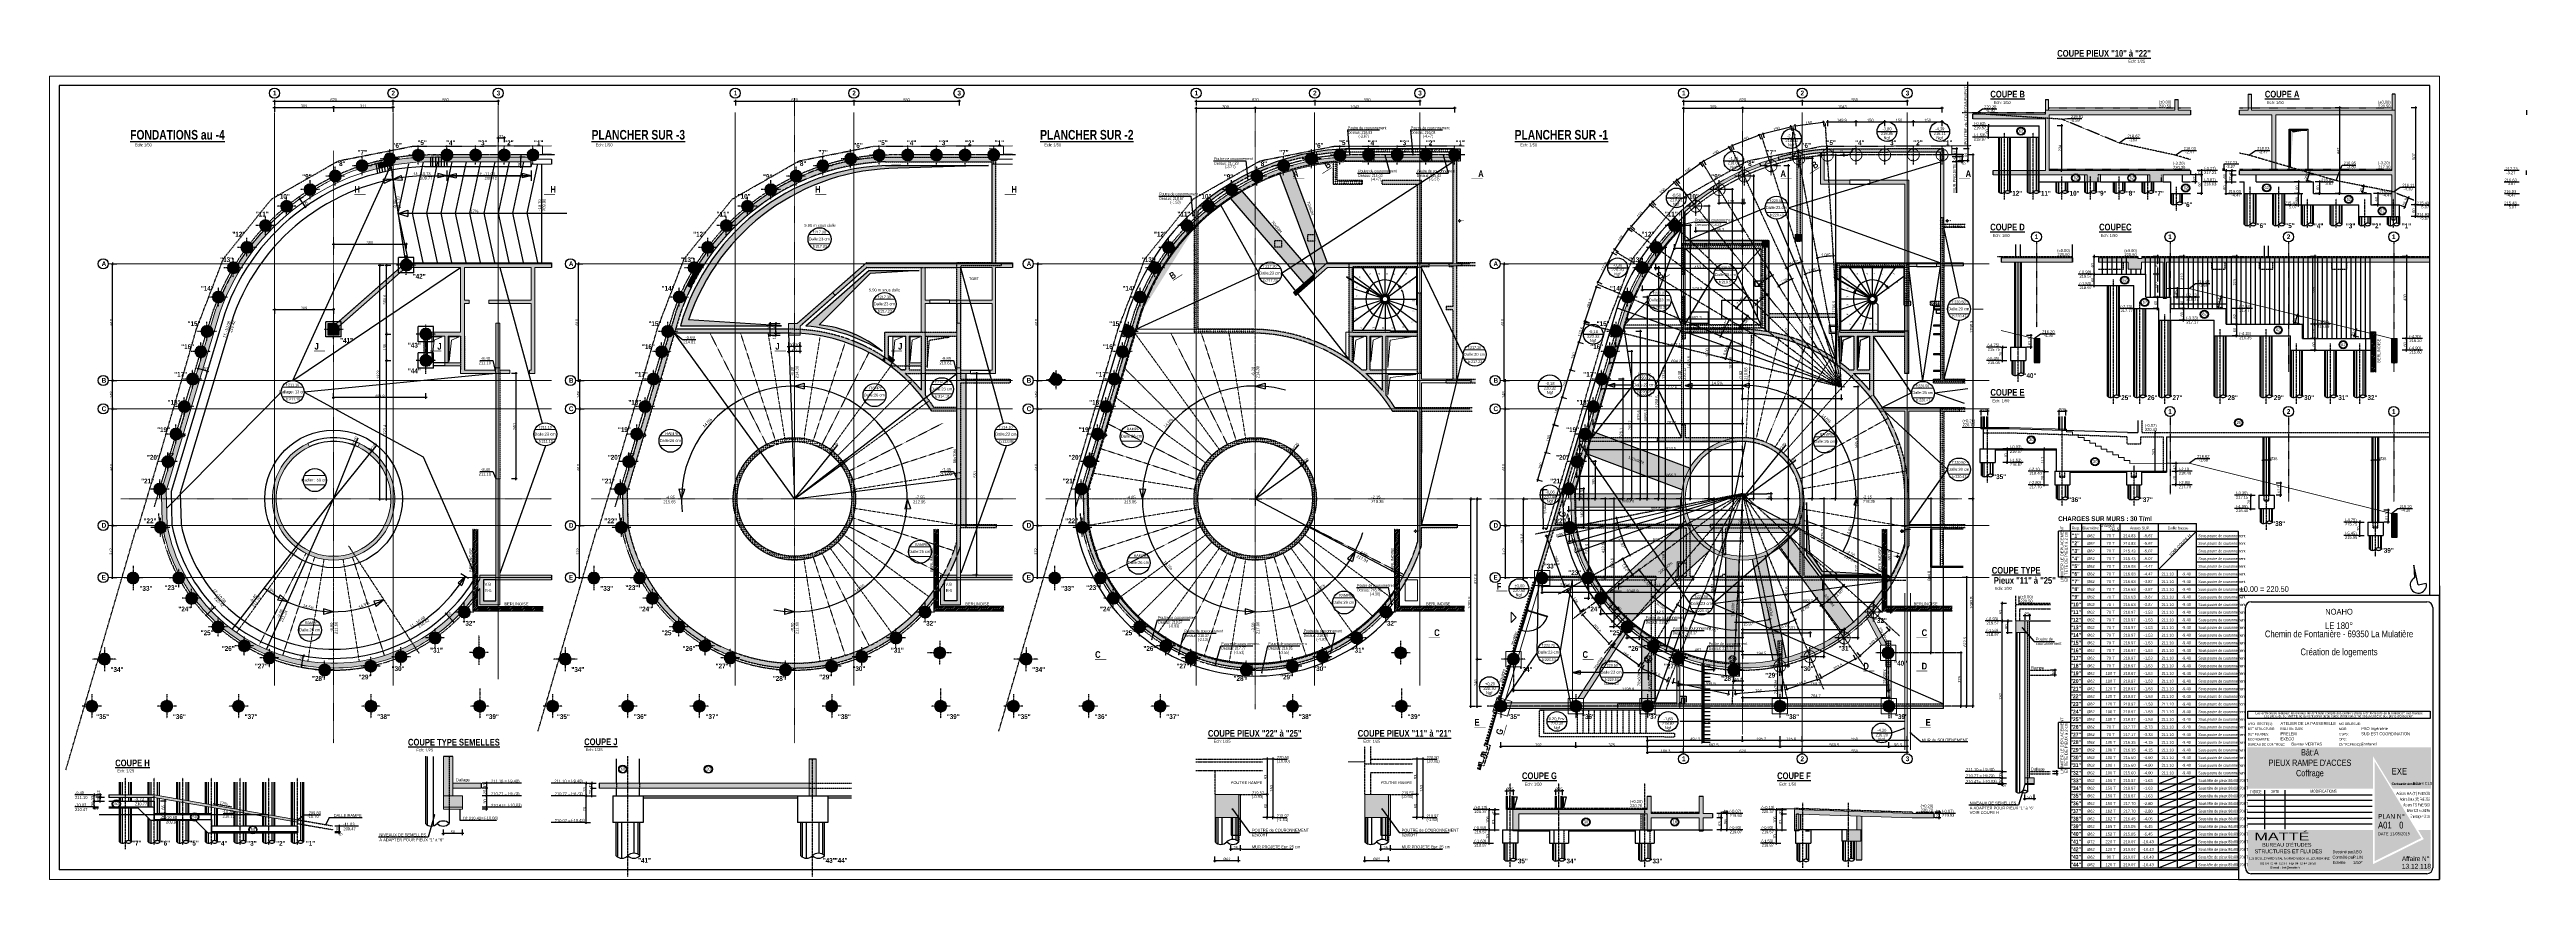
# Model space of a CAD drawing. Header units: millimetres. Extents: x -26249 to 60250, y -21218 to 23336.
# Drawn here: x -9943 to 3012, y 18295 to 22633 of the extents above; entities that cross this region are included whole.
import ezdxf
from ezdxf.enums import TextEntityAlignment as Align

# ---------------------------------------------------------------- set-up
doc = ezdxf.new("R2010")
doc.units = ezdxf.units.MM
for name, pattern in [('CACHEX2', [19.05, 12.7, -6.35]), ('Style de ligne -6', [1.04164, 0.625, -0.20828, 0.06943, -0.13893]), ('TIRETPTX2', [50.8, 25.4, -12.7, 0, -12.7]), ('VW-01', [0.41656, 0.20828, -0.20828]), ('VW-02', [0.69435, 0.48607, -0.20828])]:
    doc.linetypes.add(name, pattern=pattern)
for name, color, linetype in [('01-cartouche', 9, 'Continuous'), ('01-cartouche-cage A', 7, 'Continuous'), ('01_cote_gen', 4, 'Continuous'), ('01_linteaux', 2, 'Continuous'), ('01_murs_sup', 2, 'CACHEX2'), ('01_poch_BN', 9, 'Continuous'), ('01_poch_murs', 253, 'Continuous'), ('01_texte', 230, 'Continuous'), ('AA_COTES', 2, 'Continuous')]:
    doc.layers.add(name, color=color, linetype=linetype)
for name, color, linetype, lineweight in [('01_murs_coup', 5, 'Continuous', 60), ('01_PIEUX', 5, 'Continuous', 60), ('01_poutres', 2, 'Continuous', 18), ('01_résv', 32, 'Continuous', 9), ('B Faux plafonds', 7, 'Continuous', 5), ('B Général', 7, 'Continuous', 5), ('C ANNOTATIONS-prestations', 7, 'Continuous', 5)]:
    doc.layers.add(name, color=color, linetype=linetype, lineweight=lineweight)
doc.styles.add('ARIAL NA', font='ARIALN.TTF')
doc.styles.add('cartouche', font='ARIALN.TTF', dxfattribs={"width": 0.01})
doc.styles.add('Eurostile', font='')
doc.styles.add('impact', font='impact.ttf')
doc.styles.add('MATTE_TXT', font='arial.ttf')
doc.styles.add('STYLE2', font='ARIALN.TTF')
doc.styles.add('stylemattecart', font='ARIALN.TTF')
doc.styles.get('Eurostile').set_extended_font_data('Eurostile')
doc.dimstyles.new('JB25', dxfattribs={"dimscale": 0.1, "dimtxt": 150, "dimasz": 15, "dimexe": 0.1, "dimexo": 0.1, "dimgap": 0.09, "dimtad": 1, "dimdec": 1, "dimlfac": 0.5, "dimdsep": 46, "dimtxsty": 'STYLE2', "dimblk1": 'BOND_G', "dimblk2": 'BOND_D', "dimsah": 1, "dimcen": 1.5, "dimdle": 0.01, "dimse1": 1, "dimse2": 1, "dimclrd": 4, "dimclre": 2, "dimclrt": 6, "dimazin": 2, "dimtfac": 2.333333, "dimtdec": 1, "dimtix": 1, "dimtmove": 2, "dimatfit": 3, "dimldrblk": 'BOND_G', "dimfxl": 1, "dimtolj": 1, "dimtzin": 0, "dimarcsym": 0})
doc.dimstyles.new('JB50', dxfattribs={"dimscale": 0.1, "dimtxt": 150, "dimasz": 15, "dimexe": 0.1, "dimexo": 0.1, "dimgap": 0.09, "dimtad": 1, "dimdec": 1, "dimdsep": 46, "dimtxsty": 'STYLE2', "dimblk1": 'BOND_G', "dimblk2": 'BOND_D', "dimsah": 1, "dimcen": 1.5, "dimdle": 0.01, "dimse1": 1, "dimse2": 1, "dimclrd": 4, "dimclre": 2, "dimclrt": 6, "dimazin": 2, "dimtfac": 2.333333, "dimtdec": 1, "dimtix": 1, "dimtmove": 2, "dimatfit": 3, "dimldrblk": 'BOND_G', "dimfxl": 1, "dimtolj": 1, "dimtzin": 0, "dimarcsym": 0})
pattern_1 = [(45, (-23899.1496, 30763.8607), (-4.490128, 4.490128), [])]
pattern_2 = [(135, (-1598.241, 30785.857), (-11.22532, 9e-16), [7.9375, -7.9375])]
pattern_3 = [(135, (-23899.15, 30763.861), (-11.2253202, 9e-16), [7.9375, -7.9375])]
pattern_4 = [(135, (-36463.226, 30763.861), (-11.2253202, 9e-16), [7.9375, -7.9375])]
pattern_5 = [(135, (-42374.528, 30763.861), (-11.2253202, 9e-16), [7.9375, -7.9375])]

# ---------------------------------------------------------------- blocks, each defined once
blk = doc.blocks.new('EP')
at = {"layer": 'B Général', "color": 7, "linetype": 'Continuous', "lineweight": 5}
for p, q in [((-8, 0), (-2, 0)), ((0, 8), (0, 2)), ((8, 0), (2, 0)), ((0, -8), (0, -2))]:
    blk.add_line(p, q, dxfattribs=at)
at = {"layer": 'B Général', "color": 7, "linetype": 'Continuous', "lineweight": 5, "flags": 128}
for points in [[(-5, 0, -1), (5, 0, -1)], [(-4, 0, -1), (4, 0, -1)]]:
    blk.add_lwpolyline(points, format="xyb", close=True, dxfattribs=at)
at = {"layer": 'C ANNOTATIONS-prestations', "insert": (8, 4), "char_height": 7.05, "attachment_point": 1, "line_spacing_factor": 0.895453, "style": 'Eurostile'}
blk.add_mtext('EP', dxfattribs=at)
blk = doc.blocks.new('BOND_G')
at = {"layer": 'AA_COTES', "color": 0}
for p, q in [((5, 0), (-5, 0)), ((1.8, 1.8), (-1.8, -1.8)), ((0, -5), (0, 15))]:
    blk.add_line(p, q, dxfattribs=at)
blk = doc.blocks.new('BOND_D')
at = {"layer": 'AA_COTES', "color": 0}
for p, q in [((5, 0), (-5, 0)), ((-1.8, -1.8), (1.8, 1.8)), ((0, 5), (0, -15))]:
    blk.add_line(p, q, dxfattribs=at)
blk = doc.blocks.new('*D252')
at = {"layer": '01_cote_gen', "color": 4, "lineweight": -2, "transparency": 16777216}
blk.add_line((-1086, 22327), (-46, 22327), dxfattribs=at)
at = {"layer": 'Defpoints', "color": 0, "transparency": 16777216}
for p in [(-45, 22327), (-1088, 22136), (-45, 22109)]:
    blk.add_point(p, dxfattribs=at)
at = {"layer": '01_cote_gen', "color": 4, "lineweight": -2, "transparency": 16777216, "xscale": 1.5, "yscale": 1.5, "zscale": 1.5, "rotation": 180}
blk.add_blockref('BOND_G', (-1088, 22327), dxfattribs=at)
at = {"layer": '01_cote_gen', "color": 4, "lineweight": -2, "transparency": 16777216, "xscale": 1.5, "yscale": 1.5, "zscale": 1.5}
blk.add_blockref('BOND_D', (-45, 22327), dxfattribs=at)
at = {"layer": '01_cote_gen', "color": 6, "transparency": 16777216, "insert": (-566, 22334), "char_height": 15, "attachment_point": 5, "style": 'STYLE2'}
blk.add_mtext('\\A1;1043', dxfattribs=at)
blk = doc.blocks.new('*D253')
at = {"layer": '01_cote_gen', "color": 4, "lineweight": -2, "transparency": 16777216}
blk.add_line((116, 22081), (116, 20286), dxfattribs=at)
at = {"layer": 'Defpoints', "color": 0, "transparency": 16777216}
for p in [(94, 22083), (94, 20284), (116, 20284)]:
    blk.add_point(p, dxfattribs=at)
at = {"layer": '01_cote_gen', "color": 4, "lineweight": -2, "transparency": 16777216, "xscale": 1.5, "yscale": 1.5, "zscale": 1.5}
for name, p, rotation in [('BOND_G', (116, 22083), 90), ('BOND_D', (116, 20284), 270)]:
    blk.add_blockref(name, p, dxfattribs=dict(at, rotation=rotation))
at = {"layer": '01_cote_gen', "color": 6, "transparency": 16777216, "insert": (109, 21183), "char_height": 15, "attachment_point": 5, "rotation": 90, "style": 'STYLE2'}
blk.add_mtext('\\A1;1798.3', dxfattribs=at)
blk = doc.blocks.new('*D254')
at = {"layer": '01_cote_gen', "color": 4, "lineweight": -2, "transparency": 16777216}
for p, q in [((-559, 22084), (-559, 22086)), ((-559, 22083), (-559, 22081)), ((-559, 22080), (-559, 22078))]:
    blk.add_line(p, q, dxfattribs=at)
at = {"layer": 'Defpoints', "color": 0, "transparency": 16777216}
for p in [(-561, 22081), (-559, 22081), (-550, 22083)]:
    blk.add_point(p, dxfattribs=at)
at = {"layer": '01_cote_gen', "color": 4, "lineweight": -2, "transparency": 16777216, "xscale": 1.5, "yscale": 1.5, "zscale": 1.5}
for name, p, rotation in [('BOND_G', (-559, 22083), 270), ('BOND_D', (-559, 22081), 90)]:
    blk.add_blockref(name, p, dxfattribs=dict(at, rotation=rotation))
at = {"layer": '01_cote_gen', "color": 6, "transparency": 16777216, "insert": (-570, 22093), "char_height": 15, "attachment_point": 5, "rotation": 90, "style": 'STYLE2'}
blk.add_mtext('\\A1;1.4', dxfattribs=at)
blk = doc.blocks.new('*D255')
at = {"layer": '01_cote_gen', "color": 4, "lineweight": -2, "transparency": 16777216}
blk.add_line((-1395, 22363), (-778, 22363), dxfattribs=at)
at = {"layer": 'Defpoints', "color": 0, "transparency": 16777216}
for p in [(-1397, 22359), (-777, 22363), (-777, 22359)]:
    blk.add_point(p, dxfattribs=at)
at = {"layer": '01_cote_gen', "color": 4, "lineweight": -2, "transparency": 16777216, "xscale": 1.5, "yscale": 1.5, "zscale": 1.5, "rotation": 180}
blk.add_blockref('BOND_G', (-1397, 22363), dxfattribs=at)
at = {"layer": '01_cote_gen', "color": 4, "lineweight": -2, "transparency": 16777216, "xscale": 1.5, "yscale": 1.5, "zscale": 1.5}
blk.add_blockref('BOND_D', (-777, 22363), dxfattribs=at)
at = {"layer": '01_cote_gen', "color": 6, "transparency": 16777216, "insert": (-1087, 22371), "char_height": 15, "attachment_point": 5, "style": 'STYLE2'}
blk.add_mtext('\\A1;620', dxfattribs=at)
blk = doc.blocks.new('*D256')
at = {"layer": '01_cote_gen', "color": 4, "lineweight": -2, "transparency": 16777216}
blk.add_line((-775, 22363), (-228, 22363), dxfattribs=at)
at = {"layer": 'Defpoints', "color": 0, "transparency": 16777216}
for p in [(-777, 22359), (-227, 22402), (-227, 22363)]:
    blk.add_point(p, dxfattribs=at)
at = {"layer": '01_cote_gen', "color": 4, "lineweight": -2, "transparency": 16777216, "xscale": 1.5, "yscale": 1.5, "zscale": 1.5, "rotation": 180}
blk.add_blockref('BOND_G', (-777, 22363), dxfattribs=at)
at = {"layer": '01_cote_gen', "color": 4, "lineweight": -2, "transparency": 16777216, "xscale": 1.5, "yscale": 1.5, "zscale": 1.5}
blk.add_blockref('BOND_D', (-227, 22363), dxfattribs=at)
at = {"layer": '01_cote_gen', "color": 6, "transparency": 16777216, "insert": (-502, 22371), "char_height": 15, "attachment_point": 5, "style": 'STYLE2'}
blk.add_mtext('\\A1;550', dxfattribs=at)
blk = doc.blocks.new('*D257')
at = {"layer": '01_cote_gen', "color": 4, "lineweight": -2, "transparency": 16777216}
blk.add_line((-343, 22256), (-196, 22256), dxfattribs=at)
at = {"layer": 'Defpoints', "color": 0, "transparency": 16777216}
for p in [(-345, 22163), (-195, 22256), (-195, 22163)]:
    blk.add_point(p, dxfattribs=at)
at = {"layer": '01_cote_gen', "color": 4, "lineweight": -2, "transparency": 16777216, "xscale": 1.5, "yscale": 1.5, "zscale": 1.5, "rotation": 180}
blk.add_blockref('BOND_G', (-345, 22256), dxfattribs=at)
at = {"layer": '01_cote_gen', "color": 4, "lineweight": -2, "transparency": 16777216, "xscale": 1.5, "yscale": 1.5, "zscale": 1.5}
blk.add_blockref('BOND_D', (-195, 22256), dxfattribs=at)
at = {"layer": '01_cote_gen', "color": 6, "transparency": 16777216, "insert": (-270, 22264), "char_height": 15, "attachment_point": 5, "style": 'STYLE2'}
blk.add_mtext('\\A1;150', dxfattribs=at)
blk = doc.blocks.new('*D258')
at = {"layer": '01_cote_gen', "color": 4, "lineweight": -2, "ltscale": 3, "transparency": 16777216}
blk.add_line((-193, 22256), (-46, 22256), dxfattribs=at)
at = {"layer": 'Defpoints', "color": 0, "ltscale": 3, "transparency": 16777216}
for p in [(-195, 22242), (-45, 22265), (-45, 22256)]:
    blk.add_point(p, dxfattribs=at)
at = {"layer": '01_cote_gen', "color": 4, "lineweight": -2, "ltscale": 3, "transparency": 16777216, "xscale": 1.5, "yscale": 1.5, "zscale": 1.5, "rotation": 180}
blk.add_blockref('BOND_G', (-195, 22256), dxfattribs=at)
at = {"layer": '01_cote_gen', "color": 4, "lineweight": -2, "ltscale": 3, "transparency": 16777216, "xscale": 1.5, "yscale": 1.5, "zscale": 1.5}
blk.add_blockref('BOND_D', (-45, 22256), dxfattribs=at)
at = {"layer": '01_cote_gen', "color": 6, "ltscale": 3, "transparency": 16777216, "insert": (-120, 22264), "char_height": 15, "attachment_point": 5, "style": 'STYLE2'}
blk.add_mtext('\\A1;150', dxfattribs=at)
blk = doc.blocks.new('*D259')
at = {"layer": '01_cote_gen', "color": 4, "lineweight": -2, "ltscale": 3, "transparency": 16777216}
blk.add_line((-493, 22256), (-346, 22256), dxfattribs=at)
at = {"layer": 'Defpoints', "color": 0, "ltscale": 3, "transparency": 16777216}
for p in [(-495, 22163), (-345, 22256), (-345, 22163)]:
    blk.add_point(p, dxfattribs=at)
at = {"layer": '01_cote_gen', "color": 4, "lineweight": -2, "ltscale": 3, "transparency": 16777216, "xscale": 1.5, "yscale": 1.5, "zscale": 1.5, "rotation": 180}
blk.add_blockref('BOND_G', (-495, 22256), dxfattribs=at)
at = {"layer": '01_cote_gen', "color": 4, "lineweight": -2, "ltscale": 3, "transparency": 16777216, "xscale": 1.5, "yscale": 1.5, "zscale": 1.5}
blk.add_blockref('BOND_D', (-345, 22256), dxfattribs=at)
at = {"layer": '01_cote_gen', "color": 6, "ltscale": 3, "transparency": 16777216, "insert": (-420, 22264), "char_height": 15, "attachment_point": 5, "style": 'STYLE2'}
blk.add_mtext('\\A1;150', dxfattribs=at)
blk = doc.blocks.new('*D260')
at = {"layer": '01_cote_gen', "color": 4, "lineweight": -2, "ltscale": 3, "transparency": 16777216}
blk.add_line((-643, 22256), (-496, 22256), dxfattribs=at)
at = {"layer": 'Defpoints', "color": 0, "ltscale": 3, "transparency": 16777216}
for p in [(-495, 22256), (-644, 22111), (-495, 22113)]:
    blk.add_point(p, dxfattribs=at)
at = {"layer": '01_cote_gen', "color": 4, "lineweight": -2, "ltscale": 3, "transparency": 16777216, "xscale": 1.5, "yscale": 1.5, "zscale": 1.5, "rotation": 180}
blk.add_blockref('BOND_G', (-644, 22256), dxfattribs=at)
at = {"layer": '01_cote_gen', "color": 4, "lineweight": -2, "ltscale": 3, "transparency": 16777216, "xscale": 1.5, "yscale": 1.5, "zscale": 1.5}
blk.add_blockref('BOND_D', (-495, 22256), dxfattribs=at)
at = {"layer": '01_cote_gen', "color": 6, "ltscale": 3, "transparency": 16777216, "insert": (-569, 22264), "char_height": 15, "attachment_point": 5, "style": 'STYLE2'}
blk.add_mtext('\\A1;149.9', dxfattribs=at)
blk = doc.blocks.new('*D261')
at = {"layer": '01_cote_gen', "color": 4, "lineweight": -2, "ltscale": 3, "transparency": 16777216}
blk.add_line((-813, 22235), (-667, 22253), dxfattribs=at)
at = {"layer": 'Defpoints', "color": 0, "ltscale": 3, "transparency": 16777216}
for p in [(-665, 22253), (-797, 22093), (-648, 22111)]:
    blk.add_point(p, dxfattribs=at)
at = {"layer": '01_cote_gen', "color": 4, "lineweight": -2, "ltscale": 3, "transparency": 16777216, "xscale": 1.5, "yscale": 1.5, "zscale": 1.5}
for name, p, rotation in [('BOND_G', (-814, 22235), 186.9409821365056), ('BOND_D', (-665, 22253), 6.940982136505619)]:
    blk.add_blockref(name, p, dxfattribs=dict(at, rotation=rotation))
at = {"layer": '01_cote_gen', "color": 6, "ltscale": 3, "transparency": 16777216, "insert": (-741, 22251), "char_height": 15, "attachment_point": 5, "rotation": 6.941, "style": 'STYLE2'}
blk.add_mtext('\\A1;150', dxfattribs=at)
blk = doc.blocks.new('*D262')
at = {"layer": '01_cote_gen', "color": 4, "lineweight": -2, "ltscale": 3, "transparency": 16777216}
blk.add_line((-979, 22194), (-837, 22230), dxfattribs=at)
at = {"layer": 'Defpoints', "color": 0, "ltscale": 3, "transparency": 16777216}
for p in [(-835, 22230), (-946, 22056), (-801, 22092)]:
    blk.add_point(p, dxfattribs=at)
at = {"layer": '01_cote_gen', "color": 4, "lineweight": -2, "ltscale": 3, "transparency": 16777216, "xscale": 1.5, "yscale": 1.5, "zscale": 1.5}
for name, p, rotation in [('BOND_G', (-981, 22193), 194.1071634945102), ('BOND_D', (-835, 22230), 14.10716349451019)]:
    blk.add_blockref(name, p, dxfattribs=dict(at, rotation=rotation))
at = {"layer": '01_cote_gen', "color": 6, "ltscale": 3, "transparency": 16777216, "insert": (-910, 22219), "char_height": 15, "attachment_point": 5, "rotation": 14.1072, "style": 'STYLE2'}
blk.add_mtext('\\A1;150', dxfattribs=at)
blk = doc.blocks.new('*D263')
at = {"layer": '01_cote_gen', "color": 4, "lineweight": -2, "ltscale": 3, "transparency": 16777216}
blk.add_line((-1139, 22133), (-1002, 22186), dxfattribs=at)
at = {"layer": 'Defpoints', "color": 0, "ltscale": 3, "transparency": 16777216}
for p in [(-1001, 22186), (-950, 22054), (-1089, 22000)]:
    blk.add_point(p, dxfattribs=at)
at = {"layer": '01_cote_gen', "color": 4, "lineweight": -2, "ltscale": 3, "transparency": 16777216, "xscale": 1.5, "yscale": 1.5, "zscale": 1.5}
for name, p, rotation in [('BOND_D', (-1001, 22186), 21.19016349450834), ('BOND_G', (-1141, 22132), 201.1901634945083)]:
    blk.add_blockref(name, p, dxfattribs=dict(at, rotation=rotation))
at = {"layer": '01_cote_gen', "color": 6, "ltscale": 3, "transparency": 16777216, "insert": (-1073, 22166), "char_height": 15, "attachment_point": 5, "rotation": 21.1902, "style": 'STYLE2'}
blk.add_mtext('\\A1;150', dxfattribs=at)
blk = doc.blocks.new('*D264')
at = {"layer": '01_cote_gen', "color": 4, "lineweight": -2, "ltscale": 3, "transparency": 16777216}
blk.add_line((-1290, 22052), (-1160, 22121), dxfattribs=at)
at = {"layer": 'Defpoints', "color": 0, "ltscale": 3, "transparency": 16777216}
for p in [(-1159, 22122), (-1225, 21928), (-1093, 21999)]:
    blk.add_point(p, dxfattribs=at)
at = {"layer": '01_cote_gen', "color": 4, "lineweight": -2, "ltscale": 3, "transparency": 16777216, "xscale": 1.5, "yscale": 1.5, "zscale": 1.5}
for name, p, rotation in [('BOND_G', (-1291, 22051), 208.2731634945057), ('BOND_D', (-1159, 22122), 28.27316349450566)]:
    blk.add_blockref(name, p, dxfattribs=dict(at, rotation=rotation))
at = {"layer": '01_cote_gen', "color": 6, "ltscale": 3, "transparency": 16777216, "insert": (-1229, 22093), "char_height": 15, "attachment_point": 5, "rotation": 28.2732, "style": 'STYLE2'}
blk.add_mtext('\\A1;150', dxfattribs=at)
blk = doc.blocks.new('*D265')
at = {"layer": '01_cote_gen', "color": 4, "lineweight": -2, "ltscale": 3, "transparency": 16777216}
blk.add_line((-1430, 21953), (-1310, 22038), dxfattribs=at)
at = {"layer": 'Defpoints', "color": 0, "ltscale": 3, "transparency": 16777216}
for p in [(-1309, 22039), (-1228, 21926), (-1350, 21839)]:
    blk.add_point(p, dxfattribs=at)
at = {"layer": '01_cote_gen', "color": 4, "lineweight": -2, "ltscale": 3, "transparency": 16777216, "xscale": 1.5, "yscale": 1.5, "zscale": 1.5}
for name, p, rotation in [('BOND_D', (-1309, 22039), 35.35616349450228), ('BOND_G', (-1431, 21952), 215.3561634945023)]:
    blk.add_blockref(name, p, dxfattribs=dict(at, rotation=rotation))
at = {"layer": '01_cote_gen', "color": 6, "ltscale": 3, "transparency": 16777216, "insert": (-1374, 22002), "char_height": 15, "attachment_point": 5, "rotation": 35.3562, "style": 'STYLE2'}
blk.add_mtext('\\A1;150', dxfattribs=at)
blk = doc.blocks.new('*D266')
at = {"layer": '01_cote_gen', "color": 4, "lineweight": -2, "ltscale": 3, "transparency": 16777216}
blk.add_line((-1556, 21838), (-1448, 21937), dxfattribs=at)
at = {"layer": 'Defpoints', "color": 0, "ltscale": 3, "transparency": 16777216}
for p in [(-1446, 21938), (-1353, 21837), (-1464, 21735)]:
    blk.add_point(p, dxfattribs=at)
at = {"layer": '01_cote_gen', "color": 4, "lineweight": -2, "ltscale": 3, "transparency": 16777216, "xscale": 1.5, "yscale": 1.5, "zscale": 1.5}
for name, p, rotation in [('BOND_D', (-1446, 21938), 42.43916349449654), ('BOND_G', (-1557, 21837), 222.4391634944965)]:
    blk.add_blockref(name, p, dxfattribs=dict(at, rotation=rotation))
at = {"layer": '01_cote_gen', "color": 6, "ltscale": 3, "transparency": 16777216, "insert": (-1507, 21894), "char_height": 15, "attachment_point": 5, "rotation": 42.4392, "style": 'STYLE2'}
blk.add_mtext('\\A1;150', dxfattribs=at)
blk = doc.blocks.new('*D267')
at = {"layer": '01_cote_gen', "color": 4, "lineweight": -2, "ltscale": 3, "transparency": 16777216}
blk.add_line((-1668, 21709), (-1572, 21821), dxfattribs=at)
at = {"layer": 'Defpoints', "color": 0, "ltscale": 3, "transparency": 16777216}
for p in [(-1571, 21822), (-1467, 21733), (-1564, 21619)]:
    blk.add_point(p, dxfattribs=at)
at = {"layer": '01_cote_gen', "color": 4, "lineweight": -2, "ltscale": 3, "transparency": 16777216, "xscale": 1.5, "yscale": 1.5, "zscale": 1.5}
for name, p, rotation in [('BOND_D', (-1571, 21822), 49.52216349449498), ('BOND_G', (-1669, 21708), 229.522163494495)]:
    blk.add_blockref(name, p, dxfattribs=dict(at, rotation=rotation))
at = {"layer": '01_cote_gen', "color": 6, "ltscale": 3, "transparency": 16777216, "insert": (-1626, 21770), "char_height": 15, "attachment_point": 5, "rotation": 49.5222, "style": 'STYLE2'}
blk.add_mtext('\\A1;150', dxfattribs=at)
blk = doc.blocks.new('*D268')
at = {"layer": '01_cote_gen', "color": 4, "lineweight": -2, "ltscale": 3, "transparency": 16777216}
blk.add_line((-1987, 20961), (-1944, 21102), dxfattribs=at)
at = {"layer": 'Defpoints', "color": 0, "ltscale": 3, "transparency": 16777216}
for p in [(-1944, 21103), (-1810, 21063), (-1854, 20919)]:
    blk.add_point(p, dxfattribs=at)
at = {"layer": '01_cote_gen', "color": 4, "lineweight": -2, "ltscale": 3, "transparency": 16777216, "xscale": 1.5, "yscale": 1.5, "zscale": 1.5}
for name, p, rotation in [('BOND_D', (-1944, 21103), 73.1658103428908), ('BOND_G', (-1987, 20959), 253.1658103428908)]:
    blk.add_blockref(name, p, dxfattribs=dict(at, rotation=rotation))
at = {"layer": '01_cote_gen', "color": 6, "ltscale": 3, "transparency": 16777216, "insert": (-1973, 21033), "char_height": 15, "attachment_point": 5, "rotation": 73.1658, "style": 'STYLE2'}
blk.add_mtext('\\A1;150', dxfattribs=at)
blk = doc.blocks.new('*D269')
at = {"layer": '01_cote_gen', "color": 4, "lineweight": -2, "ltscale": 3, "transparency": 16777216}
blk.add_line((-2030, 20817), (-1988, 20958), dxfattribs=at)
at = {"layer": 'Defpoints', "color": 0, "ltscale": 3, "transparency": 16777216}
for p in [(-1987, 20959), (-1854, 20919), (-1897, 20775)]:
    blk.add_point(p, dxfattribs=at)
at = {"layer": '01_cote_gen', "color": 4, "lineweight": -2, "ltscale": 3, "transparency": 16777216, "xscale": 1.5, "yscale": 1.5, "zscale": 1.5}
for name, p, rotation in [('BOND_D', (-1987, 20959), 73.1658103428908), ('BOND_G', (-2031, 20816), 253.1658103428908)]:
    blk.add_blockref(name, p, dxfattribs=dict(at, rotation=rotation))
at = {"layer": '01_cote_gen', "color": 6, "ltscale": 3, "transparency": 16777216, "insert": (-2016, 20890), "char_height": 15, "attachment_point": 5, "rotation": 73.1658, "style": 'STYLE2'}
blk.add_mtext('\\A1;150', dxfattribs=at)
blk = doc.blocks.new('*D270')
at = {"layer": '01_cote_gen', "color": 4, "lineweight": -2, "ltscale": 3, "transparency": 16777216}
blk.add_line((-2074, 20674), (-2031, 20814), dxfattribs=at)
at = {"layer": 'Defpoints', "color": 0, "ltscale": 3, "transparency": 16777216}
for p in [(-2031, 20816), (-1897, 20775), (-1941, 20632)]:
    blk.add_point(p, dxfattribs=at)
at = {"layer": '01_cote_gen', "color": 4, "lineweight": -2, "ltscale": 3, "transparency": 16777216, "xscale": 1.5, "yscale": 1.5, "zscale": 1.5}
for name, p, rotation in [('BOND_D', (-2031, 20816), 73.16581034289119), ('BOND_G', (-2074, 20672), 253.1658103428912)]:
    blk.add_blockref(name, p, dxfattribs=dict(at, rotation=rotation))
at = {"layer": '01_cote_gen', "color": 6, "ltscale": 3, "transparency": 16777216, "insert": (-2060, 20746), "char_height": 15, "attachment_point": 5, "rotation": 73.1658, "style": 'STYLE2'}
blk.add_mtext('\\A1;150', dxfattribs=at)
blk = doc.blocks.new('*D271')
at = {"layer": '01_cote_gen', "color": 4, "lineweight": -2, "ltscale": 3, "transparency": 16777216}
blk.add_line((-498, 19448), (-674, 19351), dxfattribs=at)
at = {"layer": 'Defpoints', "color": 0, "ltscale": 3, "transparency": 16777216}
for p in [(-542, 19531), (-721, 19433), (-675, 19350)]:
    blk.add_point(p, dxfattribs=at)
at = {"layer": '01_cote_gen', "color": 4, "lineweight": -2, "ltscale": 3, "transparency": 16777216, "xscale": 1.5, "yscale": 1.5, "zscale": 1.5}
for name, p, rotation in [('BOND_G', (-497, 19448), 28.839167991038), ('BOND_D', (-675, 19350), 208.839167991038)]:
    blk.add_blockref(name, p, dxfattribs=dict(at, rotation=rotation))
at = {"layer": '01_cote_gen', "color": 6, "ltscale": 3, "transparency": 16777216, "insert": (-590, 19406), "char_height": 15, "attachment_point": 5, "rotation": 28.8392, "style": 'STYLE2'}
blk.add_mtext('\\A1;203.8', dxfattribs=at)
blk = doc.blocks.new('*D272')
at = {"layer": '01_cote_gen', "color": 4, "lineweight": -2, "ltscale": 3, "transparency": 16777216}
blk.add_line((-322, 19598), (-473, 19465), dxfattribs=at)
at = {"layer": 'Defpoints', "color": 0, "ltscale": 3, "transparency": 16777216}
for p in [(-384, 19670), (-537, 19535), (-474, 19464)]:
    blk.add_point(p, dxfattribs=at)
at = {"layer": '01_cote_gen', "color": 4, "lineweight": -2, "ltscale": 3, "transparency": 16777216, "xscale": 1.5, "yscale": 1.5, "zscale": 1.5}
for name, p, rotation in [('BOND_G', (-321, 19599), 41.51477419320037), ('BOND_D', (-474, 19464), 221.5147741932004)]:
    blk.add_blockref(name, p, dxfattribs=dict(at, rotation=rotation))
at = {"layer": '01_cote_gen', "color": 6, "ltscale": 3, "transparency": 16777216, "insert": (-403, 19537), "char_height": 15, "attachment_point": 5, "rotation": 41.5148, "style": 'STYLE2'}
blk.add_mtext('\\A1;203.8', dxfattribs=at)
blk = doc.blocks.new('*D273')
at = {"layer": '01_cote_gen', "color": 4, "lineweight": -2, "ltscale": 3, "transparency": 16777216}
blk.add_line((-1787, 19529), (-1923, 19677), dxfattribs=at)
at = {"layer": 'Defpoints', "color": 0, "ltscale": 3, "transparency": 16777216}
for p in [(-1852, 19744), (-1924, 19678), (-1714, 19594)]:
    blk.add_point(p, dxfattribs=at)
at = {"layer": '01_cote_gen', "color": 4, "lineweight": -2, "ltscale": 3, "transparency": 16777216, "xscale": 1.5, "yscale": 1.5, "zscale": 1.5}
for name, p, rotation in [('BOND_D', (-1924, 19678), 132.7014788848867), ('BOND_G', (-1786, 19528), 312.7014788848867)]:
    blk.add_blockref(name, p, dxfattribs=dict(at, rotation=rotation))
at = {"layer": '01_cote_gen', "color": 6, "ltscale": 3, "transparency": 16777216, "insert": (-1849, 19608), "char_height": 15, "attachment_point": 5, "rotation": 312.7015, "style": 'STYLE2'}
blk.add_mtext('\\A1;203.6', dxfattribs=at)
blk = doc.blocks.new('*D274')
at = {"layer": '01_cote_gen', "color": 4, "lineweight": -2, "ltscale": 3, "transparency": 16777216}
blk.add_line((-2129, 20133), (-2133, 20331), dxfattribs=at)
at = {"layer": 'Defpoints', "color": 0, "ltscale": 3, "transparency": 16777216}
for p in [(-2133, 20333), (-2027, 20335), (-2023, 20134)]:
    blk.add_point(p, dxfattribs=at)
at = {"layer": '01_cote_gen', "color": 4, "lineweight": -2, "ltscale": 3, "transparency": 16777216, "xscale": 1.5, "yscale": 1.5, "zscale": 1.5}
for name, p, rotation in [('BOND_D', (-2133, 20333), 91.26045700603142), ('BOND_G', (-2129, 20132), 271.2604570060314)]:
    blk.add_blockref(name, p, dxfattribs=dict(at, rotation=rotation))
at = {"layer": '01_cote_gen', "color": 6, "ltscale": 3, "transparency": 16777216, "insert": (-2123, 20232), "char_height": 15, "attachment_point": 5, "rotation": 271.2605, "style": 'STYLE2'}
blk.add_mtext('\\A1;200.6', dxfattribs=at)
blk = doc.blocks.new('*D275')
at = {"layer": '01_cote_gen', "color": 4, "lineweight": -2, "ltscale": 3, "transparency": 16777216}
for p, q in [((-939, 20312), (-939, 20314)), ((-939, 20284), (-939, 20311)), ((-939, 20283), (-939, 20281))]:
    blk.add_line(p, q, dxfattribs=at)
at = {"layer": 'Defpoints', "color": 0, "ltscale": 3, "transparency": 16777216}
for p in [(-1019, 20311), (-1019, 20284), (-939, 20311)]:
    blk.add_point(p, dxfattribs=at)
at = {"layer": '01_cote_gen', "color": 4, "lineweight": -2, "ltscale": 3, "transparency": 16777216, "xscale": 1.5, "yscale": 1.5, "zscale": 1.5}
for name, p, rotation in [('BOND_D', (-939, 20311), 270), ('BOND_G', (-939, 20284), 90)]:
    blk.add_blockref(name, p, dxfattribs=dict(at, rotation=rotation))
at = {"layer": '01_cote_gen', "color": 6, "ltscale": 3, "transparency": 16777216, "insert": (-947, 20298), "char_height": 15, "attachment_point": 5, "rotation": 90, "style": 'STYLE2'}
blk.add_mtext('\\A1;26.7', dxfattribs=at)
blk = doc.blocks.new('*D276')
at = {"layer": '01_cote_gen', "color": 4, "lineweight": -2, "ltscale": 3, "transparency": 16777216}
blk.add_line((-2116, 20528), (-2075, 20669), dxfattribs=at)
at = {"layer": 'Defpoints', "color": 0, "ltscale": 3, "transparency": 16777216}
for p in [(-2074, 20671), (-1941, 20632), (-1983, 20488)]:
    blk.add_point(p, dxfattribs=at)
at = {"layer": '01_cote_gen', "color": 4, "lineweight": -2, "ltscale": 3, "transparency": 16777216, "xscale": 1.5, "yscale": 1.5, "zscale": 1.5}
for name, p, rotation in [('BOND_D', (-2074, 20671), 73.82538400972734), ('BOND_G', (-2116, 20527), 253.8253840097273)]:
    blk.add_blockref(name, p, dxfattribs=dict(at, rotation=rotation))
at = {"layer": '01_cote_gen', "color": 6, "ltscale": 3, "transparency": 16777216, "insert": (-2103, 20601), "char_height": 15, "attachment_point": 5, "rotation": 73.8254, "style": 'STYLE2'}
blk.add_mtext('\\A1;150', dxfattribs=at)
blk = doc.blocks.new('*D277')
at = {"layer": '01_cote_gen', "color": 4, "lineweight": -2, "ltscale": 3, "transparency": 16777216}
blk.add_line((-2158, 20385), (-2117, 20526), dxfattribs=at)
at = {"layer": 'Defpoints', "color": 0, "ltscale": 3, "transparency": 16777216}
for p in [(-2116, 20527), (-1983, 20488), (-2026, 20344)]:
    blk.add_point(p, dxfattribs=at)
at = {"layer": '01_cote_gen', "color": 4, "lineweight": -2, "ltscale": 3, "transparency": 16777216, "xscale": 1.5, "yscale": 1.5, "zscale": 1.5}
for name, p, rotation in [('BOND_D', (-2116, 20527), 73.60960129350525), ('BOND_G', (-2158, 20383), 253.6096012935052)]:
    blk.add_blockref(name, p, dxfattribs=dict(at, rotation=rotation))
at = {"layer": '01_cote_gen', "color": 6, "ltscale": 3, "transparency": 16777216, "insert": (-2145, 20457), "char_height": 15, "attachment_point": 5, "rotation": 73.6096, "style": 'STYLE2'}
blk.add_mtext('\\A1;150', dxfattribs=at)
blk = doc.blocks.new('*D278')
at = {"layer": '01_cote_gen', "color": 4, "lineweight": -2, "ltscale": 3, "transparency": 16777216}
blk.add_line((-1395, 22327), (-1089, 22327), dxfattribs=at)
at = {"layer": 'Defpoints', "color": 0, "ltscale": 3, "transparency": 16777216}
for p in [(-1088, 22327), (-1397, 22116), (-1088, 22116)]:
    blk.add_point(p, dxfattribs=at)
at = {"layer": '01_cote_gen', "color": 4, "lineweight": -2, "ltscale": 3, "transparency": 16777216, "xscale": 1.5, "yscale": 1.5, "zscale": 1.5, "rotation": 180}
blk.add_blockref('BOND_G', (-1397, 22327), dxfattribs=at)
at = {"layer": '01_cote_gen', "color": 4, "lineweight": -2, "ltscale": 3, "transparency": 16777216, "xscale": 1.5, "yscale": 1.5, "zscale": 1.5}
blk.add_blockref('BOND_D', (-1088, 22327), dxfattribs=at)
at = {"layer": '01_cote_gen', "color": 6, "ltscale": 3, "transparency": 16777216, "insert": (-1242, 22334), "char_height": 15, "attachment_point": 5, "style": 'STYLE2'}
blk.add_mtext('\\A1;309', dxfattribs=at)
blk = doc.blocks.new('*D279')
at = {"layer": '01_cote_gen', "color": 4, "lineweight": -2, "ltscale": 3, "transparency": 16777216}
blk.add_line((-2328, 19874), (-2328, 20143), dxfattribs=at)
at = {"layer": 'Defpoints', "color": 0, "ltscale": 3, "transparency": 16777216}
for p in [(-2328, 20145), (-2295, 20145), (-2320, 19873)]:
    blk.add_point(p, dxfattribs=at)
at = {"layer": '01_cote_gen', "color": 4, "lineweight": -2, "ltscale": 3, "transparency": 16777216, "xscale": 1.5, "yscale": 1.5, "zscale": 1.5}
for name, p, rotation in [('BOND_D', (-2328, 20145), 90), ('BOND_G', (-2328, 19873), 270)]:
    blk.add_blockref(name, p, dxfattribs=dict(at, rotation=rotation))
at = {"layer": '01_cote_gen', "color": 6, "ltscale": 3, "transparency": 16777216, "insert": (-2336, 20009), "char_height": 15, "attachment_point": 5, "rotation": 90, "style": 'STYLE2'}
blk.add_mtext('\\A1;272', dxfattribs=at)
blk = doc.blocks.new('*D399')
at = {"layer": '01_cote_gen', "color": 4, "lineweight": -2, "ltscale": 3, "transparency": 16777216}
blk.add_line((-2330, 20146), (-2330, 20753), dxfattribs=at)
at = {"layer": 'Defpoints', "color": 0, "ltscale": 3, "transparency": 16777216}
for p in [(-2330, 20755), (-2330, 20755), (-2298, 20145)]:
    blk.add_point(p, dxfattribs=at)
at = {"layer": '01_cote_gen', "color": 4, "lineweight": -2, "ltscale": 3, "transparency": 16777216, "xscale": 1.5, "yscale": 1.5, "zscale": 1.5}
for name, p, rotation in [('BOND_D', (-2330, 20755), 90), ('BOND_G', (-2330, 20145), 270)]:
    blk.add_blockref(name, p, dxfattribs=dict(at, rotation=rotation))
at = {"layer": '01_cote_gen', "color": 6, "ltscale": 3, "transparency": 16777216, "insert": (-2338, 20450), "char_height": 15, "attachment_point": 5, "rotation": 90, "style": 'STYLE2'}
blk.add_mtext('\\A1;610', dxfattribs=at)
blk = doc.blocks.new('*D400')
at = {"layer": '01_cote_gen', "color": 4, "lineweight": -2, "ltscale": 3, "transparency": 16777216}
blk.add_line((-2330, 20756), (-2330, 20901), dxfattribs=at)
at = {"layer": 'Defpoints', "color": 0, "ltscale": 3, "transparency": 16777216}
for p in [(-2330, 20903), (-2303, 20903), (-2330, 20755)]:
    blk.add_point(p, dxfattribs=at)
at = {"layer": '01_cote_gen', "color": 4, "lineweight": -2, "ltscale": 3, "transparency": 16777216, "xscale": 1.5, "yscale": 1.5, "zscale": 1.5}
for name, p, rotation in [('BOND_D', (-2330, 20903), 90), ('BOND_G', (-2330, 20755), 270)]:
    blk.add_blockref(name, p, dxfattribs=dict(at, rotation=rotation))
at = {"layer": '01_cote_gen', "color": 6, "ltscale": 3, "transparency": 16777216, "insert": (-2338, 20829), "char_height": 15, "attachment_point": 5, "rotation": 90, "style": 'STYLE2'}
blk.add_mtext('\\A1;148', dxfattribs=at)
blk = doc.blocks.new('*D401')
at = {"layer": '01_cote_gen', "color": 4, "lineweight": -2, "ltscale": 3, "transparency": 16777216}
blk.add_line((-2334, 20904), (-2334, 21511), dxfattribs=at)
at = {"layer": 'Defpoints', "color": 0, "ltscale": 3, "transparency": 16777216}
for p in [(-2334, 21513), (-2243, 21513), (-2303, 20903)]:
    blk.add_point(p, dxfattribs=at)
at = {"layer": '01_cote_gen', "color": 4, "lineweight": -2, "ltscale": 3, "transparency": 16777216, "xscale": 1.5, "yscale": 1.5, "zscale": 1.5}
for name, p, rotation in [('BOND_D', (-2334, 21513), 90), ('BOND_G', (-2334, 20903), 270)]:
    blk.add_blockref(name, p, dxfattribs=dict(at, rotation=rotation))
at = {"layer": '01_cote_gen', "color": 6, "ltscale": 3, "transparency": 16777216, "insert": (-2342, 21208), "char_height": 15, "attachment_point": 5, "rotation": 90, "style": 'STYLE2'}
blk.add_mtext('\\A1;610', dxfattribs=at)
blk = doc.blocks.new('*D402')
at = {"layer": '01_cote_gen', "color": 4, "lineweight": -2, "ltscale": 3, "transparency": 16777216}
for p, q in [((-810, 20484), (-843, 20460)), ((-1088, 20284), (-844, 20460))]:
    blk.add_line(p, q, dxfattribs=at)
at = {"layer": 'Defpoints', "color": 0, "ltscale": 3, "transparency": 16777216}
for p in [(-844, 20460), (-1088, 20284)]:
    blk.add_point(p, dxfattribs=at)
at = {"layer": '01_cote_gen', "color": 4, "lineweight": -2, "ltscale": 3, "transparency": 16777216, "xscale": 1.5, "yscale": 1.5, "zscale": 1.5, "rotation": 215.7744916586663}
blk.add_blockref('BOND_D', (-844, 20460), dxfattribs=at)
at = {"layer": '01_cote_gen', "color": 6, "ltscale": 3, "transparency": 16777216, "insert": (-830, 20479), "char_height": 15, "attachment_point": 5, "rotation": 35.7745, "style": 'STYLE2'}
blk.add_mtext('\\A1;R300', dxfattribs=at)
blk = doc.blocks.new('*D403')
at = {"layer": '01_cote_gen', "color": 4, "lineweight": -2, "ltscale": 3, "transparency": 16777216}
for p, q in [((-1088, 20284), (-887, 20534)), ((-861, 20566), (-886, 20535))]:
    blk.add_line(p, q, dxfattribs=at)
at = {"layer": 'Defpoints', "color": 0, "ltscale": 3, "transparency": 16777216}
for p in [(-887, 20534), (-1088, 20284)]:
    blk.add_point(p, dxfattribs=at)
at = {"layer": '01_cote_gen', "color": 4, "lineweight": -2, "ltscale": 3, "transparency": 16777216, "xscale": 1.5, "yscale": 1.5, "zscale": 1.5, "rotation": 231.1900700336653}
blk.add_blockref('BOND_D', (-887, 20534), dxfattribs=at)
at = {"layer": '01_cote_gen', "color": 6, "ltscale": 3, "transparency": 16777216, "insert": (-879, 20556), "char_height": 15, "attachment_point": 5, "rotation": 51.1901, "style": 'STYLE2'}
blk.add_mtext('\\A1;R320', dxfattribs=at)
blk = doc.blocks.new('*D404')
at = {"layer": '01_cote_gen', "color": 4, "lineweight": -2, "ltscale": 3, "transparency": 16777216}
blk.add_line((-1920, 20283), (-1920, 20136), dxfattribs=at)
at = {"layer": 'Defpoints', "color": 0, "ltscale": 3, "transparency": 16777216}
for p in [(-2009, 20284), (-1943, 20135), (-1920, 20135)]:
    blk.add_point(p, dxfattribs=at)
at = {"layer": '01_cote_gen', "color": 4, "lineweight": -2, "ltscale": 3, "transparency": 16777216, "xscale": 1.5, "yscale": 1.5, "zscale": 1.5}
for name, p, rotation in [('BOND_G', (-1920, 20284), 90), ('BOND_D', (-1920, 20135), 270)]:
    blk.add_blockref(name, p, dxfattribs=dict(at, rotation=rotation))
at = {"layer": '01_cote_gen', "color": 6, "ltscale": 3, "transparency": 16777216, "insert": (-1928, 20210), "char_height": 15, "attachment_point": 5, "rotation": 90, "style": 'STYLE2'}
blk.add_mtext('\\A1;149.3', dxfattribs=at)
blk = doc.blocks.new('*D405')
at = {"layer": '01_cote_gen', "color": 4, "lineweight": -2, "ltscale": 3, "transparency": 16777216}
blk.add_line((-1894, 20283), (-1894, 19766), dxfattribs=at)
at = {"layer": 'Defpoints', "color": 0, "ltscale": 3, "transparency": 16777216}
for p in [(-1890, 20284), (-1894, 19764), (-1780, 19764)]:
    blk.add_point(p, dxfattribs=at)
at = {"layer": '01_cote_gen', "color": 4, "lineweight": -2, "ltscale": 3, "transparency": 16777216, "xscale": 1.5, "yscale": 1.5, "zscale": 1.5}
for name, p, rotation in [('BOND_G', (-1894, 20284), 90), ('BOND_D', (-1894, 19764), 270)]:
    blk.add_blockref(name, p, dxfattribs=dict(at, rotation=rotation))
at = {"layer": '01_cote_gen', "color": 6, "ltscale": 3, "transparency": 16777216, "insert": (-1902, 20024), "char_height": 15, "attachment_point": 5, "rotation": 90, "style": 'STYLE2'}
blk.add_mtext('\\A1;519.9', dxfattribs=at)
blk = doc.blocks.new('*D406')
at = {"layer": '01_cote_gen', "color": 4, "lineweight": -2, "ltscale": 3, "transparency": 16777216}
blk.add_line((-1762, 20283), (-1762, 19616), dxfattribs=at)
at = {"layer": 'Defpoints', "color": 0, "ltscale": 3, "transparency": 16777216}
for p in [(-1770, 20284), (-1762, 19615), (-1643, 19615)]:
    blk.add_point(p, dxfattribs=at)
at = {"layer": '01_cote_gen', "color": 4, "lineweight": -2, "ltscale": 3, "transparency": 16777216, "xscale": 1.5, "yscale": 1.5, "zscale": 1.5}
for name, p, rotation in [('BOND_G', (-1762, 20284), 90), ('BOND_D', (-1762, 19615), 270)]:
    blk.add_blockref(name, p, dxfattribs=dict(at, rotation=rotation))
at = {"layer": '01_cote_gen', "color": 6, "ltscale": 3, "transparency": 16777216, "insert": (-1770, 19949), "char_height": 15, "attachment_point": 5, "rotation": 90, "style": 'STYLE2'}
blk.add_mtext('\\A1;669.6', dxfattribs=at)
blk = doc.blocks.new('*D280')
at = {"layer": '01_cote_gen', "color": 4, "lineweight": -2, "ltscale": 3, "transparency": 16777216}
blk.add_line((-1492, 20283), (-1492, 19517), dxfattribs=at)
at = {"layer": 'Defpoints', "color": 0, "ltscale": 3, "transparency": 16777216}
for p in [(-1549, 20284), (-1515, 19516), (-1492, 19516)]:
    blk.add_point(p, dxfattribs=at)
at = {"layer": '01_cote_gen', "color": 4, "lineweight": -2, "ltscale": 3, "transparency": 16777216, "xscale": 1.5, "yscale": 1.5, "zscale": 1.5}
for name, p, rotation in [('BOND_G', (-1492, 20284), 90), ('BOND_D', (-1492, 19516), 270)]:
    blk.add_blockref(name, p, dxfattribs=dict(at, rotation=rotation))
at = {"layer": '01_cote_gen', "color": 6, "ltscale": 3, "transparency": 16777216, "insert": (-1500, 19988), "char_height": 15, "attachment_point": 5, "rotation": 90, "style": 'STYLE2'}
blk.add_mtext('\\A1;768.3', dxfattribs=at)
blk = doc.blocks.new('*D407')
at = {"layer": '01_cote_gen', "color": 4, "lineweight": -2, "ltscale": 3, "transparency": 16777216}
blk.add_line((-1413, 20283), (-1413, 19454), dxfattribs=at)
at = {"layer": 'Defpoints', "color": 0, "ltscale": 3, "transparency": 16777216}
for p in [(-1461, 20284), (-1473, 19452), (-1413, 19452)]:
    blk.add_point(p, dxfattribs=at)
at = {"layer": '01_cote_gen', "color": 4, "lineweight": -2, "ltscale": 3, "transparency": 16777216, "xscale": 1.5, "yscale": 1.5, "zscale": 1.5}
for name, p, rotation in [('BOND_G', (-1413, 20284), 90), ('BOND_D', (-1413, 19452), 270)]:
    blk.add_blockref(name, p, dxfattribs=dict(at, rotation=rotation))
at = {"layer": '01_cote_gen', "color": 6, "ltscale": 3, "transparency": 16777216, "insert": (-1421, 19838), "char_height": 15, "attachment_point": 5, "rotation": 90, "style": 'STYLE2'}
blk.add_mtext('\\A1;831.9', dxfattribs=at)
blk = doc.blocks.new('*D408')
at = {"layer": '01_cote_gen', "color": 4, "lineweight": -2, "ltscale": 3, "transparency": 16777216}
blk.add_line((-1238, 20283), (-1238, 19392), dxfattribs=at)
at = {"layer": 'Defpoints', "color": 0, "ltscale": 3, "transparency": 16777216}
for p in [(-1134, 20284), (-1238, 19390), (-1184, 19390)]:
    blk.add_point(p, dxfattribs=at)
at = {"layer": '01_cote_gen', "color": 4, "lineweight": -2, "ltscale": 3, "transparency": 16777216, "xscale": 1.5, "yscale": 1.5, "zscale": 1.5}
for name, p, rotation in [('BOND_G', (-1238, 20284), 90), ('BOND_D', (-1238, 19390), 270)]:
    blk.add_blockref(name, p, dxfattribs=dict(at, rotation=rotation))
at = {"layer": '01_cote_gen', "color": 6, "ltscale": 3, "transparency": 16777216, "insert": (-1246, 19817), "char_height": 15, "attachment_point": 5, "rotation": 90, "style": 'STYLE2'}
blk.add_mtext('\\A1;894.1', dxfattribs=at)
blk = doc.blocks.new('*D281')
at = {"layer": '01_cote_gen', "color": 4, "lineweight": -2, "ltscale": 3, "transparency": 16777216}
blk.add_line((-849, 20283), (-849, 19411), dxfattribs=at)
at = {"layer": 'Defpoints', "color": 0, "ltscale": 3, "transparency": 16777216}
for p in [(-845, 20284), (-849, 19410), (-787, 19410)]:
    blk.add_point(p, dxfattribs=at)
at = {"layer": '01_cote_gen', "color": 4, "lineweight": -2, "ltscale": 3, "transparency": 16777216, "xscale": 1.5, "yscale": 1.5, "zscale": 1.5}
for name, p, rotation in [('BOND_G', (-849, 20284), 90), ('BOND_D', (-849, 19410), 270)]:
    blk.add_blockref(name, p, dxfattribs=dict(at, rotation=rotation))
at = {"layer": '01_cote_gen', "color": 6, "ltscale": 3, "transparency": 16777216, "insert": (-857, 19800), "char_height": 15, "attachment_point": 5, "rotation": 90, "style": 'STYLE2'}
blk.add_mtext('\\A1;874.6', dxfattribs=at)
blk = doc.blocks.new('*D409')
at = {"layer": '01_cote_gen', "color": 4, "lineweight": -2, "ltscale": 3, "transparency": 16777216}
blk.add_line((-663, 20283), (-663, 19460), dxfattribs=at)
at = {"layer": 'Defpoints', "color": 0, "ltscale": 3, "transparency": 16777216}
for p in [(-674, 20284), (-685, 19459), (-663, 19459)]:
    blk.add_point(p, dxfattribs=at)
at = {"layer": '01_cote_gen', "color": 4, "lineweight": -2, "ltscale": 3, "transparency": 16777216, "xscale": 1.5, "yscale": 1.5, "zscale": 1.5}
for name, p, rotation in [('BOND_G', (-663, 20284), 90), ('BOND_D', (-663, 19459), 270)]:
    blk.add_blockref(name, p, dxfattribs=dict(at, rotation=rotation))
at = {"layer": '01_cote_gen', "color": 6, "ltscale": 3, "transparency": 16777216, "insert": (-670, 20100), "char_height": 15, "attachment_point": 5, "rotation": 90, "style": 'STYLE2'}
blk.add_mtext('\\A1;825.3', dxfattribs=at)
blk = doc.blocks.new('*D410')
at = {"layer": '01_cote_gen', "color": 4, "lineweight": -2, "ltscale": 3, "transparency": 16777216}
blk.add_line((-485, 20283), (-485, 19559), dxfattribs=at)
at = {"layer": 'Defpoints', "color": 0, "ltscale": 3, "transparency": 16777216}
for p in [(-101, 20284), (-506, 19557), (-485, 19557)]:
    blk.add_point(p, dxfattribs=at)
at = {"layer": '01_cote_gen', "color": 4, "lineweight": -2, "ltscale": 3, "transparency": 16777216, "xscale": 1.5, "yscale": 1.5, "zscale": 1.5}
for name, p, rotation in [('BOND_G', (-485, 20284), 90), ('BOND_D', (-485, 19557), 270)]:
    blk.add_blockref(name, p, dxfattribs=dict(at, rotation=rotation))
at = {"layer": '01_cote_gen', "color": 6, "ltscale": 3, "transparency": 16777216, "insert": (-493, 19921), "char_height": 15, "attachment_point": 5, "rotation": 90, "style": 'STYLE2'}
blk.add_mtext('\\A1;727', dxfattribs=at)
blk = doc.blocks.new('*D282')
at = {"layer": '01_cote_gen', "color": 4, "lineweight": -2, "ltscale": 3, "transparency": 16777216}
blk.add_line((-312, 20283), (-312, 19694), dxfattribs=at)
at = {"layer": 'Defpoints', "color": 0, "ltscale": 3, "transparency": 16777216}
for p in [(110, 20284), (-312, 19692), (-312, 19692)]:
    blk.add_point(p, dxfattribs=at)
at = {"layer": '01_cote_gen', "color": 4, "lineweight": -2, "ltscale": 3, "transparency": 16777216, "xscale": 1.5, "yscale": 1.5, "zscale": 1.5}
for name, p, rotation in [('BOND_G', (-312, 20284), 90), ('BOND_D', (-312, 19692), 270)]:
    blk.add_blockref(name, p, dxfattribs=dict(at, rotation=rotation))
at = {"layer": '01_cote_gen', "color": 6, "ltscale": 3, "transparency": 16777216, "insert": (-320, 19988), "char_height": 15, "attachment_point": 5, "rotation": 90, "style": 'STYLE2'}
blk.add_mtext('\\A1;591.9', dxfattribs=at)
blk = doc.blocks.new('*D283')
at = {"layer": '01_cote_gen', "color": 4, "lineweight": -2, "ltscale": 3, "transparency": 16777216}
blk.add_arc((-571, 20870), 620, 129.0363, 135.842, dxfattribs=at)
at = {"layer": 'Defpoints', "color": 0, "ltscale": 3, "transparency": 16777216}
for p in [(-1016, 21300), (-998, 21318), (-960, 21352), (-571, 20870)]:
    blk.add_point(p, dxfattribs=at)
at = {"layer": '01_cote_gen', "color": 4, "lineweight": -2, "ltscale": 3, "transparency": 16777216, "xscale": 1.5, "yscale": 1.5, "zscale": 1.5}
for name, p, rotation in [('BOND_D', (-1016, 21300), 225.9113368164353), ('BOND_G', (-960, 21352), 38.96699016861447)]:
    blk.add_blockref(name, p, dxfattribs=dict(at, rotation=rotation))
at = {"layer": '01_cote_gen', "color": 6, "ltscale": 3, "transparency": 16777216, "insert": (-993, 21335), "char_height": 15, "attachment_point": 5, "rotation": 42.2295, "style": 'STYLE2'}
blk.add_mtext('\\A1;7.08°', dxfattribs=at)
blk = doc.blocks.new('*D411')
at = {"layer": '01_cote_gen', "color": 4, "lineweight": -2, "ltscale": 3, "transparency": 16777216}
blk.add_arc((-571, 20870), 620, 114.8703, 121.676, dxfattribs=at)
at = {"layer": 'Defpoints', "color": 0, "ltscale": 3, "transparency": 16777216}
for p in [(-897, 21396), (-876, 21409), (-830, 21433), (-571, 20870)]:
    blk.add_point(p, dxfattribs=at)
at = {"layer": '01_cote_gen', "color": 4, "lineweight": -2, "ltscale": 3, "transparency": 16777216, "xscale": 1.5, "yscale": 1.5, "zscale": 1.5}
for name, p, rotation in [('BOND_D', (-897, 21396), 211.7453368186104), ('BOND_G', (-830, 21433), 24.80099017051131)]:
    blk.add_blockref(name, p, dxfattribs=dict(at, rotation=rotation))
at = {"layer": '01_cote_gen', "color": 6, "ltscale": 3, "transparency": 16777216, "insert": (-865, 21426), "char_height": 15, "attachment_point": 5, "rotation": 27.8191, "style": 'STYLE2'}
blk.add_mtext('\\A1;7.08°', dxfattribs=at)
blk = doc.blocks.new('*D284')
at = {"layer": '01_cote_gen', "color": 4, "lineweight": -2, "ltscale": 3, "transparency": 16777216}
blk.add_arc((-571, 20870), 620, 100.7043, 107.51, dxfattribs=at)
at = {"layer": 'Defpoints', "color": 0, "ltscale": 3, "transparency": 16777216}
for p in [(-759, 21460), (-734, 21468), (-684, 21479), (-571, 20870)]:
    blk.add_point(p, dxfattribs=at)
at = {"layer": '01_cote_gen', "color": 4, "lineweight": -2, "ltscale": 3, "transparency": 16777216, "xscale": 1.5, "yscale": 1.5, "zscale": 1.5}
for name, p, rotation in [('BOND_D', (-759, 21460), 197.5793368177716), ('BOND_G', (-684, 21479), 10.63499017002893)]:
    blk.add_blockref(name, p, dxfattribs=dict(at, rotation=rotation))
at = {"layer": '01_cote_gen', "color": 6, "ltscale": 3, "transparency": 16777216, "insert": (-721, 21481), "char_height": 15, "attachment_point": 5, "rotation": 13.8026, "style": 'STYLE2'}
blk.add_mtext('\\A1;7.08°', dxfattribs=at)
blk = doc.blocks.new('*D285')
at = {"layer": '01_cote_gen', "color": 4, "lineweight": -2, "ltscale": 3, "transparency": 16777216}
blk.add_arc((-571, 20870), 686, 136.106, 142.9383, dxfattribs=at)
at = {"layer": 'Defpoints', "color": 0, "ltscale": 3, "transparency": 16777216}
for p in [(-1119, 21282), (-1083, 21325), (-1064, 21346), (-571, 20870)]:
    blk.add_point(p, dxfattribs=at)
at = {"layer": '01_cote_gen', "color": 4, "lineweight": -2, "ltscale": 3, "transparency": 16777216, "xscale": 1.5, "yscale": 1.5, "zscale": 1.5}
for name, p, rotation in [('BOND_D', (-1119, 21282), 233.0010047511086), ('BOND_G', (-1064, 21346), 46.04332223380555)]:
    blk.add_blockref(name, p, dxfattribs=dict(at, rotation=rotation))
at = {"layer": '01_cote_gen', "color": 6, "ltscale": 3, "transparency": 16777216, "insert": (-1100, 21320), "char_height": 15, "attachment_point": 5, "rotation": 49.5899, "style": 'STYLE2'}
blk.add_mtext('\\A1;7.08°', dxfattribs=at)
blk = doc.blocks.new('*D286')
at = {"layer": '01_cote_gen', "color": 4, "lineweight": -2, "ltscale": 3, "transparency": 16777216}
blk.add_arc((-571, 20870), 686, 121.94, 128.7723, dxfattribs=at)
at = {"layer": 'Defpoints', "color": 0, "ltscale": 3, "transparency": 16777216}
for p in [(-1001, 21403), (-979, 21421), (-932, 21452), (-571, 20870)]:
    blk.add_point(p, dxfattribs=at)
at = {"layer": '01_cote_gen', "color": 4, "lineweight": -2, "ltscale": 3, "transparency": 16777216, "xscale": 1.5, "yscale": 1.5, "zscale": 1.5}
for name, p, rotation in [('BOND_D', (-1001, 21403), 218.8350047516187), ('BOND_G', (-932, 21452), 31.87732223436894)]:
    blk.add_blockref(name, p, dxfattribs=dict(at, rotation=rotation))
at = {"layer": '01_cote_gen', "color": 6, "ltscale": 3, "transparency": 16777216, "insert": (-974, 21438), "char_height": 15, "attachment_point": 5, "rotation": 35.3366, "style": 'STYLE2'}
blk.add_mtext('\\A1;7.08°', dxfattribs=at)
blk = doc.blocks.new('*D287')
at = {"layer": '01_cote_gen', "color": 4, "lineweight": -2, "ltscale": 3, "transparency": 16777216}
blk.add_arc((-571, 20870), 686, 107.774, 114.6063, dxfattribs=at)
at = {"layer": 'Defpoints', "color": 0, "ltscale": 3, "transparency": 16777216}
for p in [(-779, 21523), (-858, 21493), (-832, 21504), (-571, 20870)]:
    blk.add_point(p, dxfattribs=at)
at = {"layer": '01_cote_gen', "color": 4, "lineweight": -2, "ltscale": 3, "transparency": 16777216, "xscale": 1.5, "yscale": 1.5, "zscale": 1.5}
for name, p, rotation in [('BOND_D', (-858, 21493), 204.669004752227), ('BOND_G', (-779, 21523), 17.71132223501342)]:
    blk.add_blockref(name, p, dxfattribs=dict(at, rotation=rotation))
at = {"layer": '01_cote_gen', "color": 6, "ltscale": 3, "transparency": 16777216, "insert": (-818, 21519), "char_height": 15, "attachment_point": 5, "rotation": 20.8605, "style": 'STYLE2'}
blk.add_mtext('\\A1;7.08°', dxfattribs=at)
blk = doc.blocks.new('*D288')
at = {"layer": '01_cote_gen', "color": 4, "lineweight": -2, "ltscale": 3, "transparency": 16777216}
blk.add_arc((-571, 20870), 686, 93.608, 100.4403, dxfattribs=at)
at = {"layer": 'Defpoints', "color": 0, "ltscale": 3, "transparency": 16777216}
for p in [(-696, 21544), (-669, 21548), (-612, 21554), (-571, 20870)]:
    blk.add_point(p, dxfattribs=at)
at = {"layer": '01_cote_gen', "color": 4, "lineweight": -2, "ltscale": 3, "transparency": 16777216, "xscale": 1.5, "yscale": 1.5, "zscale": 1.5}
for name, p, rotation in [('BOND_D', (-696, 21544), 190.5030047528972), ('BOND_G', (-612, 21554), 3.545322235627434)]:
    blk.add_blockref(name, p, dxfattribs=dict(at, rotation=rotation))
at = {"layer": '01_cote_gen', "color": 6, "ltscale": 3, "transparency": 16777216, "insert": (-652, 21560), "char_height": 15, "attachment_point": 5, "rotation": 6.7045, "style": 'STYLE2'}
blk.add_mtext('\\A1;7.08°', dxfattribs=at)
blk = doc.blocks.new('*D412')
at = {"layer": '01_cote_gen', "color": 4, "lineweight": -2, "ltscale": 3, "transparency": 16777216}
for p, q in [((-1088, 20311), (-1924, 20018)), ((-1963, 20004), (-1925, 20018))]:
    blk.add_line(p, q, dxfattribs=at)
at = {"layer": 'Defpoints', "color": 0, "ltscale": 3, "transparency": 16777216}
for p in [(-1088, 20311), (-1924, 20018)]:
    blk.add_point(p, dxfattribs=at)
at = {"layer": '01_cote_gen', "color": 4, "lineweight": -2, "ltscale": 3, "transparency": 16777216, "xscale": 1.5, "yscale": 1.5, "zscale": 1.5, "rotation": 19.30701376578541}
blk.add_blockref('BOND_D', (-1924, 20018), dxfattribs=at)
at = {"layer": '01_cote_gen', "color": 6, "ltscale": 3, "transparency": 16777216, "insert": (-1947, 20018), "char_height": 15, "attachment_point": 5, "rotation": 19.307, "style": 'STYLE2'}
blk.add_mtext('\\A1;R886', dxfattribs=at)
blk = doc.blocks.new('*D413')
at = {"layer": '01_cote_gen', "color": 4, "lineweight": -2, "ltscale": 3, "transparency": 16777216}
for p, q in [((-1088, 20311), (-1963, 20060)), ((-2001, 20049), (-1965, 20060))]:
    blk.add_line(p, q, dxfattribs=at)
at = {"layer": 'Defpoints', "color": 0, "ltscale": 3, "transparency": 16777216}
for p in [(-1088, 20311), (-1963, 20060)]:
    blk.add_point(p, dxfattribs=at)
at = {"layer": '01_cote_gen', "color": 4, "lineweight": -2, "ltscale": 3, "transparency": 16777216, "xscale": 1.5, "yscale": 1.5, "zscale": 1.5, "rotation": 15.97559223169275}
blk.add_blockref('BOND_D', (-1963, 20060), dxfattribs=at)
at = {"layer": '01_cote_gen', "color": 6, "ltscale": 3, "transparency": 16777216, "insert": (-1986, 20062), "char_height": 15, "attachment_point": 5, "rotation": 15.9756, "style": 'STYLE2'}
blk.add_mtext('\\A1;R911', dxfattribs=at)
blk = doc.blocks.new('*D414')
at = {"layer": '01_cote_gen', "color": 4, "lineweight": -2, "ltscale": 3, "transparency": 16777216}
for p, q in [((-1088, 20311), (-2016, 20095)), ((-2056, 20085), (-2017, 20094))]:
    blk.add_line(p, q, dxfattribs=at)
at = {"layer": 'Defpoints', "color": 0, "ltscale": 3, "transparency": 16777216}
for p in [(-1088, 20311), (-2016, 20095)]:
    blk.add_point(p, dxfattribs=at)
at = {"layer": '01_cote_gen', "color": 4, "lineweight": -2, "ltscale": 3, "transparency": 16777216, "xscale": 1.5, "yscale": 1.5, "zscale": 1.5, "rotation": 13.12692265669455}
blk.add_blockref('BOND_D', (-2016, 20095), dxfattribs=at)
at = {"layer": '01_cote_gen', "color": 6, "ltscale": 3, "transparency": 16777216, "insert": (-2039, 20097), "char_height": 15, "attachment_point": 5, "rotation": 13.1269, "style": 'STYLE2'}
blk.add_mtext('\\A1;R953', dxfattribs=at)
blk = doc.blocks.new('*D415')
at = {"layer": '01_cote_gen', "color": 4, "lineweight": -2, "ltscale": 3, "transparency": 16777216}
blk.add_line((-572, 20807), (-1086, 20807), dxfattribs=at)
at = {"layer": 'Defpoints', "color": 0, "ltscale": 3, "transparency": 16777216}
for p in [(-1088, 20807), (-1088, 20801), (-571, 20852)]:
    blk.add_point(p, dxfattribs=at)
at = {"layer": '01_cote_gen', "color": 4, "lineweight": -2, "ltscale": 3, "transparency": 16777216, "xscale": 1.5, "yscale": 1.5, "zscale": 1.5, "rotation": 180}
blk.add_blockref('BOND_D', (-1088, 20807), dxfattribs=at)
at = {"layer": '01_cote_gen', "color": 4, "lineweight": -2, "ltscale": 3, "transparency": 16777216, "xscale": 1.5, "yscale": 1.5, "zscale": 1.5}
blk.add_blockref('BOND_G', (-571, 20807), dxfattribs=at)
at = {"layer": '01_cote_gen', "color": 6, "ltscale": 3, "transparency": 16777216, "insert": (-829, 20814), "char_height": 15, "attachment_point": 5, "style": 'STYLE2'}
blk.add_mtext('\\A1;516.8', dxfattribs=at)
blk = doc.blocks.new('*D289')
at = {"layer": '01_cote_gen', "color": 4, "lineweight": -2, "ltscale": 3, "transparency": 16777216}
blk.add_line((-485, 20868), (-485, 20286), dxfattribs=at)
at = {"layer": 'Defpoints', "color": 0, "ltscale": 3, "transparency": 16777216}
for p in [(-524, 20870), (-524, 20284), (-485, 20284)]:
    blk.add_point(p, dxfattribs=at)
at = {"layer": '01_cote_gen', "color": 4, "lineweight": -2, "ltscale": 3, "transparency": 16777216, "xscale": 1.5, "yscale": 1.5, "zscale": 1.5}
for name, p, rotation in [('BOND_G', (-485, 20870), 90), ('BOND_D', (-485, 20284), 270)]:
    blk.add_blockref(name, p, dxfattribs=dict(at, rotation=rotation))
at = {"layer": '01_cote_gen', "color": 6, "ltscale": 3, "transparency": 16777216, "insert": (-493, 20577), "char_height": 15, "attachment_point": 5, "rotation": 90, "style": 'STYLE2'}
blk.add_mtext('\\A1;585.4', dxfattribs=at)
blk = doc.blocks.new('*D416')
at = {"layer": '01_cote_gen', "color": 4, "lineweight": -2, "ltscale": 3, "transparency": 16777216}
blk.add_line((-1920, 20334), (-1920, 20286), dxfattribs=at)
at = {"layer": 'Defpoints', "color": 0, "ltscale": 3, "transparency": 16777216}
for p in [(-1997, 20336), (-1936, 20284), (-1920, 20284)]:
    blk.add_point(p, dxfattribs=at)
at = {"layer": '01_cote_gen', "color": 4, "lineweight": -2, "ltscale": 3, "transparency": 16777216, "xscale": 1.5, "yscale": 1.5, "zscale": 1.5}
for name, p, rotation in [('BOND_G', (-1920, 20336), 90), ('BOND_D', (-1920, 20284), 270)]:
    blk.add_blockref(name, p, dxfattribs=dict(at, rotation=rotation))
at = {"layer": '01_cote_gen', "color": 6, "ltscale": 3, "transparency": 16777216, "insert": (-1928, 20310), "char_height": 15, "attachment_point": 5, "rotation": 90, "style": 'STYLE2'}
blk.add_mtext('\\A1;51.3', dxfattribs=at)
blk = doc.blocks.new('*D417')
at = {"layer": '01_cote_gen', "color": 4, "lineweight": -2, "ltscale": 3, "transparency": 16777216}
blk.add_line((-1859, 20478), (-1859, 20286), dxfattribs=at)
at = {"layer": 'Defpoints', "color": 0, "ltscale": 3, "transparency": 16777216}
for p in [(-1955, 20479), (-1859, 20284), (-1852, 20284)]:
    blk.add_point(p, dxfattribs=at)
at = {"layer": '01_cote_gen', "color": 4, "lineweight": -2, "ltscale": 3, "transparency": 16777216, "xscale": 1.5, "yscale": 1.5, "zscale": 1.5}
for name, p, rotation in [('BOND_G', (-1859, 20479), 90), ('BOND_D', (-1859, 20284), 270)]:
    blk.add_blockref(name, p, dxfattribs=dict(at, rotation=rotation))
at = {"layer": '01_cote_gen', "color": 6, "ltscale": 3, "transparency": 16777216, "insert": (-1867, 20382), "char_height": 15, "attachment_point": 5, "rotation": 90, "style": 'STYLE2'}
blk.add_mtext('\\A1;195.2', dxfattribs=at)
blk = doc.blocks.new('*D418')
at = {"layer": '01_cote_gen', "color": 4, "lineweight": -2, "ltscale": 3, "transparency": 16777216}
blk.add_line((-1940, 20622), (-1940, 20286), dxfattribs=at)
at = {"layer": 'Defpoints', "color": 0, "ltscale": 3, "transparency": 16777216}
for p in [(-1912, 20623), (-1956, 20284), (-1940, 20284)]:
    blk.add_point(p, dxfattribs=at)
at = {"layer": '01_cote_gen', "color": 4, "lineweight": -2, "ltscale": 3, "transparency": 16777216, "xscale": 1.5, "yscale": 1.5, "zscale": 1.5}
for name, p, rotation in [('BOND_G', (-1940, 20623), 90), ('BOND_D', (-1940, 20284), 270)]:
    blk.add_blockref(name, p, dxfattribs=dict(at, rotation=rotation))
at = {"layer": '01_cote_gen', "color": 6, "ltscale": 3, "transparency": 16777216, "insert": (-1948, 20454), "char_height": 15, "attachment_point": 5, "rotation": 90, "style": 'STYLE2'}
blk.add_mtext('\\A1;339', dxfattribs=at)
blk = doc.blocks.new('*D419')
at = {"layer": '01_cote_gen', "color": 4, "lineweight": -2, "ltscale": 3, "transparency": 16777216}
blk.add_line((-1894, 20765), (-1894, 20286), dxfattribs=at)
at = {"layer": 'Defpoints', "color": 0, "ltscale": 3, "transparency": 16777216}
for p in [(-1819, 20767), (-1894, 20284), (-1876, 20284)]:
    blk.add_point(p, dxfattribs=at)
at = {"layer": '01_cote_gen', "color": 4, "lineweight": -2, "ltscale": 3, "transparency": 16777216, "xscale": 1.5, "yscale": 1.5, "zscale": 1.5}
for name, p, rotation in [('BOND_G', (-1894, 20767), 90), ('BOND_D', (-1894, 20284), 270)]:
    blk.add_blockref(name, p, dxfattribs=dict(at, rotation=rotation))
at = {"layer": '01_cote_gen', "color": 6, "ltscale": 3, "transparency": 16777216, "insert": (-1902, 20526), "char_height": 15, "attachment_point": 5, "rotation": 90, "style": 'STYLE2'}
blk.add_mtext('\\A1;482.6', dxfattribs=at)
blk = doc.blocks.new('*D420')
at = {"layer": '01_cote_gen', "color": 4, "lineweight": -2, "ltscale": 3, "transparency": 16777216}
blk.add_line((-1715, 20909), (-1715, 20286), dxfattribs=at)
at = {"layer": 'Defpoints', "color": 0, "ltscale": 3, "transparency": 16777216}
for p in [(-1775, 20910), (-1751, 20284), (-1715, 20284)]:
    blk.add_point(p, dxfattribs=at)
at = {"layer": '01_cote_gen', "color": 4, "lineweight": -2, "ltscale": 3, "transparency": 16777216, "xscale": 1.5, "yscale": 1.5, "zscale": 1.5}
for name, p, rotation in [('BOND_G', (-1715, 20910), 90), ('BOND_D', (-1715, 20284), 270)]:
    blk.add_blockref(name, p, dxfattribs=dict(at, rotation=rotation))
at = {"layer": '01_cote_gen', "color": 6, "ltscale": 3, "transparency": 16777216, "insert": (-1723, 20630), "char_height": 15, "attachment_point": 5, "rotation": 90, "style": 'STYLE2'}
blk.add_mtext('\\A1;626.1', dxfattribs=at)
blk = doc.blocks.new('*D421')
at = {"layer": '01_cote_gen', "color": 4, "lineweight": -2, "ltscale": 3, "transparency": 16777216}
blk.add_line((-1669, 21052), (-1669, 20286), dxfattribs=at)
at = {"layer": 'Defpoints', "color": 0, "ltscale": 3, "transparency": 16777216}
for p in [(-1732, 21054), (-1669, 20284), (-1646, 20284)]:
    blk.add_point(p, dxfattribs=at)
at = {"layer": '01_cote_gen', "color": 4, "lineweight": -2, "ltscale": 3, "transparency": 16777216, "xscale": 1.5, "yscale": 1.5, "zscale": 1.5}
for name, p, rotation in [('BOND_G', (-1669, 21054), 90), ('BOND_D', (-1669, 20284), 270)]:
    blk.add_blockref(name, p, dxfattribs=dict(at, rotation=rotation))
at = {"layer": '01_cote_gen', "color": 6, "ltscale": 3, "transparency": 16777216, "insert": (-1676, 20669), "char_height": 15, "attachment_point": 5, "rotation": 90, "style": 'STYLE2'}
blk.add_mtext('\\A1;769.7', dxfattribs=at)
blk = doc.blocks.new('*D290')
at = {"layer": '01_cote_gen', "color": 4, "lineweight": -2, "ltscale": 3, "transparency": 16777216}
blk.add_line((-1623, 21158), (-1623, 20286), dxfattribs=at)
at = {"layer": 'Defpoints', "color": 0, "ltscale": 3, "transparency": 16777216}
for p in [(-1595, 21160), (-1623, 20284), (-1578, 20284)]:
    blk.add_point(p, dxfattribs=at)
at = {"layer": '01_cote_gen', "color": 4, "lineweight": -2, "ltscale": 3, "transparency": 16777216, "xscale": 1.5, "yscale": 1.5, "zscale": 1.5}
for name, p, rotation in [('BOND_G', (-1623, 21160), 90), ('BOND_D', (-1623, 20284), 270)]:
    blk.add_blockref(name, p, dxfattribs=dict(at, rotation=rotation))
at = {"layer": '01_cote_gen', "color": 6, "ltscale": 3, "transparency": 16777216, "insert": (-1631, 20722), "char_height": 15, "attachment_point": 5, "rotation": 90, "style": 'STYLE2'}
blk.add_mtext('\\A1;875.6', dxfattribs=at)
blk = doc.blocks.new('*D422')
at = {"layer": '01_cote_gen', "color": 4, "lineweight": -2, "ltscale": 3, "transparency": 16777216}
blk.add_line((-1528, 21491), (-1528, 20286), dxfattribs=at)
at = {"layer": 'Defpoints', "color": 0, "ltscale": 3, "transparency": 16777216}
for p in [(-1562, 21493), (-1647, 20284), (-1528, 20284)]:
    blk.add_point(p, dxfattribs=at)
at = {"layer": '01_cote_gen', "color": 4, "lineweight": -2, "ltscale": 3, "transparency": 16777216, "xscale": 1.5, "yscale": 1.5, "zscale": 1.5}
for name, p, rotation in [('BOND_G', (-1528, 21493), 90), ('BOND_D', (-1528, 20284), 270)]:
    blk.add_blockref(name, p, dxfattribs=dict(at, rotation=rotation))
at = {"layer": '01_cote_gen', "color": 6, "ltscale": 3, "transparency": 16777216, "insert": (-1536, 20793), "char_height": 15, "attachment_point": 5, "rotation": 90, "style": 'STYLE2'}
blk.add_mtext('\\A1;1208.5', dxfattribs=at)
blk = doc.blocks.new('*D423')
at = {"layer": '01_cote_gen', "color": 4, "lineweight": -2, "ltscale": 3, "transparency": 16777216}
blk.add_line((-1492, 21597), (-1492, 20286), dxfattribs=at)
at = {"layer": 'Defpoints', "color": 0, "ltscale": 3, "transparency": 16777216}
for p in [(-1491, 21599), (-1492, 20284), (-1491, 20284)]:
    blk.add_point(p, dxfattribs=at)
at = {"layer": '01_cote_gen', "color": 4, "lineweight": -2, "ltscale": 3, "transparency": 16777216, "xscale": 1.5, "yscale": 1.5, "zscale": 1.5}
for name, p, rotation in [('BOND_G', (-1492, 21599), 90), ('BOND_D', (-1492, 20284), 270)]:
    blk.add_blockref(name, p, dxfattribs=dict(at, rotation=rotation))
at = {"layer": '01_cote_gen', "color": 6, "ltscale": 3, "transparency": 16777216, "insert": (-1500, 20942), "char_height": 15, "attachment_point": 5, "rotation": 90, "style": 'STYLE2'}
blk.add_mtext('\\A1;1314.7', dxfattribs=at)
blk = doc.blocks.new('*D291')
at = {"layer": '01_cote_gen', "color": 4, "lineweight": -2, "ltscale": 3, "transparency": 16777216}
blk.add_line((-1362, 21712), (-1362, 20286), dxfattribs=at)
at = {"layer": 'Defpoints', "color": 0, "ltscale": 3, "transparency": 16777216}
for p in [(-1304, 21713), (-1362, 20284), (-1257, 20284)]:
    blk.add_point(p, dxfattribs=at)
at = {"layer": '01_cote_gen', "color": 4, "lineweight": -2, "ltscale": 3, "transparency": 16777216, "xscale": 1.5, "yscale": 1.5, "zscale": 1.5}
for name, p, rotation in [('BOND_G', (-1362, 21713), 90), ('BOND_D', (-1362, 20284), 270)]:
    blk.add_blockref(name, p, dxfattribs=dict(at, rotation=rotation))
at = {"layer": '01_cote_gen', "color": 6, "ltscale": 3, "transparency": 16777216, "insert": (-1369, 20999), "char_height": 15, "attachment_point": 5, "rotation": 90, "style": 'STYLE2'}
blk.add_mtext('\\A1;1428.8', dxfattribs=at)
blk = doc.blocks.new('*D424')
at = {"layer": '01_cote_gen', "color": 4, "lineweight": -2, "ltscale": 3, "transparency": 16777216}
blk.add_line((-1265, 21813), (-1265, 20286), dxfattribs=at)
at = {"layer": 'Defpoints', "color": 0, "ltscale": 3, "transparency": 16777216}
for p in [(-1302, 21814), (-1476, 20284), (-1265, 20284)]:
    blk.add_point(p, dxfattribs=at)
at = {"layer": '01_cote_gen', "color": 4, "lineweight": -2, "ltscale": 3, "transparency": 16777216, "xscale": 1.5, "yscale": 1.5, "zscale": 1.5}
for name, p, rotation in [('BOND_G', (-1265, 21814), 90), ('BOND_D', (-1265, 20284), 270)]:
    blk.add_blockref(name, p, dxfattribs=dict(at, rotation=rotation))
at = {"layer": '01_cote_gen', "color": 6, "ltscale": 3, "transparency": 16777216, "insert": (-1273, 21049), "char_height": 15, "attachment_point": 5, "rotation": 90, "style": 'STYLE2'}
blk.add_mtext('\\A1;1530', dxfattribs=at)
blk = doc.blocks.new('*D425')
at = {"layer": '01_cote_gen', "color": 4, "lineweight": -2, "ltscale": 3, "transparency": 16777216}
blk.add_line((-1143, 21899), (-1143, 20286), dxfattribs=at)
at = {"layer": 'Defpoints', "color": 0, "ltscale": 3, "transparency": 16777216}
for p in [(-1161, 21901), (-1372, 20284), (-1143, 20284)]:
    blk.add_point(p, dxfattribs=at)
at = {"layer": '01_cote_gen', "color": 4, "lineweight": -2, "ltscale": 3, "transparency": 16777216, "xscale": 1.5, "yscale": 1.5, "zscale": 1.5}
for name, p, rotation in [('BOND_G', (-1143, 21901), 90), ('BOND_D', (-1143, 20284), 270)]:
    blk.add_blockref(name, p, dxfattribs=dict(at, rotation=rotation))
at = {"layer": '01_cote_gen', "color": 6, "ltscale": 3, "transparency": 16777216, "insert": (-1151, 20994), "char_height": 15, "attachment_point": 5, "rotation": 90, "style": 'STYLE2'}
blk.add_mtext('\\A1;1616.8', dxfattribs=at)
blk = doc.blocks.new('*D292')
at = {"layer": '01_cote_gen', "color": 4, "lineweight": -2, "ltscale": 3, "transparency": 16777216}
blk.add_line((-1031, 21971), (-1031, 20286), dxfattribs=at)
at = {"layer": 'Defpoints', "color": 0, "ltscale": 3, "transparency": 16777216}
for p in [(-1023, 21972), (-1305, 20284), (-1031, 20284)]:
    blk.add_point(p, dxfattribs=at)
at = {"layer": '01_cote_gen', "color": 4, "lineweight": -2, "ltscale": 3, "transparency": 16777216, "xscale": 1.5, "yscale": 1.5, "zscale": 1.5}
for name, p, rotation in [('BOND_G', (-1031, 21972), 90), ('BOND_D', (-1031, 20284), 270)]:
    blk.add_blockref(name, p, dxfattribs=dict(at, rotation=rotation))
at = {"layer": '01_cote_gen', "color": 6, "ltscale": 3, "transparency": 16777216, "insert": (-1038, 21128), "char_height": 15, "attachment_point": 5, "rotation": 90, "style": 'STYLE2'}
blk.add_mtext('\\A1;1687.8', dxfattribs=at)
blk = doc.blocks.new('*D293')
at = {"layer": '01_cote_gen', "color": 4, "lineweight": -2, "ltscale": 3, "transparency": 16777216}
blk.add_line((-849, 22025), (-849, 20286), dxfattribs=at)
at = {"layer": 'Defpoints', "color": 0, "ltscale": 3, "transparency": 16777216}
for p in [(-884, 22026), (-872, 20284), (-849, 20284)]:
    blk.add_point(p, dxfattribs=at)
at = {"layer": '01_cote_gen', "color": 4, "lineweight": -2, "ltscale": 3, "transparency": 16777216, "xscale": 1.5, "yscale": 1.5, "zscale": 1.5}
for name, p, rotation in [('BOND_G', (-849, 22026), 90), ('BOND_D', (-849, 20284), 270)]:
    blk.add_blockref(name, p, dxfattribs=dict(at, rotation=rotation))
at = {"layer": '01_cote_gen', "color": 6, "ltscale": 3, "transparency": 16777216, "insert": (-857, 21155), "char_height": 15, "attachment_point": 5, "rotation": 90, "style": 'STYLE2'}
blk.add_mtext('\\A1;1742', dxfattribs=at)
blk = doc.blocks.new('*D426')
at = {"layer": '01_cote_gen', "color": 4, "lineweight": -2, "ltscale": 3, "transparency": 16777216}
blk.add_line((-724, 22061), (-724, 20286), dxfattribs=at)
at = {"layer": 'Defpoints', "color": 0, "ltscale": 3, "transparency": 16777216}
for p in [(-743, 22063), (-970, 20284), (-724, 20284)]:
    blk.add_point(p, dxfattribs=at)
at = {"layer": '01_cote_gen', "color": 4, "lineweight": -2, "ltscale": 3, "transparency": 16777216, "xscale": 1.5, "yscale": 1.5, "zscale": 1.5}
for name, p, rotation in [('BOND_G', (-724, 22063), 90), ('BOND_D', (-724, 20284), 270)]:
    blk.add_blockref(name, p, dxfattribs=dict(at, rotation=rotation))
at = {"layer": '01_cote_gen', "color": 6, "ltscale": 3, "transparency": 16777216, "insert": (-731, 21174), "char_height": 15, "attachment_point": 5, "rotation": 90, "style": 'STYLE2'}
blk.add_mtext('\\A1;1778.5', dxfattribs=at)
blk = doc.blocks.new('*D294')
at = {"layer": '01_cote_gen', "color": 4, "lineweight": -2, "ltscale": 3, "transparency": 16777216}
blk.add_line((-602, 22080), (-602, 20286), dxfattribs=at)
at = {"layer": 'Defpoints', "color": 0, "ltscale": 3, "transparency": 16777216}
for p in [(-608, 22081), (-608, 20284), (-602, 20284)]:
    blk.add_point(p, dxfattribs=at)
at = {"layer": '01_cote_gen', "color": 4, "lineweight": -2, "ltscale": 3, "transparency": 16777216, "xscale": 1.5, "yscale": 1.5, "zscale": 1.5}
for name, p, rotation in [('BOND_G', (-602, 22081), 90), ('BOND_D', (-602, 20284), 270)]:
    blk.add_blockref(name, p, dxfattribs=dict(at, rotation=rotation))
at = {"layer": '01_cote_gen', "color": 6, "ltscale": 3, "transparency": 16777216, "insert": (-610, 21289), "char_height": 15, "attachment_point": 5, "rotation": 90, "style": 'STYLE2'}
blk.add_mtext('\\A1;1796.9', dxfattribs=at)
blk = doc.blocks.new('*D295')
at = {"layer": '01_cote_gen', "color": 4, "lineweight": -2, "ltscale": 3, "transparency": 16777216}
blk.add_line((-1080, 21831), (-1086, 21831), dxfattribs=at)
at = {"layer": 'Defpoints', "color": 0, "ltscale": 3, "transparency": 16777216}
for p in [(-1079, 21931), (-1088, 21835), (-1088, 21831)]:
    blk.add_point(p, dxfattribs=at)
at = {"layer": '01_cote_gen', "color": 4, "lineweight": -2, "ltscale": 3, "transparency": 16777216, "xscale": 1.5, "yscale": 1.5, "zscale": 1.5, "rotation": 180}
blk.add_blockref('BOND_D', (-1088, 21831), dxfattribs=at)
at = {"layer": '01_cote_gen', "color": 4, "lineweight": -2, "ltscale": 3, "transparency": 16777216, "xscale": 1.5, "yscale": 1.5, "zscale": 1.5}
blk.add_blockref('BOND_G', (-1079, 21831), dxfattribs=at)
at = {"layer": '01_cote_gen', "color": 6, "ltscale": 3, "transparency": 16777216, "insert": (-1083, 21839), "char_height": 15, "attachment_point": 5, "style": 'STYLE2'}
blk.add_mtext('\\A1;9', dxfattribs=at)
blk = doc.blocks.new('*D427')
at = {"layer": '01_cote_gen', "color": 4, "lineweight": -2, "ltscale": 3, "transparency": 16777216}
blk.add_line((-1089, 21831), (-1209, 21831), dxfattribs=at)
at = {"layer": 'Defpoints', "color": 0, "ltscale": 3, "transparency": 16777216}
for p in [(-1211, 21851), (-1211, 21831), (-1088, 21793)]:
    blk.add_point(p, dxfattribs=at)
at = {"layer": '01_cote_gen', "color": 4, "lineweight": -2, "ltscale": 3, "transparency": 16777216, "xscale": 1.5, "yscale": 1.5, "zscale": 1.5, "rotation": 180}
blk.add_blockref('BOND_D', (-1211, 21831), dxfattribs=at)
at = {"layer": '01_cote_gen', "color": 4, "lineweight": -2, "ltscale": 3, "transparency": 16777216, "xscale": 1.5, "yscale": 1.5, "zscale": 1.5}
blk.add_blockref('BOND_G', (-1088, 21831), dxfattribs=at)
at = {"layer": '01_cote_gen', "color": 6, "ltscale": 3, "transparency": 16777216, "insert": (-1149, 21839), "char_height": 15, "attachment_point": 5, "style": 'STYLE2'}
blk.add_mtext('\\A1;123', dxfattribs=at)
blk = doc.blocks.new('*D428')
at = {"layer": '01_cote_gen', "color": 4, "lineweight": -2, "ltscale": 3, "transparency": 16777216}
blk.add_line((-1089, 21684), (-1331, 21684), dxfattribs=at)
at = {"layer": 'Defpoints', "color": 0, "ltscale": 3, "transparency": 16777216}
for p in [(-1333, 21764), (-1333, 21684), (-1088, 21685)]:
    blk.add_point(p, dxfattribs=at)
at = {"layer": '01_cote_gen', "color": 4, "lineweight": -2, "ltscale": 3, "transparency": 16777216, "xscale": 1.5, "yscale": 1.5, "zscale": 1.5, "rotation": 180}
blk.add_blockref('BOND_D', (-1333, 21684), dxfattribs=at)
at = {"layer": '01_cote_gen', "color": 4, "lineweight": -2, "ltscale": 3, "transparency": 16777216, "xscale": 1.5, "yscale": 1.5, "zscale": 1.5}
blk.add_blockref('BOND_G', (-1088, 21684), dxfattribs=at)
at = {"layer": '01_cote_gen', "color": 6, "ltscale": 3, "transparency": 16777216, "insert": (-1210, 21691), "char_height": 15, "attachment_point": 5, "style": 'STYLE2'}
blk.add_mtext('\\A1;245.3', dxfattribs=at)
blk = doc.blocks.new('*D429')
at = {"layer": '01_cote_gen', "color": 4, "lineweight": -2, "ltscale": 3, "transparency": 16777216}
blk.add_line((-1089, 21593), (-1442, 21593), dxfattribs=at)
at = {"layer": 'Defpoints', "color": 0, "ltscale": 3, "transparency": 16777216}
for p in [(-1444, 21668), (-1444, 21593), (-1088, 21606)]:
    blk.add_point(p, dxfattribs=at)
at = {"layer": '01_cote_gen', "color": 4, "lineweight": -2, "ltscale": 3, "transparency": 16777216, "xscale": 1.5, "yscale": 1.5, "zscale": 1.5, "rotation": 180}
blk.add_blockref('BOND_D', (-1444, 21593), dxfattribs=at)
at = {"layer": '01_cote_gen', "color": 4, "lineweight": -2, "ltscale": 3, "transparency": 16777216, "xscale": 1.5, "yscale": 1.5, "zscale": 1.5}
blk.add_blockref('BOND_G', (-1088, 21593), dxfattribs=at)
at = {"layer": '01_cote_gen', "color": 6, "ltscale": 3, "transparency": 16777216, "insert": (-1285, 21601), "char_height": 15, "attachment_point": 5, "style": 'STYLE2'}
blk.add_mtext('\\A1;356', dxfattribs=at)
blk = doc.blocks.new('*D430')
at = {"layer": '01_cote_gen', "color": 4, "lineweight": -2, "ltscale": 3, "transparency": 16777216}
blk.add_line((-1089, 21488), (-1539, 21488), dxfattribs=at)
at = {"layer": 'Defpoints', "color": 0, "ltscale": 3, "transparency": 16777216}
for p in [(-1541, 21556), (-1088, 21519), (-1541, 21488)]:
    blk.add_point(p, dxfattribs=at)
at = {"layer": '01_cote_gen', "color": 4, "lineweight": -2, "ltscale": 3, "transparency": 16777216, "xscale": 1.5, "yscale": 1.5, "zscale": 1.5, "rotation": 180}
blk.add_blockref('BOND_D', (-1541, 21488), dxfattribs=at)
at = {"layer": '01_cote_gen', "color": 4, "lineweight": -2, "ltscale": 3, "transparency": 16777216, "xscale": 1.5, "yscale": 1.5, "zscale": 1.5}
blk.add_blockref('BOND_G', (-1088, 21488), dxfattribs=at)
at = {"layer": '01_cote_gen', "color": 6, "ltscale": 3, "transparency": 16777216, "insert": (-1314, 21496), "char_height": 15, "attachment_point": 5, "style": 'STYLE2'}
blk.add_mtext('\\A1;453.3', dxfattribs=at)
blk = doc.blocks.new('*D431')
at = {"layer": '01_cote_gen', "color": 4, "lineweight": -2, "ltscale": 3, "transparency": 16777216}
blk.add_line((-1089, 21378), (-1611, 21378), dxfattribs=at)
at = {"layer": 'Defpoints', "color": 0, "ltscale": 3, "transparency": 16777216}
for p in [(-1612, 21443), (-1612, 21378), (-1088, 21395)]:
    blk.add_point(p, dxfattribs=at)
at = {"layer": '01_cote_gen', "color": 4, "lineweight": -2, "ltscale": 3, "transparency": 16777216, "xscale": 1.5, "yscale": 1.5, "zscale": 1.5, "rotation": 180}
blk.add_blockref('BOND_D', (-1612, 21378), dxfattribs=at)
at = {"layer": '01_cote_gen', "color": 4, "lineweight": -2, "ltscale": 3, "transparency": 16777216, "xscale": 1.5, "yscale": 1.5, "zscale": 1.5}
blk.add_blockref('BOND_G', (-1088, 21378), dxfattribs=at)
at = {"layer": '01_cote_gen', "color": 6, "ltscale": 3, "transparency": 16777216, "insert": (-1324, 21385), "char_height": 15, "attachment_point": 5, "style": 'STYLE2'}
blk.add_mtext('\\A1;524.5', dxfattribs=at)
blk = doc.blocks.new('*D432')
at = {"layer": '01_cote_gen', "color": 4, "lineweight": -2, "ltscale": 3, "transparency": 16777216}
blk.add_line((-1089, 21224), (-1688, 21224), dxfattribs=at)
at = {"layer": 'Defpoints', "color": 0, "ltscale": 3, "transparency": 16777216}
for p in [(-1690, 21289), (-1690, 21224), (-1088, 21237)]:
    blk.add_point(p, dxfattribs=at)
at = {"layer": '01_cote_gen', "color": 4, "lineweight": -2, "ltscale": 3, "transparency": 16777216, "xscale": 1.5, "yscale": 1.5, "zscale": 1.5, "rotation": 180}
blk.add_blockref('BOND_D', (-1690, 21224), dxfattribs=at)
at = {"layer": '01_cote_gen', "color": 4, "lineweight": -2, "ltscale": 3, "transparency": 16777216, "xscale": 1.5, "yscale": 1.5, "zscale": 1.5}
blk.add_blockref('BOND_G', (-1088, 21224), dxfattribs=at)
at = {"layer": '01_cote_gen', "color": 6, "ltscale": 3, "transparency": 16777216, "insert": (-1328, 21232), "char_height": 15, "attachment_point": 5, "style": 'STYLE2'}
blk.add_mtext('\\A1;602.3', dxfattribs=at)
blk = doc.blocks.new('*D433')
at = {"layer": '01_cote_gen', "color": 4, "lineweight": -2, "ltscale": 3, "transparency": 16777216}
blk.add_line((-1089, 21083), (-1748, 21083), dxfattribs=at)
at = {"layer": 'Defpoints', "color": 0, "ltscale": 3, "transparency": 16777216}
for p in [(-1750, 21110), (-1750, 21083), (-1088, 21069)]:
    blk.add_point(p, dxfattribs=at)
at = {"layer": '01_cote_gen', "color": 4, "lineweight": -2, "ltscale": 3, "transparency": 16777216, "xscale": 1.5, "yscale": 1.5, "zscale": 1.5, "rotation": 180}
blk.add_blockref('BOND_D', (-1750, 21083), dxfattribs=at)
at = {"layer": '01_cote_gen', "color": 4, "lineweight": -2, "ltscale": 3, "transparency": 16777216, "xscale": 1.5, "yscale": 1.5, "zscale": 1.5}
blk.add_blockref('BOND_G', (-1088, 21083), dxfattribs=at)
at = {"layer": '01_cote_gen', "color": 6, "ltscale": 3, "transparency": 16777216, "insert": (-1437, 21091), "char_height": 15, "attachment_point": 5, "style": 'STYLE2'}
blk.add_mtext('\\A1;662.1', dxfattribs=at)
blk = doc.blocks.new('*D434')
at = {"layer": '01_cote_gen', "color": 4, "lineweight": -2, "ltscale": 3, "transparency": 16777216}
blk.add_line((-1089, 20996), (-1780, 20996), dxfattribs=at)
at = {"layer": 'Defpoints', "color": 0, "ltscale": 3, "transparency": 16777216}
for p in [(-1782, 21004), (-1782, 20996), (-1088, 20949)]:
    blk.add_point(p, dxfattribs=at)
at = {"layer": '01_cote_gen', "color": 4, "lineweight": -2, "ltscale": 3, "transparency": 16777216, "xscale": 1.5, "yscale": 1.5, "zscale": 1.5, "rotation": 180}
blk.add_blockref('BOND_D', (-1782, 20996), dxfattribs=at)
at = {"layer": '01_cote_gen', "color": 4, "lineweight": -2, "ltscale": 3, "transparency": 16777216, "xscale": 1.5, "yscale": 1.5, "zscale": 1.5}
blk.add_blockref('BOND_G', (-1088, 20996), dxfattribs=at)
at = {"layer": '01_cote_gen', "color": 6, "ltscale": 3, "transparency": 16777216, "insert": (-1435, 21004), "char_height": 15, "attachment_point": 5, "style": 'STYLE2'}
blk.add_mtext('\\A1;694.2', dxfattribs=at)
blk = doc.blocks.new('*D435')
at = {"layer": '01_cote_gen', "color": 4, "lineweight": -2, "ltscale": 3, "transparency": 16777216}
blk.add_line((-1089, 20860), (-1824, 20860), dxfattribs=at)
at = {"layer": 'Defpoints', "color": 0, "ltscale": 3, "transparency": 16777216}
for p in [(-1825, 20860), (-1825, 20860), (-1088, 20896)]:
    blk.add_point(p, dxfattribs=at)
at = {"layer": '01_cote_gen', "color": 4, "lineweight": -2, "ltscale": 3, "transparency": 16777216, "xscale": 1.5, "yscale": 1.5, "zscale": 1.5, "rotation": 180}
blk.add_blockref('BOND_D', (-1825, 20860), dxfattribs=at)
at = {"layer": '01_cote_gen', "color": 4, "lineweight": -2, "ltscale": 3, "transparency": 16777216, "xscale": 1.5, "yscale": 1.5, "zscale": 1.5}
blk.add_blockref('BOND_G', (-1088, 20860), dxfattribs=at)
at = {"layer": '01_cote_gen', "color": 6, "ltscale": 3, "transparency": 16777216, "insert": (-1456, 20868), "char_height": 15, "attachment_point": 5, "style": 'STYLE2'}
blk.add_mtext('\\A1;737.6', dxfattribs=at)
blk = doc.blocks.new('*D436')
at = {"layer": '01_cote_gen', "color": 4, "lineweight": -2, "ltscale": 3, "transparency": 16777216}
blk.add_line((-1089, 20677), (-1867, 20677), dxfattribs=at)
at = {"layer": 'Defpoints', "color": 0, "ltscale": 3, "transparency": 16777216}
for p in [(-1869, 20717), (-1869, 20677), (-1088, 20678)]:
    blk.add_point(p, dxfattribs=at)
at = {"layer": '01_cote_gen', "color": 4, "lineweight": -2, "ltscale": 3, "transparency": 16777216, "xscale": 1.5, "yscale": 1.5, "zscale": 1.5, "rotation": 180}
blk.add_blockref('BOND_D', (-1869, 20677), dxfattribs=at)
at = {"layer": '01_cote_gen', "color": 4, "lineweight": -2, "ltscale": 3, "transparency": 16777216, "xscale": 1.5, "yscale": 1.5, "zscale": 1.5}
blk.add_blockref('BOND_G', (-1088, 20677), dxfattribs=at)
at = {"layer": '01_cote_gen', "color": 6, "ltscale": 3, "transparency": 16777216, "insert": (-1459, 20684), "char_height": 15, "attachment_point": 5, "style": 'STYLE2'}
blk.add_mtext('\\A1;781.1', dxfattribs=at)
blk = doc.blocks.new('*D437')
at = {"layer": '01_cote_gen', "color": 4, "lineweight": -2, "ltscale": 3, "transparency": 16777216}
blk.add_line((-1089, 20540), (-1911, 20540), dxfattribs=at)
at = {"layer": 'Defpoints', "color": 0, "ltscale": 3, "transparency": 16777216}
for p in [(-1912, 20573), (-1912, 20540), (-1088, 20535)]:
    blk.add_point(p, dxfattribs=at)
at = {"layer": '01_cote_gen', "color": 4, "lineweight": -2, "ltscale": 3, "transparency": 16777216, "xscale": 1.5, "yscale": 1.5, "zscale": 1.5, "rotation": 180}
blk.add_blockref('BOND_D', (-1912, 20540), dxfattribs=at)
at = {"layer": '01_cote_gen', "color": 4, "lineweight": -2, "ltscale": 3, "transparency": 16777216, "xscale": 1.5, "yscale": 1.5, "zscale": 1.5}
blk.add_blockref('BOND_G', (-1088, 20540), dxfattribs=at)
at = {"layer": '01_cote_gen', "color": 6, "ltscale": 3, "transparency": 16777216, "insert": (-1462, 20547), "char_height": 15, "attachment_point": 5, "style": 'STYLE2'}
blk.add_mtext('\\A1;824.5', dxfattribs=at)
blk = doc.blocks.new('*D438')
at = {"layer": '01_cote_gen', "color": 4, "lineweight": -2, "ltscale": 3, "transparency": 16777216}
blk.add_line((-1089, 20402), (-1952, 20402), dxfattribs=at)
at = {"layer": 'Defpoints', "color": 0, "ltscale": 3, "transparency": 16777216}
for p in [(-1954, 20429), (-1954, 20402), (-1088, 20398)]:
    blk.add_point(p, dxfattribs=at)
at = {"layer": '01_cote_gen', "color": 4, "lineweight": -2, "ltscale": 3, "transparency": 16777216, "xscale": 1.5, "yscale": 1.5, "zscale": 1.5, "rotation": 180}
blk.add_blockref('BOND_D', (-1954, 20402), dxfattribs=at)
at = {"layer": '01_cote_gen', "color": 4, "lineweight": -2, "ltscale": 3, "transparency": 16777216, "xscale": 1.5, "yscale": 1.5, "zscale": 1.5}
blk.add_blockref('BOND_G', (-1088, 20402), dxfattribs=at)
at = {"layer": '01_cote_gen', "color": 6, "ltscale": 3, "transparency": 16777216, "insert": (-1461, 20409), "char_height": 15, "attachment_point": 5, "style": 'STYLE2'}
blk.add_mtext('\\A1;866.3', dxfattribs=at)
blk = doc.blocks.new('*D439')
at = {"layer": '01_cote_gen', "color": 4, "lineweight": -2, "ltscale": 3, "transparency": 16777216}
blk.add_line((-1089, 20223), (-1995, 20223), dxfattribs=at)
at = {"layer": 'Defpoints', "color": 0, "ltscale": 3, "transparency": 16777216}
for p in [(-1997, 20286), (-1997, 20223), (-1088, 20263)]:
    blk.add_point(p, dxfattribs=at)
at = {"layer": '01_cote_gen', "color": 4, "lineweight": -2, "ltscale": 3, "transparency": 16777216, "xscale": 1.5, "yscale": 1.5, "zscale": 1.5, "rotation": 180}
blk.add_blockref('BOND_D', (-1997, 20223), dxfattribs=at)
at = {"layer": '01_cote_gen', "color": 4, "lineweight": -2, "ltscale": 3, "transparency": 16777216, "xscale": 1.5, "yscale": 1.5, "zscale": 1.5}
blk.add_blockref('BOND_G', (-1088, 20223), dxfattribs=at)
at = {"layer": '01_cote_gen', "color": 6, "ltscale": 3, "transparency": 16777216, "insert": (-1542, 20231), "char_height": 15, "attachment_point": 5, "style": 'STYLE2'}
blk.add_mtext('\\A1;909.5', dxfattribs=at)
blk = doc.blocks.new('*D440')
at = {"layer": '01_cote_gen', "color": 4, "lineweight": -2, "ltscale": 3, "transparency": 16777216}
blk.add_line((-1089, 20063), (-1991, 20063), dxfattribs=at)
at = {"layer": 'Defpoints', "color": 0, "ltscale": 3, "transparency": 16777216}
for p in [(-1993, 20085), (-1993, 20063), (-1088, 20071)]:
    blk.add_point(p, dxfattribs=at)
at = {"layer": '01_cote_gen', "color": 4, "lineweight": -2, "ltscale": 3, "transparency": 16777216, "xscale": 1.5, "yscale": 1.5, "zscale": 1.5, "rotation": 180}
blk.add_blockref('BOND_D', (-1993, 20063), dxfattribs=at)
at = {"layer": '01_cote_gen', "color": 4, "lineweight": -2, "ltscale": 3, "transparency": 16777216, "xscale": 1.5, "yscale": 1.5, "zscale": 1.5}
blk.add_blockref('BOND_G', (-1088, 20063), dxfattribs=at)
at = {"layer": '01_cote_gen', "color": 6, "ltscale": 3, "transparency": 16777216, "insert": (-1540, 20070), "char_height": 15, "attachment_point": 5, "style": 'STYLE2'}
blk.add_mtext('\\A1;905', dxfattribs=at)
blk = doc.blocks.new('*D441')
at = {"layer": '01_cote_gen', "color": 4, "lineweight": -2, "ltscale": 3, "transparency": 16777216}
blk.add_line((-1089, 19826), (-1896, 19826), dxfattribs=at)
at = {"layer": 'Defpoints', "color": 0, "ltscale": 3, "transparency": 16777216}
for p in [(-1088, 20026), (-1898, 19826), (-1898, 19821)]:
    blk.add_point(p, dxfattribs=at)
at = {"layer": '01_cote_gen', "color": 4, "lineweight": -2, "ltscale": 3, "transparency": 16777216, "xscale": 1.5, "yscale": 1.5, "zscale": 1.5, "rotation": 180}
blk.add_blockref('BOND_D', (-1898, 19826), dxfattribs=at)
at = {"layer": '01_cote_gen', "color": 4, "lineweight": -2, "ltscale": 3, "transparency": 16777216, "xscale": 1.5, "yscale": 1.5, "zscale": 1.5}
blk.add_blockref('BOND_G', (-1088, 19826), dxfattribs=at)
at = {"layer": '01_cote_gen', "color": 6, "ltscale": 3, "transparency": 16777216, "insert": (-1542, 19834), "char_height": 15, "attachment_point": 5, "style": 'STYLE2'}
blk.add_mtext('\\A1;810.1', dxfattribs=at)
blk = doc.blocks.new('*D442')
at = {"layer": '01_cote_gen', "color": 4, "lineweight": -2, "ltscale": 3, "transparency": 16777216}
blk.add_line((-1089, 19684), (-1829, 19684), dxfattribs=at)
at = {"layer": 'Defpoints', "color": 0, "ltscale": 3, "transparency": 16777216}
for p in [(-1830, 19714), (-1830, 19684), (-1088, 19661)]:
    blk.add_point(p, dxfattribs=at)
at = {"layer": '01_cote_gen', "color": 4, "lineweight": -2, "ltscale": 3, "transparency": 16777216, "xscale": 1.5, "yscale": 1.5, "zscale": 1.5, "rotation": 180}
blk.add_blockref('BOND_D', (-1830, 19684), dxfattribs=at)
at = {"layer": '01_cote_gen', "color": 4, "lineweight": -2, "ltscale": 3, "transparency": 16777216, "xscale": 1.5, "yscale": 1.5, "zscale": 1.5}
blk.add_blockref('BOND_G', (-1088, 19684), dxfattribs=at)
at = {"layer": '01_cote_gen', "color": 6, "ltscale": 3, "transparency": 16777216, "insert": (-1524, 19692), "char_height": 15, "attachment_point": 5, "style": 'STYLE2'}
blk.add_mtext('\\A1;742.5', dxfattribs=at)
blk = doc.blocks.new('*D443')
at = {"layer": '01_cote_gen', "color": 4, "lineweight": -2, "ltscale": 3, "transparency": 16777216}
blk.add_line((-1089, 19558), (-1690, 19558), dxfattribs=at)
at = {"layer": 'Defpoints', "color": 0, "ltscale": 3, "transparency": 16777216}
for p in [(-1692, 19565), (-1088, 19591), (-1692, 19558)]:
    blk.add_point(p, dxfattribs=at)
at = {"layer": '01_cote_gen', "color": 4, "lineweight": -2, "ltscale": 3, "transparency": 16777216, "xscale": 1.5, "yscale": 1.5, "zscale": 1.5, "rotation": 180}
blk.add_blockref('BOND_D', (-1692, 19558), dxfattribs=at)
at = {"layer": '01_cote_gen', "color": 4, "lineweight": -2, "ltscale": 3, "transparency": 16777216, "xscale": 1.5, "yscale": 1.5, "zscale": 1.5}
blk.add_blockref('BOND_G', (-1088, 19558), dxfattribs=at)
at = {"layer": '01_cote_gen', "color": 6, "ltscale": 3, "transparency": 16777216, "insert": (-1390, 19565), "char_height": 15, "attachment_point": 5, "style": 'STYLE2'}
blk.add_mtext('\\A1;604.4', dxfattribs=at)
blk = doc.blocks.new('*D444')
at = {"layer": '01_cote_gen', "color": 4, "lineweight": -2, "ltscale": 3, "transparency": 16777216}
blk.add_line((-1089, 19487), (-1553, 19487), dxfattribs=at)
at = {"layer": 'Defpoints', "color": 0, "ltscale": 3, "transparency": 16777216}
for p in [(-1555, 19487), (-1555, 19466), (-1088, 19537)]:
    blk.add_point(p, dxfattribs=at)
at = {"layer": '01_cote_gen', "color": 4, "lineweight": -2, "ltscale": 3, "transparency": 16777216, "xscale": 1.5, "yscale": 1.5, "zscale": 1.5, "rotation": 180}
blk.add_blockref('BOND_D', (-1555, 19487), dxfattribs=at)
at = {"layer": '01_cote_gen', "color": 4, "lineweight": -2, "ltscale": 3, "transparency": 16777216, "xscale": 1.5, "yscale": 1.5, "zscale": 1.5}
blk.add_blockref('BOND_G', (-1088, 19487), dxfattribs=at)
at = {"layer": '01_cote_gen', "color": 6, "ltscale": 3, "transparency": 16777216, "insert": (-1321, 19495), "char_height": 15, "attachment_point": 5, "style": 'STYLE2'}
blk.add_mtext('\\A1;467', dxfattribs=at)
blk = doc.blocks.new('*D445')
at = {"layer": '01_cote_gen', "color": 4, "lineweight": -2, "ltscale": 3, "transparency": 16777216}
blk.add_line((-1089, 19332), (-1133, 19332), dxfattribs=at)
at = {"layer": 'Defpoints', "color": 0, "ltscale": 3, "transparency": 16777216}
for p in [(-1134, 19340), (-1134, 19332), (-1088, 19329)]:
    blk.add_point(p, dxfattribs=at)
at = {"layer": '01_cote_gen', "color": 4, "lineweight": -2, "ltscale": 3, "transparency": 16777216, "xscale": 1.5, "yscale": 1.5, "zscale": 1.5, "rotation": 180}
blk.add_blockref('BOND_D', (-1134, 19332), dxfattribs=at)
at = {"layer": '01_cote_gen', "color": 4, "lineweight": -2, "ltscale": 3, "transparency": 16777216, "xscale": 1.5, "yscale": 1.5, "zscale": 1.5}
blk.add_blockref('BOND_G', (-1088, 19332), dxfattribs=at)
at = {"layer": '01_cote_gen', "color": 6, "ltscale": 3, "transparency": 16777216, "insert": (-1111, 19340), "char_height": 15, "attachment_point": 5, "style": 'STYLE2'}
blk.add_mtext('\\A1;46.7', dxfattribs=at)
blk = doc.blocks.new('*D446')
at = {"layer": '01_cote_gen', "color": 4, "lineweight": -2, "ltscale": 3, "transparency": 16777216}
blk.add_line((-1086, 19470), (-895, 19470), dxfattribs=at)
at = {"layer": 'Defpoints', "color": 0, "ltscale": 3, "transparency": 16777216}
for p in [(-1088, 19462), (-893, 19470), (-893, 19453)]:
    blk.add_point(p, dxfattribs=at)
at = {"layer": '01_cote_gen', "color": 4, "lineweight": -2, "ltscale": 3, "transparency": 16777216, "xscale": 1.5, "yscale": 1.5, "zscale": 1.5, "rotation": 180}
blk.add_blockref('BOND_G', (-1088, 19470), dxfattribs=at)
at = {"layer": '01_cote_gen', "color": 4, "lineweight": -2, "ltscale": 3, "transparency": 16777216, "xscale": 1.5, "yscale": 1.5, "zscale": 1.5}
blk.add_blockref('BOND_D', (-893, 19470), dxfattribs=at)
at = {"layer": '01_cote_gen', "color": 6, "ltscale": 3, "transparency": 16777216, "insert": (-990, 19477), "char_height": 15, "attachment_point": 5, "style": 'STYLE2'}
blk.add_mtext('\\A1;194.5', dxfattribs=at)
blk = doc.blocks.new('*D447')
at = {"layer": '01_cote_gen', "color": 4, "lineweight": -2, "ltscale": 3, "transparency": 16777216}
blk.add_line((-1086, 19584), (-737, 19584), dxfattribs=at)
at = {"layer": 'Defpoints', "color": 0, "ltscale": 3, "transparency": 16777216}
for p in [(-735, 19584), (-1088, 19548), (-735, 19509)]:
    blk.add_point(p, dxfattribs=at)
at = {"layer": '01_cote_gen', "color": 4, "lineweight": -2, "ltscale": 3, "transparency": 16777216, "xscale": 1.5, "yscale": 1.5, "zscale": 1.5, "rotation": 180}
blk.add_blockref('BOND_G', (-1088, 19584), dxfattribs=at)
at = {"layer": '01_cote_gen', "color": 4, "lineweight": -2, "ltscale": 3, "transparency": 16777216, "xscale": 1.5, "yscale": 1.5, "zscale": 1.5}
blk.add_blockref('BOND_D', (-735, 19584), dxfattribs=at)
at = {"layer": '01_cote_gen', "color": 6, "ltscale": 3, "transparency": 16777216, "insert": (-911, 19591), "char_height": 15, "attachment_point": 5, "style": 'STYLE2'}
blk.add_mtext('\\A1;352.3', dxfattribs=at)
blk = doc.blocks.new('*D448')
at = {"layer": '01_cote_gen', "color": 4, "lineweight": -2, "ltscale": 3, "transparency": 16777216}
blk.add_line((-1086, 19602), (-558, 19602), dxfattribs=at)
at = {"layer": 'Defpoints', "color": 0, "ltscale": 3, "transparency": 16777216}
for p in [(-1088, 19580), (-556, 19607), (-556, 19602)]:
    blk.add_point(p, dxfattribs=at)
at = {"layer": '01_cote_gen', "color": 4, "lineweight": -2, "ltscale": 3, "transparency": 16777216, "xscale": 1.5, "yscale": 1.5, "zscale": 1.5, "rotation": 180}
blk.add_blockref('BOND_G', (-1088, 19602), dxfattribs=at)
at = {"layer": '01_cote_gen', "color": 4, "lineweight": -2, "ltscale": 3, "transparency": 16777216, "xscale": 1.5, "yscale": 1.5, "zscale": 1.5}
blk.add_blockref('BOND_D', (-556, 19602), dxfattribs=at)
at = {"layer": '01_cote_gen', "color": 6, "ltscale": 3, "transparency": 16777216, "insert": (-822, 19610), "char_height": 15, "attachment_point": 5, "style": 'STYLE2'}
blk.add_mtext('\\A1;531.1', dxfattribs=at)
blk = doc.blocks.new('*D449')
at = {"layer": '01_cote_gen', "color": 4, "lineweight": -2, "ltscale": 3, "transparency": 16777216}
blk.add_line((-1086, 19744), (-405, 19744), dxfattribs=at)
at = {"layer": 'Defpoints', "color": 0, "ltscale": 3, "transparency": 16777216}
for p in [(-1088, 19781), (-404, 19744), (-404, 19729)]:
    blk.add_point(p, dxfattribs=at)
at = {"layer": '01_cote_gen', "color": 4, "lineweight": -2, "ltscale": 3, "transparency": 16777216, "xscale": 1.5, "yscale": 1.5, "zscale": 1.5, "rotation": 180}
blk.add_blockref('BOND_G', (-1088, 19744), dxfattribs=at)
at = {"layer": '01_cote_gen', "color": 4, "lineweight": -2, "ltscale": 3, "transparency": 16777216, "xscale": 1.5, "yscale": 1.5, "zscale": 1.5}
blk.add_blockref('BOND_D', (-404, 19744), dxfattribs=at)
at = {"layer": '01_cote_gen', "color": 6, "ltscale": 3, "transparency": 16777216, "insert": (-746, 19752), "char_height": 15, "attachment_point": 5, "style": 'STYLE2'}
blk.add_mtext('\\A1;683.7', dxfattribs=at)
blk = doc.blocks.new('*D450')
at = {"layer": '01_cote_gen', "color": 4, "lineweight": -2, "ltscale": 3, "transparency": 16777216}
blk.add_line((-1767, 19645), (-1725, 19686), dxfattribs=at)
at = {"layer": 'Defpoints', "color": 0, "ltscale": 3, "transparency": 16777216}
for p in [(-1771, 19647), (-1727, 19690), (-1723, 19687)]:
    blk.add_point(p, dxfattribs=at)
at = {"layer": '01_cote_gen', "color": 4, "lineweight": -2, "ltscale": 3, "transparency": 16777216, "xscale": 1.5, "yscale": 1.5, "zscale": 1.5}
for name, p, rotation in [('BOND_D', (-1723, 19687), 44.17185664648109), ('BOND_G', (-1768, 19644), 224.1718566464811)]:
    blk.add_blockref(name, p, dxfattribs=dict(at, rotation=rotation))
at = {"layer": '01_cote_gen', "color": 6, "ltscale": 3, "transparency": 16777216, "insert": (-1751, 19671), "char_height": 15, "attachment_point": 5, "rotation": 44.1719, "style": 'STYLE2'}
blk.add_mtext('\\A1;62', dxfattribs=at)
blk = doc.blocks.new('*D451')
at = {"layer": '01_cote_gen', "color": 4, "lineweight": -2, "ltscale": 3, "transparency": 16777216}
blk.add_line((-1780, 19720), (-1764, 19735), dxfattribs=at)
at = {"layer": 'Defpoints', "color": 0, "ltscale": 3, "transparency": 16777216}
for p in [(-1763, 19736), (-1736, 19707), (-1754, 19690)]:
    blk.add_point(p, dxfattribs=at)
at = {"layer": '01_cote_gen', "color": 4, "lineweight": -2, "ltscale": 3, "transparency": 16777216, "xscale": 1.5, "yscale": 1.5, "zscale": 1.5}
for name, p, rotation in [('BOND_G', (-1781, 19719), 222.9397298740388), ('BOND_D', (-1763, 19736), 42.9397298740388)]:
    blk.add_blockref(name, p, dxfattribs=dict(at, rotation=rotation))
at = {"layer": '01_cote_gen', "color": 6, "ltscale": 3, "transparency": 16777216, "insert": (-1777, 19733), "char_height": 15, "attachment_point": 5, "rotation": 42.9397, "style": 'STYLE2'}
blk.add_mtext('\\A1;25', dxfattribs=at)
blk = doc.blocks.new('*D452')
at = {"layer": '01_cote_gen', "color": 4, "lineweight": -2, "ltscale": 3, "transparency": 16777216}
blk.add_line((-1759, 19697), (-1747, 19709), dxfattribs=at)
at = {"layer": 'Defpoints', "color": 0, "ltscale": 3, "transparency": 16777216}
for p in [(-1746, 19710), (-1734, 19698), (-1749, 19684)]:
    blk.add_point(p, dxfattribs=at)
at = {"layer": '01_cote_gen', "color": 4, "lineweight": -2, "ltscale": 3, "transparency": 16777216, "xscale": 1.5, "yscale": 1.5, "zscale": 1.5}
for name, p, rotation in [('BOND_G', (-1760, 19696), 223.4692341530402), ('BOND_D', (-1746, 19710), 43.46923415304022)]:
    blk.add_blockref(name, p, dxfattribs=dict(at, rotation=rotation))
at = {"layer": '01_cote_gen', "color": 6, "ltscale": 3, "transparency": 16777216, "insert": (-1758, 19709), "char_height": 15, "attachment_point": 5, "rotation": 43.4692, "style": 'STYLE2'}
blk.add_mtext('\\A1;20', dxfattribs=at)
blk = doc.blocks.new('*D453')
at = {"layer": '01_cote_gen', "color": 4, "lineweight": -2, "ltscale": 3, "transparency": 16777216}
blk.add_line((-1745, 19711), (-1743, 19713), dxfattribs=at)
at = {"layer": 'Defpoints', "color": 0, "ltscale": 3, "transparency": 16777216}
for p in [(-1742, 19714), (-1734, 19698), (-1731, 19701)]:
    blk.add_point(p, dxfattribs=at)
at = {"layer": '01_cote_gen', "color": 4, "lineweight": -2, "ltscale": 3, "transparency": 16777216, "xscale": 1.5, "yscale": 1.5, "zscale": 1.5}
for name, p, rotation in [('BOND_G', (-1746, 19710), 223.4692341530622), ('BOND_D', (-1742, 19714), 43.46923415306212)]:
    blk.add_blockref(name, p, dxfattribs=dict(at, rotation=rotation))
at = {"layer": '01_cote_gen', "color": 6, "ltscale": 3, "transparency": 16777216, "insert": (-1729, 19712), "char_height": 15, "attachment_point": 5, "rotation": 43.4692, "style": 'STYLE2'}
blk.add_mtext('\\A1;5', dxfattribs=at)
blk = doc.blocks.new('*D454')
at = {"layer": '01_cote_gen', "color": 4, "lineweight": -2, "ltscale": 3, "transparency": 16777216}
blk.add_line((-1744, 19622), (-1700, 19668), dxfattribs=at)
at = {"layer": 'Defpoints', "color": 0, "ltscale": 3, "transparency": 16777216}
for p in [(-1743, 19619), (-1698, 19669), (-1697, 19668)]:
    blk.add_point(p, dxfattribs=at)
at = {"layer": '01_cote_gen', "color": 4, "lineweight": -2, "ltscale": 3, "transparency": 16777216, "xscale": 1.5, "yscale": 1.5, "zscale": 1.5}
for name, p, rotation in [('BOND_G', (-1745, 19621), 226.5508290738834), ('BOND_D', (-1698, 19669), 46.55082907388345)]:
    blk.add_blockref(name, p, dxfattribs=dict(at, rotation=rotation))
at = {"layer": '01_cote_gen', "color": 6, "ltscale": 3, "transparency": 16777216, "insert": (-1727, 19650), "char_height": 15, "attachment_point": 5, "rotation": 46.5508, "style": 'STYLE2'}
blk.add_mtext('\\A1;67', dxfattribs=at)
blk = doc.blocks.new('*D455')
at = {"layer": '01_cote_gen', "color": 4, "lineweight": -2, "ltscale": 3, "transparency": 16777216}
blk.add_line((-104, 20283), (-104, 19481), dxfattribs=at)
at = {"layer": 'Defpoints', "color": 0, "ltscale": 3, "transparency": 16777216}
for p in [(-111, 20284), (-104, 19479), (61, 19479)]:
    blk.add_point(p, dxfattribs=at)
at = {"layer": '01_cote_gen', "color": 4, "lineweight": -2, "ltscale": 3, "transparency": 16777216, "xscale": 1.5, "yscale": 1.5, "zscale": 1.5}
for name, p, rotation in [('BOND_G', (-104, 20284), 90), ('BOND_D', (-104, 19479), 270)]:
    blk.add_blockref(name, p, dxfattribs=dict(at, rotation=rotation))
at = {"layer": '01_cote_gen', "color": 6, "ltscale": 3, "transparency": 16777216, "insert": (-112, 19882), "char_height": 15, "attachment_point": 5, "rotation": 90, "style": 'STYLE2'}
blk.add_mtext('\\A1;804.8', dxfattribs=at)
blk = doc.blocks.new('*D456')
at = {"layer": '01_cote_gen', "color": 4, "lineweight": -2, "ltscale": 3, "transparency": 16777216}
blk.add_line((116, 20283), (116, 19202), dxfattribs=at)
at = {"layer": 'Defpoints', "color": 0, "ltscale": 3, "transparency": 16777216}
for p in [(-14, 20284), (116, 19200), (119, 19200)]:
    blk.add_point(p, dxfattribs=at)
at = {"layer": '01_cote_gen', "color": 4, "lineweight": -2, "ltscale": 3, "transparency": 16777216, "xscale": 1.5, "yscale": 1.5, "zscale": 1.5}
for name, p, rotation in [('BOND_G', (116, 20284), 90), ('BOND_D', (116, 19200), 270)]:
    blk.add_blockref(name, p, dxfattribs=dict(at, rotation=rotation))
at = {"layer": '01_cote_gen', "color": 6, "ltscale": 3, "transparency": 16777216, "insert": (109, 19742), "char_height": 15, "attachment_point": 5, "rotation": 90, "style": 'STYLE2'}
blk.add_mtext('\\A1;1083.8', dxfattribs=at)
blk = doc.blocks.new('*D296')
at = {"layer": '01_cote_gen', "color": 4, "lineweight": -2, "ltscale": 3, "transparency": 16777216}
blk.add_line((54, 19478), (54, 19202), dxfattribs=at)
at = {"layer": 'Defpoints', "color": 0, "ltscale": 3, "transparency": 16777216}
for p in [(32, 19479), (-2, 19200), (54, 19200)]:
    blk.add_point(p, dxfattribs=at)
at = {"layer": '01_cote_gen', "color": 4, "lineweight": -2, "ltscale": 3, "transparency": 16777216, "xscale": 1.5, "yscale": 1.5, "zscale": 1.5}
for name, p, rotation in [('BOND_G', (54, 19479), 90), ('BOND_D', (54, 19200), 270)]:
    blk.add_blockref(name, p, dxfattribs=dict(at, rotation=rotation))
at = {"layer": '01_cote_gen', "color": 6, "ltscale": 3, "transparency": 16777216, "insert": (47, 19340), "char_height": 15, "attachment_point": 5, "rotation": 90, "style": 'STYLE2'}
blk.add_mtext('\\A1;279', dxfattribs=at)
blk = doc.blocks.new('*D297')
at = {"layer": '01_cote_gen', "color": 4, "lineweight": -2, "ltscale": 3, "transparency": 16777216}
blk.add_line((-894, 19021), (-1086, 19021), dxfattribs=at)
at = {"layer": 'Defpoints', "color": 0, "ltscale": 3, "transparency": 16777216}
for p in [(-1088, 19053), (-892, 19156), (-1088, 19021)]:
    blk.add_point(p, dxfattribs=at)
at = {"layer": '01_cote_gen', "color": 4, "lineweight": -2, "ltscale": 3, "transparency": 16777216, "xscale": 1.5, "yscale": 1.5, "zscale": 1.5, "rotation": 180}
blk.add_blockref('BOND_D', (-1088, 19021), dxfattribs=at)
at = {"layer": '01_cote_gen', "color": 4, "lineweight": -2, "ltscale": 3, "transparency": 16777216, "xscale": 1.5, "yscale": 1.5, "zscale": 1.5}
blk.add_blockref('BOND_G', (-892, 19021), dxfattribs=at)
at = {"layer": '01_cote_gen', "color": 6, "ltscale": 3, "transparency": 16777216, "insert": (-990, 19029), "char_height": 15, "attachment_point": 5, "style": 'STYLE2'}
blk.add_mtext('\\A1;195.2', dxfattribs=at)
blk = doc.blocks.new('*D298')
at = {"layer": '01_cote_gen', "color": 4, "lineweight": -2, "ltscale": 3, "transparency": 16777216}
blk.add_line((-1089, 19021), (-1583, 19021), dxfattribs=at)
at = {"layer": 'Defpoints', "color": 0, "ltscale": 3, "transparency": 16777216}
for p in [(-1585, 19156), (-1088, 19142), (-1585, 19021)]:
    blk.add_point(p, dxfattribs=at)
at = {"layer": '01_cote_gen', "color": 4, "lineweight": -2, "ltscale": 3, "transparency": 16777216, "xscale": 1.5, "yscale": 1.5, "zscale": 1.5, "rotation": 180}
blk.add_blockref('BOND_D', (-1585, 19021), dxfattribs=at)
at = {"layer": '01_cote_gen', "color": 4, "lineweight": -2, "ltscale": 3, "transparency": 16777216, "xscale": 1.5, "yscale": 1.5, "zscale": 1.5}
blk.add_blockref('BOND_G', (-1088, 19021), dxfattribs=at)
at = {"layer": '01_cote_gen', "color": 6, "ltscale": 3, "transparency": 16777216, "insert": (-1336, 19029), "char_height": 15, "attachment_point": 5, "style": 'STYLE2'}
blk.add_mtext('\\A1;497.3', dxfattribs=at)
blk = doc.blocks.new('*D299')
at = {"layer": '01_cote_gen', "color": 4, "lineweight": -2, "ltscale": 3, "transparency": 16777216}
blk.add_line((-894, 18990), (-1583, 18990), dxfattribs=at)
at = {"layer": 'Defpoints', "color": 0, "ltscale": 3, "transparency": 16777216}
for p in [(-1585, 19013), (-1585, 18990), (-892, 19013)]:
    blk.add_point(p, dxfattribs=at)
at = {"layer": '01_cote_gen', "color": 4, "lineweight": -2, "ltscale": 3, "transparency": 16777216, "xscale": 1.5, "yscale": 1.5, "zscale": 1.5, "rotation": 180}
blk.add_blockref('BOND_D', (-1585, 18990), dxfattribs=at)
at = {"layer": '01_cote_gen', "color": 4, "lineweight": -2, "ltscale": 3, "transparency": 16777216, "xscale": 1.5, "yscale": 1.5, "zscale": 1.5}
blk.add_blockref('BOND_G', (-892, 18990), dxfattribs=at)
at = {"layer": '01_cote_gen', "color": 6, "ltscale": 3, "transparency": 16777216, "insert": (-1239, 18998), "char_height": 15, "attachment_point": 5, "style": 'STYLE2'}
blk.add_mtext('\\A1;692.5', dxfattribs=at)
blk = doc.blocks.new('*D300')
at = {"layer": '01_cote_gen', "color": 4, "lineweight": -2, "ltscale": 3, "transparency": 16777216}
blk.add_line((-324, 18990), (-891, 18990), dxfattribs=at)
at = {"layer": 'Defpoints', "color": 0, "ltscale": 3, "transparency": 16777216}
for p in [(-323, 19156), (-892, 18990), (-892, 18983)]:
    blk.add_point(p, dxfattribs=at)
at = {"layer": '01_cote_gen', "color": 4, "lineweight": -2, "ltscale": 3, "transparency": 16777216, "xscale": 1.5, "yscale": 1.5, "zscale": 1.5, "rotation": 180}
blk.add_blockref('BOND_D', (-892, 18990), dxfattribs=at)
at = {"layer": '01_cote_gen', "color": 4, "lineweight": -2, "ltscale": 3, "transparency": 16777216, "xscale": 1.5, "yscale": 1.5, "zscale": 1.5}
blk.add_blockref('BOND_G', (-323, 18990), dxfattribs=at)
at = {"layer": '01_cote_gen', "color": 6, "ltscale": 3, "transparency": 16777216, "insert": (-608, 18998), "char_height": 15, "attachment_point": 5, "style": 'STYLE2'}
blk.add_mtext('\\A1;569.5', dxfattribs=at)
blk = doc.blocks.new('*D301')
at = {"layer": '01_cote_gen', "color": 4, "lineweight": -2, "ltscale": 3, "transparency": 16777216}
blk.add_line((-1586, 18990), (-1958, 18990), dxfattribs=at)
at = {"layer": 'Defpoints', "color": 0, "ltscale": 3, "transparency": 16777216}
for p in [(-1960, 19156), (-1960, 18990), (-1585, 18983)]:
    blk.add_point(p, dxfattribs=at)
at = {"layer": '01_cote_gen', "color": 4, "lineweight": -2, "ltscale": 3, "transparency": 16777216, "xscale": 1.5, "yscale": 1.5, "zscale": 1.5, "rotation": 180}
blk.add_blockref('BOND_D', (-1960, 18990), dxfattribs=at)
at = {"layer": '01_cote_gen', "color": 4, "lineweight": -2, "ltscale": 3, "transparency": 16777216, "xscale": 1.5, "yscale": 1.5, "zscale": 1.5}
blk.add_blockref('BOND_G', (-1585, 18990), dxfattribs=at)
at = {"layer": '01_cote_gen', "color": 6, "ltscale": 3, "transparency": 16777216, "insert": (-1772, 18998), "char_height": 15, "attachment_point": 5, "style": 'STYLE2'}
blk.add_mtext('\\A1;375', dxfattribs=at)
blk = doc.blocks.new('*D302')
at = {"layer": '01_cote_gen', "color": 4, "lineweight": -2, "ltscale": 3, "transparency": 16777216}
blk.add_line((-2476, 19448), (-2476, 20283), dxfattribs=at)
at = {"layer": 'Defpoints', "color": 0, "ltscale": 3, "transparency": 16777216}
for p in [(-2476, 20284), (-2423, 20284), (-2354, 19446)]:
    blk.add_point(p, dxfattribs=at)
at = {"layer": '01_cote_gen', "color": 4, "lineweight": -2, "ltscale": 3, "transparency": 16777216, "xscale": 1.5, "yscale": 1.5, "zscale": 1.5}
for name, p, rotation in [('BOND_D', (-2476, 20284), 90), ('BOND_G', (-2476, 19446), 270)]:
    blk.add_blockref(name, p, dxfattribs=dict(at, rotation=rotation))
at = {"layer": '01_cote_gen', "color": 6, "ltscale": 3, "transparency": 16777216, "insert": (-2484, 19865), "char_height": 15, "attachment_point": 5, "rotation": 90, "style": 'STYLE2'}
blk.add_mtext('\\A1;837.8', dxfattribs=at)
blk = doc.blocks.new('*D303')
at = {"layer": '01_cote_gen', "color": 4, "lineweight": -2, "ltscale": 3, "transparency": 16777216}
blk.add_line((-2509, 19202), (-2509, 20283), dxfattribs=at)
at = {"layer": 'Defpoints', "color": 0, "ltscale": 3, "transparency": 16777216}
for p in [(-2509, 20284), (-2384, 20284), (-2430, 19200)]:
    blk.add_point(p, dxfattribs=at)
at = {"layer": '01_cote_gen', "color": 4, "lineweight": -2, "ltscale": 3, "transparency": 16777216, "xscale": 1.5, "yscale": 1.5, "zscale": 1.5}
for name, p, rotation in [('BOND_D', (-2509, 20284), 90), ('BOND_G', (-2509, 19200), 270)]:
    blk.add_blockref(name, p, dxfattribs=dict(at, rotation=rotation))
at = {"layer": '01_cote_gen', "color": 6, "ltscale": 3, "transparency": 16777216, "insert": (-2517, 19742), "char_height": 15, "attachment_point": 5, "rotation": 90, "style": 'STYLE2'}
blk.add_mtext('\\A1;1083.8', dxfattribs=at)
blk = doc.blocks.new('*D304')
at = {"layer": '01_cote_gen', "color": 4, "lineweight": -2, "ltscale": 3, "transparency": 16777216}
blk.add_line((-1089, 19795), (-2135, 19795), dxfattribs=at)
at = {"layer": 'Defpoints', "color": 0, "ltscale": 3, "transparency": 16777216}
for p in [(-2136, 19795), (-2136, 19788), (-1088, 19782)]:
    blk.add_point(p, dxfattribs=at)
at = {"layer": '01_cote_gen', "color": 4, "lineweight": -2, "ltscale": 3, "transparency": 16777216, "xscale": 1.5, "yscale": 1.5, "zscale": 1.5, "rotation": 180}
blk.add_blockref('BOND_D', (-2136, 19795), dxfattribs=at)
at = {"layer": '01_cote_gen', "color": 4, "lineweight": -2, "ltscale": 3, "transparency": 16777216, "xscale": 1.5, "yscale": 1.5, "zscale": 1.5}
blk.add_blockref('BOND_G', (-1088, 19795), dxfattribs=at)
at = {"layer": '01_cote_gen', "color": 6, "ltscale": 3, "transparency": 16777216, "insert": (-1664, 19803), "char_height": 15, "attachment_point": 5, "style": 'STYLE2'}
blk.add_mtext('\\A1;1048.9', dxfattribs=at)
blk = doc.blocks.new('*D457')
at = {"layer": '01_cote_gen', "color": 4, "lineweight": -2, "ltscale": 3, "transparency": 16777216}
blk.add_line((-1089, 19282), (-2285, 19282), dxfattribs=at)
at = {"layer": 'Defpoints', "color": 0, "ltscale": 3, "transparency": 16777216}
for p in [(-2286, 19282), (-2286, 19277), (-1088, 19281)]:
    blk.add_point(p, dxfattribs=at)
at = {"layer": '01_cote_gen', "color": 4, "lineweight": -2, "ltscale": 3, "transparency": 16777216, "xscale": 1.5, "yscale": 1.5, "zscale": 1.5, "rotation": 180}
blk.add_blockref('BOND_D', (-2286, 19282), dxfattribs=at)
at = {"layer": '01_cote_gen', "color": 4, "lineweight": -2, "ltscale": 3, "transparency": 16777216, "xscale": 1.5, "yscale": 1.5, "zscale": 1.5}
blk.add_blockref('BOND_G', (-1088, 19282), dxfattribs=at)
at = {"layer": '01_cote_gen', "color": 6, "ltscale": 3, "transparency": 16777216, "insert": (-1687, 19290), "char_height": 15, "attachment_point": 5, "style": 'STYLE2'}
blk.add_mtext('\\A1;1198.8', dxfattribs=at)
blk = doc.blocks.new('*D305')
at = {"layer": '01_cote_gen', "color": 4, "lineweight": -2, "ltscale": 3, "transparency": 16777216}
blk.add_line((-2476, 19202), (-2476, 19445), dxfattribs=at)
at = {"layer": 'Defpoints', "color": 0, "ltscale": 3, "transparency": 16777216}
for p in [(-2476, 19446), (-2454, 19446), (-2430, 19200)]:
    blk.add_point(p, dxfattribs=at)
at = {"layer": '01_cote_gen', "color": 4, "lineweight": -2, "ltscale": 3, "transparency": 16777216, "xscale": 1.5, "yscale": 1.5, "zscale": 1.5}
for name, p, rotation in [('BOND_D', (-2476, 19446), 90), ('BOND_G', (-2476, 19200), 270)]:
    blk.add_blockref(name, p, dxfattribs=dict(at, rotation=rotation))
at = {"layer": '01_cote_gen', "color": 6, "ltscale": 3, "transparency": 16777216, "insert": (-2484, 19323), "char_height": 15, "attachment_point": 5, "rotation": 90, "style": 'STYLE2'}
blk.add_mtext('\\A1;246', dxfattribs=at)
blk = doc.blocks.new('*D458')
at = {"layer": '01_cote_gen', "color": 4, "lineweight": -2, "ltscale": 3, "transparency": 16777216}
blk.add_line((-328, 19311), (-1086, 19311), dxfattribs=at)
at = {"layer": 'Defpoints', "color": 0, "ltscale": 3, "transparency": 16777216}
for p in [(-1088, 19339), (-1088, 19311), (-327, 19337)]:
    blk.add_point(p, dxfattribs=at)
at = {"layer": '01_cote_gen', "color": 4, "lineweight": -2, "ltscale": 3, "transparency": 16777216, "xscale": 1.5, "yscale": 1.5, "zscale": 1.5, "rotation": 180}
blk.add_blockref('BOND_D', (-1088, 19311), dxfattribs=at)
at = {"layer": '01_cote_gen', "color": 4, "lineweight": -2, "ltscale": 3, "transparency": 16777216, "xscale": 1.5, "yscale": 1.5, "zscale": 1.5}
blk.add_blockref('BOND_G', (-327, 19311), dxfattribs=at)
at = {"layer": '01_cote_gen', "color": 6, "ltscale": 3, "transparency": 16777216, "insert": (-707, 19318), "char_height": 15, "attachment_point": 5, "style": 'STYLE2'}
blk.add_mtext('\\A1;760.7', dxfattribs=at)
blk = doc.blocks.new('*D459')
at = {"layer": '01_cote_gen', "color": 4, "lineweight": -2, "ltscale": 3, "transparency": 16777216}
blk.add_line((-1086, 19246), (-324, 19246), dxfattribs=at)
at = {"layer": 'Defpoints', "color": 0, "ltscale": 3, "transparency": 16777216}
for p in [(-1088, 19319), (-323, 19266), (-323, 19246)]:
    blk.add_point(p, dxfattribs=at)
at = {"layer": '01_cote_gen', "color": 4, "lineweight": -2, "ltscale": 3, "transparency": 16777216, "xscale": 1.5, "yscale": 1.5, "zscale": 1.5, "rotation": 180}
blk.add_blockref('BOND_G', (-1088, 19246), dxfattribs=at)
at = {"layer": '01_cote_gen', "color": 4, "lineweight": -2, "ltscale": 3, "transparency": 16777216, "xscale": 1.5, "yscale": 1.5, "zscale": 1.5}
blk.add_blockref('BOND_D', (-323, 19246), dxfattribs=at)
at = {"layer": '01_cote_gen', "color": 6, "ltscale": 3, "transparency": 16777216, "insert": (-705, 19254), "char_height": 15, "attachment_point": 5, "style": 'STYLE2'}
blk.add_mtext('\\A1;764.7', dxfattribs=at)
blk = doc.blocks.new('*D460')
at = {"layer": '01_cote_gen', "color": 4, "lineweight": -2, "ltscale": 3, "transparency": 16777216}
blk.add_line((-324, 19282), (-325, 19282), dxfattribs=at)
at = {"layer": 'Defpoints', "color": 0, "ltscale": 3, "transparency": 16777216}
for p in [(-327, 19303), (-327, 19282), (-323, 19291)]:
    blk.add_point(p, dxfattribs=at)
at = {"layer": '01_cote_gen', "color": 4, "lineweight": -2, "ltscale": 3, "transparency": 16777216, "xscale": 1.5, "yscale": 1.5, "zscale": 1.5, "rotation": 180}
blk.add_blockref('BOND_D', (-327, 19282), dxfattribs=at)
at = {"layer": '01_cote_gen', "color": 4, "lineweight": -2, "ltscale": 3, "transparency": 16777216, "xscale": 1.5, "yscale": 1.5, "zscale": 1.5}
blk.add_blockref('BOND_G', (-323, 19282), dxfattribs=at)
at = {"layer": '01_cote_gen', "color": 6, "ltscale": 3, "transparency": 16777216, "insert": (-314, 19289), "char_height": 15, "attachment_point": 5, "style": 'STYLE2'}
blk.add_mtext('\\A1;4', dxfattribs=at)
blk = doc.blocks.new('*D461')
at = {"layer": '01_cote_gen', "color": 4, "lineweight": -2, "ltscale": 3, "transparency": 16777216}
blk.add_line((-2234, 19872), (-2234, 20283), dxfattribs=at)
at = {"layer": 'Defpoints', "color": 0, "ltscale": 3, "transparency": 16777216}
for p in [(-2241, 20284), (-2234, 20284), (-2200, 19871)]:
    blk.add_point(p, dxfattribs=at)
at = {"layer": '01_cote_gen', "color": 4, "lineweight": -2, "ltscale": 3, "transparency": 16777216, "xscale": 1.5, "yscale": 1.5, "zscale": 1.5}
for name, p, rotation in [('BOND_D', (-2234, 20284), 90), ('BOND_G', (-2234, 19871), 270)]:
    blk.add_blockref(name, p, dxfattribs=dict(at, rotation=rotation))
at = {"layer": '01_cote_gen', "color": 6, "ltscale": 3, "transparency": 16777216, "insert": (-2241, 20077), "char_height": 15, "attachment_point": 5, "rotation": 90, "style": 'STYLE2'}
blk.add_mtext('\\A1;413.6', dxfattribs=at)
blk = doc.blocks.new('*D306')
at = {"layer": '01_cote_gen', "color": 4, "lineweight": -2, "ltscale": 3, "transparency": 16777216}
blk.add_line((90, 22112), (90, 22053), dxfattribs=at)
at = {"layer": 'Defpoints', "color": 0, "ltscale": 3, "transparency": 16777216}
for p in [(-14, 22114), (-14, 22052), (90, 22052)]:
    blk.add_point(p, dxfattribs=at)
at = {"layer": '01_cote_gen', "color": 4, "lineweight": -2, "ltscale": 3, "transparency": 16777216, "xscale": 1.5, "yscale": 1.5, "zscale": 1.5}
for name, p, rotation in [('BOND_G', (90, 22114), 90), ('BOND_D', (90, 22052), 270)]:
    blk.add_blockref(name, p, dxfattribs=dict(at, rotation=rotation))
at = {"layer": '01_cote_gen', "color": 6, "ltscale": 3, "transparency": 16777216, "insert": (82, 22083), "char_height": 15, "attachment_point": 5, "rotation": 90, "style": 'STYLE2'}
blk.add_mtext('\\A1;62', dxfattribs=at)
blk = doc.blocks.new('*D307')
at = {"layer": '01_cote_gen', "color": 4, "lineweight": -2, "ltscale": 3, "transparency": 16777216}
blk.add_line((31, 22070), (31, 22048), dxfattribs=at)
at = {"layer": 'Defpoints', "color": 0, "ltscale": 3, "transparency": 16777216}
for p in [(-85, 22072), (-85, 22047), (31, 22047)]:
    blk.add_point(p, dxfattribs=at)
at = {"layer": '01_cote_gen', "color": 4, "lineweight": -2, "ltscale": 3, "transparency": 16777216, "xscale": 1.5, "yscale": 1.5, "zscale": 1.5}
for name, p, rotation in [('BOND_G', (31, 22072), 90), ('BOND_D', (31, 22047), 270)]:
    blk.add_blockref(name, p, dxfattribs=dict(at, rotation=rotation))
at = {"layer": '01_cote_gen', "color": 6, "ltscale": 3, "transparency": 16777216, "insert": (24, 22059), "char_height": 15, "attachment_point": 5, "rotation": 90, "style": 'STYLE2'}
blk.add_mtext('\\A1;25', dxfattribs=at)
blk = doc.blocks.new('*D308')
at = {"layer": '01_cote_gen', "color": 4, "lineweight": -2, "ltscale": 3, "transparency": 16777216}
blk.add_line((61, 22050), (61, 22048), dxfattribs=at)
at = {"layer": 'Defpoints', "color": 0, "ltscale": 3, "transparency": 16777216}
for p in [(39, 22047), (61, 22047), (67, 22052)]:
    blk.add_point(p, dxfattribs=at)
at = {"layer": '01_cote_gen', "color": 4, "lineweight": -2, "ltscale": 3, "transparency": 16777216, "xscale": 1.5, "yscale": 1.5, "zscale": 1.5}
for name, p, rotation in [('BOND_G', (61, 22052), 90), ('BOND_D', (61, 22047), 270)]:
    blk.add_blockref(name, p, dxfattribs=dict(at, rotation=rotation))
at = {"layer": '01_cote_gen', "color": 6, "ltscale": 3, "transparency": 16777216, "insert": (70, 22037), "char_height": 15, "attachment_point": 5, "rotation": 90, "style": 'STYLE2'}
blk.add_mtext('\\A1;5', dxfattribs=at)
blk = doc.blocks.new('*D309')
at = {"layer": '01_cote_gen', "color": 4, "lineweight": -2, "ltscale": 3, "transparency": 16777216}
blk.add_line((31, 22112), (31, 22073), dxfattribs=at)
at = {"layer": 'Defpoints', "color": 0, "ltscale": 3, "transparency": 16777216}
for p in [(31, 22072), (39, 22072), (67, 22114)]:
    blk.add_point(p, dxfattribs=at)
at = {"layer": '01_cote_gen', "color": 4, "lineweight": -2, "ltscale": 3, "transparency": 16777216, "xscale": 1.5, "yscale": 1.5, "zscale": 1.5}
for name, p, rotation in [('BOND_G', (31, 22114), 90), ('BOND_D', (31, 22072), 270)]:
    blk.add_blockref(name, p, dxfattribs=dict(at, rotation=rotation))
at = {"layer": '01_cote_gen', "color": 6, "ltscale": 3, "transparency": 16777216, "insert": (24, 22093), "char_height": 15, "attachment_point": 5, "rotation": 90, "style": 'STYLE2'}
blk.add_mtext('\\A1;42', dxfattribs=at)
blk = doc.blocks.new('*D310')
at = {"layer": '01_cote_gen', "color": 4, "lineweight": -2, "ltscale": 3, "transparency": 16777216}
blk.add_line((61, 22070), (61, 22053), dxfattribs=at)
at = {"layer": 'Defpoints', "color": 0, "ltscale": 3, "transparency": 16777216}
for p in [(39, 22072), (47, 22052), (61, 22052)]:
    blk.add_point(p, dxfattribs=at)
at = {"layer": '01_cote_gen', "color": 4, "lineweight": -2, "ltscale": 3, "transparency": 16777216, "xscale": 1.5, "yscale": 1.5, "zscale": 1.5}
for name, p, rotation in [('BOND_G', (61, 22072), 90), ('BOND_D', (61, 22052), 270)]:
    blk.add_blockref(name, p, dxfattribs=dict(at, rotation=rotation))
at = {"layer": '01_cote_gen', "color": 6, "ltscale": 3, "transparency": 16777216, "insert": (53, 22062), "char_height": 15, "attachment_point": 5, "rotation": 90, "style": 'STYLE2'}
blk.add_mtext('\\A1;20', dxfattribs=at)
blk = doc.blocks.new('*D462')
at = {"layer": '01_cote_gen', "color": 4, "lineweight": -2, "ltscale": 3, "transparency": 16777216}
blk.add_arc((-1088, 20311), 672, 292.6319, 305.0597, dxfattribs=at)
at = {"layer": 'Defpoints', "color": 0, "ltscale": 3, "transparency": 16777216}
for p in [(-1088, 20311), (-837, 19704), (-743, 19735), (-711, 19776)]:
    blk.add_point(p, dxfattribs=at)
at = {"layer": '01_cote_gen', "color": 4, "lineweight": -2, "ltscale": 3, "transparency": 16777216, "xscale": 1.5, "yscale": 1.5, "zscale": 1.5}
for name, p, rotation in [('BOND_G', (-831, 19691), 202.5679595235041), ('BOND_D', (-701, 19762), 35.12364592633454)]:
    blk.add_blockref(name, p, dxfattribs=dict(at, rotation=rotation))
at = {"layer": '01_cote_gen', "color": 6, "ltscale": 3, "transparency": 16777216, "insert": (-759, 19713), "char_height": 15, "attachment_point": 5, "rotation": 28.8202, "style": 'STYLE2'}
blk.add_mtext('\\A1;12.68°', dxfattribs=at)
blk = doc.blocks.new('*D463')
at = {"layer": '01_cote_gen', "color": 4, "lineweight": -2, "ltscale": 3, "transparency": 16777216}
blk.add_arc((-1088, 20311), 714, 305.308, 317.7508, dxfattribs=at)
at = {"layer": 'Defpoints', "color": 0, "ltscale": 3, "transparency": 16777216}
for p in [(-1088, 20311), (-669, 19716), (-635, 19760), (-539, 19815)]:
    blk.add_point(p, dxfattribs=at)
at = {"layer": '01_cote_gen', "color": 4, "lineweight": -2, "ltscale": 3, "transparency": 16777216, "xscale": 1.5, "yscale": 1.5, "zscale": 1.5}
for name, p, rotation in [('BOND_D', (-559, 19832), 47.81100884571762), ('BOND_G', (-677, 19728), 215.2477966041204)]:
    blk.add_blockref(name, p, dxfattribs=dict(at, rotation=rotation))
at = {"layer": '01_cote_gen', "color": 6, "ltscale": 3, "transparency": 16777216, "insert": (-583, 19792), "char_height": 15, "attachment_point": 5, "rotation": 44.2499, "style": 'STYLE2'}
blk.add_mtext('\\A1;12.68°', dxfattribs=at)
blk = doc.blocks.new('*D464')
at = {"layer": '01_cote_gen', "color": 4, "lineweight": -2, "ltscale": 3, "transparency": 16777216}
blk.add_arc((-1088, 20311), 672, 216.5304, 228.958, dxfattribs=at)
at = {"layer": 'Defpoints', "color": 0, "ltscale": 3, "transparency": 16777216}
for p in [(-1088, 20311), (-1611, 19926), (-1598, 19874), (-1507, 19828)]:
    blk.add_point(p, dxfattribs=at)
at = {"layer": '01_cote_gen', "color": 4, "lineweight": -2, "ltscale": 3, "transparency": 16777216, "xscale": 1.5, "yscale": 1.5, "zscale": 1.5}
for name, p, rotation in [('BOND_G', (-1629, 19913), 126.4663837502966), ('BOND_D', (-1528, 19804), 319.0220216995414)]:
    blk.add_blockref(name, p, dxfattribs=dict(at, rotation=rotation))
at = {"layer": '01_cote_gen', "color": 6, "ltscale": 3, "transparency": 16777216, "insert": (-1588, 19846), "char_height": 15, "attachment_point": 5, "rotation": 312.9605, "style": 'STYLE2'}
blk.add_mtext('\\A1;12.68°', dxfattribs=at)
blk = doc.blocks.new('*D465')
at = {"layer": '01_cote_gen', "color": 4, "lineweight": -2, "ltscale": 3, "transparency": 16777216}
blk.add_line((-4776, 19874), (-4776, 20143), dxfattribs=at)
at = {"layer": 'Defpoints', "color": 0, "ltscale": 3, "transparency": 16777216}
for p in [(-4776, 20145), (-4746, 20145), (-4768, 19873)]:
    blk.add_point(p, dxfattribs=at)
at = {"layer": '01_cote_gen', "color": 4, "lineweight": -2, "ltscale": 3, "transparency": 16777216, "xscale": 1.5, "yscale": 1.5, "zscale": 1.5}
for name, p, rotation in [('BOND_D', (-4776, 20145), 90), ('BOND_G', (-4776, 19873), 270)]:
    blk.add_blockref(name, p, dxfattribs=dict(at, rotation=rotation))
at = {"layer": '01_cote_gen', "color": 6, "ltscale": 3, "transparency": 16777216, "insert": (-4784, 20009), "char_height": 15, "attachment_point": 5, "rotation": 90, "style": 'STYLE2'}
blk.add_mtext('\\A1;272', dxfattribs=at)
blk = doc.blocks.new('*D466')
at = {"layer": '01_cote_gen', "color": 4, "lineweight": -2, "ltscale": 3, "transparency": 16777216}
blk.add_line((-4775, 20146), (-4775, 20753), dxfattribs=at)
at = {"layer": 'Defpoints', "color": 0, "ltscale": 3, "transparency": 16777216}
for p in [(-4775, 20755), (-4775, 20755), (-4746, 20145)]:
    blk.add_point(p, dxfattribs=at)
at = {"layer": '01_cote_gen', "color": 4, "lineweight": -2, "ltscale": 3, "transparency": 16777216, "xscale": 1.5, "yscale": 1.5, "zscale": 1.5}
for name, p, rotation in [('BOND_D', (-4775, 20755), 90), ('BOND_G', (-4775, 20145), 270)]:
    blk.add_blockref(name, p, dxfattribs=dict(at, rotation=rotation))
at = {"layer": '01_cote_gen', "color": 6, "ltscale": 3, "transparency": 16777216, "insert": (-4782, 20450), "char_height": 15, "attachment_point": 5, "rotation": 90, "style": 'STYLE2'}
blk.add_mtext('\\A1;610', dxfattribs=at)
blk = doc.blocks.new('*D467')
at = {"layer": '01_cote_gen', "color": 4, "lineweight": -2, "ltscale": 3, "transparency": 16777216}
blk.add_line((-4775, 20756), (-4775, 20901), dxfattribs=at)
at = {"layer": 'Defpoints', "color": 0, "ltscale": 3, "transparency": 16777216}
for p in [(-4775, 20903), (-4750, 20903), (-4775, 20755)]:
    blk.add_point(p, dxfattribs=at)
at = {"layer": '01_cote_gen', "color": 4, "lineweight": -2, "ltscale": 3, "transparency": 16777216, "xscale": 1.5, "yscale": 1.5, "zscale": 1.5}
for name, p, rotation in [('BOND_D', (-4775, 20903), 90), ('BOND_G', (-4775, 20755), 270)]:
    blk.add_blockref(name, p, dxfattribs=dict(at, rotation=rotation))
at = {"layer": '01_cote_gen', "color": 6, "ltscale": 3, "transparency": 16777216, "insert": (-4782, 20829), "char_height": 15, "attachment_point": 5, "rotation": 90, "style": 'STYLE2'}
blk.add_mtext('\\A1;148', dxfattribs=at)
blk = doc.blocks.new('*D311')
at = {"layer": '01_cote_gen', "color": 4, "lineweight": -2, "ltscale": 3, "transparency": 16777216}
blk.add_line((-4774, 20904), (-4774, 21511), dxfattribs=at)
at = {"layer": 'Defpoints', "color": 0, "ltscale": 3, "transparency": 16777216}
for p in [(-4795, 21513), (-4774, 21513), (-4742, 20903)]:
    blk.add_point(p, dxfattribs=at)
at = {"layer": '01_cote_gen', "color": 4, "lineweight": -2, "ltscale": 3, "transparency": 16777216, "xscale": 1.5, "yscale": 1.5, "zscale": 1.5}
for name, p, rotation in [('BOND_D', (-4774, 21513), 90), ('BOND_G', (-4774, 20903), 270)]:
    blk.add_blockref(name, p, dxfattribs=dict(at, rotation=rotation))
at = {"layer": '01_cote_gen', "color": 6, "ltscale": 3, "transparency": 16777216, "insert": (-4781, 21208), "char_height": 15, "attachment_point": 5, "rotation": 90, "style": 'STYLE2'}
blk.add_mtext('\\A1;610', dxfattribs=at)
blk = doc.blocks.new('*D312')
at = {"layer": '01_cote_gen', "color": 4, "lineweight": -2, "ltscale": 3, "transparency": 16777216}
for p, q in [((-3360, 20484), (-3392, 20460)), ((-3637, 20284), (-3394, 20460))]:
    blk.add_line(p, q, dxfattribs=at)
at = {"layer": 'Defpoints', "color": 0, "ltscale": 3, "transparency": 16777216}
for p in [(-3394, 20460), (-3637, 20284)]:
    blk.add_point(p, dxfattribs=at)
at = {"layer": '01_cote_gen', "color": 4, "lineweight": -2, "ltscale": 3, "transparency": 16777216, "xscale": 1.5, "yscale": 1.5, "zscale": 1.5, "rotation": 215.7744916586666}
blk.add_blockref('BOND_D', (-3394, 20460), dxfattribs=at)
at = {"layer": '01_cote_gen', "color": 6, "ltscale": 3, "transparency": 16777216, "insert": (-3380, 20479), "char_height": 15, "attachment_point": 5, "rotation": 35.7745, "style": 'STYLE2'}
blk.add_mtext('\\A1;R300', dxfattribs=at)
blk = doc.blocks.new('*D313')
at = {"layer": '01_cote_gen', "color": 4, "lineweight": -2, "ltscale": 3, "transparency": 16777216}
for p, q in [((-3637, 20284), (-3437, 20534)), ((-3410, 20566), (-3436, 20535))]:
    blk.add_line(p, q, dxfattribs=at)
at = {"layer": 'Defpoints', "color": 0, "ltscale": 3, "transparency": 16777216}
for p in [(-3437, 20534), (-3637, 20284)]:
    blk.add_point(p, dxfattribs=at)
at = {"layer": '01_cote_gen', "color": 4, "lineweight": -2, "ltscale": 3, "transparency": 16777216, "xscale": 1.5, "yscale": 1.5, "zscale": 1.5, "rotation": 231.1900700336635}
blk.add_blockref('BOND_D', (-3437, 20534), dxfattribs=at)
at = {"layer": '01_cote_gen', "color": 6, "ltscale": 3, "transparency": 16777216, "insert": (-3428, 20556), "char_height": 15, "attachment_point": 5, "rotation": 51.1901, "style": 'STYLE2'}
blk.add_mtext('\\A1;R320', dxfattribs=at)
blk = doc.blocks.new('*D314')
at = {"layer": '01_cote_gen', "color": 4, "lineweight": -2, "transparency": 16777216}
blk.add_line((-3636, 22327), (-2596, 22327), dxfattribs=at)
at = {"layer": 'Defpoints', "color": 0, "transparency": 16777216}
for p in [(-2594, 22327), (-3637, 22136), (-2594, 22109)]:
    blk.add_point(p, dxfattribs=at)
at = {"layer": '01_cote_gen', "color": 4, "lineweight": -2, "transparency": 16777216, "xscale": 1.5, "yscale": 1.5, "zscale": 1.5, "rotation": 180}
blk.add_blockref('BOND_G', (-3637, 22327), dxfattribs=at)
at = {"layer": '01_cote_gen', "color": 4, "lineweight": -2, "transparency": 16777216, "xscale": 1.5, "yscale": 1.5, "zscale": 1.5}
blk.add_blockref('BOND_D', (-2594, 22327), dxfattribs=at)
at = {"layer": '01_cote_gen', "color": 6, "transparency": 16777216, "insert": (-3116, 22334), "char_height": 15, "attachment_point": 5, "style": 'STYLE2'}
blk.add_mtext('\\A1;1043', dxfattribs=at)
blk = doc.blocks.new('*D315')
at = {"layer": '01_cote_gen', "color": 4, "lineweight": -2, "transparency": 16777216}
blk.add_line((-3945, 22363), (-3328, 22363), dxfattribs=at)
at = {"layer": 'Defpoints', "color": 0, "transparency": 16777216}
for p in [(-3946, 22359), (-3326, 22363), (-3326, 22359)]:
    blk.add_point(p, dxfattribs=at)
at = {"layer": '01_cote_gen', "color": 4, "lineweight": -2, "transparency": 16777216, "xscale": 1.5, "yscale": 1.5, "zscale": 1.5, "rotation": 180}
blk.add_blockref('BOND_G', (-3946, 22363), dxfattribs=at)
at = {"layer": '01_cote_gen', "color": 4, "lineweight": -2, "transparency": 16777216, "xscale": 1.5, "yscale": 1.5, "zscale": 1.5}
blk.add_blockref('BOND_D', (-3326, 22363), dxfattribs=at)
at = {"layer": '01_cote_gen', "color": 6, "transparency": 16777216, "insert": (-3636, 22371), "char_height": 15, "attachment_point": 5, "style": 'STYLE2'}
blk.add_mtext('\\A1;620', dxfattribs=at)
blk = doc.blocks.new('*D316')
at = {"layer": '01_cote_gen', "color": 4, "lineweight": -2, "transparency": 16777216}
blk.add_line((-3325, 22363), (-2778, 22363), dxfattribs=at)
at = {"layer": 'Defpoints', "color": 0, "transparency": 16777216}
for p in [(-3326, 22359), (-2776, 22402), (-2776, 22363)]:
    blk.add_point(p, dxfattribs=at)
at = {"layer": '01_cote_gen', "color": 4, "lineweight": -2, "transparency": 16777216, "xscale": 1.5, "yscale": 1.5, "zscale": 1.5, "rotation": 180}
blk.add_blockref('BOND_G', (-3326, 22363), dxfattribs=at)
at = {"layer": '01_cote_gen', "color": 4, "lineweight": -2, "transparency": 16777216, "xscale": 1.5, "yscale": 1.5, "zscale": 1.5}
blk.add_blockref('BOND_D', (-2776, 22363), dxfattribs=at)
at = {"layer": '01_cote_gen', "color": 6, "transparency": 16777216, "insert": (-3051, 22371), "char_height": 15, "attachment_point": 5, "style": 'STYLE2'}
blk.add_mtext('\\A1;550', dxfattribs=at)
blk = doc.blocks.new('*D317')
at = {"layer": '01_cote_gen', "color": 4, "lineweight": -2, "ltscale": 3, "transparency": 16777216}
blk.add_line((-3945, 22327), (-3639, 22327), dxfattribs=at)
at = {"layer": 'Defpoints', "color": 0, "ltscale": 3, "transparency": 16777216}
for p in [(-3637, 22327), (-3946, 22116), (-3637, 22116)]:
    blk.add_point(p, dxfattribs=at)
at = {"layer": '01_cote_gen', "color": 4, "lineweight": -2, "ltscale": 3, "transparency": 16777216, "xscale": 1.5, "yscale": 1.5, "zscale": 1.5, "rotation": 180}
blk.add_blockref('BOND_G', (-3946, 22327), dxfattribs=at)
at = {"layer": '01_cote_gen', "color": 4, "lineweight": -2, "ltscale": 3, "transparency": 16777216, "xscale": 1.5, "yscale": 1.5, "zscale": 1.5}
blk.add_blockref('BOND_D', (-3637, 22327), dxfattribs=at)
at = {"layer": '01_cote_gen', "color": 6, "ltscale": 3, "transparency": 16777216, "insert": (-3792, 22334), "char_height": 15, "attachment_point": 5, "style": 'STYLE2'}
blk.add_mtext('\\A1;309', dxfattribs=at)
blk = doc.blocks.new('*D468')
at = {"layer": '01_cote_gen', "color": 4, "lineweight": -2, "ltscale": 3, "transparency": 16777216}
blk.add_line((-7171, 19874), (-7171, 20143), dxfattribs=at)
at = {"layer": 'Defpoints', "color": 0, "ltscale": 3, "transparency": 16777216}
for p in [(-7171, 20145), (-7141, 20145), (-7163, 19873)]:
    blk.add_point(p, dxfattribs=at)
at = {"layer": '01_cote_gen', "color": 4, "lineweight": -2, "ltscale": 3, "transparency": 16777216, "xscale": 1.5, "yscale": 1.5, "zscale": 1.5}
for name, p, rotation in [('BOND_D', (-7171, 20145), 90), ('BOND_G', (-7171, 19873), 270)]:
    blk.add_blockref(name, p, dxfattribs=dict(at, rotation=rotation))
at = {"layer": '01_cote_gen', "color": 6, "ltscale": 3, "transparency": 16777216, "insert": (-7179, 20009), "char_height": 15, "attachment_point": 5, "rotation": 90, "style": 'STYLE2'}
blk.add_mtext('\\A1;272', dxfattribs=at)
blk = doc.blocks.new('*D469')
at = {"layer": '01_cote_gen', "color": 4, "lineweight": -2, "ltscale": 3, "transparency": 16777216}
blk.add_line((-7169, 20146), (-7169, 20753), dxfattribs=at)
at = {"layer": 'Defpoints', "color": 0, "ltscale": 3, "transparency": 16777216}
for p in [(-7169, 20755), (-7169, 20755), (-7141, 20145)]:
    blk.add_point(p, dxfattribs=at)
at = {"layer": '01_cote_gen', "color": 4, "lineweight": -2, "ltscale": 3, "transparency": 16777216, "xscale": 1.5, "yscale": 1.5, "zscale": 1.5}
for name, p, rotation in [('BOND_D', (-7169, 20755), 90), ('BOND_G', (-7169, 20145), 270)]:
    blk.add_blockref(name, p, dxfattribs=dict(at, rotation=rotation))
at = {"layer": '01_cote_gen', "color": 6, "ltscale": 3, "transparency": 16777216, "insert": (-7177, 20450), "char_height": 15, "attachment_point": 5, "rotation": 90, "style": 'STYLE2'}
blk.add_mtext('\\A1;610', dxfattribs=at)
blk = doc.blocks.new('*D470')
at = {"layer": '01_cote_gen', "color": 4, "lineweight": -2, "ltscale": 3, "transparency": 16777216}
blk.add_line((-7169, 20756), (-7169, 20901), dxfattribs=at)
at = {"layer": 'Defpoints', "color": 0, "ltscale": 3, "transparency": 16777216}
for p in [(-7169, 20903), (-7145, 20903), (-7169, 20755)]:
    blk.add_point(p, dxfattribs=at)
at = {"layer": '01_cote_gen', "color": 4, "lineweight": -2, "ltscale": 3, "transparency": 16777216, "xscale": 1.5, "yscale": 1.5, "zscale": 1.5}
for name, p, rotation in [('BOND_D', (-7169, 20903), 90), ('BOND_G', (-7169, 20755), 270)]:
    blk.add_blockref(name, p, dxfattribs=dict(at, rotation=rotation))
at = {"layer": '01_cote_gen', "color": 6, "ltscale": 3, "transparency": 16777216, "insert": (-7177, 20829), "char_height": 15, "attachment_point": 5, "rotation": 90, "style": 'STYLE2'}
blk.add_mtext('\\A1;148', dxfattribs=at)
blk = doc.blocks.new('*D471')
at = {"layer": '01_cote_gen', "color": 4, "lineweight": -2, "ltscale": 3, "transparency": 16777216}
blk.add_line((-7176, 20904), (-7176, 21511), dxfattribs=at)
at = {"layer": 'Defpoints', "color": 0, "ltscale": 3, "transparency": 16777216}
for p in [(-7176, 21513), (-7091, 21513), (-7145, 20903)]:
    blk.add_point(p, dxfattribs=at)
at = {"layer": '01_cote_gen', "color": 4, "lineweight": -2, "ltscale": 3, "transparency": 16777216, "xscale": 1.5, "yscale": 1.5, "zscale": 1.5}
for name, p, rotation in [('BOND_D', (-7176, 21513), 90), ('BOND_G', (-7176, 20903), 270)]:
    blk.add_blockref(name, p, dxfattribs=dict(at, rotation=rotation))
at = {"layer": '01_cote_gen', "color": 6, "ltscale": 3, "transparency": 16777216, "insert": (-7184, 21208), "char_height": 15, "attachment_point": 5, "rotation": 90, "style": 'STYLE2'}
blk.add_mtext('\\A1;610', dxfattribs=at)
blk = doc.blocks.new('*D318')
at = {"layer": '01_cote_gen', "color": 4, "lineweight": -2, "ltscale": 3, "transparency": 16777216}
for p, q in [((-5770, 20484), (-5803, 20460)), ((-6047, 20284), (-5804, 20460))]:
    blk.add_line(p, q, dxfattribs=at)
at = {"layer": 'Defpoints', "color": 0, "ltscale": 3, "transparency": 16777216}
for p in [(-5804, 20460), (-6047, 20284)]:
    blk.add_point(p, dxfattribs=at)
at = {"layer": '01_cote_gen', "color": 4, "lineweight": -2, "ltscale": 3, "transparency": 16777216, "xscale": 1.5, "yscale": 1.5, "zscale": 1.5, "rotation": 215.7744916586666}
blk.add_blockref('BOND_D', (-5804, 20460), dxfattribs=at)
at = {"layer": '01_cote_gen', "color": 6, "ltscale": 3, "transparency": 16777216, "insert": (-5790, 20479), "char_height": 15, "attachment_point": 5, "rotation": 35.7745, "style": 'STYLE2'}
blk.add_mtext('\\A1;R300', dxfattribs=at)
blk = doc.blocks.new('*D319')
at = {"layer": '01_cote_gen', "color": 4, "lineweight": -2, "ltscale": 3, "transparency": 16777216}
for p, q in [((-6047, 20284), (-5847, 20534)), ((-5821, 20566), (-5846, 20535))]:
    blk.add_line(p, q, dxfattribs=at)
at = {"layer": 'Defpoints', "color": 0, "ltscale": 3, "transparency": 16777216}
for p in [(-5847, 20534), (-6047, 20284)]:
    blk.add_point(p, dxfattribs=at)
at = {"layer": '01_cote_gen', "color": 4, "lineweight": -2, "ltscale": 3, "transparency": 16777216, "xscale": 1.5, "yscale": 1.5, "zscale": 1.5, "rotation": 231.1900700336635}
blk.add_blockref('BOND_D', (-5847, 20534), dxfattribs=at)
at = {"layer": '01_cote_gen', "color": 6, "ltscale": 3, "transparency": 16777216, "insert": (-5839, 20556), "char_height": 15, "attachment_point": 5, "rotation": 51.1901, "style": 'STYLE2'}
blk.add_mtext('\\A1;R320', dxfattribs=at)
blk = doc.blocks.new('*D320')
at = {"layer": '01_cote_gen', "color": 4, "lineweight": -2, "transparency": 16777216}
blk.add_line((-6355, 22363), (-5738, 22363), dxfattribs=at)
at = {"layer": 'Defpoints', "color": 0, "transparency": 16777216}
for p in [(-6356, 22359), (-5736, 22363), (-5736, 22359)]:
    blk.add_point(p, dxfattribs=at)
at = {"layer": '01_cote_gen', "color": 4, "lineweight": -2, "transparency": 16777216, "xscale": 1.5, "yscale": 1.5, "zscale": 1.5, "rotation": 180}
blk.add_blockref('BOND_G', (-6356, 22363), dxfattribs=at)
at = {"layer": '01_cote_gen', "color": 4, "lineweight": -2, "transparency": 16777216, "xscale": 1.5, "yscale": 1.5, "zscale": 1.5}
blk.add_blockref('BOND_D', (-5736, 22363), dxfattribs=at)
at = {"layer": '01_cote_gen', "color": 6, "transparency": 16777216, "insert": (-6046, 22371), "char_height": 15, "attachment_point": 5, "style": 'STYLE2'}
blk.add_mtext('\\A1;620', dxfattribs=at)
blk = doc.blocks.new('*D321')
at = {"layer": '01_cote_gen', "color": 4, "lineweight": -2, "transparency": 16777216}
blk.add_line((-5735, 22363), (-5188, 22363), dxfattribs=at)
at = {"layer": 'Defpoints', "color": 0, "transparency": 16777216}
for p in [(-5736, 22359), (-5186, 22402), (-5186, 22363)]:
    blk.add_point(p, dxfattribs=at)
at = {"layer": '01_cote_gen', "color": 4, "lineweight": -2, "transparency": 16777216, "xscale": 1.5, "yscale": 1.5, "zscale": 1.5, "rotation": 180}
blk.add_blockref('BOND_G', (-5736, 22363), dxfattribs=at)
at = {"layer": '01_cote_gen', "color": 4, "lineweight": -2, "transparency": 16777216, "xscale": 1.5, "yscale": 1.5, "zscale": 1.5}
blk.add_blockref('BOND_D', (-5186, 22363), dxfattribs=at)
at = {"layer": '01_cote_gen', "color": 6, "transparency": 16777216, "insert": (-5461, 22371), "char_height": 15, "attachment_point": 5, "style": 'STYLE2'}
blk.add_mtext('\\A1;550', dxfattribs=at)
blk = doc.blocks.new('*D472')
at = {"layer": '01_cote_gen', "color": 4, "lineweight": -2, "ltscale": 3, "transparency": 16777216}
blk.add_line((1906, 21196), (1906, 21124), dxfattribs=at)
at = {"layer": 'Defpoints', "color": 0, "ltscale": 3, "transparency": 16777216}
for p in [(1840, 21197), (1900, 21122), (1906, 21122)]:
    blk.add_point(p, dxfattribs=at)
at = {"layer": '01_cote_gen', "color": 4, "lineweight": -2, "ltscale": 3, "transparency": 16777216, "xscale": 1.5, "yscale": 1.5, "zscale": 1.5}
for name, p, rotation in [('BOND_G', (1906, 21197), 90), ('BOND_D', (1906, 21122), 270)]:
    blk.add_blockref(name, p, dxfattribs=dict(at, rotation=rotation))
at = {"layer": '01_cote_gen', "color": 6, "ltscale": 3, "transparency": 16777216, "insert": (1899, 21160), "char_height": 15, "attachment_point": 5, "rotation": 90, "style": 'STYLE2'}
blk.add_mtext('\\A1;75', dxfattribs=at)
blk = doc.blocks.new('*D473')
at = {"layer": '01_cote_gen', "color": 4, "lineweight": -2, "ltscale": 3, "transparency": 16777216}
blk.add_line((2385, 21551), (2385, 21124), dxfattribs=at)
at = {"layer": 'Defpoints', "color": 0, "ltscale": 3, "transparency": 16777216}
for p in [(2234, 21552), (2172, 21122), (2385, 21122)]:
    blk.add_point(p, dxfattribs=at)
at = {"layer": '01_cote_gen', "color": 4, "lineweight": -2, "ltscale": 3, "transparency": 16777216, "xscale": 1.5, "yscale": 1.5, "zscale": 1.5}
for name, p, rotation in [('BOND_G', (2385, 21552), 90), ('BOND_D', (2385, 21122), 270)]:
    blk.add_blockref(name, p, dxfattribs=dict(at, rotation=rotation))
at = {"layer": '01_cote_gen', "color": 6, "ltscale": 3, "transparency": 16777216, "insert": (2377, 21337), "char_height": 15, "attachment_point": 5, "rotation": 90, "style": 'STYLE2'}
blk.add_mtext('\\A1;430', dxfattribs=at)
blk = doc.blocks.new('*D474')
at = {"layer": '01_cote_gen', "color": 4, "lineweight": -2, "ltscale": 3, "transparency": 16777216}
blk.add_line((2385, 21121), (2385, 21064), dxfattribs=at)
at = {"layer": 'Defpoints', "color": 0, "ltscale": 3, "transparency": 16777216}
for p in [(2362, 21122), (2172, 21062), (2385, 21062)]:
    blk.add_point(p, dxfattribs=at)
at = {"layer": '01_cote_gen', "color": 4, "lineweight": -2, "ltscale": 3, "transparency": 16777216, "xscale": 1.5, "yscale": 1.5, "zscale": 1.5}
for name, p, rotation in [('BOND_G', (2385, 21122), 90), ('BOND_D', (2385, 21062), 270)]:
    blk.add_blockref(name, p, dxfattribs=dict(at, rotation=rotation))
at = {"layer": '01_cote_gen', "color": 6, "ltscale": 3, "transparency": 16777216, "insert": (2377, 21092), "char_height": 15, "attachment_point": 5, "rotation": 90, "style": 'STYLE2'}
blk.add_mtext('\\A1;60', dxfattribs=at)
blk = doc.blocks.new('*D322')
at = {"layer": '01_cote_gen', "color": 4, "lineweight": -2, "ltscale": 3, "transparency": 16777216}
blk.add_line((1906, 21551), (1906, 21199), dxfattribs=at)
at = {"layer": 'Defpoints', "color": 0, "ltscale": 3, "transparency": 16777216}
for p in [(1836, 21552), (1847, 21197), (1906, 21197)]:
    blk.add_point(p, dxfattribs=at)
at = {"layer": '01_cote_gen', "color": 4, "lineweight": -2, "ltscale": 3, "transparency": 16777216, "xscale": 1.5, "yscale": 1.5, "zscale": 1.5}
for name, p, rotation in [('BOND_G', (1906, 21552), 90), ('BOND_D', (1906, 21197), 270)]:
    blk.add_blockref(name, p, dxfattribs=dict(at, rotation=rotation))
at = {"layer": '01_cote_gen', "color": 6, "ltscale": 3, "transparency": 16777216, "insert": (1899, 21375), "char_height": 15, "attachment_point": 5, "rotation": 90, "style": 'STYLE2'}
blk.add_mtext('\\A1;355', dxfattribs=at)
blk = doc.blocks.new('*D475')
at = {"layer": '01_cote_gen', "color": 4, "lineweight": -2, "ltscale": 3, "transparency": 16777216}
blk.add_line((1495, 21278), (1495, 21199), dxfattribs=at)
at = {"layer": 'Defpoints', "color": 0, "ltscale": 3, "transparency": 16777216}
for p in [(1441, 21279), (1476, 21197), (1495, 21197)]:
    blk.add_point(p, dxfattribs=at)
at = {"layer": '01_cote_gen', "color": 4, "lineweight": -2, "ltscale": 3, "transparency": 16777216, "xscale": 1.5, "yscale": 1.5, "zscale": 1.5}
for name, p, rotation in [('BOND_G', (1495, 21279), 90), ('BOND_D', (1495, 21197), 270)]:
    blk.add_blockref(name, p, dxfattribs=dict(at, rotation=rotation))
at = {"layer": '01_cote_gen', "color": 6, "ltscale": 3, "transparency": 16777216, "insert": (1487, 21238), "char_height": 15, "attachment_point": 5, "rotation": 90, "style": 'STYLE2'}
blk.add_mtext('\\A1;82', dxfattribs=at)
blk = doc.blocks.new('*D476')
at = {"layer": '01_cote_gen', "color": 4, "lineweight": -2, "ltscale": 3, "transparency": 16777216}
blk.add_line((1495, 21551), (1495, 21281), dxfattribs=at)
at = {"layer": 'Defpoints', "color": 0, "ltscale": 3, "transparency": 16777216}
for p in [(1509, 21552), (1473, 21279), (1495, 21279)]:
    blk.add_point(p, dxfattribs=at)
at = {"layer": '01_cote_gen', "color": 4, "lineweight": -2, "ltscale": 3, "transparency": 16777216, "xscale": 1.5, "yscale": 1.5, "zscale": 1.5}
for name, p, rotation in [('BOND_G', (1495, 21552), 90), ('BOND_D', (1495, 21279), 270)]:
    blk.add_blockref(name, p, dxfattribs=dict(at, rotation=rotation))
at = {"layer": '01_cote_gen', "color": 6, "ltscale": 3, "transparency": 16777216, "insert": (1487, 21416), "char_height": 15, "attachment_point": 5, "rotation": 90, "style": 'STYLE2'}
blk.add_mtext('\\A1;273', dxfattribs=at)
blk = doc.blocks.new('*D477')
at = {"layer": '01_cote_gen', "color": 4, "lineweight": -2, "ltscale": 3, "transparency": 16777216}
blk.add_line((1219, 21338), (1219, 21281), dxfattribs=at)
at = {"layer": 'Defpoints', "color": 0, "ltscale": 3, "transparency": 16777216}
for p in [(1152, 21339), (1198, 21279), (1219, 21279)]:
    blk.add_point(p, dxfattribs=at)
at = {"layer": '01_cote_gen', "color": 4, "lineweight": -2, "ltscale": 3, "transparency": 16777216, "xscale": 1.5, "yscale": 1.5, "zscale": 1.5}
for name, p, rotation in [('BOND_G', (1219, 21339), 90), ('BOND_D', (1219, 21279), 270)]:
    blk.add_blockref(name, p, dxfattribs=dict(at, rotation=rotation))
at = {"layer": '01_cote_gen', "color": 6, "ltscale": 3, "transparency": 16777216, "insert": (1211, 21309), "char_height": 15, "attachment_point": 5, "rotation": 90, "style": 'STYLE2'}
blk.add_mtext('\\A1;60', dxfattribs=at)
blk = doc.blocks.new('*D478')
at = {"layer": '01_cote_gen', "color": 4, "lineweight": -2, "ltscale": 3, "transparency": 16777216}
blk.add_line((1219, 21551), (1219, 21341), dxfattribs=at)
at = {"layer": 'Defpoints', "color": 0, "ltscale": 3, "transparency": 16777216}
for p in [(1219, 21552), (1196, 21339), (1219, 21339)]:
    blk.add_point(p, dxfattribs=at)
at = {"layer": '01_cote_gen', "color": 4, "lineweight": -2, "ltscale": 3, "transparency": 16777216, "xscale": 1.5, "yscale": 1.5, "zscale": 1.5}
for name, p, rotation in [('BOND_G', (1219, 21552), 90), ('BOND_D', (1219, 21339), 270)]:
    blk.add_blockref(name, p, dxfattribs=dict(at, rotation=rotation))
at = {"layer": '01_cote_gen', "color": 6, "ltscale": 3, "transparency": 16777216, "insert": (1211, 21446), "char_height": 15, "attachment_point": 5, "rotation": 90, "style": 'STYLE2'}
blk.add_mtext('\\A1;213', dxfattribs=at)
blk = doc.blocks.new('*D323')
at = {"layer": '01_cote_gen', "color": 4, "lineweight": -2, "ltscale": 3, "transparency": 16777216}
blk.add_line((1082, 21338), (1082, 21281), dxfattribs=at)
at = {"layer": 'Defpoints', "color": 0, "ltscale": 3, "transparency": 16777216}
for p in [(1082, 21279), (1089, 21339), (1089, 21279)]:
    blk.add_point(p, dxfattribs=at)
at = {"layer": '01_cote_gen', "color": 4, "lineweight": -2, "ltscale": 3, "transparency": 16777216, "xscale": 1.5, "yscale": 1.5, "zscale": 1.5}
for name, p, rotation in [('BOND_G', (1082, 21339), 90), ('BOND_D', (1082, 21279), 270)]:
    blk.add_blockref(name, p, dxfattribs=dict(at, rotation=rotation))
at = {"layer": '01_cote_gen', "color": 6, "ltscale": 3, "transparency": 16777216, "insert": (1074, 21309), "char_height": 15, "attachment_point": 5, "rotation": 90, "style": 'STYLE2'}
blk.add_mtext('\\A1;60', dxfattribs=at)
blk = doc.blocks.new('*D479')
at = {"layer": '01_cote_gen', "color": 4, "lineweight": -2, "ltscale": 3, "transparency": 16777216}
blk.add_line((751, 21461), (751, 21551), dxfattribs=at)
at = {"layer": 'Defpoints', "color": 0, "ltscale": 3, "transparency": 16777216}
for p in [(751, 21552), (797, 21552), (797, 21459)]:
    blk.add_point(p, dxfattribs=at)
at = {"layer": '01_cote_gen', "color": 4, "lineweight": -2, "ltscale": 3, "transparency": 16777216, "xscale": 1.5, "yscale": 1.5, "zscale": 1.5}
for name, p, rotation in [('BOND_D', (751, 21552), 90), ('BOND_G', (751, 21459), 270)]:
    blk.add_blockref(name, p, dxfattribs=dict(at, rotation=rotation))
at = {"layer": '01_cote_gen', "color": 6, "ltscale": 3, "transparency": 16777216, "insert": (744, 21506), "char_height": 15, "attachment_point": 5, "rotation": 90, "style": 'STYLE2'}
blk.add_mtext('\\A1;93', dxfattribs=at)
blk = doc.blocks.new('*D480')
at = {"layer": '01_cote_gen', "color": 4, "lineweight": -2, "ltscale": 3, "transparency": 16777216}
blk.add_line((751, 21401), (751, 21458), dxfattribs=at)
at = {"layer": 'Defpoints', "color": 0, "ltscale": 3, "transparency": 16777216}
for p in [(751, 21459), (792, 21459), (792, 21399)]:
    blk.add_point(p, dxfattribs=at)
at = {"layer": '01_cote_gen', "color": 4, "lineweight": -2, "ltscale": 3, "transparency": 16777216, "xscale": 1.5, "yscale": 1.5, "zscale": 1.5}
for name, p, rotation in [('BOND_D', (751, 21459), 90), ('BOND_G', (751, 21399), 270)]:
    blk.add_blockref(name, p, dxfattribs=dict(at, rotation=rotation))
at = {"layer": '01_cote_gen', "color": 6, "ltscale": 3, "transparency": 16777216, "insert": (744, 21429), "char_height": 15, "attachment_point": 5, "rotation": 90, "style": 'STYLE2'}
blk.add_mtext('\\A1;60', dxfattribs=at)
blk = doc.blocks.new('*D481')
at = {"layer": '01_cote_gen', "color": 4, "lineweight": -2, "ltscale": 3, "transparency": 16777216}
blk.add_line((1219, 21278), (1219, 21221), dxfattribs=at)
at = {"layer": 'Defpoints', "color": 0, "ltscale": 3, "transparency": 16777216}
for p in [(1196, 21279), (1196, 21219), (1219, 21219)]:
    blk.add_point(p, dxfattribs=at)
at = {"layer": '01_cote_gen', "color": 4, "lineweight": -2, "ltscale": 3, "transparency": 16777216, "xscale": 1.5, "yscale": 1.5, "zscale": 1.5}
for name, p, rotation in [('BOND_G', (1219, 21279), 90), ('BOND_D', (1219, 21219), 270)]:
    blk.add_blockref(name, p, dxfattribs=dict(at, rotation=rotation))
at = {"layer": '01_cote_gen', "color": 6, "ltscale": 3, "transparency": 16777216, "insert": (1211, 21249), "char_height": 15, "attachment_point": 5, "rotation": 90, "style": 'STYLE2'}
blk.add_mtext('\\A1;60', dxfattribs=at)
blk = doc.blocks.new('*D482')
at = {"layer": '01_cote_gen', "color": 4, "lineweight": -2, "ltscale": 3, "transparency": 16777216}
blk.add_line((1495, 21196), (1495, 21139), dxfattribs=at)
at = {"layer": 'Defpoints', "color": 0, "ltscale": 3, "transparency": 16777216}
for p in [(1495, 21137), (1545, 21197), (1545, 21137)]:
    blk.add_point(p, dxfattribs=at)
at = {"layer": '01_cote_gen', "color": 4, "lineweight": -2, "ltscale": 3, "transparency": 16777216, "xscale": 1.5, "yscale": 1.5, "zscale": 1.5}
for name, p, rotation in [('BOND_G', (1495, 21197), 90), ('BOND_D', (1495, 21137), 270)]:
    blk.add_blockref(name, p, dxfattribs=dict(at, rotation=rotation))
at = {"layer": '01_cote_gen', "color": 6, "ltscale": 3, "transparency": 16777216, "insert": (1487, 21167), "char_height": 15, "attachment_point": 5, "rotation": 90, "style": 'STYLE2'}
blk.add_mtext('\\A1;60', dxfattribs=at)
blk = doc.blocks.new('*D324')
at = {"layer": '01_cote_gen', "color": 4, "lineweight": -2, "ltscale": 3, "transparency": 16777216}
blk.add_line((1906, 21121), (1906, 21064), dxfattribs=at)
at = {"layer": 'Defpoints', "color": 0, "ltscale": 3, "transparency": 16777216}
for p in [(1914, 21122), (1906, 21062), (1923, 21062)]:
    blk.add_point(p, dxfattribs=at)
at = {"layer": '01_cote_gen', "color": 4, "lineweight": -2, "ltscale": 3, "transparency": 16777216, "xscale": 1.5, "yscale": 1.5, "zscale": 1.5}
for name, p, rotation in [('BOND_G', (1906, 21122), 90), ('BOND_D', (1906, 21062), 270)]:
    blk.add_blockref(name, p, dxfattribs=dict(at, rotation=rotation))
at = {"layer": '01_cote_gen', "color": 6, "ltscale": 3, "transparency": 16777216, "insert": (1899, 21092), "char_height": 15, "attachment_point": 5, "rotation": 90, "style": 'STYLE2'}
blk.add_mtext('\\A1;60', dxfattribs=at)
blk = doc.blocks.new('*D483')
at = {"layer": '01_cote_gen', "color": 4, "lineweight": -2, "ltscale": 3, "transparency": 16777216}
blk.add_line((-699, 19338), (-854, 19290), dxfattribs=at)
at = {"layer": 'Defpoints', "color": 0, "ltscale": 3, "transparency": 16777216}
for p in [(-735, 19459), (-893, 19410), (-855, 19289)]:
    blk.add_point(p, dxfattribs=at)
at = {"layer": '01_cote_gen', "color": 4, "lineweight": -2, "ltscale": 3, "transparency": 16777216, "xscale": 1.5, "yscale": 1.5, "zscale": 1.5}
for name, p, rotation in [('BOND_D', (-855, 19289), 197.3060575641779), ('BOND_G', (-697, 19338), 17.30605756417793)]:
    blk.add_blockref(name, p, dxfattribs=dict(at, rotation=rotation))
at = {"layer": '01_cote_gen', "color": 6, "ltscale": 3, "transparency": 16777216, "insert": (-779, 19321), "char_height": 15, "attachment_point": 5, "rotation": 17.3061, "style": 'STYLE2'}
blk.add_mtext('\\A1;165.5', dxfattribs=at)
blk = doc.blocks.new('*D484')
at = {"layer": '01_cote_gen', "color": 4, "lineweight": -2, "ltscale": 3, "transparency": 16777216}
blk.add_line((-884, 19284), (-1123, 19265), dxfattribs=at)
at = {"layer": 'Defpoints', "color": 0, "ltscale": 3, "transparency": 16777216}
for p in [(-1134, 19390), (-893, 19410), (-1124, 19265)]:
    blk.add_point(p, dxfattribs=at)
at = {"layer": '01_cote_gen', "color": 4, "lineweight": -2, "ltscale": 3, "transparency": 16777216, "xscale": 1.5, "yscale": 1.5, "zscale": 1.5}
for name, p, rotation in [('BOND_G', (-883, 19284), 4.637102034307645), ('BOND_D', (-1124, 19265), 184.6371020343076)]:
    blk.add_blockref(name, p, dxfattribs=dict(at, rotation=rotation))
at = {"layer": '01_cote_gen', "color": 6, "ltscale": 3, "transparency": 16777216, "insert": (-1004, 19282), "char_height": 15, "attachment_point": 5, "rotation": 4.6371, "style": 'STYLE2'}
blk.add_mtext('\\A1;242', dxfattribs=at)
blk = doc.blocks.new('*D485')
at = {"layer": '01_cote_gen', "color": 4, "lineweight": -2, "ltscale": 3, "transparency": 16777216}
blk.add_line((-1630, 19414), (-1765, 19510), dxfattribs=at)
at = {"layer": 'Defpoints', "color": 0, "ltscale": 3, "transparency": 16777216}
for p in [(-1692, 19615), (-1766, 19511), (-1555, 19516)]:
    blk.add_point(p, dxfattribs=at)
at = {"layer": '01_cote_gen', "color": 4, "lineweight": -2, "ltscale": 3, "transparency": 16777216, "xscale": 1.5, "yscale": 1.5, "zscale": 1.5}
for name, p, rotation in [('BOND_D', (-1766, 19511), 144.3038808519152), ('BOND_G', (-1629, 19413), 324.3038808519152)]:
    blk.add_blockref(name, p, dxfattribs=dict(at, rotation=rotation))
at = {"layer": '01_cote_gen', "color": 6, "ltscale": 3, "transparency": 16777216, "insert": (-1693, 19468), "char_height": 15, "attachment_point": 5, "rotation": 324.3039, "style": 'STYLE2'}
blk.add_mtext('\\A1;169.1', dxfattribs=at)
blk = doc.blocks.new('*D325')
at = {"layer": '01_cote_gen', "color": 4, "lineweight": -2, "ltscale": 3, "transparency": 16777216}
blk.add_line((-1089, 19311), (-1422, 19311), dxfattribs=at)
at = {"layer": 'Defpoints', "color": 0, "ltscale": 3, "transparency": 16777216}
for p in [(-1423, 19369), (-1423, 19311), (-1088, 19318)]:
    blk.add_point(p, dxfattribs=at)
at = {"layer": '01_cote_gen', "color": 4, "lineweight": -2, "ltscale": 3, "transparency": 16777216, "xscale": 1.5, "yscale": 1.5, "zscale": 1.5, "rotation": 180}
blk.add_blockref('BOND_D', (-1423, 19311), dxfattribs=at)
at = {"layer": '01_cote_gen', "color": 4, "lineweight": -2, "ltscale": 3, "transparency": 16777216, "xscale": 1.5, "yscale": 1.5, "zscale": 1.5}
blk.add_blockref('BOND_G', (-1088, 19311), dxfattribs=at)
at = {"layer": '01_cote_gen', "color": 6, "ltscale": 3, "transparency": 16777216, "insert": (-1255, 19318), "char_height": 15, "attachment_point": 5, "style": 'STYLE2'}
blk.add_mtext('\\A1;335.9', dxfattribs=at)
blk = doc.blocks.new('*D486')
at = {"layer": '01_cote_gen', "color": 4, "lineweight": -2, "ltscale": 3, "transparency": 16777216}
blk.add_line((-1163, 19263), (-1449, 19325), dxfattribs=at)
at = {"layer": 'Defpoints', "color": 0, "ltscale": 3, "transparency": 16777216}
for p in [(-1423, 19452), (-1451, 19325), (-1134, 19390)]:
    blk.add_point(p, dxfattribs=at)
at = {"layer": '01_cote_gen', "color": 4, "lineweight": -2, "ltscale": 3, "transparency": 16777216, "xscale": 1.5, "yscale": 1.5, "zscale": 1.5}
for name, p, rotation in [('BOND_D', (-1451, 19325), 167.8653144780543), ('BOND_G', (-1162, 19263), 347.8653144780542)]:
    blk.add_blockref(name, p, dxfattribs=dict(at, rotation=rotation))
at = {"layer": '01_cote_gen', "color": 6, "ltscale": 3, "transparency": 16777216, "insert": (-1305, 19302), "char_height": 15, "attachment_point": 5, "rotation": 347.8653, "style": 'STYLE2'}
blk.add_mtext('\\A1;295.8', dxfattribs=at)
blk = doc.blocks.new('*D487')
at = {"layer": '01_cote_gen', "color": 4, "lineweight": -2, "ltscale": 3, "transparency": 16777216}
blk.add_line((-1483, 19334), (-1611, 19396), dxfattribs=at)
at = {"layer": 'Defpoints', "color": 0, "ltscale": 3, "transparency": 16777216}
for p in [(-1555, 19516), (-1423, 19452), (-1612, 19397)]:
    blk.add_point(p, dxfattribs=at)
at = {"layer": '01_cote_gen', "color": 4, "lineweight": -2, "ltscale": 3, "transparency": 16777216, "xscale": 1.5, "yscale": 1.5, "zscale": 1.5}
for name, p, rotation in [('BOND_D', (-1612, 19397), 154.100106351181), ('BOND_G', (-1481, 19333), 334.100106351181)]:
    blk.add_blockref(name, p, dxfattribs=dict(at, rotation=rotation))
at = {"layer": '01_cote_gen', "color": 6, "ltscale": 3, "transparency": 16777216, "insert": (-1543, 19372), "char_height": 15, "attachment_point": 5, "rotation": 334.1001, "style": 'STYLE2'}
blk.add_mtext('\\A1;145.8', dxfattribs=at)
blk = doc.blocks.new('*D326')
at = {"layer": '01_cote_gen', "color": 4, "lineweight": -2, "ltscale": 3, "transparency": 16777216}
blk.add_line((-1807, 20283), (-1807, 19872), dxfattribs=at)
at = {"layer": 'Defpoints', "color": 0, "ltscale": 3, "transparency": 16777216}
for p in [(-1781, 20284), (-1807, 19871), (-1799, 19871)]:
    blk.add_point(p, dxfattribs=at)
at = {"layer": '01_cote_gen', "color": 4, "lineweight": -2, "ltscale": 3, "transparency": 16777216, "xscale": 1.5, "yscale": 1.5, "zscale": 1.5}
for name, p, rotation in [('BOND_G', (-1807, 20284), 90), ('BOND_D', (-1807, 19871), 270)]:
    blk.add_blockref(name, p, dxfattribs=dict(at, rotation=rotation))
at = {"layer": '01_cote_gen', "color": 6, "ltscale": 3, "transparency": 16777216, "insert": (-1817, 20027), "char_height": 15, "attachment_point": 5, "rotation": 90, "style": 'STYLE2'}
blk.add_mtext('\\A1;413.6', dxfattribs=at)
blk = doc.blocks.new('*D488')
at = {"layer": '01_cote_gen', "color": 4, "lineweight": -2, "ltscale": 3, "transparency": 16777216}
blk.add_line((-1935, 19699), (-2001, 19803), dxfattribs=at)
at = {"layer": 'Defpoints', "color": 0, "ltscale": 3, "transparency": 16777216}
for p in [(-1898, 19871), (-2002, 19804), (-1830, 19764)]:
    blk.add_point(p, dxfattribs=at)
at = {"layer": '01_cote_gen', "color": 4, "lineweight": -2, "ltscale": 3, "transparency": 16777216, "xscale": 1.5, "yscale": 1.5, "zscale": 1.5}
for name, p, rotation in [('BOND_D', (-2002, 19804), 122.4445725674874), ('BOND_G', (-1935, 19698), 302.4445725674874)]:
    blk.add_blockref(name, p, dxfattribs=dict(at, rotation=rotation))
at = {"layer": '01_cote_gen', "color": 6, "ltscale": 3, "transparency": 16777216, "insert": (-1962, 19755), "char_height": 15, "attachment_point": 5, "rotation": 302.4446, "style": 'STYLE2'}
blk.add_mtext('\\A1;126', dxfattribs=at)
blk = doc.blocks.new('*D489')
at = {"layer": '01_cote_gen', "color": 4, "lineweight": -2, "ltscale": 3, "transparency": 16777216}
blk.add_line((-2019, 19829), (-2113, 20090), dxfattribs=at)
at = {"layer": 'Defpoints', "color": 0, "ltscale": 3, "transparency": 16777216}
for p in [(-2114, 20091), (-1993, 20135), (-1898, 19871)]:
    blk.add_point(p, dxfattribs=at)
at = {"layer": '01_cote_gen', "color": 4, "lineweight": -2, "ltscale": 3, "transparency": 16777216, "xscale": 1.5, "yscale": 1.5, "zscale": 1.5}
for name, p, rotation in [('BOND_D', (-2114, 20091), 109.7669160553057), ('BOND_G', (-2019, 19827), 289.7669160553057)]:
    blk.add_blockref(name, p, dxfattribs=dict(at, rotation=rotation))
at = {"layer": '01_cote_gen', "color": 6, "ltscale": 3, "transparency": 16777216, "insert": (-2059, 19962), "char_height": 15, "attachment_point": 5, "rotation": 289.7669, "style": 'STYLE2'}
blk.add_mtext('\\A1;280.9', dxfattribs=at)
blk = doc.blocks.new('*D490')
at = {"layer": '01_cote_gen', "color": 4, "lineweight": -2, "ltscale": 3, "transparency": 16777216}
blk.add_arc((-1088, 20311), 714, 208.6866, 216.282, dxfattribs=at)
at = {"layer": 'Defpoints', "color": 0, "ltscale": 3, "transparency": 16777216}
for p in [(-1088, 20311), (-1605, 20030), (-1572, 19955), (-1681, 19914)]:
    blk.add_point(p, dxfattribs=at)
at = {"layer": '01_cote_gen', "color": 4, "lineweight": -2, "ltscale": 3, "transparency": 16777216, "xscale": 1.5, "yscale": 1.5, "zscale": 1.5}
for name, p, rotation in [('BOND_G', (-1715, 19970), 118.6264295063251), ('BOND_D', (-1663, 19888), 306.3422088457181)]:
    blk.add_blockref(name, p, dxfattribs=dict(at, rotation=rotation))
at = {"layer": '01_cote_gen', "color": 6, "ltscale": 3, "transparency": 16777216, "insert": (-1702, 19923), "char_height": 15, "attachment_point": 5, "rotation": 302.3337, "style": 'STYLE2'}
blk.add_mtext('\\A1;7.84°', dxfattribs=at)
blk = doc.blocks.new('*D491')
at = {"layer": '01_cote_gen', "color": 4, "lineweight": -2, "ltscale": 3, "transparency": 16777216}
blk.add_arc((-1088, 20311), 672, 191.1632, 208.4401, dxfattribs=at)
at = {"layer": 'Defpoints', "color": 0, "ltscale": 3, "transparency": 16777216}
for p in [(-1088, 20311), (-1840, 20165), (-1731, 20116), (-1735, 19959)]:
    blk.add_point(p, dxfattribs=at)
at = {"layer": '01_cote_gen', "color": 4, "lineweight": -2, "ltscale": 3, "transparency": 16777216, "xscale": 1.5, "yscale": 1.5, "zscale": 1.5}
for name, p, rotation in [('BOND_G', (-1747, 20183), 101.0991837502972), ('BOND_D', (-1678, 19990), 298.5040937915949)]:
    blk.add_blockref(name, p, dxfattribs=dict(at, rotation=rotation))
at = {"layer": '01_cote_gen', "color": 6, "ltscale": 3, "transparency": 16777216, "insert": (-1719, 20052), "char_height": 15, "attachment_point": 5, "rotation": 292.3146, "style": 'STYLE2'}
blk.add_mtext('\\A1;17.53°', dxfattribs=at)
blk = doc.blocks.new('*D492')
at = {"layer": '01_cote_gen', "color": 4, "lineweight": -2, "ltscale": 3, "transparency": 16777216}
blk.add_arc((-1088, 20311), 714, 229.2064, 239.4908, dxfattribs=at)
at = {"layer": 'Defpoints', "color": 0, "ltscale": 3, "transparency": 16777216}
for p in [(-1088, 20311), (-1576, 19748), (-1486, 19719), (-1473, 19655)]:
    blk.add_point(p, dxfattribs=at)
at = {"layer": '01_cote_gen', "color": 4, "lineweight": -2, "ltscale": 3, "transparency": 16777216, "xscale": 1.5, "yscale": 1.5, "zscale": 1.5}
for name, p, rotation in [('BOND_G', (-1556, 19772), 139.1461966041206), ('BOND_D', (-1449, 19695), 329.550959145909)]:
    blk.add_blockref(name, p, dxfattribs=dict(at, rotation=rotation))
at = {"layer": '01_cote_gen', "color": 6, "ltscale": 3, "transparency": 16777216, "insert": (-1512, 19724), "char_height": 15, "attachment_point": 5, "rotation": 324.1463, "style": 'STYLE2'}
blk.add_mtext('\\A1;10.53°', dxfattribs=at)
blk = doc.blocks.new('*D493')
at = {"layer": '01_cote_gen', "color": 4, "lineweight": -2, "ltscale": 3, "transparency": 16777216}
blk.add_arc((-1088, 20311), 672, 239.7391, 248.5509, dxfattribs=at)
at = {"layer": 'Defpoints', "color": 0, "ltscale": 3, "transparency": 16777216}
for p in [(-1088, 20311), (-1434, 19721), (-1397, 19715), (-1320, 19717)]:
    blk.add_point(p, dxfattribs=at)
at = {"layer": '01_cote_gen', "color": 4, "lineweight": -2, "ltscale": 3, "transparency": 16777216, "xscale": 1.5, "yscale": 1.5, "zscale": 1.5}
for name, p, rotation in [('BOND_G', (-1428, 19732), 149.6751340504878), ('BOND_D', (-1332, 19686), 338.6149210995391)]:
    blk.add_blockref(name, p, dxfattribs=dict(at, rotation=rotation))
at = {"layer": '01_cote_gen', "color": 6, "ltscale": 3, "transparency": 16777216, "insert": (-1382, 19695), "char_height": 15, "attachment_point": 5, "rotation": 334.5149, "style": 'STYLE2'}
blk.add_mtext('\\A1;9.07°', dxfattribs=at)
blk = doc.blocks.new('*D494')
at = {"layer": '01_cote_gen', "color": 4, "lineweight": -2, "ltscale": 3, "transparency": 16777216}
blk.add_arc((-1088, 20311), 714, 248.7993, 267.0164, dxfattribs=at)
at = {"layer": 'Defpoints', "color": 0, "ltscale": 3, "transparency": 16777216}
for p in [(-1088, 20311), (-1317, 19725), (-1200, 19606), (-1121, 19662)]:
    blk.add_point(p, dxfattribs=at)
at = {"layer": '01_cote_gen', "color": 4, "lineweight": -2, "ltscale": 3, "transparency": 16777216, "xscale": 1.5, "yscale": 1.5, "zscale": 1.5}
for name, p, rotation in [('BOND_G', (-1348, 19646), 158.7390960041177), ('BOND_D', (-1124, 19598), 357.0766088457169)]:
    blk.add_blockref(name, p, dxfattribs=dict(at, rotation=rotation))
at = {"layer": '01_cote_gen', "color": 6, "ltscale": 3, "transparency": 16777216, "insert": (-1245, 19602), "char_height": 15, "attachment_point": 5, "rotation": 347.5089, "style": 'STYLE2'}
blk.add_mtext('\\A1;18.46°', dxfattribs=at)
blk = doc.blocks.new('*D495')
at = {"layer": '01_cote_gen', "color": 4, "lineweight": -2, "ltscale": 3, "transparency": 16777216}
blk.add_arc((-1088, 20311), 672, 267.2648, 282.0836, dxfattribs=at)
at = {"layer": 'Defpoints', "color": 0, "ltscale": 3, "transparency": 16777216}
for p in [(-1088, 20311), (-1116, 19747), (-969, 19761), (-1004, 19645)]:
    blk.add_point(p, dxfattribs=at)
at = {"layer": '01_cote_gen', "color": 4, "lineweight": -2, "ltscale": 3, "transparency": 16777216, "xscale": 1.5, "yscale": 1.5, "zscale": 1.5}
for name, p, rotation in [('BOND_G', (-1122, 19640), 177.2007837502966), ('BOND_D', (-946, 19655), 12.1475325139648)]:
    blk.add_blockref(name, p, dxfattribs=dict(at, rotation=rotation))
at = {"layer": '01_cote_gen', "color": 6, "ltscale": 3, "transparency": 16777216, "insert": (-1054, 19630), "char_height": 15, "attachment_point": 5, "rotation": 2.8968, "style": 'STYLE2'}
blk.add_mtext('\\A1;15.07°', dxfattribs=at)
blk = doc.blocks.new('*D496')
at = {"layer": '01_cote_gen', "color": 4, "lineweight": -2, "ltscale": 3, "transparency": 16777216}
blk.add_arc((-1088, 20311), 714, 282.3319, 292.3836, dxfattribs=at)
at = {"layer": 'Defpoints', "color": 0, "ltscale": 3, "transparency": 16777216}
for p in [(-1088, 20311), (-969, 19763), (-876, 19800), (-896, 19624)]:
    blk.add_point(p, dxfattribs=at)
at = {"layer": '01_cote_gen', "color": 4, "lineweight": -2, "ltscale": 3, "transparency": 16777216, "xscale": 1.5, "yscale": 1.5, "zscale": 1.5}
for name, p, rotation in [('BOND_G', (-937, 19614), 192.2717074185434), ('BOND_D', (-815, 19652), 22.44380884571803)]:
    blk.add_blockref(name, p, dxfattribs=dict(at, rotation=rotation))
at = {"layer": '01_cote_gen', "color": 6, "ltscale": 3, "transparency": 16777216, "insert": (-867, 19621), "char_height": 15, "attachment_point": 5, "rotation": 17.7317, "style": 'STYLE2'}
blk.add_mtext('\\A1;10.29°', dxfattribs=at)
blk = doc.blocks.new('*D497')
at = {"layer": '01_cote_gen', "color": 4, "lineweight": -2, "ltscale": 3, "transparency": 16777216}
blk.add_line((-1943, 21104), (-1912, 21207), dxfattribs=at)
at = {"layer": 'Defpoints', "color": 0, "ltscale": 3, "transparency": 16777216}
for p in [(-1912, 21209), (-1750, 21160), (-1782, 21054)]:
    blk.add_point(p, dxfattribs=at)
at = {"layer": '01_cote_gen', "color": 4, "lineweight": -2, "ltscale": 3, "transparency": 16777216, "xscale": 1.5, "yscale": 1.5, "zscale": 1.5}
for name, p, rotation in [('BOND_D', (-1912, 21209), 73.16581034289554), ('BOND_G', (-1944, 21103), 253.1658103428956)]:
    blk.add_blockref(name, p, dxfattribs=dict(at, rotation=rotation))
at = {"layer": '01_cote_gen', "color": 6, "ltscale": 3, "transparency": 16777216, "insert": (-1935, 21158), "char_height": 15, "attachment_point": 5, "rotation": 73.1658, "style": 'STYLE2'}
blk.add_mtext('\\A1;110.6', dxfattribs=at)
blk = doc.blocks.new('*D498')
at = {"layer": '01_cote_gen', "color": 4, "lineweight": -2, "ltscale": 3, "transparency": 16777216}
blk.add_line((-1911, 21215), (-1852, 21392), dxfattribs=at)
at = {"layer": 'Defpoints', "color": 0, "ltscale": 3, "transparency": 16777216}
for p in [(-1852, 21393), (-1690, 21339), (-1750, 21160)]:
    blk.add_point(p, dxfattribs=at)
at = {"layer": '01_cote_gen', "color": 4, "lineweight": -2, "ltscale": 3, "transparency": 16777216, "xscale": 1.5, "yscale": 1.5, "zscale": 1.5}
for name, p, rotation in [('BOND_D', (-1852, 21393), 71.56972610837279), ('BOND_G', (-1911, 21214), 251.5697261083728)]:
    blk.add_blockref(name, p, dxfattribs=dict(at, rotation=rotation))
at = {"layer": '01_cote_gen', "color": 6, "ltscale": 3, "transparency": 16777216, "insert": (-1889, 21306), "char_height": 15, "attachment_point": 5, "rotation": 71.5697, "style": 'STYLE2'}
blk.add_mtext('\\A1;189.2', dxfattribs=at)
blk = doc.blocks.new('*D499')
at = {"layer": '01_cote_gen', "color": 4, "lineweight": -2, "ltscale": 3, "transparency": 16777216}
blk.add_arc((-571, 20870), 623, 157.3676, 166.032, dxfattribs=at)
at = {"layer": 'Defpoints', "color": 0, "ltscale": 3, "transparency": 16777216}
for p in [(-1157, 21081), (-863, 20992), (-870, 20943), (-571, 20870)]:
    blk.add_point(p, dxfattribs=at)
at = {"layer": '01_cote_gen', "color": 4, "lineweight": -2, "ltscale": 3, "transparency": 16777216, "xscale": 1.5, "yscale": 1.5, "zscale": 1.5}
for name, p, rotation in [('BOND_G', (-1145, 21111), 67.29861663553294), ('BOND_D', (-1176, 21019), 256.1009701119105)]:
    blk.add_blockref(name, p, dxfattribs=dict(at, rotation=rotation))
at = {"layer": '01_cote_gen', "color": 6, "ltscale": 3, "transparency": 16777216, "insert": (-1175, 21060), "char_height": 15, "attachment_point": 5, "rotation": 72.5131, "style": 'STYLE2'}
blk.add_mtext('\\A1;8.94°', dxfattribs=at)
blk = doc.blocks.new('*D327')
at = {"layer": '01_cote_gen', "color": 4, "lineweight": -2, "ltscale": 3, "transparency": 16777216}
blk.add_line((-778, 19021), (-891, 19021), dxfattribs=at)
at = {"layer": 'Defpoints', "color": 0, "ltscale": 3, "transparency": 16777216}
for p in [(-892, 19021), (-892, 18935), (-777, 19024)]:
    blk.add_point(p, dxfattribs=at)
at = {"layer": '01_cote_gen', "color": 4, "lineweight": -2, "ltscale": 3, "transparency": 16777216, "xscale": 1.5, "yscale": 1.5, "zscale": 1.5, "rotation": 180}
blk.add_blockref('BOND_D', (-892, 19021), dxfattribs=at)
at = {"layer": '01_cote_gen', "color": 4, "lineweight": -2, "ltscale": 3, "transparency": 16777216, "xscale": 1.5, "yscale": 1.5, "zscale": 1.5}
blk.add_blockref('BOND_G', (-777, 19021), dxfattribs=at)
at = {"layer": '01_cote_gen', "color": 6, "ltscale": 3, "transparency": 16777216, "insert": (-834, 19029), "char_height": 15, "attachment_point": 5, "style": 'STYLE2'}
blk.add_mtext('\\A1;115.8', dxfattribs=at)
blk = doc.blocks.new('*D328')
at = {"layer": '01_cote_gen', "color": 4, "lineweight": -2, "ltscale": 3, "transparency": 16777216}
blk.add_line((-228, 19021), (-775, 19021), dxfattribs=at)
at = {"layer": 'Defpoints', "color": 0, "ltscale": 3, "transparency": 16777216}
for p in [(-777, 19026), (-777, 19021), (-227, 19003)]:
    blk.add_point(p, dxfattribs=at)
at = {"layer": '01_cote_gen', "color": 4, "lineweight": -2, "ltscale": 3, "transparency": 16777216, "xscale": 1.5, "yscale": 1.5, "zscale": 1.5, "rotation": 180}
blk.add_blockref('BOND_D', (-777, 19021), dxfattribs=at)
at = {"layer": '01_cote_gen', "color": 4, "lineweight": -2, "ltscale": 3, "transparency": 16777216, "xscale": 1.5, "yscale": 1.5, "zscale": 1.5}
blk.add_blockref('BOND_G', (-227, 19021), dxfattribs=at)
at = {"layer": '01_cote_gen', "color": 6, "ltscale": 3, "transparency": 16777216, "insert": (-502, 19029), "char_height": 15, "attachment_point": 5, "style": 'STYLE2'}
blk.add_mtext('\\A1;550', dxfattribs=at)
blk = doc.blocks.new('*D500')
at = {"layer": '01_cote_gen', "color": 4, "lineweight": -2, "ltscale": 3, "transparency": 16777216}
blk.add_line((-778, 18959), (-1395, 18959), dxfattribs=at)
at = {"layer": 'Defpoints', "color": 0, "ltscale": 3, "transparency": 16777216}
for p in [(-1397, 19076), (-1397, 18959), (-777, 18966)]:
    blk.add_point(p, dxfattribs=at)
at = {"layer": '01_cote_gen', "color": 4, "lineweight": -2, "ltscale": 3, "transparency": 16777216, "xscale": 1.5, "yscale": 1.5, "zscale": 1.5, "rotation": 180}
blk.add_blockref('BOND_D', (-1397, 18959), dxfattribs=at)
at = {"layer": '01_cote_gen', "color": 4, "lineweight": -2, "ltscale": 3, "transparency": 16777216, "xscale": 1.5, "yscale": 1.5, "zscale": 1.5}
blk.add_blockref('BOND_G', (-777, 18959), dxfattribs=at)
at = {"layer": '01_cote_gen', "color": 6, "ltscale": 3, "transparency": 16777216, "insert": (-1087, 18966), "char_height": 15, "attachment_point": 5, "style": 'STYLE2'}
blk.add_mtext('\\A1;620', dxfattribs=at)
blk = doc.blocks.new('*D329')
at = {"layer": '01_cote_gen', "color": 4, "lineweight": -2, "ltscale": 3, "transparency": 16777216}
blk.add_line((-228, 18990), (-321, 18990), dxfattribs=at)
at = {"layer": 'Defpoints', "color": 0, "ltscale": 3, "transparency": 16777216}
for p in [(-323, 19135), (-227, 19050), (-323, 18990)]:
    blk.add_point(p, dxfattribs=at)
at = {"layer": '01_cote_gen', "color": 4, "lineweight": -2, "ltscale": 3, "transparency": 16777216, "xscale": 1.5, "yscale": 1.5, "zscale": 1.5, "rotation": 180}
blk.add_blockref('BOND_D', (-323, 18990), dxfattribs=at)
at = {"layer": '01_cote_gen', "color": 4, "lineweight": -2, "ltscale": 3, "transparency": 16777216, "xscale": 1.5, "yscale": 1.5, "zscale": 1.5}
blk.add_blockref('BOND_G', (-227, 18990), dxfattribs=at)
at = {"layer": '01_cote_gen', "color": 6, "ltscale": 3, "transparency": 16777216, "insert": (-275, 18998), "char_height": 15, "attachment_point": 5, "style": 'STYLE2'}
blk.add_mtext('\\A1;96.3', dxfattribs=at)
blk = doc.blocks.new('*D501')
at = {"layer": '01_cote_gen', "color": 4, "lineweight": -2, "ltscale": 3, "transparency": 16777216}
blk.add_line((-1398, 18959), (-1583, 18959), dxfattribs=at)
at = {"layer": 'Defpoints', "color": 0, "ltscale": 3, "transparency": 16777216}
for p in [(-1585, 18983), (-1585, 18959), (-1397, 18973)]:
    blk.add_point(p, dxfattribs=at)
at = {"layer": '01_cote_gen', "color": 4, "lineweight": -2, "ltscale": 3, "transparency": 16777216, "xscale": 1.5, "yscale": 1.5, "zscale": 1.5, "rotation": 180}
blk.add_blockref('BOND_D', (-1585, 18959), dxfattribs=at)
at = {"layer": '01_cote_gen', "color": 4, "lineweight": -2, "ltscale": 3, "transparency": 16777216, "xscale": 1.5, "yscale": 1.5, "zscale": 1.5}
blk.add_blockref('BOND_G', (-1397, 18959), dxfattribs=at)
at = {"layer": '01_cote_gen', "color": 6, "ltscale": 3, "transparency": 16777216, "insert": (-1491, 18966), "char_height": 15, "attachment_point": 5, "style": 'STYLE2'}
blk.add_mtext('\\A1;188.3', dxfattribs=at)
blk = doc.blocks.new('*D330')
at = {"layer": '01_cote_gen', "color": 4, "lineweight": -2, "ltscale": 3, "transparency": 16777216}
blk.add_line((-1961, 18990), (-2350, 18990), dxfattribs=at)
at = {"layer": 'Defpoints', "color": 0, "ltscale": 3, "transparency": 16777216}
for p in [(-2352, 19135), (-1960, 19135), (-2352, 18990)]:
    blk.add_point(p, dxfattribs=at)
at = {"layer": '01_cote_gen', "color": 4, "lineweight": -2, "ltscale": 3, "transparency": 16777216, "xscale": 1.5, "yscale": 1.5, "zscale": 1.5, "rotation": 180}
blk.add_blockref('BOND_D', (-2352, 18990), dxfattribs=at)
at = {"layer": '01_cote_gen', "color": 4, "lineweight": -2, "ltscale": 3, "transparency": 16777216, "xscale": 1.5, "yscale": 1.5, "zscale": 1.5}
blk.add_blockref('BOND_G', (-1960, 18990), dxfattribs=at)
at = {"layer": '01_cote_gen', "color": 6, "ltscale": 3, "transparency": 16777216, "insert": (-2156, 18998), "char_height": 15, "attachment_point": 5, "style": 'STYLE2'}
blk.add_mtext('\\A1;392', dxfattribs=at)
blk = doc.blocks.new('*D502')
at = {"layer": '01_cote_gen', "color": 4, "lineweight": -2, "ltscale": 3, "transparency": 16777216}
blk.add_line((1570, 20235), (1570, 20302), dxfattribs=at)
at = {"layer": 'Defpoints', "color": 0, "ltscale": 3, "transparency": 16777216}
for p in [(1570, 20303), (1612, 20303), (1612, 20233)]:
    blk.add_point(p, dxfattribs=at)
at = {"layer": '01_cote_gen', "color": 4, "lineweight": -2, "ltscale": 3, "transparency": 16777216, "xscale": 1.5, "yscale": 1.5, "zscale": 1.5}
for name, p, rotation in [('BOND_D', (1570, 20303), 90), ('BOND_G', (1570, 20233), 270)]:
    blk.add_blockref(name, p, dxfattribs=dict(at, rotation=rotation))
at = {"layer": '01_cote_gen', "color": 6, "ltscale": 3, "transparency": 16777216, "insert": (1562, 20268), "char_height": 15, "attachment_point": 5, "rotation": 90, "style": 'STYLE2'}
blk.add_mtext('\\A1;70', dxfattribs=at)
blk = doc.blocks.new('*D331')
at = {"layer": '01_cote_gen', "color": 4, "lineweight": -2, "ltscale": 3, "transparency": 16777216}
blk.add_line((2140, 20095), (2140, 20162), dxfattribs=at)
at = {"layer": 'Defpoints', "color": 0, "ltscale": 3, "transparency": 16777216}
for p in [(2140, 20163), (2183, 20163), (2183, 20093)]:
    blk.add_point(p, dxfattribs=at)
at = {"layer": '01_cote_gen', "color": 4, "lineweight": -2, "ltscale": 3, "transparency": 16777216, "xscale": 1.5, "yscale": 1.5, "zscale": 1.5}
for name, p, rotation in [('BOND_D', (2140, 20163), 90), ('BOND_G', (2140, 20093), 270)]:
    blk.add_blockref(name, p, dxfattribs=dict(at, rotation=rotation))
at = {"layer": '01_cote_gen', "color": 6, "ltscale": 3, "transparency": 16777216, "insert": (2133, 20128), "char_height": 15, "attachment_point": 5, "rotation": 90, "style": 'STYLE2'}
blk.add_mtext('\\A1;70', dxfattribs=at)
blk = doc.blocks.new('*D503')
at = {"layer": '01_cote_gen', "color": 4, "lineweight": -2, "ltscale": 3, "transparency": 16777216}
blk.add_line((1179, 20469), (1179, 20430), dxfattribs=at)
at = {"layer": 'Defpoints', "color": 0, "ltscale": 3, "transparency": 16777216}
for p in [(1188, 20470), (1129, 20428), (1179, 20428)]:
    blk.add_point(p, dxfattribs=at)
at = {"layer": '01_cote_gen', "color": 4, "lineweight": -2, "ltscale": 3, "transparency": 16777216, "xscale": 1.5, "yscale": 1.5, "zscale": 1.5}
for name, p, rotation in [('BOND_G', (1179, 20470), 90), ('BOND_D', (1179, 20428), 270)]:
    blk.add_blockref(name, p, dxfattribs=dict(at, rotation=rotation))
at = {"layer": '01_cote_gen', "color": 6, "ltscale": 3, "transparency": 16777216, "insert": (1172, 20449), "char_height": 15, "attachment_point": 5, "rotation": 90, "style": 'STYLE2'}
blk.add_mtext('\\A1;42', dxfattribs=at)
blk = doc.blocks.new('*D504')
at = {"layer": '01_cote_gen', "color": 4, "lineweight": -2, "ltscale": 3, "transparency": 16777216}
blk.add_line((1179, 20427), (1179, 20360), dxfattribs=at)
at = {"layer": 'Defpoints', "color": 0, "ltscale": 3, "transparency": 16777216}
for p in [(1000, 20358), (1157, 20428), (1179, 20358)]:
    blk.add_point(p, dxfattribs=at)
at = {"layer": '01_cote_gen', "color": 4, "lineweight": -2, "ltscale": 3, "transparency": 16777216, "xscale": 1.5, "yscale": 1.5, "zscale": 1.5}
for name, p, rotation in [('BOND_G', (1179, 20428), 90), ('BOND_D', (1179, 20358), 270)]:
    blk.add_blockref(name, p, dxfattribs=dict(at, rotation=rotation))
at = {"layer": '01_cote_gen', "color": 6, "ltscale": 3, "transparency": 16777216, "insert": (1172, 20393), "char_height": 15, "attachment_point": 5, "rotation": 90, "style": 'STYLE2'}
blk.add_mtext('\\A1;70', dxfattribs=at)
blk = doc.blocks.new('*D505')
at = {"layer": '01_cote_gen', "color": 4, "lineweight": -2, "ltscale": 3, "transparency": 16777216}
blk.add_line((490, 20430), (490, 20544), dxfattribs=at)
at = {"layer": 'Defpoints', "color": 0, "ltscale": 3, "transparency": 16777216}
for p in [(490, 20545), (533, 20545), (625, 20428)]:
    blk.add_point(p, dxfattribs=at)
at = {"layer": '01_cote_gen', "color": 4, "lineweight": -2, "ltscale": 3, "transparency": 16777216, "xscale": 1.5, "yscale": 1.5, "zscale": 1.5}
for name, p, rotation in [('BOND_D', (490, 20545), 90), ('BOND_G', (490, 20428), 270)]:
    blk.add_blockref(name, p, dxfattribs=dict(at, rotation=rotation))
at = {"layer": '01_cote_gen', "color": 6, "ltscale": 3, "transparency": 16777216, "insert": (482, 20487), "char_height": 15, "attachment_point": 5, "rotation": 90, "style": 'STYLE2'}
blk.add_mtext('\\A1;117', dxfattribs=at)
blk = doc.blocks.new('*D506')
at = {"layer": '01_cote_gen', "color": 4, "lineweight": -2, "ltscale": 3, "transparency": 16777216}
blk.add_line((490, 20360), (490, 20427), dxfattribs=at)
at = {"layer": 'Defpoints', "color": 0, "ltscale": 3, "transparency": 16777216}
for p in [(490, 20428), (545, 20428), (545, 20358)]:
    blk.add_point(p, dxfattribs=at)
at = {"layer": '01_cote_gen', "color": 4, "lineweight": -2, "ltscale": 3, "transparency": 16777216, "xscale": 1.5, "yscale": 1.5, "zscale": 1.5}
for name, p, rotation in [('BOND_D', (490, 20428), 90), ('BOND_G', (490, 20358), 270)]:
    blk.add_blockref(name, p, dxfattribs=dict(at, rotation=rotation))
at = {"layer": '01_cote_gen', "color": 6, "ltscale": 3, "transparency": 16777216, "insert": (482, 20393), "char_height": 15, "attachment_point": 5, "rotation": 90, "style": 'STYLE2'}
blk.add_mtext('\\A1;70', dxfattribs=at)
blk = doc.blocks.new('*D507')
at = {"layer": '01_cote_gen', "color": 4, "lineweight": -2, "ltscale": 3, "transparency": 16777216}
blk.add_line((1726, 20364), (1726, 20305), dxfattribs=at)
at = {"layer": 'Defpoints', "color": 0, "ltscale": 3, "transparency": 16777216}
for p in [(1670, 20366), (1670, 20303), (1726, 20303)]:
    blk.add_point(p, dxfattribs=at)
at = {"layer": '01_cote_gen', "color": 4, "lineweight": -2, "ltscale": 3, "transparency": 16777216, "xscale": 1.5, "yscale": 1.5, "zscale": 1.5}
for name, p, rotation in [('BOND_G', (1726, 20366), 90), ('BOND_D', (1726, 20303), 270)]:
    blk.add_blockref(name, p, dxfattribs=dict(at, rotation=rotation))
at = {"layer": '01_cote_gen', "color": 6, "ltscale": 3, "transparency": 16777216, "insert": (1718, 20335), "char_height": 15, "attachment_point": 5, "rotation": 90, "style": 'STYLE2'}
blk.add_mtext('\\A1;62.5', dxfattribs=at)
blk = doc.blocks.new('*D508')
at = {"layer": '01_cote_gen', "color": 4, "lineweight": -2, "ltscale": 3, "transparency": 16777216}
blk.add_line((2289, 20223), (2289, 20165), dxfattribs=at)
at = {"layer": 'Defpoints', "color": 0, "ltscale": 3, "transparency": 16777216}
for p in [(2240, 20225), (2263, 20163), (2289, 20163)]:
    blk.add_point(p, dxfattribs=at)
at = {"layer": '01_cote_gen', "color": 4, "lineweight": -2, "ltscale": 3, "transparency": 16777216, "xscale": 1.5, "yscale": 1.5, "zscale": 1.5}
for name, p, rotation in [('BOND_G', (2289, 20225), 90), ('BOND_D', (2289, 20163), 270)]:
    blk.add_blockref(name, p, dxfattribs=dict(at, rotation=rotation))
at = {"layer": '01_cote_gen', "color": 6, "ltscale": 3, "transparency": 16777216, "insert": (2282, 20194), "char_height": 15, "attachment_point": 5, "rotation": 90, "style": 'STYLE2'}
blk.add_mtext('\\A1;61.3', dxfattribs=at)
blk = doc.blocks.new('*D509')
at = {"layer": '01_cote_gen', "color": 4, "lineweight": -2, "ltscale": 3, "transparency": 16777216}
blk.add_line((296, 20544), (296, 20477), dxfattribs=at)
at = {"layer": 'Defpoints', "color": 0, "ltscale": 3, "transparency": 16777216}
for p in [(233, 20475), (278, 20545), (296, 20475)]:
    blk.add_point(p, dxfattribs=at)
at = {"layer": '01_cote_gen', "color": 4, "lineweight": -2, "ltscale": 3, "transparency": 16777216, "xscale": 1.5, "yscale": 1.5, "zscale": 1.5}
for name, p, rotation in [('BOND_G', (296, 20545), 90), ('BOND_D', (296, 20475), 270)]:
    blk.add_blockref(name, p, dxfattribs=dict(at, rotation=rotation))
at = {"layer": '01_cote_gen', "color": 6, "ltscale": 3, "transparency": 16777216, "insert": (288, 20510), "char_height": 15, "attachment_point": 5, "rotation": 90, "style": 'STYLE2'}
blk.add_mtext('\\A1;70', dxfattribs=at)
blk = doc.blocks.new('*D510')
at = {"layer": '01_cote_gen', "color": 4, "lineweight": -2, "ltscale": 3, "transparency": 16777216}
blk.add_line((2431, 21819), (2431, 21762), dxfattribs=at)
at = {"layer": 'Defpoints', "color": 0, "ltscale": 3, "transparency": 16777216}
for p in [(2136, 21821), (2348, 21761), (2431, 21761)]:
    blk.add_point(p, dxfattribs=at)
at = {"layer": '01_cote_gen', "color": 4, "lineweight": -2, "ltscale": 3, "transparency": 16777216, "xscale": 1.5, "yscale": 1.5, "zscale": 1.5}
for name, p, rotation in [('BOND_G', (2431, 21821), 90), ('BOND_D', (2431, 21761), 270)]:
    blk.add_blockref(name, p, dxfattribs=dict(at, rotation=rotation))
at = {"layer": '01_cote_gen', "color": 6, "ltscale": 3, "transparency": 16777216, "insert": (2423, 21791), "char_height": 15, "attachment_point": 5, "rotation": 90, "style": 'STYLE2'}
blk.add_mtext('\\A1;60', dxfattribs=at)
blk = doc.blocks.new('*D332')
at = {"layer": '01_cote_gen', "color": 4, "lineweight": -2, "ltscale": 3, "transparency": 16777216}
blk.add_line((1820, 21939), (1820, 21882), dxfattribs=at)
at = {"layer": 'Defpoints', "color": 0, "ltscale": 3, "transparency": 16777216}
for p in [(1993, 21941), (1799, 21881), (1820, 21881)]:
    blk.add_point(p, dxfattribs=at)
at = {"layer": '01_cote_gen', "color": 4, "lineweight": -2, "ltscale": 3, "transparency": 16777216, "xscale": 1.5, "yscale": 1.5, "zscale": 1.5}
for name, p, rotation in [('BOND_G', (1820, 21941), 90), ('BOND_D', (1820, 21881), 270)]:
    blk.add_blockref(name, p, dxfattribs=dict(at, rotation=rotation))
at = {"layer": '01_cote_gen', "color": 6, "ltscale": 3, "transparency": 16777216, "insert": (1813, 21911), "char_height": 15, "attachment_point": 5, "rotation": 90, "style": 'STYLE2'}
blk.add_mtext('\\A1;60', dxfattribs=at)
blk = doc.blocks.new('*D511')
at = {"layer": '01_cote_gen', "color": 4, "lineweight": -2, "ltscale": 3, "transparency": 16777216}
blk.add_line((2235, 21879), (2235, 21822), dxfattribs=at)
at = {"layer": 'Defpoints', "color": 0, "ltscale": 3, "transparency": 16777216}
for p in [(2199, 21881), (2199, 21821), (2235, 21821)]:
    blk.add_point(p, dxfattribs=at)
at = {"layer": '01_cote_gen', "color": 4, "lineweight": -2, "ltscale": 3, "transparency": 16777216, "xscale": 1.5, "yscale": 1.5, "zscale": 1.5}
for name, p, rotation in [('BOND_G', (2235, 21881), 90), ('BOND_D', (2235, 21821), 270)]:
    blk.add_blockref(name, p, dxfattribs=dict(at, rotation=rotation))
at = {"layer": '01_cote_gen', "color": 6, "ltscale": 3, "transparency": 16777216, "insert": (2227, 21851), "char_height": 15, "attachment_point": 5, "rotation": 90, "style": 'STYLE2'}
blk.add_mtext('\\A1;60', dxfattribs=at)
blk = doc.blocks.new('*D333')
at = {"layer": '01_cote_gen', "color": 4, "lineweight": -2, "ltscale": 3, "transparency": 16777216}
blk.add_line((2431, 22326), (2431, 21822), dxfattribs=at)
at = {"layer": 'Defpoints', "color": 0, "ltscale": 3, "transparency": 16777216}
for p in [(2191, 22328), (2177, 21821), (2431, 21821)]:
    blk.add_point(p, dxfattribs=at)
at = {"layer": '01_cote_gen', "color": 4, "lineweight": -2, "ltscale": 3, "transparency": 16777216, "xscale": 1.5, "yscale": 1.5, "zscale": 1.5}
for name, p, rotation in [('BOND_G', (2431, 22328), 90), ('BOND_D', (2431, 21821), 270)]:
    blk.add_blockref(name, p, dxfattribs=dict(at, rotation=rotation))
at = {"layer": '01_cote_gen', "color": 6, "ltscale": 3, "transparency": 16777216, "insert": (2423, 22074), "char_height": 15, "attachment_point": 5, "rotation": 90, "style": 'STYLE2'}
blk.add_mtext('\\A1;507', dxfattribs=at)
blk = doc.blocks.new('*D512')
at = {"layer": '01_cote_gen', "color": 4, "lineweight": -2, "ltscale": 3, "transparency": 16777216}
blk.add_line((2035, 22326), (2035, 21882), dxfattribs=at)
at = {"layer": 'Defpoints', "color": 0, "ltscale": 3, "transparency": 16777216}
for p in [(2106, 22328), (2035, 21881), (2106, 21881)]:
    blk.add_point(p, dxfattribs=at)
at = {"layer": '01_cote_gen', "color": 4, "lineweight": -2, "ltscale": 3, "transparency": 16777216, "xscale": 1.5, "yscale": 1.5, "zscale": 1.5}
for name, p, rotation in [('BOND_G', (2035, 22328), 90), ('BOND_D', (2035, 21881), 270)]:
    blk.add_blockref(name, p, dxfattribs=dict(at, rotation=rotation))
at = {"layer": '01_cote_gen', "color": 6, "ltscale": 3, "transparency": 16777216, "insert": (2028, 22104), "char_height": 15, "attachment_point": 5, "rotation": 90, "style": 'STYLE2'}
blk.add_mtext('\\A1;447', dxfattribs=at)
blk = doc.blocks.new('*D513')
at = {"layer": '01_cote_gen', "color": 4, "lineweight": -2, "ltscale": 3, "transparency": 16777216}
blk.add_line((1442, 21942), (1442, 21999), dxfattribs=at)
at = {"layer": 'Defpoints', "color": 0, "ltscale": 3, "transparency": 16777216}
for p in [(1442, 22001), (1529, 22001), (1536, 21941)]:
    blk.add_point(p, dxfattribs=at)
at = {"layer": '01_cote_gen', "color": 4, "lineweight": -2, "ltscale": 3, "transparency": 16777216, "xscale": 1.5, "yscale": 1.5, "zscale": 1.5}
for name, p, rotation in [('BOND_D', (1442, 22001), 90), ('BOND_G', (1442, 21941), 270)]:
    blk.add_blockref(name, p, dxfattribs=dict(at, rotation=rotation))
at = {"layer": '01_cote_gen', "color": 6, "ltscale": 3, "transparency": 16777216, "insert": (1434, 21971), "char_height": 15, "attachment_point": 5, "rotation": 90, "style": 'STYLE2'}
blk.add_mtext('\\A1;60', dxfattribs=at)
blk = doc.blocks.new('*D514')
at = {"layer": '01_cote_gen', "color": 4, "lineweight": -2, "ltscale": 3, "transparency": 16777216}
blk.add_line((1472, 21942), (1472, 21976), dxfattribs=at)
at = {"layer": 'Defpoints', "color": 0, "ltscale": 3, "transparency": 16777216}
for p in [(1472, 21978), (1511, 21978), (1511, 21941)]:
    blk.add_point(p, dxfattribs=at)
at = {"layer": '01_cote_gen', "color": 4, "lineweight": -2, "ltscale": 3, "transparency": 16777216, "xscale": 1.5, "yscale": 1.5, "zscale": 1.5}
for name, p, rotation in [('BOND_D', (1472, 21978), 90), ('BOND_G', (1472, 21941), 270)]:
    blk.add_blockref(name, p, dxfattribs=dict(at, rotation=rotation))
at = {"layer": '01_cote_gen', "color": 6, "ltscale": 3, "transparency": 16777216, "insert": (1464, 21959), "char_height": 15, "attachment_point": 5, "rotation": 90, "style": 'STYLE2'}
blk.add_mtext('\\A1;37', dxfattribs=at)
blk = doc.blocks.new('*D515')
at = {"layer": '01_cote_gen', "color": 4, "lineweight": -2, "ltscale": 3, "transparency": 16777216}
blk.add_line((1472, 21979), (1472, 21999), dxfattribs=at)
at = {"layer": 'Defpoints', "color": 0, "ltscale": 3, "transparency": 16777216}
for p in [(1472, 22001), (1515, 22001), (1515, 21978)]:
    blk.add_point(p, dxfattribs=at)
at = {"layer": '01_cote_gen', "color": 4, "lineweight": -2, "ltscale": 3, "transparency": 16777216, "xscale": 1.5, "yscale": 1.5, "zscale": 1.5}
for name, p, rotation in [('BOND_D', (1472, 22001), 90), ('BOND_G', (1472, 21978), 270)]:
    blk.add_blockref(name, p, dxfattribs=dict(at, rotation=rotation))
at = {"layer": '01_cote_gen', "color": 6, "ltscale": 3, "transparency": 16777216, "insert": (1464, 21989), "char_height": 15, "attachment_point": 5, "rotation": 90, "style": 'STYLE2'}
blk.add_mtext('\\A1;23', dxfattribs=at)
blk = doc.blocks.new('*D516')
at = {"layer": '01_cote_gen', "color": 4, "lineweight": -2, "ltscale": 3, "transparency": 16777216}
blk.add_line((1820, 21822), (1820, 21879), dxfattribs=at)
at = {"layer": 'Defpoints', "color": 0, "ltscale": 3, "transparency": 16777216}
for p in [(1820, 21881), (1836, 21881), (1836, 21821)]:
    blk.add_point(p, dxfattribs=at)
at = {"layer": '01_cote_gen', "color": 4, "lineweight": -2, "ltscale": 3, "transparency": 16777216, "xscale": 1.5, "yscale": 1.5, "zscale": 1.5}
for name, p, rotation in [('BOND_D', (1820, 21881), 90), ('BOND_G', (1820, 21821), 270)]:
    blk.add_blockref(name, p, dxfattribs=dict(at, rotation=rotation))
at = {"layer": '01_cote_gen', "color": 6, "ltscale": 3, "transparency": 16777216, "insert": (1813, 21851), "char_height": 15, "attachment_point": 5, "rotation": 90, "style": 'STYLE2'}
blk.add_mtext('\\A1;60', dxfattribs=at)
blk = doc.blocks.new('*D517')
at = {"layer": '01_cote_gen', "color": 4, "lineweight": -2, "ltscale": 3, "transparency": 16777216}
blk.add_line((1442, 21882), (1442, 21939), dxfattribs=at)
at = {"layer": 'Defpoints', "color": 0, "ltscale": 3, "transparency": 16777216}
for p in [(1442, 21941), (1536, 21941), (1536, 21881)]:
    blk.add_point(p, dxfattribs=at)
at = {"layer": '01_cote_gen', "color": 4, "lineweight": -2, "ltscale": 3, "transparency": 16777216, "xscale": 1.5, "yscale": 1.5, "zscale": 1.5}
for name, p, rotation in [('BOND_D', (1442, 21941), 90), ('BOND_G', (1442, 21881), 270)]:
    blk.add_blockref(name, p, dxfattribs=dict(at, rotation=rotation))
at = {"layer": '01_cote_gen', "color": 6, "ltscale": 3, "transparency": 16777216, "insert": (1434, 21911), "char_height": 15, "attachment_point": 5, "rotation": 90, "style": 'STYLE2'}
blk.add_mtext('\\A1;60', dxfattribs=at)
blk = doc.blocks.new('*D518')
at = {"layer": '01_cote_gen', "color": 4, "lineweight": -2, "ltscale": 3, "transparency": 16777216}
blk.add_line((1929, 21939), (1929, 21882), dxfattribs=at)
at = {"layer": 'Defpoints', "color": 0, "ltscale": 3, "transparency": 16777216}
for p in [(1899, 21941), (1914, 21881), (1929, 21881)]:
    blk.add_point(p, dxfattribs=at)
at = {"layer": '01_cote_gen', "color": 4, "lineweight": -2, "ltscale": 3, "transparency": 16777216, "xscale": 1.5, "yscale": 1.5, "zscale": 1.5}
for name, p, rotation in [('BOND_G', (1929, 21941), 90), ('BOND_D', (1929, 21881), 270)]:
    blk.add_blockref(name, p, dxfattribs=dict(at, rotation=rotation))
at = {"layer": '01_cote_gen', "color": 6, "ltscale": 3, "transparency": 16777216, "insert": (1922, 21911), "char_height": 15, "attachment_point": 5, "rotation": 90, "style": 'STYLE2'}
blk.add_mtext('\\A1;60', dxfattribs=at)
blk = doc.blocks.new('*D519')
at = {"layer": '01_cote_gen', "color": 4, "lineweight": -2, "ltscale": 3, "transparency": 16777216}
for p, q in [((2161, 21920), (2155, 21889)), ((2161, 21921), (2162, 21922)), ((2155, 21888), (2155, 21887))]:
    blk.add_line(p, q, dxfattribs=at)
at = {"layer": 'Defpoints', "color": 0, "ltscale": 3, "transparency": 16777216}
for p in [(2205, 21911), (2155, 21889), (2199, 21881)]:
    blk.add_point(p, dxfattribs=at)
at = {"layer": '01_cote_gen', "color": 4, "lineweight": -2, "ltscale": 3, "transparency": 16777216, "xscale": 1.5, "yscale": 1.5, "zscale": 1.5}
for name, p, rotation in [('BOND_D', (2155, 21889), 78.87382500856232), ('BOND_G', (2161, 21920), 258.8738250085623)]:
    blk.add_blockref(name, p, dxfattribs=dict(at, rotation=rotation))
at = {"layer": '01_cote_gen', "color": 6, "ltscale": 3, "transparency": 16777216, "insert": (2151, 21906), "char_height": 15, "attachment_point": 5, "rotation": 78.8738, "style": 'STYLE2'}
blk.add_mtext('\\A1;30.6', dxfattribs=at)
blk = doc.blocks.new('*D520')
at = {"layer": '01_cote_gen', "color": 4, "lineweight": -2, "ltscale": 3, "transparency": 16777216}
blk.add_line((1867, 21952), (1877, 21987), dxfattribs=at)
at = {"layer": 'Defpoints', "color": 0, "ltscale": 3, "transparency": 16777216}
for p in [(1877, 21989), (1899, 21941), (1910, 21979)]:
    blk.add_point(p, dxfattribs=at)
at = {"layer": '01_cote_gen', "color": 4, "lineweight": -2, "ltscale": 3, "transparency": 16777216, "xscale": 1.5, "yscale": 1.5, "zscale": 1.5}
for name, p, rotation in [('BOND_G', (1866, 21950), 253.7405124694274), ('BOND_D', (1877, 21989), 73.74051246942736)]:
    blk.add_blockref(name, p, dxfattribs=dict(at, rotation=rotation))
at = {"layer": '01_cote_gen', "color": 6, "ltscale": 3, "transparency": 16777216, "insert": (1864, 21972), "char_height": 15, "attachment_point": 5, "rotation": 73.7405, "style": 'STYLE2'}
blk.add_mtext('\\A1;39.8', dxfattribs=at)
blk = doc.blocks.new('*D521')
at = {"layer": '01_cote_gen', "color": 4, "lineweight": -2, "ltscale": 3, "transparency": 16777216}
blk.add_line((2394, 21857), (2376, 21811), dxfattribs=at)
at = {"layer": 'Defpoints', "color": 0, "ltscale": 3, "transparency": 16777216}
for p in [(2348, 21821), (2367, 21869), (2375, 21810)]:
    blk.add_point(p, dxfattribs=at)
at = {"layer": '01_cote_gen', "color": 4, "lineweight": -2, "ltscale": 3, "transparency": 16777216, "xscale": 1.5, "yscale": 1.5, "zscale": 1.5}
for name, p, rotation in [('BOND_D', (2375, 21810), 248.5286316760787), ('BOND_G', (2394, 21858), 68.52863167607875)]:
    blk.add_blockref(name, p, dxfattribs=dict(at, rotation=rotation))
at = {"layer": '01_cote_gen', "color": 6, "ltscale": 3, "transparency": 16777216, "insert": (2378, 21837), "char_height": 15, "attachment_point": 5, "rotation": 68.5286, "style": 'STYLE2'}
blk.add_mtext('\\A1;51.9', dxfattribs=at)
blk = doc.blocks.new('*D334')
at = {"layer": '01_cote_gen', "color": 4, "lineweight": -2, "ltscale": 3, "transparency": 16777216}
blk.add_line((1282, 21976), (1282, 21942), dxfattribs=at)
at = {"layer": 'Defpoints', "color": 0, "ltscale": 3, "transparency": 16777216}
for p in [(1254, 21978), (1254, 21941), (1282, 21941)]:
    blk.add_point(p, dxfattribs=at)
at = {"layer": '01_cote_gen', "color": 4, "lineweight": -2, "ltscale": 3, "transparency": 16777216, "xscale": 1.5, "yscale": 1.5, "zscale": 1.5}
for name, p, rotation in [('BOND_G', (1282, 21978), 90), ('BOND_D', (1282, 21941), 270)]:
    blk.add_blockref(name, p, dxfattribs=dict(at, rotation=rotation))
at = {"layer": '01_cote_gen', "color": 6, "ltscale": 3, "transparency": 16777216, "insert": (1275, 21959), "char_height": 15, "attachment_point": 5, "rotation": 90, "style": 'STYLE2'}
blk.add_mtext('\\A1;37', dxfattribs=at)
blk = doc.blocks.new('*D335')
at = {"layer": '01_cote_gen', "color": 4, "lineweight": -2, "ltscale": 3, "transparency": 16777216}
blk.add_line((1312, 21976), (1312, 21882), dxfattribs=at)
at = {"layer": 'Defpoints', "color": 0, "ltscale": 3, "transparency": 16777216}
for p in [(1290, 21978), (1290, 21881), (1312, 21881)]:
    blk.add_point(p, dxfattribs=at)
at = {"layer": '01_cote_gen', "color": 4, "lineweight": -2, "ltscale": 3, "transparency": 16777216, "xscale": 1.5, "yscale": 1.5, "zscale": 1.5}
for name, p, rotation in [('BOND_G', (1312, 21978), 90), ('BOND_D', (1312, 21881), 270)]:
    blk.add_blockref(name, p, dxfattribs=dict(at, rotation=rotation))
at = {"layer": '01_cote_gen', "color": 6, "ltscale": 3, "transparency": 16777216, "insert": (1304, 21929), "char_height": 15, "attachment_point": 5, "rotation": 90, "style": 'STYLE2'}
blk.add_mtext('\\A1;97', dxfattribs=at)
blk = doc.blocks.new('*D522')
at = {"layer": '01_cote_gen', "color": 4, "lineweight": -2, "ltscale": 3, "transparency": 16777216}
blk.add_line((1312, 21999), (1312, 21979), dxfattribs=at)
at = {"layer": 'Defpoints', "color": 0, "ltscale": 3, "transparency": 16777216}
for p in [(496, 22001), (1260, 21978), (1312, 21978)]:
    blk.add_point(p, dxfattribs=at)
at = {"layer": '01_cote_gen', "color": 4, "lineweight": -2, "ltscale": 3, "transparency": 16777216, "xscale": 1.5, "yscale": 1.5, "zscale": 1.5}
for name, p, rotation in [('BOND_G', (1312, 22001), 90), ('BOND_D', (1312, 21978), 270)]:
    blk.add_blockref(name, p, dxfattribs=dict(at, rotation=rotation))
at = {"layer": '01_cote_gen', "color": 6, "ltscale": 3, "transparency": 16777216, "insert": (1304, 21989), "char_height": 15, "attachment_point": 5, "rotation": 90, "style": 'STYLE2'}
blk.add_mtext('\\A1;23', dxfattribs=at)
blk = doc.blocks.new('*D336')
at = {"layer": '01_cote_gen', "color": 4, "lineweight": -2, "ltscale": 3, "transparency": 16777216}
blk.add_line((199, 22176), (199, 22233), dxfattribs=at)
at = {"layer": 'Defpoints', "color": 0, "ltscale": 3, "transparency": 16777216}
for p in [(199, 22235), (229, 22235), (229, 22175)]:
    blk.add_point(p, dxfattribs=at)
at = {"layer": '01_cote_gen', "color": 4, "lineweight": -2, "ltscale": 3, "transparency": 16777216, "xscale": 1.5, "yscale": 1.5, "zscale": 1.5}
for name, p, rotation in [('BOND_D', (199, 22235), 90), ('BOND_G', (199, 22175), 270)]:
    blk.add_blockref(name, p, dxfattribs=dict(at, rotation=rotation))
at = {"layer": '01_cote_gen', "color": 6, "ltscale": 3, "transparency": 16777216, "insert": (191, 22205), "char_height": 15, "attachment_point": 5, "rotation": 90, "style": 'STYLE2'}
blk.add_mtext('\\A1;60', dxfattribs=at)
blk = doc.blocks.new('*D337')
at = {"layer": '01_cote_gen', "color": 4, "lineweight": -2, "ltscale": 3, "transparency": 16777216}
blk.add_line((580, 22233), (580, 22002), dxfattribs=at)
at = {"layer": 'Defpoints', "color": 0, "ltscale": 3, "transparency": 16777216}
for p in [(475, 22235), (546, 22001), (580, 22001)]:
    blk.add_point(p, dxfattribs=at)
at = {"layer": '01_cote_gen', "color": 4, "lineweight": -2, "ltscale": 3, "transparency": 16777216, "xscale": 1.5, "yscale": 1.5, "zscale": 1.5}
for name, p, rotation in [('BOND_G', (580, 22235), 90), ('BOND_D', (580, 22001), 270)]:
    blk.add_blockref(name, p, dxfattribs=dict(at, rotation=rotation))
at = {"layer": '01_cote_gen', "color": 6, "ltscale": 3, "transparency": 16777216, "insert": (573, 22118), "char_height": 15, "attachment_point": 5, "rotation": 90, "style": 'STYLE2'}
blk.add_mtext('\\A1;234', dxfattribs=at)
blk = doc.blocks.new('*D523')
at = {"layer": '01_cote_gen', "color": 4, "lineweight": -2, "ltscale": 3, "transparency": 16777216}
blk.add_line((1404, 21290), (1416, 21341), dxfattribs=at)
at = {"layer": 'Defpoints', "color": 0, "ltscale": 3, "transparency": 16777216}
for p in [(1416, 21342), (1441, 21279), (1454, 21333)]:
    blk.add_point(p, dxfattribs=at)
at = {"layer": '01_cote_gen', "color": 4, "lineweight": -2, "ltscale": 3, "transparency": 16777216, "xscale": 1.5, "yscale": 1.5, "zscale": 1.5}
for name, p, rotation in [('BOND_G', (1403, 21288), 256.0975653824185), ('BOND_D', (1416, 21342), 76.09756538241841)]:
    blk.add_blockref(name, p, dxfattribs=dict(at, rotation=rotation))
at = {"layer": '01_cote_gen', "color": 6, "ltscale": 3, "transparency": 16777216, "insert": (1402, 21317), "char_height": 15, "attachment_point": 5, "rotation": 76.0976, "style": 'STYLE2'}
blk.add_mtext('\\A1;55.4', dxfattribs=at)
blk = doc.blocks.new('*D524')
at = {"layer": '01_cote_gen', "color": 4, "lineweight": -2, "ltscale": 3, "transparency": 16777216}
blk.add_line((1804, 21207), (1813, 21242), dxfattribs=at)
at = {"layer": 'Defpoints', "color": 0, "ltscale": 3, "transparency": 16777216}
for p in [(1813, 21244), (1840, 21197), (1850, 21235)]:
    blk.add_point(p, dxfattribs=at)
at = {"layer": '01_cote_gen', "color": 4, "lineweight": -2, "ltscale": 3, "transparency": 16777216, "xscale": 1.5, "yscale": 1.5, "zscale": 1.5}
for name, p, rotation in [('BOND_D', (1813, 21244), 76.09756538241524), ('BOND_G', (1804, 21206), 256.0975653824153)]:
    blk.add_blockref(name, p, dxfattribs=dict(at, rotation=rotation))
at = {"layer": '01_cote_gen', "color": 6, "ltscale": 3, "transparency": 16777216, "insert": (1801, 21227), "char_height": 15, "attachment_point": 5, "rotation": 76.0976, "style": 'STYLE2'}
blk.add_mtext('\\A1;39.1', dxfattribs=at)
blk = doc.blocks.new('*D525')
at = {"layer": '01_cote_gen', "color": 4, "lineweight": -2, "ltscale": 3, "transparency": 16777216}
blk.add_line((2113, 21138), (2120, 21166), dxfattribs=at)
at = {"layer": 'Defpoints', "color": 0, "ltscale": 3, "transparency": 16777216}
for p in [(2121, 21168), (2172, 21122), (2179, 21153)]:
    blk.add_point(p, dxfattribs=at)
at = {"layer": '01_cote_gen', "color": 4, "lineweight": -2, "ltscale": 3, "transparency": 16777216, "xscale": 1.5, "yscale": 1.5, "zscale": 1.5}
for name, p, rotation in [('BOND_G', (2113, 21137), 256.097565382415), ('BOND_D', (2121, 21168), 76.09756538241503)]:
    blk.add_blockref(name, p, dxfattribs=dict(at, rotation=rotation))
at = {"layer": '01_cote_gen', "color": 6, "ltscale": 3, "transparency": 16777216, "insert": (2109, 21154), "char_height": 15, "attachment_point": 5, "rotation": 76.0976, "style": 'STYLE2'}
blk.add_mtext('\\A1;32.3', dxfattribs=at)
blk = doc.blocks.new('*D338')
at = {"layer": '01_cote_gen', "color": 4, "lineweight": -2, "ltscale": 3, "transparency": 16777216}
blk.add_line((271, 21009), (271, 21076), dxfattribs=at)
at = {"layer": 'Defpoints', "color": 0, "ltscale": 3, "transparency": 16777216}
for p in [(271, 21077), (314, 21077), (314, 21007)]:
    blk.add_point(p, dxfattribs=at)
at = {"layer": '01_cote_gen', "color": 4, "lineweight": -2, "ltscale": 3, "transparency": 16777216, "xscale": 1.5, "yscale": 1.5, "zscale": 1.5}
for name, p, rotation in [('BOND_D', (271, 21077), 90), ('BOND_G', (271, 21007), 270)]:
    blk.add_blockref(name, p, dxfattribs=dict(at, rotation=rotation))
at = {"layer": '01_cote_gen', "color": 6, "ltscale": 3, "transparency": 16777216, "insert": (264, 21042), "char_height": 15, "attachment_point": 5, "rotation": 90, "style": 'STYLE2'}
blk.add_mtext('\\A1;70', dxfattribs=at)
blk = doc.blocks.new('*D526')
at = {"layer": '01_cote_gen', "color": 4, "lineweight": -2, "ltscale": 3, "transparency": 16777216}
blk.add_line((420, 21137), (420, 21079), dxfattribs=at)
at = {"layer": 'Defpoints', "color": 0, "ltscale": 3, "transparency": 16777216}
for p in [(371, 21138), (394, 21077), (420, 21077)]:
    blk.add_point(p, dxfattribs=at)
at = {"layer": '01_cote_gen', "color": 4, "lineweight": -2, "ltscale": 3, "transparency": 16777216, "xscale": 1.5, "yscale": 1.5, "zscale": 1.5}
for name, p, rotation in [('BOND_G', (420, 21138), 90), ('BOND_D', (420, 21077), 270)]:
    blk.add_blockref(name, p, dxfattribs=dict(at, rotation=rotation))
at = {"layer": '01_cote_gen', "color": 6, "ltscale": 3, "transparency": 16777216, "insert": (413, 21108), "char_height": 15, "attachment_point": 5, "rotation": 90, "style": 'STYLE2'}
blk.add_mtext('\\A1;61.3', dxfattribs=at)
blk = doc.blocks.new('*D527')
at = {"layer": '01_cote_gen', "color": 4, "lineweight": -2, "ltscale": 3, "transparency": 16777216}
blk.add_line((270, 18797), (270, 18824), dxfattribs=at)
at = {"layer": 'Defpoints', "color": 0, "ltscale": 3, "transparency": 16777216}
for p in [(270, 18826), (438, 18826), (438, 18796)]:
    blk.add_point(p, dxfattribs=at)
at = {"layer": '01_cote_gen', "color": 4, "lineweight": -2, "ltscale": 3, "transparency": 16777216, "xscale": 1.5, "yscale": 1.5, "zscale": 1.5}
for name, p, rotation in [('BOND_D', (270, 18826), 90), ('BOND_G', (270, 18796), 270)]:
    blk.add_blockref(name, p, dxfattribs=dict(at, rotation=rotation))
at = {"layer": '01_cote_gen', "color": 6, "ltscale": 3, "transparency": 16777216, "insert": (262, 18811), "char_height": 15, "attachment_point": 5, "rotation": 90, "style": 'STYLE2'}
blk.add_mtext('\\A1;30', dxfattribs=at)
blk = doc.blocks.new('*D528')
at = {"layer": '01_cote_gen', "color": 4, "lineweight": -2, "ltscale": 3, "transparency": 16777216}
blk.add_line((436, 18716), (389, 18716), dxfattribs=at)
at = {"layer": 'Defpoints', "color": 0, "ltscale": 3, "transparency": 16777216}
for p in [(388, 18826), (438, 18826), (388, 18716)]:
    blk.add_point(p, dxfattribs=at)
at = {"layer": '01_cote_gen', "color": 4, "lineweight": -2, "ltscale": 3, "transparency": 16777216, "xscale": 1.5, "yscale": 1.5, "zscale": 1.5, "rotation": 180}
blk.add_blockref('BOND_D', (388, 18716), dxfattribs=at)
at = {"layer": '01_cote_gen', "color": 4, "lineweight": -2, "ltscale": 3, "transparency": 16777216, "xscale": 1.5, "yscale": 1.5, "zscale": 1.5}
blk.add_blockref('BOND_G', (438, 18716), dxfattribs=at)
at = {"layer": '01_cote_gen', "color": 6, "ltscale": 3, "transparency": 16777216, "insert": (413, 18724), "char_height": 15, "attachment_point": 5, "style": 'STYLE2'}
blk.add_mtext('\\A1;50', dxfattribs=at)
blk = doc.blocks.new('*D529')
at = {"layer": '01_cote_gen', "color": 4, "lineweight": -2, "ltscale": 3, "transparency": 16777216}
blk.add_line((270, 18827), (270, 18857), dxfattribs=at)
at = {"layer": 'Defpoints', "color": 0, "ltscale": 3, "transparency": 16777216}
for p in [(270, 18859), (438, 18859), (438, 18826)]:
    blk.add_point(p, dxfattribs=at)
at = {"layer": '01_cote_gen', "color": 4, "lineweight": -2, "ltscale": 3, "transparency": 16777216, "xscale": 1.5, "yscale": 1.5, "zscale": 1.5}
for name, p, rotation in [('BOND_D', (270, 18859), 90), ('BOND_G', (270, 18826), 270)]:
    blk.add_blockref(name, p, dxfattribs=dict(at, rotation=rotation))
at = {"layer": '01_cote_gen', "color": 6, "ltscale": 3, "transparency": 16777216, "insert": (262, 18842), "char_height": 15, "attachment_point": 5, "rotation": 90, "style": 'STYLE2'}
blk.add_mtext('\\A1;33', dxfattribs=at)
blk = doc.blocks.new('*D530')
at = {"layer": '01_cote_gen', "color": 4, "lineweight": -2, "ltscale": 3, "transparency": 16777216}
blk.add_line((270, 18860), (270, 19644), dxfattribs=at)
at = {"layer": 'Defpoints', "color": 0, "ltscale": 3, "transparency": 16777216}
for p in [(270, 19646), (413, 19646), (413, 18859)]:
    blk.add_point(p, dxfattribs=at)
at = {"layer": '01_cote_gen', "color": 4, "lineweight": -2, "ltscale": 3, "transparency": 16777216, "xscale": 1.5, "yscale": 1.5, "zscale": 1.5}
for name, p, rotation in [('BOND_D', (270, 19646), 90), ('BOND_G', (270, 18859), 270)]:
    blk.add_blockref(name, p, dxfattribs=dict(at, rotation=rotation))
at = {"layer": '01_cote_gen', "color": 6, "ltscale": 3, "transparency": 16777216, "insert": (262, 19252), "char_height": 15, "attachment_point": 5, "rotation": 90, "style": 'STYLE2'}
blk.add_mtext('\\A1;787', dxfattribs=at)
blk = doc.blocks.new('*D531')
at = {"layer": '01_cote_gen', "color": 4, "lineweight": -2, "ltscale": 3, "transparency": 16777216}
blk.add_line((299, 19587), (299, 19644), dxfattribs=at)
at = {"layer": 'Defpoints', "color": 0, "ltscale": 3, "transparency": 16777216}
for p in [(292, 19646), (299, 19646), (388, 19586)]:
    blk.add_point(p, dxfattribs=at)
at = {"layer": '01_cote_gen', "color": 4, "lineweight": -2, "ltscale": 3, "transparency": 16777216, "xscale": 1.5, "yscale": 1.5, "zscale": 1.5}
for name, p, rotation in [('BOND_D', (299, 19646), 90), ('BOND_G', (299, 19586), 270)]:
    blk.add_blockref(name, p, dxfattribs=dict(at, rotation=rotation))
at = {"layer": '01_cote_gen', "color": 6, "ltscale": 3, "transparency": 16777216, "insert": (292, 19616), "char_height": 15, "attachment_point": 5, "rotation": 90, "style": 'STYLE2'}
blk.add_mtext('\\A1;60', dxfattribs=at)
blk = doc.blocks.new('*D532')
at = {"layer": '01_cote_gen', "color": 4, "lineweight": -2, "ltscale": 3, "transparency": 16777216}
blk.add_line((270, 18794), (270, 18792), dxfattribs=at)
at = {"layer": 'Defpoints', "color": 0, "ltscale": 3, "transparency": 16777216}
for p in [(270, 18791), (416, 18796), (416, 18791)]:
    blk.add_point(p, dxfattribs=at)
at = {"layer": '01_cote_gen', "color": 4, "lineweight": -2, "ltscale": 3, "transparency": 16777216, "xscale": 1.5, "yscale": 1.5, "zscale": 1.5}
for name, p, rotation in [('BOND_G', (270, 18796), 90), ('BOND_D', (270, 18791), 270)]:
    blk.add_blockref(name, p, dxfattribs=dict(at, rotation=rotation))
at = {"layer": '01_cote_gen', "color": 6, "ltscale": 3, "transparency": 16777216, "insert": (280, 18784), "char_height": 15, "attachment_point": 5, "rotation": 90, "style": 'STYLE2'}
blk.add_mtext('\\A1;5', dxfattribs=at)
blk = doc.blocks.new('*D533')
at = {"layer": '01_cote_gen', "color": 4, "lineweight": -2, "ltscale": 3, "transparency": 16777216}
for p, q in [((555, 18860), (555, 18862)), ((555, 18846), (555, 18859)), ((555, 18844), (555, 18843))]:
    blk.add_line(p, q, dxfattribs=at)
at = {"layer": 'Defpoints', "color": 0, "ltscale": 3, "transparency": 16777216}
for p in [(523, 18859), (523, 18846), (555, 18859)]:
    blk.add_point(p, dxfattribs=at)
at = {"layer": '01_cote_gen', "color": 4, "lineweight": -2, "ltscale": 3, "transparency": 16777216, "xscale": 1.5, "yscale": 1.5, "zscale": 1.5}
for name, p, rotation in [('BOND_D', (555, 18859), 270), ('BOND_G', (555, 18846), 90)]:
    blk.add_blockref(name, p, dxfattribs=dict(at, rotation=rotation))
at = {"layer": '01_cote_gen', "color": 6, "ltscale": 3, "transparency": 16777216, "insert": (548, 18852), "char_height": 15, "attachment_point": 5, "rotation": 90, "style": 'STYLE2'}
blk.add_mtext('\\A1;13', dxfattribs=at)
blk = doc.blocks.new('*D534')
at = {"layer": '01_cote_gen', "color": 4, "lineweight": -2, "ltscale": 3, "transparency": 16777216}
blk.add_line((546, 19387), (546, 19364), dxfattribs=at)
at = {"layer": 'Defpoints', "color": 0, "ltscale": 3, "transparency": 16777216}
for p in [(523, 19389), (523, 19363), (546, 19363)]:
    blk.add_point(p, dxfattribs=at)
at = {"layer": '01_cote_gen', "color": 4, "lineweight": -2, "ltscale": 3, "transparency": 16777216, "xscale": 1.5, "yscale": 1.5, "zscale": 1.5}
for name, p, rotation in [('BOND_G', (546, 19389), 90), ('BOND_D', (546, 19363), 270)]:
    blk.add_blockref(name, p, dxfattribs=dict(at, rotation=rotation))
at = {"layer": '01_cote_gen', "color": 6, "ltscale": 3, "transparency": 16777216, "insert": (539, 19376), "char_height": 15, "attachment_point": 5, "rotation": 90, "style": 'STYLE2'}
blk.add_mtext('\\A1;26', dxfattribs=at)
blk = doc.blocks.new('*D535')
at = {"layer": '01_cote_gen', "color": 4, "lineweight": -2, "ltscale": 3, "transparency": 16777216}
blk.add_line((389, 19675), (411, 19675), dxfattribs=at)
at = {"layer": 'Defpoints', "color": 0, "ltscale": 3, "transparency": 16777216}
for p in [(388, 19646), (413, 19675), (413, 19646)]:
    blk.add_point(p, dxfattribs=at)
at = {"layer": '01_cote_gen', "color": 4, "lineweight": -2, "ltscale": 3, "transparency": 16777216, "xscale": 1.5, "yscale": 1.5, "zscale": 1.5, "rotation": 180}
blk.add_blockref('BOND_G', (388, 19675), dxfattribs=at)
at = {"layer": '01_cote_gen', "color": 4, "lineweight": -2, "ltscale": 3, "transparency": 16777216, "xscale": 1.5, "yscale": 1.5, "zscale": 1.5}
blk.add_blockref('BOND_D', (413, 19675), dxfattribs=at)
at = {"layer": '01_cote_gen', "color": 6, "ltscale": 3, "transparency": 16777216, "insert": (400, 19683), "char_height": 15, "attachment_point": 5, "style": 'STYLE2'}
blk.add_mtext('\\A1;25', dxfattribs=at)
blk = doc.blocks.new('*D339')
at = {"layer": '01_cote_gen', "color": 4, "lineweight": -2, "ltscale": 3, "transparency": 16777216}
blk.add_line((-1587, 21338), (-1587, 20286), dxfattribs=at)
at = {"layer": 'Defpoints', "color": 0, "ltscale": 3, "transparency": 16777216}
for p in [(-1640, 21339), (-1594, 20284), (-1587, 20284)]:
    blk.add_point(p, dxfattribs=at)
at = {"layer": '01_cote_gen', "color": 4, "lineweight": -2, "ltscale": 3, "transparency": 16777216, "xscale": 1.5, "yscale": 1.5, "zscale": 1.5}
for name, p, rotation in [('BOND_G', (-1587, 21339), 90), ('BOND_D', (-1587, 20284), 270)]:
    blk.add_blockref(name, p, dxfattribs=dict(at, rotation=rotation))
at = {"layer": '01_cote_gen', "color": 6, "ltscale": 3, "transparency": 16777216, "insert": (-1594, 20722), "char_height": 15, "attachment_point": 5, "rotation": 90, "style": 'STYLE2'}
blk.add_mtext('\\A1;1055.1', dxfattribs=at)
blk = doc.blocks.new('*D340')
at = {"layer": '01_cote_gen', "color": 4, "lineweight": -2, "ltscale": 3, "transparency": 16777216}
blk.add_line((1186, 21383), (1186, 21341), dxfattribs=at)
at = {"layer": 'Defpoints', "color": 0, "ltscale": 3, "transparency": 16777216}
for p in [(1188, 21384), (1186, 21339), (1196, 21339)]:
    blk.add_point(p, dxfattribs=at)
at = {"layer": '01_cote_gen', "color": 4, "lineweight": -2, "ltscale": 3, "transparency": 16777216, "xscale": 1.5, "yscale": 1.5, "zscale": 1.5}
for name, p, rotation in [('BOND_G', (1186, 21384), 90), ('BOND_D', (1186, 21339), 270)]:
    blk.add_blockref(name, p, dxfattribs=dict(at, rotation=rotation))
at = {"layer": '01_cote_gen', "color": 6, "ltscale": 3, "transparency": 16777216, "insert": (1179, 21362), "char_height": 15, "attachment_point": 5, "rotation": 90, "style": 'STYLE2'}
blk.add_mtext('\\A1;45', dxfattribs=at)
blk = doc.blocks.new('*D341')
at = {"layer": '01_cote_gen', "color": 4, "lineweight": -2, "ltscale": 3, "transparency": 16777216}
blk.add_line((1071, 20430), (1071, 20630), dxfattribs=at)
at = {"layer": 'Defpoints', "color": 0, "ltscale": 3, "transparency": 16777216}
for p in [(1071, 20631), (1081, 20631), (1081, 20428)]:
    blk.add_point(p, dxfattribs=at)
at = {"layer": '01_cote_gen', "color": 4, "lineweight": -2, "ltscale": 3, "transparency": 16777216, "xscale": 1.5, "yscale": 1.5, "zscale": 1.5}
for name, p, rotation in [('BOND_D', (1071, 20631), 90), ('BOND_G', (1071, 20428), 270)]:
    blk.add_blockref(name, p, dxfattribs=dict(at, rotation=rotation))
at = {"layer": '01_cote_gen', "color": 6, "ltscale": 3, "transparency": 16777216, "insert": (1063, 20530), "char_height": 15, "attachment_point": 5, "rotation": 90, "style": 'STYLE2'}
blk.add_mtext('\\A1;203', dxfattribs=at)
blk = doc.blocks.new('*D342')
at = {"layer": '01_cote_gen', "color": 4, "lineweight": -2, "ltscale": 3, "transparency": 16777216}
blk.add_line((-5094, 20938), (-5094, 19887), dxfattribs=at)
at = {"layer": 'Defpoints', "color": 0, "ltscale": 3, "transparency": 16777216}
for p in [(-5126, 20940), (-5178, 19886), (-5094, 19886)]:
    blk.add_point(p, dxfattribs=at)
at = {"layer": '01_cote_gen', "color": 4, "lineweight": -2, "ltscale": 3, "transparency": 16777216, "xscale": 1.5, "yscale": 1.5, "zscale": 1.5}
for name, p, rotation in [('BOND_G', (-5094, 20940), 90), ('BOND_D', (-5094, 19886), 270)]:
    blk.add_blockref(name, p, dxfattribs=dict(at, rotation=rotation))
at = {"layer": '01_cote_gen', "color": 6, "ltscale": 3, "transparency": 16777216, "insert": (-5102, 20413), "char_height": 15, "attachment_point": 5, "rotation": 90, "style": 'STYLE2'}
blk.add_mtext('\\A1;551', dxfattribs=at)
blk = doc.blocks.new('*D343')
at = {"layer": '01_cote_gen', "color": 4, "lineweight": -2, "ltscale": 3, "transparency": 16777216}
blk.add_line((-6145, 21142), (-6145, 21149), dxfattribs=at)
at = {"layer": 'Defpoints', "color": 0, "ltscale": 3, "transparency": 16777216}
for p in [(-6145, 21151), (-6056, 21151), (-6056, 21141)]:
    blk.add_point(p, dxfattribs=at)
at = {"layer": '01_cote_gen', "color": 4, "lineweight": -2, "ltscale": 3, "transparency": 16777216, "xscale": 1.5, "yscale": 1.5, "zscale": 1.5}
for name, p, rotation in [('BOND_D', (-6145, 21151), 90), ('BOND_G', (-6145, 21141), 270)]:
    blk.add_blockref(name, p, dxfattribs=dict(at, rotation=rotation))
at = {"layer": '01_cote_gen', "color": 6, "ltscale": 3, "transparency": 16777216, "insert": (-6153, 21130), "char_height": 15, "attachment_point": 5, "rotation": 90, "style": 'STYLE2'}
blk.add_mtext('\\A1;10', dxfattribs=at)
blk = doc.blocks.new('*D344')
at = {"layer": '01_cote_gen', "color": 4, "lineweight": -2, "ltscale": 3, "transparency": 16777216}
blk.add_line((-6174, 21142), (-6174, 21199), dxfattribs=at)
at = {"layer": 'Defpoints', "color": 0, "ltscale": 3, "transparency": 16777216}
for p in [(-6174, 21201), (-6032, 21201), (-6017, 21141)]:
    blk.add_point(p, dxfattribs=at)
at = {"layer": '01_cote_gen', "color": 4, "lineweight": -2, "ltscale": 3, "transparency": 16777216, "xscale": 1.5, "yscale": 1.5, "zscale": 1.5}
for name, p, rotation in [('BOND_D', (-6174, 21201), 90), ('BOND_G', (-6174, 21141), 270)]:
    blk.add_blockref(name, p, dxfattribs=dict(at, rotation=rotation))
at = {"layer": '01_cote_gen', "color": 6, "ltscale": 3, "transparency": 16777216, "insert": (-6182, 21180), "char_height": 15, "attachment_point": 5, "rotation": 90, "style": 'STYLE2'}
blk.add_mtext('\\A1;60', dxfattribs=at)
blk = doc.blocks.new('*D345')
at = {"layer": '01_cote_gen', "color": 4, "lineweight": -2, "ltscale": 3, "transparency": 16777216}
blk.add_line((-6145, 21152), (-6145, 21199), dxfattribs=at)
at = {"layer": 'Defpoints', "color": 0, "ltscale": 3, "transparency": 16777216}
for p in [(-6145, 21201), (-6055, 21201), (-6055, 21151)]:
    blk.add_point(p, dxfattribs=at)
at = {"layer": '01_cote_gen', "color": 4, "lineweight": -2, "ltscale": 3, "transparency": 16777216, "xscale": 1.5, "yscale": 1.5, "zscale": 1.5}
for name, p, rotation in [('BOND_D', (-6145, 21201), 90), ('BOND_G', (-6145, 21151), 270)]:
    blk.add_blockref(name, p, dxfattribs=dict(at, rotation=rotation))
at = {"layer": '01_cote_gen', "color": 6, "ltscale": 3, "transparency": 16777216, "insert": (-6153, 21180), "char_height": 15, "attachment_point": 5, "rotation": 90, "style": 'STYLE2'}
blk.add_mtext('\\A1;50', dxfattribs=at)
blk = doc.blocks.new('*D346')
at = {"layer": '01_cote_gen', "color": 4, "lineweight": -2, "ltscale": 3, "transparency": 16777216}
blk.add_line((-6049, 21081), (-6076, 21081), dxfattribs=at)
at = {"layer": 'Defpoints', "color": 0, "ltscale": 3, "transparency": 16777216}
for p in [(-6077, 21201), (-6077, 21081), (-6047, 21087)]:
    blk.add_point(p, dxfattribs=at)
at = {"layer": '01_cote_gen', "color": 4, "lineweight": -2, "ltscale": 3, "transparency": 16777216, "xscale": 1.5, "yscale": 1.5, "zscale": 1.5, "rotation": 180}
blk.add_blockref('BOND_D', (-6077, 21081), dxfattribs=at)
at = {"layer": '01_cote_gen', "color": 4, "lineweight": -2, "ltscale": 3, "transparency": 16777216, "xscale": 1.5, "yscale": 1.5, "zscale": 1.5}
blk.add_blockref('BOND_G', (-6047, 21081), dxfattribs=at)
at = {"layer": '01_cote_gen', "color": 6, "ltscale": 3, "transparency": 16777216, "insert": (-6062, 21089), "char_height": 15, "attachment_point": 5, "style": 'STYLE2'}
blk.add_mtext('\\A1;30', dxfattribs=at)
blk = doc.blocks.new('*D347')
at = {"layer": '01_cote_gen', "color": 4, "lineweight": -2, "ltscale": 3, "transparency": 16777216}
blk.add_line((-6019, 21081), (-6046, 21081), dxfattribs=at)
at = {"layer": 'Defpoints', "color": 0, "ltscale": 3, "transparency": 16777216}
for p in [(-6017, 21141), (-6047, 21081), (-6047, 21073)]:
    blk.add_point(p, dxfattribs=at)
at = {"layer": '01_cote_gen', "color": 4, "lineweight": -2, "ltscale": 3, "transparency": 16777216, "xscale": 1.5, "yscale": 1.5, "zscale": 1.5, "rotation": 180}
blk.add_blockref('BOND_D', (-6047, 21081), dxfattribs=at)
at = {"layer": '01_cote_gen', "color": 4, "lineweight": -2, "ltscale": 3, "transparency": 16777216, "xscale": 1.5, "yscale": 1.5, "zscale": 1.5}
blk.add_blockref('BOND_G', (-6017, 21081), dxfattribs=at)
at = {"layer": '01_cote_gen', "color": 6, "ltscale": 3, "transparency": 16777216, "insert": (-6032, 21089), "char_height": 15, "attachment_point": 5, "style": 'STYLE2'}
blk.add_mtext('\\A1;30', dxfattribs=at)
blk = doc.blocks.new('*D88')
at = {"layer": '01_cote_gen', "color": 4, "lineweight": -2, "ltscale": 3, "transparency": 16777216}
blk.add_line((-6019, 21054), (-6076, 21054), dxfattribs=at)
at = {"layer": 'Defpoints', "color": 0, "ltscale": 3, "transparency": 16777216}
for p in [(-6077, 21103), (-6077, 21054), (-6017, 21071)]:
    blk.add_point(p, dxfattribs=at)
at = {"layer": '01_cote_gen', "color": 4, "lineweight": -2, "ltscale": 3, "transparency": 16777216, "xscale": 1.5, "yscale": 1.5, "zscale": 1.5, "rotation": 180}
blk.add_blockref('BOND_D', (-6077, 21054), dxfattribs=at)
at = {"layer": '01_cote_gen', "color": 4, "lineweight": -2, "ltscale": 3, "transparency": 16777216, "xscale": 1.5, "yscale": 1.5, "zscale": 1.5}
blk.add_blockref('BOND_G', (-6017, 21054), dxfattribs=at)
at = {"layer": '01_cote_gen', "color": 6, "ltscale": 3, "transparency": 16777216, "insert": (-6047, 21062), "char_height": 15, "attachment_point": 5, "style": 'STYLE2'}
blk.add_mtext('\\A1;60', dxfattribs=at)
blk = doc.blocks.new('*D357')
at = {"layer": '01_cote_gen', "color": 4, "lineweight": -2, "ltscale": 3, "transparency": 16777216}
blk.add_line((-9614, 19874), (-9614, 20143), dxfattribs=at)
at = {"layer": 'Defpoints', "color": 0, "ltscale": 3, "transparency": 16777216}
for p in [(-9614, 20145), (-9584, 20145), (-9607, 19873)]:
    blk.add_point(p, dxfattribs=at)
at = {"layer": '01_cote_gen', "color": 4, "lineweight": -2, "ltscale": 3, "transparency": 16777216, "xscale": 1.5, "yscale": 1.5, "zscale": 1.5}
for name, p, rotation in [('BOND_D', (-9614, 20145), 90), ('BOND_G', (-9614, 19873), 270)]:
    blk.add_blockref(name, p, dxfattribs=dict(at, rotation=rotation))
at = {"layer": '01_cote_gen', "color": 6, "ltscale": 3, "transparency": 16777216, "insert": (-9622, 20009), "char_height": 15, "attachment_point": 5, "rotation": 90, "style": 'STYLE2'}
blk.add_mtext('\\A1;272', dxfattribs=at)
blk = doc.blocks.new('*D358')
at = {"layer": '01_cote_gen', "color": 4, "lineweight": -2, "ltscale": 3, "transparency": 16777216}
blk.add_line((-9613, 20146), (-9613, 20753), dxfattribs=at)
at = {"layer": 'Defpoints', "color": 0, "ltscale": 3, "transparency": 16777216}
for p in [(-9613, 20755), (-9613, 20755), (-9584, 20145)]:
    blk.add_point(p, dxfattribs=at)
at = {"layer": '01_cote_gen', "color": 4, "lineweight": -2, "ltscale": 3, "transparency": 16777216, "xscale": 1.5, "yscale": 1.5, "zscale": 1.5}
for name, p, rotation in [('BOND_D', (-9613, 20755), 90), ('BOND_G', (-9613, 20145), 270)]:
    blk.add_blockref(name, p, dxfattribs=dict(at, rotation=rotation))
at = {"layer": '01_cote_gen', "color": 6, "ltscale": 3, "transparency": 16777216, "insert": (-9620, 20450), "char_height": 15, "attachment_point": 5, "rotation": 90, "style": 'STYLE2'}
blk.add_mtext('\\A1;610', dxfattribs=at)
blk = doc.blocks.new('*D359')
at = {"layer": '01_cote_gen', "color": 4, "lineweight": -2, "ltscale": 3, "transparency": 16777216}
blk.add_line((-9613, 20756), (-9613, 20901), dxfattribs=at)
at = {"layer": 'Defpoints', "color": 0, "ltscale": 3, "transparency": 16777216}
for p in [(-9613, 20903), (-9588, 20903), (-9613, 20755)]:
    blk.add_point(p, dxfattribs=at)
at = {"layer": '01_cote_gen', "color": 4, "lineweight": -2, "ltscale": 3, "transparency": 16777216, "xscale": 1.5, "yscale": 1.5, "zscale": 1.5}
for name, p, rotation in [('BOND_D', (-9613, 20903), 90), ('BOND_G', (-9613, 20755), 270)]:
    blk.add_blockref(name, p, dxfattribs=dict(at, rotation=rotation))
at = {"layer": '01_cote_gen', "color": 6, "ltscale": 3, "transparency": 16777216, "insert": (-9620, 20829), "char_height": 15, "attachment_point": 5, "rotation": 90, "style": 'STYLE2'}
blk.add_mtext('\\A1;148', dxfattribs=at)
blk = doc.blocks.new('*D95')
at = {"layer": '01_cote_gen', "color": 4, "lineweight": -2, "ltscale": 3, "transparency": 16777216}
blk.add_line((-9613, 20904), (-9613, 21511), dxfattribs=at)
at = {"layer": 'Defpoints', "color": 0, "ltscale": 3, "transparency": 16777216}
for p in [(-9615, 21513), (-9613, 21513), (-9669, 20903)]:
    blk.add_point(p, dxfattribs=at)
at = {"layer": '01_cote_gen', "color": 4, "lineweight": -2, "ltscale": 3, "transparency": 16777216, "xscale": 1.5, "yscale": 1.5, "zscale": 1.5}
for name, p, rotation in [('BOND_D', (-9613, 21513), 90), ('BOND_G', (-9613, 20903), 270)]:
    blk.add_blockref(name, p, dxfattribs=dict(at, rotation=rotation))
at = {"layer": '01_cote_gen', "color": 6, "ltscale": 3, "transparency": 16777216, "insert": (-9620, 21208), "char_height": 15, "attachment_point": 5, "rotation": 90, "style": 'STYLE2'}
blk.add_mtext('\\A1;610', dxfattribs=at)
blk = doc.blocks.new('*D96')
at = {"layer": '01_cote_gen', "color": 4, "lineweight": -2, "ltscale": 3, "transparency": 16777216}
for p, q in [((-8458, 20284), (-8257, 20534)), ((-8231, 20566), (-8256, 20535))]:
    blk.add_line(p, q, dxfattribs=at)
at = {"layer": 'Defpoints', "color": 0, "ltscale": 3, "transparency": 16777216}
for p in [(-8257, 20534), (-8458, 20284)]:
    blk.add_point(p, dxfattribs=at)
at = {"layer": '01_cote_gen', "color": 4, "lineweight": -2, "ltscale": 3, "transparency": 16777216, "xscale": 1.5, "yscale": 1.5, "zscale": 1.5, "rotation": 231.1900700336635}
blk.add_blockref('BOND_D', (-8257, 20534), dxfattribs=at)
at = {"layer": '01_cote_gen', "color": 6, "ltscale": 3, "transparency": 16777216, "insert": (-8249, 20556), "char_height": 15, "attachment_point": 5, "rotation": 51.1901, "style": 'STYLE2'}
blk.add_mtext('\\A1;R320', dxfattribs=at)
blk = doc.blocks.new('*D97')
at = {"layer": '01_cote_gen', "color": 4, "lineweight": -2, "transparency": 16777216}
blk.add_line((-8765, 22363), (-8148, 22363), dxfattribs=at)
at = {"layer": 'Defpoints', "color": 0, "transparency": 16777216}
for p in [(-8767, 22359), (-8147, 22363), (-8147, 22359)]:
    blk.add_point(p, dxfattribs=at)
at = {"layer": '01_cote_gen', "color": 4, "lineweight": -2, "transparency": 16777216, "xscale": 1.5, "yscale": 1.5, "zscale": 1.5, "rotation": 180}
blk.add_blockref('BOND_G', (-8767, 22363), dxfattribs=at)
at = {"layer": '01_cote_gen', "color": 4, "lineweight": -2, "transparency": 16777216, "xscale": 1.5, "yscale": 1.5, "zscale": 1.5}
blk.add_blockref('BOND_D', (-8147, 22363), dxfattribs=at)
at = {"layer": '01_cote_gen', "color": 6, "transparency": 16777216, "insert": (-8457, 22371), "char_height": 15, "attachment_point": 5, "style": 'STYLE2'}
blk.add_mtext('\\A1;620', dxfattribs=at)
blk = doc.blocks.new('*D98')
at = {"layer": '01_cote_gen', "color": 4, "lineweight": -2, "transparency": 16777216}
blk.add_line((-8145, 22363), (-7598, 22363), dxfattribs=at)
at = {"layer": 'Defpoints', "color": 0, "transparency": 16777216}
for p in [(-8147, 22359), (-7597, 22402), (-7597, 22363)]:
    blk.add_point(p, dxfattribs=at)
at = {"layer": '01_cote_gen', "color": 4, "lineweight": -2, "transparency": 16777216, "xscale": 1.5, "yscale": 1.5, "zscale": 1.5, "rotation": 180}
blk.add_blockref('BOND_G', (-8147, 22363), dxfattribs=at)
at = {"layer": '01_cote_gen', "color": 4, "lineweight": -2, "transparency": 16777216, "xscale": 1.5, "yscale": 1.5, "zscale": 1.5}
blk.add_blockref('BOND_D', (-7597, 22363), dxfattribs=at)
at = {"layer": '01_cote_gen', "color": 6, "transparency": 16777216, "insert": (-7872, 22371), "char_height": 15, "attachment_point": 5, "style": 'STYLE2'}
blk.add_mtext('\\A1;550', dxfattribs=at)
blk = doc.blocks.new('*D360')
at = {"layer": '01_cote_gen', "color": 4, "lineweight": -2, "ltscale": 3, "transparency": 16777216}
blk.add_line((-7504, 20938), (-7504, 20390), dxfattribs=at)
at = {"layer": 'Defpoints', "color": 0, "ltscale": 3, "transparency": 16777216}
for p in [(-7536, 20940), (-7589, 20389), (-7504, 20389)]:
    blk.add_point(p, dxfattribs=at)
at = {"layer": '01_cote_gen', "color": 4, "lineweight": -2, "ltscale": 3, "transparency": 16777216, "xscale": 1.5, "yscale": 1.5, "zscale": 1.5}
for name, p, rotation in [('BOND_G', (-7504, 20940), 90), ('BOND_D', (-7504, 20389), 270)]:
    blk.add_blockref(name, p, dxfattribs=dict(at, rotation=rotation))
at = {"layer": '01_cote_gen', "color": 6, "ltscale": 3, "transparency": 16777216, "insert": (-7512, 20664), "char_height": 15, "attachment_point": 5, "rotation": 90, "style": 'STYLE2'}
blk.add_mtext('\\A1;551', dxfattribs=at)
blk = doc.blocks.new('*D361')
at = {"layer": '01_cote_gen', "color": 4, "lineweight": -2, "ltscale": 3, "transparency": 16777216}
blk.add_line((-9341, 18702), (-9341, 18640), dxfattribs=at)
at = {"layer": 'Defpoints', "color": 0, "ltscale": 3, "transparency": 16777216}
for p in [(-9395, 18704), (-9353, 18639), (-9341, 18639)]:
    blk.add_point(p, dxfattribs=at)
at = {"layer": '01_cote_gen', "color": 4, "lineweight": -2, "ltscale": 3, "transparency": 16777216, "xscale": 1.5, "yscale": 1.5, "zscale": 1.5}
for name, p, rotation in [('BOND_G', (-9341, 18704), 90), ('BOND_D', (-9341, 18639), 270)]:
    blk.add_blockref(name, p, dxfattribs=dict(at, rotation=rotation))
at = {"layer": '01_cote_gen', "color": 6, "ltscale": 3, "transparency": 16777216, "insert": (-9349, 18671), "char_height": 15, "attachment_point": 5, "rotation": 90, "style": 'STYLE2'}
blk.add_mtext('\\A1;65', dxfattribs=at)
blk = doc.blocks.new('*D99')
at = {"layer": '01_cote_gen', "color": 4, "lineweight": -2, "ltscale": 3, "transparency": 16777216}
blk.add_line((-9709, 18675), (-9709, 18702), dxfattribs=at)
at = {"layer": 'Defpoints', "color": 0, "ltscale": 3, "transparency": 16777216}
for p in [(-9709, 18704), (-9678, 18704), (-9678, 18674)]:
    blk.add_point(p, dxfattribs=at)
at = {"layer": '01_cote_gen', "color": 4, "lineweight": -2, "ltscale": 3, "transparency": 16777216, "xscale": 1.5, "yscale": 1.5, "zscale": 1.5}
for name, p, rotation in [('BOND_D', (-9709, 18704), 90), ('BOND_G', (-9709, 18674), 270)]:
    blk.add_blockref(name, p, dxfattribs=dict(at, rotation=rotation))
at = {"layer": '01_cote_gen', "color": 6, "ltscale": 3, "transparency": 16777216, "insert": (-9717, 18689), "char_height": 15, "attachment_point": 5, "rotation": 90, "style": 'STYLE2'}
blk.add_mtext('\\A1;30', dxfattribs=at)
blk = doc.blocks.new('*D100')
at = {"layer": '01_cote_gen', "color": 4, "lineweight": -2, "ltscale": 3, "transparency": 16777216}
blk.add_line((-9709, 18705), (-9709, 18735), dxfattribs=at)
at = {"layer": 'Defpoints', "color": 0, "ltscale": 3, "transparency": 16777216}
for p in [(-9709, 18737), (-9668, 18737), (-9668, 18704)]:
    blk.add_point(p, dxfattribs=at)
at = {"layer": '01_cote_gen', "color": 4, "lineweight": -2, "ltscale": 3, "transparency": 16777216, "xscale": 1.5, "yscale": 1.5, "zscale": 1.5}
for name, p, rotation in [('BOND_D', (-9709, 18737), 90), ('BOND_G', (-9709, 18704), 270)]:
    blk.add_blockref(name, p, dxfattribs=dict(at, rotation=rotation))
at = {"layer": '01_cote_gen', "color": 6, "ltscale": 3, "transparency": 16777216, "insert": (-9717, 18720), "char_height": 15, "attachment_point": 5, "rotation": 90, "style": 'STYLE2'}
blk.add_mtext('\\A1;33', dxfattribs=at)
blk = doc.blocks.new('*D362')
at = {"layer": '01_cote_gen', "color": 4, "lineweight": -2, "ltscale": 3, "transparency": 16777216}
blk.add_line((-9679, 18735), (-9679, 18725), dxfattribs=at)
at = {"layer": 'Defpoints', "color": 0, "ltscale": 3, "transparency": 16777216}
for p in [(-9679, 18724), (-9629, 18737), (-9629, 18724)]:
    blk.add_point(p, dxfattribs=at)
at = {"layer": '01_cote_gen', "color": 4, "lineweight": -2, "ltscale": 3, "transparency": 16777216, "xscale": 1.5, "yscale": 1.5, "zscale": 1.5}
for name, p, rotation in [('BOND_G', (-9679, 18737), 90), ('BOND_D', (-9679, 18724), 270)]:
    blk.add_blockref(name, p, dxfattribs=dict(at, rotation=rotation))
at = {"layer": '01_cote_gen', "color": 6, "ltscale": 3, "transparency": 16777216, "insert": (-9687, 18748), "char_height": 15, "attachment_point": 5, "rotation": 90, "style": 'STYLE2'}
blk.add_mtext('\\A1;13', dxfattribs=at)
blk = doc.blocks.new('*D363')
at = {"layer": '01_cote_gen', "color": 4, "lineweight": -2, "ltscale": 3, "transparency": 16777216}
blk.add_line((-9679, 18705), (-9679, 18722), dxfattribs=at)
at = {"layer": 'Defpoints', "color": 0, "ltscale": 3, "transparency": 16777216}
for p in [(-9679, 18724), (-9629, 18724), (-9629, 18704)]:
    blk.add_point(p, dxfattribs=at)
at = {"layer": '01_cote_gen', "color": 4, "lineweight": -2, "ltscale": 3, "transparency": 16777216, "xscale": 1.5, "yscale": 1.5, "zscale": 1.5}
for name, p, rotation in [('BOND_D', (-9679, 18724), 90), ('BOND_G', (-9679, 18704), 270)]:
    blk.add_blockref(name, p, dxfattribs=dict(at, rotation=rotation))
at = {"layer": '01_cote_gen', "color": 6, "ltscale": 3, "transparency": 16777216, "insert": (-9687, 18714), "char_height": 15, "attachment_point": 5, "rotation": 90, "style": 'STYLE2'}
blk.add_mtext('\\A1;20', dxfattribs=at)
blk = doc.blocks.new('*D364')
at = {"layer": '01_cote_gen', "color": 4, "lineweight": -2, "ltscale": 3, "transparency": 16777216}
blk.add_line((-9709, 18670), (-9709, 18672), dxfattribs=at)
at = {"layer": 'Defpoints', "color": 0, "ltscale": 3, "transparency": 16777216}
for p in [(-9709, 18674), (-9634, 18674), (-9634, 18669)]:
    blk.add_point(p, dxfattribs=at)
at = {"layer": '01_cote_gen', "color": 4, "lineweight": -2, "ltscale": 3, "transparency": 16777216, "xscale": 1.5, "yscale": 1.5, "zscale": 1.5}
for name, p, rotation in [('BOND_D', (-9709, 18674), 90), ('BOND_G', (-9709, 18669), 270)]:
    blk.add_blockref(name, p, dxfattribs=dict(at, rotation=rotation))
at = {"layer": '01_cote_gen', "color": 6, "ltscale": 3, "transparency": 16777216, "insert": (-9699, 18663), "char_height": 15, "attachment_point": 5, "rotation": 90, "style": 'STYLE2'}
blk.add_mtext('\\A1;5', dxfattribs=at)
blk = doc.blocks.new('*D101')
at = {"layer": '01_cote_gen', "color": 4, "lineweight": -2, "ltscale": 3, "transparency": 16777216}
blk.add_line((-9341, 18637), (-9341, 18610), dxfattribs=at)
at = {"layer": 'Defpoints', "color": 0, "ltscale": 3, "transparency": 16777216}
for p in [(-9341, 18609), (-9329, 18609), (-9325, 18639)]:
    blk.add_point(p, dxfattribs=at)
at = {"layer": '01_cote_gen', "color": 4, "lineweight": -2, "ltscale": 3, "transparency": 16777216, "xscale": 1.5, "yscale": 1.5, "zscale": 1.5}
for name, p, rotation in [('BOND_G', (-9341, 18639), 90), ('BOND_D', (-9341, 18609), 270)]:
    blk.add_blockref(name, p, dxfattribs=dict(at, rotation=rotation))
at = {"layer": '01_cote_gen', "color": 6, "ltscale": 3, "transparency": 16777216, "insert": (-9349, 18624), "char_height": 15, "attachment_point": 5, "rotation": 90, "style": 'STYLE2'}
blk.add_mtext('\\A1;30', dxfattribs=at)
blk = doc.blocks.new('*D102')
at = {"layer": '01_cote_gen', "color": 4, "lineweight": -2, "ltscale": 3, "transparency": 16777216}
blk.add_line((-8429, 18571), (-8429, 18544), dxfattribs=at)
at = {"layer": 'Defpoints', "color": 0, "ltscale": 3, "transparency": 16777216}
for p in [(-8719, 18573), (-8719, 18543), (-8429, 18543)]:
    blk.add_point(p, dxfattribs=at)
at = {"layer": '01_cote_gen', "color": 4, "lineweight": -2, "ltscale": 3, "transparency": 16777216, "xscale": 1.5, "yscale": 1.5, "zscale": 1.5}
for name, p, rotation in [('BOND_G', (-8429, 18573), 90), ('BOND_D', (-8429, 18543), 270)]:
    blk.add_blockref(name, p, dxfattribs=dict(at, rotation=rotation))
at = {"layer": '01_cote_gen', "color": 6, "ltscale": 3, "transparency": 16777216, "insert": (-8436, 18558), "char_height": 15, "attachment_point": 5, "rotation": 90, "style": 'STYLE2'}
blk.add_mtext('\\A1;30', dxfattribs=at)
blk = doc.blocks.new('*D365')
at = {"layer": '01_cote_gen', "color": 4, "lineweight": -2, "ltscale": 3, "transparency": 16777216}
blk.add_line((-7478, 22023), (-7478, 22070), dxfattribs=at)
at = {"layer": 'Defpoints', "color": 0, "ltscale": 3, "transparency": 16777216}
for p in [(-7478, 22072), (-7468, 22072), (-7468, 22022)]:
    blk.add_point(p, dxfattribs=at)
at = {"layer": '01_cote_gen', "color": 4, "lineweight": -2, "ltscale": 3, "transparency": 16777216, "xscale": 1.5, "yscale": 1.5, "zscale": 1.5}
for name, p, rotation in [('BOND_D', (-7478, 22072), 90), ('BOND_G', (-7478, 22022), 270)]:
    blk.add_blockref(name, p, dxfattribs=dict(at, rotation=rotation))
at = {"layer": '01_cote_gen', "color": 6, "ltscale": 3, "transparency": 16777216, "insert": (-7486, 22037), "char_height": 15, "attachment_point": 5, "rotation": 90, "style": 'STYLE2'}
blk.add_mtext('\\A1;50', dxfattribs=at)
blk = doc.blocks.new('*D366')
at = {"layer": '01_cote_gen', "color": 4, "lineweight": -2, "ltscale": 3, "transparency": 16777216}
blk.add_line((-8606, 21813), (-8633, 21852), dxfattribs=at)
at = {"layer": 'Defpoints', "color": 0, "ltscale": 3, "transparency": 16777216}
for p in [(-8634, 21853), (-8628, 21857), (-8599, 21816)]:
    blk.add_point(p, dxfattribs=at)
at = {"layer": '01_cote_gen', "color": 4, "lineweight": -2, "ltscale": 3, "transparency": 16777216, "xscale": 1.5, "yscale": 1.5, "zscale": 1.5}
for name, p, rotation in [('BOND_D', (-8634, 21853), 124.8244641136882), ('BOND_G', (-8605, 21812), 304.8244641136882)]:
    blk.add_blockref(name, p, dxfattribs=dict(at, rotation=rotation))
at = {"layer": '01_cote_gen', "color": 6, "ltscale": 3, "transparency": 16777216, "insert": (-8603, 21833), "char_height": 15, "attachment_point": 5, "rotation": 304.8245, "style": 'STYLE2'}
blk.add_mtext('\\A1;50', dxfattribs=at)
blk = doc.blocks.new('*D367')
at = {"layer": '01_cote_gen', "color": 4, "lineweight": -2, "ltscale": 3, "transparency": 16777216}
blk.add_line((-9120, 20952), (-9165, 20965), dxfattribs=at)
at = {"layer": 'Defpoints', "color": 0, "ltscale": 3, "transparency": 16777216}
for p in [(-9166, 20968), (-9166, 20966), (-9118, 20954)]:
    blk.add_point(p, dxfattribs=at)
at = {"layer": '01_cote_gen', "color": 4, "lineweight": -2, "ltscale": 3, "transparency": 16777216, "xscale": 1.5, "yscale": 1.5, "zscale": 1.5}
for name, p, rotation in [('BOND_D', (-9166, 20966), 163.2978936205879), ('BOND_G', (-9118, 20951), 343.2978936205879)]:
    blk.add_blockref(name, p, dxfattribs=dict(at, rotation=rotation))
at = {"layer": '01_cote_gen', "color": 6, "ltscale": 3, "transparency": 16777216, "insert": (-9127, 20964), "char_height": 15, "attachment_point": 5, "rotation": 343.2979, "style": 'STYLE2'}
blk.add_mtext('\\A1;50', dxfattribs=at)
blk = doc.blocks.new('*D103')
at = {"layer": '01_cote_gen', "color": 4, "lineweight": -2, "ltscale": 3, "transparency": 16777216}
blk.add_line((-9082, 19716), (-9116, 19683), dxfattribs=at)
at = {"layer": 'Defpoints', "color": 0, "ltscale": 3, "transparency": 16777216}
for p in [(-9083, 19720), (-9120, 19685), (-9117, 19682)]:
    blk.add_point(p, dxfattribs=at)
at = {"layer": '01_cote_gen', "color": 4, "lineweight": -2, "ltscale": 3, "transparency": 16777216, "xscale": 1.5, "yscale": 1.5, "zscale": 1.5}
for name, p, rotation in [('BOND_D', (-9117, 19682), 223.3845132134888), ('BOND_G', (-9081, 19717), 43.38451321348879)]:
    blk.add_blockref(name, p, dxfattribs=dict(at, rotation=rotation))
at = {"layer": '01_cote_gen', "color": 6, "ltscale": 3, "transparency": 16777216, "insert": (-9096, 19715), "char_height": 15, "attachment_point": 5, "rotation": 43.3845, "style": 'STYLE2'}
blk.add_mtext('\\A1;50', dxfattribs=at)
blk = doc.blocks.new('*D368')
at = {"layer": '01_cote_gen', "color": 4, "lineweight": -2, "ltscale": 3, "transparency": 16777216}
blk.add_line((-8623, 19417), (-8614, 19463), dxfattribs=at)
at = {"layer": 'Defpoints', "color": 0, "ltscale": 3, "transparency": 16777216}
for p in [(-8614, 19464), (-8611, 19464), (-8620, 19415)]:
    blk.add_point(p, dxfattribs=at)
at = {"layer": '01_cote_gen', "color": 4, "lineweight": -2, "ltscale": 3, "transparency": 16777216, "xscale": 1.5, "yscale": 1.5, "zscale": 1.5}
for name, p, rotation in [('BOND_D', (-8614, 19464), 79.7154607917483), ('BOND_G', (-8623, 19415), 259.7154607917483)]:
    blk.add_blockref(name, p, dxfattribs=dict(at, rotation=rotation))
at = {"layer": '01_cote_gen', "color": 6, "ltscale": 3, "transparency": 16777216, "insert": (-8626, 19453), "char_height": 15, "attachment_point": 5, "rotation": 79.7155, "style": 'STYLE2'}
blk.add_mtext('\\A1;50', dxfattribs=at)
blk = doc.blocks.new('*D369')
at = {"layer": '01_cote_gen', "color": 4, "lineweight": -2, "ltscale": 3, "transparency": 16777216}
blk.add_line((-7867, 19682), (-7835, 19647), dxfattribs=at)
at = {"layer": 'Defpoints', "color": 0, "ltscale": 3, "transparency": 16777216}
for p in [(-7877, 19675), (-7843, 19638), (-7834, 19646)]:
    blk.add_point(p, dxfattribs=at)
at = {"layer": '01_cote_gen', "color": 4, "lineweight": -2, "ltscale": 3, "transparency": 16777216, "xscale": 1.5, "yscale": 1.5, "zscale": 1.5}
for name, p, rotation in [('BOND_G', (-7868, 19683), 132.3979112276297), ('BOND_D', (-7834, 19646), 312.3979112276297)]:
    blk.add_blockref(name, p, dxfattribs=dict(at, rotation=rotation))
at = {"layer": '01_cote_gen', "color": 6, "ltscale": 3, "transparency": 16777216, "insert": (-7849, 19681), "char_height": 15, "attachment_point": 5, "rotation": 312.3979, "style": 'STYLE2'}
blk.add_mtext('\\A1;50', dxfattribs=at)
blk = doc.blocks.new('*D370')
at = {"layer": '01_cote_gen', "color": 4, "lineweight": -2, "ltscale": 3, "transparency": 16777216}
blk.add_line((84, 19871), (84, 19202), dxfattribs=at)
at = {"layer": 'Defpoints', "color": 0, "ltscale": 3, "transparency": 16777216}
for p in [(45, 19873), (45, 19200), (84, 19200)]:
    blk.add_point(p, dxfattribs=at)
at = {"layer": '01_cote_gen', "color": 4, "lineweight": -2, "ltscale": 3, "transparency": 16777216, "xscale": 1.5, "yscale": 1.5, "zscale": 1.5}
for name, p, rotation in [('BOND_G', (84, 19873), 90), ('BOND_D', (84, 19200), 270)]:
    blk.add_blockref(name, p, dxfattribs=dict(at, rotation=rotation))
at = {"layer": '01_cote_gen', "color": 6, "ltscale": 3, "transparency": 16777216, "insert": (76, 19537), "char_height": 15, "attachment_point": 5, "rotation": 90, "style": 'STYLE2'}
blk.add_mtext('\\A1;672.5', dxfattribs=at)
blk = doc.blocks.new('*D104')
at = {"layer": '01_cote_gen', "color": 4, "lineweight": -2, "ltscale": 3, "transparency": 16777216}
blk.add_line((-228, 18959), (-775, 18959), dxfattribs=at)
at = {"layer": 'Defpoints', "color": 0, "ltscale": 3, "transparency": 16777216}
for p in [(-777, 18966), (-777, 18959), (-227, 18975)]:
    blk.add_point(p, dxfattribs=at)
at = {"layer": '01_cote_gen', "color": 4, "lineweight": -2, "ltscale": 3, "transparency": 16777216, "xscale": 1.5, "yscale": 1.5, "zscale": 1.5, "rotation": 180}
blk.add_blockref('BOND_D', (-777, 18959), dxfattribs=at)
at = {"layer": '01_cote_gen', "color": 4, "lineweight": -2, "ltscale": 3, "transparency": 16777216, "xscale": 1.5, "yscale": 1.5, "zscale": 1.5}
blk.add_blockref('BOND_G', (-227, 18959), dxfattribs=at)
at = {"layer": '01_cote_gen', "color": 6, "ltscale": 3, "transparency": 16777216, "insert": (-502, 18966), "char_height": 15, "attachment_point": 5, "style": 'STYLE2'}
blk.add_mtext('\\A1;550', dxfattribs=at)
blk = doc.blocks.new('*D371')
at = {"layer": '01_cote_gen', "color": 4, "lineweight": -2, "ltscale": 3, "transparency": 16777216}
blk.add_line((1668, 20486), (1636, 20486), dxfattribs=at)
at = {"layer": 'Defpoints', "color": 0, "ltscale": 3, "transparency": 16777216}
for p in [(1635, 20486), (1635, 20483), (1670, 20483)]:
    blk.add_point(p, dxfattribs=at)
at = {"layer": '01_cote_gen', "color": 4, "lineweight": -2, "ltscale": 3, "transparency": 16777216, "xscale": 1.5, "yscale": 1.5, "zscale": 1.5, "rotation": 180}
blk.add_blockref('BOND_D', (1635, 20486), dxfattribs=at)
at = {"layer": '01_cote_gen', "color": 4, "lineweight": -2, "ltscale": 3, "transparency": 16777216, "xscale": 1.5, "yscale": 1.5, "zscale": 1.5}
blk.add_blockref('BOND_G', (1670, 20486), dxfattribs=at)
at = {"layer": '01_cote_gen', "color": 6, "ltscale": 3, "transparency": 16777216, "insert": (1690, 20494), "char_height": 15, "attachment_point": 5, "style": 'STYLE2'}
blk.add_mtext('\\A1;%%C35', dxfattribs=at)
blk = doc.blocks.new('*D105')
at = {"layer": '01_cote_gen', "color": 4, "lineweight": -2, "ltscale": 3, "transparency": 16777216}
blk.add_line((2239, 20486), (2207, 20486), dxfattribs=at)
at = {"layer": 'Defpoints', "color": 0, "ltscale": 3, "transparency": 16777216}
for p in [(2205, 20486), (2205, 20483), (2240, 20483)]:
    blk.add_point(p, dxfattribs=at)
at = {"layer": '01_cote_gen', "color": 4, "lineweight": -2, "ltscale": 3, "transparency": 16777216, "xscale": 1.5, "yscale": 1.5, "zscale": 1.5, "rotation": 180}
blk.add_blockref('BOND_D', (2205, 20486), dxfattribs=at)
at = {"layer": '01_cote_gen', "color": 4, "lineweight": -2, "ltscale": 3, "transparency": 16777216, "xscale": 1.5, "yscale": 1.5, "zscale": 1.5}
blk.add_blockref('BOND_G', (2240, 20486), dxfattribs=at)
at = {"layer": '01_cote_gen', "color": 6, "ltscale": 3, "transparency": 16777216, "insert": (2260, 20494), "char_height": 15, "attachment_point": 5, "style": 'STYLE2'}
blk.add_mtext('\\A1;%%C35', dxfattribs=at)
blk = doc.blocks.new('*D372')
at = {"layer": '01_cote_gen', "color": 4, "lineweight": -2, "ltscale": 3, "transparency": 16777216}
blk.add_line((569, 20742), (601, 20742), dxfattribs=at)
at = {"layer": 'Defpoints', "color": 0, "ltscale": 3, "transparency": 16777216}
for p in [(602, 20742), (567, 20714), (602, 20714)]:
    blk.add_point(p, dxfattribs=at)
at = {"layer": '01_cote_gen', "color": 4, "lineweight": -2, "ltscale": 3, "transparency": 16777216, "xscale": 1.5, "yscale": 1.5, "zscale": 1.5, "rotation": 180}
blk.add_blockref('BOND_G', (567, 20742), dxfattribs=at)
at = {"layer": '01_cote_gen', "color": 4, "lineweight": -2, "ltscale": 3, "transparency": 16777216, "xscale": 1.5, "yscale": 1.5, "zscale": 1.5}
blk.add_blockref('BOND_D', (602, 20742), dxfattribs=at)
at = {"layer": '01_cote_gen', "color": 6, "ltscale": 3, "transparency": 16777216, "insert": (585, 20750), "char_height": 15, "attachment_point": 5, "style": 'STYLE2'}
blk.add_mtext('\\A1;%%C35', dxfattribs=at)
blk = doc.blocks.new('*D106')
at = {"layer": '01_cote_gen', "color": 4, "lineweight": -2, "ltscale": 3, "transparency": 16777216}
blk.add_line((161, 20742), (193, 20742), dxfattribs=at)
at = {"layer": 'Defpoints', "color": 0, "ltscale": 3, "transparency": 16777216}
for p in [(194, 20742), (159, 20714), (194, 20714)]:
    blk.add_point(p, dxfattribs=at)
at = {"layer": '01_cote_gen', "color": 4, "lineweight": -2, "ltscale": 3, "transparency": 16777216, "xscale": 1.5, "yscale": 1.5, "zscale": 1.5, "rotation": 180}
blk.add_blockref('BOND_G', (159, 20742), dxfattribs=at)
at = {"layer": '01_cote_gen', "color": 4, "lineweight": -2, "ltscale": 3, "transparency": 16777216, "xscale": 1.5, "yscale": 1.5, "zscale": 1.5}
blk.add_blockref('BOND_D', (194, 20742), dxfattribs=at)
at = {"layer": '01_cote_gen', "color": 6, "ltscale": 3, "transparency": 16777216, "insert": (177, 20750), "char_height": 15, "attachment_point": 5, "style": 'STYLE2'}
blk.add_mtext('\\A1;%%C35', dxfattribs=at)
blk = doc.blocks.new('*D107')
at = {"layer": '01_cote_gen', "color": 4, "lineweight": -2, "ltscale": 3, "transparency": 16777216}
blk.add_line((-2065, 18758), (-2033, 18758), dxfattribs=at)
at = {"layer": 'Defpoints', "color": 0, "ltscale": 3, "transparency": 16777216}
for p in [(-2066, 18730), (-2031, 18758), (-2031, 18730)]:
    blk.add_point(p, dxfattribs=at)
at = {"layer": '01_cote_gen', "color": 4, "lineweight": -2, "ltscale": 3, "transparency": 16777216, "xscale": 1.5, "yscale": 1.5, "zscale": 1.5, "rotation": 180}
blk.add_blockref('BOND_G', (-2066, 18758), dxfattribs=at)
at = {"layer": '01_cote_gen', "color": 4, "lineweight": -2, "ltscale": 3, "transparency": 16777216, "xscale": 1.5, "yscale": 1.5, "zscale": 1.5}
blk.add_blockref('BOND_D', (-2031, 18758), dxfattribs=at)
at = {"layer": '01_cote_gen', "color": 6, "ltscale": 3, "transparency": 16777216, "insert": (-2049, 18766), "char_height": 15, "attachment_point": 5, "style": 'STYLE2'}
blk.add_mtext('\\A1;%%C35', dxfattribs=at)
blk = doc.blocks.new('*D373')
at = {"layer": '01_cote_gen', "color": 4, "lineweight": -2, "ltscale": 3, "transparency": 16777216}
blk.add_line((-1200, 18616), (-1200, 18556), dxfattribs=at)
at = {"layer": 'Defpoints', "color": 0, "ltscale": 3, "transparency": 16777216}
for p in [(-1245, 18554), (-1223, 18617), (-1200, 18554)]:
    blk.add_point(p, dxfattribs=at)
at = {"layer": '01_cote_gen', "color": 4, "lineweight": -2, "ltscale": 3, "transparency": 16777216, "xscale": 1.5, "yscale": 1.5, "zscale": 1.5}
for name, p, rotation in [('BOND_G', (-1200, 18617), 90), ('BOND_D', (-1200, 18554), 270)]:
    blk.add_blockref(name, p, dxfattribs=dict(at, rotation=rotation))
at = {"layer": '01_cote_gen', "color": 6, "ltscale": 3, "transparency": 16777216, "insert": (-1208, 18586), "char_height": 15, "attachment_point": 5, "rotation": 90, "style": 'STYLE2'}
blk.add_mtext('\\A1;63', dxfattribs=at)
blk = doc.blocks.new('*D108')
at = {"layer": '01_cote_gen', "color": 4, "lineweight": -2, "ltscale": 3, "transparency": 16777216}
blk.add_line((-2383, 18556), (-2383, 18636), dxfattribs=at)
at = {"layer": 'Defpoints', "color": 0, "ltscale": 3, "transparency": 16777216}
for p in [(-2383, 18637), (-2366, 18554), (-2282, 18637)]:
    blk.add_point(p, dxfattribs=at)
at = {"layer": '01_cote_gen', "color": 4, "lineweight": -2, "ltscale": 3, "transparency": 16777216, "xscale": 1.5, "yscale": 1.5, "zscale": 1.5}
for name, p, rotation in [('BOND_D', (-2383, 18637), 90), ('BOND_G', (-2383, 18554), 270)]:
    blk.add_blockref(name, p, dxfattribs=dict(at, rotation=rotation))
at = {"layer": '01_cote_gen', "color": 6, "ltscale": 3, "transparency": 16777216, "insert": (-2391, 18596), "char_height": 15, "attachment_point": 5, "rotation": 90, "style": 'STYLE2'}
blk.add_mtext('\\A1;83', dxfattribs=at)
blk = doc.blocks.new('*D109')
at = {"layer": '01_cote_gen', "color": 4, "lineweight": -2, "ltscale": 3, "transparency": 16777216}
blk.add_line((-2321, 18758), (-2289, 18758), dxfattribs=at)
at = {"layer": 'Defpoints', "color": 0, "ltscale": 3, "transparency": 16777216}
for p in [(-2323, 18730), (-2288, 18758), (-2288, 18730)]:
    blk.add_point(p, dxfattribs=at)
at = {"layer": '01_cote_gen', "color": 4, "lineweight": -2, "ltscale": 3, "transparency": 16777216, "xscale": 1.5, "yscale": 1.5, "zscale": 1.5, "rotation": 180}
blk.add_blockref('BOND_G', (-2323, 18758), dxfattribs=at)
at = {"layer": '01_cote_gen', "color": 4, "lineweight": -2, "ltscale": 3, "transparency": 16777216, "xscale": 1.5, "yscale": 1.5, "zscale": 1.5}
blk.add_blockref('BOND_D', (-2288, 18758), dxfattribs=at)
at = {"layer": '01_cote_gen', "color": 6, "ltscale": 3, "transparency": 16777216, "insert": (-2305, 18766), "char_height": 15, "attachment_point": 5, "style": 'STYLE2'}
blk.add_mtext('\\A1;%%C35', dxfattribs=at)
blk = doc.blocks.new('*D374')
at = {"layer": '01_cote_gen', "color": 4, "lineweight": -2, "ltscale": 3, "transparency": 16777216}
blk.add_line((-1200, 18639), (-1200, 18619), dxfattribs=at)
at = {"layer": 'Defpoints', "color": 0, "ltscale": 3, "transparency": 16777216}
for p in [(-1245, 18640), (-1245, 18617), (-1200, 18617)]:
    blk.add_point(p, dxfattribs=at)
at = {"layer": '01_cote_gen', "color": 4, "lineweight": -2, "ltscale": 3, "transparency": 16777216, "xscale": 1.5, "yscale": 1.5, "zscale": 1.5}
for name, p, rotation in [('BOND_G', (-1200, 18640), 90), ('BOND_D', (-1200, 18617), 270)]:
    blk.add_blockref(name, p, dxfattribs=dict(at, rotation=rotation))
at = {"layer": '01_cote_gen', "color": 6, "ltscale": 3, "transparency": 16777216, "insert": (-1208, 18629), "char_height": 15, "attachment_point": 5, "rotation": 90, "style": 'STYLE2'}
blk.add_mtext('\\A1;23', dxfattribs=at)
blk = doc.blocks.new('*D110')
at = {"layer": '01_cote_gen', "color": 4, "lineweight": -2, "ltscale": 3, "transparency": 16777216}
blk.add_line((-1170, 18646), (-1170, 18642), dxfattribs=at)
at = {"layer": 'Defpoints', "color": 0, "ltscale": 3, "transparency": 16777216}
for p in [(-1284, 18647), (-1225, 18640), (-1170, 18640)]:
    blk.add_point(p, dxfattribs=at)
at = {"layer": '01_cote_gen', "color": 4, "lineweight": -2, "ltscale": 3, "transparency": 16777216, "xscale": 1.5, "yscale": 1.5, "zscale": 1.5}
for name, p, rotation in [('BOND_G', (-1170, 18647), 90), ('BOND_D', (-1170, 18640), 270)]:
    blk.add_blockref(name, p, dxfattribs=dict(at, rotation=rotation))
at = {"layer": '01_cote_gen', "color": 6, "ltscale": 3, "transparency": 16777216, "insert": (-1178, 18654), "char_height": 15, "attachment_point": 5, "rotation": 90, "style": 'STYLE2'}
blk.add_mtext('\\A1;7', dxfattribs=at)
blk = doc.blocks.new('*D111')
at = {"layer": '01_cote_gen', "color": 4, "lineweight": -2, "ltscale": 3, "transparency": 16777216}
blk.add_line((-1170, 18639), (-1170, 18556), dxfattribs=at)
at = {"layer": 'Defpoints', "color": 0, "ltscale": 3, "transparency": 16777216}
for p in [(-1193, 18640), (-1193, 18554), (-1170, 18554)]:
    blk.add_point(p, dxfattribs=at)
at = {"layer": '01_cote_gen', "color": 4, "lineweight": -2, "ltscale": 3, "transparency": 16777216, "xscale": 1.5, "yscale": 1.5, "zscale": 1.5}
for name, p, rotation in [('BOND_G', (-1170, 18640), 90), ('BOND_D', (-1170, 18554), 270)]:
    blk.add_blockref(name, p, dxfattribs=dict(at, rotation=rotation))
at = {"layer": '01_cote_gen', "color": 6, "ltscale": 3, "transparency": 16777216, "insert": (-1178, 18597), "char_height": 15, "attachment_point": 5, "rotation": 90, "style": 'STYLE2'}
blk.add_mtext('\\A1;86', dxfattribs=at)
blk = doc.blocks.new('*D112')
at = {"layer": '01_cote_gen', "color": 4, "lineweight": -2, "ltscale": 3, "transparency": 16777216}
blk.add_line((-2413, 18556), (-2413, 18659), dxfattribs=at)
at = {"layer": 'Defpoints', "color": 0, "ltscale": 3, "transparency": 16777216}
for p in [(-2413, 18660), (-2231, 18660), (-2238, 18554)]:
    blk.add_point(p, dxfattribs=at)
at = {"layer": '01_cote_gen', "color": 4, "lineweight": -2, "ltscale": 3, "transparency": 16777216, "xscale": 1.5, "yscale": 1.5, "zscale": 1.5}
for name, p, rotation in [('BOND_D', (-2413, 18660), 90), ('BOND_G', (-2413, 18554), 270)]:
    blk.add_blockref(name, p, dxfattribs=dict(at, rotation=rotation))
at = {"layer": '01_cote_gen', "color": 6, "ltscale": 3, "transparency": 16777216, "insert": (-2421, 18607), "char_height": 15, "attachment_point": 5, "rotation": 90, "style": 'STYLE2'}
blk.add_mtext('\\A1;106', dxfattribs=at)
blk = doc.blocks.new('*D113')
at = {"layer": '01_cote_gen', "color": 4, "lineweight": -2, "ltscale": 3, "transparency": 16777216}
blk.add_line((-2383, 18639), (-2383, 18659), dxfattribs=at)
at = {"layer": 'Defpoints', "color": 0, "ltscale": 3, "transparency": 16777216}
for p in [(-2383, 18660), (-2282, 18660), (-2282, 18637)]:
    blk.add_point(p, dxfattribs=at)
at = {"layer": '01_cote_gen', "color": 4, "lineweight": -2, "ltscale": 3, "transparency": 16777216, "xscale": 1.5, "yscale": 1.5, "zscale": 1.5}
for name, p, rotation in [('BOND_D', (-2383, 18660), 90), ('BOND_G', (-2383, 18637), 270)]:
    blk.add_blockref(name, p, dxfattribs=dict(at, rotation=rotation))
at = {"layer": '01_cote_gen', "color": 6, "ltscale": 3, "transparency": 16777216, "insert": (-2391, 18649), "char_height": 15, "attachment_point": 5, "rotation": 90, "style": 'STYLE2'}
blk.add_mtext('\\A1;23', dxfattribs=at)
blk = doc.blocks.new('*D375')
at = {"layer": '01_cote_gen', "color": 4, "lineweight": -2, "ltscale": 3, "transparency": 16777216}
blk.add_line((-2413, 18486), (-2413, 18553), dxfattribs=at)
at = {"layer": 'Defpoints', "color": 0, "ltscale": 3, "transparency": 16777216}
for p in [(-2413, 18554), (-2343, 18554), (-2343, 18484)]:
    blk.add_point(p, dxfattribs=at)
at = {"layer": '01_cote_gen', "color": 4, "lineweight": -2, "ltscale": 3, "transparency": 16777216, "xscale": 1.5, "yscale": 1.5, "zscale": 1.5}
for name, p, rotation in [('BOND_D', (-2413, 18554), 90), ('BOND_G', (-2413, 18484), 270)]:
    blk.add_blockref(name, p, dxfattribs=dict(at, rotation=rotation))
at = {"layer": '01_cote_gen', "color": 6, "ltscale": 3, "transparency": 16777216, "insert": (-2421, 18519), "char_height": 15, "attachment_point": 5, "rotation": 90, "style": 'STYLE2'}
blk.add_mtext('\\A1;70', dxfattribs=at)
blk = doc.blocks.new('*D376')
at = {"layer": '01_cote_gen', "color": 4, "lineweight": -2, "ltscale": 3, "transparency": 16777216}
blk.add_line((-1899, 19826), (-2135, 19826), dxfattribs=at)
at = {"layer": 'Defpoints', "color": 0, "ltscale": 3, "transparency": 16777216}
for p in [(-2136, 19831), (-2136, 19826), (-1898, 19818)]:
    blk.add_point(p, dxfattribs=at)
at = {"layer": '01_cote_gen', "color": 4, "lineweight": -2, "ltscale": 3, "transparency": 16777216, "xscale": 1.5, "yscale": 1.5, "zscale": 1.5, "rotation": 180}
blk.add_blockref('BOND_D', (-2136, 19826), dxfattribs=at)
at = {"layer": '01_cote_gen', "color": 4, "lineweight": -2, "ltscale": 3, "transparency": 16777216, "xscale": 1.5, "yscale": 1.5, "zscale": 1.5}
blk.add_blockref('BOND_G', (-1898, 19826), dxfattribs=at)
at = {"layer": '01_cote_gen', "color": 6, "ltscale": 3, "transparency": 16777216, "insert": (-2017, 19834), "char_height": 15, "attachment_point": 5, "style": 'STYLE2'}
blk.add_mtext('\\A1;238.8', dxfattribs=at)
blk = doc.blocks.new('*D114')
at = {"layer": '01_cote_gen', "color": 4, "lineweight": -2, "ltscale": 3, "transparency": 16777216}
blk.add_line((-911, 18556), (-911, 18659), dxfattribs=at)
at = {"layer": 'Defpoints', "color": 0, "ltscale": 3, "transparency": 16777216}
for p in [(-911, 18660), (-729, 18660), (-736, 18554)]:
    blk.add_point(p, dxfattribs=at)
at = {"layer": '01_cote_gen', "color": 4, "lineweight": -2, "ltscale": 3, "transparency": 16777216, "xscale": 1.5, "yscale": 1.5, "zscale": 1.5}
for name, p, rotation in [('BOND_D', (-911, 18660), 90), ('BOND_G', (-911, 18554), 270)]:
    blk.add_blockref(name, p, dxfattribs=dict(at, rotation=rotation))
at = {"layer": '01_cote_gen', "color": 6, "ltscale": 3, "transparency": 16777216, "insert": (-919, 18607), "char_height": 15, "attachment_point": 5, "rotation": 90, "style": 'STYLE2'}
blk.add_mtext('\\A1;106', dxfattribs=at)
blk = doc.blocks.new('*D115')
at = {"layer": '01_cote_gen', "color": 4, "lineweight": -2, "ltscale": 3, "transparency": 16777216}
blk.add_line((-881, 18556), (-881, 18636), dxfattribs=at)
at = {"layer": 'Defpoints', "color": 0, "ltscale": 3, "transparency": 16777216}
for p in [(-881, 18637), (-865, 18554), (-780, 18637)]:
    blk.add_point(p, dxfattribs=at)
at = {"layer": '01_cote_gen', "color": 4, "lineweight": -2, "ltscale": 3, "transparency": 16777216, "xscale": 1.5, "yscale": 1.5, "zscale": 1.5}
for name, p, rotation in [('BOND_D', (-881, 18637), 90), ('BOND_G', (-881, 18554), 270)]:
    blk.add_blockref(name, p, dxfattribs=dict(at, rotation=rotation))
at = {"layer": '01_cote_gen', "color": 6, "ltscale": 3, "transparency": 16777216, "insert": (-889, 18596), "char_height": 15, "attachment_point": 5, "rotation": 90, "style": 'STYLE2'}
blk.add_mtext('\\A1;83', dxfattribs=at)
blk = doc.blocks.new('*D116')
at = {"layer": '01_cote_gen', "color": 4, "lineweight": -2, "ltscale": 3, "transparency": 16777216}
blk.add_line((-881, 18639), (-881, 18659), dxfattribs=at)
at = {"layer": 'Defpoints', "color": 0, "ltscale": 3, "transparency": 16777216}
for p in [(-881, 18660), (-780, 18660), (-780, 18637)]:
    blk.add_point(p, dxfattribs=at)
at = {"layer": '01_cote_gen', "color": 4, "lineweight": -2, "ltscale": 3, "transparency": 16777216, "xscale": 1.5, "yscale": 1.5, "zscale": 1.5}
for name, p, rotation in [('BOND_D', (-881, 18660), 90), ('BOND_G', (-881, 18637), 270)]:
    blk.add_blockref(name, p, dxfattribs=dict(at, rotation=rotation))
at = {"layer": '01_cote_gen', "color": 6, "ltscale": 3, "transparency": 16777216, "insert": (-889, 18649), "char_height": 15, "attachment_point": 5, "rotation": 90, "style": 'STYLE2'}
blk.add_mtext('\\A1;23', dxfattribs=at)
blk = doc.blocks.new('*D117')
at = {"layer": '01_cote_gen', "color": 4, "lineweight": -2, "ltscale": 3, "transparency": 16777216}
blk.add_line((-911, 18486), (-911, 18553), dxfattribs=at)
at = {"layer": 'Defpoints', "color": 0, "ltscale": 3, "transparency": 16777216}
for p in [(-911, 18554), (-841, 18554), (-841, 18484)]:
    blk.add_point(p, dxfattribs=at)
at = {"layer": '01_cote_gen', "color": 4, "lineweight": -2, "ltscale": 3, "transparency": 16777216, "xscale": 1.5, "yscale": 1.5, "zscale": 1.5}
for name, p, rotation in [('BOND_D', (-911, 18554), 90), ('BOND_G', (-911, 18484), 270)]:
    blk.add_blockref(name, p, dxfattribs=dict(at, rotation=rotation))
at = {"layer": '01_cote_gen', "color": 6, "ltscale": 3, "transparency": 16777216, "insert": (-919, 18519), "char_height": 15, "attachment_point": 5, "rotation": 90, "style": 'STYLE2'}
blk.add_mtext('\\A1;70', dxfattribs=at)
blk = doc.blocks.new('*D118')
at = {"layer": '01_cote_gen', "color": 4, "lineweight": -2, "ltscale": 3, "transparency": 16777216}
blk.add_line((-59, 18646), (-59, 18642), dxfattribs=at)
at = {"layer": 'Defpoints', "color": 0, "ltscale": 3, "transparency": 16777216}
for p in [(-142, 18647), (-84, 18640), (-59, 18640)]:
    blk.add_point(p, dxfattribs=at)
at = {"layer": '01_cote_gen', "color": 4, "lineweight": -2, "ltscale": 3, "transparency": 16777216, "xscale": 1.5, "yscale": 1.5, "zscale": 1.5}
for name, p, rotation in [('BOND_G', (-59, 18647), 90), ('BOND_D', (-59, 18640), 270)]:
    blk.add_blockref(name, p, dxfattribs=dict(at, rotation=rotation))
at = {"layer": '01_cote_gen', "color": 6, "ltscale": 3, "transparency": 16777216, "insert": (-67, 18654), "char_height": 15, "attachment_point": 5, "rotation": 90, "style": 'STYLE2'}
blk.add_mtext('\\A1;7', dxfattribs=at)
blk = doc.blocks.new('*D119')
at = {"layer": '01_cote_gen', "color": 4, "lineweight": -2, "ltscale": 3, "transparency": 16777216}
blk.add_line((-59, 18639), (-59, 18619), dxfattribs=at)
at = {"layer": 'Defpoints', "color": 0, "ltscale": 3, "transparency": 16777216}
for p in [(-104, 18640), (-104, 18617), (-59, 18617)]:
    blk.add_point(p, dxfattribs=at)
at = {"layer": '01_cote_gen', "color": 4, "lineweight": -2, "ltscale": 3, "transparency": 16777216, "xscale": 1.5, "yscale": 1.5, "zscale": 1.5}
for name, p, rotation in [('BOND_G', (-59, 18640), 90), ('BOND_D', (-59, 18617), 270)]:
    blk.add_blockref(name, p, dxfattribs=dict(at, rotation=rotation))
at = {"layer": '01_cote_gen', "color": 6, "ltscale": 3, "transparency": 16777216, "insert": (-66, 18629), "char_height": 15, "attachment_point": 5, "rotation": 90, "style": 'STYLE2'}
blk.add_mtext('\\A1;23', dxfattribs=at)
blk = doc.blocks.new('*D377')
at = {"layer": '01_cote_gen', "color": 4, "lineweight": -2, "ltscale": 3, "transparency": 16777216}
blk.add_line((-8429, 18541), (-8429, 18539), dxfattribs=at)
at = {"layer": 'Defpoints', "color": 0, "ltscale": 3, "transparency": 16777216}
for p in [(-8646, 18543), (-8646, 18538), (-8429, 18538)]:
    blk.add_point(p, dxfattribs=at)
at = {"layer": '01_cote_gen', "color": 4, "lineweight": -2, "ltscale": 3, "transparency": 16777216, "xscale": 1.5, "yscale": 1.5, "zscale": 1.5}
for name, p, rotation in [('BOND_G', (-8429, 18543), 90), ('BOND_D', (-8429, 18538), 270)]:
    blk.add_blockref(name, p, dxfattribs=dict(at, rotation=rotation))
at = {"layer": '01_cote_gen', "color": 6, "ltscale": 3, "transparency": 16777216, "insert": (-8419, 18530), "char_height": 15, "attachment_point": 5, "rotation": 90, "style": 'STYLE2'}
blk.add_mtext('\\A1;5', dxfattribs=at)
blk = doc.blocks.new('*D378')
at = {"layer": '01_cote_gen', "color": 4, "lineweight": -2, "ltscale": 3, "transparency": 16777216}
blk.add_line((-2791, 18736), (-2791, 18619), dxfattribs=at)
at = {"layer": 'Defpoints', "color": 0, "ltscale": 3, "transparency": 16777216}
for p in [(-2850, 18738), (-2940, 18618), (-2791, 18618)]:
    blk.add_point(p, dxfattribs=at)
at = {"layer": '01_cote_gen', "color": 4, "lineweight": -2, "ltscale": 3, "transparency": 16777216, "xscale": 1.5, "yscale": 1.5, "zscale": 1.5}
for name, p, rotation in [('BOND_G', (-2791, 18738), 90), ('BOND_D', (-2791, 18618), 270)]:
    blk.add_blockref(name, p, dxfattribs=dict(at, rotation=rotation))
at = {"layer": '01_cote_gen', "color": 6, "ltscale": 3, "transparency": 16777216, "insert": (-2799, 18678), "char_height": 15, "attachment_point": 5, "rotation": 90, "style": 'STYLE2'}
blk.add_mtext('\\A1;60', dxfattribs=at)
blk = doc.blocks.new('*D120')
at = {"layer": '01_cote_gen', "color": 4, "lineweight": -2, "ltscale": 3, "transparency": 16777216}
blk.add_line((-2791, 18922), (-2791, 18739), dxfattribs=at)
at = {"layer": 'Defpoints', "color": 0, "ltscale": 3, "transparency": 16777216}
for p in [(-2783, 18924), (-2804, 18738), (-2791, 18738)]:
    blk.add_point(p, dxfattribs=at)
at = {"layer": '01_cote_gen', "color": 4, "lineweight": -2, "ltscale": 3, "transparency": 16777216, "xscale": 1.5, "yscale": 1.5, "zscale": 1.5}
for name, p, rotation in [('BOND_G', (-2791, 18924), 90), ('BOND_D', (-2791, 18738), 270)]:
    blk.add_blockref(name, p, dxfattribs=dict(at, rotation=rotation))
at = {"layer": '01_cote_gen', "color": 6, "ltscale": 3, "transparency": 16777216, "insert": (-2799, 18831), "char_height": 15, "attachment_point": 5, "rotation": 90, "style": 'STYLE2'}
blk.add_mtext('\\A1;93', dxfattribs=at)
blk = doc.blocks.new('*D121')
at = {"layer": '01_cote_gen', "color": 4, "lineweight": -2, "ltscale": 3, "transparency": 16777216}
blk.add_line((-2932, 18452), (-2979, 18452), dxfattribs=at)
at = {"layer": 'Defpoints', "color": 0, "ltscale": 3, "transparency": 16777216}
for p in [(-2980, 18475), (-2980, 18452), (-2930, 18475)]:
    blk.add_point(p, dxfattribs=at)
at = {"layer": '01_cote_gen', "color": 4, "lineweight": -2, "ltscale": 3, "transparency": 16777216, "xscale": 1.5, "yscale": 1.5, "zscale": 1.5, "rotation": 180}
blk.add_blockref('BOND_D', (-2980, 18452), dxfattribs=at)
at = {"layer": '01_cote_gen', "color": 4, "lineweight": -2, "ltscale": 3, "transparency": 16777216, "xscale": 1.5, "yscale": 1.5, "zscale": 1.5}
blk.add_blockref('BOND_G', (-2930, 18452), dxfattribs=at)
at = {"layer": '01_cote_gen', "color": 6, "ltscale": 3, "transparency": 16777216, "insert": (-2955, 18460), "char_height": 15, "attachment_point": 5, "style": 'STYLE2'}
blk.add_mtext('\\A1;25', dxfattribs=at)
blk = doc.blocks.new('*D379')
at = {"layer": '01_cote_gen', "color": 4, "lineweight": -2, "ltscale": 3, "transparency": 16777216}
blk.add_line((-2761, 18922), (-2761, 18619), dxfattribs=at)
at = {"layer": 'Defpoints', "color": 0, "ltscale": 3, "transparency": 16777216}
for p in [(-2815, 18924), (-2784, 18618), (-2761, 18618)]:
    blk.add_point(p, dxfattribs=at)
at = {"layer": '01_cote_gen', "color": 4, "lineweight": -2, "ltscale": 3, "transparency": 16777216, "xscale": 1.5, "yscale": 1.5, "zscale": 1.5}
for name, p, rotation in [('BOND_G', (-2761, 18924), 90), ('BOND_D', (-2761, 18618), 270)]:
    blk.add_blockref(name, p, dxfattribs=dict(at, rotation=rotation))
at = {"layer": '01_cote_gen', "color": 6, "ltscale": 3, "transparency": 16777216, "insert": (-2768, 18771), "char_height": 15, "attachment_point": 5, "rotation": 90, "style": 'STYLE2'}
blk.add_mtext('\\A1;153', dxfattribs=at)
blk = doc.blocks.new('*D122')
at = {"layer": '01_cote_gen', "color": 4, "lineweight": -2, "ltscale": 3, "transparency": 16777216}
blk.add_line((-2942, 18392), (-3063, 18392), dxfattribs=at)
at = {"layer": 'Defpoints', "color": 0, "ltscale": 3, "transparency": 16777216}
for p in [(-3064, 18415), (-2940, 18479), (-3064, 18392)]:
    blk.add_point(p, dxfattribs=at)
at = {"layer": '01_cote_gen', "color": 4, "lineweight": -2, "ltscale": 3, "transparency": 16777216, "xscale": 1.5, "yscale": 1.5, "zscale": 1.5, "rotation": 180}
blk.add_blockref('BOND_D', (-3064, 18392), dxfattribs=at)
at = {"layer": '01_cote_gen', "color": 4, "lineweight": -2, "ltscale": 3, "transparency": 16777216, "xscale": 1.5, "yscale": 1.5, "zscale": 1.5}
blk.add_blockref('BOND_G', (-2940, 18392), dxfattribs=at)
at = {"layer": '01_cote_gen', "color": 6, "ltscale": 3, "transparency": 16777216, "insert": (-3002, 18400), "char_height": 15, "attachment_point": 5, "style": 'STYLE2'}
blk.add_mtext('\\A1;%%C62', dxfattribs=at)
blk = doc.blocks.new('*D123')
at = {"layer": '01_cote_gen', "color": 4, "lineweight": -2, "ltscale": 3, "transparency": 16777216}
blk.add_line((-8181, 21147), (-8181, 21505), dxfattribs=at)
at = {"layer": 'Defpoints', "color": 0, "ltscale": 3, "transparency": 16777216}
for p in [(-8193, 21506), (-8181, 21506), (-8159, 21146)]:
    blk.add_point(p, dxfattribs=at)
at = {"layer": '01_cote_gen', "color": 4, "lineweight": -2, "ltscale": 3, "transparency": 16777216, "xscale": 1.5, "yscale": 1.5, "zscale": 1.5}
for name, p, rotation in [('BOND_D', (-8181, 21506), 90), ('BOND_G', (-8181, 21146), 270)]:
    blk.add_blockref(name, p, dxfattribs=dict(at, rotation=rotation))
at = {"layer": '01_cote_gen', "color": 6, "ltscale": 3, "transparency": 16777216, "insert": (-8189, 21326), "char_height": 15, "attachment_point": 5, "rotation": 90, "style": 'STYLE2'}
blk.add_mtext('\\A1;360.6', dxfattribs=at)
blk = doc.blocks.new('*D380')
at = {"layer": '01_cote_gen', "color": 4, "lineweight": -2, "ltscale": 3, "transparency": 16777216}
blk.add_line((-7658, 18796), (-7658, 18773), dxfattribs=at)
at = {"layer": 'Defpoints', "color": 0, "ltscale": 3, "transparency": 16777216}
for p in [(-7686, 18798), (-7686, 18772), (-7658, 18772)]:
    blk.add_point(p, dxfattribs=at)
at = {"layer": '01_cote_gen', "color": 4, "lineweight": -2, "ltscale": 3, "transparency": 16777216, "xscale": 1.5, "yscale": 1.5, "zscale": 1.5}
for name, p, rotation in [('BOND_G', (-7658, 18798), 90), ('BOND_D', (-7658, 18772), 270)]:
    blk.add_blockref(name, p, dxfattribs=dict(at, rotation=rotation))
at = {"layer": '01_cote_gen', "color": 6, "ltscale": 3, "transparency": 16777216, "insert": (-7666, 18785), "char_height": 15, "attachment_point": 5, "rotation": 90, "style": 'STYLE2'}
blk.add_mtext('\\A1;13', dxfattribs=at)
blk = doc.blocks.new('*D124')
at = {"layer": '01_cote_gen', "color": 4, "lineweight": -2, "ltscale": 3, "transparency": 16777216}
blk.add_line((-7658, 18770), (-7658, 18733), dxfattribs=at)
at = {"layer": 'Defpoints', "color": 0, "ltscale": 3, "transparency": 16777216}
for p in [(-7758, 18772), (-7758, 18732), (-7658, 18732)]:
    blk.add_point(p, dxfattribs=at)
at = {"layer": '01_cote_gen', "color": 4, "lineweight": -2, "ltscale": 3, "transparency": 16777216, "xscale": 1.5, "yscale": 1.5, "zscale": 1.5}
for name, p, rotation in [('BOND_G', (-7658, 18772), 90), ('BOND_D', (-7658, 18732), 270)]:
    blk.add_blockref(name, p, dxfattribs=dict(at, rotation=rotation))
at = {"layer": '01_cote_gen', "color": 6, "ltscale": 3, "transparency": 16777216, "insert": (-7666, 18752), "char_height": 15, "attachment_point": 5, "rotation": 90, "style": 'STYLE2'}
blk.add_mtext('\\A1;20', dxfattribs=at)
blk = doc.blocks.new('*D381')
at = {"layer": '01_cote_gen', "color": 4, "lineweight": -2, "ltscale": 3, "transparency": 16777216}
blk.add_line((-7658, 18730), (-7658, 18673), dxfattribs=at)
at = {"layer": 'Defpoints', "color": 0, "ltscale": 3, "transparency": 16777216}
for p in [(-7783, 18732), (-7783, 18672), (-7658, 18672)]:
    blk.add_point(p, dxfattribs=at)
at = {"layer": '01_cote_gen', "color": 4, "lineweight": -2, "ltscale": 3, "transparency": 16777216, "xscale": 1.5, "yscale": 1.5, "zscale": 1.5}
for name, p, rotation in [('BOND_G', (-7658, 18732), 90), ('BOND_D', (-7658, 18672), 270)]:
    blk.add_blockref(name, p, dxfattribs=dict(at, rotation=rotation))
at = {"layer": '01_cote_gen', "color": 6, "ltscale": 3, "transparency": 16777216, "insert": (-7666, 18702), "char_height": 15, "attachment_point": 5, "rotation": 90, "style": 'STYLE2'}
blk.add_mtext('\\A1;30', dxfattribs=at)
blk = doc.blocks.new('*D382')
at = {"layer": '01_cote_gen', "color": 4, "lineweight": -2, "ltscale": 3, "transparency": 16777216}
blk.add_line((-7658, 18670), (-7658, 18663), dxfattribs=at)
at = {"layer": 'Defpoints', "color": 0, "ltscale": 3, "transparency": 16777216}
for p in [(-7783, 18672), (-7783, 18662), (-7658, 18662)]:
    blk.add_point(p, dxfattribs=at)
at = {"layer": '01_cote_gen', "color": 4, "lineweight": -2, "ltscale": 3, "transparency": 16777216, "xscale": 1.5, "yscale": 1.5, "zscale": 1.5}
for name, p, rotation in [('BOND_G', (-7658, 18672), 90), ('BOND_D', (-7658, 18662), 270)]:
    blk.add_blockref(name, p, dxfattribs=dict(at, rotation=rotation))
at = {"layer": '01_cote_gen', "color": 6, "ltscale": 3, "transparency": 16777216, "insert": (-7666, 18667), "char_height": 15, "attachment_point": 5, "rotation": 90, "style": 'STYLE2'}
blk.add_mtext('\\A1;5', dxfattribs=at)
blk = doc.blocks.new('*D383')
at = {"layer": '01_cote_gen', "color": 4, "lineweight": -2, "ltscale": 3, "transparency": 16777216}
blk.add_line((-8456, 21616), (-8079, 21616), dxfattribs=at)
at = {"layer": 'Defpoints', "color": 0, "ltscale": 3, "transparency": 16777216}
for p in [(-8078, 21616), (-8078, 21556), (-8458, 21132)]:
    blk.add_point(p, dxfattribs=at)
at = {"layer": '01_cote_gen', "color": 4, "lineweight": -2, "ltscale": 3, "transparency": 16777216, "xscale": 1.5, "yscale": 1.5, "zscale": 1.5, "rotation": 180}
blk.add_blockref('BOND_G', (-8458, 21616), dxfattribs=at)
at = {"layer": '01_cote_gen', "color": 4, "lineweight": -2, "ltscale": 3, "transparency": 16777216, "xscale": 1.5, "yscale": 1.5, "zscale": 1.5}
blk.add_blockref('BOND_D', (-8078, 21616), dxfattribs=at)
at = {"layer": '01_cote_gen', "color": 6, "ltscale": 3, "transparency": 16777216, "insert": (-8268, 21624), "char_height": 15, "attachment_point": 5, "style": 'STYLE2'}
blk.add_mtext('\\A1;380', dxfattribs=at)
blk = doc.blocks.new('*D384')
at = {"layer": '01_cote_gen', "color": 4, "lineweight": -2, "ltscale": 3, "transparency": 16777216}
blk.add_line((-7976, 20814), (-8456, 20814), dxfattribs=at)
at = {"layer": 'Defpoints', "color": 0, "ltscale": 3, "transparency": 16777216}
for p in [(-8458, 20938), (-7975, 20938), (-8458, 20814)]:
    blk.add_point(p, dxfattribs=at)
at = {"layer": '01_cote_gen', "color": 4, "lineweight": -2, "ltscale": 3, "transparency": 16777216, "xscale": 1.5, "yscale": 1.5, "zscale": 1.5, "rotation": 180}
blk.add_blockref('BOND_D', (-8458, 20814), dxfattribs=at)
at = {"layer": '01_cote_gen', "color": 4, "lineweight": -2, "ltscale": 3, "transparency": 16777216, "xscale": 1.5, "yscale": 1.5, "zscale": 1.5}
blk.add_blockref('BOND_G', (-7975, 20814), dxfattribs=at)
at = {"layer": '01_cote_gen', "color": 6, "ltscale": 3, "transparency": 16777216, "insert": (-8216, 20821), "char_height": 15, "attachment_point": 5, "style": 'STYLE2'}
blk.add_mtext('\\A1;482.8', dxfattribs=at)
blk = doc.blocks.new('*D385')
at = {"layer": '01_cote_gen', "color": 4, "lineweight": -2, "ltscale": 3, "transparency": 16777216}
blk.add_line((-8765, 21274), (-8459, 21274), dxfattribs=at)
at = {"layer": 'Defpoints', "color": 0, "ltscale": 3, "transparency": 16777216}
for p in [(-8458, 21274), (-8767, 21233), (-8458, 21233)]:
    blk.add_point(p, dxfattribs=at)
at = {"layer": '01_cote_gen', "color": 4, "lineweight": -2, "ltscale": 3, "transparency": 16777216, "xscale": 1.5, "yscale": 1.5, "zscale": 1.5, "rotation": 180}
blk.add_blockref('BOND_G', (-8767, 21274), dxfattribs=at)
at = {"layer": '01_cote_gen', "color": 4, "lineweight": -2, "ltscale": 3, "transparency": 16777216, "xscale": 1.5, "yscale": 1.5, "zscale": 1.5}
blk.add_blockref('BOND_D', (-8458, 21274), dxfattribs=at)
at = {"layer": '01_cote_gen', "color": 6, "ltscale": 3, "transparency": 16777216, "insert": (-8612, 21281), "char_height": 15, "attachment_point": 5, "style": 'STYLE2'}
blk.add_mtext('\\A1;309', dxfattribs=at)
blk = doc.blocks.new('*D386')
at = {"layer": '01_cote_gen', "color": 4, "lineweight": -2, "ltscale": 3, "transparency": 16777216}
blk.add_line((-8765, 22330), (-8459, 22330), dxfattribs=at)
at = {"layer": 'Defpoints', "color": 0, "ltscale": 3, "transparency": 16777216}
for p in [(-8458, 22330), (-8767, 22265), (-8458, 22104)]:
    blk.add_point(p, dxfattribs=at)
at = {"layer": '01_cote_gen', "color": 4, "lineweight": -2, "ltscale": 3, "transparency": 16777216, "xscale": 1.5, "yscale": 1.5, "zscale": 1.5, "rotation": 180}
blk.add_blockref('BOND_G', (-8767, 22330), dxfattribs=at)
at = {"layer": '01_cote_gen', "color": 4, "lineweight": -2, "ltscale": 3, "transparency": 16777216, "xscale": 1.5, "yscale": 1.5, "zscale": 1.5}
blk.add_blockref('BOND_D', (-8458, 22330), dxfattribs=at)
at = {"layer": '01_cote_gen', "color": 6, "ltscale": 3, "transparency": 16777216, "insert": (-8612, 22338), "char_height": 15, "attachment_point": 5, "style": 'STYLE2'}
blk.add_mtext('\\A1;309', dxfattribs=at)
blk = doc.blocks.new('*D387')
at = {"layer": '01_cote_gen', "color": 4, "lineweight": -2, "ltscale": 3, "transparency": 16777216}
blk.add_line((-8456, 22330), (-8148, 22330), dxfattribs=at)
at = {"layer": 'Defpoints', "color": 0, "ltscale": 3, "transparency": 16777216}
for p in [(-8458, 22308), (-8147, 22330), (-8147, 22267)]:
    blk.add_point(p, dxfattribs=at)
at = {"layer": '01_cote_gen', "color": 4, "lineweight": -2, "ltscale": 3, "transparency": 16777216, "xscale": 1.5, "yscale": 1.5, "zscale": 1.5, "rotation": 180}
blk.add_blockref('BOND_G', (-8458, 22330), dxfattribs=at)
at = {"layer": '01_cote_gen', "color": 4, "lineweight": -2, "ltscale": 3, "transparency": 16777216, "xscale": 1.5, "yscale": 1.5, "zscale": 1.5}
blk.add_blockref('BOND_D', (-8147, 22330), dxfattribs=at)
at = {"layer": '01_cote_gen', "color": 6, "ltscale": 3, "transparency": 16777216, "insert": (-8302, 22338), "char_height": 15, "attachment_point": 5, "style": 'STYLE2'}
blk.add_mtext('\\A1;311', dxfattribs=at)
blk = doc.blocks.new('*D125')
at = {"layer": '01_cote_gen', "color": 4, "lineweight": -2, "ltscale": 3, "transparency": 16777216}
blk.add_line((-8181, 20286), (-8181, 21006), dxfattribs=at)
at = {"layer": 'Defpoints', "color": 0, "ltscale": 3, "transparency": 16777216}
for p in [(-8181, 21008), (-8121, 21008), (-8114, 20284)]:
    blk.add_point(p, dxfattribs=at)
at = {"layer": '01_cote_gen', "color": 4, "lineweight": -2, "ltscale": 3, "transparency": 16777216, "xscale": 1.5, "yscale": 1.5, "zscale": 1.5}
for name, p, rotation in [('BOND_D', (-8181, 21008), 90), ('BOND_G', (-8181, 20284), 270)]:
    blk.add_blockref(name, p, dxfattribs=dict(at, rotation=rotation))
at = {"layer": '01_cote_gen', "color": 6, "ltscale": 3, "transparency": 16777216, "insert": (-8189, 20646), "char_height": 15, "attachment_point": 5, "rotation": 90, "style": 'STYLE2'}
blk.add_mtext('\\A1;723.4', dxfattribs=at)
blk = doc.blocks.new('*D126')
at = {"layer": '01_cote_gen', "color": 4, "lineweight": -2, "ltscale": 3, "transparency": 16777216}
blk.add_line((-8181, 21009), (-8181, 21144), dxfattribs=at)
at = {"layer": 'Defpoints', "color": 0, "ltscale": 3, "transparency": 16777216}
for p in [(-8181, 21146), (-8121, 21146), (-8159, 21008)]:
    blk.add_point(p, dxfattribs=at)
at = {"layer": '01_cote_gen', "color": 4, "lineweight": -2, "ltscale": 3, "transparency": 16777216, "xscale": 1.5, "yscale": 1.5, "zscale": 1.5}
for name, p, rotation in [('BOND_D', (-8181, 21146), 90), ('BOND_G', (-8181, 21008), 270)]:
    blk.add_blockref(name, p, dxfattribs=dict(at, rotation=rotation))
at = {"layer": '01_cote_gen', "color": 6, "ltscale": 3, "transparency": 16777216, "insert": (-8189, 21077), "char_height": 15, "attachment_point": 5, "rotation": 90, "style": 'STYLE2'}
blk.add_mtext('\\A1;138', dxfattribs=at)
blk = doc.blocks.new('*D127')
at = {"layer": '01_cote_gen', "color": 4, "lineweight": -2, "ltscale": 3, "transparency": 16777216}
blk.add_line((-8216, 20286), (-8216, 21505), dxfattribs=at)
at = {"layer": 'Defpoints', "color": 0, "ltscale": 3, "transparency": 16777216}
for p in [(-8216, 21506), (-8165, 21506), (-8266, 20284)]:
    blk.add_point(p, dxfattribs=at)
at = {"layer": '01_cote_gen', "color": 4, "lineweight": -2, "ltscale": 3, "transparency": 16777216, "xscale": 1.5, "yscale": 1.5, "zscale": 1.5}
for name, p, rotation in [('BOND_D', (-8216, 21506), 90), ('BOND_G', (-8216, 20284), 270)]:
    blk.add_blockref(name, p, dxfattribs=dict(at, rotation=rotation))
at = {"layer": '01_cote_gen', "color": 6, "ltscale": 3, "transparency": 16777216, "insert": (-8224, 20934), "char_height": 15, "attachment_point": 5, "rotation": 90, "style": 'STYLE2'}
blk.add_mtext('\\A1;1222', dxfattribs=at)
blk = doc.blocks.new('*D128')
at = {"layer": '01_cote_gen', "color": 4, "lineweight": -2, "ltscale": 3, "transparency": 16777216}
blk.add_line((-7106, 18773), (-7106, 18796), dxfattribs=at)
at = {"layer": 'Defpoints', "color": 0, "ltscale": 3, "transparency": 16777216}
for p in [(-7106, 18798), (-7022, 18798), (-7022, 18772)]:
    blk.add_point(p, dxfattribs=at)
at = {"layer": '01_cote_gen', "color": 4, "lineweight": -2, "ltscale": 3, "transparency": 16777216, "xscale": 1.5, "yscale": 1.5, "zscale": 1.5}
for name, p, rotation in [('BOND_D', (-7106, 18798), 90), ('BOND_G', (-7106, 18772), 270)]:
    blk.add_blockref(name, p, dxfattribs=dict(at, rotation=rotation))
at = {"layer": '01_cote_gen', "color": 6, "ltscale": 3, "transparency": 16777216, "insert": (-7114, 18785), "char_height": 15, "attachment_point": 5, "rotation": 90, "style": 'STYLE2'}
blk.add_mtext('\\A1;13', dxfattribs=at)
blk = doc.blocks.new('*D388')
at = {"layer": '01_cote_gen', "color": 4, "lineweight": -2, "ltscale": 3, "transparency": 16777216}
blk.add_line((-7136, 18733), (-7136, 18796), dxfattribs=at)
at = {"layer": 'Defpoints', "color": 0, "ltscale": 3, "transparency": 16777216}
for p in [(-7136, 18798), (-7036, 18798), (-7114, 18732)]:
    blk.add_point(p, dxfattribs=at)
at = {"layer": '01_cote_gen', "color": 4, "lineweight": -2, "ltscale": 3, "transparency": 16777216, "xscale": 1.5, "yscale": 1.5, "zscale": 1.5}
for name, p, rotation in [('BOND_D', (-7136, 18798), 90), ('BOND_G', (-7136, 18732), 270)]:
    blk.add_blockref(name, p, dxfattribs=dict(at, rotation=rotation))
at = {"layer": '01_cote_gen', "color": 6, "ltscale": 3, "transparency": 16777216, "insert": (-7144, 18765), "char_height": 15, "attachment_point": 5, "rotation": 90, "style": 'STYLE2'}
blk.add_mtext('\\A1;33', dxfattribs=at)
blk = doc.blocks.new('*D389')
at = {"layer": '01_cote_gen', "color": 4, "lineweight": -2, "ltscale": 3, "transparency": 16777216}
blk.add_line((-7136, 18593), (-7136, 18730), dxfattribs=at)
at = {"layer": 'Defpoints', "color": 0, "ltscale": 3, "transparency": 16777216}
for p in [(-7136, 18732), (-6998, 18732), (-6998, 18592)]:
    blk.add_point(p, dxfattribs=at)
at = {"layer": '01_cote_gen', "color": 4, "lineweight": -2, "ltscale": 3, "transparency": 16777216, "xscale": 1.5, "yscale": 1.5, "zscale": 1.5}
for name, p, rotation in [('BOND_D', (-7136, 18732), 90), ('BOND_G', (-7136, 18592), 270)]:
    blk.add_blockref(name, p, dxfattribs=dict(at, rotation=rotation))
at = {"layer": '01_cote_gen', "color": 6, "ltscale": 3, "transparency": 16777216, "insert": (-7144, 18662), "char_height": 15, "attachment_point": 5, "rotation": 90, "style": 'STYLE2'}
blk.add_mtext('\\A1;70', dxfattribs=at)
blk = doc.blocks.new('*D129')
at = {"layer": '01_cote_gen', "color": 4, "lineweight": -2, "ltscale": 3, "transparency": 16777216}
blk.add_line((-7106, 18733), (-7106, 18770), dxfattribs=at)
at = {"layer": 'Defpoints', "color": 0, "ltscale": 3, "transparency": 16777216}
for p in [(-7106, 18772), (-6990, 18772), (-6990, 18732)]:
    blk.add_point(p, dxfattribs=at)
at = {"layer": '01_cote_gen', "color": 4, "lineweight": -2, "ltscale": 3, "transparency": 16777216, "xscale": 1.5, "yscale": 1.5, "zscale": 1.5}
for name, p, rotation in [('BOND_D', (-7106, 18772), 90), ('BOND_G', (-7106, 18732), 270)]:
    blk.add_blockref(name, p, dxfattribs=dict(at, rotation=rotation))
at = {"layer": '01_cote_gen', "color": 6, "ltscale": 3, "transparency": 16777216, "insert": (-7114, 18752), "char_height": 15, "attachment_point": 5, "rotation": 90, "style": 'STYLE2'}
blk.add_mtext('\\A1;20', dxfattribs=at)
blk = doc.blocks.new('*D390')
at = {"layer": '01_cote_gen', "color": 4, "lineweight": -2, "ltscale": 3, "transparency": 16777216}
for p, q in [((-8331, 20602), (-8346, 20564)), ((-8458, 20284), (-8347, 20563))]:
    blk.add_line(p, q, dxfattribs=at)
at = {"layer": 'Defpoints', "color": 0, "ltscale": 3, "transparency": 16777216}
for p in [(-8347, 20563), (-8458, 20284)]:
    blk.add_point(p, dxfattribs=at)
at = {"layer": '01_cote_gen', "color": 4, "lineweight": -2, "ltscale": 3, "transparency": 16777216, "xscale": 1.5, "yscale": 1.5, "zscale": 1.5, "rotation": 248.3356459759914}
blk.add_blockref('BOND_D', (-8347, 20563), dxfattribs=at)
at = {"layer": '01_cote_gen', "color": 6, "ltscale": 3, "transparency": 16777216, "insert": (-8346, 20587), "char_height": 15, "attachment_point": 5, "rotation": 68.3356, "style": 'STYLE2'}
blk.add_mtext('\\A1;R300', dxfattribs=at)
blk = doc.blocks.new('*D391')
at = {"layer": '01_cote_gen', "color": 4, "lineweight": -2, "ltscale": 3, "transparency": 16777216}
blk.add_line((270, 19647), (270, 19737), dxfattribs=at)
at = {"layer": 'Defpoints', "color": 0, "ltscale": 3, "transparency": 16777216}
for p in [(270, 19739), (371, 19739), (322, 19646)]:
    blk.add_point(p, dxfattribs=at)
at = {"layer": '01_cote_gen', "color": 4, "lineweight": -2, "ltscale": 3, "transparency": 16777216, "xscale": 1.5, "yscale": 1.5, "zscale": 1.5}
for name, p, rotation in [('BOND_D', (270, 19739), 90), ('BOND_G', (270, 19646), 270)]:
    blk.add_blockref(name, p, dxfattribs=dict(at, rotation=rotation))
at = {"layer": '01_cote_gen', "color": 6, "ltscale": 3, "transparency": 16777216, "insert": (262, 19692), "char_height": 15, "attachment_point": 5, "rotation": 90, "style": 'STYLE2'}
blk.add_mtext('\\A1;93', dxfattribs=at)
blk = doc.blocks.new('*D392')
at = {"layer": '01_cote_gen', "color": 4, "lineweight": -2, "ltscale": 3, "transparency": 16777216}
blk.add_line((-7785, 18534), (-7882, 18534), dxfattribs=at)
at = {"layer": 'Defpoints', "color": 0, "ltscale": 3, "transparency": 16777216}
for p in [(-7883, 18662), (-7783, 18662), (-7883, 18534)]:
    blk.add_point(p, dxfattribs=at)
at = {"layer": '01_cote_gen', "color": 4, "lineweight": -2, "ltscale": 3, "transparency": 16777216, "xscale": 1.5, "yscale": 1.5, "zscale": 1.5, "rotation": 180}
blk.add_blockref('BOND_D', (-7883, 18534), dxfattribs=at)
at = {"layer": '01_cote_gen', "color": 4, "lineweight": -2, "ltscale": 3, "transparency": 16777216, "xscale": 1.5, "yscale": 1.5, "zscale": 1.5}
blk.add_blockref('BOND_G', (-7783, 18534), dxfattribs=at)
at = {"layer": '01_cote_gen', "color": 6, "ltscale": 3, "transparency": 16777216, "insert": (-7833, 18542), "char_height": 15, "attachment_point": 5, "style": 'STYLE2'}
blk.add_mtext('\\A1;50', dxfattribs=at)
blk = doc.blocks.new('*D130')
at = {"layer": '01_murs_sup', "color": 4, "lineweight": -2, "ltscale": 3, "transparency": 16777216}
blk.add_line((1082, 21458), (1082, 21341), dxfattribs=at)
at = {"layer": 'Defpoints', "color": 0, "ltscale": 3, "transparency": 16777216}
for p in [(1070, 21459), (1059, 21339), (1082, 21339)]:
    blk.add_point(p, dxfattribs=at)
at = {"layer": '01_murs_sup', "color": 4, "lineweight": -2, "ltscale": 3, "transparency": 16777216, "xscale": 1.5, "yscale": 1.5, "zscale": 1.5}
for name, p, rotation in [('BOND_G', (1082, 21459), 90), ('BOND_D', (1082, 21339), 270)]:
    blk.add_blockref(name, p, dxfattribs=dict(at, rotation=rotation))
at = {"layer": '01_murs_sup', "color": 6, "ltscale": 3, "transparency": 16777216, "insert": (1074, 21399), "char_height": 15, "attachment_point": 5, "rotation": 90, "style": 'STYLE2'}
blk.add_mtext('\\A1;120', dxfattribs=at)
blk = doc.blocks.new('*D131')
at = {"layer": '01_murs_sup', "color": 4, "lineweight": -2, "ltscale": 3, "transparency": 16777216}
blk.add_line((1082, 21551), (1082, 21461), dxfattribs=at)
at = {"layer": 'Defpoints', "color": 0, "ltscale": 3, "transparency": 16777216}
for p in [(1075, 21552), (1075, 21459), (1082, 21459)]:
    blk.add_point(p, dxfattribs=at)
at = {"layer": '01_murs_sup', "color": 4, "lineweight": -2, "ltscale": 3, "transparency": 16777216, "xscale": 1.5, "yscale": 1.5, "zscale": 1.5}
for name, p, rotation in [('BOND_G', (1082, 21552), 90), ('BOND_D', (1082, 21459), 270)]:
    blk.add_blockref(name, p, dxfattribs=dict(at, rotation=rotation))
at = {"layer": '01_murs_sup', "color": 6, "ltscale": 3, "transparency": 16777216, "insert": (1074, 21506), "char_height": 15, "attachment_point": 5, "rotation": 90, "style": 'STYLE2'}
blk.add_mtext('\\A1;93', dxfattribs=at)
blk = doc.blocks.new('*D393')
at = {"layer": '01_cote_gen', "color": 4, "lineweight": -2, "ltscale": 3, "transparency": 16777216}
blk.add_line((-3575, 18736), (-3575, 18619), dxfattribs=at)
at = {"layer": 'Defpoints', "color": 0, "ltscale": 3, "transparency": 16777216}
for p in [(-3633, 18738), (-3723, 18618), (-3575, 18618)]:
    blk.add_point(p, dxfattribs=at)
at = {"layer": '01_cote_gen', "color": 4, "lineweight": -2, "ltscale": 3, "transparency": 16777216, "xscale": 1.5, "yscale": 1.5, "zscale": 1.5}
for name, p, rotation in [('BOND_G', (-3575, 18738), 90), ('BOND_D', (-3575, 18618), 270)]:
    blk.add_blockref(name, p, dxfattribs=dict(at, rotation=rotation))
at = {"layer": '01_cote_gen', "color": 6, "ltscale": 3, "transparency": 16777216, "insert": (-3582, 18678), "char_height": 15, "attachment_point": 5, "rotation": 90, "style": 'STYLE2'}
blk.add_mtext('\\A1;60', dxfattribs=at)
blk = doc.blocks.new('*D132')
at = {"layer": '01_cote_gen', "color": 4, "lineweight": -2, "ltscale": 3, "transparency": 16777216}
blk.add_line((-3725, 18392), (-3846, 18392), dxfattribs=at)
at = {"layer": 'Defpoints', "color": 0, "ltscale": 3, "transparency": 16777216}
for p in [(-3848, 18415), (-3724, 18479), (-3848, 18392)]:
    blk.add_point(p, dxfattribs=at)
at = {"layer": '01_cote_gen', "color": 4, "lineweight": -2, "ltscale": 3, "transparency": 16777216, "xscale": 1.5, "yscale": 1.5, "zscale": 1.5, "rotation": 180}
blk.add_blockref('BOND_D', (-3848, 18392), dxfattribs=at)
at = {"layer": '01_cote_gen', "color": 4, "lineweight": -2, "ltscale": 3, "transparency": 16777216, "xscale": 1.5, "yscale": 1.5, "zscale": 1.5}
blk.add_blockref('BOND_G', (-3724, 18392), dxfattribs=at)
at = {"layer": '01_cote_gen', "color": 6, "ltscale": 3, "transparency": 16777216, "insert": (-3786, 18400), "char_height": 15, "attachment_point": 5, "style": 'STYLE2'}
blk.add_mtext('\\A1;%%C62', dxfattribs=at)
blk = doc.blocks.new('*D133')
at = {"layer": '01_cote_gen', "color": 4, "lineweight": -2, "ltscale": 3, "transparency": 16777216}
blk.add_line((-3715, 18452), (-3762, 18452), dxfattribs=at)
at = {"layer": 'Defpoints', "color": 0, "ltscale": 3, "transparency": 16777216}
for p in [(-3764, 18475), (-3764, 18452), (-3714, 18475)]:
    blk.add_point(p, dxfattribs=at)
at = {"layer": '01_cote_gen', "color": 4, "lineweight": -2, "ltscale": 3, "transparency": 16777216, "xscale": 1.5, "yscale": 1.5, "zscale": 1.5, "rotation": 180}
blk.add_blockref('BOND_D', (-3764, 18452), dxfattribs=at)
at = {"layer": '01_cote_gen', "color": 4, "lineweight": -2, "ltscale": 3, "transparency": 16777216, "xscale": 1.5, "yscale": 1.5, "zscale": 1.5}
blk.add_blockref('BOND_G', (-3714, 18452), dxfattribs=at)
at = {"layer": '01_cote_gen', "color": 6, "ltscale": 3, "transparency": 16777216, "insert": (-3739, 18460), "char_height": 15, "attachment_point": 5, "style": 'STYLE2'}
blk.add_mtext('\\A1;25', dxfattribs=at)
blk = doc.blocks.new('*D394')
at = {"layer": '01_cote_gen', "color": 4, "lineweight": -2, "ltscale": 3, "transparency": 16777216}
blk.add_line((-3544, 18922), (-3544, 18619), dxfattribs=at)
at = {"layer": 'Defpoints', "color": 0, "ltscale": 3, "transparency": 16777216}
for p in [(-3598, 18924), (-3567, 18618), (-3544, 18618)]:
    blk.add_point(p, dxfattribs=at)
at = {"layer": '01_cote_gen', "color": 4, "lineweight": -2, "ltscale": 3, "transparency": 16777216, "xscale": 1.5, "yscale": 1.5, "zscale": 1.5}
for name, p, rotation in [('BOND_G', (-3544, 18924), 90), ('BOND_D', (-3544, 18618), 270)]:
    blk.add_blockref(name, p, dxfattribs=dict(at, rotation=rotation))
at = {"layer": '01_cote_gen', "color": 6, "ltscale": 3, "transparency": 16777216, "insert": (-3552, 18771), "char_height": 15, "attachment_point": 5, "rotation": 90, "style": 'STYLE2'}
blk.add_mtext('\\A1;153', dxfattribs=at)
blk = doc.blocks.new('*D134')
at = {"layer": '01_cote_gen', "color": 4, "lineweight": -2, "ltscale": 3, "transparency": 16777216}
blk.add_line((-3575, 18922), (-3575, 18739), dxfattribs=at)
at = {"layer": 'Defpoints', "color": 0, "ltscale": 3, "transparency": 16777216}
for p in [(-3567, 18924), (-3587, 18738), (-3575, 18738)]:
    blk.add_point(p, dxfattribs=at)
at = {"layer": '01_cote_gen', "color": 4, "lineweight": -2, "ltscale": 3, "transparency": 16777216, "xscale": 1.5, "yscale": 1.5, "zscale": 1.5}
for name, p, rotation in [('BOND_G', (-3575, 18924), 90), ('BOND_D', (-3575, 18738), 270)]:
    blk.add_blockref(name, p, dxfattribs=dict(at, rotation=rotation))
at = {"layer": '01_cote_gen', "color": 6, "ltscale": 3, "transparency": 16777216, "insert": (-3582, 18831), "char_height": 15, "attachment_point": 5, "rotation": 90, "style": 'STYLE2'}
blk.add_mtext('\\A1;93', dxfattribs=at)
blk = doc.blocks.new('cartstruc')
at = {"layer": '01-cartouche-cage A', "linetype": 'Continuous'}
h = blk.add_hatch(color=9, dxfattribs=at)
h.dxf.hatch_style = 2
h.paths.add_polyline_path([(-44, 691), (-1005, 691), (-1005, 474), (-347, 474), (-347, 644), (-243, 474), (-44, 474)])
h.paths.add_polyline_path([(-951, 670), (-408, 670), (-408, 498), (-951, 498)], flags=24)
h.paths.add_polyline_path([(-224, 591), (-105, 591), (-105, 609), (-224, 609)], flags=24)
h.paths.add_polyline_path([(-225, 610), (-106, 610), (-106, 628), (-225, 628)], flags=24)
h.paths.add_polyline_path([(-226, 625), (-65, 625), (-65, 652), (-226, 652)], flags=24)
h.paths.add_polyline_path([(-226, 647), (-85, 647), (-85, 674), (-226, 674)], flags=24)
h = blk.add_hatch(color=1, dxfattribs=at)
h.dxf.hatch_style = 2
h.paths.add_polyline_path([(-338, 616), (-338, 96), (-95, 216)])
h.paths.add_polyline_path([(-319, 264), (-191, 265), (-191, 304), (-319, 302)], flags=24)
h.paths.add_polyline_path([(-327, 203), (-70, 204), (-70, 265), (-327, 264)], flags=9)
h = blk.add_hatch(color=8, dxfattribs=at)
h.dxf.hatch_style = 2
h.paths.add_polyline_path([(-45, 259), (-111, 259), (-82, 211), (-347, 80), (-347, 259), (-1003, 259), (-1003, 44), (-45, 44)])
h.paths.add_polyline_path([(-202, 89), (-60, 89), (-60, 128), (-202, 128)], flags=24)
h.paths.add_polyline_path([(-999, 201), (-638, 201), (-638, 47), (-999, 47)], flags=24)
h.paths.add_polyline_path([(-978, 193), (-435, 193), (-435, 255), (-978, 255)], flags=24)
h.paths.add_polyline_path([(-560, 136), (-505, 136), (-505, 166), (-560, 166)], flags=24)
h.paths.add_polyline_path([(-203, 50), (-57, 50), (-57, 89), (-203, 89)], flags=24)
h.paths.add_polyline_path([(-457, 55), (-402, 55), (-402, 86), (-457, 86)], flags=24)
h.paths.add_polyline_path([(-459, 93), (-404, 93), (-404, 124), (-459, 124)], flags=24)
h.paths.add_polyline_path([(-558, 55), (-499, 55), (-499, 86), (-558, 86)], flags=24)
h.paths.add_polyline_path([(-551, 94), (-498, 94), (-498, 125), (-551, 125)], flags=24)
h.paths.add_polyline_path([(-460, 172), (-408, 172), (-408, 203), (-460, 203)], flags=24)
h.paths.add_polyline_path([(-548, 175), (-501, 175), (-501, 206), (-548, 206)], flags=24)
h.paths.add_polyline_path([(-562, 214), (-499, 214), (-499, 245), (-562, 245)], flags=8)
h.paths.add_polyline_path([(-459, 213), (-411, 213), (-411, 244), (-459, 244)], flags=24)
h.paths.add_polyline_path([(-458, 133), (-405, 133), (-405, 164), (-458, 164)], flags=24)
for p, q in [((0, 1485), (-1050, 1485)), ((-1050, 1485), (-1050, 0)), ((0, 0), (0, 1485)), ((-1050, 0), (0, 0))]:
    blk.add_line(p, q, dxfattribs=at)
at = {"layer": '01-cartouche-cage A', "color": 7, "linetype": 'Continuous'}
for p, q in [((-985, 1452), (-65, 1452)), ((-1015, 60), (-1015, 1422)), ((-35, 1422), (-35, 292)), ((-35, 292), (-35, 60)), ((-65, 30), (-985, 30))]:
    blk.add_line(p, q, dxfattribs=at)
at = {"layer": '01-cartouche-cage A', "color": 7}
for p, q in [((-1002, 879), (-48, 879)), ((-1002, 842), (-1002, 879)), ((-48, 842), (-1002, 842)), ((-48, 879), (-48, 842))]:
    blk.add_line(p, q, dxfattribs=at)
at = {"layer": '01-cartouche-cage A', "color": 8}
for p, q in [((-1004, 442), (-351, 442)), ((-1004, 414), (-351, 414)), ((-915, 467), (-915, 263)), ((-809, 467), (-809, 263)), ((-1004, 383), (-351, 383)), ((-1004, 352), (-351, 352)), ((-1004, 321), (-351, 321)), ((-1004, 290), (-351, 290))]:
    blk.add_line(p, q, dxfattribs=at)
at = {"layer": '01-cartouche-cage A', "color": 7, "linetype": 'Continuous'}
for centre, start, end in [((-985, 1422), 90, 180), ((-65, 1422), 0, 90), ((-985, 60), 180, 270), ((-65, 60), 270, 0)]:
    blk.add_arc(centre, 30, start, end, dxfattribs=at)
at = {"layer": '01-cartouche-cage A', "color": 8, "style": 'cartouche'}
for s, p in [('ARCHITECTE(S):', (-1002, 808)), ('BET STRUCTURE:', (-1002, 781)), ('MO DELEGUE:', (-525, 808)), ('MOE:', (-525, 781)), ('BET FLUIDES:', (-1002, 754)), ('ECONOMISTE:', (-1002, 727)), ('BUREAU DE CONTROLE:', (-1002, 700)), ('CSPS:', (-525, 754)), ('OPC:', (-525, 727)), ('ENTREPRISE(S):', (-525, 700))]:
    blk.add_text(s, height=12, dxfattribs=at).set_placement(p)
at = {"layer": '01-cartouche-cage A', "color": 7, "style": 'stylemattecart'}
for s, p in [('Les entreprises réalisant les travaux devront tenir compte des derniers plans architecte lors de la réalisation des travaux', (-525, 870)), ("Les plans du be MATTE ne doivent servir qu'au corps d'état concerné et doivent être des plans d'exécution.", (-525, 854))]:
    blk.add_text(s, height=12, dxfattribs=at).set_placement(p, align=Align.MIDDLE_CENTER)
for s, height, width, p, p2 in [('INDICE', 16, 0.941138, (-989, 451), (-930, 451)), ('DATE', 16, 0.922192, (-883, 452), (-838, 452)), ('MODIFICATIONS', 16, 0.943218, (-675, 453), (-537, 453)), ('Aciers HA (T) FeE500', 16, 0.978863, (-225, 442), (-50, 442)), ('Aciers Doux (Ø) FeE 235', 16, 0.76709, (-207, 412), (-50, 412)), ('Aciers TS FeE 500', 16, 0.901377, (-189, 382), (-50, 382)), ('Béton fc28 >= 25MPa', 16, 0.678142, (-170, 352), (-50, 352)), ('Enrobage = 3 cm', 16, 0.726904, (-152, 322), (-50, 322)), ('Affaire N°', 25, 1.15762, (-196, 96), (-51, 96))]:
    blk.add_text(s, height=height, dxfattribs=dict(at, width=width)).set_placement(p, p2, align=Align.FIT)
for s, height, p in [('Contrainte de sol:', 12, (-250, 494)), ('Contrainte sur le sol:', 12, (-247, 494)), ('Dessiné par :', 15, (-559, 137)), ('119 BOULEVARD STALINGRAD 69100 VILLEURBANNE', 12, (-996, 104)), ('Tél. 04 72 44  02 87  Fax 04 72 44 26 59', 12, (-943, 78)), ('E-mail : bet@matte.fr', 12, (-884, 56)), ('Contrôlé par :', 15, (-559, 109)), ('Echelle         :', 15, (-559, 81))]:
    blk.add_text(s, height=height, dxfattribs=at).set_placement(p)
at = {"layer": '01-cartouche-cage A', "color": 255, "style": 'stylemattecart'}
for s, height, p in [('PLAN N°', 25, (-321, 317)), ('STRUCTURES ET FLUIDES', 20, (-966, 137)), ("BUREAU D'ÉTUDES", 20, (-927, 171)), ('DATE :', 15, (-321, 231))]:
    blk.add_text(s, height=height, dxfattribs=at).set_placement(p)
at = {"layer": '01-cartouche-cage A', "color": 255, "style": 'stylemattecart', "width": 1.812358}
blk.add_text('MATTÉ', height=41, dxfattribs=at).set_placement((-968, 204), (-680, 204), align=Align.FIT)
at = {"layer": '01-cartouche-cage A', "color": 7, "style": 'stylemattecart'}
for tag, height, p in [('ADRESSE1CLIENT', 25, (-525, 1327)), ('ADRESSE2CLIENT', 25, (-525, 1284)), ('NOMCLIENT', 30, (-525, 1400)), ('NOMAFFAIRE1', 45, (-525, 1190)), ('NOMAFFAIRE2', 45, (-525, 1110)), ('NOMAFFAIRE3', 45, (-525, 1032)), ('ADRESSE1AFFAIRE', 20, (-525, 943)), ('ADRESSE2AFFAIRE', 20, (-525, 909)), ('INDICE-A', 15, (-959, 428)), ('INDICE-B', 15, (-959, 400)), ('DATE-A', 15, (-862, 428)), ('DATE-B', 15, (-862, 400)), ('INDICE-C', 15, (-959, 369)), ('INDICE-D', 15, (-959, 338)), ('INDICE-E', 15, (-959, 307)), ('INDICE-F', 15, (-959, 276)), ('DATE-C', 15, (-862, 369)), ('DATE-D', 15, (-862, 338)), ('DATE-E', 15, (-862, 307)), ('DATE-F', 15, (-862, 276))]:
    blk.add_attdef(tag, text='', height=height, dxfattribs=at).set_placement(p, align=Align.MIDDLE_CENTER)
for tag, height, p in [('NOMARCHI', 15, (-831, 803)), ('BETSTRUCTURE', 15, (-831, 777)), ('MODEL', 15, (-409, 803)), ('MOE', 15, (-409, 777)), ('BETFLUIDES', 15, (-831, 749)), ('ECONOMISTE', 15, (-831, 723)), ('BDC', 15, (-831, 696)), ('CSPS', 15, (-409, 749)), ('OPC', 15, (-409, 723)), ('NOMENTREPRISE', 15, (-409, 696)), ('NUMBAT', 27, (-250, 615)), ('PHASE', 35, (-250, 538)), ('CONT-SOL', 12, (-139, 490)), ('NOMDESS', 15, (-452, 132)), ('NOMING', 15, (-452, 104)), ('ECH', 15, (-452, 76)), ('NUMAFF', 25, (-196, 49))]:
    blk.add_attdef(tag, text='', height=height, dxfattribs=at).set_placement(p, align=Align.BOTTOM_LEFT)
at = {"layer": '01-cartouche-cage A', "color": 7, "style": 'stylemattecart', "width": 0.8}
for tag, p in [('TITRTEPLAN1', (-677, 665)), ('TITRTEPLAN2', (-677, 610)), ('TITRTEPLAN3', (-677, 556)), ('TITRTEPLAN4', (-677, 501))]:
    blk.add_attdef(tag, text='', height=33, dxfattribs=at).set_placement(p, align=Align.MIDDLE_CENTER)
at = {"layer": '01-cartouche-cage A', "color": 7, "style": 'stylemattecart'}
for tag, p in [('MODIF-A', (-803, 428)), ('MODIF-B', (-803, 400)), ('MODIF-C', (-803, 369)), ('MODIF-D', (-803, 338)), ('MODIF-E', (-803, 307)), ('MODIF-F', (-803, 276))]:
    blk.add_attdef(tag, text='', height=15, dxfattribs=at).set_placement(p, align=Align.MIDDLE_LEFT)
at = {"layer": '01-cartouche-cage A', "color": 255, "style": 'stylemattecart'}
for tag, height, p in [('N°P', 35, (-321, 256)), ('IP', 35, (-210, 256)), ('DATEPLAN', 15, (-258, 227))]:
    blk.add_attdef(tag, text='', height=height, dxfattribs=at).set_placement(p, align=Align.BOTTOM_LEFT)
blk = doc.blocks.new('*D395')
at = {"layer": '01_cote_gen', "color": 4, "lineweight": -2, "ltscale": 3, "transparency": 16777216}
blk.add_line((-1844, 21419), (-1767, 21570), dxfattribs=at)
at = {"layer": 'Defpoints', "color": 0, "ltscale": 3, "transparency": 16777216}
for p in [(-1767, 21571), (-1612, 21493), (-1690, 21339)]:
    blk.add_point(p, dxfattribs=at)
at = {"layer": '01_cote_gen', "color": 4, "lineweight": -2, "ltscale": 3, "transparency": 16777216, "xscale": 1.5, "yscale": 1.5, "zscale": 1.5}
for name, p, rotation in [('BOND_D', (-1767, 21571), 63.10442312553895), ('BOND_G', (-1844, 21418), 243.1044231255389)]:
    blk.add_blockref(name, p, dxfattribs=dict(at, rotation=rotation))
at = {"layer": '01_cote_gen', "color": 6, "ltscale": 3, "transparency": 16777216, "insert": (-1812, 21498), "char_height": 15, "attachment_point": 5, "rotation": 63.1044, "style": 'STYLE2'}
blk.add_mtext('\\A1;171.8', dxfattribs=at)
blk = doc.blocks.new('*D396')
at = {"layer": '01_cote_gen', "color": 4, "lineweight": -2, "ltscale": 3, "transparency": 16777216}
blk.add_line((-1755, 21590), (-1685, 21694), dxfattribs=at)
at = {"layer": 'Defpoints', "color": 0, "ltscale": 3, "transparency": 16777216}
for p in [(-1684, 21695), (-1541, 21599), (-1612, 21493)]:
    blk.add_point(p, dxfattribs=at)
at = {"layer": '01_cote_gen', "color": 4, "lineweight": -2, "ltscale": 3, "transparency": 16777216, "xscale": 1.5, "yscale": 1.5, "zscale": 1.5}
for name, p, rotation in [('BOND_D', (-1684, 21695), 56.17595903724656), ('BOND_G', (-1756, 21589), 236.1759590372466)]:
    blk.add_blockref(name, p, dxfattribs=dict(at, rotation=rotation))
at = {"layer": '01_cote_gen', "color": 6, "ltscale": 3, "transparency": 16777216, "insert": (-1726, 21646), "char_height": 15, "attachment_point": 5, "rotation": 56.176, "style": 'STYLE2'}
blk.add_mtext('\\A1;128', dxfattribs=at)
blk = doc.blocks.new('*D397')
at = {"layer": '01_cote_gen', "color": 4, "lineweight": -2, "ltscale": 3, "transparency": 16777216}
for start, end in [(152.5639, 157.1041), (149.2366, 151.549)]:
    blk.add_arc((-571, 20870), 684, start, end, dxfattribs=at)
at = {"layer": 'Defpoints', "color": 0, "ltscale": 3, "transparency": 16777216}
for p in [(-1194, 21131), (-1189, 21164), (-1161, 21223), (-571, 20870)]:
    blk.add_point(p, dxfattribs=at)
at = {"layer": '01_cote_gen', "color": 4, "lineweight": -2, "ltscale": 3, "transparency": 16777216, "xscale": 1.5, "yscale": 1.5, "zscale": 1.5}
for name, p, rotation in [('BOND_D', (-1202, 21135), 247.1668792290829), ('BOND_G', (-1158, 21221), 59.17385206150631)]:
    blk.add_blockref(name, p, dxfattribs=dict(at, rotation=rotation))
at = {"layer": '01_cote_gen', "color": 6, "ltscale": 3, "transparency": 16777216, "insert": (-1182, 21194), "char_height": 15, "attachment_point": 5, "rotation": 62.0564, "style": 'STYLE2'}
blk.add_mtext('\\A1;8.12°', dxfattribs=at)
blk = doc.blocks.new('*D398')
at = {"layer": '01_cote_gen', "color": 4, "lineweight": -2, "ltscale": 3, "transparency": 16777216}
blk.add_arc((-571, 20870), 616, 143.2031, 148.9717, dxfattribs=at)
at = {"layer": 'Defpoints', "color": 0, "ltscale": 3, "transparency": 16777216}
for p in [(-1088, 21205), (-1083, 21176), (-1048, 21229), (-571, 20870)]:
    blk.add_point(p, dxfattribs=at)
at = {"layer": '01_cote_gen', "color": 4, "lineweight": -2, "ltscale": 3, "transparency": 16777216, "xscale": 1.5, "yscale": 1.5, "zscale": 1.5}
for name, p, rotation in [('BOND_G', (-1063, 21240), 53.1333703707184), ('BOND_D', (-1100, 21186), 239.0413609308721)]:
    blk.add_blockref(name, p, dxfattribs=dict(at, rotation=rotation))
at = {"layer": '01_cote_gen', "color": 6, "ltscale": 3, "transparency": 16777216, "insert": (-1071, 21212), "char_height": 15, "attachment_point": 5, "rotation": 55.6347, "style": 'STYLE2'}
blk.add_mtext('\\A1;6.05°', dxfattribs=at)
blk = doc.blocks.new('*D572')
at = {"layer": '01_cote_gen', "color": 4, "lineweight": -2, "transparency": 16777216}
blk.add_line((-7595, 22171), (-7566, 22171), dxfattribs=at)
at = {"layer": 'Defpoints', "color": 0, "transparency": 16777216}
for p in [(-7597, 22185), (-7565, 22171), (-7565, 22130)]:
    blk.add_point(p, dxfattribs=at)
at = {"layer": '01_cote_gen', "color": 4, "lineweight": -2, "transparency": 16777216, "xscale": 1.5, "yscale": 1.5, "zscale": 1.5, "rotation": 180}
blk.add_blockref('BOND_G', (-7597, 22171), dxfattribs=at)
at = {"layer": '01_cote_gen', "color": 4, "lineweight": -2, "transparency": 16777216, "xscale": 1.5, "yscale": 1.5, "zscale": 1.5}
blk.add_blockref('BOND_D', (-7565, 22171), dxfattribs=at)
at = {"layer": '01_cote_gen', "color": 6, "transparency": 16777216, "insert": (-7581, 22179), "char_height": 15, "attachment_point": 5, "style": 'STYLE2'}
blk.add_mtext('\\A1;32', dxfattribs=at)

msp = doc.modelspace()

# ---------------------------------------------------------------- hatches: boundary and pattern name
at = {"layer": '01_linteaux', "linetype": 'Continuous'}
for points in [[(-3055.757, 21365.144), (-3045.193, 21377.734), (-3048.047, 21361.549)], [(-2881.419, 21399.363), (-2874.998, 21384.234), (-2888.123, 21394.125)], [(-506.181, 21365.144), (-495.617, 21377.734), (-498.471, 21361.549)], [(-331.843, 21399.363), (-325.422, 21384.234), (-338.547, 21394.125)]]:
    msp.add_hatch(color=256, dxfattribs=at).paths.add_polyline_path(points)
at = {"layer": '01_murs_sup', "ltscale": 3}
h = msp.add_hatch(dxfattribs=at)
h.set_pattern_fill('DASH', color=256, scale=2.5, angle=135)
h.set_pattern_definition(pattern_3)
h.paths.add_polyline_path([(-3937.109, 21767.37, 0.002531451), (-3946.157, 21759.053), (-3946.157, 21743.983, -0.002574668), (-3937.109, 21752.441)])
h.paths.add_polyline_path([(-3937.109, 21787.548, -0.006516406), (-3912.908, 21808.524, -0.046273402), (-3913.437, 21814.225), (-3930.895, 21814.225, 0.004067861), (-3946.157, 21800.911), (-3946.157, 21759.053, -0.002531451), (-3937.109, 21767.37)])
h.paths.add_polyline_path([(-3946.157, 21800.911, 0.002955469), (-3957.109, 21791.083), (-3957.109, 21748.757, -0.003096146), (-3946.157, 21759.053)])
h.paths.add_polyline_path([(-3901.903, 21838.351, 0.007575991), (-3930.895, 21814.225), (-3913.437, 21814.225, -0.226746336)])
h.paths.add_polyline_path([(-3882.437, 21833.422), (-3882.437, 21845.225, 0.414213562), (-3913.437, 21814.225), (-3906.105, 21814.225, -0.006200761)])
h.paths.add_polyline_path([(-3876.907, 21857.997, 0.001401672), (-3882.437, 21853.739), (-3882.437, 21845.225, -0.099822947), (-3870.423, 21842.802, -0.000831545), (-3867.182, 21845.292)])
h.paths.add_polyline_path([(-3791.086, 21899.093, -0.015336202), (-3791.144, 21900.993, -0.259480535), (-3776.487, 21927.336, 0.024524863), (-3876.907, 21857.997), (-3867.182, 21845.292, -0.018968298)])
h.paths.add_polyline_path([(-3760.144, 21918.604), (-3760.144, 21931.993, 0.414213562), (-3791.144, 21900.993), (-3788.16, 21900.993, -0.006733181)])
h.paths.add_polyline_path([(-3677.877, 21964.552), (-3679.558, 21981.633, 0.018479372), (-3760.144, 21937.301), (-3760.144, 21931.993, -0.131142922), (-3744.698, 21927.871, -0.015513026)])
h.paths.add_polyline_path([(-3641.055, 22000.176, 0.008583889), (-3679.558, 21981.633), (-3678.612, 21972.019), (-3662.963, 21972.019, -0.000892132), (-3659.026, 21973.949, -0.275914724)])
h.paths.add_polyline_path([(-3518.743, 22031.95, -0.275914724), (-3497.676, 22055.761, 0.028052314), (-3628.086, 22006.06), (-3628.086, 22003.019, -0.162717893), (-3609.443, 21996.787, -0.019800155)])
h.paths.add_polyline_path([(-3372.379, 22072.21, -0.275914724), (-3348.536, 22093.242, 0.028935048), (-3488.277, 22058.71), (-3488.277, 22057.22, -0.194612144), (-3466.723, 22048.5, -0.019800155)])
h.paths.add_polyline_path([(-3222.197, 22094.113, -0.260181064), (-3197.793, 22111.931, 0.024147527), (-3317.217, 22098.671), (-3314.686, 22082.872, -0.018963231)])
h.paths.add_polyline_path([(-4440.398, 20610.66), (-4425.797, 20610.66), (-4425.797, 20621.233), (-4440.398, 20621.233)], flags=9)
h.paths.add_polyline_path([(-4291.322, 21159.882), (-4276.721, 21159.882), (-4276.721, 21170.455), (-4291.322, 21170.455)], flags=9)
h.paths.add_polyline_path([(-3033.618, 20282.596), (-2978.196, 20282.596), (-2978.196, 20305.572), (-3033.618, 20305.572)], flags=9)
h.paths.add_polyline_path([(-4838.5, 20735.945), (-4807.964, 20735.945), (-4807.964, 20775.02), (-4838.5, 20775.02)], flags=9)
h.paths.add_polyline_path([(-4838.237, 20884.732), (-4808.273, 20884.732), (-4808.273, 20922.232), (-4838.237, 20922.232)], flags=9)
h.paths.add_polyline_path([(-4838.422, 21494.732), (-4809.477, 21494.732), (-4809.477, 21532.232), (-4838.422, 21532.232)], flags=9)
h.paths.add_polyline_path([(-4072.277, 21418.822), (-4036.879, 21441.334), (-4065.053, 21485.634), (-4100.451, 21463.122)], flags=9)
h.paths.add_polyline_path([(-3261.902, 21996.332), (-3226.503, 22018.844), (-3254.677, 22063.144), (-3290.075, 22040.632)], flags=9)
h.paths.add_polyline_path([(-3445.119, 21956.983), (-3404.596, 21956.983), (-3404.596, 22009.483), (-3445.119, 22009.483)], flags=9)
h.paths.add_polyline_path([(-3037.691, 21938.675), (-2984.655, 21938.675), (-2984.655, 21968.174), (-3037.691, 21968.174)], flags=9)
h.paths.add_polyline_path([(-2825.877, 22188.472), (-2716.286, 22188.472), (-2716.286, 22211.463), (-2825.877, 22211.463)], flags=9)
h.paths.add_polyline_path([(-3102.086, 21987.122), (-2933.003, 21987.122), (-2933.003, 22009.99), (-3102.086, 22009.99)], flags=9)
h.paths.add_polyline_path([(-2796.751, 21963.116), (-2687.16, 21963.116), (-2687.16, 21986.107), (-2796.751, 21986.107)], flags=9)
h.paths.add_polyline_path([(-3102.107, 21963.116), (-2992.516, 21963.116), (-2992.516, 21986.107), (-3102.107, 21986.107)], flags=9)
h.paths.add_polyline_path([(-2732.335, 21938.675), (-2679.299, 21938.675), (-2679.299, 21968.174), (-2732.335, 21968.174)], flags=9)
h.paths.add_polyline_path([(-2796.73, 21987.122), (-2627.647, 21987.122), (-2627.647, 22009.99), (-2796.73, 22009.99)], flags=9)
h.paths.add_polyline_path([(-4313.05, 20638.281), (-4251.76, 20638.281), (-4251.76, 20659.427), (-4313.05, 20659.427)], flags=9)
h.paths.add_polyline_path([(-4332.724, 20600.494), (-4236.555, 20600.494), (-4236.555, 20623.469), (-4332.724, 20623.469)], flags=9)
h.paths.add_polyline_path([(-4107.157, 20649.368), (-4059.578, 20696.995), (-4076.354, 20713.753), (-4123.933, 20666.126)], flags=9)
h.paths.add_polyline_path([(-4123.648, 19953.629), (-4078.334, 19903.843), (-4060.797, 19919.804), (-4106.111, 19969.59)], flags=9)
h.paths.add_polyline_path([(-3314.806, 19785.747), (-3263.665, 19829.527), (-3279.085, 19847.54), (-3330.226, 19803.76)], flags=9)
h.paths.add_polyline_path([(-3611.893, 20911.004), (-3611.893, 20982.76), (-3634.884, 20982.76), (-3634.884, 20911.004)], flags=9)
h.paths.add_polyline_path([(-3636.037, 20923.127), (-3636.037, 20978.548), (-3659.013, 20978.548), (-3659.013, 20923.127)], flags=9)
h.paths.add_polyline_path([(-4326.037, 20256.997), (-4254.286, 20256.997), (-4254.286, 20279.973), (-4326.037, 20279.973)], flags=9)
h.paths.add_polyline_path([(-4313.916, 20281.129), (-4258.495, 20281.129), (-4258.495, 20304.105), (-4313.916, 20304.105)], flags=9)
h.paths.add_polyline_path([(-3597.082, 21415.619), (-3518.069, 21415.619), (-3518.069, 21436.765), (-3597.082, 21436.765)], flags=9)
h.paths.add_polyline_path([(-3608.227, 21452.837), (-3512.053, 21452.837), (-3512.053, 21475.828), (-3608.227, 21475.828)], flags=9)
h.paths.add_polyline_path([(-3597.082, 21489.689), (-3521.829, 21489.689), (-3521.829, 21510.835), (-3597.082, 21510.835)], flags=9)
h.paths.add_polyline_path([(-3560.206, 21729.607), (-3506.45, 21667.382), (-3489.064, 21682.402), (-3542.819, 21744.627)], flags=9)
h.paths.add_polyline_path([(-3373.328, 21837.963), (-3344.435, 21760.977), (-3322.925, 21769.05), (-3351.817, 21846.036)], flags=9)
h.paths.add_polyline_path([(-3122.271, 21280.485), (-3108.677, 21280.485), (-3108.677, 21291.058), (-3122.271, 21291.058)], flags=9)
h.paths.add_polyline_path([(-3118.271, 21222.985), (-3103.67, 21222.985), (-3103.67, 21233.558), (-3118.271, 21233.558)], flags=9)
h.paths.add_polyline_path([(-3091.771, 21169.985), (-3076.834, 21169.985), (-3076.834, 21180.558), (-3091.771, 21180.558)], flags=9)
h.paths.add_polyline_path([(-3024.771, 21173.485), (-3009.834, 21173.485), (-3009.834, 21184.058), (-3024.771, 21184.058)], flags=9)
h.paths.add_polyline_path([(-2975.771, 21172.485), (-2961.17, 21172.485), (-2961.17, 21183.058), (-2975.771, 21183.058)], flags=9)
h.paths.add_polyline_path([(-2925.771, 21172.485), (-2910.834, 21172.485), (-2910.834, 21183.058), (-2925.771, 21183.058)], flags=9)
h.paths.add_polyline_path([(-2815.298, 21315.131), (-2803.382, 21315.131), (-2803.382, 21325.704), (-2815.298, 21325.704)], flags=9)
h.paths.add_polyline_path([(-2815.798, 21261.131), (-2800.861, 21261.131), (-2800.861, 21271.704), (-2815.798, 21271.704)], flags=9)
h.paths.add_polyline_path([(-2822.798, 21205.631), (-2807.861, 21205.631), (-2807.861, 21216.204), (-2822.798, 21216.204)], flags=9)
h.paths.add_polyline_path([(-2869.271, 21177.985), (-2853.998, 21177.985), (-2853.998, 21188.558), (-2869.271, 21188.558)], flags=9)
h.paths.add_polyline_path([(-2942.375, 21452.763), (-2942.375, 21466.021), (-2952.948, 21466.021), (-2952.948, 21452.763)], flags=9)
h.paths.add_polyline_path([(-2903.624, 21452.593), (-2903.624, 21466.187), (-2914.197, 21466.187), (-2914.197, 21452.593)], flags=9)
h.paths.add_polyline_path([(-2842.728, 21452.59), (-2842.728, 21466.184), (-2853.301, 21466.184), (-2853.301, 21452.59)], flags=9)
h.paths.add_polyline_path([(-2820.435, 21407.362), (-2820.435, 21420.62), (-2831.008, 21420.62), (-2831.008, 21407.362)], flags=9)
h.paths.add_polyline_path([(-2982.009, 21452.593), (-2982.009, 21466.187), (-2992.582, 21466.187), (-2992.582, 21452.593)], flags=9)
h.paths.add_polyline_path([(-3032.322, 21452.425), (-3032.322, 21466.355), (-3042.895, 21466.355), (-3042.895, 21452.425)], flags=9)
h.paths.add_polyline_path([(-3086.092, 21434.923), (-3086.092, 21448.517), (-3096.665, 21448.517), (-3096.665, 21434.923)], flags=9)
h.paths.add_polyline_path([(-3113.328, 21384.35), (-3099.734, 21384.35), (-3099.734, 21394.923), (-3113.328, 21394.923)], flags=9)
h.paths.add_polyline_path([(-3113.328, 21339.314), (-3102.755, 21339.314), (-3102.755, 21349.887), (-3113.328, 21349.887)], flags=9)
h.paths.add_polyline_path([(-2527.082, 20991.045), (-2448.069, 20991.045), (-2448.069, 21012.191), (-2527.082, 21012.191)], flags=9)
h.paths.add_polyline_path([(-2538.224, 21028.275), (-2442.055, 21028.275), (-2442.055, 21051.251), (-2538.224, 21051.251)], flags=9)
h.paths.add_polyline_path([(-2527.082, 21065.115), (-2451.829, 21065.115), (-2451.829, 21086.261), (-2527.082, 21086.261)], flags=9)
h.paths.add_polyline_path([(-4559.192, 20625.601), (-4493.658, 20625.601), (-4493.658, 20664.561), (-4559.192, 20664.561)], flags=9)
h.paths.add_polyline_path([(-4504.31, 20768.612), (-4439, 20768.612), (-4439, 20807.548), (-4504.31, 20807.548)], flags=9)
h = msp.add_hatch(dxfattribs=at)
h.set_pattern_fill('DASH', color=256, scale=2.5, angle=135)
h.set_pattern_definition(pattern_5)
h.paths.add_polyline_path([(-4966.33, 21518.602), (-4993.33, 21518.602), (-4993.33, 22053.615, -0.414449703), (-5033.336, 22071.589), (-5125.371, 22071.589, -0.690065559), (-5183.336, 22071.589), (-5275.371, 22071.589, -0.690065559), (-5333.336, 22071.589), (-5425.371, 22071.589, -0.686667961), (-5483.233, 22071.322), (-5575.17, 22070.47, -0.666708592), (-5632.35, 22068.029, 0.018917869), (-5722.647, 22056.904, -0.68126896), (-5779.367, 22046.324, 0.018913332), (-5867.581, 22024.154, -0.68126896), (-5922.564, 22006.662, 0.018913332), (-6007.371, 21973.784, -0.014236055), (-6007.321, 21972.019, -0.503616031), (-6047.344, 21942.362), (-6047.344, 21927.895, -0.104992239), (-5572.746, 22046.589), (-5013.33, 22046.589), (-5013.33, 21518.602), (-5198.323, 21518.602), (-5198.326, 21155.602), (-5573.58, 21155.602), (-5573.58, 21022.833, -0.006153566), (-5555.58, 21010.544), (-5555.58, 21135.602), (-5465.58, 21135.602), (-5465.58, 20959.602), (-5489.722, 20959.602, 0.023519841), (-5555.58, 21010.544, 0.149276645), (-6047.344, 21170.775), (-6047.344, 21150.771, -0.254077552), (-5328.928, 20742.602), (-5198.329, 20742.602), (-5198.333, 20284.242), (-5178.33, 20284.242), (-5178.33, 20891.547), (-4918.616, 20891.547), (-4918.616, 20909.547), (-5178.33, 20909.547), (-5178.33, 21502.602), (-4966.33, 21502.602)])
h.paths.add_polyline_path([(-5198.326, 21135.602), (-5198.327, 20959.602), (-5363.33, 20959.602), (-5363.33, 20939.602), (-5198.328, 20939.602), (-5198.329, 20762.602), (-5317.898, 20762.602, 0.022284948), (-5363.33, 20827.102), (-5363.33, 20939.602), (-5383.33, 20939.602), (-5383.33, 20852.024, 0.034242838), (-5467.033, 20939.602), (-5383.33, 20939.602), (-5383.33, 20959.602), (-5447.58, 20959.602), (-5447.58, 20959.602), (-5447.58, 21135.602), (-5383.33, 21135.602), (-5383.33, 20959.602), (-5363.33, 20959.602), (-5363.33, 21135.602)], flags=16)
h.paths.add_polyline_path([(-5198.323, 21518.602), (-5670.62, 21518.602), (-5847.21, 21363.378), (-5834.006, 21348.356), (-5668.768, 21493.602), (-5198.323, 21493.602)], flags=17)
h = msp.add_hatch(dxfattribs=at)
h.set_pattern_fill('DASH', color=256, scale=2.5, angle=135)
h.set_pattern_definition(pattern_3)
h.paths.add_polyline_path([(-3014.141, 22113.589), (-3044.118, 22113.589, -0.27291946), (-3016.989, 22097.589), (-3014.141, 22097.589)])
h.paths.add_polyline_path([(-2894.118, 22113.589), (-3014.141, 22113.589), (-3014.141, 22097.589), (-2921.247, 22097.589, -0.27291946)])
h.paths.add_polyline_path([(-2816.022, 22113.589), (-2894.118, 22113.589, -0.27291946), (-2866.989, 22097.589), (-2814.585, 22097.589)])
h.paths.add_polyline_path([(-2776.143, 22113.589), (-2816.022, 22113.589), (-2814.585, 22097.589), (-2776.143, 22097.589)])
h.paths.add_polyline_path([(-2744.118, 22113.589), (-2776.143, 22113.589), (-2776.143, 22097.589), (-2771.247, 22097.589, -0.27291946)])
h.paths.add_polyline_path([(-2744.118, 22113.589, 0.27291946), (-2771.247, 22097.589), (-2744.118, 22097.589)], flags=17)
h.paths.add_polyline_path([(-2744.118, 22113.589), (-2744.118, 22097.589), (-2716.989, 22097.589, 0.27291946)], flags=17)
h.paths.add_polyline_path([(-2713.118, 22113.589), (-2744.118, 22113.589, -0.27291946), (-2716.989, 22097.589), (-2713.118, 22097.589)])
h.paths.add_polyline_path([(-2594.118, 22113.589), (-2713.118, 22113.589), (-2713.118, 22097.589), (-2621.247, 22097.589, -0.27291946)])
h.paths.add_polyline_path([(-2594.118, 22113.589, 0.27291946), (-2621.247, 22097.589), (-2603.018, 22097.589), (-2603.018, 22082.589), (-2594.118, 22082.589)])
h.paths.add_polyline_path([(-2583.095, 22111.563, 0.091138024), (-2594.118, 22113.589), (-2594.118, 22082.589), (-2583.095, 22082.589)])
h.paths.add_polyline_path([(-2594.118, 22082.589), (-2603.018, 22082.589), (-2603.018, 22071.589), (-2594.118, 22071.589)])
h.paths.add_polyline_path([(-2583.095, 22071.589), (-2594.118, 22071.589), (-2594.118, 22051.589, 0.091138013), (-2583.095, 22053.615)])
h.paths.add_polyline_path([(-2594.118, 22071.589), (-2603.018, 22071.589), (-2603.018, 22052.894, 0.072927535), (-2594.118, 22051.589)])
h.paths.add_polyline_path([(-2894.118, 22113.589), (-2894.118, 22097.589), (-2866.989, 22097.589, 0.27291946)], flags=17)
h.paths.add_polyline_path([(-2894.118, 22113.589, 0.27291946), (-2921.247, 22097.589), (-2894.118, 22097.589)], flags=17)
h.paths.add_polyline_path([(-3044.118, 22113.589), (-3044.118, 22097.589), (-3016.989, 22097.589, 0.27291946)], flags=17)
h.paths.add_polyline_path([(-3194.033, 22112.16), (-3194.033, 22096.132, -0.00537511), (-3167.648, 22097.433, 0.260181064)])
h.paths.add_polyline_path([(-3194.033, 22112.16, 0.000756449), (-3197.793, 22111.931, 0.260181064), (-3222.197, 22094.113, -0.005745206), (-3194.033, 22096.132)])
h.paths.add_polyline_path([(-3326.16, 22088.89, 0.143115048), (-3342.852, 22093.768), (-3342.852, 22078.023, -0.003449062), (-3326.16, 22080.978)])
h.paths.add_polyline_path([(-3342.852, 22093.768, 0.326201054), (-3372.379, 22072.21, -0.006123143), (-3342.852, 22078.023)])
h.paths.add_polyline_path([(-3488.277, 22057.22), (-3488.277, 22041.951, -0.004583567), (-3466.723, 22048.5, 0.194612144)])
h.paths.add_polyline_path([(-3488.277, 22057.22, 0.360754376), (-3518.743, 22031.95, -0.006524407), (-3488.277, 22041.951)])
h.paths.add_polyline_path([(-3609.443, 21996.787, 0.162717893), (-3628.086, 22003.019), (-3628.086, 21988.513, -0.004149977)])
h.paths.add_polyline_path([(-3637.109, 22001.677, 0.312946396), (-3659.026, 21973.949, -0.004938095), (-3637.109, 21984.374)])
h = msp.add_hatch(dxfattribs=at)
h.set_pattern_fill('DASH', color=256, scale=2.5, angle=135)
h.set_pattern_definition(pattern_4)
h.paths.add_polyline_path([(-2585.018, 22052.955, -0.148357109), (-2603.018, 22052.894), (-2603.018, 21518.602), (-2623.188, 21518.602), (-2623.188, 21498.602), (-2603.018, 21498.602), (-2603.018, 21290.602), (-2638.018, 21290.602), (-2638.018, 21272.602), (-2603.018, 21272.602), (-2603.018, 20909.602), (-2638.059, 20909.602), (-2638.059, 20891.602), (-2483.958, 20891.602), (-2483.958, 20909.602), (-2585.018, 20909.602), (-2585.018, 21492.602), (-2585.018, 21502.602), (-2483.958, 21502.602), (-2483.958, 21518.602), (-2585.018, 21518.602)])
h.paths.add_polyline_path([(-2768.095, 21949.667), (-2972.448, 21949.667), (-2972.448, 21929.667), (-2788.095, 21929.667), (-2788.095, 21518.602), (-3146.095, 21518.602), (-3146.095, 21011.069, 0.149012408), (-3637.109, 21170.775), (-3637.109, 21150.771, -0.253715287), (-2919.315, 20743.602), (-2788.097, 20743.602), (-2788.097, 20284.242), (-2768.097, 20284.242), (-2768.097, 20743.602), (-2768.095, 20743.602), (-2502.868, 20743.602), (-2502.868, 20761.602), (-2907.024, 20761.602, 0.022620121), (-2953.095, 20827.102), (-2953.095, 21135.602), (-2788.095, 21135.602), (-2788.095, 21155.602), (-3128.095, 21155.602), (-3128.095, 21498.602), (-2788.095, 21498.602), (-2788.095, 21493.355), (-2768.095, 21493.355), (-2768.095, 21498.602), (-2726.388, 21498.602), (-2726.388, 21518.602), (-2768.095, 21518.602)])
h.paths.add_polyline_path([(-2973.095, 21135.602), (-2973.095, 20959.602), (-3037.345, 20959.602), (-3037.345, 20959.602), (-3037.345, 21135.602)], flags=16)
h.paths.add_polyline_path([(-3055.345, 21135.602), (-3055.345, 20959.602), (-3079.487, 20959.602, 0.017518921), (-3128.095, 20998.142), (-3128.095, 21135.602)], flags=16)
h.paths.add_polyline_path([(-2973.095, 20939.602), (-2973.095, 20852.024, 0.034242841), (-3056.797, 20939.602)], flags=16)
h.paths.add_polyline_path([(-2768.095, 21360.155), (-2788.095, 21360.155), (-2788.095, 20939.602), (-2768.095, 20939.602)], flags=17)
h.paths.add_polyline_path([(-3327.595, 21666.927), (-3362.595, 21666.927), (-3362.595, 21631.927), (-3327.595, 21631.927)], flags=17)
h.paths.add_polyline_path([(-3500.06, 21634.928), (-3535.06, 21634.928), (-3535.06, 21599.928), (-3500.06, 21599.928)], flags=17)
h = msp.add_hatch(dxfattribs=at)
h.set_pattern_fill('DASH', color=256, scale=2.5, angle=135)
h.set_pattern_definition(pattern_4)
h.paths.add_polyline_path([(-3075.648, 21949.667), (-3210.001, 21949.667), (-3210.001, 22043.925, 0.004260843), (-3230.001, 22042.226), (-3230.001, 21929.667), (-3075.648, 21929.667)])
h = msp.add_hatch(dxfattribs=at)
h.set_pattern_fill('DASH', color=256, scale=2.5, angle=135)
h.set_pattern_definition(pattern_3)
h.paths.add_polyline_path([(-3163.538, 22113.595, 0.006131959), (-3194.033, 22112.16, -0.260181064), (-3167.648, 22097.433, -0.000836856), (-3163.538, 22097.585)])
at = {"layer": '01_murs_sup'}
h = msp.add_hatch(dxfattribs=at)
h.set_pattern_fill('DASH', color=256, scale=2.5, angle=135)
h.set_pattern_definition(pattern_2)
h.paths.add_polyline_path([(-37.442, 22113.589), (-429.521, 22113.589), (-494.577, 22113.589), (-613.962, 22113.59), (-613.962, 22097.59), (-494.577, 22097.589), (-429.521, 22097.589), (-53.442, 22097.589), (-53.442, 22053.991), (-37.442, 22053.991)])
edge = h.paths.add_edge_path()
edge.add_line((-613.962, 22097.585), (-613.962, 22113.595))
edge.add_arc((-570.724, 20869.62), 1244.726, 91.9906569, 105.4374049)
edge.add_line((-902.052, 22069.438), (-897.173, 22054.187))
edge.add_arc((-570.724, 20869.62), 1228.726, 100.9687684, 105.4074106, ccw=False)
edge.add_line((-804.519, 22075.898), (-804.519, 21631.927))
edge.add_line((-804.519, 21631.927), (-786.519, 21631.927))
edge.add_line((-786.519, 21631.927), (-786.519, 22079.248))
edge.add_arc((-570.724, 20869.62), 1228.726, 92.0165891, 100.1150062, ccw=False)
edge = h.paths.add_edge_path()
edge.add_line((-991.796, 22023.945), (-997.3, 22038.968))
edge.add_arc((-570.724, 20869.62), 1244.726, 110.0418624, 114.5318348)
edge.add_line((-1087.533, 22001.985), (-1087.533, 21984.374))
edge.add_arc((-570.724, 20869.62), 1228.726, 110.0408287, 114.8728105, ccw=False)
edge = h.paths.add_edge_path()
edge.add_line((-1087.533, 21984.374), (-1087.533, 22001.985))
edge.add_arc((-570.724, 20869.62), 1244.726, 114.5318348, 132.2435411)
edge.add_line((-1407.533, 21791.083), (-1407.533, 21616.928))
edge.add_line((-1407.533, 21616.928), (-1087.533, 21616.928))
edge.add_line((-1087.533, 21616.928), (-1087.533, 21634.928))
edge.add_line((-1087.533, 21634.928), (-1391.533, 21634.928))
edge.add_line((-1391.533, 21634.928), (-1391.533, 21783.973))
edge.add_arc((-570.724, 20869.62), 1228.726, 114.8728105, 131.9141196, ccw=False)
edge = h.paths.add_edge_path()
edge.add_line((-950.484, 21634.928), (-1087.533, 21634.928))
edge.add_line((-1087.533, 21634.928), (-1087.533, 21616.928))
edge.add_line((-1087.533, 21616.928), (-968.484, 21616.928))
edge.add_line((-968.484, 21616.928), (-968.484, 21160.495))
edge.add_arc((-1104.016, 20285.433), 885.495, 80.0152782, 81.1958183, ccw=False)
edge.add_line((-950.484, 21157.517), (-950.484, 21234.651))
edge.add_line((-950.484, 21234.651), (-596.519, 21234.651))
edge.add_line((-596.519, 21234.651), (-596.519, 21011.069))
edge.add_arc((-1104.016, 20285.433), 885.495, 55.0317016, 88.9333731)
edge.add_line((-1087.533, 21170.775), (-1087.533, 21150.771))
edge.add_arc((-1104.016, 20285.433), 865.495, 0, 88.9087224, ccw=False)
edge.add_line((-238.521, 20285.433), (-238.521, 20284.242))
edge.add_line((-238.521, 20284.242), (-218.522, 20284.242))
edge.add_arc((-1104.016, 20285.433), 885.495, 359.9228988, 397.7134231)
edge.add_line((-403.519, 20827.102), (-403.519, 21135.602))
edge.add_line((-403.519, 21135.602), (-238.519, 21135.602))
edge.add_line((-238.519, 21135.602), (-238.519, 20939.602))
edge.add_line((-238.519, 20939.602), (-218.519, 20939.602))
edge.add_line((-218.519, 20939.602), (-218.519, 21160.204))
edge.add_line((-218.519, 21160.204), (-238.519, 21160.204))
edge.add_line((-238.519, 21160.204), (-238.519, 21155.602))
edge.add_line((-238.519, 21155.602), (-578.519, 21155.602))
edge.add_line((-578.519, 21155.602), (-578.519, 21425.597))
edge.add_line((-578.519, 21425.597), (-596.519, 21435.99))
edge.add_line((-596.519, 21435.99), (-596.519, 21252.651))
edge.add_line((-596.519, 21252.651), (-950.484, 21252.651))
edge.add_line((-950.484, 21252.651), (-950.484, 21634.928))
edge = h.paths.add_edge_path(flags=16)
edge.add_line((-578.519, 21135.602), (-505.769, 21135.602))
edge.add_line((-505.769, 21135.602), (-505.769, 20959.602))
edge.add_line((-505.769, 20959.602), (-529.91, 20959.602))
edge.add_arc((-1104.016, 20285.433), 885.495, 49.5831037, 53.5977338)
edge.add_line((-578.519, 20998.142), (-578.519, 21135.602))
h.paths.add_polyline_path([(-572.983, 21130.602), (-520.019, 21130.602), (-561.289, 21113.991), (-572.983, 21002.8)], flags=0)
h.paths.add_polyline_path([(-487.769, 21135.602), (-423.519, 21135.602), (-423.519, 20959.602), (-487.769, 20959.602), (-487.769, 20959.602)], flags=16)
h.paths.add_polyline_path([(-482.769, 21130.602), (-429.804, 21130.602), (-471.074, 21113.991), (-482.769, 20970.836)], flags=0)
edge = h.paths.add_edge_path(flags=16)
edge.add_line((-507.221, 20939.602), (-423.519, 20939.602))
edge.add_line((-423.519, 20939.602), (-423.519, 20852.024))
edge.add_arc((-1104.016, 20285.433), 885.495, 39.7811555, 47.6259713)
at = {"layer": '01_murs_sup', "ltscale": 3}
h = msp.add_hatch(dxfattribs=at)
h.set_pattern_fill('DASH', color=256, scale=2.5, angle=135)
h.set_pattern_definition(pattern_5)
h.paths.add_polyline_path([(-6047.344, 21927.895), (-6047.344, 21942.362, -0.117813115), (-6059.777, 21949.645, 0.018913332), (-6139.883, 21906.56, -0.045171196), (-6139.379, 21900.993, -0.617107075), (-6188.913, 21876.143, 0.018913332), (-6263.095, 21823.51, -0.076192859), (-6261.672, 21814.225, -0.575217794), (-6308, 21787.279, 0.018913332), (-6375.126, 21725.901, -0.107361012), (-6372.332, 21713.039, -0.534792316), (-6415.221, 21684.41, 0.018913332), (-6474.266, 21615.222, -0.138736753), (-6469.671, 21598.981, -0.495681827), (-6508.939, 21569.104, 0.018913332), (-6559.002, 21493.163, -0.1703828), (-6552.203, 21473.79, -0.457751914), (-6587.723, 21443.122, 0.018913332), (-6628.041, 21361.588, -0.202363999), (-6618.668, 21339.378, -0.420880553), (-6650.372, 21308.386, 0.009405404), (-6666.082, 21265.957), (-6690.554, 21184.398, -0.232451944), (-6678.493, 21159.856, -0.392644355), (-6707.195, 21128.941), (-6722.381, 21078.33, -0.230127561), (-6710.535, 21053.955, -0.390100048), (-6738.964, 21023.062), (-6765.53, 20934.526, -0.226967146), (-6753.975, 20910.383, -0.38664349), (-6782.034, 20879.523), (-6808.68, 20790.718, -0.223795537), (-6797.416, 20766.811, -0.383178022), (-6825.102, 20735.989), (-6851.832, 20646.904, -0.220612032), (-6840.856, 20623.239, -0.37970291), (-6868.168, 20592.459), (-6894.779, 20503.775, -0.233234186), (-6882.644, 20479.176, -0.393589368), (-6911.447, 20448.254), (-6937.927, 20360.102, -0.233152929), (-6925.8, 20335.509, -0.319497894), (-6946.643, 20306.22), (-6946.112, 20284.242), (-6921.104, 20284.242), (-6922.111, 20325.856), (-6674.268, 21150.928), (-6063.828, 21150.928, -0.004761633), (-6047.344, 21150.771), (-6047.344, 21170.775, 0.004654071), (-6063.828, 21170.928), (-6668.26, 21170.928), (-6640.5, 21263.342, -0.196378105)])
h = msp.add_hatch(dxfattribs=at)
h.set_pattern_fill('DASH', color=256, scale=2.5, angle=135)
h.set_pattern_definition(pattern_4)
edge = h.paths.add_edge_path()
edge.add_line((-3957.109, 21698.348), (-3957.109, 21733.507))
edge.add_arc((-3120.3, 20869.62), 1202.726, 134.0878059, 134.6062133)
edge.add_arc((-3993.097, 21713.039), 31, 0, 24.511443, ccw=False)
edge.add_arc((-3993.097, 21713.039), 31, -112.550116, 0, ccw=False)
edge.add_arc((-3120.3, 20869.62), 1202.726, 137.3551137, 141.6892133)
edge.add_arc((-4090.436, 21598.981), 31, 0, 31.594443, ccw=False)
edge.add_arc((-4090.436, 21598.981), 31, -105.467116, 0, ccw=False)
edge.add_arc((-3120.3, 20869.62), 1202.726, 144.4381137, 148.7722133)
edge.add_arc((-4172.968, 21473.79), 31, 0, 38.677443, ccw=False)
edge.add_arc((-4172.968, 21473.79), 31, -98.384116, 0, ccw=False)
edge.add_arc((-3120.3, 20869.62), 1202.726, 151.5211137, 155.8552133)
edge.add_arc((-4239.433, 21339.378), 31, 0, 45.760443, ccw=False)
edge.add_arc((-4239.433, 21339.378), 31, -91.301116, 0, ccw=False)
edge.add_arc((-3120.3, 20869.62), 1202.726, 158.6041137, 160.7596099)
edge.add_line((-4255.847, 21265.957), (-4280.319, 21184.398))
edge.add_arc((-4299.258, 21159.856), 31, 0, 52.3444823, ccw=False)
edge.add_arc((-4299.258, 21159.856), 31, -85.7486951, 0, ccw=False)
edge.add_line((-4296.959, 21128.941), (-4312.146, 21078.33))
edge.add_arc((-4331.3, 21053.955), 31, 0, 51.8388233, ccw=False)
edge.add_arc((-4331.3, 21053.955), 31, -85.243036, 0, ccw=False)
edge.add_line((-4328.729, 21023.062), (-4355.295, 20934.526))
edge.add_arc((-4374.74, 20910.383), 31, 0, 51.1504655, ccw=False)
edge.add_arc((-4374.74, 20910.383), 31, -84.5546783, 0, ccw=False)
edge.add_line((-4371.798, 20879.523), (-4398.445, 20790.718))
edge.add_arc((-4418.181, 20766.811), 31, 0, 50.4587249, ccw=False)
edge.add_arc((-4418.181, 20766.811), 31, -83.8629377, 0, ccw=False)
edge.add_line((-4414.866, 20735.989), (-4441.597, 20646.904))
edge.add_arc((-4461.621, 20623.239), 31, 0, 49.7634487, ccw=False)
edge.add_arc((-4461.621, 20623.239), 31, -83.1676615, 0, ccw=False)
edge.add_line((-4457.933, 20592.459), (-4484.543, 20503.775))
edge.add_arc((-4503.409, 20479.176), 31, 0, 52.5145391, ccw=False)
edge.add_arc((-4503.409, 20479.176), 31, -85.9362857, 0, ccw=False)
edge.add_line((-4501.212, 20448.254), (-4527.692, 20360.102))
edge.add_arc((-4546.565, 20335.509), 31, 0, 52.4968769, ccw=False)
edge.add_arc((-4546.565, 20335.509), 31, -70.874286, 0, ccw=False)
edge.add_line((-4536.408, 20306.22), (-4535.876, 20284.242))
edge.add_line((-4535.876, 20284.242), (-4510.869, 20284.242))
edge.add_line((-4510.869, 20284.242), (-4511.875, 20325.856))
edge.add_line((-4511.875, 20325.856), (-4230.265, 21263.342))
edge.add_arc((-3120.3, 20869.62), 1177.726, 135.2779793, 160.4695874, ccw=False)
h = msp.add_hatch(dxfattribs=at)
h.set_pattern_fill('DASH', color=256, scale=2.5, angle=135)
h.set_pattern_definition([(135, (-36463.226, 30763.861), (-11.2253202, 9e-16), [7.9375, -7.9375])])
h.paths.add_polyline_path([(-3637.109, 21170.775, 0.004654071), (-3653.593, 21170.928), (-3937.109, 21170.928), (-3937.109, 21718.067), (-3957.109, 21698.348), (-3957.109, 21150.928), (-3653.593, 21150.928, -0.004761633), (-3637.109, 21150.771)])
at = {"layer": '01_murs_sup'}
h = msp.add_hatch(dxfattribs=at)
h.set_pattern_fill('DASH', color=256, scale=2.5, angle=135)
h.set_pattern_definition(pattern_2)
h.paths.add_polyline_path([(-35.442, 21702.624), (76.852, 21702.624), (76.852, 21718.624), (-37.442, 21718.624), (-37.442, 21753.991), (-53.442, 21753.991), (-53.442, 21317.102), (-105.242, 21317.102), (-105.242, 21297.102), (-53.442, 21297.102), (-53.442, 21277.602), (-53.442, 20909.602), (-88.442, 20909.602), (-88.442, 20891.602), (76.852, 20891.602), (76.852, 20909.602), (-35.442, 20909.602)])
at = {"layer": '01_murs_sup', "ltscale": 3}
h = msp.add_hatch(dxfattribs=at)
h.set_pattern_fill('DASH', color=256, scale=2.5, angle=135)
h.set_pattern_definition([(135, (-26448.726, 30763.861), (-11.2253202, 9e-16), [7.9375, -7.9375])])
h.paths.add_polyline_path([(-4175.402, 21529.982, 0.000077898), (-4175.607, 21529.653), (-4185.674, 21512.894), (-4162.343, 21512.894), (-4158.263, 21519.687)])
h.paths.add_polyline_path([(-4172.968, 21512.894), (-4185.674, 21512.894), (-4198.679, 21491.243, 0.000301155), (-4199.427, 21489.944, -0.26139242), (-4172.968, 21504.79)])
h.paths.add_polyline_path([(-4162.343, 21512.894), (-4172.968, 21512.894), (-4172.968, 21504.79, -0.044336324), (-4167.502, 21504.305)])
h.paths.add_polyline_path([(-4172.968, 21504.79, 0.26139242), (-4199.427, 21489.944, 0.000168524), (-4199.845, 21489.216), (-4182.534, 21479.28), (-4172.968, 21495.206)])
h.paths.add_polyline_path([(-4199.845, 21489.216, 0.000168673), (-4200.262, 21488.487, 0.013167682), (-4200.998, 21487.03), (-4184.008, 21476.825), (-4182.534, 21479.28)])
h = msp.add_hatch(dxfattribs=at)
h.set_pattern_fill('DASH', color=256, scale=2.5, angle=135)
h.set_pattern_definition(pattern_3)
h.paths.add_polyline_path([(-1625.825, 21529.982, 0.000077898), (-1626.031, 21529.653), (-1636.098, 21512.894), (-1612.767, 21512.894), (-1608.687, 21519.687)])
h.paths.add_polyline_path([(-1623.392, 21512.894), (-1636.098, 21512.894), (-1649.103, 21491.243, 0.000301155), (-1649.851, 21489.944, -0.26139242), (-1623.392, 21504.79)])
h.paths.add_polyline_path([(-1612.767, 21512.894), (-1623.392, 21512.894), (-1623.392, 21504.79, -0.044336324), (-1617.926, 21504.305)])
h.paths.add_polyline_path([(-1623.392, 21504.79, 0.26139242), (-1649.851, 21489.944, 0.000168524), (-1650.268, 21489.216), (-1632.957, 21479.28), (-1623.392, 21495.206)])
h.paths.add_polyline_path([(-1650.268, 21489.216, 0.000168673), (-1650.686, 21488.487, 0.013167682), (-1651.422, 21487.03), (-1634.432, 21476.825), (-1632.957, 21479.28)])
at = {"layer": '01_murs_sup'}
h = msp.add_hatch(dxfattribs=at)
h.set_pattern_fill('DASH', color=256, scale=2.5, angle=135)
h.set_pattern_definition(pattern_2)
h.paths.add_polyline_path([(-1087.533, 21611.928), (-1407.533, 21611.928), (-1407.533, 21457.222), (-1391.533, 21457.222), (-1391.533, 21593.928), (-1087.533, 21593.928)])
h.paths.add_polyline_path([(-973.533, 21611.928), (-1087.533, 21611.928), (-1087.533, 21593.928), (-991.533, 21593.928), (-991.533, 21193.928), (-1087.533, 21193.928), (-1087.533, 21175.928), (-973.533, 21175.928)])
h.paths.add_polyline_path([(-1087.533, 21193.928), (-1391.533, 21193.928), (-1391.533, 21342.222), (-1407.533, 21342.222), (-1407.533, 21175.928), (-1087.533, 21175.928)])
h.paths.add_polyline_path([(-1087.533, 21170.775, 0.004654071), (-1104.016, 21170.928), (-1407.533, 21170.928), (-1407.533, 21120.933), (-1387.533, 21120.933), (-1387.533, 21150.928), (-1104.016, 21150.928, -0.004761633), (-1087.533, 21150.771)])
h = msp.add_hatch(dxfattribs=at)
h.set_pattern_fill('DASH', color=256, scale=2.5, angle=135)
h.set_pattern_definition(pattern_2)
h.paths.add_polyline_path([(-218.519, 21518.602), (-596.519, 21518.602), (-596.519, 21438.299), (-578.519, 21427.907), (-578.519, 21498.602), (-238.519, 21498.602), (-238.519, 21293.404), (-218.519, 21293.404), (-218.519, 21297.102), (-208.442, 21297.102), (-208.442, 21317.102), (-218.519, 21317.102)])
h = msp.add_hatch(dxfattribs=at)
h.set_pattern_fill('DASH', color=256, scale=2.5, angle=135)
h.set_pattern_definition([(135, (-4147.8175, 30785.857), (-11.22532, 9e-16), [7.9375, -7.9375])])
h.paths.add_polyline_path([(-4300.501, 21193.494), (-4319.656, 21199.244), (-4337.976, 21138.213), (-4318.821, 21132.463)])
h = msp.add_hatch(dxfattribs=at)
h.set_pattern_fill('DASH', color=256, scale=2.5, angle=135)
h.set_pattern_definition(pattern_2)
h.paths.add_polyline_path([(-1750.924, 21193.494), (-1770.08, 21199.244), (-1788.4, 21138.213), (-1769.245, 21132.463)])
at = {"layer": '01_murs_sup', "ltscale": 3}
h = msp.add_hatch(dxfattribs=at)
h.set_pattern_fill('DASH', color=256, scale=2.5, angle=135)
h.set_pattern_definition([(135, (-26965.5345, 30178.4824), (-11.2253202, 9e-16), [7.9375, -7.9375])])
h.paths.add_polyline_path([(-4692.21, 20944.604, 0.000077898), (-4692.416, 20944.275), (-4702.483, 20927.515), (-4679.152, 20927.515), (-4675.072, 20934.309)])
h.paths.add_polyline_path([(-4689.777, 20927.515), (-4702.483, 20927.515), (-4715.487, 20905.865, 0.000301155), (-4716.235, 20904.565, -0.26139242), (-4689.777, 20919.412)])
h.paths.add_polyline_path([(-4679.152, 20927.515), (-4689.777, 20927.515), (-4689.777, 20919.412, -0.044336324), (-4684.311, 20918.926)])
h.paths.add_polyline_path([(-4689.777, 20919.412, 0.26139242), (-4716.235, 20904.565, 0.000168524), (-4716.653, 20903.838), (-4699.342, 20893.902), (-4689.777, 20909.827)])
h.paths.add_polyline_path([(-4716.653, 20903.838, 0.000168673), (-4717.071, 20903.109, 0.013167682), (-4717.807, 20901.652), (-4700.817, 20891.447), (-4699.342, 20893.902)])
at = {"layer": '01_murs_sup'}
h = msp.add_hatch(dxfattribs=at)
h.set_pattern_fill('DASH', color=256, scale=2.5, angle=135)
h.set_pattern_definition(pattern_2)
h.paths.add_polyline_path([(-35.442, 20743.602), (76.852, 20743.602), (76.852, 20761.602), (-53.442, 20761.602), (-53.442, 20284.242), (-35.442, 20284.242)])
h.paths.add_polyline_path([(-35.442, 20284.242), (-53.442, 20284.242), (-53.442, 19926.602), (-37.442, 19926.602), (-37.442, 20134.602), (76.852, 20134.602), (76.852, 20150.602), (-35.442, 20150.602)])
at = {"layer": '01_murs_sup', "ltscale": 3}
h = msp.add_hatch(dxfattribs=at)
h.set_pattern_fill('DASH', color=256, scale=2.5, angle=135)
h.set_pattern_definition(pattern_5)
h.paths.add_polyline_path([(-6047.344, 20604.242), (-6047.344, 20584.242, -0.414213562), (-5747.344, 20284.242), (-5727.344, 20284.242, 0.414213562)])
h.paths.add_polyline_path([(-5727.344, 20284.242), (-5747.344, 20284.242, -0.414213562), (-6047.344, 19984.242), (-6047.344, 19964.242, 0.414213562)])
h.paths.add_polyline_path([(-6347.344, 20284.242), (-6367.344, 20284.242, 0.414213562), (-6047.344, 19964.242), (-6047.344, 19984.242, -0.414213562)])
h.paths.add_polyline_path([(-6047.344, 20584.242), (-6047.344, 20604.242, 0.414213562), (-6367.344, 20284.242), (-6347.344, 20284.242, -0.414213562)])
h = msp.add_hatch(dxfattribs=at)
h.set_pattern_fill('DASH', color=256, scale=2.5, angle=135)
h.set_pattern_definition(pattern_4)
h.paths.add_polyline_path([(-3637.109, 20604.242), (-3637.109, 20584.242, -0.414213562), (-3337.109, 20284.242), (-3317.109, 20284.242, 0.414213562)])
h.paths.add_polyline_path([(-3317.109, 20284.242), (-3337.109, 20284.242, -0.414213562), (-3637.109, 19984.242), (-3637.109, 19964.242, 0.414213562)])
h.paths.add_polyline_path([(-3937.109, 20284.242), (-3957.109, 20284.242, 0.414213562), (-3637.109, 19964.242), (-3637.109, 19984.242, -0.414213562)])
h.paths.add_polyline_path([(-3637.109, 20584.242), (-3637.109, 20604.242, 0.414213562), (-3957.109, 20284.242), (-3937.109, 20284.242, -0.414213562)])
at = {"layer": '01_murs_sup'}
h = msp.add_hatch(dxfattribs=at)
h.set_pattern_fill('DASH', color=256, scale=2.5, angle=135)
h.set_pattern_definition(pattern_2)
h.paths.add_polyline_path([(-1087.533, 20604.242), (-1087.533, 20584.242, -0.414213562), (-787.533, 20284.242), (-767.535, 20284.242), (-767.535, 20285.486, 0.413075436)])
h.paths.add_polyline_path([(-1087.533, 20604.242), (-1387.533, 20604.242), (-1387.533, 20670.933), (-1407.533, 20670.933), (-1407.533, 20604.242), (-1534.363, 20604.242), (-1534.363, 20584.242), (-1087.533, 20584.242)])
h.paths.add_polyline_path([(-1667.563, 20604.242), (-1948.687, 20604.242), (-2044.745, 20284.242), (-2028.039, 20284.242), (-1937.986, 20584.242), (-1667.563, 20584.242)])
h.paths.add_polyline_path([(-1087.533, 20152.602), (-1255.957, 20152.602), (-1255.957, 20132.602), (-1192.563, 20132.602), (-1192.563, 19992.202), (-1174.563, 19992.202), (-1174.563, 20132.602), (-1087.533, 20132.602)])
h.paths.add_polyline_path([(-767.535, 20284.242), (-787.535, 20284.242), (-787.535, 20152.602), (-1087.533, 20152.602), (-1087.533, 20132.602), (-787.535, 20132.602), (-787.535, 19880.602), (-1087.533, 19880.602), (-1087.533, 19860.602), (-295.624, 19860.602, 0.053118337), (-218.521, 20037.552), (-218.521, 20284.242), (-238.521, 20284.242), (-238.521, 20040.642, -0.048997959), (-307.345, 19880.602), (-767.535, 19880.602)])
h.paths.add_polyline_path([(-1087.533, 19880.602), (-1174.563, 19880.602), (-1174.563, 19889.002), (-1192.563, 19889.002), (-1192.563, 19880.602), (-1239.883, 19880.602), (-1239.883, 19860.602), (-1087.533, 19860.602)])
h.paths.add_polyline_path([(-2171.912, 19860.602), (-1539.392, 19860.602), (-1539.392, 19880.602), (-2149.203, 19880.602), (-2073.558, 20132.602), (-1380.563, 20132.602), (-1380.563, 19880.602), (-1436.192, 19880.602), (-1436.192, 19860.602), (-1343.083, 19860.602), (-1343.083, 19880.602), (-1362.563, 19880.602), (-1362.563, 20152.602), (-2067.554, 20152.602), (-2028.039, 20284.242), (-2044.745, 20284.242)])
at = {"layer": '01_murs_sup', "ltscale": 3}
h = msp.add_hatch(dxfattribs=at)
h.set_pattern_fill('DASH', color=256, scale=2.5, angle=135)
h.set_pattern_definition(pattern_5)
h.paths.add_polyline_path([(-5178.335, 20037.546), (-5178.334, 20134.602), (-4989.811, 20134.602), (-4989.811, 20150.602), (-5178.33, 20150.602), (-5178.33, 20284.242), (-5198.333, 20284.242), (-5198.334, 20134.602), (-5198.335, 20057.603, -0.331616582), (-6047.344, 19424.938), (-6047.344, 19399.938, 0.045260157), (-5883.426, 19414.806, -0.678492095), (-5827.111, 19426.959, 0.029085786), (-5726.015, 19458.489, -0.678665077), (-5672.771, 19480.507, 0.039631358), (-5546.437, 19550.009, -0.058891749), (-5547.291, 19557.236, -0.595793861), (-5499.342, 19583.192, 0.039591865), (-5391.481, 19678.668, -0.114706752), (-5394.66, 19692.343, -0.52307561), (-5352.828, 19721.388, 0.10009106)])
h.paths.add_polyline_path([(-6917.747, 20145.424), (-6921.104, 20284.242), (-6946.112, 20284.242), (-6943.217, 20164.532, -0.328755579), (-6921.386, 20134.919, -0.25539534), (-6935.642, 20108.83, 0.060716215), (-6861.092, 19901.382, -0.449633416), (-6826.399, 19870.602, -0.175360863), (-6833.577, 19850.765, 0.018368533), (-6797.68, 19794.297, -0.49138029), (-6758.827, 19764.308, -0.140327086), (-6763.523, 19747.903, 0.039537322), (-6665.968, 19642.189, -0.56206299), (-6620.723, 19614.655, -0.08428614), (-6622.461, 19604.424, 0.030117233), (-6533.413, 19540.446, -0.624136528), (-6483.379, 19515.977, -0.03818521), (-6483.74, 19511.263, 0.023759346), (-6405.901, 19473.467, -0.678492095), (-6352.249, 19452.477, 0.064834656), (-6122.237, 19403.022, -0.678492095), (-6064.699, 19400.103, 0.004762977), (-6047.344, 19399.938), (-6047.344, 19424.938, -0.360186313)])
h = msp.add_hatch(dxfattribs=at)
h.set_pattern_fill('DASH', color=256, scale=2.5, angle=135)
h.set_pattern_definition(pattern_4)
h.paths.add_polyline_path([(-3654.464, 19400.103, 0.004762977), (-3637.109, 19399.938), (-3637.109, 19424.938, -0.360186313), (-4507.512, 20145.424), (-4510.869, 20284.242), (-4535.876, 20284.242), (-4532.981, 20164.532, -0.328755579), (-4511.151, 20134.919, -0.25539534), (-4525.407, 20108.83, 0.060716215), (-4450.856, 19901.382, -0.449633416), (-4416.164, 19870.602, -0.175360863), (-4423.342, 19850.765, 0.018368533), (-4387.444, 19794.297, -0.49138029), (-4348.591, 19764.308, -0.140327086), (-4353.288, 19747.903, 0.039537322), (-4255.733, 19642.189, -0.56206299), (-4210.488, 19614.655, -0.08428614), (-4212.225, 19604.424, 0.030117233), (-4123.178, 19540.446, -0.624136528), (-4073.144, 19515.977, -0.03818521), (-4073.504, 19511.263, 0.023759346), (-3995.665, 19473.467, -0.678492095), (-3942.013, 19452.477, 0.064834656), (-3712.002, 19403.022, -0.678492095)])
h = msp.add_hatch(dxfattribs=at)
h.set_pattern_fill('DASH', color=256, scale=2.5, angle=135)
h.set_pattern_definition(pattern_4)
h.paths.add_polyline_path([(-2768.097, 20037.552), (-2768.097, 20134.602), (-2579.575, 20134.602), (-2579.575, 20150.602), (-2768.097, 20150.602), (-2768.097, 20284.242), (-2788.097, 20284.242), (-2788.097, 20057.61, -0.331618723), (-3637.109, 19424.938), (-3637.109, 19399.938, 0.045260157), (-3473.191, 19414.806, -0.678492095), (-3416.876, 19426.959, 0.029085786), (-3315.78, 19458.489, -0.678665077), (-3262.536, 19480.507, 0.039631358), (-3136.202, 19550.009, -0.058891749), (-3137.056, 19557.236, -0.595793861), (-3089.106, 19583.192, 0.039591865), (-2981.246, 19678.668, -0.114706752), (-2984.425, 19692.343, -0.52307561), (-2942.593, 19721.388, 0.100093011)])
h = msp.add_hatch(dxfattribs=at)
h.set_pattern_fill('DASH', color=256, scale=2.5, angle=135)
h.set_pattern_definition(pattern_3)
h.paths.add_polyline_path([(-2284.739, 19463.868), (-2286.32, 19458.599), (-2286.32, 19446.439), (-2268.82, 19446.439, 0.387950403)])
h.paths.add_polyline_path([(-2286.32, 19458.599), (-2286.32, 19463.939, 0.037778135), (-2288.954, 19463.74), (-2294.147, 19446.439), (-2289.971, 19446.439)])
h.paths.add_polyline_path([(-2291.206, 19456.237, -0.386251865), (-2291.436, 19456.098), (-2293.229, 19456.453), (-2296.235, 19446.439), (-2294.147, 19446.439)])
h.paths.add_polyline_path([(-2293.229, 19456.453), (-2299.691, 19457.73, 0.177143261), (-2303.82, 19446.439), (-2296.235, 19446.439)])
h.paths.add_polyline_path([(-2296.235, 19446.439), (-2303.82, 19446.439, 0.070360062), (-2303.134, 19441.586), (-2298.29, 19439.594)])
h.paths.add_polyline_path([(-2294.147, 19446.439), (-2296.235, 19446.439), (-2298.29, 19439.594), (-2296.599, 19438.899, -0.385626213), (-2296.483, 19438.656)])
h.paths.add_polyline_path([(-2289.971, 19446.439), (-2294.147, 19446.439), (-2298.046, 19433.449, 0.060456925), (-2294.599, 19431.021)])
h.paths.add_polyline_path([(-2298.377, 19439.305), (-2303.023, 19441.216, 0.047550409), (-2301.736, 19438.155), (-2298.891, 19437.593)])
h.paths.add_polyline_path([(-2298.977, 19437.304), (-2301.546, 19437.812, 0.047555873), (-2299.642, 19435.09)])
h.paths.add_polyline_path([(-2296.954, 19437.088, -0.386251865), (-2297.184, 19436.949), (-2298.977, 19437.304), (-2299.642, 19435.09, 0.032738065), (-2298.046, 19433.449)])
h.paths.add_polyline_path([(-2286.32, 19446.439), (-2289.971, 19446.439), (-2294.599, 19431.021, 0.123814152), (-2286.32, 19428.939)])
h.paths.add_polyline_path([(-2268.82, 19446.439), (-2286.32, 19446.439), (-2286.32, 19428.939, 0.414213562)])
h = msp.add_hatch(dxfattribs=at)
h.set_pattern_fill('DASH', color=256, scale=2.5, angle=135)
h.set_pattern_definition(pattern_3)
h.paths.add_polyline_path([(-1564.566, 19446.439, 0.469002883), (-1585.257, 19463.646), (-1598.64, 19440.824, 0.848696082)])
h.paths.add_polyline_path([(-1585.257, 19463.646, 0.361467716), (-1599.566, 19446.439, 0.081843587), (-1598.64, 19440.824)])
h = msp.add_hatch(dxfattribs=at)
h.set_pattern_fill('DASH', color=256, scale=2.5, angle=135)
h.set_pattern_definition(pattern_3)
h.paths.add_polyline_path([(-1130.708, 19460.677, 0.610111521), (-1158.383, 19446.439, 0.576332587), (-1132.18, 19431.257)])
h.paths.add_polyline_path([(-1130.708, 19460.677), (-1132.18, 19431.257, 0.268767782), (-1123.383, 19446.439, 0.242149984)])
at = {"layer": '01_murs_sup'}
h = msp.add_hatch(dxfattribs=at)
h.set_pattern_fill('DASH', color=256, scale=2.5, angle=135)
h.set_pattern_definition(pattern_2)
h.paths.add_polyline_path([(-883.041, 19542.485), (-903.041, 19542.485), (-903.041, 19407.939), (-883.041, 19407.939)])
h.paths.add_polyline_path([(-314.519, 19542.485), (-339.519, 19542.485), (-339.519, 19407.939), (-314.519, 19407.939)])
at = {"layer": '01_murs_sup', "ltscale": 3}
h = msp.add_hatch(dxfattribs=at)
h.set_pattern_fill('DASH', color=256, scale=2.5, angle=135)
h.set_pattern_definition(pattern_3)
h.paths.add_polyline_path([(-2364.927, 19217.603, 0.273565579), (-2378.278, 19205.807), (-2369.258, 19203.174), (-2368.448, 19205.873), (-2376.117, 19207.389, -0.442739267), (-2376.269, 19207.643), (-2375.259, 19211.009, -0.443390708), (-2374.991, 19211.137), (-2367.761, 19208.163)])
h.paths.add_polyline_path([(-2362.755, 19217.88, 0.031302401), (-2364.927, 19217.603), (-2367.761, 19208.163), (-2366.07, 19207.467, -0.385626213), (-2365.954, 19207.225)])
h.paths.add_polyline_path([(-2358.645, 19217.661, 0.05900739), (-2362.755, 19217.88), (-2367.338, 19202.614), (-2363.498, 19201.493)])
h.paths.add_polyline_path([(-2351.929, 19214.982, 0.104423987), (-2358.645, 19217.661), (-2363.498, 19201.493), (-2359.81, 19200.417), (-2351.929, 19200.417)])
h.paths.add_polyline_path([(-2351.929, 19214.982), (-2351.929, 19200.417), (-2344.129, 19200.417, 0.250891549)])
h.paths.add_polyline_path([(-2344.129, 19200.417), (-2351.929, 19200.417), (-2351.929, 19187.917), (-2349.382, 19187.917, 0.201565948)])
h.paths.add_polyline_path([(-2351.929, 19198.117), (-2359.81, 19200.417), (-2362.571, 19200.417), (-2362.571, 19187.917), (-2351.929, 19187.917)])
h.paths.add_polyline_path([(-2362.571, 19200.417), (-2363.821, 19200.417), (-2367.574, 19187.917), (-2362.571, 19187.917)])
h.paths.add_polyline_path([(-2367.574, 19187.917), (-2368.635, 19184.38, 0.255189989), (-2351.929, 19185.851), (-2351.929, 19187.917)])
h.paths.add_polyline_path([(-2363.821, 19200.417), (-2367.998, 19200.417), (-2371.75, 19187.917), (-2367.574, 19187.917)])
h.paths.add_polyline_path([(-2367.998, 19200.417), (-2370.086, 19200.417), (-2372.074, 19193.794), (-2370.383, 19193.099, -0.385626213), (-2370.267, 19192.856)])
h.paths.add_polyline_path([(-2370.086, 19200.417), (-2379.129, 19200.417, 0.056272045), (-2378.688, 19196.515), (-2372.074, 19193.794)])
h.paths.add_polyline_path([(-2369.258, 19203.174), (-2378.278, 19205.807, 0.078430523), (-2379.129, 19200.417), (-2370.086, 19200.417)])
h.paths.add_polyline_path([(-2378.602, 19196.155, 0.052458892), (-2377.344, 19192.716), (-2372.675, 19191.793), (-2372.16, 19193.506)])
h.paths.add_polyline_path([(-2372.761, 19191.504), (-2377.173, 19192.376, 0.079725874), (-2373.876, 19187.917), (-2373.838, 19187.917)])
h.paths.add_polyline_path([(-2370.738, 19191.288, -0.386251865), (-2370.968, 19191.15), (-2372.761, 19191.504), (-2373.838, 19187.917), (-2371.75, 19187.917)])
h.paths.add_polyline_path([(-2367.574, 19187.917), (-2371.75, 19187.917), (-2372.187, 19186.461, 0.05900739), (-2368.635, 19184.38)])
h = msp.add_hatch(dxfattribs=at)
h.set_pattern_fill('DASH', color=256, scale=2.5, angle=135)
h.set_pattern_definition(pattern_3)
h.paths.add_polyline_path([(-1959.783, 19217.915, 0.411325974), (-1977.111, 19200.417), (-1959.811, 19200.417)])
h.paths.add_polyline_path([(-1959.783, 19217.915), (-1959.811, 19200.417), (-1942.111, 19200.417, 0.417082847)])
h = msp.add_hatch(dxfattribs=at)
h.set_pattern_fill('DASH', color=256, scale=2.5, angle=135)
h.set_pattern_definition(pattern_3)
h.paths.add_polyline_path([(-1959.811, 19200.417), (-1977.111, 19200.417, 0.201561347), (-1971.859, 19187.917), (-1959.83, 19187.917)])
at = {"layer": '01_murs_sup'}
h = msp.add_hatch(dxfattribs=at)
h.set_pattern_fill('DASH', color=256, scale=2.5, angle=135)
h.set_pattern_definition([(135, (-1598.241, 30788.157), (-11.22532, 9e-16), [7.9375, -7.9375])])
h.paths.add_polyline_path([(-1087.533, 19212.917), (-1740.47, 19212.917), (-1740.47, 19187.917), (-1087.533, 19187.917)])
h.paths.add_polyline_path([(-37.442, 19212.917), (-1087.533, 19212.917), (-1087.533, 19187.917), (-37.442, 19187.917)])
at = {"layer": '01_poch_BN', "ltscale": 3}
h = msp.add_hatch(color=256, dxfattribs=at)
h.dxf.hatch_style = 1
h.paths.add_polyline_path([(-3326.16, 21693.86), (-3442.013, 22002.554, 0.014883012), (-3508.845, 21981.408), (-3333.01, 21512.894), (-3326.16, 21512.894)])
h.paths.add_polyline_path([(-3326.16, 21693.86), (-3326.16, 21512.894), (-3266.88, 21512.894), (-3260.385, 21518.602)])
h.paths.add_polyline_path([(-3266.88, 21512.894), (-3326.16, 21512.894), (-3326.16, 21494.641), (-3316.606, 21469.184)])
h.paths.add_polyline_path([(-3378.621, 21512.894), (-3471.124, 21512.894), (-3382.97, 21410.849), (-3330.392, 21457.065)])
h.paths.add_polyline_path([(-3637.109, 21812.111), (-3637.109, 21705.032), (-3471.124, 21512.894), (-3378.621, 21512.894)])
h.paths.add_polyline_path([(-3637.109, 21812.111), (-3705.725, 21891.538, 0.015060061), (-3766.182, 21854.443), (-3637.109, 21705.032)])
h = msp.add_hatch(color=256, dxfattribs=at)
h.dxf.hatch_style = 1
h.paths.add_polyline_path([(-3326.16, 21512.894), (-3333.01, 21512.894), (-3326.16, 21494.641)])
h = msp.add_hatch(color=256, dxfattribs=at)
h.dxf.hatch_style = 1
h.paths.add_polyline_path([(-5178.33, 20939.64), (-5198.279, 20939.64), (-5198.328, 20939.602), (-5198.328, 20902.894), (-5148.328, 20902.894), (-5148.328, 20909.547), (-5178.33, 20909.547)])
h.paths.add_polyline_path([(-5148.328, 20939.64), (-5178.33, 20939.64), (-5178.33, 20909.547), (-5148.328, 20909.547)])
h.paths.add_polyline_path([(-5148.328, 20902.894), (-5198.328, 20902.894), (-5198.329, 20754.894), (-5178.33, 20754.894), (-5178.33, 20891.547), (-5148.328, 20891.547)])
h.paths.add_polyline_path([(-5148.328, 20891.547), (-5178.33, 20891.547), (-5178.33, 20754.894), (-5148.329, 20754.894)], flags=17)
h.paths.add_polyline_path([(-5178.33, 20754.894), (-5198.329, 20754.894), (-5198.332, 20418.712), (-5178.33, 20421.88)], flags=16)
h.paths.add_polyline_path([(-5148.329, 20754.894), (-5198.329, 20754.894), (-5198.332, 20388.609), (-5198.321, 20388.586), (-5198.329, 20388.585), (-5198.331, 20144.894), (-5148.334, 20144.894)])
h = msp.add_hatch(color=256, dxfattribs=at)
h.dxf.hatch_style = 1
h.paths.add_polyline_path([(-5178.33, 20754.894), (-5198.329, 20754.894), (-5198.332, 20418.712), (-5178.33, 20421.88)])
h = msp.add_hatch(color=256, dxfattribs=at)
h.dxf.hatch_style = 1
h.paths.add_polyline_path([(-1869.586, 20634.499), (-1872.969, 20623.239), (-1870.483, 20623.239), (-1870.483, 20620.492, -0.414213562), (-1865.483, 20615.492, -0.948234963), (-1875.455, 20614.961), (-1904.185, 20519.319), (-1403.932, 20332.111, -0.028063085), (-1396.581, 20367.243), (-1396.581, 20457.488)])
h.paths.add_polyline_path([(-1364.041, 20445.31), (-1396.581, 20457.488), (-1396.581, 20367.243, -0.066367409)])
h = msp.add_hatch(color=256, dxfattribs=at)
h.dxf.hatch_style = 1
h.paths.add_polyline_path([(-1406.419, 20310.922), (-1961.938, 20310.922), (-1961.293, 20284.242), (-1407.533, 20284.242, -0.020871193)])
h.paths.add_polyline_path([(-1407.533, 20284.242), (-1961.293, 20284.242), (-1960.245, 20240.922), (-1449.021, 20240.922), (-1405.629, 20249.384, -0.027293365)])
h.paths.add_polyline_path([(-1405.629, 20249.384), (-1449.021, 20240.922), (-1404.587, 20240.922, -0.006661302)])
h = msp.add_hatch(color=256, dxfattribs=at)
h.dxf.hatch_style = 1
h.paths.add_polyline_path([(-1385.919, 20168.63), (-1396.581, 20158.969), (-1396.581, 20144.894), (-1393.796, 20144.894), (-1379.288, 20152.792, -0.013416443)])
h.paths.add_polyline_path([(-1396.581, 20143.377), (-1396.581, 20144.894), (-1412.114, 20144.894), (-1439.689, 20119.907)])
h.paths.add_polyline_path([(-1396.581, 20158.969), (-1412.114, 20144.894), (-1396.581, 20144.894)])
h.paths.add_polyline_path([(-1375.599, 20144.894), (-1393.796, 20144.894), (-1396.581, 20143.377), (-1396.581, 20083.892), (-1357.618, 20112.62, -0.028886896)])
h.paths.add_polyline_path([(-1396.581, 20143.377), (-1439.689, 20119.907), (-1712.289, 19872.894), (-1682.747, 19872.894), (-1396.581, 20083.892)])
h.paths.add_polyline_path([(-1379.288, 20152.792), (-1393.796, 20144.894), (-1375.599, 20144.894, -0.006811164)])
h.paths.add_polyline_path([(-1357.618, 20112.62), (-1396.581, 20083.892), (-1396.581, 19955.678), (-1396.363, 19955.678), (-1310.521, 20054.728, -0.058504373)])
h.paths.add_polyline_path([(-1396.581, 20083.892), (-1682.747, 19872.894), (-1468.108, 19872.894), (-1429.563, 19917.369), (-1429.563, 19955.678), (-1396.581, 19955.678)], flags=17)
h.paths.add_polyline_path([(-1396.581, 19955.426), (-1396.581, 19955.678), (-1429.563, 19955.678), (-1429.563, 19917.369), (-1422.563, 19925.446), (-1422.563, 19948.678), (-1402.429, 19948.678)], flags=16)
h.paths.add_polyline_path([(-1402.429, 19948.678), (-1422.563, 19948.678), (-1422.563, 19925.446)], flags=16)
h.paths.add_polyline_path([(-1396.581, 19948.678), (-1402.429, 19948.678), (-1468.108, 19872.894), (-1414.437, 19872.894), (-1396.581, 19889.073)], flags=16)
h.paths.add_polyline_path([(-1266.814, 20006.66), (-1261.526, 20015.678, -0.049065557), (-1310.521, 20054.728), (-1396.581, 19955.426), (-1396.581, 19889.073)])
h.paths.add_polyline_path([(-1468.108, 19872.894), (-1682.747, 19872.894), (-1801.04, 19785.673, 0.055181213), (-1668.879, 19642.333), (-1664.434, 19646.361)])
h.paths.add_polyline_path([(-1682.747, 19872.894), (-1712.289, 19872.894), (-1804.032, 19789.761, 0.001429563), (-1801.04, 19785.673)])
h.paths.add_polyline_path([(-1414.437, 19872.894), (-1468.108, 19872.894), (-1664.434, 19646.361)])
h = msp.add_hatch(color=256, dxfattribs=at)
h.dxf.hatch_style = 1
h.paths.add_polyline_path([(-1269.486, 20177.602), (-1333.719, 20177.602), (-1361.67, 20162.385, 0.016197148), (-1353.206, 20144.894), (-1313.847, 20144.894)])
h.paths.add_polyline_path([(-1243.03, 20132.602), (-1255.957, 20132.602), (-1255.957, 20144.894), (-1313.847, 20144.894), (-1341.479, 20124.52, 0.01703381), (-1330.017, 20107.602), (-1264.697, 20107.602)])
h.paths.add_polyline_path([(-1333.719, 20177.602), (-1367.94, 20177.602, 0.013718224), (-1361.67, 20162.385)])
h.paths.add_polyline_path([(-1313.847, 20144.894), (-1353.206, 20144.894, 0.019597157), (-1341.479, 20124.52)])
h.paths.add_polyline_path([(-1204.031, 20177.602), (-1269.486, 20177.602), (-1313.847, 20144.894), (-1255.957, 20144.894), (-1255.957, 20152.602), (-1225.697, 20152.602)])
h.paths.add_polyline_path([(-1225.697, 20152.602), (-1255.957, 20152.602), (-1255.957, 20144.894), (-1232.378, 20144.894)], flags=17)
h.paths.add_polyline_path([(-1232.378, 20144.894), (-1255.957, 20144.894), (-1255.957, 20132.602), (-1243.03, 20132.602)])
h.paths.add_polyline_path([(-1185.749, 20144.894), (-1232.378, 20144.894), (-1243.03, 20132.602), (-1192.957, 20132.602)])
h.paths.add_polyline_path([(-1181.228, 20152.602), (-1225.697, 20152.602), (-1232.378, 20144.894), (-1185.749, 20144.894)])
h.paths.add_polyline_path([(-1166.568, 20177.602), (-1204.031, 20177.602), (-1225.697, 20152.602), (-1181.228, 20152.602)])
h.paths.add_polyline_path([(-1192.957, 20132.602), (-1243.03, 20132.602), (-1264.697, 20107.602), (-1207.618, 20107.602)])
h.paths.add_polyline_path([(-1192.563, 20132.602), (-1192.957, 20132.602), (-1207.618, 20107.602), (-1192.563, 20107.602)])
h.paths.add_polyline_path([(-1174.563, 20132.602), (-1162.321, 20132.602), (-1159.826, 20144.894), (-1185.749, 20144.894), (-1192.957, 20132.602), (-1192.563, 20132.602), (-1192.563, 20107.602), (-1174.563, 20107.602)])
h.paths.add_polyline_path([(-1158.262, 20152.602), (-1181.228, 20152.602), (-1185.749, 20144.894), (-1159.826, 20144.894)])
h.paths.add_polyline_path([(-1153.189, 20177.602), (-1166.568, 20177.602), (-1181.228, 20152.602), (-1158.262, 20152.602)])
h.paths.add_polyline_path([(-1140.347, 20177.602), (-1153.189, 20177.602), (-1158.262, 20152.602), (-1150.105, 20152.602)])
h.paths.add_polyline_path([(-1094.852, 20177.602), (-1140.347, 20177.602), (-1150.105, 20152.602), (-1096.102, 20152.602)])
h.paths.add_polyline_path([(-1096.102, 20152.602), (-1150.105, 20152.602), (-1153.113, 20144.894), (-1096.488, 20144.894)])
h.paths.add_polyline_path([(-1096.488, 20144.894), (-1153.113, 20144.894), (-1157.911, 20132.602), (-1097.103, 20132.602)])
h.paths.add_polyline_path([(-1150.105, 20152.602), (-1158.262, 20152.602), (-1159.826, 20144.894), (-1153.113, 20144.894)])
h.paths.add_polyline_path([(-1153.113, 20144.894), (-1159.826, 20144.894), (-1162.321, 20132.602), (-1157.911, 20132.602)])
h.paths.add_polyline_path([(-1097.103, 20132.602), (-1157.911, 20132.602), (-1167.096, 20109.069), (-1167.394, 20107.602), (-1098.353, 20107.602)])
h.paths.add_polyline_path([(-1157.911, 20132.602), (-1162.321, 20132.602), (-1167.096, 20109.069)], flags=17)
h.paths.add_polyline_path([(-1162.321, 20132.602), (-1174.563, 20132.602), (-1174.563, 20107.602), (-1167.668, 20107.602), (-1167.096, 20109.069)], flags=17)
h.paths.add_polyline_path([(-1087.533, 20132.602), (-1097.103, 20132.602), (-1098.353, 20107.602), (-1087.533, 20107.602)])
h.paths.add_polyline_path([(-1087.533, 20144.894), (-1096.488, 20144.894), (-1097.103, 20132.602), (-1087.533, 20132.602)])
h.paths.add_polyline_path([(-1053.822, 20152.602), (-1087.533, 20152.602), (-1087.533, 20144.894), (-1052.153, 20144.894)])
h.paths.add_polyline_path([(-1059.232, 20177.602), (-1087.533, 20177.602), (-1087.533, 20152.602), (-1053.822, 20152.602)])
h.paths.add_polyline_path([(-1087.533, 20152.602), (-1096.102, 20152.602), (-1096.488, 20144.894), (-1087.533, 20144.894)])
h.paths.add_polyline_path([(-1087.533, 20177.602), (-1094.852, 20177.602), (-1096.102, 20152.602), (-1087.533, 20152.602)])
h.paths.add_polyline_path([(-1032.777, 20177.602), (-1059.232, 20177.602), (-1053.822, 20152.602), (-1022.42, 20152.602)])
h.paths.add_polyline_path([(-1022.42, 20152.602), (-1053.822, 20152.602), (-1052.153, 20144.894), (-1019.226, 20144.894)])
h.paths.add_polyline_path([(-1019.226, 20144.894), (-1052.153, 20144.894), (-1049.493, 20132.602), (-1014.134, 20132.602)])
h.paths.add_polyline_path([(-1014.134, 20132.602), (-1049.493, 20132.602), (-1044.083, 20107.602), (-1003.777, 20107.602)])
h.paths.add_polyline_path([(-1049.493, 20132.602), (-1087.533, 20132.602), (-1087.533, 20107.602), (-1044.083, 20107.602)])
h.paths.add_polyline_path([(-1052.153, 20144.894), (-1087.533, 20144.894), (-1087.533, 20132.602), (-1049.493, 20132.602)])
h.paths.add_polyline_path([(-962.17, 20132.602), (-1014.134, 20132.602), (-1003.777, 20107.602), (-944.542, 20107.602)])
h.paths.add_polyline_path([(-970.836, 20144.894), (-1019.226, 20144.894), (-1014.134, 20132.602), (-962.17, 20132.602)])
h.paths.add_polyline_path([(-976.272, 20152.602), (-1022.42, 20152.602), (-1019.226, 20144.894), (-970.836, 20144.894)])
h.paths.add_polyline_path([(-993.899, 20177.602), (-1032.777, 20177.602), (-1022.42, 20152.602), (-976.272, 20152.602)])
h.paths.add_polyline_path([(-940.354, 20177.602), (-993.899, 20177.602), (-976.272, 20152.602), (-912.714, 20152.602)])
h.paths.add_polyline_path([(-912.714, 20152.602), (-976.272, 20152.602), (-970.836, 20144.894), (-904.191, 20144.894)])
h.paths.add_polyline_path([(-904.191, 20144.894), (-970.836, 20144.894), (-962.17, 20132.602), (-890.602, 20132.602)])
h.paths.add_polyline_path([(-890.602, 20132.602), (-962.17, 20132.602), (-944.542, 20107.602), (-862.962, 20107.602)])
h.paths.add_polyline_path([(-828.679, 20132.602), (-890.602, 20132.602), (-862.962, 20107.602), (-845.049, 20107.602, 0.024917768)])
h.paths.add_polyline_path([(-821.962, 20144.699), (-822.333, 20144.894), (-904.191, 20144.894), (-890.602, 20132.602), (-828.679, 20132.602, 0.011531412)])
h.paths.add_polyline_path([(-837.004, 20152.602), (-912.714, 20152.602), (-904.191, 20144.894), (-822.333, 20144.894)])
h.paths.add_polyline_path([(-884.583, 20177.602), (-940.354, 20177.602), (-912.714, 20152.602), (-837.004, 20152.602)])
h.paths.add_polyline_path([(-807.126, 20177.602), (-884.583, 20177.602), (-837.004, 20152.602), (-817.957, 20152.602, 0.022716253)])
h.paths.add_polyline_path([(-817.957, 20152.602), (-837.004, 20152.602), (-822.333, 20144.894), (-821.86, 20144.894, 0.007200873)])
h = msp.add_hatch(color=256, dxfattribs=at)
h.dxf.hatch_style = 1
h.paths.add_polyline_path([(-776.584, 19998.574), (-839.62, 20081.907, -0.056315379), (-891.017, 20031.691), (-779.049, 19872.894), (-776.584, 19872.894)])
h.paths.add_polyline_path([(-891.017, 20031.691, -0.006038033), (-897.174, 20027.019), (-781.053, 19872.894), (-779.049, 19872.894)])
h.paths.add_polyline_path([(-776.584, 19998.574), (-776.584, 19872.894), (-681.514, 19872.894)])
h.paths.add_polyline_path([(-681.514, 19872.894), (-776.584, 19872.894), (-776.584, 19869.397), (-749.803, 19831.415), (-569.53, 19592.141, 0.022608204), (-506.743, 19641.849)])
h = msp.add_hatch(color=256, dxfattribs=at)
h.dxf.hatch_style = 1
h.paths.add_polyline_path([(-1105.501, 19964.688), (-1105.501, 19964.746, -0.055633824), (-1175.501, 19976.57), (-1175.501, 19872.894), (-1110.092, 19872.894)])
h.paths.add_polyline_path([(-1105.501, 19872.894), (-1110.092, 19872.894), (-1132.439, 19426.077, 0.007606253), (-1105.501, 19425.12)])
h.paths.add_polyline_path([(-1110.092, 19872.894), (-1175.501, 19872.894), (-1175.501, 19429.316, 0.012186806), (-1132.439, 19426.077)])
h = msp.add_hatch(color=256, dxfattribs=at)
h.dxf.hatch_style = 1
h.paths.add_polyline_path([(-967.517, 19987.6, -0.038861957), (-1014.866, 19972.601), (-993.288, 19872.894), (-944.367, 19872.894)])
h.paths.add_polyline_path([(-1014.866, 19972.601, -0.016112887), (-1035.087, 19968.569), (-1015.778, 19872.894), (-993.288, 19872.894)])
h.paths.add_polyline_path([(-993.288, 19872.894), (-1015.778, 19872.894), (-928.286, 19439.367, 0.007949943), (-900.656, 19444.87)])
h.paths.add_polyline_path([(-944.367, 19872.894), (-993.288, 19872.894), (-900.656, 19444.87, 0.011812009), (-859.961, 19454.663)])
h = msp.add_hatch(color=256, dxfattribs=at)
h.dxf.hatch_style = 1
h.paths.add_polyline_path([(-1699.302, 19580.221, -0.004451289), (-1712.215, 19591.229), (-1750.644, 19546.887), (-1948.92, 19240.416), (-1919.911, 19240.416), (-1919.911, 19239.231)])
h.paths.add_polyline_path([(-1712.215, 19591.229, -0.002168319), (-1718.433, 19596.674), (-1750.644, 19546.887)])
h = msp.add_hatch(color=256, dxfattribs=at)
h.dxf.hatch_style = 1
h.paths.add_polyline_path([(-1617.066, 19556.167), (-1617.066, 19518.597, 0.014493258), (-1570.271, 19489.249, -0.265920616), (-1585.568, 19515.977, -0.13785989), (-1581.029, 19532.127, -0.011747672)])
h.paths.add_polyline_path([(-1617.066, 19569.644), (-1617.066, 19556.167, 0.011747672), (-1581.029, 19532.127, -0.090670911), (-1573.602, 19540.446, -0.014372051)])
h.paths.add_polyline_path([(-1547.066, 19485.899, -0.061184083), (-1554.568, 19484.977), (-1554.568, 19480.223, 0.002252071), (-1547.066, 19476.049)], flags=17)
h.paths.add_polyline_path([(-1554.568, 19484.977, -0.082298708), (-1564.568, 19486.634), (-1564.568, 19485.925, 0.003019792), (-1554.568, 19480.223)])
h.paths.add_polyline_path([(-1547.066, 19476.049, -0.005271898), (-1564.568, 19485.925), (-1564.568, 19240.416), (-1547.066, 19240.416)])
h.paths.add_polyline_path([(-1564.568, 19485.925, -0.001725201), (-1570.25, 19489.236), (-1585.257, 19463.646, -0.464229185), (-1564.568, 19446.714)])
h.paths.add_polyline_path([(-1570.25, 19489.236, -0.014499667), (-1617.066, 19518.597), (-1617.066, 19416.786), (-1612.737, 19416.786), (-1598.64, 19440.824, -0.081843587), (-1599.566, 19446.439, -0.361467716), (-1585.257, 19463.646)])
h.paths.add_polyline_path([(-1585.257, 19463.646), (-1598.64, 19440.824, 0.848696082), (-1564.566, 19446.439, 0.469002883)])
h.paths.add_polyline_path([(-1585.257, 19463.646, 0.361467716), (-1599.566, 19446.439, 0.081843587), (-1598.64, 19440.824)], flags=17)
h.paths.add_polyline_path([(-1612.737, 19416.786), (-1617.066, 19409.405), (-1617.066, 19240.416), (-1564.568, 19240.416), (-1564.568, 19416.786)])
h.paths.add_polyline_path([(-1582.066, 19428.939, -0.321471847), (-1598.64, 19440.824), (-1612.737, 19416.786), (-1582.066, 19416.786)], flags=17)
h.paths.add_polyline_path([(-1564.568, 19446.714, -0.418813807), (-1582.066, 19428.939), (-1582.066, 19416.786), (-1564.568, 19416.786)])
h.paths.add_polyline_path([(-1564.568, 19240.416), (-1584.863, 19240.416), (-1584.863, 19231.416, -0.180359364), (-1564.568, 19223.849)])
h.paths.add_polyline_path([(-1584.863, 19240.416), (-1617.066, 19240.416), (-1617.066, 19217.917), (-1610.45, 19217.917, -0.247612494), (-1584.863, 19231.416)])
h.paths.add_polyline_path([(-1547.066, 19240.416), (-1564.568, 19240.416), (-1564.568, 19223.849, -0.011198582), (-1563.539, 19222.917), (-1547.066, 19222.917)])
h.paths.add_polyline_path([(-1547.066, 19222.917), (-1563.539, 19222.917, -0.099621416), (-1556.495, 19212.917), (-1547.066, 19212.917)])
h.paths.add_polyline_path([(-1563.539, 19222.917), (-1564.568, 19222.917), (-1564.568, 19223.849, 0.180359364), (-1584.863, 19231.416), (-1584.863, 19212.917), (-1556.495, 19212.917, 0.099621416)])
h.paths.add_polyline_path([(-1584.863, 19231.416, 0.247612494), (-1610.45, 19217.917), (-1584.863, 19217.917)], flags=17)
h.paths.add_polyline_path([(-1584.863, 19217.917), (-1610.45, 19217.917, 0.046235484), (-1613.231, 19212.917), (-1584.863, 19212.917)])
h.paths.add_polyline_path([(-1610.45, 19217.917), (-1617.066, 19217.917), (-1617.066, 19212.917), (-1613.231, 19212.917, -0.046235484)])
h = msp.add_hatch(color=256, dxfattribs=at)
h.dxf.hatch_style = 1
h.paths.add_polyline_path([(-408.583, 19661.706, -0.150871451), (-425.031, 19669.708, -0.004037311), (-435.472, 19659.093), (-361.766, 19519.45), (-339.319, 19519.45), (-339.319, 19530.479)])
h.paths.add_polyline_path([(-417.155, 19677.947, -0.003090566), (-425.031, 19669.708, 0.150871451), (-408.583, 19661.706)])
h.paths.add_polyline_path([(-417.155, 19677.947), (-422.583, 19688.232, -0.003620201), (-431.67, 19678.668, 0.090670911), (-425.031, 19669.708, 0.003090566)])
h.paths.add_polyline_path([(-431.67, 19678.668, -0.003603021), (-440.85, 19669.282), (-435.472, 19659.093, 0.004037311), (-425.031, 19669.708, -0.090670911)])
h.paths.add_polyline_path([(-339.319, 19530.479), (-339.319, 19519.45), (-333.497, 19519.45)])
h = msp.add_hatch(color=256, dxfattribs=at)
h.dxf.hatch_style = 1
h.paths.add_polyline_path([(-326.819, 19439.45), (-335.318, 19439.45), (-335.318, 19407.939), (-326.819, 19407.939)])
h.paths.add_polyline_path([(-314.319, 19439.45), (-326.819, 19439.45), (-326.819, 19407.939), (-314.319, 19407.939)], flags=17)
h.paths.add_polyline_path([(-310.318, 19439.45), (-314.319, 19439.45), (-314.319, 19407.939), (-326.819, 19407.939), (-326.819, 19338.665), (-310.318, 19331.495)])
h.paths.add_polyline_path([(-326.819, 19407.939), (-335.318, 19407.939), (-335.318, 19342.359), (-326.819, 19338.665)])
h.paths.add_polyline_path([(-310.318, 19331.495), (-335.318, 19342.359), (-335.318, 19240.416), (-310.318, 19240.416)])
h = msp.add_hatch(color=256, dxfattribs=at)
h.dxf.hatch_style = 1
h.paths.add_polyline_path([(-895.368, 19420.436, -0.002152228), (-903.041, 19418.815), (-903.041, 19409.685), (-893.041, 19409.685)])
h.paths.add_polyline_path([(-893.041, 19409.685, -0.002292826), (-901.315, 19407.939), (-893.041, 19407.939)], flags=17)
h.paths.add_polyline_path([(-893.041, 19409.685), (-903.041, 19409.685), (-903.041, 19407.939), (-901.315, 19407.939, 0.002292826)])
h.paths.add_polyline_path([(-903.041, 19418.815, -0.000504222), (-904.841, 19418.444), (-904.841, 19409.685), (-903.041, 19409.685)])
h.paths.add_polyline_path([(-903.041, 19409.685), (-904.841, 19409.685), (-904.841, 19407.219, 0.000975795), (-901.315, 19407.939), (-903.041, 19407.939)])
h.paths.add_polyline_path([(-893.041, 19420.941, -0.000653394), (-895.368, 19420.436), (-893.041, 19409.685)])
h.paths.add_polyline_path([(-883.041, 19423.186, -0.002812524), (-893.041, 19420.941), (-893.041, 19409.685, 0.002777309), (-883.041, 19411.901)])
h.paths.add_polyline_path([(-879.841, 19423.929, -0.000901617), (-883.041, 19423.186), (-883.041, 19411.901, 0.000890291), (-879.841, 19412.635)])
h.paths.add_polyline_path([(-879.841, 19412.635, -0.000890291), (-883.041, 19411.901), (-883.041, 19409.685), (-879.841, 19409.685)])
h.paths.add_polyline_path([(-879.841, 19409.685), (-883.041, 19409.685), (-883.041, 19407.939), (-892.663, 19407.939), (-886.484, 19379.386, 0.056744034), (-879.841, 19381.636)])
h.paths.add_polyline_path([(-883.041, 19411.901, -0.002777309), (-893.041, 19409.685), (-883.041, 19409.685)], flags=17)
h.paths.add_polyline_path([(-883.041, 19409.685), (-893.041, 19409.685), (-892.663, 19407.939), (-883.041, 19407.939)])
h.paths.add_polyline_path([(-893.041, 19407.939), (-901.315, 19407.939, -0.000975795), (-904.841, 19407.219), (-904.841, 19381.018, 0.097932038), (-893.041, 19378.685)])
h.paths.add_polyline_path([(-892.663, 19407.939), (-893.041, 19407.939), (-893.041, 19378.685, 0.053333261), (-886.484, 19379.386)])
h.paths.add_polyline_path([(-879.841, 19348.69), (-886.484, 19379.386, -0.152059511), (-904.841, 19381.018), (-904.841, 19240.416), (-879.841, 19240.416)])
h.paths.add_polyline_path([(-879.841, 19381.636, -0.056744034), (-886.484, 19379.386), (-879.841, 19348.69)])
at = {"layer": '01_poch_murs', "ltscale": 3}
h = msp.add_hatch(color=256, dxfattribs=at)
h.dxf.hatch_style = 1
h.paths.add_polyline_path([(1254.22, 22315.917), (1190.343, 22315.917), (1190.343, 22372.877), (1172.343, 22372.877), (1172.343, 22315.917), (496.218, 22315.917), (496.218, 22294.917), (117.096, 22294.917), (117.096, 22271.917), (496.218, 22271.917), (496.218, 22000.917), (458.609, 22000.917), (458.609, 21977.917), (714.386, 21977.917), (714.386, 21940.917), (784.386, 21940.917), (784.386, 21977.917), (1042.609, 21977.917), (1042.609, 21940.917), (1112.609, 21940.917), (1112.609, 21977.917), (1254.22, 21977.917), (1254.22, 22000.917), (516.218, 22000.917), (516.218, 22292.917), (1254.22, 22292.917)])
h.paths.add_polyline_path([(512.218, 22372.877), (496.218, 22372.877), (496.218, 22315.917), (512.218, 22315.917)], flags=17)
h.paths.add_polyline_path([(448.609, 22000.917), (416.609, 22000.917), (416.609, 21977.917), (448.609, 21977.917)], flags=17)
h.paths.add_polyline_path([(458.609, 22000.917), (448.609, 22000.917), (448.609, 21977.917), (458.609, 21977.917)], flags=17)
h.paths.add_polyline_path([(416.609, 22000.917), (406.609, 22000.917), (406.609, 21977.917), (416.609, 21977.917)], flags=17)
h.paths.add_polyline_path([(406.609, 22000.917), (308.609, 22000.917), (308.609, 21977.917), (406.609, 21977.917)], flags=17)
h.paths.add_polyline_path([(308.609, 22000.917), (298.609, 22000.917), (298.609, 21977.917), (308.609, 21977.917)], flags=17)
h.paths.add_polyline_path([(298.609, 22000.917), (266.609, 22000.917), (266.609, 21977.917), (298.609, 21977.917)], flags=17)
h.paths.add_polyline_path([(266.609, 22000.917), (256.609, 22000.917), (256.609, 21977.917), (266.609, 21977.917)], flags=17)
h.paths.add_polyline_path([(256.609, 22000.917), (222.47, 22000.917), (222.47, 21977.917), (256.609, 21977.917)], flags=17)
h = msp.add_hatch(color=256, dxfattribs=at)
h.dxf.hatch_style = 1
h.paths.add_polyline_path([(2325.752, 22315.917), (1574.752, 22315.917), (1574.752, 22400.343), (1556.752, 22400.343), (1556.752, 22315.917), (1511.137, 22315.917), (1511.137, 22292.917), (1680.752, 22292.917), (1680.752, 22000.917), (1700.752, 22000.917), (1700.752, 22292.917), (2307.752, 22292.917), (2307.752, 22000.917), (1511.137, 22000.917), (1511.137, 21977.917), (2307.752, 21977.917), (2307.752, 21743.487), (2325.752, 21743.487)])
h.paths.add_polyline_path([(2325.752, 22400.343), (2309.752, 22400.343), (2309.752, 22315.917), (2325.752, 22315.917)], flags=17)
h = msp.add_hatch(color=256, dxfattribs=at)
h.dxf.hatch_style = 1
h.paths.add_polyline_path([(-8448.556, 21941.019, -0.073971644), (-8457.58, 21942.362), (-8457.58, 21927.895, -0.002127208), (-8448.556, 21932.255)])
h.paths.add_polyline_path([(-8230.64, 22011.117), (-8235.35, 22035.713, 0.009149029), (-8277.816, 22024.154, -0.394815212), (-8308.747, 21995.22), (-8308.747, 21988.383, -0.017273355)])
h.paths.add_polyline_path([(-8225.63, 22038.125, 0.002081663), (-8235.35, 22035.713), (-8230.64, 22011.117, -0.002125985), (-8220.922, 22013.54)])
h.paths.add_polyline_path([(-7232.972, 20126.732), (-7202.992, 20126.732), (-7202.992, 20164.232), (-7232.972, 20164.232)], flags=9)
h.paths.add_polyline_path([(-7233.235, 20735.945), (-7202.699, 20735.945), (-7202.699, 20775.02), (-7233.235, 20775.02)], flags=9)
h.paths.add_polyline_path([(-7232.972, 20884.732), (-7203.008, 20884.732), (-7203.008, 20922.232), (-7232.972, 20922.232)], flags=9)
h.paths.add_polyline_path([(-7233.158, 21494.732), (-7204.212, 21494.732), (-7204.212, 21532.232), (-7233.158, 21532.232)], flags=9)
h.paths.add_polyline_path([(-7919.834, 21054.818), (-7887.677, 21054.818), (-7887.677, 21107.318), (-7919.834, 21107.318)], flags=9)
h.paths.add_polyline_path([(-8050.667, 19604.361), (-7970.729, 19658.029), (-7983.698, 19677.346), (-8063.636, 19623.678)], flags=9)
h.paths.add_polyline_path([(-7329.452, 21874.57), (-7287.372, 21874.57), (-7287.372, 21927.07), (-7329.452, 21927.07)], flags=9)
h.paths.add_polyline_path([(-8008.48, 21949.29), (-7936.728, 21949.29), (-7936.728, 21972.266), (-8008.48, 21972.266)], flags=9)
h.paths.add_polyline_path([(-8042.643, 21972.749), (-7946.356, 21972.749), (-7946.356, 21996.032), (-8042.643, 21996.032)], flags=9)
h.paths.add_polyline_path([(-7671.479, 21948.377), (-7599.728, 21948.377), (-7599.728, 21971.353), (-7671.479, 21971.353)], flags=9)
h.paths.add_polyline_path([(-7705.64, 21971.849), (-7609.358, 21971.849), (-7609.358, 21995.117), (-7705.64, 21995.117)], flags=9)
h.paths.add_polyline_path([(-7727.917, 19897.988), (-7727.917, 20031.52), (-7751.2, 20031.52), (-7751.2, 19897.988)], flags=9)
h.paths.add_polyline_path([(-7567.544, 19723.359), (-7434.013, 19723.359), (-7434.013, 19746.642), (-7567.544, 19746.642)], flags=9)
h.paths.add_polyline_path([(-7669.371, 19793.263), (-7627.978, 19793.263), (-7627.978, 19816.147), (-7669.371, 19816.147)], flags=9)
h.paths.add_polyline_path([(-7671.307, 19826.583), (-7630.032, 19826.583), (-7630.032, 19849.083), (-7671.307, 19849.083)], flags=9)
h.paths.add_polyline_path([(-8068.713, 20909.995), (-8001.241, 20909.995), (-8001.241, 20947.495), (-8068.713, 20947.495)], flags=9)
h.paths.add_polyline_path([(-8069.447, 21067.233), (-8000.508, 21067.233), (-8000.508, 21106.216), (-8069.447, 21106.216)], flags=9)
h.paths.add_polyline_path([(-8043.636, 21428.455), (-7975.847, 21428.455), (-7975.847, 21466.673), (-8043.636, 21466.673)], flags=9)
h.paths.add_polyline_path([(-8421.601, 21092.95), (-8357.882, 21092.95), (-8357.882, 21130.45), (-8421.601, 21130.45)], flags=9)
h.paths.add_polyline_path([(-7345.028, 21785.532), (-7345.028, 21857.284), (-7368.004, 21857.284), (-7368.004, 21785.532)], flags=9)
h.paths.add_polyline_path([(-7368.116, 21786.604), (-7368.116, 21853.679), (-7391.092, 21853.679), (-7391.092, 21786.604)], flags=9)
h.paths.add_polyline_path([(-8100.536, 21800.65), (-8111.287, 21871.592), (-8134.003, 21868.149), (-8123.252, 21797.208)], flags=9)
h.paths.add_polyline_path([(-8121.465, 21799.238), (-8129.769, 21854.033), (-8152.485, 21850.591), (-8144.181, 21795.795)], flags=9)
h.paths.add_polyline_path([(-7746.067, 21776.088), (-7696.222, 21776.088), (-7696.222, 21799.801), (-7746.067, 21799.801)], flags=9)
h.paths.add_polyline_path([(-7702.508, 20983.116), (-7630.756, 20983.116), (-7630.756, 21006.092), (-7702.508, 21006.092)], flags=9)
h.paths.add_polyline_path([(-7690.387, 21007.248), (-7634.965, 21007.248), (-7634.965, 21030.224), (-7690.387, 21030.224)], flags=9)
h.paths.add_polyline_path([(-7702.508, 20402.116), (-7630.756, 20402.116), (-7630.756, 20425.092), (-7702.508, 20425.092)], flags=9)
h.paths.add_polyline_path([(-7690.387, 20426.248), (-7634.965, 20426.248), (-7634.965, 20449.224), (-7690.387, 20449.224)], flags=9)
h.paths.add_polyline_path([(-7388.317, 20574.045), (-7313.601, 20574.045), (-7313.601, 20595.191), (-7388.317, 20595.191)], flags=9)
h.paths.add_polyline_path([(-7399.462, 20611.262), (-7303.288, 20611.262), (-7303.288, 20634.253), (-7399.462, 20634.253)], flags=9)
h.paths.add_polyline_path([(-7388.317, 20648.115), (-7317.36, 20648.115), (-7317.36, 20669.261), (-7388.317, 20669.261)], flags=9)
h.paths.add_polyline_path([(-8323.511, 19704.016), (-8263.278, 19734.085), (-8273.87, 19755.301), (-8334.102, 19725.232)], flags=9)
h.paths.add_polyline_path([(-7041.625, 20149.784), (-6973.759, 20149.784), (-6973.759, 20188.002), (-7041.625, 20188.002)], flags=9)
h.paths.add_polyline_path([(-7052.255, 20358.063), (-6988.218, 20358.063), (-6988.218, 20396.281), (-7052.255, 20396.281)], flags=9)
h.paths.add_polyline_path([(-7024.093, 20481.452), (-6954.907, 20481.452), (-6954.907, 20520.388), (-7024.093, 20520.388)], flags=9)
h.paths.add_polyline_path([(-6969.427, 20625.601), (-6903.893, 20625.601), (-6903.893, 20664.561), (-6969.427, 20664.561)], flags=9)
h.paths.add_polyline_path([(-6914.545, 20768.612), (-6849.235, 20768.612), (-6849.235, 20807.548), (-6914.545, 20807.548)], flags=9)
h.paths.add_polyline_path([(-6877.426, 20915.236), (-6817.119, 20915.236), (-6817.119, 20952.736), (-6877.426, 20952.736)], flags=9)
h.paths.add_polyline_path([(-6843.451, 21059.753), (-6777.917, 21059.753), (-6777.917, 21098.712), (-6843.451, 21098.712)], flags=9)
h.paths.add_polyline_path([(-6809.591, 21180.352), (-6744.458, 21180.352), (-6744.458, 21218.57), (-6809.591, 21218.57)], flags=9)
at = {"layer": '01_poch_murs'}
h = msp.add_hatch(dxfattribs=at)
h.set_pattern_fill('ANSI31', color=256, scale=1.5)
h.set_pattern_definition([(45, (-26517.44, 30729.4877), (-3.367596, 3.367596), [])])
h.paths.add_polyline_path([(-8308.747, 22057.22, 0.414213562), (-8339.747, 22026.22), (-8308.747, 22026.22)])
h.paths.add_polyline_path([(-8308.747, 22026.22), (-8339.747, 22026.22, 0.414213562), (-8308.747, 21995.22)])
h.paths.add_polyline_path([(-8308.747, 22057.22), (-8308.747, 22026.22), (-8277.747, 22026.22, 0.414213562)])
h.paths.add_polyline_path([(-8277.747, 22026.22), (-8308.747, 22026.22), (-8308.747, 21995.22, 0.414213562)])
at = {"layer": '01_poch_murs', "ltscale": 3}
h = msp.add_hatch(color=256, dxfattribs=at)
h.dxf.hatch_style = 1
h.paths.add_polyline_path([(-8179.463, 22036.301, -0.116535328), (-8189.602, 22046.324, 0.001440279), (-8196.377, 22044.871), (-8191.673, 22020.309, -0.003184716), (-8176.995, 22023.412)])
h.paths.add_polyline_path([(-8196.377, 22044.871, 0.003119464), (-8211.021, 22041.59), (-8206.316, 22017.019, -0.00318575), (-8191.673, 22020.309)])
h.paths.add_polyline_path([(-8211.021, 22041.59, 0.003120922), (-8225.63, 22038.125), (-8220.922, 22013.54, -0.003187303), (-8206.316, 22017.019)])
h.paths.add_polyline_path([(-8163.322, 22031.768, -0.137770345), (-8179.463, 22036.301), (-8176.995, 22023.412, -0.002959005), (-8163.322, 22026.127)])
h.paths.add_polyline_path([(-8146.63, 22036.645, -0.143115048), (-8163.322, 22031.768), (-8162.28, 22026.327, -0.00337823), (-8146.63, 22029.215)])
at = {"layer": '01_poch_murs'}
h = msp.add_hatch(dxfattribs=at)
h.set_pattern_fill('ANSI31', color=256, scale=1.5)
h.set_pattern_definition([(45, (-26372.0147, 30766.0353), (-3.367596, 3.367596), [])])
h.paths.add_polyline_path([(-8163.322, 22093.768, 0.414213562), (-8194.322, 22062.768), (-8163.322, 22062.768)])
h.paths.add_polyline_path([(-8163.322, 22062.768), (-8194.322, 22062.768, 0.414213562), (-8163.322, 22031.768)])
h.paths.add_polyline_path([(-8163.322, 22093.768), (-8163.322, 22062.768), (-8132.322, 22062.768, 0.414213562)])
h.paths.add_polyline_path([(-8132.322, 22062.768), (-8163.322, 22062.768), (-8163.322, 22031.768, 0.414213562)])
at = {"layer": '01_poch_murs', "ltscale": 3}
h = msp.add_hatch(color=256, dxfattribs=at)
h.dxf.hatch_style = 1
h.paths.add_polyline_path([(-8163.322, 22031.768), (-8163.322, 22026.127, -0.000225192), (-8162.28, 22026.327)])
h = msp.add_hatch(color=256, dxfattribs=at)
h.dxf.hatch_style = 1
h.paths.add_polyline_path([(-7893.469, 22071.322), (-7985.405, 22070.47, -0.666708592), (-8042.585, 22068.029, 0.018917869), (-8132.882, 22056.904, -0.205807646), (-8146.63, 22036.645), (-8146.63, 22029.215, -0.034976363), (-7982.981, 22046.589), (-7794.303, 22046.589), (-7794.303, 22071.589), (-7835.606, 22071.589, -0.686667961)])
at = {"layer": '01_poch_murs'}
h = msp.add_hatch(dxfattribs=at)
h.set_pattern_fill('ANSI31', color=256, scale=1.5)
h.set_pattern_definition([(45, (-26223.196, 30784.428), (-3.367596, 3.367596), [])])
h.paths.add_polyline_path([(-8014.504, 22112.16, 0.414213562), (-8045.504, 22081.16), (-8014.504, 22081.16)])
h.paths.add_polyline_path([(-8014.504, 22081.16), (-8045.504, 22081.16, 0.414213562), (-8014.504, 22050.16)])
h.paths.add_polyline_path([(-8014.504, 22112.16), (-8014.504, 22081.16), (-7983.504, 22081.16, 0.414213562)])
h.paths.add_polyline_path([(-7983.504, 22081.16), (-8014.504, 22081.16), (-8014.504, 22050.16, 0.414213562)])
h = msp.add_hatch(dxfattribs=at)
h.set_pattern_fill('ANSI31', color=256, scale=1.5)
h.set_pattern_definition([(45, (-26073.281, 30785.857), (-3.367596, 3.367596), [])])
h.paths.add_polyline_path([(-7864.589, 22113.589, 0.414213562), (-7895.589, 22082.589), (-7864.589, 22082.589)])
h.paths.add_polyline_path([(-7864.589, 22082.589), (-7895.589, 22082.589, 0.414213562), (-7864.589, 22051.589)])
h.paths.add_polyline_path([(-7864.589, 22113.589), (-7864.589, 22082.589), (-7833.589, 22082.589, 0.414213562)])
h.paths.add_polyline_path([(-7833.589, 22082.589), (-7864.589, 22082.589), (-7864.589, 22051.589, 0.414213562)])
at = {"layer": '01_poch_murs', "ltscale": 3}
h = msp.add_hatch(color=256, dxfattribs=at)
h.dxf.hatch_style = 1
h.paths.add_polyline_path([(-7593.571, 22071.589), (-7685.606, 22071.589, -0.690065559), (-7743.571, 22071.589), (-7794.303, 22071.589), (-7794.303, 22046.589), (-7423.565, 22046.589), (-7423.565, 22052.917, -0.232635015), (-7443.571, 22071.589), (-7535.606, 22071.589, -0.690065559)])
at = {"layer": '01_poch_murs'}
h = msp.add_hatch(dxfattribs=at)
h.set_pattern_fill('ANSI31', color=256, scale=1.5)
h.set_pattern_definition([(45, (-25923.281, 30785.857), (-3.367596, 3.367596), [])])
h.paths.add_polyline_path([(-7714.589, 22113.589, 0.414213562), (-7745.589, 22082.589), (-7714.589, 22082.589)])
h.paths.add_polyline_path([(-7714.589, 22082.589), (-7745.589, 22082.589, 0.414213562), (-7714.589, 22051.589)])
h.paths.add_polyline_path([(-7714.589, 22113.589), (-7714.589, 22082.589), (-7683.589, 22082.589, 0.414213562)])
h.paths.add_polyline_path([(-7683.589, 22082.589), (-7714.589, 22082.589), (-7714.589, 22051.589, 0.414213562)])
h = msp.add_hatch(dxfattribs=at)
h.set_pattern_fill('ANSI31', color=256, scale=1.5)
h.set_pattern_definition([(45, (-25773.281, 30785.857), (-3.367596, 3.367596), [])])
h.paths.add_polyline_path([(-7564.589, 22113.589, 0.414213562), (-7595.589, 22082.589), (-7564.589, 22082.589)])
h.paths.add_polyline_path([(-7564.589, 22082.589), (-7595.589, 22082.589, 0.414213562), (-7564.589, 22051.589)])
h.paths.add_polyline_path([(-7564.589, 22113.589), (-7564.589, 22082.589), (-7533.589, 22082.589, 0.414213562)])
h.paths.add_polyline_path([(-7533.589, 22082.589), (-7564.589, 22082.589), (-7564.589, 22051.589, 0.414213562)])
h = msp.add_hatch(dxfattribs=at)
h.set_pattern_fill('ANSI31', color=256, scale=1.5)
h.set_pattern_definition([(45, (-25623.281, 30785.857), (-3.367596, 3.367596), [])])
h.paths.add_polyline_path([(-7414.589, 22113.589, 0.414213562), (-7445.589, 22082.589), (-7414.589, 22082.589)])
h.paths.add_polyline_path([(-7414.589, 22082.589), (-7445.589, 22082.589, 0.414213562), (-7414.589, 22051.589)])
h.paths.add_polyline_path([(-7414.589, 22113.589), (-7414.589, 22082.589), (-7383.589, 22082.589, 0.414213562)])
h.paths.add_polyline_path([(-7383.589, 22082.589), (-7414.589, 22082.589), (-7414.589, 22051.589, 0.414213562)])
at = {"layer": '01_poch_murs', "ltscale": 3}
h = msp.add_hatch(color=256, dxfattribs=at)
h.dxf.hatch_style = 1
h.paths.add_polyline_path([(-6047.344, 21875.384), (-6047.344, 21905.592, 0.083070384), (-6356.393, 21680.97), (-6356.393, 21635.306, -0.084894785)])
h.paths.add_polyline_path([(-5736.395, 21988.218), (-5736.395, 22008.897, 0.071112945), (-6047.344, 21905.592), (-6047.344, 21875.384, -0.071610576)])
h.paths.add_polyline_path([(-5506.321, 22012.533), (-5032.65, 22026.647), (-5570.751, 22026.647, 0.036020758), (-5736.395, 22008.897), (-5736.395, 21988.218, -0.04995377)])
h.paths.add_polyline_path([(-6356.393, 21635.306), (-6356.393, 21680.97, 0.046887018), (-6493.099, 21512.894), (-6454.063, 21512.894, -0.033767466)])
h.paths.add_polyline_path([(-6454.063, 21512.894), (-6493.099, 21512.894, 0.077416477), (-6643.15, 21189.65), (-6356.393, 21189.65), (-6356.393, 21204.91), (-6600.65, 21220.361, -0.070826966)])
h.paths.add_polyline_path([(-6356.393, 21204.91), (-6356.393, 21189.65), (-6115.15, 21189.65)])
h = msp.add_hatch(color=256, dxfattribs=at)
h.dxf.hatch_style = 1
h.paths.add_polyline_path([(-5033.336, 22071.589), (-5125.371, 22071.589, -0.690065559), (-5183.336, 22071.589), (-5275.371, 22071.589, -0.690065559), (-5333.336, 22071.589), (-5425.371, 22071.589, -0.686667961), (-5483.233, 22071.322), (-5575.17, 22070.47, -0.666708592), (-5632.35, 22068.029, 0.018917869), (-5722.647, 22056.904, -0.205807646), (-5736.395, 22036.645), (-5736.395, 22029.215, -0.05293556), (-5488.325, 22046.589), (-5013.33, 22046.589), (-5013.33, 22052.917, -0.232635015)])
h.paths.add_polyline_path([(-5736.395, 22029.215), (-5736.395, 22036.645, -0.416994382), (-5779.367, 22046.324, 0.018913332), (-5867.581, 22024.154, -0.68126896), (-5922.564, 22006.662, 0.018913332), (-6007.371, 21973.784, -0.014236055), (-6007.321, 21972.019, -0.503616031), (-6047.344, 21942.362), (-6047.344, 21927.895, -0.069759701)])
h.paths.add_polyline_path([(-6047.344, 21927.895), (-6047.344, 21942.362, -0.117813115), (-6059.777, 21949.645, 0.018913332), (-6139.883, 21906.56, -0.045171196), (-6139.379, 21900.993, -0.617107075), (-6188.913, 21876.143, 0.018913332), (-6263.095, 21823.51, -0.076192859), (-6261.672, 21814.225, -0.575217794), (-6308, 21787.279, 0.013499778), (-6356.393, 21743.983), (-6356.393, 21709.262, -0.080885052)])
h.paths.add_polyline_path([(-6356.393, 21709.262), (-6356.393, 21743.983, 0.005412173), (-6375.126, 21725.901, -0.107361012), (-6372.332, 21713.039, -0.534792316), (-6415.221, 21684.41, 0.018913332), (-6474.266, 21615.222, -0.138736753), (-6469.671, 21598.981, -0.495681827), (-6508.939, 21569.104, 0.014087443), (-6546.778, 21512.894), (-6517.064, 21512.894, -0.054015964)])
at = {"layer": '01_poch_murs'}
h = msp.add_hatch(dxfattribs=at)
h.set_pattern_fill('ANSI31', color=256, scale=1.5)
h.set_pattern_definition([(45, (-24107.2046, 30729.4877), (-3.367596, 3.367596), [])])
h.paths.add_polyline_path([(-5898.512, 22057.22, 0.414213562), (-5929.512, 22026.22), (-5898.512, 22026.22)])
h.paths.add_polyline_path([(-5898.512, 22026.22), (-5929.512, 22026.22, 0.414213562), (-5898.512, 21995.22)])
h.paths.add_polyline_path([(-5898.512, 22057.22), (-5898.512, 22026.22), (-5867.512, 22026.22, 0.414213562)])
h.paths.add_polyline_path([(-5867.512, 22026.22), (-5898.512, 22026.22), (-5898.512, 21995.22, 0.414213562)])
h = msp.add_hatch(dxfattribs=at)
h.set_pattern_fill('ANSI31', color=256, scale=1.5)
h.set_pattern_definition([(45, (-23961.7794, 30766.0353), (-3.367596, 3.367596), [])])
h.paths.add_polyline_path([(-5753.087, 22093.768, 0.414213562), (-5784.087, 22062.768), (-5753.087, 22062.768)])
h.paths.add_polyline_path([(-5753.087, 22062.768), (-5784.087, 22062.768, 0.414213562), (-5753.087, 22031.768)])
h.paths.add_polyline_path([(-5753.087, 22093.768), (-5753.087, 22062.768), (-5722.087, 22062.768, 0.414213562)])
h.paths.add_polyline_path([(-5722.087, 22062.768), (-5753.087, 22062.768), (-5753.087, 22031.768, 0.414213562)])
h = msp.add_hatch(dxfattribs=at)
h.set_pattern_fill('ANSI31', color=256, scale=1.5)
h.set_pattern_definition([(45, (-23812.961, 30784.428), (-3.367596, 3.367596), [])])
h.paths.add_polyline_path([(-5604.269, 22112.16, 0.414213562), (-5635.269, 22081.16), (-5604.269, 22081.16)])
h.paths.add_polyline_path([(-5604.269, 22081.16), (-5635.269, 22081.16, 0.414213562), (-5604.269, 22050.16)])
h.paths.add_polyline_path([(-5604.269, 22112.16), (-5604.269, 22081.16), (-5573.269, 22081.16, 0.414213562)])
h.paths.add_polyline_path([(-5573.269, 22081.16), (-5604.269, 22081.16), (-5604.269, 22050.16, 0.414213562)])
h = msp.add_hatch(dxfattribs=at)
h.set_pattern_fill('ANSI31', color=256, scale=1.5)
h.set_pattern_definition([(45, (-23663.0457, 30785.857), (-3.367596, 3.367596), [])])
h.paths.add_polyline_path([(-5454.353, 22113.589, 0.414213562), (-5485.353, 22082.589), (-5454.353, 22082.589)])
h.paths.add_polyline_path([(-5454.353, 22082.589), (-5485.353, 22082.589, 0.414213562), (-5454.353, 22051.589)])
h.paths.add_polyline_path([(-5454.353, 22113.589), (-5454.353, 22082.589), (-5423.353, 22082.589, 0.414213562)])
h.paths.add_polyline_path([(-5423.353, 22082.589), (-5454.353, 22082.589), (-5454.353, 22051.589, 0.414213562)])
h = msp.add_hatch(dxfattribs=at)
h.set_pattern_fill('ANSI31', color=256, scale=1.5)
h.set_pattern_definition([(45, (-23513.0457, 30785.857), (-3.367596, 3.367596), [])])
h.paths.add_polyline_path([(-5304.353, 22113.589, 0.414213562), (-5335.353, 22082.589), (-5304.353, 22082.589)])
h.paths.add_polyline_path([(-5304.353, 22082.589), (-5335.353, 22082.589, 0.414213562), (-5304.353, 22051.589)])
h.paths.add_polyline_path([(-5304.353, 22113.589), (-5304.353, 22082.589), (-5273.353, 22082.589, 0.414213562)])
h.paths.add_polyline_path([(-5273.353, 22082.589), (-5304.353, 22082.589), (-5304.353, 22051.589, 0.414213562)])
h = msp.add_hatch(dxfattribs=at)
h.set_pattern_fill('ANSI31', color=256, scale=1.5)
h.set_pattern_definition([(45, (-23363.0457, 30785.857), (-3.367596, 3.367596), [])])
h.paths.add_polyline_path([(-5154.353, 22113.589, 0.414213562), (-5185.353, 22082.589), (-5154.353, 22082.589)])
h.paths.add_polyline_path([(-5154.353, 22082.589), (-5185.353, 22082.589, 0.414213562), (-5154.353, 22051.589)])
h.paths.add_polyline_path([(-5154.353, 22113.589), (-5154.353, 22082.589), (-5123.353, 22082.589, 0.414213562)])
h.paths.add_polyline_path([(-5123.353, 22082.589), (-5154.353, 22082.589), (-5154.353, 22051.589, 0.414213562)])
h = msp.add_hatch(dxfattribs=at)
h.set_pattern_fill('ANSI31', color=256, scale=1.5)
h.set_pattern_definition([(45, (-23213.0457, 30785.857), (-3.367596, 3.367596), [])])
h.paths.add_polyline_path([(-5004.353, 22113.589, 0.414213562), (-5035.353, 22082.589), (-5004.353, 22082.589)])
h.paths.add_polyline_path([(-5004.353, 22082.589), (-5035.353, 22082.589, 0.414213562), (-5004.353, 22051.589)])
h.paths.add_polyline_path([(-5004.353, 22113.589), (-5004.353, 22082.589), (-4973.353, 22082.589, 0.414213562)])
h.paths.add_polyline_path([(-4973.353, 22082.589), (-5004.353, 22082.589), (-5004.353, 22051.589, 0.414213562)])
at = {"layer": '01_poch_murs', "ltscale": 3}
h = msp.add_hatch(color=256, dxfattribs=at)
h.dxf.hatch_style = 1
h.paths.add_polyline_path([(-3946.157, 21709.262), (-3946.157, 21743.983, 0.005412173), (-3964.891, 21725.901, -0.107361012), (-3962.097, 21713.039, -0.534792316), (-4004.985, 21684.41, 0.018913332), (-4064.031, 21615.222, -0.138736753), (-4059.436, 21598.981, -0.495681827), (-4098.703, 21569.104, 0.014087443), (-4136.543, 21512.894), (-4106.828, 21512.894, -0.054015964)])
h.paths.add_polyline_path([(-3637.109, 21927.895), (-3637.109, 21942.362, -0.117813115), (-3649.542, 21949.645, 0.018913332), (-3729.648, 21906.56, -0.045171196), (-3729.144, 21900.993, -0.617107075), (-3778.678, 21876.143, 0.018913332), (-3852.86, 21823.51, -0.076192859), (-3851.437, 21814.225, -0.575217794), (-3897.765, 21787.279, 0.013499778), (-3946.157, 21743.983), (-3946.157, 21709.262, -0.080885052)])
h.paths.add_polyline_path([(-3326.16, 22029.215), (-3326.16, 22036.645, -0.416994382), (-3369.131, 22046.324, 0.018913332), (-3457.346, 22024.154, -0.68126896), (-3512.328, 22006.662, 0.018913332), (-3597.136, 21973.784, -0.014236055), (-3597.086, 21972.019, -0.503616031), (-3637.109, 21942.362), (-3637.109, 21927.895, -0.069759701)])
at = {"layer": '01_poch_murs'}
h = msp.add_hatch(dxfattribs=at)
h.set_pattern_fill('ANSI31', color=256, scale=1.5)
h.set_pattern_definition([(45, (-21696.9693, 30729.4877), (-3.367596, 3.367596), [])])
h.paths.add_polyline_path([(-3488.277, 22057.22, 0.414213562), (-3519.277, 22026.22), (-3488.277, 22026.22)])
h.paths.add_polyline_path([(-3488.277, 22026.22), (-3519.277, 22026.22, 0.414213562), (-3488.277, 21995.22)])
h.paths.add_polyline_path([(-3488.277, 22057.22), (-3488.277, 22026.22), (-3457.277, 22026.22, 0.414213562)])
h.paths.add_polyline_path([(-3457.277, 22026.22), (-3488.277, 22026.22), (-3488.277, 21995.22, 0.414213562)])
h = msp.add_hatch(dxfattribs=at)
h.set_pattern_fill('ANSI31', color=256, scale=1.5)
h.set_pattern_definition([(45, (-21551.544, 30766.0353), (-3.367596, 3.367596), [])])
h.paths.add_polyline_path([(-3342.852, 22093.768, 0.414213562), (-3373.852, 22062.768), (-3342.852, 22062.768)])
h.paths.add_polyline_path([(-3342.852, 22062.768), (-3373.852, 22062.768, 0.414213562), (-3342.852, 22031.768)])
h.paths.add_polyline_path([(-3342.852, 22093.768), (-3342.852, 22062.768), (-3311.852, 22062.768, 0.414213562)])
h.paths.add_polyline_path([(-3311.852, 22062.768), (-3342.852, 22062.768), (-3342.852, 22031.768, 0.414213562)])
at = {"layer": '01_poch_murs', "ltscale": 3}
h = msp.add_hatch(color=256, dxfattribs=at)
h.dxf.hatch_style = 1
h.paths.add_polyline_path([(-2776.143, 22071.589), (-2865.135, 22071.589, -0.690065559), (-2923.101, 22071.589), (-3015.135, 22071.589, -0.686667961), (-3072.998, 22071.322), (-3164.935, 22070.47, -0.666708592), (-3222.115, 22068.029, 0.018917869), (-3312.411, 22056.904, -0.205807646), (-3326.16, 22036.645), (-3326.16, 22029.215, -0.05293556), (-3078.09, 22046.589), (-2776.143, 22046.589)])
h.paths.add_polyline_path([(-2623.101, 22071.589), (-2715.135, 22071.589, -0.690065559), (-2773.101, 22071.589), (-2776.143, 22071.589), (-2776.143, 22046.589), (-2603.095, 22046.589), (-2603.095, 21518.602), (-2776.143, 21518.602), (-2776.143, 21512.894), (-2556.095, 21512.894), (-2556.095, 21518.602), (-2583.095, 21518.602), (-2583.095, 22053.615, -0.414449703)])
h.paths.add_polyline_path([(-2788.088, 21512.894), (-3266.88, 21512.894), (-3326.16, 21460.786), (-3326.16, 21434.157), (-3258.533, 21493.602), (-2788.088, 21493.602)])
h.paths.add_polyline_path([(-2788.088, 21518.602), (-3260.385, 21518.602), (-3266.88, 21512.894), (-2788.088, 21512.894)])
at = {"layer": '01_poch_murs'}
h = msp.add_hatch(dxfattribs=at)
h.set_pattern_fill('ANSI31', color=256, scale=1.5)
h.set_pattern_definition([(45, (-21402.7257, 30784.428), (-3.367596, 3.367596), [])])
h.paths.add_polyline_path([(-3194.033, 22112.16, 0.414213562), (-3225.033, 22081.16), (-3194.033, 22081.16)])
h.paths.add_polyline_path([(-3194.033, 22081.16), (-3225.033, 22081.16, 0.414213562), (-3194.033, 22050.16)])
h.paths.add_polyline_path([(-3194.033, 22112.16), (-3194.033, 22081.16), (-3163.033, 22081.16, 0.414213562)])
h.paths.add_polyline_path([(-3163.033, 22081.16), (-3194.033, 22081.16), (-3194.033, 22050.16, 0.414213562)])
h = msp.add_hatch(dxfattribs=at)
h.set_pattern_fill('ANSI31', color=256, scale=1.5)
h.set_pattern_definition([(45, (-21252.8105, 30785.857), (-3.367596, 3.367596), [])])
h.paths.add_polyline_path([(-3044.118, 22113.589, 0.414213562), (-3075.118, 22082.589), (-3044.118, 22082.589)])
h.paths.add_polyline_path([(-3044.118, 22082.589), (-3075.118, 22082.589, 0.414213562), (-3044.118, 22051.589)])
h.paths.add_polyline_path([(-3044.118, 22113.589), (-3044.118, 22082.589), (-3013.118, 22082.589, 0.414213562)])
h.paths.add_polyline_path([(-3013.118, 22082.589), (-3044.118, 22082.589), (-3044.118, 22051.589, 0.414213562)])
h = msp.add_hatch(dxfattribs=at)
h.set_pattern_fill('ANSI31', color=256, scale=1.5)
h.set_pattern_definition([(45, (-21102.8105, 30785.857), (-3.367596, 3.367596), [])])
h.paths.add_polyline_path([(-2894.118, 22113.589, 0.414213562), (-2925.118, 22082.589), (-2894.118, 22082.589)])
h.paths.add_polyline_path([(-2894.118, 22082.589), (-2925.118, 22082.589, 0.414213562), (-2894.118, 22051.589)])
h.paths.add_polyline_path([(-2894.118, 22113.589), (-2894.118, 22082.589), (-2863.118, 22082.589, 0.414213562)])
h.paths.add_polyline_path([(-2863.118, 22082.589), (-2894.118, 22082.589), (-2894.118, 22051.589, 0.414213562)])
h = msp.add_hatch(dxfattribs=at)
h.set_pattern_fill('ANSI31', color=256, scale=1.5)
h.set_pattern_definition([(45, (-20952.8105, 30785.857), (-3.367596, 3.367596), [])])
h.paths.add_polyline_path([(-2744.118, 22113.589, 0.414213562), (-2775.118, 22082.589), (-2744.118, 22082.589)])
h.paths.add_polyline_path([(-2744.118, 22082.589), (-2775.118, 22082.589, 0.414213562), (-2744.118, 22051.589)])
h.paths.add_polyline_path([(-2744.118, 22113.589), (-2744.118, 22082.589), (-2713.118, 22082.589, 0.414213562)])
h.paths.add_polyline_path([(-2713.118, 22082.589), (-2744.118, 22082.589), (-2744.118, 22051.589, 0.414213562)])
h = msp.add_hatch(dxfattribs=at)
h.set_pattern_fill('ANSI31', color=256, scale=1.5)
h.set_pattern_definition([(45, (-20802.8105, 30785.857), (-3.367596, 3.367596), [])])
h.paths.add_polyline_path([(-2594.118, 22113.589, 0.414213562), (-2625.118, 22082.589), (-2594.118, 22082.589)])
h.paths.add_polyline_path([(-2594.118, 22082.589), (-2625.118, 22082.589, 0.414213562), (-2594.118, 22051.589)])
h.paths.add_polyline_path([(-2594.118, 22113.589), (-2594.118, 22082.589), (-2563.118, 22082.589, 0.414213562)])
h.paths.add_polyline_path([(-2563.118, 22082.589), (-2594.118, 22082.589), (-2594.118, 22051.589, 0.414213562)])
at = {"layer": '01_poch_murs', "ltscale": 3}
h = msp.add_hatch(color=256, dxfattribs=at)
h.dxf.hatch_style = 1
h.paths.add_polyline_path([(-776.584, 22088.89), (-776.584, 22080.978, -0.001535735), (-769.139, 22082.22, 0.081142612)])
h.paths.add_polyline_path([(-776.584, 22097.205, 0.004564237), (-798.96, 22093.242, -0.190506959), (-776.584, 22088.89)])
h.paths.add_polyline_path([(-917.146, 22048.5, 0.597301366), (-969.167, 22031.95, -0.011108306)])
h.paths.add_polyline_path([(-948.099, 22055.761, 0.030042534), (-1087.533, 22001.985), (-1087.533, 22001.677, -0.239573162), (-1059.867, 21996.787, -0.019800155), (-969.167, 22031.95, -0.275914724)])
h.paths.add_polyline_path([(-1059.867, 21996.787, 0.239573162), (-1087.533, 22001.677), (-1087.533, 21984.374, -0.006169873)])
h.paths.add_polyline_path([(-1087.533, 22001.677, 0.312946396), (-1109.449, 21973.949, -0.004938095), (-1087.533, 21984.374)])
h.paths.add_polyline_path([(-1109.449, 21973.949, -0.275914724), (-1091.479, 22000.176, 0.030915261), (-1226.91, 21927.336, -0.275914724), (-1195.122, 21927.871, -0.019800155)])
h.paths.add_polyline_path([(-1195.122, 21927.871, 0.576682559), (-1241.568, 21900.993, 0.015336202), (-1241.51, 21899.093, -0.011108306)])
h.paths.add_polyline_path([(-1241.51, 21899.093, -0.015336202), (-1241.568, 21900.993, -0.259480535), (-1226.91, 21927.336, 0.030915261), (-1352.327, 21838.351, -0.275914724), (-1320.847, 21842.802, -0.019800155)])
h.paths.add_polyline_path([(-1320.847, 21842.802, 0.536207632), (-1363.861, 21814.225, 0.046273402), (-1363.332, 21808.524, -0.011108306)])
h.paths.add_polyline_path([(-1363.332, 21808.524, -0.046273402), (-1363.861, 21814.225, -0.226746336), (-1352.327, 21838.351, 0.011644211), (-1396.581, 21800.911), (-1396.581, 21512.894), (-1387.533, 21512.894), (-1387.533, 21787.548, -0.006516406)])
h.paths.add_polyline_path([(-1396.581, 21800.911, 0.002955469), (-1407.533, 21791.083), (-1407.533, 21698.348), (-1407.533, 21512.894), (-1396.581, 21512.894)])
h = msp.add_hatch(color=256, dxfattribs=at)
h.dxf.hatch_style = 1
h.paths.add_polyline_path([(-680.425, 22093.439), (-680.425, 21929.667), (-607.569, 21929.667), (-608.264, 21949.667), (-660.425, 21949.667), (-660.425, 22054.589, -0.263259002), (-675.457, 22081.16, -0.379039124), (-648.216, 22111.931, 0.025968823), (-776.584, 22097.205), (-776.584, 22088.89, -0.081142612), (-769.139, 22082.22, -0.01819964)])
h.paths.add_polyline_path([(-644.457, 22112.16, 0.000756449), (-648.216, 22111.931, 0.379039124), (-675.457, 22081.16, 0.263259002), (-660.425, 22054.589), (-660.425, 22095.067, -0.008631413), (-618.072, 22097.433, 0.260181064)])
h.paths.add_polyline_path([(-613.962, 22113.595, 0.006131959), (-644.457, 22112.16, -0.260181064), (-618.072, 22097.433, -0.000836856), (-613.962, 22097.585)])
h.paths.add_polyline_path([(-526.072, 21949.667), (-608.264, 21949.667), (-607.569, 21929.667), (-526.072, 21929.667)])
h.paths.add_polyline_path([(-822.803, 22072.21, -0.275914724), (-798.96, 22093.242, 0.030915261), (-948.099, 22055.761, -0.275914724), (-917.146, 22048.5, -0.019800155)])
h.paths.add_polyline_path([(-776.584, 22080.978), (-776.584, 22088.89, 0.492298713), (-822.803, 22072.21, -0.009572408)])
h = msp.add_hatch(color=256, dxfattribs=at)
h.dxf.hatch_style = 1
h.paths.add_polyline_path([(-344.542, 22113.589), (-494.542, 22113.589, -0.27291946), (-467.413, 22097.589), (-371.671, 22097.589, -0.27291946)])
h.paths.add_polyline_path([(-513.962, 22106.753), (-513.962, 22097.589), (-467.413, 22097.589, 0.465507922)])
h.paths.add_polyline_path([(-494.542, 22113.589), (-513.962, 22113.589), (-513.962, 22106.753, -0.170878946)], flags=17)
h.paths.add_polyline_path([(-226.567, 22113.589), (-344.542, 22113.589, -0.27291946), (-317.413, 22097.589), (-226.567, 22097.589)])
h.paths.add_polyline_path([(-371.671, 22097.589), (-317.413, 22097.589, 0.589767794)])
h.paths.add_polyline_path([(-221.671, 22097.589), (-167.413, 22097.589, 0.589767794)])
h.paths.add_polyline_path([(-194.542, 22113.589), (-226.567, 22113.589), (-226.567, 22097.589), (-221.671, 22097.589, -0.27291946)])
h.paths.add_polyline_path([(-44.542, 22113.589), (-194.542, 22113.589, -0.27291946), (-167.413, 22097.589), (-71.671, 22097.589, -0.27291946)])
h.paths.add_polyline_path([(-35.442, 22112.223, 0.354766802), (-71.671, 22097.589), (-53.442, 22097.589), (-53.442, 22052.894, 0.148357109), (-35.442, 22052.955)])
h = msp.add_hatch(color=256, dxfattribs=at)
h.dxf.hatch_style = 1
h.paths.add_polyline_path([(65.618, 20902.894), (-88.483, 20902.894), (-88.483, 20891.602), (65.618, 20891.602)])
h.paths.add_polyline_path([(-35.442, 21492.602), (-35.442, 21502.602), (65.618, 21502.602), (65.618, 21512.894), (-73.612, 21512.894), (-73.612, 21498.602), (-53.442, 21498.602), (-53.442, 21290.602), (-88.442, 21290.602), (-88.442, 21272.602), (-53.442, 21272.602), (-53.442, 20909.602), (-88.483, 20909.602), (-88.483, 20902.894), (65.618, 20902.894), (65.618, 20909.602), (-35.442, 20909.602)])
h.paths.add_polyline_path([(-35.442, 22052.955, -0.148357109), (-53.442, 22052.894), (-53.442, 21518.602), (-73.612, 21518.602), (-73.612, 21512.894), (65.618, 21512.894), (65.618, 21518.602), (-35.442, 21518.602)])
at = {"layer": '01_poch_murs'}
h = msp.add_hatch(dxfattribs=at)
h.set_pattern_fill('ANSI31', color=256, scale=1.5)
h.set_pattern_definition([(45, (-26789.307, 30604.2607), (-3.367596, 3.367596), [])])
h.paths.add_polyline_path([(-8580.615, 21931.993, 0.414213562), (-8611.615, 21900.993), (-8580.615, 21900.993)])
h.paths.add_polyline_path([(-8580.615, 21900.993), (-8611.615, 21900.993, 0.414213562), (-8580.615, 21869.993)])
h.paths.add_polyline_path([(-8580.615, 21931.993), (-8580.615, 21900.993), (-8549.615, 21900.993, 0.414213562)])
h.paths.add_polyline_path([(-8549.615, 21900.993), (-8580.615, 21900.993), (-8580.615, 21869.993, 0.414213562)])
h = msp.add_hatch(dxfattribs=at)
h.set_pattern_fill('ANSI31', color=256, scale=1.5)
h.set_pattern_definition([(45, (-26657.2486, 30675.287), (-3.367596, 3.367596), [])])
h.paths.add_polyline_path([(-8448.556, 22003.019, 0.414213562), (-8479.556, 21972.019), (-8448.556, 21972.019)])
h.paths.add_polyline_path([(-8448.556, 21972.019), (-8479.556, 21972.019, 0.414213562), (-8448.556, 21941.019)])
h.paths.add_polyline_path([(-8448.556, 22003.019), (-8448.556, 21972.019), (-8417.556, 21972.019, 0.414213562)])
h.paths.add_polyline_path([(-8417.556, 21972.019), (-8448.556, 21972.019), (-8448.556, 21941.019, 0.414213562)])
h = msp.add_hatch(dxfattribs=at)
h.set_pattern_fill('ANSI31', color=256, scale=1.5)
h.set_pattern_definition([(45, (-24379.072, 30604.2607), (-3.367596, 3.367596), [])])
h.paths.add_polyline_path([(-6170.379, 21931.993, 0.414213562), (-6201.379, 21900.993), (-6170.379, 21900.993)])
h.paths.add_polyline_path([(-6170.379, 21900.993), (-6201.379, 21900.993, 0.414213562), (-6170.379, 21869.993)])
h.paths.add_polyline_path([(-6170.379, 21931.993), (-6170.379, 21900.993), (-6139.379, 21900.993, 0.414213562)])
h.paths.add_polyline_path([(-6139.379, 21900.993), (-6170.379, 21900.993), (-6170.379, 21869.993, 0.414213562)])
h = msp.add_hatch(dxfattribs=at)
h.set_pattern_fill('ANSI31', color=256, scale=1.5)
h.set_pattern_definition([(45, (-24247.0133, 30675.287), (-3.367596, 3.367596), [])])
h.paths.add_polyline_path([(-6038.321, 22003.019, 0.414213562), (-6069.321, 21972.019), (-6038.321, 21972.019)])
h.paths.add_polyline_path([(-6038.321, 21972.019), (-6069.321, 21972.019, 0.414213562), (-6038.321, 21941.019)])
h.paths.add_polyline_path([(-6038.321, 22003.019), (-6038.321, 21972.019), (-6007.321, 21972.019, 0.414213562)])
h.paths.add_polyline_path([(-6007.321, 21972.019), (-6038.321, 21972.019), (-6038.321, 21941.019, 0.414213562)])
h = msp.add_hatch(dxfattribs=at)
h.set_pattern_fill('ANSI31', color=256, scale=1.5)
h.set_pattern_definition([(45, (-21968.8366, 30604.2607), (-3.367596, 3.367596), [])])
h.paths.add_polyline_path([(-3760.144, 21931.993, 0.414213562), (-3791.144, 21900.993), (-3760.144, 21900.993)])
h.paths.add_polyline_path([(-3760.144, 21900.993), (-3791.144, 21900.993, 0.414213562), (-3760.144, 21869.993)])
h.paths.add_polyline_path([(-3760.144, 21931.993), (-3760.144, 21900.993), (-3729.144, 21900.993, 0.414213562)])
h.paths.add_polyline_path([(-3729.144, 21900.993), (-3760.144, 21900.993), (-3760.144, 21869.993, 0.414213562)])
h = msp.add_hatch(dxfattribs=at)
h.set_pattern_fill('ANSI31', color=256, scale=1.5)
h.set_pattern_definition([(45, (-21836.778, 30675.287), (-3.367596, 3.367596), [])])
h.paths.add_polyline_path([(-3628.086, 22003.019, 0.414213562), (-3659.086, 21972.019), (-3628.086, 21972.019)])
h.paths.add_polyline_path([(-3628.086, 21972.019), (-3659.086, 21972.019, 0.414213562), (-3628.086, 21941.019)])
h.paths.add_polyline_path([(-3628.086, 22003.019), (-3628.086, 21972.019), (-3597.086, 21972.019, 0.414213562)])
h.paths.add_polyline_path([(-3597.086, 21972.019), (-3628.086, 21972.019), (-3628.086, 21941.019, 0.414213562)])
at = {"layer": '01_poch_murs', "ltscale": 3}
h = msp.add_hatch(color=256, dxfattribs=at)
h.dxf.hatch_style = 1
h.paths.add_polyline_path([(-226.567, 21949.667), (-422.872, 21949.667), (-422.872, 21929.667), (-238.519, 21929.667), (-238.519, 21518.602), (-596.519, 21518.602), (-596.519, 21512.894), (-226.567, 21512.894)])
h.paths.add_polyline_path([(-218.519, 21949.667), (-226.567, 21949.667), (-226.567, 21512.894), (-176.812, 21512.894), (-176.812, 21518.602), (-218.519, 21518.602)])
h.paths.add_polyline_path([(-226.567, 21512.894), (-596.519, 21512.894), (-596.519, 21011.069, 0.0579514), (-776.584, 21108.166), (-776.584, 21086.601, -0.097419627), (-497.531, 20902.894), (-469.316, 20902.894, 0.014900901), (-507.221, 20939.602), (-423.519, 20939.602), (-423.519, 20902.894), (-403.519, 20902.894), (-403.519, 21135.602), (-238.519, 21135.602), (-238.519, 21155.602), (-578.519, 21155.602), (-578.519, 21498.602), (-238.519, 21498.602), (-238.519, 21493.355), (-226.567, 21493.355)])
h.paths.add_polyline_path([(-423.519, 21135.602), (-423.519, 20959.602), (-487.769, 20959.602), (-487.769, 20959.602), (-487.769, 21135.602)], flags=16)
h.paths.add_polyline_path([(-429.804, 21130.602), (-471.074, 21113.991), (-482.769, 21002.8), (-482.769, 21130.602)], flags=0)
h.paths.add_polyline_path([(-505.769, 21135.602), (-505.769, 20959.602), (-529.91, 20959.602, 0.017518921), (-578.519, 20998.142), (-578.519, 21135.602)], flags=16)
h.paths.add_polyline_path([(-520.019, 21130.602), (-561.289, 21113.991), (-572.983, 21002.8), (-572.983, 21130.602)], flags=0)
h.paths.add_polyline_path([(-176.812, 21512.894), (-226.567, 21512.894), (-226.567, 21493.355), (-218.519, 21493.355), (-218.519, 21498.602), (-176.812, 21498.602)])
h.paths.add_polyline_path([(-226.567, 21360.155), (-238.519, 21360.155), (-238.519, 20939.602), (-226.567, 20939.602)])
h.paths.add_polyline_path([(-218.519, 21360.155), (-226.567, 21360.155), (-226.567, 20939.602), (-218.519, 20939.602)])
at = {"layer": '01_poch_murs'}
h = msp.add_hatch(dxfattribs=at)
h.set_pattern_fill('ANSI31', color=256, scale=1.5)
h.set_pattern_definition([(45, (-26911.5997, 30517.4926), (-3.367596, 3.367596), [])])
h.paths.add_polyline_path([(-8702.907, 21845.225, 0.414213562), (-8733.907, 21814.225), (-8702.907, 21814.225)])
h.paths.add_polyline_path([(-8702.907, 21814.225), (-8733.907, 21814.225, 0.414213562), (-8702.907, 21783.225)])
h.paths.add_polyline_path([(-8702.907, 21845.225), (-8702.907, 21814.225), (-8671.907, 21814.225, 0.414213562)])
h.paths.add_polyline_path([(-8671.907, 21814.225), (-8702.907, 21814.225), (-8702.907, 21783.225, 0.414213562)])
h = msp.add_hatch(dxfattribs=at)
h.set_pattern_fill('ANSI31', color=256, scale=1.5)
h.set_pattern_definition([(45, (-24501.3645, 30517.4926), (-3.367596, 3.367596), [])])
h.paths.add_polyline_path([(-6292.672, 21845.225, 0.414213562), (-6323.672, 21814.225), (-6292.672, 21814.225)])
h.paths.add_polyline_path([(-6292.672, 21814.225), (-6323.672, 21814.225, 0.414213562), (-6292.672, 21783.225)])
h.paths.add_polyline_path([(-6292.672, 21845.225), (-6292.672, 21814.225), (-6261.672, 21814.225, 0.414213562)])
h.paths.add_polyline_path([(-6261.672, 21814.225), (-6292.672, 21814.225), (-6292.672, 21783.225, 0.414213562)])
h = msp.add_hatch(dxfattribs=at)
h.set_pattern_fill('ANSI31', color=256, scale=1.5)
h.set_pattern_definition([(45, (-22091.129, 30517.4926), (-3.367596, 3.367596), [])])
h.paths.add_polyline_path([(-3882.437, 21845.225, 0.414213562), (-3913.437, 21814.225), (-3882.437, 21814.225)])
h.paths.add_polyline_path([(-3882.437, 21814.225), (-3913.437, 21814.225, 0.414213562), (-3882.437, 21783.225)])
h.paths.add_polyline_path([(-3882.437, 21845.225), (-3882.437, 21814.225), (-3851.437, 21814.225, 0.414213562)])
h.paths.add_polyline_path([(-3851.437, 21814.225), (-3882.437, 21814.225), (-3882.437, 21783.225, 0.414213562)])
at = {"layer": '01_poch_murs', "ltscale": 3}
h = msp.add_hatch(color=256, dxfattribs=at)
h.dxf.hatch_style = 1
h.paths.add_polyline_path([(-8766.628, 21709.262), (-8766.628, 21713.039), (-8782.568, 21713.039, -0.534792316), (-8825.456, 21684.41, 0.018913332), (-8884.501, 21615.222, -0.138736753), (-8879.907, 21598.981), (-8865.471, 21598.981, -0.031467642)])
h.paths.add_polyline_path([(-8865.471, 21598.981), (-8879.907, 21598.981, -0.495681827), (-8919.174, 21569.104, 0.014087443), (-8957.013, 21512.894), (-8927.299, 21512.894, -0.02251006)])
at = {"layer": '01_poch_murs'}
h = msp.add_hatch(dxfattribs=at)
h.set_pattern_fill('ANSI31', color=256, scale=1.5)
h.set_pattern_definition([(45, (-27022.26, 30416.307), (-3.367596, 3.367596), [])])
h.paths.add_polyline_path([(-8813.568, 21744.039, 0.414213562), (-8844.568, 21713.039), (-8813.568, 21713.039)])
h.paths.add_polyline_path([(-8813.568, 21713.039), (-8844.568, 21713.039, 0.414213562), (-8813.568, 21682.039)])
h.paths.add_polyline_path([(-8813.568, 21744.039), (-8813.568, 21713.039), (-8782.568, 21713.039, 0.414213562)])
h.paths.add_polyline_path([(-8782.568, 21713.039), (-8813.568, 21713.039), (-8813.568, 21682.039, 0.414213562)])
h = msp.add_hatch(dxfattribs=at)
h.set_pattern_fill('ANSI31', color=256, scale=1.5)
h.set_pattern_definition([(45, (-24612.0247, 30416.307), (-3.367596, 3.367596), [])])
h.paths.add_polyline_path([(-6403.332, 21744.039, 0.414213562), (-6434.332, 21713.039), (-6403.332, 21713.039)])
h.paths.add_polyline_path([(-6403.332, 21713.039), (-6434.332, 21713.039, 0.414213562), (-6403.332, 21682.039)])
h.paths.add_polyline_path([(-6403.332, 21744.039), (-6403.332, 21713.039), (-6372.332, 21713.039, 0.414213562)])
h.paths.add_polyline_path([(-6372.332, 21713.039), (-6403.332, 21713.039), (-6403.332, 21682.039, 0.414213562)])
h = msp.add_hatch(dxfattribs=at)
h.set_pattern_fill('ANSI31', color=256, scale=1.5)
h.set_pattern_definition([(45, (-22201.7895, 30416.307), (-3.367596, 3.367596), [])])
h.paths.add_polyline_path([(-3993.097, 21744.039, 0.414213562), (-4024.097, 21713.039), (-3993.097, 21713.039)])
h.paths.add_polyline_path([(-3993.097, 21713.039), (-4024.097, 21713.039, 0.414213562), (-3993.097, 21682.039)])
h.paths.add_polyline_path([(-3993.097, 21744.039), (-3993.097, 21713.039), (-3962.097, 21713.039, 0.414213562)])
h.paths.add_polyline_path([(-3962.097, 21713.039), (-3993.097, 21713.039), (-3993.097, 21682.039, 0.414213562)])
at = {"layer": '01_poch_murs', "ltscale": 3}
h = msp.add_hatch(color=256, dxfattribs=at)
h.dxf.hatch_style = 1
h.paths.add_polyline_path([(-1587.493, 21473.79), (-1587.5, 21473.79, -0.27928863), (-1617.412, 21462.068, 0.023418094), (-1668.229, 21361.588, -0.202363999), (-1658.857, 21339.378), (-1656.159, 21339.378, -0.031936709)])
h.paths.add_polyline_path([(-1581.673, 21473.79), (-1587.493, 21473.79, 0.031936709), (-1656.159, 21339.378), (-1650.708, 21339.378, -0.032108505)])
h.paths.add_polyline_path([(-1557.252, 21512.894), (-1563.216, 21512.894, 0.00825802), (-1583.919, 21479.765, -0.027933087), (-1585.527, 21476.701), (-1581.406, 21474.236, -0.009677098)])
h.paths.add_polyline_path([(-1563.216, 21512.894), (-1586.967, 21512.894, 0.000290026), (-1587.712, 21511.714, -0.167483531), (-1581.13, 21492.615, -0.107261095), (-1583.919, 21479.765, -0.00825802)])
h.paths.add_polyline_path([(-1516.081, 21580.352, -0.308264919), (-1549.127, 21569.104, 0.014087443), (-1586.967, 21512.894), (-1563.216, 21512.894, -0.017400269)])
h.paths.add_polyline_path([(-1512.085, 21577.348), (-1516.081, 21580.352, 0.017400269), (-1563.216, 21512.894), (-1557.252, 21512.894, -0.016711539)])
h.paths.add_polyline_path([(-1443.521, 21667.784), (-1443.521, 21682.039, -0.098712202), (-1455.409, 21684.41, 0.018913332), (-1514.455, 21615.222, -0.138736753), (-1509.86, 21598.981), (-1501.784, 21598.981, -0.019064262)])
h.paths.add_polyline_path([(-1417.633, 21688.023), (-1421.229, 21691.497, 0.025947489), (-1501.784, 21598.981), (-1495.425, 21598.981, -0.02511442)])
h.paths.add_polyline_path([(-1421.229, 21691.497, -0.203364437), (-1443.521, 21682.039), (-1443.521, 21667.784, -0.006879824)])
h.paths.add_polyline_path([(-1407.533, 21698.348), (-1407.533, 21705.438, 0.004130961), (-1421.229, 21691.497), (-1417.633, 21688.023, -0.003066048)])
h.paths.add_polyline_path([(-1407.533, 21733.507, 0.001873682), (-1413.984, 21727.211), (-1407.533, 21720.651)])
h.paths.add_polyline_path([(-1495.425, 21598.981), (-1501.784, 21598.981, 0.00496379), (-1516.081, 21580.352), (-1512.085, 21577.348, -0.005796341)])
h.paths.add_polyline_path([(-1650.708, 21339.378), (-1656.159, 21339.378, 0.002756937), (-1661.273, 21327.38), (-1656.662, 21325.445, -0.003216466)])
at = {"layer": '01_poch_murs'}
h = msp.add_hatch(dxfattribs=at)
h.set_pattern_fill('ANSI31', color=256, scale=1.5)
h.set_pattern_definition([(45, (-19652.2133, 30416.307), (-3.367596, 3.367596), [])])
h.paths.add_polyline_path([(-1443.521, 21744.039, 0.414213562), (-1474.521, 21713.039), (-1443.521, 21713.039)])
h.paths.add_polyline_path([(-1443.521, 21713.039), (-1474.521, 21713.039, 0.414213562), (-1443.521, 21682.039)])
h.paths.add_polyline_path([(-1443.521, 21744.039), (-1443.521, 21713.039), (-1412.521, 21713.039, 0.414213562)])
h.paths.add_polyline_path([(-1412.521, 21713.039), (-1443.521, 21713.039), (-1443.521, 21682.039, 0.414213562)])
at = {"layer": '01_poch_murs', "ltscale": 3}
h = msp.add_hatch(color=256, dxfattribs=at)
h.dxf.hatch_style = 1
h.paths.add_polyline_path([(-778.019, 21666.927), (-813.019, 21666.927), (-813.019, 21631.927), (-778.019, 21631.927)])
h = msp.add_hatch(color=256, dxfattribs=at)
h.dxf.hatch_style = 1
h.paths.add_polyline_path([(-9020.755, 21339.378), (-9028.903, 21339.378, -0.420880553), (-9060.607, 21308.386, 0.009405404), (-9076.318, 21265.957), (-9100.79, 21184.398, -0.232451944), (-9088.728, 21159.856), (-9081.822, 21159.856), (-9050.735, 21263.342, -0.017355032)])
h.paths.add_polyline_path([(-8940.16, 21492.724), (-8951.177, 21492.724, -0.466365071), (-8987.458, 21462.068, 0.023418094), (-9038.276, 21361.588, -0.202363999), (-9028.903, 21339.378), (-9020.755, 21339.378, -0.036823135)])
h.paths.add_polyline_path([(-8927.299, 21512.894), (-8957.013, 21512.894, 0.000290026), (-8957.759, 21511.714, -0.166579672), (-8951.177, 21492.724), (-8940.16, 21492.724, -0.005077935)])
at = {"layer": '01_poch_murs'}
h = msp.add_hatch(dxfattribs=at)
h.set_pattern_fill('ANSI31', color=256, scale=1.5)
h.set_pattern_definition([(45, (-27190.869, 30195.883), (-3.367596, 3.367596), [])])
h.paths.add_polyline_path([(-8982.177, 21523.615, 0.414213562), (-9013.177, 21492.615), (-8982.177, 21492.615)])
h.paths.add_polyline_path([(-8982.177, 21492.615), (-9013.177, 21492.615, 0.414213562), (-8982.177, 21461.615)])
h.paths.add_polyline_path([(-8982.177, 21523.615), (-8982.177, 21492.615), (-8951.177, 21492.615, 0.414213562)])
h.paths.add_polyline_path([(-8951.177, 21492.615), (-8982.177, 21492.615), (-8982.177, 21461.615, 0.414213562)])
h = msp.add_hatch(dxfattribs=at)
h.set_pattern_fill('ANSI31', color=256, scale=1.5)
h.set_pattern_definition([(45, (-27119.599, 30302.2486), (-3.367596, 3.367596), [])])
h.paths.add_polyline_path([(-8910.907, 21629.981, 0.414213562), (-8941.907, 21598.981), (-8910.907, 21598.981)])
h.paths.add_polyline_path([(-8910.907, 21598.981), (-8941.907, 21598.981, 0.414213562), (-8910.907, 21567.981)])
h.paths.add_polyline_path([(-8910.907, 21629.981), (-8910.907, 21598.981), (-8879.907, 21598.981, 0.414213562)])
h.paths.add_polyline_path([(-8879.907, 21598.981), (-8910.907, 21598.981), (-8910.907, 21567.981, 0.414213562)])
at = {"layer": '01_poch_murs', "ltscale": 3}
h = msp.add_hatch(color=256, dxfattribs=at)
h.dxf.hatch_style = 1
h.paths.add_polyline_path([(-7317.385, 21512.894), (-8047.288, 21512.894, -0.053614025), (-8046.58, 21506.302, -0.10591855), (-8049.3, 21493.602), (-7793.565, 21493.602), (-7793.565, 21155.602), (-7945.472, 21155.602, -0.082298708), (-7943.815, 21145.602, -0.082298708), (-7945.472, 21135.602), (-7875.352, 21135.602), (-7875.352, 20979.602), (-7793.565, 20979.602), (-7793.565, 20939.64), (-7536.332, 20939.64), (-7536.332, 20957.64), (-7588.565, 20957.64), (-7588.565, 20969.602), (-7608.565, 20969.602), (-7608.565, 20957.64), (-7773.565, 20957.64), (-7773.565, 21305.602), (-7749.191, 21305.602), (-7749.191, 21323.602), (-7773.565, 21323.602), (-7773.565, 21493.602), (-7423.489, 21493.602), (-7423.489, 21323.602), (-7645.991, 21323.602), (-7645.991, 21305.602), (-7423.489, 21305.602), (-7423.489, 20957.64), (-7433.132, 20957.64), (-7433.132, 20939.64), (-7405.489, 20939.64), (-7405.489, 21493.602), (-7317.385, 21493.602)])
h.paths.add_polyline_path([(-7793.565, 20995.643), (-7857.815, 20995.643), (-7857.815, 21135.602), (-7793.565, 21135.602)], flags=16)
h.paths.add_polyline_path([(-7799.851, 21130.602), (-7841.12, 21113.991), (-7852.815, 21002.8), (-7852.815, 21130.602)], flags=0)
h.paths.add_polyline_path([(-7317.385, 21518.602), (-8049.124, 21518.602, -0.048475147), (-8047.288, 21512.894), (-7317.385, 21512.894)])
h.paths.add_polyline_path([(-8094.272, 21480.181, -0.165919904), (-8106.758, 21495.834), (-8146.63, 21460.786), (-8146.63, 21434.157)])
at = {"layer": '01_poch_murs'}
h = msp.add_hatch(dxfattribs=at)
h.set_pattern_fill('ANSI31', color=256, scale=1.5)
h.set_pattern_definition([(45, (-26286.272, 30209.57), (-3.367596, 3.367596), [])])
h.paths.add_polyline_path([(-8077.58, 21537.302, 0.414213562), (-8108.58, 21506.302), (-8077.58, 21506.302)])
h.paths.add_polyline_path([(-8077.58, 21506.302), (-8108.58, 21506.302, 0.414213562), (-8077.58, 21475.302)])
h.paths.add_polyline_path([(-8077.58, 21537.302), (-8077.58, 21506.302), (-8046.58, 21506.302, 0.414213562)])
h.paths.add_polyline_path([(-8046.58, 21506.302), (-8077.58, 21506.302), (-8077.58, 21475.302, 0.414213562)])
at = {"layer": '01_poch_murs', "ltscale": 3}
h = msp.add_hatch(color=256, dxfattribs=at)
h.dxf.hatch_style = 1
h.paths.add_polyline_path([(-8046.58, 21506.302, 0.053614025), (-8047.288, 21512.894), (-8087.35, 21512.894), (-8106.758, 21495.834, 0.165919904), (-8094.272, 21480.181), (-8079.003, 21493.602), (-8049.3, 21493.602, 0.10591855)])
h.paths.add_polyline_path([(-8049.124, 21518.602), (-8080.856, 21518.602), (-8087.35, 21512.894), (-8047.288, 21512.894, 0.048475147)])
h = msp.add_hatch(color=256, dxfattribs=at)
h.dxf.hatch_style = 1
h.paths.add_polyline_path([(-6529.925, 21492.724), (-6540.942, 21492.724, -0.466365086), (-6577.223, 21462.068, 0.015317154), (-6611.532, 21396.873), (-6588.469, 21387.129, -0.025646447)])
h.paths.add_polyline_path([(-6517.064, 21512.894), (-6546.778, 21512.894, 0.000290025), (-6547.524, 21511.714, -0.166579685), (-6540.942, 21492.724), (-6529.925, 21492.724, -0.005077935)])
at = {"layer": '01_poch_murs'}
h = msp.add_hatch(dxfattribs=at)
h.set_pattern_fill('ANSI31', color=256, scale=1.5)
h.set_pattern_definition([(45, (-24780.634, 30195.883), (-3.367596, 3.367596), [])])
h.paths.add_polyline_path([(-6571.942, 21523.615, 0.414213562), (-6602.942, 21492.615), (-6571.942, 21492.615)])
h.paths.add_polyline_path([(-6571.942, 21492.615), (-6602.942, 21492.615, 0.414213562), (-6571.942, 21461.615)])
h.paths.add_polyline_path([(-6571.942, 21523.615), (-6571.942, 21492.615), (-6540.942, 21492.615, 0.414213562)])
h.paths.add_polyline_path([(-6540.942, 21492.615), (-6571.942, 21492.615), (-6571.942, 21461.615, 0.414213562)])
h = msp.add_hatch(dxfattribs=at)
h.set_pattern_fill('ANSI31', color=256, scale=1.5)
h.set_pattern_definition([(45, (-24709.3636, 30302.2486), (-3.367596, 3.367596), [])])
h.paths.add_polyline_path([(-6500.671, 21629.981, 0.414213562), (-6531.671, 21598.981), (-6500.671, 21598.981)])
h.paths.add_polyline_path([(-6500.671, 21598.981), (-6531.671, 21598.981, 0.414213562), (-6500.671, 21567.981)])
h.paths.add_polyline_path([(-6500.671, 21629.981), (-6500.671, 21598.981), (-6469.671, 21598.981, 0.414213562)])
h.paths.add_polyline_path([(-6469.671, 21598.981), (-6500.671, 21598.981), (-6500.671, 21567.981, 0.414213562)])
at = {"layer": '01_poch_murs', "ltscale": 3}
h = msp.add_hatch(color=256, dxfattribs=at)
h.dxf.hatch_style = 1
h.paths.add_polyline_path([(-4907.15, 21512.894), (-5677.115, 21512.894), (-5736.395, 21460.786), (-5736.395, 21434.157), (-5668.768, 21493.602), (-5383.33, 21493.602), (-5383.33, 21155.602), (-5573.58, 21155.602), (-5573.58, 20998.861), (-5546.903, 20979.602), (-5535.192, 20995.329), (-5556.33, 21011.069), (-5555.58, 21135.602), (-5465.117, 21135.602), (-5465.117, 20979.602), (-5383.33, 20979.602), (-5383.33, 20939.64), (-5126.097, 20939.64), (-5126.097, 20957.64), (-5178.33, 20957.64), (-5178.33, 20969.602), (-5198.33, 20969.602), (-5198.33, 20957.64), (-5363.33, 20957.64), (-5363.33, 21305.602), (-5338.956, 21305.602), (-5338.956, 21323.602), (-5363.33, 21323.602), (-5363.33, 21493.602), (-5013.253, 21493.602), (-5013.253, 21323.602), (-5235.756, 21323.602), (-5235.756, 21305.602), (-5013.253, 21305.602), (-5013.253, 20957.64), (-5022.897, 20957.64), (-5022.897, 20939.64), (-4995.253, 20939.64), (-4995.253, 21493.602), (-4907.15, 21493.602)])
h.paths.add_polyline_path([(-5383.33, 20995.643), (-5447.58, 20995.643), (-5447.58, 21135.602), (-5383.33, 21135.602)], flags=16)
h.paths.add_polyline_path([(-5389.615, 21130.602), (-5430.885, 21113.991), (-5442.58, 21002.8), (-5442.58, 21130.602)], flags=0)
h.paths.add_polyline_path([(-4907.15, 21518.602), (-5670.62, 21518.602), (-5677.115, 21512.894), (-4907.15, 21512.894)])
h.paths.add_polyline_path([(-5736.395, 21434.157), (-5736.395, 21460.786), (-6032.106, 21200.851), (-6047.344, 21200.851), (-6047.344, 21140.851), (-6017.344, 21140.851), (-6017.344, 21187.198)])
h.paths.add_polyline_path([(-6047.344, 21200.851), (-6077.344, 21200.851), (-6077.344, 21140.851), (-6047.344, 21140.851)])
h.paths.add_polyline_path([(-5178.33, 21202.402), (-5198.33, 21202.402), (-5198.33, 20969.602), (-5178.33, 20969.602)], flags=17)
h = msp.add_hatch(color=256, dxfattribs=at)
h.dxf.hatch_style = 1
h.paths.add_polyline_path([(-4298.383, 21053.955), (-4300.3, 21053.955, -0.390100048), (-4328.729, 21023.062), (-4355.295, 20934.526, -0.226967146), (-4343.74, 20910.383), (-4341.51, 20910.383)])
h.paths.add_polyline_path([(-4293.162, 21053.955), (-4298.383, 21053.955), (-4341.51, 20910.383), (-4336.29, 20910.383)])
h.paths.add_polyline_path([(-4336.29, 20910.383), (-4341.51, 20910.383), (-4343.76, 20902.894), (-4338.54, 20902.894)])
h.paths.add_polyline_path([(-4261.351, 21159.856), (-4266.572, 21159.856), (-4298.383, 21053.955), (-4293.162, 21053.955)])
h.paths.add_polyline_path([(-4269.568, 21150.937, -0.310647039), (-4296.959, 21128.941), (-4312.146, 21078.33, -0.230127561), (-4300.3, 21053.955), (-4298.383, 21053.955)])
h.paths.add_polyline_path([(-4230.265, 21263.342, -0.017355032), (-4200.284, 21339.378), (-4205.735, 21339.378, 0.002756937), (-4210.849, 21327.38, -0.308264919), (-4240.137, 21308.386, 0.009405404), (-4255.847, 21265.957), (-4280.319, 21184.398, -0.232451944), (-4268.258, 21159.856), (-4261.351, 21159.856)])
h.paths.add_polyline_path([(-4112.792, 21512.894), (-4136.543, 21512.894, 0.000290026), (-4137.288, 21511.714, -0.166579672), (-4130.706, 21492.724), (-4125.577, 21492.724, -0.005047813)])
h.paths.add_polyline_path([(-4106.828, 21512.894), (-4112.792, 21512.894, 0.005047813), (-4125.577, 21492.724), (-4119.69, 21492.724, -0.005077935)])
h.paths.add_polyline_path([(-4119.69, 21492.724), (-4125.577, 21492.724, 0.003210073), (-4133.495, 21479.765, -0.055909798), (-4137.043, 21473.834, 0.031947556), (-4205.735, 21339.378), (-4200.284, 21339.378, -0.036823135)])
h.paths.add_polyline_path([(-4125.577, 21492.724), (-4130.706, 21492.724, -0.108150622), (-4133.495, 21479.765, -0.003210073)], flags=17)
h.paths.add_polyline_path([(-4166.988, 21462.068, 0.023418094), (-4217.806, 21361.588, -0.202363999), (-4208.433, 21339.378), (-4205.735, 21339.378, -0.031947556), (-4137.043, 21473.834, -0.279770555)])
at = {"layer": '01_poch_murs'}
h = msp.add_hatch(dxfattribs=at)
h.set_pattern_fill('ANSI31', color=256, scale=1.5)
h.set_pattern_definition([(45, (-22370.3986, 30195.883), (-3.367596, 3.367596), [])])
h.paths.add_polyline_path([(-4161.706, 21523.615, 0.414213562), (-4192.706, 21492.615), (-4161.706, 21492.615)])
h.paths.add_polyline_path([(-4161.706, 21492.615), (-4192.706, 21492.615, 0.414213562), (-4161.706, 21461.615)])
h.paths.add_polyline_path([(-4161.706, 21523.615), (-4161.706, 21492.615), (-4130.706, 21492.615, 0.414213562)])
h.paths.add_polyline_path([(-4130.706, 21492.615), (-4161.706, 21492.615), (-4161.706, 21461.615, 0.414213562)])
h = msp.add_hatch(dxfattribs=at)
h.set_pattern_fill('ANSI31', color=256, scale=1.5)
h.set_pattern_definition([(45, (-22299.1284, 30302.2486), (-3.367596, 3.367596), [])])
h.paths.add_polyline_path([(-4090.436, 21629.981, 0.414213562), (-4121.436, 21598.981), (-4090.436, 21598.981)])
h.paths.add_polyline_path([(-4090.436, 21598.981), (-4121.436, 21598.981, 0.414213562), (-4090.436, 21567.981)])
h.paths.add_polyline_path([(-4090.436, 21629.981), (-4090.436, 21598.981), (-4059.436, 21598.981, 0.414213562)])
h.paths.add_polyline_path([(-4059.436, 21598.981), (-4090.436, 21598.981), (-4090.436, 21567.981, 0.414213562)])
h = msp.add_hatch(dxfattribs=at)
h.set_pattern_fill('ANSI31', color=256, scale=1.5)
h.set_pattern_definition([(45, (-19820.8224, 30195.883), (-3.367596, 3.367596), [])])
h.paths.add_polyline_path([(-1612.13, 21523.615, 0.414213562), (-1643.13, 21492.615), (-1612.13, 21492.615)])
h.paths.add_polyline_path([(-1612.13, 21492.615), (-1643.13, 21492.615, 0.414213562), (-1612.13, 21461.615)])
h.paths.add_polyline_path([(-1612.13, 21523.615), (-1612.13, 21492.615), (-1581.13, 21492.615, 0.414213562)])
h.paths.add_polyline_path([(-1581.13, 21492.615), (-1612.13, 21492.615), (-1612.13, 21461.615, 0.414213562)])
h = msp.add_hatch(dxfattribs=at)
h.set_pattern_fill('ANSI31', color=256, scale=1.5)
h.set_pattern_definition([(45, (-19749.552, 30302.2486), (-3.367596, 3.367596), [])])
h.paths.add_polyline_path([(-1540.86, 21629.981, 0.414213562), (-1571.86, 21598.981), (-1540.86, 21598.981)])
h.paths.add_polyline_path([(-1540.86, 21598.981), (-1571.86, 21598.981, 0.414213562), (-1540.86, 21567.981)])
h.paths.add_polyline_path([(-1540.86, 21629.981), (-1540.86, 21598.981), (-1509.86, 21598.981, 0.414213562)])
h.paths.add_polyline_path([(-1509.86, 21598.981), (-1540.86, 21598.981), (-1540.86, 21567.981, 0.414213562)])
at = {"layer": '01_poch_murs', "ltscale": 3}
h = msp.add_hatch(color=256, dxfattribs=at)
h.dxf.hatch_style = 1
h.paths.add_polyline_path([(-1387.533, 21512.894), (-1396.581, 21512.894), (-1396.581, 21150.928), (-1104.016, 21150.928, -0.004761633), (-1087.533, 21150.771), (-1087.533, 21170.775, 0.004654071), (-1104.016, 21170.928), (-1387.533, 21170.928)])
h.paths.add_polyline_path([(-1396.581, 21512.894), (-1407.533, 21512.894), (-1407.533, 21150.928), (-1396.581, 21150.928)])
h.paths.add_polyline_path([(-1087.533, 21170.775), (-1087.533, 21150.771, -0.092495578), (-776.584, 21086.601), (-776.584, 21108.166, 0.090281385)])
h = msp.add_hatch(color=256, dxfattribs=at)
h.dxf.hatch_style = 1
h.paths.add_polyline_path([(-950.484, 21634.928), (-985.484, 21634.928), (-985.484, 21599.928), (-950.484, 21599.928)])
h = msp.add_hatch(color=256, dxfattribs=at)
h.dxf.hatch_style = 1
h.paths.add_polyline_path([(637.85, 21545.012), (265.35, 21545.012), (265.35, 21522.012), (637.85, 21522.012)])
h = msp.add_hatch(color=256, dxfattribs=at)
h.dxf.hatch_style = 1
h.paths.add_polyline_path([(999.825, 21540.337), (979.825, 21540.337), (979.825, 21545.012), (943.535, 21545.012), (943.535, 21522.012), (928.272, 21522.012), (928.272, 21485.012), (998.272, 21485.012), (998.272, 21522.012), (1043.535, 21522.012), (1043.535, 21545.012), (999.825, 21545.012)])
h.paths.add_polyline_path([(943.535, 21545.012), (893.535, 21545.012), (893.535, 21522.012), (943.535, 21522.012)])
h.paths.add_polyline_path([(893.535, 21545.012), (843.535, 21545.012), (843.535, 21522.012), (893.535, 21522.012)])
h.paths.add_polyline_path([(843.535, 21545.012), (793.535, 21545.012), (793.535, 21522.012), (843.535, 21522.012)])
h.paths.add_polyline_path([(793.535, 21545.012), (774.399, 21545.012), (774.399, 21522.012), (793.535, 21522.012)])
h.paths.add_polyline_path([(1093.535, 21545.012), (1043.535, 21545.012), (1043.535, 21522.012), (1093.535, 21522.012)])
h.paths.add_polyline_path([(1143.535, 21545.012), (1093.535, 21545.012), (1093.535, 21522.012), (1112.825, 21522.012), (1112.825, 21339.012), (1128.825, 21339.012), (1128.825, 21522.012), (1143.535, 21522.012)])
h.paths.add_polyline_path([(1193.535, 21545.012), (1143.535, 21545.012), (1143.535, 21522.012), (1193.535, 21522.012)])
h.paths.add_polyline_path([(1243.535, 21545.012), (1193.535, 21545.012), (1193.535, 21522.012), (1243.535, 21522.012)])
h.paths.add_polyline_path([(1293.535, 21545.012), (1243.535, 21545.012), (1243.535, 21522.012), (1293.535, 21522.012)])
h.paths.add_polyline_path([(1343.535, 21545.012), (1293.535, 21545.012), (1293.535, 21522.012), (1343.535, 21522.012)])
h.paths.add_polyline_path([(1393.535, 21545.012), (1343.535, 21545.012), (1343.535, 21522.012), (1393.535, 21522.012)])
h.paths.add_polyline_path([(1443.535, 21545.012), (1393.535, 21545.012), (1393.535, 21522.012), (1443.535, 21522.012)])
h.paths.add_polyline_path([(1493.535, 21545.012), (1443.535, 21545.012), (1443.535, 21522.012), (1493.535, 21522.012)])
h.paths.add_polyline_path([(1543.535, 21545.012), (1493.535, 21545.012), (1493.535, 21522.012), (1543.535, 21522.012)])
h.paths.add_polyline_path([(1593.535, 21545.012), (1543.535, 21545.012), (1543.535, 21522.012), (1593.535, 21522.012)])
h.paths.add_polyline_path([(1643.535, 21545.012), (1593.535, 21545.012), (1593.535, 21522.012), (1643.535, 21522.012)])
h.paths.add_polyline_path([(1693.535, 21545.012), (1643.535, 21545.012), (1643.535, 21522.012), (1693.535, 21522.012)])
h.paths.add_polyline_path([(1743.535, 21545.012), (1693.535, 21545.012), (1693.535, 21522.012), (1743.535, 21522.012)])
h.paths.add_polyline_path([(1793.535, 21545.012), (1743.535, 21545.012), (1743.535, 21522.012), (1793.535, 21522.012)])
h.paths.add_polyline_path([(1843.535, 21545.012), (1793.535, 21545.012), (1793.535, 21522.012), (1843.535, 21522.012)])
h.paths.add_polyline_path([(1893.535, 21545.012), (1843.535, 21545.012), (1843.535, 21522.012), (1893.535, 21522.012)])
h.paths.add_polyline_path([(1943.535, 21545.012), (1893.535, 21545.012), (1893.535, 21522.012), (1943.535, 21522.012)])
h.paths.add_polyline_path([(1993.535, 21545.012), (1943.535, 21545.012), (1943.535, 21522.012), (1993.535, 21522.012)])
h.paths.add_polyline_path([(2043.535, 21545.012), (1993.535, 21545.012), (1993.535, 21522.012), (2043.535, 21522.012)])
h.paths.add_polyline_path([(2093.535, 21545.012), (2043.535, 21545.012), (2043.535, 21522.012), (2093.535, 21522.012)])
h.paths.add_polyline_path([(2143.535, 21545.012), (2093.535, 21545.012), (2093.535, 21522.012), (2143.535, 21522.012)])
h.paths.add_polyline_path([(2193.535, 21545.012), (2143.535, 21545.012), (2143.535, 21522.012), (2193.535, 21522.012)])
h.paths.add_polyline_path([(2506.825, 21545.012), (2193.535, 21545.012), (2193.535, 21522.012), (2506.825, 21522.012)])
h = msp.add_hatch(color=256, dxfattribs=at)
h.dxf.hatch_style = 1
h.paths.add_polyline_path([(-8146.63, 21434.157), (-8146.63, 21460.786), (-8442.341, 21200.851), (-8450.906, 21200.851, -0.281913645), (-8427.58, 21178.388), (-8427.58, 21187.198)])
h.paths.add_polyline_path([(-7965.815, 21115.938, -0.148356228), (-7983.815, 21115.938), (-7983.815, 21017.288, -0.148356228), (-7965.815, 21017.288)])
h.paths.add_polyline_path([(-7588.565, 21202.402), (-7608.565, 21202.402), (-7608.565, 20969.602), (-7588.565, 20969.602)])
h = msp.add_hatch(color=256, dxfattribs=at)
h.dxf.hatch_style = 1
h.paths.add_polyline_path([(-6748.775, 20902.894), (-6754.894, 20902.894, -0.318050828), (-6782.034, 20879.523), (-6808.68, 20790.718, -0.223795537), (-6797.416, 20766.811, -0.098973033), (-6799.798, 20754.894), (-6793.232, 20754.894)])
h.paths.add_polyline_path([(-6793.232, 20754.894), (-6799.798, 20754.894, -0.273820539), (-6825.102, 20735.989), (-6851.832, 20646.904, -0.220612032), (-6840.856, 20623.239, -0.37970291), (-6868.168, 20592.459), (-6894.779, 20503.775, -0.233234186), (-6882.644, 20479.176, -0.393589368), (-6911.447, 20448.254), (-6937.927, 20360.102, -0.233152929), (-6925.8, 20335.509, -0.319497894), (-6946.643, 20306.22), (-6946.112, 20284.242), (-6921.104, 20284.242), (-6922.111, 20325.856), (-6835.267, 20614.961, -0.201705298), (-6834.151, 20618.674)])
h.paths.add_polyline_path([(-6921.104, 20284.242), (-6946.112, 20284.242), (-6943.217, 20164.532, -0.240193406), (-6923.035, 20144.894), (-6917.734, 20144.894)])
h.paths.add_polyline_path([(-6917.646, 20144.894), (-6923.035, 20144.894, -0.082080679), (-6921.386, 20134.919, -0.25539534), (-6935.642, 20108.83, 0.060716215), (-6861.092, 19901.382, -0.427582123), (-6826.484, 19872.894), (-6817.483, 19872.894, -0.08234246)])
h.paths.add_polyline_path([(-6817.483, 19872.894), (-6826.484, 19872.894, -0.018495447), (-6826.399, 19870.602, -0.175360863), (-6833.577, 19850.765, 0.018368533), (-6797.68, 19794.297, -0.49138029), (-6758.827, 19764.308, -0.140327086), (-6763.523, 19747.903, 0.039537322), (-6665.968, 19642.189, -0.56206299), (-6620.723, 19614.655, -0.08428614), (-6622.461, 19604.424, 0.030117233), (-6533.413, 19540.446, -0.624136528), (-6483.379, 19515.977, -0.03818521), (-6483.74, 19511.263, 0.023759346), (-6405.901, 19473.467, -0.503931847), (-6356.393, 19467.789), (-6356.393, 19480.585, -0.176122893)])
h.paths.add_polyline_path([(-6356.393, 19480.585), (-6356.393, 19467.789, -0.130083059), (-6352.249, 19452.477, 0.064834656), (-6122.237, 19403.022, -0.678492095), (-6064.699, 19400.103, 0.004762977), (-6047.344, 19399.938), (-6047.344, 19424.938, -0.089312392)])
h.paths.add_polyline_path([(-5827.111, 19426.959, 0.02604617), (-5736.395, 19454.648), (-5736.395, 19481.295, -0.089889557), (-6047.344, 19424.938), (-6047.344, 19399.938, 0.045260157), (-5883.426, 19414.806, -0.678492095)])
edge = h.paths.add_edge_path()
edge.add_line((-6588.469, 21387.129), (-6611.532, 21396.873))
edge.add_arc((-5530.536, 20869.62), 1202.726, 153.9993209, 155.8552133)
edge.add_arc((-6649.668, 21339.378), 31, 0, 45.760443, ccw=False)
edge.add_arc((-6649.668, 21339.378), 31, -91.301116, 0, ccw=False)
edge.add_arc((-5530.536, 20869.62), 1202.726, 158.6041137, 160.7596099)
edge.add_line((-6666.082, 21265.957), (-6690.554, 21184.398))
edge.add_arc((-6709.493, 21159.856), 31, 0, 52.3444823, ccw=False)
edge.add_arc((-6709.493, 21159.856), 31, -85.7486951, 0, ccw=False)
edge.add_line((-6707.195, 21128.941), (-6722.381, 21078.33))
edge.add_arc((-6741.535, 21053.955), 31, 0, 51.8388233, ccw=False)
edge.add_arc((-6741.535, 21053.955), 31, -85.243036, 0, ccw=False)
edge.add_line((-6738.964, 21023.062), (-6765.53, 20934.526))
edge.add_arc((-6784.975, 20910.383), 31, 0, 51.1504655, ccw=False)
edge.add_arc((-6784.975, 20910.383), 31, -13.9814433, 0, ccw=False)
edge.add_line((-6754.894, 20902.894), (-6748.775, 20902.894))
edge.add_line((-6748.775, 20902.894), (-6640.5, 21263.342))
edge.add_arc((-5530.536, 20869.62), 1177.726, 153.933521, 160.4695874, ccw=False)
h = msp.add_hatch(color=256, dxfattribs=at)
h.dxf.hatch_style = 1
h.paths.add_polyline_path([(-5394.65, 21478.861), (-5655.564, 21478.581), (-5736.395, 21407.529), (-5736.395, 21376.341), (-5650.15, 21463.361)])
h.paths.add_polyline_path([(-5736.395, 21376.341), (-5736.395, 21407.529), (-5986.564, 21187.626, -0.071259944), (-5736.395, 21129.654), (-5736.395, 21147.191, 0.077792006), (-5917.558, 21193.551)])
h.paths.add_polyline_path([(-5736.395, 21147.191), (-5736.395, 21129.654, -0.046344008), (-5586.503, 21054.903, 0.073175321)])
h = msp.add_hatch(color=256, dxfattribs=at)
h.dxf.hatch_style = 1
h.paths.add_polyline_path([(-3326.16, 21434.157), (-3326.16, 21460.786), (-3427.257, 21371.919), (-3414.934, 21356.123)])
h.paths.add_polyline_path([(-3427.257, 21371.919), (-3436.975, 21363.378), (-3423.77, 21348.356), (-3414.934, 21356.123)])
at = {"layer": '01_poch_murs'}
h = msp.add_hatch(dxfattribs=at)
h.set_pattern_fill('ANSI31', color=256, scale=1.5)
h.set_pattern_definition([(45, (-27268.596, 30042.646), (-3.367596, 3.367596), [])])
h.paths.add_polyline_path([(-9059.903, 21370.378, 0.414213562), (-9090.903, 21339.378), (-9059.903, 21339.378)])
h.paths.add_polyline_path([(-9059.903, 21339.378), (-9090.903, 21339.378, 0.414213562), (-9059.903, 21308.378)])
h.paths.add_polyline_path([(-9059.903, 21370.378), (-9059.903, 21339.378), (-9028.903, 21339.378, 0.414213562)])
h.paths.add_polyline_path([(-9028.903, 21339.378), (-9059.903, 21339.378), (-9059.903, 21308.378, 0.414213562)])
h = msp.add_hatch(dxfattribs=at)
h.set_pattern_fill('ANSI31', color=256, scale=1.5)
h.set_pattern_definition([(45, (-24858.3605, 30042.646), (-3.367596, 3.367596), [])])
h.paths.add_polyline_path([(-6649.668, 21370.378, 0.414213562), (-6680.668, 21339.378), (-6649.668, 21339.378)])
h.paths.add_polyline_path([(-6649.668, 21339.378), (-6680.668, 21339.378, 0.414213562), (-6649.668, 21308.378)])
h.paths.add_polyline_path([(-6649.668, 21370.378), (-6649.668, 21339.378), (-6618.668, 21339.378, 0.414213562)])
h.paths.add_polyline_path([(-6618.668, 21339.378), (-6649.668, 21339.378), (-6649.668, 21308.378, 0.414213562)])
h = msp.add_hatch(dxfattribs=at)
h.set_pattern_fill('ANSI31', color=256, scale=1.5)
h.set_pattern_definition([(45, (-22448.1253, 30042.646), (-3.367596, 3.367596), [])])
h.paths.add_polyline_path([(-4239.433, 21370.378, 0.414213562), (-4270.433, 21339.378), (-4239.433, 21339.378)])
h.paths.add_polyline_path([(-4239.433, 21339.378), (-4270.433, 21339.378, 0.414213562), (-4239.433, 21308.378)])
h.paths.add_polyline_path([(-4239.433, 21370.378), (-4239.433, 21339.378), (-4208.433, 21339.378, 0.414213562)])
h.paths.add_polyline_path([(-4208.433, 21339.378), (-4239.433, 21339.378), (-4239.433, 21308.378, 0.414213562)])
at = {"layer": '01_poch_murs', "ltscale": 3}
h = msp.add_hatch(color=256, dxfattribs=at)
h.dxf.hatch_style = 1
h.paths.add_polyline_path([(-4205.735, 21339.378), (-4208.433, 21339.378, -0.09968255), (-4210.849, 21327.38, -0.002756937)])
h = msp.add_hatch(color=256, dxfattribs=at)
h.dxf.hatch_style = 1
h.paths.add_polyline_path([(-1661.273, 21327.38, -0.308264919), (-1690.561, 21308.386, 0.009405404), (-1706.271, 21265.957), (-1730.743, 21184.398, -0.232451944), (-1718.681, 21159.856), (-1711.775, 21159.856), (-1680.689, 21263.342, -0.014137777), (-1656.662, 21325.445)])
h.paths.add_polyline_path([(-1716.996, 21159.856), (-1718.681, 21159.856, -0.06041845), (-1719.58, 21152.445), (-1719.246, 21152.363)])
at = {"layer": '01_poch_murs'}
h = msp.add_hatch(dxfattribs=at)
h.set_pattern_fill('ANSI31', color=256, scale=1.5)
h.set_pattern_definition([(45, (-19898.549, 30042.646), (-3.367596, 3.367596), [])])
h.paths.add_polyline_path([(-1689.857, 21370.378, 0.414213562), (-1720.857, 21339.378), (-1689.857, 21339.378)])
h.paths.add_polyline_path([(-1689.857, 21339.378), (-1720.857, 21339.378, 0.414213562), (-1689.857, 21308.378)])
h.paths.add_polyline_path([(-1689.857, 21370.378), (-1689.857, 21339.378), (-1658.857, 21339.378, 0.414213562)])
h.paths.add_polyline_path([(-1658.857, 21339.378), (-1689.857, 21339.378), (-1689.857, 21308.378, 0.414213562)])
at = {"layer": '01_poch_murs', "ltscale": 3}
h = msp.add_hatch(color=256, dxfattribs=at)
h.dxf.hatch_style = 1
h.paths.add_polyline_path([(-9331.339, 20284.242), (-9356.347, 20284.242), (-9353.452, 20164.532, -0.240193406), (-9333.27, 20144.894), (-9327.881, 20144.894, -0.000152363), (-9327.982, 20145.424)])
h.paths.add_polyline_path([(-9332.346, 20325.856), (-9329.446, 20335.509), (-9336.035, 20335.509, -0.319497894), (-9356.878, 20306.22), (-9356.347, 20284.242), (-9331.339, 20284.242)])
h.paths.add_polyline_path([(-9286.29, 20479.176), (-9292.879, 20479.176, -0.393589368), (-9321.682, 20448.254), (-9348.162, 20360.102, -0.233152929), (-9336.035, 20335.509), (-9329.446, 20335.509)])
h.paths.add_polyline_path([(-9203.468, 20754.894), (-9210.033, 20754.894, -0.273820539), (-9235.337, 20735.989), (-9262.067, 20646.904, -0.220612032), (-9251.092, 20623.239), (-9243.015, 20623.239)])
h.paths.add_polyline_path([(-9243.015, 20623.239), (-9251.092, 20623.239, -0.37970291), (-9278.404, 20592.459), (-9305.014, 20503.775, -0.233234186), (-9292.879, 20479.176), (-9286.29, 20479.176)])
h.paths.add_polyline_path([(-9199.888, 20766.811), (-9207.651, 20766.811, -0.098973033), (-9210.033, 20754.894), (-9203.468, 20754.894)])
h.paths.add_polyline_path([(-9159.01, 20902.894), (-9165.129, 20902.894, -0.318050828), (-9192.269, 20879.523), (-9218.915, 20790.718, -0.223795537), (-9207.651, 20766.811), (-9199.888, 20766.811)])
h.paths.add_polyline_path([(-9113.633, 21053.955), (-9120.77, 21053.955, -0.390100048), (-9149.199, 21023.062), (-9175.765, 20934.526, -0.226967146), (-9164.211, 20910.383), (-9156.76, 20910.383)])
h.paths.add_polyline_path([(-9156.76, 20910.383), (-9164.211, 20910.383, -0.061081349), (-9165.129, 20902.894), (-9159.01, 20902.894)])
h.paths.add_polyline_path([(-9081.822, 21159.856), (-9088.728, 21159.856, -0.392644355), (-9117.43, 21128.941), (-9132.616, 21078.33, -0.230127561), (-9120.77, 21053.955), (-9113.633, 21053.955)])
at = {"layer": '01_poch_murs'}
h = msp.add_hatch(dxfattribs=at)
h.set_pattern_fill('ANSI31', color=256, scale=1.5)
h.set_pattern_definition([(45, (-27328.4203, 29863.1235), (-3.367596, 3.367596), [])])
h.paths.add_polyline_path([(-9119.728, 21190.856, 0.414213562), (-9150.728, 21159.856), (-9119.728, 21159.856)])
h.paths.add_polyline_path([(-9119.728, 21159.856), (-9150.728, 21159.856, 0.414213562), (-9119.728, 21128.856)])
h.paths.add_polyline_path([(-9119.728, 21190.856), (-9119.728, 21159.856), (-9088.728, 21159.856, 0.414213562)])
h.paths.add_polyline_path([(-9088.728, 21159.856), (-9119.728, 21159.856), (-9119.728, 21128.856, 0.414213562)])
h = msp.add_hatch(dxfattribs=at)
h.set_pattern_fill('ANSI31', color=256, scale=1.5)
h.set_pattern_definition([(45, (-26666.272, 29873.8456), (-3.367596, 3.367596), [])])
h.paths.add_polyline_path([(-8457.58, 21201.578, 0.414213562), (-8488.58, 21170.578), (-8457.58, 21170.578)])
h.paths.add_polyline_path([(-8457.58, 21170.578), (-8488.58, 21170.578, 0.414213562), (-8457.58, 21139.578)])
h.paths.add_polyline_path([(-8457.58, 21201.578), (-8457.58, 21170.578), (-8426.58, 21170.578, 0.414213562)])
h.paths.add_polyline_path([(-8426.58, 21170.578), (-8457.58, 21170.578), (-8457.58, 21139.578, 0.414213562)])
at = {"layer": '01_poch_murs', "ltscale": 3}
h = msp.add_hatch(color=256, dxfattribs=at)
h.dxf.hatch_style = 1
h.paths.add_polyline_path([(-8427.58, 21162.768, -0.262951582), (-8448.787, 21140.851), (-8427.58, 21140.851)])
h.paths.add_polyline_path([(-8427.58, 21162.768), (-8427.58, 21178.388, 0.281913645), (-8450.906, 21200.851), (-8457.58, 21200.851), (-8457.58, 21140.851), (-8448.787, 21140.851, 0.262951582)])
h.paths.add_polyline_path([(-8457.58, 21200.851), (-8464.253, 21200.851, 0.281913645), (-8487.58, 21178.388), (-8487.58, 21162.768, 0.262951582), (-8466.372, 21140.851), (-8457.58, 21140.851)])
h.paths.add_polyline_path([(-8464.253, 21200.851), (-8487.58, 21200.851), (-8487.58, 21178.388, -0.281913645)], flags=17)
h.paths.add_polyline_path([(-8487.58, 21162.768), (-8487.58, 21140.851), (-8466.372, 21140.851, -0.262951582)], flags=17)
at = {"layer": '01_poch_murs'}
h = msp.add_hatch(dxfattribs=at)
h.set_pattern_fill('ANSI31', color=256, scale=1.5)
h.set_pattern_definition([(45, (-26183.5076, 29848.87), (-3.367596, 3.367596), [])])
h.paths.add_polyline_path([(-7974.815, 21176.602, 0.414213562), (-8005.815, 21145.602), (-7974.815, 21145.602)])
h.paths.add_polyline_path([(-7974.815, 21145.602), (-8005.815, 21145.602, 0.414213562), (-7974.815, 21114.602)])
h.paths.add_polyline_path([(-7974.815, 21176.602), (-7974.815, 21145.602), (-7943.815, 21145.602, 0.414213562)])
h.paths.add_polyline_path([(-7943.815, 21145.602), (-7974.815, 21145.602), (-7974.815, 21114.602, 0.414213562)])
at = {"layer": '01_poch_murs', "ltscale": 3}
h = msp.add_hatch(color=256, dxfattribs=at)
h.dxf.hatch_style = 1
h.paths.add_polyline_path([(-7945.472, 21155.602), (-7974.815, 21155.602), (-7974.815, 21145.602), (-7943.815, 21145.602, 0.082298708)])
h.paths.add_polyline_path([(-7974.815, 21155.602), (-7983.815, 21155.602), (-7983.815, 21145.602), (-7974.815, 21145.602)])
h.paths.add_polyline_path([(-7974.815, 21145.602), (-7983.815, 21145.602), (-7983.815, 21115.938, 0.073774388), (-7974.815, 21114.602)])
h.paths.add_polyline_path([(-7943.815, 21145.602), (-7974.815, 21145.602), (-7974.815, 21114.602, 0.073774388), (-7965.815, 21115.938), (-7965.815, 21135.602), (-7945.472, 21135.602, 0.082298708)])
at = {"layer": '01_poch_murs'}
h = msp.add_hatch(dxfattribs=at)
h.set_pattern_fill('ANSI31', color=256, scale=1.5)
h.set_pattern_definition([(45, (-24918.185, 29863.1235), (-3.367596, 3.367596), [])])
h.paths.add_polyline_path([(-6709.493, 21190.856, 0.414213562), (-6740.493, 21159.856), (-6709.493, 21159.856)])
h.paths.add_polyline_path([(-6709.493, 21159.856), (-6740.493, 21159.856, 0.414213562), (-6709.493, 21128.856)])
h.paths.add_polyline_path([(-6709.493, 21190.856), (-6709.493, 21159.856), (-6678.493, 21159.856, 0.414213562)])
h.paths.add_polyline_path([(-6678.493, 21159.856), (-6709.493, 21159.856), (-6709.493, 21128.856, 0.414213562)])
h = msp.add_hatch(dxfattribs=at)
h.set_pattern_fill('ANSI31', color=256, scale=1.5)
h.set_pattern_definition([(45, (-22507.95, 29863.1235), (-3.367596, 3.367596), [])])
h.paths.add_polyline_path([(-4299.258, 21190.856, 0.414213562), (-4330.258, 21159.856), (-4299.258, 21159.856)])
h.paths.add_polyline_path([(-4299.258, 21159.856), (-4330.258, 21159.856, 0.414213562), (-4299.258, 21128.856)])
h.paths.add_polyline_path([(-4299.258, 21190.856), (-4299.258, 21159.856), (-4268.258, 21159.856, 0.414213562)])
h.paths.add_polyline_path([(-4268.258, 21159.856), (-4299.258, 21159.856), (-4299.258, 21128.856, 0.414213562)])
at = {"layer": '01_poch_murs', "ltscale": 3}
h = msp.add_hatch(color=256, dxfattribs=at)
h.dxf.hatch_style = 1
h.paths.add_polyline_path([(-1794.184, 20902.894), (-1795.082, 20902.894, -0.318050828), (-1822.222, 20879.523), (-1848.869, 20790.718, -0.223795537), (-1837.604, 20766.811), (-1835.062, 20766.811)])
h.paths.add_polyline_path([(-1788.963, 20902.894), (-1794.184, 20902.894), (-1835.062, 20766.811), (-1829.841, 20766.811)])
h.paths.add_polyline_path([(-1829.841, 20766.811), (-1835.062, 20766.811), (-1838.642, 20754.894), (-1833.421, 20754.894)])
h.paths.add_polyline_path([(-1835.062, 20766.811), (-1837.604, 20766.811, -0.098973033), (-1839.987, 20754.894), (-1838.642, 20754.894)])
h.paths.add_polyline_path([(-1786.714, 20910.383), (-1791.934, 20910.383), (-1794.184, 20902.894), (-1788.963, 20902.894)])
h.paths.add_polyline_path([(-1748.807, 21053.955), (-1750.724, 21053.955, -0.390100048), (-1779.153, 21023.062), (-1805.718, 20934.526, -0.226967146), (-1794.164, 20910.383), (-1791.934, 20910.383)])
h.paths.add_polyline_path([(-1743.586, 21053.955), (-1748.807, 21053.955), (-1791.934, 20910.383), (-1786.714, 20910.383)])
h.paths.add_polyline_path([(-1719.992, 21150.937, -0.310647039), (-1747.383, 21128.941), (-1762.569, 21078.33, -0.230127561), (-1750.724, 21053.955), (-1748.807, 21053.955)])
h.paths.add_polyline_path([(-1714.385, 21151.167), (-1719.246, 21152.363), (-1748.807, 21053.955), (-1743.586, 21053.955)])
h.paths.add_polyline_path([(-1711.775, 21159.856), (-1716.996, 21159.856), (-1719.246, 21152.363), (-1714.385, 21151.167)])
at = {"layer": '01_poch_murs'}
h = msp.add_hatch(dxfattribs=at)
h.set_pattern_fill('ANSI31', color=256, scale=1.5)
h.set_pattern_definition([(45, (-19958.3737, 29863.1235), (-3.367596, 3.367596), [])])
h.paths.add_polyline_path([(-1749.681, 21190.856, 0.414213562), (-1780.681, 21159.856), (-1749.681, 21159.856)])
h.paths.add_polyline_path([(-1749.681, 21159.856), (-1780.681, 21159.856, 0.414213562), (-1749.681, 21128.856)])
h.paths.add_polyline_path([(-1749.681, 21190.856), (-1749.681, 21159.856), (-1718.681, 21159.856, 0.414213562)])
h.paths.add_polyline_path([(-1718.681, 21159.856), (-1749.681, 21159.856), (-1749.681, 21128.856, 0.414213562)])
at = {"layer": '01_poch_murs', "ltscale": 3}
h = msp.add_hatch(color=256, dxfattribs=at)
h.dxf.hatch_style = 1
h.paths.add_polyline_path([(466.85, 21122.012), (436.85, 21122.012), (436.85, 20997.476), (466.85, 20997.476)])
at = {"layer": '01_poch_murs', "ltscale": 5}
h = msp.add_hatch(dxfattribs=at)
h.set_pattern_fill('ANSI31', color=256, scale=2)
h.set_pattern_definition([(45, (-23596.325, 31409.673), (-4.490128, 4.490128), [])])
h.paths.add_polyline_path([(2222.825, 21142.556), (2197.825, 21148.744), (2197.825, 20947.123), (2222.825, 20947.123)])
h.paths.add_polyline_path([(2222.825, 21157.222), (2197.825, 21157.222), (2197.825, 21148.744), (2222.825, 21142.556)])
at = {"layer": '01_poch_murs', "ltscale": 3}
h = msp.add_hatch(color=256, dxfattribs=at)
h.dxf.hatch_style = 1
h.paths.add_polyline_path([(2335.825, 21122.012), (2305.825, 21122.012), (2305.825, 20997.476), (2335.825, 20997.476)])
at = {"layer": '01_poch_murs'}
h = msp.add_hatch(dxfattribs=at)
h.set_pattern_fill('ANSI31', color=256, scale=1.5)
h.set_pattern_definition([(45, (-27360.4625, 29757.223), (-3.367596, 3.367596), [])])
h.paths.add_polyline_path([(-9151.77, 21084.955, 0.414213562), (-9182.77, 21053.955), (-9151.77, 21053.955)])
h.paths.add_polyline_path([(-9151.77, 21053.955), (-9182.77, 21053.955, 0.414213562), (-9151.77, 21022.955)])
h.paths.add_polyline_path([(-9151.77, 21084.955), (-9151.77, 21053.955), (-9120.77, 21053.955, 0.414213562)])
h.paths.add_polyline_path([(-9120.77, 21053.955), (-9151.77, 21053.955), (-9151.77, 21022.955, 0.414213562)])
h = msp.add_hatch(dxfattribs=at)
h.set_pattern_fill('ANSI31', color=256, scale=1.5)
h.set_pattern_definition([(45, (-26183.5076, 29710.8906), (-3.367596, 3.367596), [])])
h.paths.add_polyline_path([(-7974.815, 21038.623, 0.414213562), (-8005.815, 21007.623), (-7974.815, 21007.623)])
h.paths.add_polyline_path([(-7974.815, 21007.623), (-8005.815, 21007.623, 0.414213562), (-7974.815, 20976.623)])
h.paths.add_polyline_path([(-7974.815, 21038.623), (-7974.815, 21007.623), (-7943.815, 21007.623, 0.414213562)])
h.paths.add_polyline_path([(-7943.815, 21007.623), (-7974.815, 21007.623), (-7974.815, 20976.623, 0.414213562)])
at = {"layer": '01_poch_murs', "ltscale": 3}
h = msp.add_hatch(color=256, dxfattribs=at)
h.dxf.hatch_style = 1
h.paths.add_polyline_path([(-7965.815, 21035.936), (-7965.815, 21105.602), (-7974.815, 21105.602), (-7974.815, 21095.602), (-7974.815, 21027.623), (-7954.652, 21027.623)])
h.paths.add_polyline_path([(-7954.652, 21027.623), (-7974.815, 21027.623), (-7974.815, 21018.623, -0.336530547), (-7944.957, 20995.96), (-7934.815, 21009.58), (-7934.815, 21012.851), (-7941.453, 21017.794), (-7943.03, 21002.8), (-7943.03, 21018.969)])
h.paths.add_polyline_path([(-7974.815, 21018.623), (-7974.815, 20992.766), (-7967.909, 20987.623), (-7951.166, 20987.623), (-7945.193, 20995.643), (-7944.957, 20995.96, 0.336530546)])
h.paths.add_polyline_path([(-7951.166, 20987.623), (-7967.909, 20987.623), (-7957.138, 20979.602), (-7957.138, 20979.602)])
h.paths.add_polyline_path([(-7974.815, 21018.623, 0.201997888), (-7996.994, 21009.282), (-7974.815, 20992.766)])
h.paths.add_polyline_path([(-7974.815, 21027.623), (-7983.815, 21027.623), (-7983.815, 21027.494), (-7997.241, 21009.465), (-7996.994, 21009.282, -0.201997888), (-7974.815, 21018.623)])
h = msp.add_hatch(color=256, dxfattribs=at)
h.dxf.hatch_style = 1
h.paths.add_polyline_path([(-7941.453, 21017.794), (-7943.03, 21018.969), (-7943.03, 21002.8)])
h = msp.add_hatch(color=256, dxfattribs=at)
h.dxf.hatch_style = 1
h.paths.add_polyline_path([(-7933.248, 21011.684), (-7934.815, 21012.851), (-7934.815, 21009.58)])
at = {"layer": '01_poch_murs'}
h = msp.add_hatch(dxfattribs=at)
h.set_pattern_fill('ANSI31', color=256, scale=1.5)
h.set_pattern_definition([(45, (-24950.2273, 29757.223), (-3.367596, 3.367596), [])])
h.paths.add_polyline_path([(-6741.535, 21084.955, 0.414213562), (-6772.535, 21053.955), (-6741.535, 21053.955)])
h.paths.add_polyline_path([(-6741.535, 21053.955), (-6772.535, 21053.955, 0.414213562), (-6741.535, 21022.955)])
h.paths.add_polyline_path([(-6741.535, 21084.955), (-6741.535, 21053.955), (-6710.535, 21053.955, 0.414213562)])
h.paths.add_polyline_path([(-6710.535, 21053.955), (-6741.535, 21053.955), (-6741.535, 21022.955, 0.414213562)])
at = {"layer": '01_poch_murs', "ltscale": 3}
h = msp.add_hatch(color=256, dxfattribs=at)
h.dxf.hatch_style = 1
h.paths.add_polyline_path([(-5573.58, 21022.833, 0.000787163), (-5575.904, 21024.373), (-5587.006, 21009.465), (-5573.58, 20999.468)])
h.paths.add_polyline_path([(-5573.58, 21027.494), (-5575.904, 21024.373, -0.000787163), (-5573.58, 21022.833)])
h.paths.add_polyline_path([(-5555.58, 21035.936), (-5555.58, 21010.544, -0.007183378), (-5534.958, 20995.643), (-5523.013, 21011.684), (-5531.218, 21017.794), (-5532.795, 21002.8), (-5532.795, 21018.969)])
at = {"layer": '01_poch_murs'}
h = msp.add_hatch(dxfattribs=at)
h.set_pattern_fill('ANSI31', color=256, scale=1.5)
h.set_pattern_definition([(45, (-22539.992, 29757.223), (-3.367596, 3.367596), [])])
h.paths.add_polyline_path([(-4331.3, 21084.955, 0.414213562), (-4362.3, 21053.955), (-4331.3, 21053.955)])
h.paths.add_polyline_path([(-4331.3, 21053.955), (-4362.3, 21053.955, 0.414213562), (-4331.3, 21022.955)])
h.paths.add_polyline_path([(-4331.3, 21084.955), (-4331.3, 21053.955), (-4300.3, 21053.955, 0.414213562)])
h.paths.add_polyline_path([(-4300.3, 21053.955), (-4331.3, 21053.955), (-4331.3, 21022.955, 0.414213562)])
h = msp.add_hatch(dxfattribs=at)
h.set_pattern_fill('ANSI31', color=256, scale=1.5)
h.set_pattern_definition([(45, (-19990.416, 29757.223), (-3.367596, 3.367596), [])])
h.paths.add_polyline_path([(-1781.724, 21084.955, 0.414213562), (-1812.724, 21053.955), (-1781.724, 21053.955)])
h.paths.add_polyline_path([(-1781.724, 21053.955), (-1812.724, 21053.955, 0.414213562), (-1781.724, 21022.955)])
h.paths.add_polyline_path([(-1781.724, 21084.955), (-1781.724, 21053.955), (-1750.724, 21053.955, 0.414213562)])
h.paths.add_polyline_path([(-1750.724, 21053.955), (-1781.724, 21053.955), (-1781.724, 21022.955, 0.414213562)])
h = msp.add_hatch(dxfattribs=at)
h.set_pattern_fill('ANSI31', color=256, scale=1.5)
h.set_pattern_definition([(45, (-27403.903, 29613.651), (-3.367596, 3.367596), [])])
h.paths.add_polyline_path([(-9195.211, 20941.383, 0.414213562), (-9226.211, 20910.383), (-9195.211, 20910.383)])
h.paths.add_polyline_path([(-9195.211, 20910.383), (-9226.211, 20910.383, 0.414213562), (-9195.211, 20879.383)])
h.paths.add_polyline_path([(-9195.211, 20941.383), (-9195.211, 20910.383), (-9164.211, 20910.383, 0.414213562)])
h.paths.add_polyline_path([(-9164.211, 20910.383), (-9195.211, 20910.383), (-9195.211, 20879.383, 0.414213562)])
h = msp.add_hatch(dxfattribs=at)
h.set_pattern_fill('ANSI31', color=256, scale=1.5)
h.set_pattern_definition([(45, (-24993.6677, 29613.651), (-3.367596, 3.367596), [])])
h.paths.add_polyline_path([(-6784.975, 20941.383, 0.414213562), (-6815.975, 20910.383), (-6784.975, 20910.383)])
h.paths.add_polyline_path([(-6784.975, 20910.383), (-6815.975, 20910.383, 0.414213562), (-6784.975, 20879.383)])
h.paths.add_polyline_path([(-6784.975, 20941.383), (-6784.975, 20910.383), (-6753.975, 20910.383, 0.414213562)])
h.paths.add_polyline_path([(-6753.975, 20910.383), (-6784.975, 20910.383), (-6784.975, 20879.383, 0.414213562)])
h = msp.add_hatch(dxfattribs=at)
h.set_pattern_fill('ANSI31', color=256, scale=1.5)
h.set_pattern_definition([(45, (-22887.2073, 29610.5047), (-3.367596, 3.367596), [])])
h.paths.add_polyline_path([(-4678.515, 20938.237, 0.414213562), (-4709.515, 20907.237), (-4678.515, 20907.237)])
h.paths.add_polyline_path([(-4678.515, 20907.237), (-4709.515, 20907.237, 0.414213562), (-4678.515, 20876.237)])
h.paths.add_polyline_path([(-4678.515, 20938.237), (-4678.515, 20907.237), (-4647.515, 20907.237, 0.414213562)])
h.paths.add_polyline_path([(-4647.515, 20907.237), (-4678.515, 20907.237), (-4678.515, 20876.237, 0.414213562)])
at = {"layer": '01_poch_murs', "ltscale": 3}
h = msp.add_hatch(color=256, dxfattribs=at)
h.dxf.hatch_style = 1
h.paths.add_polyline_path([(-4338.54, 20902.894), (-4344.659, 20902.894, -0.318050828), (-4371.798, 20879.523), (-4398.445, 20790.718, -0.223795537), (-4387.181, 20766.811, -0.098973033), (-4389.563, 20754.894), (-4382.997, 20754.894)])
h.paths.add_polyline_path([(-4382.997, 20754.894), (-4389.563, 20754.894, -0.273820539), (-4414.866, 20735.989), (-4441.597, 20646.904, -0.220612032), (-4430.621, 20623.239, -0.37970291), (-4457.933, 20592.459), (-4484.543, 20503.775, -0.233234186), (-4472.409, 20479.176, -0.393589368), (-4501.212, 20448.254), (-4527.692, 20360.102, -0.233152929), (-4515.565, 20335.509, -0.319497894), (-4536.408, 20306.22), (-4535.876, 20284.242), (-4510.869, 20284.242), (-4511.875, 20325.856), (-4425.031, 20614.961, -0.201705298), (-4423.916, 20618.674)])
h.paths.add_polyline_path([(-4510.869, 20284.242), (-4535.876, 20284.242), (-4532.981, 20164.532, -0.240193406), (-4512.8, 20144.894), (-4507.499, 20144.894)])
h.paths.add_polyline_path([(-4507.411, 20144.894), (-4512.8, 20144.894, -0.082080679), (-4511.151, 20134.919, -0.25539534), (-4525.407, 20108.83, 0.060716215), (-4450.856, 19901.382, -0.427582123), (-4416.249, 19872.894), (-4407.247, 19872.894, -0.08234246)])
h.paths.add_polyline_path([(-4407.247, 19872.894), (-4416.249, 19872.894, -0.018495447), (-4416.164, 19870.602, -0.175360863), (-4423.342, 19850.765, 0.018368533), (-4387.444, 19794.297, -0.49138029), (-4348.591, 19764.308, -0.140327086), (-4353.288, 19747.903, 0.039537322), (-4255.733, 19642.189, -0.56206299), (-4210.488, 19614.655, -0.08428614), (-4212.225, 19604.424, 0.030117233), (-4123.178, 19540.446, -0.624136528), (-4073.144, 19515.977, -0.03818521), (-4073.504, 19511.263, 0.023759346), (-3995.665, 19473.467, -0.503931847), (-3946.157, 19467.789), (-3946.157, 19480.585, -0.176122893)])
h.paths.add_polyline_path([(-3946.157, 19480.585), (-3946.157, 19467.789, -0.130083059), (-3942.013, 19452.477, 0.064834656), (-3712.002, 19403.022, -0.678492095), (-3654.464, 19400.103, 0.004762977), (-3637.109, 19399.938), (-3637.109, 19424.938, -0.089312392)])
h.paths.add_polyline_path([(-3416.876, 19426.959, 0.02604617), (-3326.16, 19454.648), (-3326.16, 19481.295, -0.089889557), (-3637.109, 19424.938), (-3637.109, 19399.938, 0.045260157), (-3473.191, 19414.806, -0.678492095)])
h.paths.add_polyline_path([(-3136.202, 19550.009, -0.058891749), (-3137.056, 19557.236, -0.595793861), (-3089.106, 19583.192, 0.039591865), (-2981.246, 19678.668, -0.114706752), (-2984.425, 19692.343, -0.52307561), (-2942.593, 19721.388, 0.042942167), (-2852.093, 19848.692), (-2852.093, 19860.602), (-2845.201, 19860.602, 0.00386341), (-2838.336, 19872.894), (-2866.971, 19872.894, -0.175532623), (-3326.16, 19481.295), (-3326.16, 19454.648, 0.003037314), (-3315.78, 19458.489, -0.678665077), (-3262.536, 19480.507, 0.039631358)])
h.paths.add_polyline_path([(-2776.143, 20013.182), (-2776.143, 20144.894), (-2788.099, 20144.894), (-2788.099, 20134.602), (-2788.099, 20057.603, -0.056854792), (-2866.971, 19872.894), (-2838.336, 19872.894, 0.04218689)])
h.paths.add_polyline_path([(-2793.609, 20110.521), (-2779.009, 20110.521), (-2779.009, 20121.094), (-2793.609, 20121.094)], flags=25)
at = {"layer": '01_poch_murs'}
h = msp.add_hatch(dxfattribs=at)
h.set_pattern_fill('ANSI31', color=256, scale=1.5)
h.set_pattern_definition([(45, (-22583.4325, 29613.651), (-3.367596, 3.367596), [])])
h.paths.add_polyline_path([(-4374.74, 20941.383, 0.414213562), (-4405.74, 20910.383), (-4374.74, 20910.383)])
h.paths.add_polyline_path([(-4374.74, 20910.383), (-4405.74, 20910.383, 0.414213562), (-4374.74, 20879.383)])
h.paths.add_polyline_path([(-4374.74, 20941.383), (-4374.74, 20910.383), (-4343.74, 20910.383, 0.414213562)])
h.paths.add_polyline_path([(-4343.74, 20910.383), (-4374.74, 20910.383), (-4374.74, 20879.383, 0.414213562)])
h = msp.add_hatch(dxfattribs=at)
h.set_pattern_fill('ANSI31', color=256, scale=1.5)
h.set_pattern_definition([(45, (-20033.8563, 29613.651), (-3.367596, 3.367596), [])])
h.paths.add_polyline_path([(-1825.164, 20941.383, 0.414213562), (-1856.164, 20910.383), (-1825.164, 20910.383)])
h.paths.add_polyline_path([(-1825.164, 20910.383), (-1856.164, 20910.383, 0.414213562), (-1825.164, 20879.383)])
h.paths.add_polyline_path([(-1825.164, 20941.383), (-1825.164, 20910.383), (-1794.164, 20910.383, 0.414213562)])
h.paths.add_polyline_path([(-1794.164, 20910.383), (-1825.164, 20910.383), (-1825.164, 20879.383, 0.414213562)])
at = {"layer": '01_poch_murs', "ltscale": 3}
h = msp.add_hatch(color=256, dxfattribs=at)
h.dxf.hatch_style = 1
h.paths.add_polyline_path([(46.708, 20761.602), (-226.567, 20761.602), (-226.567, 20754.894), (46.708, 20754.894)])
h.paths.add_polyline_path([(46.708, 20754.894), (-226.567, 20754.894), (-226.567, 20284.242), (-220.579, 20284.242), (-218.521, 20284.242), (-218.521, 20743.602), (-218.519, 20743.602), (46.708, 20743.602)])
h.paths.add_polyline_path([(-226.567, 20754.894), (-376.906, 20754.894, -0.003863081), (-369.739, 20743.602), (-238.521, 20743.602), (-238.521, 20743.602), (-238.521, 20284.242), (-226.567, 20284.242)])
h.paths.add_polyline_path([(-226.567, 20761.602), (-357.448, 20761.602, 0.022620121), (-403.519, 20827.102), (-403.519, 20902.894), (-423.519, 20902.894), (-423.519, 20852.024, 0.019332076), (-469.316, 20902.894), (-497.531, 20902.894, -0.055319275), (-376.906, 20754.894), (-226.567, 20754.894)])
at = {"layer": '01_poch_murs'}
h = msp.add_hatch(dxfattribs=at)
h.set_pattern_fill('ANSI31', color=256, scale=1.5)
h.set_pattern_definition([(45, (-27447.3434, 29470.079), (-3.367596, 3.367596), [])])
h.paths.add_polyline_path([(-9238.651, 20797.811, 0.414213562), (-9269.651, 20766.811), (-9238.651, 20766.811)])
h.paths.add_polyline_path([(-9238.651, 20766.811), (-9269.651, 20766.811, 0.414213562), (-9238.651, 20735.811)])
h.paths.add_polyline_path([(-9238.651, 20797.811), (-9238.651, 20766.811), (-9207.651, 20766.811, 0.414213562)])
h.paths.add_polyline_path([(-9207.651, 20766.811), (-9238.651, 20766.811), (-9238.651, 20735.811, 0.414213562)])
h = msp.add_hatch(dxfattribs=at)
h.set_pattern_fill('ANSI31', color=256, scale=1.5)
h.set_pattern_definition([(45, (-25037.108, 29470.079), (-3.367596, 3.367596), [])])
h.paths.add_polyline_path([(-6828.416, 20797.811, 0.414213562), (-6859.416, 20766.811), (-6828.416, 20766.811)])
h.paths.add_polyline_path([(-6828.416, 20766.811), (-6859.416, 20766.811, 0.414213562), (-6828.416, 20735.811)])
h.paths.add_polyline_path([(-6828.416, 20797.811), (-6828.416, 20766.811), (-6797.416, 20766.811, 0.414213562)])
h.paths.add_polyline_path([(-6797.416, 20766.811), (-6828.416, 20766.811), (-6828.416, 20735.811, 0.414213562)])
h = msp.add_hatch(dxfattribs=at)
h.set_pattern_fill('ANSI31', color=256, scale=1.5)
h.set_pattern_definition([(45, (-22626.873, 29470.079), (-3.367596, 3.367596), [])])
h.paths.add_polyline_path([(-4418.181, 20797.811, 0.414213562), (-4449.181, 20766.811), (-4418.181, 20766.811)])
h.paths.add_polyline_path([(-4418.181, 20766.811), (-4449.181, 20766.811, 0.414213562), (-4418.181, 20735.811)])
h.paths.add_polyline_path([(-4418.181, 20797.811), (-4418.181, 20766.811), (-4387.181, 20766.811, 0.414213562)])
h.paths.add_polyline_path([(-4387.181, 20766.811), (-4418.181, 20766.811), (-4418.181, 20735.811, 0.414213562)])
at = {"layer": '01_poch_murs', "ltscale": 3}
h = msp.add_hatch(color=256, dxfattribs=at)
h.dxf.hatch_style = 1
h.paths.add_polyline_path([(-1833.421, 20754.894), (-1839.987, 20754.894, -0.273820539), (-1865.29, 20735.989), (-1892.021, 20646.904, -0.220612032), (-1881.045, 20623.239, -0.37970291), (-1908.357, 20592.459), (-1934.967, 20503.775, -0.233234186), (-1922.832, 20479.176, -0.393589368), (-1951.636, 20448.254), (-1978.116, 20360.102, -0.233152929), (-1965.989, 20335.509, -0.319497894), (-1986.832, 20306.22), (-1986.3, 20284.242), (-1961.293, 20284.242), (-1962.299, 20325.856), (-1875.455, 20614.961, -0.201705298), (-1874.34, 20618.674)])
h.paths.add_polyline_path([(-1961.293, 20284.242), (-1986.3, 20284.242), (-1983.405, 20164.532, -0.240193406), (-1963.224, 20144.894), (-1957.923, 20144.894)])
h.paths.add_polyline_path([(-1957.835, 20144.894), (-1963.224, 20144.894, -0.082080679), (-1961.575, 20134.919, -0.25539534), (-1975.831, 20108.83, 0.060716215), (-1901.28, 19901.382, -0.427582123), (-1866.672, 19872.894), (-1857.671, 19872.894, -0.08234246)])
h.paths.add_polyline_path([(-1857.671, 19872.894), (-1866.672, 19872.894, -0.018495447), (-1866.588, 19870.602, -0.175360863), (-1873.766, 19850.765, 0.018368533), (-1837.868, 19794.297, -0.49138029), (-1799.015, 19764.308, -0.140327086), (-1803.712, 19747.903, 0.039537322), (-1706.157, 19642.189, -0.56206299), (-1660.912, 19614.655, -0.08428614), (-1662.649, 19604.424, 0.030117233), (-1573.602, 19540.446, -0.624136528), (-1523.568, 19515.977, -0.03818521), (-1523.928, 19511.263, 0.023759346), (-1446.089, 19473.467, -0.503931847), (-1396.581, 19467.789), (-1396.581, 19480.585, -0.176122893)])
h.paths.add_polyline_path([(-297.287, 19857.691, 0.004783468), (-288.76, 19872.894), (-317.394, 19872.894, -0.175532623), (-776.584, 19481.295), (-776.584, 19454.648, 0.003037314), (-766.204, 19458.489, -0.003459076), (-766.207, 19458.918, -0.673624631), (-712.959, 19480.507, 0.039631358), (-586.626, 19550.009, -0.058891749), (-587.48, 19557.236, -0.595793861), (-539.53, 19583.192, 0.039591865), (-431.67, 19678.668, -0.114706752), (-434.849, 19692.343, -0.52307561), (-393.017, 19721.388, 0.045804227)])
h.paths.add_polyline_path([(-393.017, 19721.388, 0.52307561), (-434.849, 19692.343, 0.114706752), (-431.67, 19678.668, 0.015813911)], flags=17)
h.paths.add_polyline_path([(-539.53, 19583.192, 0.595793861), (-587.48, 19557.236, 0.058891749), (-586.626, 19550.009, 0.015813911)], flags=17)
h.paths.add_polyline_path([(-712.959, 19480.507, 0.673624631), (-766.207, 19458.918, 0.003459076), (-766.204, 19458.489, 0.015815401)], flags=17)
h.paths.add_polyline_path([(-776.584, 19481.295, -0.089889557), (-1087.533, 19424.938), (-1087.533, 19399.938, 0.045260157), (-923.615, 19414.806, -0.678492095), (-867.3, 19426.959, 0.02604617), (-776.584, 19454.648)])
h.paths.add_polyline_path([(-923.615, 19414.806, 0.015813911), (-867.3, 19426.959, 0.678492095)], flags=17)
h.paths.add_polyline_path([(-1087.533, 19424.938, -0.089312392), (-1396.581, 19480.585), (-1396.581, 19467.789, -0.130083059), (-1392.437, 19452.477, 0.064834656), (-1162.425, 19403.022, -0.678492095), (-1104.888, 19400.103, 0.004762977), (-1087.533, 19399.938)])
at = {"layer": '01_poch_murs'}
h = msp.add_hatch(dxfattribs=at)
h.set_pattern_fill('ANSI31', color=256, scale=1.5)
h.set_pattern_definition([(45, (-20077.2967, 29470.079), (-3.367596, 3.367596), [])])
h.paths.add_polyline_path([(-1868.604, 20797.811, 0.414213562), (-1899.604, 20766.811), (-1868.604, 20766.811)])
h.paths.add_polyline_path([(-1868.604, 20766.811), (-1899.604, 20766.811, 0.414213562), (-1868.604, 20735.811)])
h.paths.add_polyline_path([(-1868.604, 20797.811), (-1868.604, 20766.811), (-1837.604, 20766.811, 0.414213562)])
h.paths.add_polyline_path([(-1837.604, 20766.811), (-1868.604, 20766.811), (-1868.604, 20735.811, 0.414213562)])
h = msp.add_hatch(dxfattribs=at)
h.set_pattern_fill('ANSI31', color=256, scale=1.5)
h.set_pattern_definition([(45, (-27490.784, 29326.507), (-3.367596, 3.367596), [])])
h.paths.add_polyline_path([(-9282.092, 20654.239, 0.414213562), (-9313.092, 20623.239), (-9282.092, 20623.239)])
h.paths.add_polyline_path([(-9282.092, 20623.239), (-9313.092, 20623.239, 0.414213562), (-9282.092, 20592.239)])
h.paths.add_polyline_path([(-9282.092, 20654.239), (-9282.092, 20623.239), (-9251.092, 20623.239, 0.414213562)])
h.paths.add_polyline_path([(-9251.092, 20623.239), (-9282.092, 20623.239), (-9282.092, 20592.239, 0.414213562)])
h = msp.add_hatch(dxfattribs=at)
h.set_pattern_fill('ANSI31', color=256, scale=1.5)
h.set_pattern_definition([(45, (-25080.5486, 29326.507), (-3.367596, 3.367596), [])])
h.paths.add_polyline_path([(-6871.856, 20654.239, 0.414213562), (-6902.856, 20623.239), (-6871.856, 20623.239)])
h.paths.add_polyline_path([(-6871.856, 20623.239), (-6902.856, 20623.239, 0.414213562), (-6871.856, 20592.239)])
h.paths.add_polyline_path([(-6871.856, 20654.239), (-6871.856, 20623.239), (-6840.856, 20623.239, 0.414213562)])
h.paths.add_polyline_path([(-6840.856, 20623.239), (-6871.856, 20623.239), (-6871.856, 20592.239, 0.414213562)])
h = msp.add_hatch(dxfattribs=at)
h.set_pattern_fill('ANSI31', color=256, scale=1.5)
h.set_pattern_definition([(45, (-22670.3134, 29326.507), (-3.367596, 3.367596), [])])
h.paths.add_polyline_path([(-4461.621, 20654.239, 0.414213562), (-4492.621, 20623.239), (-4461.621, 20623.239)])
h.paths.add_polyline_path([(-4461.621, 20623.239), (-4492.621, 20623.239, 0.414213562), (-4461.621, 20592.239)])
h.paths.add_polyline_path([(-4461.621, 20654.239), (-4461.621, 20623.239), (-4430.621, 20623.239, 0.414213562)])
h.paths.add_polyline_path([(-4430.621, 20623.239), (-4461.621, 20623.239), (-4461.621, 20592.239, 0.414213562)])
at = {"layer": '01_poch_murs', "ltscale": 3}
h = msp.add_hatch(color=256, dxfattribs=at)
h.dxf.hatch_style = 1
h.paths.add_polyline_path([(-3637.109, 20604.242), (-3637.109, 20584.242, -0.414213562), (-3337.109, 20284.242), (-3326.16, 20284.242), (-3326.16, 20359.81, 0.345990248)])
h.paths.add_polyline_path([(-3637.109, 20584.242), (-3637.109, 20604.242, 0.339292869), (-3946.157, 20367.243), (-3946.157, 20284.242), (-3937.109, 20284.242, -0.414213562)])
h.paths.add_polyline_path([(-3937.109, 20284.242), (-3946.157, 20284.242), (-3946.157, 20201.241, 0.047078212), (-3925.175, 20144.894), (-3902.782, 20144.894, -0.121356194)])
h.paths.add_polyline_path([(-3946.157, 20284.242), (-3957.109, 20284.242, 0.065688808), (-3946.157, 20201.241)])
h.paths.add_polyline_path([(-3946.157, 20367.243, 0.065688808), (-3957.109, 20284.242), (-3946.157, 20284.242)])
h.paths.add_polyline_path([(-3902.782, 20144.894), (-3925.175, 20144.894, 0.287620409), (-3637.109, 19964.242), (-3637.109, 19984.242, -0.278840773)])
h.paths.add_polyline_path([(-3353.834, 20135.396), (-3371.538, 20144.699, -0.278643232), (-3637.109, 19984.242), (-3637.109, 19964.242, 0.278643232)])
h.paths.add_polyline_path([(-3326.16, 20208.673), (-3326.16, 20284.242), (-3337.109, 20284.242, -0.121356194), (-3371.436, 20144.894), (-3349.043, 20144.894, 0.053086952)])
h.paths.add_polyline_path([(-3317.109, 20284.242), (-3326.16, 20284.242), (-3326.16, 20208.673, 0.059671554)])
h.paths.add_polyline_path([(-3326.16, 20359.81), (-3326.16, 20284.242), (-3317.109, 20284.242, 0.059671554)])
at = {"layer": '01_poch_murs'}
h = msp.add_hatch(dxfattribs=at)
h.set_pattern_fill('ANSI31', color=256, scale=1.5)
h.set_pattern_definition([(45, (-20120.737, 29326.507), (-3.367596, 3.367596), [])])
h.paths.add_polyline_path([(-1912.045, 20654.239, 0.414213562), (-1943.045, 20623.239), (-1912.045, 20623.239)])
h.paths.add_polyline_path([(-1912.045, 20623.239), (-1943.045, 20623.239, 0.414213562), (-1912.045, 20592.239)])
h.paths.add_polyline_path([(-1912.045, 20654.239), (-1912.045, 20623.239), (-1881.045, 20623.239, 0.414213562)])
h.paths.add_polyline_path([(-1881.045, 20623.239), (-1912.045, 20623.239), (-1912.045, 20592.239, 0.414213562)])
at = {"layer": '01_poch_murs', "ltscale": 3}
h = msp.add_hatch(color=256, dxfattribs=at)
h.dxf.hatch_style = 1
edge = h.paths.add_edge_path()
edge.add_line((-1087.533, 20604.242), (-1087.533, 20584.242))
edge.add_arc((-1087.533, 20284.242), 300, 0, 90, ccw=False)
edge.add_line((-787.533, 20284.242), (-776.584, 20284.242))
edge.add_line((-776.584, 20284.242), (-776.584, 20359.81))
edge.add_arc((-1087.533, 20284.242), 320, 13.6595156, 90)
edge = h.paths.add_edge_path()
edge.add_arc((-1087.533, 20284.242), 320, 90, 164.9668322)
edge.add_line((-1396.581, 20367.243), (-1396.581, 20284.242))
edge.add_line((-1396.581, 20284.242), (-1387.533, 20284.242))
edge.add_arc((-1087.533, 20284.242), 300, 90, 180, ccw=False)
edge.add_line((-1087.533, 20584.242), (-1087.533, 20604.242))
edge = h.paths.add_edge_path()
edge.add_line((-1353.206, 20144.894), (-1375.599, 20144.894))
edge.add_arc((-1087.533, 20284.242), 320, 205.8147387, 270)
edge.add_line((-1087.533, 19964.242), (-1087.533, 19984.242))
edge.add_arc((-1087.533, 20284.242), 300, 207.6774489, 270, ccw=False)
edge = h.paths.add_edge_path()
edge.add_line((-804.257, 20135.396), (-821.962, 20144.699))
edge.add_arc((-1087.533, 20284.242), 300, 276.5946333, 332.2805421, ccw=False)
edge.add_line((-1053.08, 19986.227), (-1069.044, 19964.776))
edge.add_arc((-1087.533, 20284.242), 320, 273.3123488, 332.2805421)
edge = h.paths.add_edge_path()
edge.add_line((-776.584, 20208.673), (-776.584, 20284.242))
edge.add_line((-776.584, 20284.242), (-787.533, 20284.242))
edge.add_arc((-1087.533, 20284.242), 300, -27.6774489, 0, ccw=False)
edge.add_line((-821.86, 20144.894), (-804.414, 20135.478))
edge.add_arc((-1077.902, 20281.353), 309.96, 331.9252273, 346.4390136)
edge = h.paths.add_edge_path()
edge.add_line((-767.533, 20284.242), (-776.584, 20284.242))
edge.add_line((-776.584, 20284.242), (-776.584, 20208.673))
edge.add_arc((-1087.533, 20284.242), 320, 346.3404844, 360)
edge = h.paths.add_edge_path()
edge.add_line((-776.584, 20359.81), (-776.584, 20284.242))
edge.add_line((-776.584, 20284.242), (-767.533, 20284.242))
edge.add_arc((-1087.533, 20284.242), 320, 0, 13.6595156)
edge = h.paths.add_edge_path()
edge.add_line((-1387.533, 20284.242), (-1396.581, 20284.242))
edge.add_line((-1396.581, 20284.242), (-1396.581, 20201.241))
edge.add_arc((-1087.533, 20284.242), 320, 195.0331678, 205.8147387)
edge.add_line((-1375.599, 20144.894), (-1353.206, 20144.894))
edge.add_arc((-1087.533, 20284.242), 300, 180, 207.6774489, ccw=False)
edge = h.paths.add_edge_path()
edge.add_arc((-1087.533, 20284.242), 320, 164.9668322, 180)
edge.add_line((-1407.533, 20284.242), (-1396.581, 20284.242))
edge.add_line((-1396.581, 20284.242), (-1396.581, 20367.243))
edge = h.paths.add_edge_path()
edge.add_line((-1396.581, 20284.242), (-1407.533, 20284.242))
edge.add_arc((-1087.533, 20284.242), 320, 180, 195.0331678)
edge.add_line((-1396.581, 20201.241), (-1396.581, 20284.242))
edge = h.paths.add_edge_path()
edge.add_arc((-1087.533, 20284.242), 300, 270, 276.5946333, ccw=False)
edge.add_line((-1087.533, 19984.242), (-1087.533, 19964.242))
edge.add_arc((-1087.533, 20284.242), 320, 270, 273.3123488)
edge.add_line((-1069.044, 19964.776), (-1053.08, 19986.227))
at = {"layer": '01_poch_murs'}
h = msp.add_hatch(dxfattribs=at)
h.set_pattern_fill('ANSI31', color=256, scale=1.5)
h.set_pattern_definition([(45, (-27532.5715, 29182.444), (-3.367596, 3.367596), [])])
h.paths.add_polyline_path([(-9323.879, 20510.176, 0.414213562), (-9354.879, 20479.176), (-9323.879, 20479.176)])
h.paths.add_polyline_path([(-9323.879, 20479.176), (-9354.879, 20479.176, 0.414213562), (-9323.879, 20448.176)])
h.paths.add_polyline_path([(-9323.879, 20510.176), (-9323.879, 20479.176), (-9292.879, 20479.176, 0.414213562)])
h.paths.add_polyline_path([(-9292.879, 20479.176), (-9323.879, 20479.176), (-9323.879, 20448.176, 0.414213562)])
at = {"layer": '01_poch_murs', "ltscale": 3}
h = msp.add_hatch(color=256, dxfattribs=at)
h.dxf.hatch_style = 1
h.paths.add_polyline_path([(-8322.512, 20574.339), (-8330.954, 20556.208, -0.291632584), (-8157.58, 20284.242), (-8146.63, 20284.242), (-8146.63, 20359.81, 0.22799345)])
h.paths.add_polyline_path([(-8146.63, 20284.242), (-8157.58, 20284.242, -0.121356194), (-8191.907, 20144.894), (-8169.513, 20144.894, 0.053086952), (-8146.63, 20208.673)])
h.paths.add_polyline_path([(-8137.58, 20284.242), (-8146.63, 20284.242), (-8146.63, 20208.673, 0.059671554)])
h.paths.add_polyline_path([(-8146.63, 20359.81), (-8146.63, 20284.242), (-8137.58, 20284.242, 0.059671554)])
h.paths.add_polyline_path([(-8169.513, 20144.894), (-8191.907, 20144.894, -0.278840773), (-8457.58, 19984.242), (-8457.58, 19964.242, 0.287620409)])
h.paths.add_polyline_path([(-8457.58, 19984.242, -0.278840773), (-8723.252, 20144.894), (-8745.646, 20144.894, 0.287620409), (-8457.58, 19964.242)])
h.paths.add_polyline_path([(-8584.205, 20556.208), (-8592.647, 20574.339, 0.221696733), (-8766.628, 20367.243), (-8766.628, 20284.242), (-8757.58, 20284.242, -0.291632584)])
h.paths.add_polyline_path([(-8766.628, 20367.243, 0.065688808), (-8777.58, 20284.242), (-8766.628, 20284.242)])
h.paths.add_polyline_path([(-8766.628, 20284.242), (-8777.58, 20284.242, 0.065688808), (-8766.628, 20201.241)])
h.paths.add_polyline_path([(-8757.58, 20284.242), (-8766.628, 20284.242), (-8766.628, 20201.241, 0.047078212), (-8745.646, 20144.894), (-8723.252, 20144.894, -0.121356194)])
at = {"layer": '01_poch_murs'}
h = msp.add_hatch(dxfattribs=at)
h.set_pattern_fill('ANSI31', color=256, scale=1.5)
h.set_pattern_definition([(45, (-25122.336, 29182.444), (-3.367596, 3.367596), [])])
h.paths.add_polyline_path([(-6913.644, 20510.176, 0.414213562), (-6944.644, 20479.176), (-6913.644, 20479.176)])
h.paths.add_polyline_path([(-6913.644, 20479.176), (-6944.644, 20479.176, 0.414213562), (-6913.644, 20448.176)])
h.paths.add_polyline_path([(-6913.644, 20510.176), (-6913.644, 20479.176), (-6882.644, 20479.176, 0.414213562)])
h.paths.add_polyline_path([(-6882.644, 20479.176), (-6913.644, 20479.176), (-6913.644, 20448.176, 0.414213562)])
at = {"layer": '01_poch_murs', "ltscale": 3}
h = msp.add_hatch(color=256, dxfattribs=at)
h.dxf.hatch_style = 1
h.paths.add_polyline_path([(-5912.277, 20574.339), (-5920.718, 20556.208, -0.291632584), (-5747.344, 20284.242), (-5736.395, 20284.242), (-5736.395, 20359.81, 0.22799345)])
h.paths.add_polyline_path([(-5736.395, 20284.242), (-5747.344, 20284.242, -0.121356194), (-5781.671, 20144.894), (-5759.278, 20144.894, 0.053086952), (-5736.395, 20208.673)])
h.paths.add_polyline_path([(-5736.395, 20359.81), (-5736.395, 20284.242), (-5727.344, 20284.242, 0.059671554)])
h.paths.add_polyline_path([(-5727.344, 20284.242), (-5736.395, 20284.242), (-5736.395, 20208.673, 0.059671554)])
h.paths.add_polyline_path([(-5759.278, 20144.894), (-5781.671, 20144.894, -0.278840773), (-6047.344, 19984.242), (-6047.344, 19964.242, 0.287620409)])
h.paths.add_polyline_path([(-6313.017, 20144.894), (-6335.41, 20144.894, 0.287620409), (-6047.344, 19964.242), (-6047.344, 19984.242, -0.278840773)])
h.paths.add_polyline_path([(-6347.344, 20284.242), (-6356.393, 20284.242), (-6356.393, 20201.241, 0.047078212), (-6335.41, 20144.894), (-6313.017, 20144.894, -0.121356194)])
h.paths.add_polyline_path([(-6356.393, 20284.242), (-6367.344, 20284.242, 0.065688808), (-6356.393, 20201.241)])
h.paths.add_polyline_path([(-6356.393, 20367.243, 0.065688808), (-6367.344, 20284.242), (-6356.393, 20284.242)])
h.paths.add_polyline_path([(-6173.97, 20556.208), (-6182.412, 20574.339, 0.221696733), (-6356.393, 20367.243), (-6356.393, 20284.242), (-6347.344, 20284.242, -0.291632584)])
at = {"layer": '01_poch_murs'}
h = msp.add_hatch(dxfattribs=at)
h.set_pattern_fill('ANSI31', color=256, scale=1.5)
h.set_pattern_definition([(45, (-22712.101, 29182.444), (-3.367596, 3.367596), [])])
h.paths.add_polyline_path([(-4503.409, 20510.176, 0.414213562), (-4534.409, 20479.176), (-4503.409, 20479.176)])
h.paths.add_polyline_path([(-4503.409, 20479.176), (-4534.409, 20479.176, 0.414213562), (-4503.409, 20448.176)])
h.paths.add_polyline_path([(-4503.409, 20510.176), (-4503.409, 20479.176), (-4472.409, 20479.176, 0.414213562)])
h.paths.add_polyline_path([(-4472.409, 20479.176), (-4503.409, 20479.176), (-4503.409, 20448.176, 0.414213562)])
h = msp.add_hatch(dxfattribs=at)
h.set_pattern_fill('ANSI31', color=256, scale=1.5)
h.set_pattern_definition([(45, (-20162.525, 29182.444), (-3.367596, 3.367596), [])])
h.paths.add_polyline_path([(-1953.832, 20510.176, 0.414213562), (-1984.832, 20479.176), (-1953.832, 20479.176)])
h.paths.add_polyline_path([(-1953.832, 20479.176), (-1984.832, 20479.176, 0.414213562), (-1953.832, 20448.176)])
h.paths.add_polyline_path([(-1953.832, 20510.176), (-1953.832, 20479.176), (-1922.832, 20479.176, 0.414213562)])
h.paths.add_polyline_path([(-1922.832, 20479.176), (-1953.832, 20479.176), (-1953.832, 20448.176, 0.414213562)])
h = msp.add_hatch(dxfattribs=at)
h.set_pattern_fill('ANSI31', color=256, scale=1.5)
h.set_pattern_definition([(45, (-27575.7275, 29038.777), (-3.367596, 3.367596), [])])
h.paths.add_polyline_path([(-9367.035, 20366.509, 0.414213562), (-9398.035, 20335.509), (-9367.035, 20335.509)])
h.paths.add_polyline_path([(-9367.035, 20335.509), (-9398.035, 20335.509, 0.414213562), (-9367.035, 20304.509)])
h.paths.add_polyline_path([(-9367.035, 20366.509), (-9367.035, 20335.509), (-9336.035, 20335.509, 0.414213562)])
h.paths.add_polyline_path([(-9336.035, 20335.509), (-9367.035, 20335.509), (-9367.035, 20304.509, 0.414213562)])
at = {"layer": '01_poch_murs', "ltscale": 3}
h = msp.add_hatch(color=256, dxfattribs=at)
h.dxf.hatch_style = 1
h.paths.add_polyline_path([(-7588.564, 20388.602), (-7608.564, 20388.602), (-7608.565, 20284.242), (-7588.565, 20284.242)])
h.paths.add_polyline_path([(-7588.565, 20284.242), (-7608.565, 20284.242), (-7608.566, 20144.894), (-7588.566, 20144.894)])
at = {"layer": '01_poch_murs'}
h = msp.add_hatch(dxfattribs=at)
h.set_pattern_fill('ANSI31', color=256, scale=1.5)
h.set_pattern_definition([(45, (-25165.4923, 29038.777), (-3.367596, 3.367596), [])])
h.paths.add_polyline_path([(-6956.8, 20366.509, 0.414213562), (-6987.8, 20335.509), (-6956.8, 20335.509)])
h.paths.add_polyline_path([(-6956.8, 20335.509), (-6987.8, 20335.509, 0.414213562), (-6956.8, 20304.509)])
h.paths.add_polyline_path([(-6956.8, 20366.509), (-6956.8, 20335.509), (-6925.8, 20335.509, 0.414213562)])
h.paths.add_polyline_path([(-6925.8, 20335.509), (-6956.8, 20335.509), (-6956.8, 20304.509, 0.414213562)])
at = {"layer": '01_poch_murs', "ltscale": 3}
h = msp.add_hatch(color=256, dxfattribs=at)
h.dxf.hatch_style = 1
h.paths.add_polyline_path([(-5178.329, 20388.602), (-5198.329, 20388.602), (-5198.33, 20284.242), (-5178.33, 20284.242)])
h.paths.add_polyline_path([(-5178.33, 20284.242), (-5198.33, 20284.242), (-5198.331, 20144.894), (-5178.331, 20144.894)])
at = {"layer": '01_poch_murs'}
h = msp.add_hatch(dxfattribs=at)
h.set_pattern_fill('ANSI31', color=256, scale=1.5)
h.set_pattern_definition([(45, (-22755.257, 29038.777), (-3.367596, 3.367596), [])])
h.paths.add_polyline_path([(-4546.565, 20366.509, 0.414213562), (-4577.565, 20335.509), (-4546.565, 20335.509)])
h.paths.add_polyline_path([(-4546.565, 20335.509), (-4577.565, 20335.509, 0.414213562), (-4546.565, 20304.509)])
h.paths.add_polyline_path([(-4546.565, 20366.509), (-4546.565, 20335.509), (-4515.565, 20335.509, 0.414213562)])
h.paths.add_polyline_path([(-4515.565, 20335.509), (-4546.565, 20335.509), (-4546.565, 20304.509, 0.414213562)])
h = msp.add_hatch(dxfattribs=at)
h.set_pattern_fill('ANSI31', color=256, scale=1.5)
h.set_pattern_definition([(45, (-20205.681, 29038.777), (-3.367596, 3.367596), [])])
h.paths.add_polyline_path([(-1996.989, 20366.509, 0.414213562), (-2027.989, 20335.509), (-1996.989, 20335.509)])
h.paths.add_polyline_path([(-1996.989, 20335.509), (-2027.989, 20335.509, 0.414213562), (-1996.989, 20304.509)])
h.paths.add_polyline_path([(-1996.989, 20366.509), (-1996.989, 20335.509), (-1965.989, 20335.509, 0.414213562)])
h.paths.add_polyline_path([(-1965.989, 20335.509), (-1996.989, 20335.509), (-1996.989, 20304.509, 0.414213562)])
at = {"layer": '01_poch_murs', "ltscale": 3}
h = msp.add_hatch(color=256, dxfattribs=at)
h.dxf.hatch_style = 1
h.paths.add_polyline_path([(-2776.143, 20284.242), (-2788.097, 20284.242), (-2788.099, 20144.894), (-2776.143, 20144.894)])
h.paths.add_polyline_path([(-2768.095, 20284.242), (-2776.143, 20284.242), (-2776.143, 20144.894), (-2579.575, 20144.894), (-2579.575, 20150.602), (-2768.095, 20150.602)])
h.paths.add_polyline_path([(-2579.575, 20144.894), (-2776.143, 20144.894), (-2776.143, 20013.182, 0.007041371), (-2768.099, 20037.546), (-2768.099, 20134.602), (-2579.575, 20134.602)])
h = msp.add_hatch(color=256, dxfattribs=at)
h.dxf.hatch_style = 1
h.paths.add_polyline_path([(-751.338, 20227.051), (-754.055, 20227.513), (-754.055, 20167.404), (-746.997, 20164.931)])
h.paths.add_polyline_path([(-754.055, 20265.935), (-754.055, 20227.513), (-751.338, 20227.051)])
h.paths.add_polyline_path([(-745.597, 20144.894), (-754.055, 20144.894), (-754.055, 20109.017), (-742.673, 20103.037)])
h.paths.add_polyline_path([(-746.997, 20164.931), (-754.055, 20167.404), (-754.055, 20144.894), (-745.597, 20144.894)])
h.paths.add_polyline_path([(-741.971, 20092.987), (-754.055, 20099.675), (-754.055, 20017.867), (-735.698, 20003.204)])
h.paths.add_polyline_path([(-742.673, 20103.037), (-754.055, 20109.017), (-754.055, 20099.675), (-741.971, 20092.987)])
h.paths.add_polyline_path([(-754.055, 20017.867), (-754.055, 20009.097), (-717.959, 19976.449), (-735.698, 20003.204)])
h.paths.add_polyline_path([(-754.055, 20009.097), (-754.055, 19991.489), (-674.508, 19886.33), (-618.322, 19886.33), (-636.685, 19902.939), (-670.591, 19905.007), (-717.959, 19976.449)])
h.paths.add_polyline_path([(-607.981, 19901.187), (-636.685, 19902.939), (-618.322, 19886.33), (-589.381, 19886.33)])
h.paths.add_polyline_path([(-607.981, 19901.187), (-589.381, 19886.33), (-368.579, 19886.33), (-369.089, 19886.612)])
h = msp.add_hatch(color=256, dxfattribs=at)
h.dxf.hatch_style = 1
h.paths.add_polyline_path([(-29.999, 20144.894), (-226.567, 20144.894), (-226.567, 20013.182, 0.007043303), (-218.521, 20037.552), (-218.521, 20134.602), (-29.999, 20134.602)])
h.paths.add_polyline_path([(-29.999, 20150.602), (-218.521, 20150.602), (-218.521, 20284.242), (-226.567, 20284.242), (-226.567, 20144.894), (-29.999, 20144.894)])
h.paths.add_polyline_path([(-226.567, 20284.242), (-238.521, 20284.242), (-238.521, 20144.894), (-226.567, 20144.894)])
h.paths.add_polyline_path([(-226.567, 20144.894), (-238.521, 20144.894), (-238.521, 20057.61, -0.056856727), (-317.394, 19872.894), (-288.76, 19872.894, 0.04218689), (-226.567, 20013.182)])
h.paths.add_polyline_path([(-244.033, 20110.521), (-229.433, 20110.521), (-229.433, 20121.094), (-244.033, 20121.094)], flags=25)
h.paths.add_polyline_path([(-250.283, 20110.521), (-235.683, 20110.521), (-235.683, 20121.094), (-250.283, 20121.094)], flags=25)
at = {"layer": '01_poch_murs'}
h = msp.add_hatch(dxfattribs=at)
h.set_pattern_fill('ANSI31', color=256, scale=1.5)
h.set_pattern_definition([(45, (-27571.314, 28838.1866), (-3.367596, 3.367596), [])])
h.paths.add_polyline_path([(-9362.622, 20165.919, 0.414213562), (-9393.622, 20134.919), (-9362.622, 20134.919)])
h.paths.add_polyline_path([(-9362.622, 20134.919), (-9393.622, 20134.919, 0.414213562), (-9362.622, 20103.919)])
h.paths.add_polyline_path([(-9362.622, 20165.919), (-9362.622, 20134.919), (-9331.622, 20134.919, 0.414213562)])
h.paths.add_polyline_path([(-9331.622, 20134.919), (-9362.622, 20134.919), (-9362.622, 20103.919, 0.414213562)])
at = {"layer": '01_poch_murs', "ltscale": 3}
h = msp.add_hatch(color=256, dxfattribs=at)
h.dxf.hatch_style = 1
h.paths.add_polyline_path([(-8146.63, 19454.648), (-8146.63, 19481.295, -0.089889557), (-8457.58, 19424.938), (-8457.58, 19399.938, 0.045260157), (-8293.662, 19414.806, -0.678492095), (-8237.346, 19426.959, 0.02604617)])
h.paths.add_polyline_path([(-8474.935, 19400.103, 0.004762977), (-8457.58, 19399.938), (-8457.58, 19424.938, -0.089312392), (-8766.628, 19480.585), (-8766.628, 19467.789, -0.130083059), (-8762.484, 19452.477, 0.064834656), (-8532.472, 19403.022, -0.678492095)])
h.paths.add_polyline_path([(-9227.718, 19872.894), (-9236.719, 19872.894, -0.018495447), (-9236.634, 19870.602, -0.175360863), (-9243.812, 19850.765, 0.018368533), (-9207.915, 19794.297, -0.49138029), (-9169.062, 19764.308, -0.140327086), (-9173.759, 19747.903, 0.039537322), (-9076.203, 19642.189, -0.56206299), (-9030.959, 19614.655, -0.08428614), (-9032.696, 19604.424, 0.030117233), (-8943.648, 19540.446, -0.624136528), (-8893.614, 19515.977, -0.03818521), (-8893.975, 19511.263, 0.023759346), (-8816.136, 19473.467, -0.503931847), (-8766.628, 19467.789), (-8766.628, 19480.585, -0.176122893)])
h.paths.add_polyline_path([(-9327.881, 20144.894), (-9333.27, 20144.894, -0.082080679), (-9331.622, 20134.919, -0.25539534), (-9345.878, 20108.83, 0.060716215), (-9271.327, 19901.382, -0.427582123), (-9236.719, 19872.894), (-9227.718, 19872.894, -0.08234246)])
h = msp.add_hatch(dxfattribs=at)
h.set_pattern_fill('ANSI31', color=256, scale=2)
h.set_pattern_definition([(45, (-31269.196, 30763.372), (-4.490128, 4.490128), [])])
h.paths.add_polyline_path([(-7703.57, 20126.114), (-7728.57, 20126.114), (-7728.57, 20028.336), (-7703.57, 20019.577)])
h.paths.add_polyline_path([(-7703.57, 20019.577), (-7728.57, 20028.336), (-7728.57, 19898.916), (-7703.57, 19884.803)])
h.paths.add_polyline_path([(-7728.57, 19898.916), (-7728.57, 19880.275), (-7728.278, 19880.114), (-7703.57, 19880.114), (-7703.57, 19884.803)])
h.paths.add_polyline_path([(-7703.57, 19880.098), (-7728.249, 19880.098), (-7714.349, 19872.405), (-7703.57, 19872.405)])
h.paths.add_polyline_path([(-7703.57, 19866.439), (-7714.349, 19872.405), (-7728.57, 19872.405), (-7728.57, 19860.114), (-7703.57, 19860.114)])
h.paths.add_polyline_path([(-7703.57, 19860.114), (-7728.57, 19860.114), (-7728.57, 19806.921, 0.01290059), (-7703.57, 19845.191)])
h.paths.add_polyline_path([(-7728.249, 19880.098), (-7728.57, 19880.098), (-7728.57, 19872.405), (-7714.349, 19872.405)])
h.paths.add_polyline_path([(-7703.57, 19799.186), (-7703.57, 19835.739, -0.012662791), (-7728.57, 19798.174), (-7728.57, 19764.129, 0.011817745)])
h.paths.add_polyline_path([(-7703.57, 19779.833), (-7703.57, 19799.186, -0.011817745), (-7728.57, 19764.129), (-7728.57, 19745.977, 0.01141312)])
h.paths.add_polyline_path([(-7703.57, 19779.833, -0.01141312), (-7728.57, 19745.977), (-7728.57, 19697.405), (-7608.57, 19697.405), (-7608.57, 19722.405), (-7703.57, 19722.405)])
h.paths.add_polyline_path([(-7596.614, 19722.405), (-7608.57, 19722.405), (-7608.57, 19697.405), (-7596.614, 19697.405)])
h.paths.add_polyline_path([(-7580.065, 19722.405), (-7596.614, 19722.405), (-7596.614, 19697.405), (-7580.065, 19697.405)])
h.paths.add_polyline_path([(-7407.489, 19722.405), (-7580.065, 19722.405), (-7580.065, 19697.405), (-7407.489, 19697.405)])
h.paths.add_polyline_path([(-7362.04, 19722.405), (-7407.489, 19722.405), (-7407.489, 19697.405), (-7362.04, 19697.405)])
h.paths.add_polyline_path([(-7703.57, 19872.405), (-7714.349, 19872.405), (-7703.57, 19866.439)], flags=17)
h = msp.add_hatch(color=256, dxfattribs=at)
h.dxf.hatch_style = 1
h.paths.add_polyline_path([(-7317.385, 19885.64), (-7588.568, 19885.64), (-7588.568, 19872.894), (-7317.385, 19872.894)])
h.paths.add_polyline_path([(-7317.385, 19872.894), (-7588.568, 19872.894), (-7588.568, 19860.64), (-7317.385, 19860.64)])
h.paths.add_polyline_path([(-7588.568, 19885.64), (-7588.566, 20144.894), (-7608.566, 20144.894), (-7608.568, 19872.894), (-7588.568, 19872.894)])
h.paths.add_polyline_path([(-7588.568, 19872.894), (-7608.568, 19872.894), (-7608.568, 19860.64), (-7588.568, 19860.64)])
at = {"layer": '01_poch_murs'}
h = msp.add_hatch(dxfattribs=at)
h.set_pattern_fill('ANSI31', color=256, scale=1.5)
h.set_pattern_definition([(45, (-25161.079, 28838.1866), (-3.367596, 3.367596), [])])
h.paths.add_polyline_path([(-6952.386, 20165.919, 0.414213562), (-6983.386, 20134.919), (-6952.386, 20134.919)])
h.paths.add_polyline_path([(-6952.386, 20134.919), (-6983.386, 20134.919, 0.414213562), (-6952.386, 20103.919)])
h.paths.add_polyline_path([(-6952.386, 20165.919), (-6952.386, 20134.919), (-6921.386, 20134.919, 0.414213562)])
h.paths.add_polyline_path([(-6921.386, 20134.919), (-6952.386, 20134.919), (-6952.386, 20103.919, 0.414213562)])
at = {"layer": '01_poch_murs', "ltscale": 3}
h = msp.add_hatch(dxfattribs=at)
h.set_pattern_fill('ANSI31', color=256, scale=2)
h.set_pattern_definition([(45, (-28858.961, 30763.8607), (-4.490128, 4.490128), [])])
h.paths.add_polyline_path([(-5293.335, 20126.602), (-5318.335, 20126.602), (-5318.335, 20028.824), (-5293.335, 20020.065)])
h.paths.add_polyline_path([(-5293.335, 20020.065), (-5318.335, 20028.824), (-5318.335, 19899.404), (-5293.335, 19885.291)])
h.paths.add_polyline_path([(-5318.335, 19899.404), (-5318.335, 19880.764), (-5318.043, 19880.602), (-5293.335, 19880.602), (-5293.335, 19885.291)])
h.paths.add_polyline_path([(-5293.335, 19880.586), (-5318.014, 19880.586), (-5304.114, 19872.894), (-5293.335, 19872.894)])
h.paths.add_polyline_path([(-5293.335, 19866.927), (-5304.114, 19872.894), (-5318.335, 19872.894), (-5318.335, 19860.602), (-5293.335, 19860.602)])
h.paths.add_polyline_path([(-5293.335, 19860.602), (-5318.335, 19860.602), (-5318.335, 19807.41, 0.01290059), (-5293.335, 19845.68)])
h.paths.add_polyline_path([(-5318.014, 19880.586), (-5318.335, 19880.586), (-5318.335, 19872.894), (-5304.114, 19872.894)])
h.paths.add_polyline_path([(-5293.335, 19799.674), (-5293.335, 19836.227, -0.012662791), (-5318.335, 19798.663), (-5318.335, 19764.618, 0.011817745)])
h.paths.add_polyline_path([(-5293.335, 19780.322), (-5293.335, 19799.674, -0.011817745), (-5318.335, 19764.618), (-5318.335, 19746.466, 0.01141312)])
h.paths.add_polyline_path([(-5293.335, 19780.322, -0.01141312), (-5318.335, 19746.466), (-5318.335, 19697.894), (-5198.335, 19697.894), (-5198.335, 19722.894), (-5293.335, 19722.894)])
h.paths.add_polyline_path([(-5186.378, 19722.894), (-5198.335, 19722.894), (-5198.335, 19697.894), (-5186.378, 19697.894)])
h.paths.add_polyline_path([(-5169.83, 19722.894), (-5186.378, 19722.894), (-5186.378, 19697.894), (-5169.83, 19697.894)])
h.paths.add_polyline_path([(-4997.253, 19722.894), (-5169.83, 19722.894), (-5169.83, 19697.894), (-4997.253, 19697.894)])
h.paths.add_polyline_path([(-4951.805, 19722.894), (-4997.253, 19722.894), (-4997.253, 19697.894), (-4951.805, 19697.894)])
h.paths.add_polyline_path([(-5293.335, 19872.894), (-5304.114, 19872.894), (-5293.335, 19866.927)], flags=17)
h = msp.add_hatch(color=256, dxfattribs=at)
h.dxf.hatch_style = 1
h.paths.add_polyline_path([(-4907.15, 19885.64), (-5178.333, 19885.64), (-5178.333, 19872.894), (-4907.15, 19872.894)])
h.paths.add_polyline_path([(-4907.15, 19872.894), (-5178.333, 19872.894), (-5178.333, 19860.64), (-4907.15, 19860.64)])
h.paths.add_polyline_path([(-5178.333, 19885.64), (-5178.331, 20144.894), (-5198.331, 20144.894), (-5198.333, 19872.894), (-5178.333, 19872.894)])
h.paths.add_polyline_path([(-5178.333, 19872.894), (-5198.333, 19872.894), (-5198.333, 19860.64), (-5178.333, 19860.64)])
at = {"layer": '01_poch_murs'}
h = msp.add_hatch(dxfattribs=at)
h.set_pattern_fill('ANSI31', color=256, scale=1.5)
h.set_pattern_definition([(45, (-22750.8435, 28838.1866), (-3.367596, 3.367596), [])])
h.paths.add_polyline_path([(-4542.151, 20165.919, 0.414213562), (-4573.151, 20134.919), (-4542.151, 20134.919)])
h.paths.add_polyline_path([(-4542.151, 20134.919), (-4573.151, 20134.919, 0.414213562), (-4542.151, 20103.919)])
h.paths.add_polyline_path([(-4542.151, 20165.919), (-4542.151, 20134.919), (-4511.151, 20134.919, 0.414213562)])
h.paths.add_polyline_path([(-4511.151, 20134.919), (-4542.151, 20134.919), (-4542.151, 20103.919, 0.414213562)])
at = {"layer": '01_poch_murs', "ltscale": 3}
h = msp.add_hatch(dxfattribs=at)
h.set_pattern_fill('ANSI31', color=256, scale=2)
h.set_pattern_definition([(45, (-26448.726, 30763.8607), (-4.490128, 4.490128), [])])
h.paths.add_polyline_path([(-2883.099, 20126.602), (-2908.099, 20126.602), (-2908.099, 20028.824), (-2883.099, 20020.065)])
h.paths.add_polyline_path([(-2883.099, 20020.065), (-2908.099, 20028.824), (-2908.099, 19899.404), (-2883.099, 19885.291)])
h.paths.add_polyline_path([(-2908.099, 19899.404), (-2908.099, 19880.764), (-2907.807, 19880.602), (-2883.099, 19880.602), (-2883.099, 19885.291)])
h.paths.add_polyline_path([(-2883.099, 19880.586), (-2907.778, 19880.586), (-2893.879, 19872.894), (-2883.099, 19872.894)])
h.paths.add_polyline_path([(-2883.099, 19866.927), (-2893.879, 19872.894), (-2908.099, 19872.894), (-2908.099, 19860.602), (-2883.099, 19860.602)])
h.paths.add_polyline_path([(-2883.099, 19860.602), (-2908.099, 19860.602), (-2908.099, 19807.41, 0.01290059), (-2883.099, 19845.68)])
h.paths.add_polyline_path([(-2907.778, 19880.586), (-2908.099, 19880.586), (-2908.099, 19872.894), (-2893.879, 19872.894)])
h.paths.add_polyline_path([(-2883.099, 19799.674), (-2883.099, 19836.227, -0.012662791), (-2908.099, 19798.663), (-2908.099, 19764.618, 0.011817745)])
h.paths.add_polyline_path([(-2883.099, 19780.322), (-2883.099, 19799.674, -0.011817745), (-2908.099, 19764.618), (-2908.099, 19746.466, 0.01141312)])
h.paths.add_polyline_path([(-2883.099, 19780.322, -0.01141312), (-2908.099, 19746.466), (-2908.099, 19697.894), (-2788.099, 19697.894), (-2788.099, 19722.894), (-2883.099, 19722.894)])
h.paths.add_polyline_path([(-2776.143, 19722.894), (-2788.099, 19722.894), (-2788.099, 19697.894), (-2776.143, 19697.894)])
h.paths.add_polyline_path([(-2759.595, 19722.894), (-2776.143, 19722.894), (-2776.143, 19697.894), (-2759.595, 19697.894)])
h.paths.add_polyline_path([(-2587.018, 19722.894), (-2759.595, 19722.894), (-2759.595, 19697.894), (-2587.018, 19697.894)])
h.paths.add_polyline_path([(-2541.569, 19722.894), (-2587.018, 19722.894), (-2587.018, 19697.894), (-2541.569, 19697.894)])
h.paths.add_polyline_path([(-2883.099, 19872.894), (-2893.879, 19872.894), (-2883.099, 19866.927)], flags=17)
at = {"layer": '01_poch_murs'}
h = msp.add_hatch(dxfattribs=at)
h.set_pattern_fill('ANSI31', color=256, scale=1.5)
h.set_pattern_definition([(45, (-20201.2673, 28838.1866), (-3.367596, 3.367596), [])])
h.paths.add_polyline_path([(-1992.575, 20165.919, 0.414213562), (-2023.575, 20134.919), (-1992.575, 20134.919)])
h.paths.add_polyline_path([(-1992.575, 20134.919), (-2023.575, 20134.919, 0.414213562), (-1992.575, 20103.919)])
h.paths.add_polyline_path([(-1992.575, 20165.919), (-1992.575, 20134.919), (-1961.575, 20134.919, 0.414213562)])
h.paths.add_polyline_path([(-1961.575, 20134.919), (-1992.575, 20134.919), (-1992.575, 20103.919, 0.414213562)])
at = {"layer": '01_poch_murs', "ltscale": 3}
h = msp.add_hatch(dxfattribs=at)
h.set_pattern_fill('ANSI31', color=256, scale=2)
h.set_pattern_definition(pattern_1)
h.paths.add_polyline_path([(-333.523, 20126.602), (-358.523, 20126.602), (-358.523, 20028.824), (-333.523, 20020.065)])
h.paths.add_polyline_path([(-333.523, 20020.065), (-358.523, 20028.824), (-358.523, 19899.404), (-333.523, 19885.291)])
h.paths.add_polyline_path([(-358.523, 19899.404), (-358.523, 19880.764), (-358.231, 19880.602), (-333.523, 19880.602), (-333.523, 19885.291)])
h.paths.add_polyline_path([(-333.523, 19880.586), (-358.202, 19880.586), (-344.303, 19872.894), (-333.523, 19872.894)])
h.paths.add_polyline_path([(-333.523, 19866.927), (-344.303, 19872.894), (-358.523, 19872.894), (-358.523, 19860.602), (-333.523, 19860.602)])
h.paths.add_polyline_path([(-333.523, 19860.602), (-358.523, 19860.602), (-358.523, 19807.41, 0.01290059), (-333.523, 19845.68)])
h.paths.add_polyline_path([(-358.202, 19880.586), (-358.523, 19880.586), (-358.523, 19872.894), (-344.303, 19872.894)])
h.paths.add_polyline_path([(-333.523, 19799.674), (-333.523, 19836.227, -0.012662791), (-358.523, 19798.663), (-358.523, 19764.618, 0.011817745)])
h.paths.add_polyline_path([(-333.523, 19780.322), (-333.523, 19799.674, -0.011817745), (-358.523, 19764.618), (-358.523, 19746.466, 0.01141312)])
h.paths.add_polyline_path([(-333.523, 19780.322, -0.01141312), (-358.523, 19746.466), (-358.523, 19697.894), (-238.523, 19697.894), (-238.523, 19722.894), (-333.523, 19722.894)])
h.paths.add_polyline_path([(-226.567, 19722.894), (-238.523, 19722.894), (-238.523, 19697.894), (-226.567, 19697.894)])
h.paths.add_polyline_path([(-210.019, 19722.894), (-226.567, 19722.894), (-226.567, 19697.894), (-210.019, 19697.894)])
h.paths.add_polyline_path([(-37.442, 19722.894), (-210.019, 19722.894), (-210.019, 19697.894), (-37.442, 19697.894)])
h.paths.add_polyline_path([(8.007, 19722.894), (-37.442, 19722.894), (-37.442, 19697.894), (8.007, 19697.894)])
h.paths.add_polyline_path([(-333.523, 19872.894), (-344.303, 19872.894), (-333.523, 19866.927)], flags=17)
h = msp.add_hatch(color=256, dxfattribs=at)
h.dxf.hatch_style = 1
h.paths.add_polyline_path([(2335.825, 20208.262), (2305.825, 20208.262), (2305.825, 20083.726), (2335.825, 20083.726)])
at = {"layer": '01_poch_murs'}
h = msp.add_hatch(dxfattribs=at)
h.set_pattern_fill('ANSI31', color=256, scale=1.5)
h.set_pattern_definition([(45, (-27715.145, 28573.87), (-3.367596, 3.367596), [])])
h.paths.add_polyline_path([(-9506.452, 19901.602, 0.414213562), (-9537.452, 19870.602), (-9506.452, 19870.602)])
h.paths.add_polyline_path([(-9506.452, 19870.602), (-9537.452, 19870.602, 0.414213562), (-9506.452, 19839.602)])
h.paths.add_polyline_path([(-9506.452, 19901.602), (-9506.452, 19870.602), (-9475.452, 19870.602, 0.414213562)])
h.paths.add_polyline_path([(-9475.452, 19870.602), (-9506.452, 19870.602), (-9506.452, 19839.602, 0.414213562)])
h = msp.add_hatch(dxfattribs=at)
h.set_pattern_fill('ANSI31', color=256, scale=1.5)
h.set_pattern_definition([(45, (-27476.3266, 28573.87), (-3.367596, 3.367596), [])])
h.paths.add_polyline_path([(-9267.634, 19901.602, 0.414213562), (-9298.634, 19870.602), (-9267.634, 19870.602)])
h.paths.add_polyline_path([(-9267.634, 19870.602), (-9298.634, 19870.602, 0.414213562), (-9267.634, 19839.602)])
h.paths.add_polyline_path([(-9267.634, 19901.602), (-9267.634, 19870.602), (-9236.634, 19870.602, 0.414213562)])
h.paths.add_polyline_path([(-9236.634, 19870.602), (-9267.634, 19870.602), (-9267.634, 19839.602, 0.414213562)])
at = {"layer": '01_poch_murs', "ltscale": 3}
h = msp.add_hatch(color=256, dxfattribs=at)
h.dxf.hatch_style = 1
h.paths.add_polyline_path([(-7692.564, 19816.295), (-7692.564, 19730.602), (-7588.569, 19730.602), (-7588.568, 19860.64), (-7608.504, 19860.64), (-7608.569, 19750.602), (-7672.564, 19750.602), (-7672.564, 19860.64), (-7608.568, 19860.64), (-7608.568, 19872.894), (-7692.564, 19872.894), (-7692.564, 19864.007, -0.172550689), (-8146.63, 19481.295), (-8146.63, 19454.648, 0.003037314), (-8136.25, 19458.489, -0.003459076), (-8136.253, 19458.918, -0.673624631), (-8083.006, 19480.507, 0.039631358), (-7956.672, 19550.009, -0.058891749), (-7957.526, 19557.236, -0.595793861), (-7909.577, 19583.192, 0.039591865), (-7801.717, 19678.668, -0.114706752), (-7804.896, 19692.343, -0.52307561), (-7763.064, 19721.388, 0.032478207)])
h.paths.add_polyline_path([(-7608.568, 19885.64), (-7692.564, 19885.64), (-7692.564, 19872.894), (-7608.568, 19872.894)])
at = {"layer": '01_poch_murs'}
h = msp.add_hatch(dxfattribs=at)
h.set_pattern_fill('ANSI31', color=256, scale=1.5)
h.set_pattern_definition([(45, (-25304.9095, 28573.87), (-3.367596, 3.367596), [])])
h.paths.add_polyline_path([(-7096.217, 19901.602, 0.414213562), (-7127.217, 19870.602), (-7096.217, 19870.602)])
h.paths.add_polyline_path([(-7096.217, 19870.602), (-7127.217, 19870.602, 0.414213562), (-7096.217, 19839.602)])
h.paths.add_polyline_path([(-7096.217, 19901.602), (-7096.217, 19870.602), (-7065.217, 19870.602, 0.414213562)])
h.paths.add_polyline_path([(-7065.217, 19870.602), (-7096.217, 19870.602), (-7096.217, 19839.602, 0.414213562)])
h = msp.add_hatch(dxfattribs=at)
h.set_pattern_fill('ANSI31', color=256, scale=1.5)
h.set_pattern_definition([(45, (-25066.0913, 28573.87), (-3.367596, 3.367596), [])])
h.paths.add_polyline_path([(-6857.399, 19901.602, 0.414213562), (-6888.399, 19870.602), (-6857.399, 19870.602)])
h.paths.add_polyline_path([(-6857.399, 19870.602), (-6888.399, 19870.602, 0.414213562), (-6857.399, 19839.602)])
h.paths.add_polyline_path([(-6857.399, 19901.602), (-6857.399, 19870.602), (-6826.399, 19870.602, 0.414213562)])
h.paths.add_polyline_path([(-6826.399, 19870.602), (-6857.399, 19870.602), (-6857.399, 19839.602, 0.414213562)])
at = {"layer": '01_poch_murs', "ltscale": 3}
h = msp.add_hatch(color=256, dxfattribs=at)
h.dxf.hatch_style = 1
h.paths.add_polyline_path([(-5282.329, 19816.295), (-5282.329, 19730.602), (-5178.334, 19730.602), (-5178.333, 19860.64), (-5198.269, 19860.64), (-5198.334, 19750.602), (-5262.329, 19750.602), (-5262.329, 19860.64), (-5198.333, 19860.64), (-5198.333, 19872.894), (-5282.329, 19872.894), (-5282.329, 19864.007, -0.172550689), (-5736.395, 19481.295), (-5736.395, 19454.648, 0.003037314), (-5726.015, 19458.489, -0.003459076), (-5726.018, 19458.918, -0.673624631), (-5672.771, 19480.507, 0.039631358), (-5546.437, 19550.009, -0.058891749), (-5547.291, 19557.236, -0.595793861), (-5499.342, 19583.192, 0.039591865), (-5391.481, 19678.668, -0.114706752), (-5394.66, 19692.343, -0.52307561), (-5352.828, 19721.388, 0.032478207)])
h.paths.add_polyline_path([(-5198.333, 19885.64), (-5282.329, 19885.64), (-5282.329, 19872.894), (-5198.333, 19872.894)])
at = {"layer": '01_poch_murs'}
h = msp.add_hatch(dxfattribs=at)
h.set_pattern_fill('ANSI31', color=256, scale=1.5)
h.set_pattern_definition([(45, (-22894.6743, 28573.87), (-3.367596, 3.367596), [])])
h.paths.add_polyline_path([(-4685.982, 19901.602, 0.414213562), (-4716.982, 19870.602), (-4685.982, 19870.602)])
h.paths.add_polyline_path([(-4685.982, 19870.602), (-4716.982, 19870.602, 0.414213562), (-4685.982, 19839.602)])
h.paths.add_polyline_path([(-4685.982, 19901.602), (-4685.982, 19870.602), (-4654.982, 19870.602, 0.414213562)])
h.paths.add_polyline_path([(-4654.982, 19870.602), (-4685.982, 19870.602), (-4685.982, 19839.602, 0.414213562)])
h = msp.add_hatch(dxfattribs=at)
h.set_pattern_fill('ANSI31', color=256, scale=1.5)
h.set_pattern_definition([(45, (-22655.856, 28573.87), (-3.367596, 3.367596), [])])
h.paths.add_polyline_path([(-4447.164, 19901.602, 0.414213562), (-4478.164, 19870.602), (-4447.164, 19870.602)])
h.paths.add_polyline_path([(-4447.164, 19870.602), (-4478.164, 19870.602, 0.414213562), (-4447.164, 19839.602)])
h.paths.add_polyline_path([(-4447.164, 19901.602), (-4447.164, 19870.602), (-4416.164, 19870.602, 0.414213562)])
h.paths.add_polyline_path([(-4416.164, 19870.602), (-4447.164, 19870.602), (-4447.164, 19839.602, 0.414213562)])
h = msp.add_hatch(dxfattribs=at)
h.set_pattern_fill('ANSI31', color=256, scale=1.5)
h.set_pattern_definition([(45, (-20345.098, 28573.87), (-3.367596, 3.367596), [])])
h.paths.add_polyline_path([(-2136.406, 19901.602, 0.414213562), (-2167.406, 19870.602), (-2136.406, 19870.602)])
h.paths.add_polyline_path([(-2136.406, 19870.602), (-2167.406, 19870.602, 0.414213562), (-2136.406, 19839.602)])
h.paths.add_polyline_path([(-2136.406, 19901.602), (-2136.406, 19870.602), (-2105.406, 19870.602, 0.414213562)])
h.paths.add_polyline_path([(-2105.406, 19870.602), (-2136.406, 19870.602), (-2136.406, 19839.602, 0.414213562)])
h = msp.add_hatch(dxfattribs=at)
h.set_pattern_fill('ANSI31', color=256, scale=1.5)
h.set_pattern_definition([(45, (-20106.28, 28573.87), (-3.367596, 3.367596), [])])
h.paths.add_polyline_path([(-1897.588, 19901.602, 0.414213562), (-1928.588, 19870.602), (-1897.588, 19870.602)])
h.paths.add_polyline_path([(-1897.588, 19870.602), (-1928.588, 19870.602, 0.414213562), (-1897.588, 19839.602)])
h.paths.add_polyline_path([(-1897.588, 19901.602), (-1897.588, 19870.602), (-1866.588, 19870.602, 0.414213562)])
h.paths.add_polyline_path([(-1866.588, 19870.602), (-1897.588, 19870.602), (-1897.588, 19839.602, 0.414213562)])
at = {"layer": '01_poch_murs', "ltscale": 3}
h = msp.add_hatch(dxfattribs=at)
h.set_pattern_fill('ANSI31', color=256, scale=2)
h.set_pattern_definition(pattern_1)
h.paths.add_polyline_path([(-333.523, 19836.227), (-333.523, 19845.68, -0.01290059), (-358.523, 19807.41), (-358.523, 19798.663, 0.012662791)])
at = {"layer": '01_poch_murs'}
h = msp.add_hatch(dxfattribs=at)
h.set_pattern_fill('ANSI31', color=256, scale=1.5)
h.set_pattern_definition([(45, (-27408.754, 28467.576), (-3.367596, 3.367596), [])])
h.paths.add_polyline_path([(-9200.062, 19795.308, 0.414213562), (-9231.062, 19764.308), (-9200.062, 19764.308)])
h.paths.add_polyline_path([(-9200.062, 19764.308), (-9231.062, 19764.308, 0.414213562), (-9200.062, 19733.308)])
h.paths.add_polyline_path([(-9200.062, 19795.308), (-9200.062, 19764.308), (-9169.062, 19764.308, 0.414213562)])
h.paths.add_polyline_path([(-9169.062, 19764.308), (-9200.062, 19764.308), (-9200.062, 19733.308, 0.414213562)])
h = msp.add_hatch(dxfattribs=at)
h.set_pattern_fill('ANSI31', color=256, scale=1.5)
h.set_pattern_definition([(45, (-25982.588, 28395.61), (-3.367596, 3.367596), [])])
h.paths.add_polyline_path([(-7773.896, 19723.343, 0.414213562), (-7804.896, 19692.343), (-7773.896, 19692.343)])
h.paths.add_polyline_path([(-7773.896, 19692.343), (-7804.896, 19692.343, 0.414213562), (-7773.896, 19661.343)])
h.paths.add_polyline_path([(-7773.896, 19723.343), (-7773.896, 19692.343), (-7742.896, 19692.343, 0.414213562)])
h.paths.add_polyline_path([(-7742.896, 19692.343), (-7773.896, 19692.343), (-7773.896, 19661.343, 0.414213562)])
h = msp.add_hatch(dxfattribs=at)
h.set_pattern_fill('ANSI31', color=256, scale=1.5)
h.set_pattern_definition([(45, (-24998.519, 28467.576), (-3.367596, 3.367596), [])])
h.paths.add_polyline_path([(-6789.827, 19795.308, 0.414213562), (-6820.827, 19764.308), (-6789.827, 19764.308)])
h.paths.add_polyline_path([(-6789.827, 19764.308), (-6820.827, 19764.308, 0.414213562), (-6789.827, 19733.308)])
h.paths.add_polyline_path([(-6789.827, 19795.308), (-6789.827, 19764.308), (-6758.827, 19764.308, 0.414213562)])
h.paths.add_polyline_path([(-6758.827, 19764.308), (-6789.827, 19764.308), (-6789.827, 19733.308, 0.414213562)])
h = msp.add_hatch(dxfattribs=at)
h.set_pattern_fill('ANSI31', color=256, scale=1.5)
h.set_pattern_definition([(45, (-23572.3527, 28395.61), (-3.367596, 3.367596), [])])
h.paths.add_polyline_path([(-5363.66, 19723.343, 0.414213562), (-5394.66, 19692.343), (-5363.66, 19692.343)])
h.paths.add_polyline_path([(-5363.66, 19692.343), (-5394.66, 19692.343, 0.414213562), (-5363.66, 19661.343)])
h.paths.add_polyline_path([(-5363.66, 19723.343), (-5363.66, 19692.343), (-5332.66, 19692.343, 0.414213562)])
h.paths.add_polyline_path([(-5332.66, 19692.343), (-5363.66, 19692.343), (-5363.66, 19661.343, 0.414213562)])
h = msp.add_hatch(dxfattribs=at)
h.set_pattern_fill('ANSI31', color=256, scale=1.5)
h.set_pattern_definition([(45, (-22588.2837, 28467.576), (-3.367596, 3.367596), [])])
h.paths.add_polyline_path([(-4379.591, 19795.308, 0.414213562), (-4410.591, 19764.308), (-4379.591, 19764.308)])
h.paths.add_polyline_path([(-4379.591, 19764.308), (-4410.591, 19764.308, 0.414213562), (-4379.591, 19733.308)])
h.paths.add_polyline_path([(-4379.591, 19795.308), (-4379.591, 19764.308), (-4348.591, 19764.308, 0.414213562)])
h.paths.add_polyline_path([(-4348.591, 19764.308), (-4379.591, 19764.308), (-4379.591, 19733.308, 0.414213562)])
h = msp.add_hatch(dxfattribs=at)
h.set_pattern_fill('ANSI31', color=256, scale=1.5)
h.set_pattern_definition([(45, (-21162.1174, 28395.61), (-3.367596, 3.367596), [])])
h.paths.add_polyline_path([(-2953.425, 19723.343, 0.414213562), (-2984.425, 19692.343), (-2953.425, 19692.343)])
h.paths.add_polyline_path([(-2953.425, 19692.343), (-2984.425, 19692.343, 0.414213562), (-2953.425, 19661.343)])
h.paths.add_polyline_path([(-2953.425, 19723.343), (-2953.425, 19692.343), (-2922.425, 19692.343, 0.414213562)])
h.paths.add_polyline_path([(-2922.425, 19692.343), (-2953.425, 19692.343), (-2953.425, 19661.343, 0.414213562)])
h = msp.add_hatch(dxfattribs=at)
h.set_pattern_fill('ANSI31', color=256, scale=1.5)
h.set_pattern_definition([(45, (-20038.7076, 28467.576), (-3.367596, 3.367596), [])])
h.paths.add_polyline_path([(-1830.015, 19795.308, 0.414213562), (-1861.015, 19764.308), (-1830.015, 19764.308)])
h.paths.add_polyline_path([(-1830.015, 19764.308), (-1861.015, 19764.308, 0.414213562), (-1830.015, 19733.308)])
h.paths.add_polyline_path([(-1830.015, 19795.308), (-1830.015, 19764.308), (-1799.015, 19764.308, 0.414213562)])
h.paths.add_polyline_path([(-1799.015, 19764.308), (-1830.015, 19764.308), (-1830.015, 19733.308, 0.414213562)])
h = msp.add_hatch(dxfattribs=at)
h.set_pattern_fill('ANSI31', color=256, scale=1.5)
h.set_pattern_definition([(45, (-27270.651, 28317.9227), (-3.367596, 3.367596), [])])
h.paths.add_polyline_path([(-9061.959, 19645.655, 0.414213562), (-9092.959, 19614.655), (-9061.959, 19614.655)])
h.paths.add_polyline_path([(-9061.959, 19614.655), (-9092.959, 19614.655, 0.414213562), (-9061.959, 19583.655)])
h.paths.add_polyline_path([(-9061.959, 19645.655), (-9061.959, 19614.655), (-9030.959, 19614.655, 0.414213562)])
h.paths.add_polyline_path([(-9030.959, 19614.655), (-9061.959, 19614.655), (-9061.959, 19583.655, 0.414213562)])
h = msp.add_hatch(dxfattribs=at)
h.set_pattern_fill('ANSI31', color=256, scale=1.5)
h.set_pattern_definition([(45, (-26135.2187, 28260.5037), (-3.367596, 3.367596), [])])
h.paths.add_polyline_path([(-7926.526, 19588.236, 0.414213562), (-7957.526, 19557.236), (-7926.526, 19557.236)])
h.paths.add_polyline_path([(-7926.526, 19557.236), (-7957.526, 19557.236, 0.414213562), (-7926.526, 19526.236)])
h.paths.add_polyline_path([(-7926.526, 19588.236), (-7926.526, 19557.236), (-7895.526, 19557.236, 0.414213562)])
h.paths.add_polyline_path([(-7895.526, 19557.236), (-7926.526, 19557.236), (-7926.526, 19526.236, 0.414213562)])
h = msp.add_hatch(dxfattribs=at)
h.set_pattern_fill('ANSI31', color=256, scale=1.5)
h.set_pattern_definition([(45, (-24860.416, 28317.9227), (-3.367596, 3.367596), [])])
h.paths.add_polyline_path([(-6651.723, 19645.655, 0.414213562), (-6682.723, 19614.655), (-6651.723, 19614.655)])
h.paths.add_polyline_path([(-6651.723, 19614.655), (-6682.723, 19614.655, 0.414213562), (-6651.723, 19583.655)])
h.paths.add_polyline_path([(-6651.723, 19645.655), (-6651.723, 19614.655), (-6620.723, 19614.655, 0.414213562)])
h.paths.add_polyline_path([(-6620.723, 19614.655), (-6651.723, 19614.655), (-6651.723, 19583.655, 0.414213562)])
h = msp.add_hatch(dxfattribs=at)
h.set_pattern_fill('ANSI31', color=256, scale=1.5)
h.set_pattern_definition([(45, (-23724.9835, 28260.5037), (-3.367596, 3.367596), [])])
h.paths.add_polyline_path([(-5516.291, 19588.236, 0.414213562), (-5547.291, 19557.236), (-5516.291, 19557.236)])
h.paths.add_polyline_path([(-5516.291, 19557.236), (-5547.291, 19557.236, 0.414213562), (-5516.291, 19526.236)])
h.paths.add_polyline_path([(-5516.291, 19588.236), (-5516.291, 19557.236), (-5485.291, 19557.236, 0.414213562)])
h.paths.add_polyline_path([(-5485.291, 19557.236), (-5516.291, 19557.236), (-5516.291, 19526.236, 0.414213562)])
h = msp.add_hatch(dxfattribs=at)
h.set_pattern_fill('ANSI31', color=256, scale=1.5)
h.set_pattern_definition([(45, (-22450.1805, 28317.9227), (-3.367596, 3.367596), [])])
h.paths.add_polyline_path([(-4241.488, 19645.655, 0.414213562), (-4272.488, 19614.655), (-4241.488, 19614.655)])
h.paths.add_polyline_path([(-4241.488, 19614.655), (-4272.488, 19614.655, 0.414213562), (-4241.488, 19583.655)])
h.paths.add_polyline_path([(-4241.488, 19645.655), (-4241.488, 19614.655), (-4210.488, 19614.655, 0.414213562)])
h.paths.add_polyline_path([(-4210.488, 19614.655), (-4241.488, 19614.655), (-4241.488, 19583.655, 0.414213562)])
h = msp.add_hatch(dxfattribs=at)
h.set_pattern_fill('ANSI31', color=256, scale=1.5)
h.set_pattern_definition([(45, (-21314.748, 28260.5037), (-3.367596, 3.367596), [])])
h.paths.add_polyline_path([(-3106.056, 19588.236, 0.414213562), (-3137.056, 19557.236), (-3106.056, 19557.236)])
h.paths.add_polyline_path([(-3106.056, 19557.236), (-3137.056, 19557.236, 0.414213562), (-3106.056, 19526.236)])
h.paths.add_polyline_path([(-3106.056, 19588.236), (-3106.056, 19557.236), (-3075.056, 19557.236, 0.414213562)])
h.paths.add_polyline_path([(-3075.056, 19557.236), (-3106.056, 19557.236), (-3106.056, 19526.236, 0.414213562)])
h = msp.add_hatch(dxfattribs=at)
h.set_pattern_fill('ANSI31', color=256, scale=1.5)
h.set_pattern_definition([(45, (-19900.6044, 28317.9227), (-3.367596, 3.367596), [])])
h.paths.add_polyline_path([(-1691.912, 19645.655, 0.414213562), (-1722.912, 19614.655), (-1691.912, 19614.655)])
h.paths.add_polyline_path([(-1691.912, 19614.655), (-1722.912, 19614.655, 0.414213562), (-1691.912, 19583.655)])
h.paths.add_polyline_path([(-1691.912, 19645.655), (-1691.912, 19614.655), (-1660.912, 19614.655, 0.414213562)])
h.paths.add_polyline_path([(-1660.912, 19614.655), (-1691.912, 19614.655), (-1691.912, 19583.655, 0.414213562)])
at = {"layer": '01_poch_murs', "ltscale": 3}
h = msp.add_hatch(color=256, dxfattribs=at)
h.dxf.hatch_style = 1
h.paths.add_polyline_path([(412.85, 19645.861), (340.85, 19645.861), (340.85, 19585.861), (387.85, 19585.861), (387.85, 19645.861), (387.85, 18825.861), (412.85, 18825.861)])
h.paths.add_polyline_path([(437.85, 18825.861), (387.85, 18825.861), (387.85, 18795.861), (437.85, 18795.861)])
at = {"layer": '01_poch_murs'}
h = msp.add_hatch(dxfattribs=at)
h.set_pattern_fill('ANSI31', color=256, scale=1.5)
h.set_pattern_definition([(45, (-27865.0595, 28149.707), (-3.367596, 3.367596), [])])
h.paths.add_polyline_path([(-9656.367, 19477.439, 0.414213562), (-9687.367, 19446.439), (-9656.367, 19446.439)])
h.paths.add_polyline_path([(-9656.367, 19446.439), (-9687.367, 19446.439, 0.414213562), (-9656.367, 19415.439)])
h.paths.add_polyline_path([(-9656.367, 19477.439), (-9656.367, 19446.439), (-9625.367, 19446.439, 0.414213562)])
h.paths.add_polyline_path([(-9625.367, 19446.439), (-9656.367, 19446.439), (-9656.367, 19415.439, 0.414213562)])
h = msp.add_hatch(dxfattribs=at)
h.set_pattern_fill('ANSI31', color=256, scale=1.5)
h.set_pattern_definition([(45, (-27133.3067, 28219.245), (-3.367596, 3.367596), [])])
h.paths.add_polyline_path([(-8924.614, 19546.977, 0.414213562), (-8955.614, 19515.977), (-8924.614, 19515.977)])
h.paths.add_polyline_path([(-8924.614, 19515.977), (-8955.614, 19515.977, 0.414213562), (-8924.614, 19484.977)])
h.paths.add_polyline_path([(-8924.614, 19546.977), (-8924.614, 19515.977), (-8893.614, 19515.977, 0.414213562)])
h.paths.add_polyline_path([(-8893.614, 19515.977), (-8924.614, 19515.977), (-8924.614, 19484.977, 0.414213562)])
h = msp.add_hatch(dxfattribs=at)
h.set_pattern_fill('ANSI31', color=256, scale=1.5)
h.set_pattern_definition([(45, (-27002.1757, 28155.5715), (-3.367596, 3.367596), [])])
h.paths.add_polyline_path([(-8793.483, 19483.304, 0.414213562), (-8824.483, 19452.304), (-8793.483, 19452.304)])
h.paths.add_polyline_path([(-8793.483, 19452.304), (-8824.483, 19452.304, 0.414213562), (-8793.483, 19421.304)])
h.paths.add_polyline_path([(-8793.483, 19483.304), (-8793.483, 19452.304), (-8762.483, 19452.304, 0.414213562)])
h.paths.add_polyline_path([(-8762.483, 19452.304), (-8793.483, 19452.304), (-8793.483, 19421.304, 0.414213562)])
h = msp.add_hatch(dxfattribs=at)
h.set_pattern_fill('ANSI31', color=256, scale=1.5)
h.set_pattern_definition([(45, (-26471.78, 28112.9526), (-3.367596, 3.367596), [])])
h.paths.add_polyline_path([(-8263.088, 19440.685, 0.414213562), (-8294.088, 19409.685), (-8263.088, 19409.685)])
h.paths.add_polyline_path([(-8263.088, 19409.685), (-8294.088, 19409.685, 0.414213562), (-8263.088, 19378.685)])
h.paths.add_polyline_path([(-8263.088, 19440.685), (-8263.088, 19409.685), (-8232.088, 19409.685, 0.414213562)])
h.paths.add_polyline_path([(-8232.088, 19409.685), (-8263.088, 19409.685), (-8263.088, 19378.685, 0.414213562)])
h = msp.add_hatch(dxfattribs=at)
h.set_pattern_fill('ANSI31', color=256, scale=1.5)
h.set_pattern_definition([(45, (-26313.9456, 28162.186), (-3.367596, 3.367596), [])])
h.paths.add_polyline_path([(-8105.253, 19489.918, 0.414213562), (-8136.253, 19458.918), (-8105.253, 19458.918)])
h.paths.add_polyline_path([(-8105.253, 19458.918), (-8136.253, 19458.918, 0.414213562), (-8105.253, 19427.918)])
h.paths.add_polyline_path([(-8105.253, 19489.918), (-8105.253, 19458.918), (-8074.253, 19458.918, 0.414213562)])
h.paths.add_polyline_path([(-8074.253, 19458.918), (-8105.253, 19458.918), (-8105.253, 19427.918, 0.414213562)])
h = msp.add_hatch(dxfattribs=at)
h.set_pattern_fill('ANSI31', color=256, scale=1.5)
h.set_pattern_definition([(45, (-25905.8573, 28182.718), (-3.367596, 3.367596), [])])
h.paths.add_polyline_path([(-7697.165, 19510.45, 0.414213562), (-7728.165, 19479.45), (-7697.165, 19479.45)])
h.paths.add_polyline_path([(-7697.165, 19479.45), (-7728.165, 19479.45, 0.414213562), (-7697.165, 19448.45)])
h.paths.add_polyline_path([(-7697.165, 19510.45), (-7697.165, 19479.45), (-7666.165, 19479.45, 0.414213562)])
h.paths.add_polyline_path([(-7666.165, 19479.45), (-7697.165, 19479.45), (-7697.165, 19448.45, 0.414213562)])
h = msp.add_hatch(dxfattribs=at)
h.set_pattern_fill('ANSI31', color=256, scale=1.5)
h.set_pattern_definition([(45, (-25454.824, 28149.707), (-3.367596, 3.367596), [])])
h.paths.add_polyline_path([(-7246.132, 19477.439, 0.414213562), (-7277.132, 19446.439), (-7246.132, 19446.439)])
h.paths.add_polyline_path([(-7246.132, 19446.439), (-7277.132, 19446.439, 0.414213562), (-7246.132, 19415.439)])
h.paths.add_polyline_path([(-7246.132, 19477.439), (-7246.132, 19446.439), (-7215.132, 19446.439, 0.414213562)])
h.paths.add_polyline_path([(-7215.132, 19446.439), (-7246.132, 19446.439), (-7246.132, 19415.439, 0.414213562)])
h = msp.add_hatch(dxfattribs=at)
h.set_pattern_fill('ANSI31', color=256, scale=1.5)
h.set_pattern_definition([(45, (-24723.0714, 28219.245), (-3.367596, 3.367596), [])])
h.paths.add_polyline_path([(-6514.379, 19546.977, 0.414213562), (-6545.379, 19515.977), (-6514.379, 19515.977)])
h.paths.add_polyline_path([(-6514.379, 19515.977), (-6545.379, 19515.977, 0.414213562), (-6514.379, 19484.977)])
h.paths.add_polyline_path([(-6514.379, 19546.977), (-6514.379, 19515.977), (-6483.379, 19515.977, 0.414213562)])
h.paths.add_polyline_path([(-6483.379, 19515.977), (-6514.379, 19515.977), (-6514.379, 19484.977, 0.414213562)])
h = msp.add_hatch(dxfattribs=at)
h.set_pattern_fill('ANSI31', color=256, scale=1.5)
h.set_pattern_definition([(45, (-24591.9405, 28155.5715), (-3.367596, 3.367596), [])])
h.paths.add_polyline_path([(-6383.248, 19483.304, 0.414213562), (-6414.248, 19452.304), (-6383.248, 19452.304)])
h.paths.add_polyline_path([(-6383.248, 19452.304), (-6414.248, 19452.304, 0.414213562), (-6383.248, 19421.304)])
h.paths.add_polyline_path([(-6383.248, 19483.304), (-6383.248, 19452.304), (-6352.248, 19452.304, 0.414213562)])
h.paths.add_polyline_path([(-6352.248, 19452.304), (-6383.248, 19452.304), (-6383.248, 19421.304, 0.414213562)])
h = msp.add_hatch(dxfattribs=at)
h.set_pattern_fill('ANSI31', color=256, scale=1.5)
h.set_pattern_definition([(45, (-24061.5446, 28112.9526), (-3.367596, 3.367596), [])])
h.paths.add_polyline_path([(-5852.852, 19440.685, 0.414213562), (-5883.852, 19409.685), (-5852.852, 19409.685)])
h.paths.add_polyline_path([(-5852.852, 19409.685), (-5883.852, 19409.685, 0.414213562), (-5852.852, 19378.685)])
h.paths.add_polyline_path([(-5852.852, 19440.685), (-5852.852, 19409.685), (-5821.852, 19409.685, 0.414213562)])
h.paths.add_polyline_path([(-5821.852, 19409.685), (-5852.852, 19409.685), (-5852.852, 19378.685, 0.414213562)])
h = msp.add_hatch(dxfattribs=at)
h.set_pattern_fill('ANSI31', color=256, scale=1.5)
h.set_pattern_definition([(45, (-23903.7103, 28162.186), (-3.367596, 3.367596), [])])
h.paths.add_polyline_path([(-5695.018, 19489.918, 0.414213562), (-5726.018, 19458.918), (-5695.018, 19458.918)])
h.paths.add_polyline_path([(-5695.018, 19458.918), (-5726.018, 19458.918, 0.414213562), (-5695.018, 19427.918)])
h.paths.add_polyline_path([(-5695.018, 19489.918), (-5695.018, 19458.918), (-5664.018, 19458.918, 0.414213562)])
h.paths.add_polyline_path([(-5664.018, 19458.918), (-5695.018, 19458.918), (-5695.018, 19427.918, 0.414213562)])
h = msp.add_hatch(dxfattribs=at)
h.set_pattern_fill('ANSI31', color=256, scale=1.5)
h.set_pattern_definition([(45, (-23495.622, 28182.718), (-3.367596, 3.367596), [])])
h.paths.add_polyline_path([(-5286.93, 19510.45, 0.414213562), (-5317.93, 19479.45), (-5286.93, 19479.45)])
h.paths.add_polyline_path([(-5286.93, 19479.45), (-5317.93, 19479.45, 0.414213562), (-5286.93, 19448.45)])
h.paths.add_polyline_path([(-5286.93, 19510.45), (-5286.93, 19479.45), (-5255.93, 19479.45, 0.414213562)])
h.paths.add_polyline_path([(-5255.93, 19479.45), (-5286.93, 19479.45), (-5286.93, 19448.45, 0.414213562)])
h = msp.add_hatch(dxfattribs=at)
h.set_pattern_fill('ANSI31', color=256, scale=1.5)
h.set_pattern_definition([(45, (-23044.589, 28149.707), (-3.367596, 3.367596), [])])
h.paths.add_polyline_path([(-4835.897, 19477.439, 0.414213562), (-4866.897, 19446.439), (-4835.897, 19446.439)])
h.paths.add_polyline_path([(-4835.897, 19446.439), (-4866.897, 19446.439, 0.414213562), (-4835.897, 19415.439)])
h.paths.add_polyline_path([(-4835.897, 19477.439), (-4835.897, 19446.439), (-4804.897, 19446.439, 0.414213562)])
h.paths.add_polyline_path([(-4804.897, 19446.439), (-4835.897, 19446.439), (-4835.897, 19415.439, 0.414213562)])
h = msp.add_hatch(dxfattribs=at)
h.set_pattern_fill('ANSI31', color=256, scale=1.5)
h.set_pattern_definition([(45, (-22312.836, 28219.245), (-3.367596, 3.367596), [])])
h.paths.add_polyline_path([(-4104.144, 19546.977, 0.414213562), (-4135.144, 19515.977), (-4104.144, 19515.977)])
h.paths.add_polyline_path([(-4104.144, 19515.977), (-4135.144, 19515.977, 0.414213562), (-4104.144, 19484.977)])
h.paths.add_polyline_path([(-4104.144, 19546.977), (-4104.144, 19515.977), (-4073.144, 19515.977, 0.414213562)])
h.paths.add_polyline_path([(-4073.144, 19515.977), (-4104.144, 19515.977), (-4104.144, 19484.977, 0.414213562)])
h = msp.add_hatch(dxfattribs=at)
h.set_pattern_fill('ANSI31', color=256, scale=1.5)
h.set_pattern_definition([(45, (-22181.705, 28155.5715), (-3.367596, 3.367596), [])])
h.paths.add_polyline_path([(-3973.013, 19483.304, 0.414213562), (-4004.013, 19452.304), (-3973.013, 19452.304)])
h.paths.add_polyline_path([(-3973.013, 19452.304), (-4004.013, 19452.304, 0.414213562), (-3973.013, 19421.304)])
h.paths.add_polyline_path([(-3973.013, 19483.304), (-3973.013, 19452.304), (-3942.013, 19452.304, 0.414213562)])
h.paths.add_polyline_path([(-3942.013, 19452.304), (-3973.013, 19452.304), (-3973.013, 19421.304, 0.414213562)])
h = msp.add_hatch(dxfattribs=at)
h.set_pattern_fill('ANSI31', color=256, scale=1.5)
h.set_pattern_definition([(45, (-21651.3094, 28112.9526), (-3.367596, 3.367596), [])])
h.paths.add_polyline_path([(-3442.617, 19440.685, 0.414213562), (-3473.617, 19409.685), (-3442.617, 19409.685)])
h.paths.add_polyline_path([(-3442.617, 19409.685), (-3473.617, 19409.685, 0.414213562), (-3442.617, 19378.685)])
h.paths.add_polyline_path([(-3442.617, 19440.685), (-3442.617, 19409.685), (-3411.617, 19409.685, 0.414213562)])
h.paths.add_polyline_path([(-3411.617, 19409.685), (-3442.617, 19409.685), (-3442.617, 19378.685, 0.414213562)])
h = msp.add_hatch(dxfattribs=at)
h.set_pattern_fill('ANSI31', color=256, scale=1.5)
h.set_pattern_definition([(45, (-21493.475, 28162.186), (-3.367596, 3.367596), [])])
h.paths.add_polyline_path([(-3284.783, 19489.918, 0.414213562), (-3315.783, 19458.918), (-3284.783, 19458.918)])
h.paths.add_polyline_path([(-3284.783, 19458.918), (-3315.783, 19458.918, 0.414213562), (-3284.783, 19427.918)])
h.paths.add_polyline_path([(-3284.783, 19489.918), (-3284.783, 19458.918), (-3253.783, 19458.918, 0.414213562)])
h.paths.add_polyline_path([(-3253.783, 19458.918), (-3284.783, 19458.918), (-3284.783, 19427.918, 0.414213562)])
h = msp.add_hatch(dxfattribs=at)
h.set_pattern_fill('ANSI31', color=256, scale=1.5)
h.set_pattern_definition([(45, (-21085.387, 28182.718), (-3.367596, 3.367596), [])])
h.paths.add_polyline_path([(-2876.694, 19510.45, 0.414213562), (-2907.694, 19479.45), (-2876.694, 19479.45)])
h.paths.add_polyline_path([(-2876.694, 19479.45), (-2907.694, 19479.45, 0.414213562), (-2876.694, 19448.45)])
h.paths.add_polyline_path([(-2876.694, 19510.45), (-2876.694, 19479.45), (-2845.694, 19479.45, 0.414213562)])
h.paths.add_polyline_path([(-2845.694, 19479.45), (-2876.694, 19479.45), (-2876.694, 19448.45, 0.414213562)])
h = msp.add_hatch(dxfattribs=at)
h.set_pattern_fill('ANSI31', color=256, scale=1.5)
h.set_pattern_definition([(45, (-20495.013, 28149.707), (-3.367596, 3.367596), [])])
h.paths.add_polyline_path([(-2286.32, 19477.439, 0.414213562), (-2317.32, 19446.439), (-2286.32, 19446.439)])
h.paths.add_polyline_path([(-2286.32, 19446.439), (-2317.32, 19446.439, 0.414213562), (-2286.32, 19415.439)])
h.paths.add_polyline_path([(-2286.32, 19477.439), (-2286.32, 19446.439), (-2255.32, 19446.439, 0.414213562)])
h.paths.add_polyline_path([(-2255.32, 19446.439), (-2286.32, 19446.439), (-2286.32, 19415.439, 0.414213562)])
h = msp.add_hatch(dxfattribs=at)
h.set_pattern_fill('ANSI31', color=256, scale=1.5)
h.set_pattern_definition([(45, (-19763.26, 28219.245), (-3.367596, 3.367596), [])])
h.paths.add_polyline_path([(-1554.568, 19546.977, 0.414213562), (-1585.568, 19515.977), (-1554.568, 19515.977)])
h.paths.add_polyline_path([(-1554.568, 19515.977), (-1585.568, 19515.977, 0.414213562), (-1554.568, 19484.977)])
h.paths.add_polyline_path([(-1554.568, 19546.977), (-1554.568, 19515.977), (-1523.568, 19515.977, 0.414213562)])
h.paths.add_polyline_path([(-1523.568, 19515.977), (-1554.568, 19515.977), (-1554.568, 19484.977, 0.414213562)])
h = msp.add_hatch(dxfattribs=at)
h.set_pattern_fill('ANSI31', color=256, scale=1.5)
h.set_pattern_definition([(45, (-19632.129, 28155.5715), (-3.367596, 3.367596), [])])
h.paths.add_polyline_path([(-1423.437, 19483.304, 0.414213562), (-1454.437, 19452.304), (-1423.437, 19452.304)])
h.paths.add_polyline_path([(-1423.437, 19452.304), (-1454.437, 19452.304, 0.414213562), (-1423.437, 19421.304)])
h.paths.add_polyline_path([(-1423.437, 19483.304), (-1423.437, 19452.304), (-1392.437, 19452.304, 0.414213562)])
h.paths.add_polyline_path([(-1392.437, 19452.304), (-1423.437, 19452.304), (-1423.437, 19421.304, 0.414213562)])
at = {"layer": '01_poch_murs', "ltscale": 3}
h = msp.add_hatch(color=256, dxfattribs=at)
h.dxf.hatch_style = 1
h.paths.add_polyline_path([(-1415.437, 19449.217, -0.002325089), (-1423.437, 19452.304), (-1423.437, 19421.304, 0.06534736), (-1415.437, 19422.354)])
h.paths.add_polyline_path([(-1423.437, 19452.304), (-1431.437, 19431.807), (-1431.437, 19422.354, 0.06534736), (-1423.437, 19421.304)])
h.paths.add_polyline_path([(-1423.437, 19464.17), (-1431.437, 19467.344), (-1431.437, 19455.477, 0.00233358), (-1423.437, 19452.304)])
h.paths.add_polyline_path([(-1419.426, 19462.579), (-1423.437, 19464.17), (-1423.437, 19452.304)])
h.paths.add_polyline_path([(-1423.437, 19452.304), (-1431.437, 19452.304), (-1431.437, 19431.807)])
h.paths.add_polyline_path([(-1415.437, 19460.997), (-1419.426, 19462.579), (-1423.437, 19452.304), (-1415.437, 19452.304)])
h.paths.add_polyline_path([(-1431.437, 19455.477), (-1431.437, 19452.304), (-1423.437, 19452.304, -0.00233358)])
h.paths.add_polyline_path([(-1415.437, 19452.304), (-1423.437, 19452.304, 0.002325089), (-1415.437, 19449.217)], flags=17)
at = {"layer": '01_poch_murs'}
h = msp.add_hatch(dxfattribs=at)
h.set_pattern_fill('ANSI31', color=256, scale=1.5)
h.set_pattern_definition([(45, (-18535.511, 28182.718), (-3.367596, 3.367596), [])])
h.paths.add_polyline_path([(-326.819, 19510.45, 0.414213562), (-357.819, 19479.45), (-326.819, 19479.45)])
h.paths.add_polyline_path([(-326.819, 19479.45), (-357.819, 19479.45, 0.414213562), (-326.819, 19448.45)])
h.paths.add_polyline_path([(-326.819, 19510.45), (-326.819, 19479.45), (-295.819, 19479.45, 0.414213562)])
h.paths.add_polyline_path([(-295.819, 19479.45), (-326.819, 19479.45), (-326.819, 19448.45, 0.414213562)])
at = {"layer": '01_poch_murs', "ltscale": 3}
h = msp.add_hatch(color=256, dxfattribs=at)
h.dxf.hatch_style = 1
h.paths.add_polyline_path([(-344.019, 19479.45, 1), (-309.019, 19479.45, 1)])
at = {"layer": '01_poch_murs'}
h = msp.add_hatch(dxfattribs=at)
h.set_pattern_fill('ANSI31', color=256, scale=1.5)
h.set_pattern_definition([(45, (-26712.976, 28093.3893), (-3.367596, 3.367596), [])])
h.paths.add_polyline_path([(-8504.284, 19421.122, 0.414213562), (-8535.284, 19390.122), (-8504.284, 19390.122)])
h.paths.add_polyline_path([(-8504.284, 19390.122), (-8535.284, 19390.122, 0.414213562), (-8504.284, 19359.122)])
h.paths.add_polyline_path([(-8504.284, 19421.122), (-8504.284, 19390.122), (-8473.284, 19390.122, 0.414213562)])
h.paths.add_polyline_path([(-8473.284, 19390.122), (-8504.284, 19390.122), (-8504.284, 19359.122, 0.414213562)])
h = msp.add_hatch(dxfattribs=at)
h.set_pattern_fill('ANSI31', color=256, scale=1.5)
h.set_pattern_definition([(45, (-24302.7407, 28093.3893), (-3.367596, 3.367596), [])])
h.paths.add_polyline_path([(-6094.048, 19421.122, 0.414213562), (-6125.048, 19390.122), (-6094.048, 19390.122)])
h.paths.add_polyline_path([(-6094.048, 19390.122), (-6125.048, 19390.122, 0.414213562), (-6094.048, 19359.122)])
h.paths.add_polyline_path([(-6094.048, 19421.122), (-6094.048, 19390.122), (-6063.048, 19390.122, 0.414213562)])
h.paths.add_polyline_path([(-6063.048, 19390.122), (-6094.048, 19390.122), (-6094.048, 19359.122, 0.414213562)])
h = msp.add_hatch(dxfattribs=at)
h.set_pattern_fill('ANSI31', color=256, scale=1.5)
h.set_pattern_definition([(45, (-21892.5055, 28093.3893), (-3.367596, 3.367596), [])])
h.paths.add_polyline_path([(-3683.813, 19421.122, 0.414213562), (-3714.813, 19390.122), (-3683.813, 19390.122)])
h.paths.add_polyline_path([(-3683.813, 19390.122), (-3714.813, 19390.122, 0.414213562), (-3683.813, 19359.122)])
h.paths.add_polyline_path([(-3683.813, 19421.122), (-3683.813, 19390.122), (-3652.813, 19390.122, 0.414213562)])
h.paths.add_polyline_path([(-3652.813, 19390.122), (-3683.813, 19390.122), (-3683.813, 19359.122, 0.414213562)])
at = {"layer": '01_poch_murs', "ltscale": 3}
h = msp.add_hatch(color=256, dxfattribs=at)
h.dxf.hatch_style = 1
h.paths.add_polyline_path([(-1415.437, 19422.354, -0.131255217), (-1431.437, 19422.354), (-1431.437, 19217.917), (-1544.863, 19217.917), (-1544.863, 19187.917), (-1415.437, 19187.917)])
h.paths.add_polyline_path([(-1544.863, 19217.917), (-1559.275, 19217.917, -0.151103247), (-1553.863, 19200.416, -0.104127382), (-1556.494, 19187.917), (-1544.863, 19187.917)])
h.paths.add_polyline_path([(-1553.863, 19200.416, 0.151103247), (-1559.275, 19217.917), (-1610.45, 19217.917, 0.151103247), (-1615.863, 19200.416, 0.104127382), (-1613.231, 19187.917), (-1556.494, 19187.917, 0.104127382)])
h.paths.add_polyline_path([(-1610.45, 19217.917), (-1624.863, 19217.917), (-1624.863, 19187.917), (-1613.231, 19187.917, -0.104127382), (-1615.863, 19200.416, -0.151103247)])
h.paths.add_polyline_path([(-1624.863, 19217.917), (-1919.911, 19217.917), (-1919.911, 19187.917), (-1624.863, 19187.917)])
h.paths.add_polyline_path([(-1919.911, 19217.917), (-1934.323, 19217.917, -0.151103247), (-1928.911, 19200.416, -0.104127382), (-1931.542, 19187.917), (-1919.911, 19187.917)])
h.paths.add_polyline_path([(-1934.323, 19217.917), (-1977.111, 19217.917), (-1977.111, 19187.917), (-1931.542, 19187.917, 0.104127382), (-1928.911, 19200.416, 0.151103247)])
h.paths.add_polyline_path([(-1977.111, 19217.917), (-1985.498, 19217.917, 0.151103247), (-1990.911, 19200.416, 0.104127382), (-1988.279, 19187.917), (-1977.111, 19187.917)])
h.paths.add_polyline_path([(-1990.911, 19200.416, -0.104140205), (-1988.278, 19212.917), (-1989.282, 19217.917), (-1999.911, 19217.917), (-1999.911, 19187.917), (-1988.279, 19187.917, -0.104127382)])
h.paths.add_polyline_path([(-1999.911, 19217.917), (-2297.392, 19217.917), (-2306.147, 19187.917), (-1999.911, 19187.917)])
h.paths.add_polyline_path([(-2297.392, 19217.917), (-2326.341, 19217.917, -0.151096033), (-2320.929, 19200.417, -0.104133812), (-2323.561, 19187.917), (-2306.147, 19187.917)])
h.paths.add_polyline_path([(-2326.341, 19217.917), (-2364.833, 19217.917), (-2373.838, 19187.917), (-2323.561, 19187.917, 0.104133812), (-2320.929, 19200.417, 0.151096033)])
at = {"layer": '01_poch_murs'}
h = msp.add_hatch(dxfattribs=at)
h.set_pattern_fill('ANSI31', color=256, scale=1.5)
h.set_pattern_definition([(45, (-19342.9293, 28093.3893), (-3.367596, 3.367596), [])])
h.paths.add_polyline_path([(-1134.237, 19421.122, 0.414213562), (-1165.237, 19390.122), (-1134.237, 19390.122)])
h.paths.add_polyline_path([(-1134.237, 19390.122), (-1165.237, 19390.122, 0.414213562), (-1134.237, 19359.122)])
h.paths.add_polyline_path([(-1134.237, 19421.122), (-1134.237, 19390.122), (-1103.237, 19390.122, 0.414213562)])
h.paths.add_polyline_path([(-1103.237, 19390.122), (-1134.237, 19390.122), (-1134.237, 19359.122, 0.414213562)])
h = msp.add_hatch(dxfattribs=at)
h.set_pattern_fill('ANSI31', color=256, scale=1.5)
h.set_pattern_definition([(45, (-27930.6676, 27903.6837), (-3.367596, 3.367596), [])])
h.paths.add_polyline_path([(-9721.975, 19231.416, 0.414213562), (-9752.975, 19200.416), (-9721.975, 19200.416)])
h.paths.add_polyline_path([(-9721.975, 19200.416), (-9752.975, 19200.416, 0.414213562), (-9721.975, 19169.416)])
h.paths.add_polyline_path([(-9721.975, 19231.416), (-9721.975, 19200.416), (-9690.975, 19200.416, 0.414213562)])
h.paths.add_polyline_path([(-9690.975, 19200.416), (-9721.975, 19200.416), (-9721.975, 19169.416, 0.414213562)])
h = msp.add_hatch(dxfattribs=at)
h.set_pattern_fill('ANSI31', color=256, scale=1.5)
h.set_pattern_definition([(45, (-27538.6497, 27903.6837), (-3.367596, 3.367596), [])])
h.paths.add_polyline_path([(-9329.957, 19231.416, 0.414213562), (-9360.957, 19200.416), (-9329.957, 19200.416)])
h.paths.add_polyline_path([(-9329.957, 19200.416), (-9360.957, 19200.416, 0.414213562), (-9329.957, 19169.416)])
h.paths.add_polyline_path([(-9329.957, 19231.416), (-9329.957, 19200.416), (-9298.957, 19200.416, 0.414213562)])
h.paths.add_polyline_path([(-9298.957, 19200.416), (-9329.957, 19200.416), (-9329.957, 19169.416, 0.414213562)])
h = msp.add_hatch(dxfattribs=at)
h.set_pattern_fill('ANSI31', color=256, scale=1.5)
h.set_pattern_definition([(45, (-27163.602, 27903.6837), (-3.367596, 3.367596), [])])
h.paths.add_polyline_path([(-8954.91, 19231.416, 0.414213562), (-8985.91, 19200.416), (-8954.91, 19200.416)])
h.paths.add_polyline_path([(-8954.91, 19200.416), (-8985.91, 19200.416, 0.414213562), (-8954.91, 19169.416)])
h.paths.add_polyline_path([(-8954.91, 19231.416), (-8954.91, 19200.416), (-8923.91, 19200.416, 0.414213562)])
h.paths.add_polyline_path([(-8923.91, 19200.416), (-8954.91, 19200.416), (-8954.91, 19169.416, 0.414213562)])
h = msp.add_hatch(dxfattribs=at)
h.set_pattern_fill('ANSI31', color=256, scale=1.5)
h.set_pattern_definition([(45, (-26471.0796, 27903.6837), (-3.367596, 3.367596), [])])
h.paths.add_polyline_path([(-8262.387, 19231.416, 0.414213562), (-8293.387, 19200.416), (-8262.387, 19200.416)])
h.paths.add_polyline_path([(-8262.387, 19200.416), (-8293.387, 19200.416, 0.414213562), (-8262.387, 19169.416)])
h.paths.add_polyline_path([(-8262.387, 19231.416), (-8262.387, 19200.416), (-8231.387, 19200.416, 0.414213562)])
h.paths.add_polyline_path([(-8231.387, 19200.416), (-8262.387, 19200.416), (-8262.387, 19169.416, 0.414213562)])
h = msp.add_hatch(dxfattribs=at)
h.set_pattern_fill('ANSI31', color=256, scale=1.5)
h.set_pattern_definition([(45, (-25901.5573, 27903.6837), (-3.367596, 3.367596), [])])
h.paths.add_polyline_path([(-7692.865, 19231.416, 0.414213562), (-7723.865, 19200.416), (-7692.865, 19200.416)])
h.paths.add_polyline_path([(-7692.865, 19200.416), (-7723.865, 19200.416, 0.414213562), (-7692.865, 19169.416)])
h.paths.add_polyline_path([(-7692.865, 19231.416), (-7692.865, 19200.416), (-7661.865, 19200.416, 0.414213562)])
h.paths.add_polyline_path([(-7661.865, 19200.416), (-7692.865, 19200.416), (-7692.865, 19169.416, 0.414213562)])
h = msp.add_hatch(dxfattribs=at)
h.set_pattern_fill('ANSI31', color=256, scale=1.5)
h.set_pattern_definition([(45, (-25520.4324, 27903.6837), (-3.367596, 3.367596), [])])
h.paths.add_polyline_path([(-7311.74, 19231.416, 0.414213562), (-7342.74, 19200.416), (-7311.74, 19200.416)])
h.paths.add_polyline_path([(-7311.74, 19200.416), (-7342.74, 19200.416, 0.414213562), (-7311.74, 19169.416)])
h.paths.add_polyline_path([(-7311.74, 19231.416), (-7311.74, 19200.416), (-7280.74, 19200.416, 0.414213562)])
h.paths.add_polyline_path([(-7280.74, 19200.416), (-7311.74, 19200.416), (-7311.74, 19169.416, 0.414213562)])
h = msp.add_hatch(dxfattribs=at)
h.set_pattern_fill('ANSI31', color=256, scale=1.5)
h.set_pattern_definition([(45, (-25128.4144, 27903.6837), (-3.367596, 3.367596), [])])
h.paths.add_polyline_path([(-6919.722, 19231.416, 0.414213562), (-6950.722, 19200.416), (-6919.722, 19200.416)])
h.paths.add_polyline_path([(-6919.722, 19200.416), (-6950.722, 19200.416, 0.414213562), (-6919.722, 19169.416)])
h.paths.add_polyline_path([(-6919.722, 19231.416), (-6919.722, 19200.416), (-6888.722, 19200.416, 0.414213562)])
h.paths.add_polyline_path([(-6888.722, 19200.416), (-6919.722, 19200.416), (-6919.722, 19169.416, 0.414213562)])
h = msp.add_hatch(dxfattribs=at)
h.set_pattern_fill('ANSI31', color=256, scale=1.5)
h.set_pattern_definition([(45, (-24753.3666, 27903.6837), (-3.367596, 3.367596), [])])
h.paths.add_polyline_path([(-6544.674, 19231.416, 0.414213562), (-6575.674, 19200.416), (-6544.674, 19200.416)])
h.paths.add_polyline_path([(-6544.674, 19200.416), (-6575.674, 19200.416, 0.414213562), (-6544.674, 19169.416)])
h.paths.add_polyline_path([(-6544.674, 19231.416), (-6544.674, 19200.416), (-6513.674, 19200.416, 0.414213562)])
h.paths.add_polyline_path([(-6513.674, 19200.416), (-6544.674, 19200.416), (-6544.674, 19169.416, 0.414213562)])
h = msp.add_hatch(dxfattribs=at)
h.set_pattern_fill('ANSI31', color=256, scale=1.5)
h.set_pattern_definition([(45, (-24060.8443, 27903.6837), (-3.367596, 3.367596), [])])
h.paths.add_polyline_path([(-5852.152, 19231.416, 0.414213562), (-5883.152, 19200.416), (-5852.152, 19200.416)])
h.paths.add_polyline_path([(-5852.152, 19200.416), (-5883.152, 19200.416, 0.414213562), (-5852.152, 19169.416)])
h.paths.add_polyline_path([(-5852.152, 19231.416), (-5852.152, 19200.416), (-5821.152, 19200.416, 0.414213562)])
h.paths.add_polyline_path([(-5821.152, 19200.416), (-5852.152, 19200.416), (-5852.152, 19169.416, 0.414213562)])
h = msp.add_hatch(dxfattribs=at)
h.set_pattern_fill('ANSI31', color=256, scale=1.5)
h.set_pattern_definition([(45, (-23491.322, 27903.6837), (-3.367596, 3.367596), [])])
h.paths.add_polyline_path([(-5282.63, 19231.416, 0.414213562), (-5313.63, 19200.416), (-5282.63, 19200.416)])
h.paths.add_polyline_path([(-5282.63, 19200.416), (-5313.63, 19200.416, 0.414213562), (-5282.63, 19169.416)])
h.paths.add_polyline_path([(-5282.63, 19231.416), (-5282.63, 19200.416), (-5251.63, 19200.416, 0.414213562)])
h.paths.add_polyline_path([(-5251.63, 19200.416), (-5282.63, 19200.416), (-5282.63, 19169.416, 0.414213562)])
h = msp.add_hatch(dxfattribs=at)
h.set_pattern_fill('ANSI31', color=256, scale=1.5)
h.set_pattern_definition([(45, (-23110.197, 27903.6837), (-3.367596, 3.367596), [])])
h.paths.add_polyline_path([(-4901.505, 19231.416, 0.414213562), (-4932.505, 19200.416), (-4901.505, 19200.416)])
h.paths.add_polyline_path([(-4901.505, 19200.416), (-4932.505, 19200.416, 0.414213562), (-4901.505, 19169.416)])
h.paths.add_polyline_path([(-4901.505, 19231.416), (-4901.505, 19200.416), (-4870.505, 19200.416, 0.414213562)])
h.paths.add_polyline_path([(-4870.505, 19200.416), (-4901.505, 19200.416), (-4901.505, 19169.416, 0.414213562)])
h = msp.add_hatch(dxfattribs=at)
h.set_pattern_fill('ANSI31', color=256, scale=1.5)
h.set_pattern_definition([(45, (-22718.179, 27903.6837), (-3.367596, 3.367596), [])])
h.paths.add_polyline_path([(-4509.487, 19231.416, 0.414213562), (-4540.487, 19200.416), (-4509.487, 19200.416)])
h.paths.add_polyline_path([(-4509.487, 19200.416), (-4540.487, 19200.416, 0.414213562), (-4509.487, 19169.416)])
h.paths.add_polyline_path([(-4509.487, 19231.416), (-4509.487, 19200.416), (-4478.487, 19200.416, 0.414213562)])
h.paths.add_polyline_path([(-4478.487, 19200.416), (-4509.487, 19200.416), (-4509.487, 19169.416, 0.414213562)])
h = msp.add_hatch(dxfattribs=at)
h.set_pattern_fill('ANSI31', color=256, scale=1.5)
h.set_pattern_definition([(45, (-22343.1314, 27903.6837), (-3.367596, 3.367596), [])])
h.paths.add_polyline_path([(-4134.439, 19231.416, 0.414213562), (-4165.439, 19200.416), (-4134.439, 19200.416)])
h.paths.add_polyline_path([(-4134.439, 19200.416), (-4165.439, 19200.416, 0.414213562), (-4134.439, 19169.416)])
h.paths.add_polyline_path([(-4134.439, 19231.416), (-4134.439, 19200.416), (-4103.439, 19200.416, 0.414213562)])
h.paths.add_polyline_path([(-4103.439, 19200.416), (-4134.439, 19200.416), (-4134.439, 19169.416, 0.414213562)])
h = msp.add_hatch(dxfattribs=at)
h.set_pattern_fill('ANSI31', color=256, scale=1.5)
h.set_pattern_definition([(45, (-21650.609, 27903.6837), (-3.367596, 3.367596), [])])
h.paths.add_polyline_path([(-3441.917, 19231.416, 0.414213562), (-3472.917, 19200.416), (-3441.917, 19200.416)])
h.paths.add_polyline_path([(-3441.917, 19200.416), (-3472.917, 19200.416, 0.414213562), (-3441.917, 19169.416)])
h.paths.add_polyline_path([(-3441.917, 19231.416), (-3441.917, 19200.416), (-3410.917, 19200.416, 0.414213562)])
h.paths.add_polyline_path([(-3410.917, 19200.416), (-3441.917, 19200.416), (-3441.917, 19169.416, 0.414213562)])
h = msp.add_hatch(dxfattribs=at)
h.set_pattern_fill('ANSI31', color=256, scale=1.5)
h.set_pattern_definition([(45, (-21081.087, 27903.6837), (-3.367596, 3.367596), [])])
h.paths.add_polyline_path([(-2872.394, 19231.416, 0.414213562), (-2903.394, 19200.416), (-2872.394, 19200.416)])
h.paths.add_polyline_path([(-2872.394, 19200.416), (-2903.394, 19200.416, 0.414213562), (-2872.394, 19169.416)])
h.paths.add_polyline_path([(-2872.394, 19231.416), (-2872.394, 19200.416), (-2841.394, 19200.416, 0.414213562)])
h.paths.add_polyline_path([(-2841.394, 19200.416), (-2872.394, 19200.416), (-2872.394, 19169.416, 0.414213562)])
h = msp.add_hatch(dxfattribs=at)
h.set_pattern_fill('ANSI31', color=256, scale=1.5)
h.set_pattern_definition([(45, (-20560.621, 27903.6844), (-3.367596, 3.367596), [])])
h.paths.add_polyline_path([(-2351.929, 19231.417, 0.414213562), (-2382.929, 19200.417), (-2351.929, 19200.417)])
h.paths.add_polyline_path([(-2351.929, 19200.417), (-2382.929, 19200.417, 0.414213562), (-2351.929, 19169.417)])
h.paths.add_polyline_path([(-2351.929, 19231.417), (-2351.929, 19200.417), (-2320.929, 19200.417, 0.414213562)])
h.paths.add_polyline_path([(-2320.929, 19200.417), (-2351.929, 19200.417), (-2351.929, 19169.417, 0.414213562)])
h = msp.add_hatch(dxfattribs=at)
h.set_pattern_fill('ANSI31', color=256, scale=1.5)
h.set_pattern_definition([(45, (-20168.603, 27903.6837), (-3.367596, 3.367596), [])])
h.paths.add_polyline_path([(-1959.911, 19231.416, 0.414213562), (-1990.911, 19200.416), (-1959.911, 19200.416)])
h.paths.add_polyline_path([(-1959.911, 19200.416), (-1990.911, 19200.416, 0.414213562), (-1959.911, 19169.416)])
h.paths.add_polyline_path([(-1959.911, 19231.416), (-1959.911, 19200.416), (-1928.911, 19200.416, 0.414213562)])
h.paths.add_polyline_path([(-1928.911, 19200.416), (-1959.911, 19200.416), (-1959.911, 19169.416, 0.414213562)])
h = msp.add_hatch(dxfattribs=at)
h.set_pattern_fill('ANSI31', color=256, scale=1.5)
h.set_pattern_definition([(45, (-19793.555, 27903.6837), (-3.367596, 3.367596), [])])
h.paths.add_polyline_path([(-1584.863, 19231.416, 0.414213562), (-1615.863, 19200.416), (-1584.863, 19200.416)])
h.paths.add_polyline_path([(-1584.863, 19200.416), (-1615.863, 19200.416, 0.414213562), (-1584.863, 19169.416)])
h.paths.add_polyline_path([(-1584.863, 19231.416), (-1584.863, 19200.416), (-1553.863, 19200.416, 0.414213562)])
h.paths.add_polyline_path([(-1553.863, 19200.416), (-1584.863, 19200.416), (-1584.863, 19169.416, 0.414213562)])
h = msp.add_hatch(dxfattribs=at)
h.set_pattern_fill('ANSI31', color=256, scale=1.5)
h.set_pattern_definition([(45, (-19101.033, 27903.6837), (-3.367596, 3.367596), [])])
h.paths.add_polyline_path([(-892.341, 19231.416, 0.414213562), (-923.341, 19200.416), (-892.341, 19200.416)])
h.paths.add_polyline_path([(-892.341, 19200.416), (-923.341, 19200.416, 0.414213562), (-892.341, 19169.416)])
h.paths.add_polyline_path([(-892.341, 19231.416), (-892.341, 19200.416), (-861.341, 19200.416, 0.414213562)])
h.paths.add_polyline_path([(-861.341, 19200.416), (-892.341, 19200.416), (-892.341, 19169.416, 0.414213562)])
at = {"layer": '01_poch_murs', "ltscale": 3}
h = msp.add_hatch(color=256, dxfattribs=at)
h.dxf.hatch_style = 1
h.paths.add_polyline_path([(-909.541, 19200.416, 0.201550616), (-904.289, 19187.917), (-879.793, 19187.917, 0.201550616), (-874.541, 19200.416, 1)])
h.paths.add_polyline_path([(-879.793, 19187.917), (-904.289, 19187.917, 0.408282468)])
at = {"layer": '01_poch_murs'}
h = msp.add_hatch(dxfattribs=at)
h.set_pattern_fill('ANSI31', color=256, scale=1.5)
h.set_pattern_definition([(45, (-18531.5106, 27903.6837), (-3.367596, 3.367596), [])])
h.paths.add_polyline_path([(-322.818, 19231.416, 0.414213562), (-353.818, 19200.416), (-322.818, 19200.416)])
h.paths.add_polyline_path([(-322.818, 19200.416), (-353.818, 19200.416, 0.414213562), (-322.818, 19169.416)])
h.paths.add_polyline_path([(-322.818, 19231.416), (-322.818, 19200.416), (-291.818, 19200.416, 0.414213562)])
h.paths.add_polyline_path([(-291.818, 19200.416), (-322.818, 19200.416), (-322.818, 19169.416, 0.414213562)])
at = {"layer": '01_poch_murs', "ltscale": 3}
h = msp.add_hatch(color=256, dxfattribs=at)
h.dxf.hatch_style = 1
h.paths.add_polyline_path([(-340.019, 19200.416, 0.201550616), (-334.767, 19187.917), (-310.27, 19187.917, 0.201550616), (-305.019, 19200.416, 1)])
h = msp.add_hatch(color=256, dxfattribs=at)
h.dxf.hatch_style = 1
h.paths.add_polyline_path([(-310.27, 19187.917), (-334.767, 19187.917, 0.408282468)])
h = msp.add_hatch(color=256, dxfattribs=at)
h.dxf.hatch_style = 1
h.paths.add_polyline_path([(-7686.213, 18797.939), (-7833.414, 18797.939), (-7833.414, 18771.939), (-7686.213, 18771.939)])
h.paths.add_polyline_path([(-7833.414, 18937.105), (-7883.414, 18937.502), (-7883.414, 18731.939), (-7833.414, 18731.939)])
h.paths.add_polyline_path([(-7783.414, 18731.939), (-7883.414, 18731.939), (-7883.414, 18671.939), (-7783.414, 18671.939)])
h = msp.add_hatch(color=256, dxfattribs=at)
h.dxf.hatch_style = 1
h.paths.add_polyline_path([(-5969.877, 18797.939), (-7068.547, 18797.939), (-7068.547, 18771.939), (-5969.877, 18771.939)])
h.paths.add_polyline_path([(-5933.877, 18925.251), (-5969.877, 18925.251), (-5969.877, 18731.939), (-5933.877, 18731.939)])
h = msp.add_hatch(color=256, dxfattribs=at)
h.dxf.hatch_style = 1
h.paths.add_polyline_path([(-9395.494, 18736.779), (-9633.761, 18736.779), (-9633.761, 18723.779), (-9396.613, 18723.779), (-8929.761, 18642.829), (-8929.761, 18656.023)])
h.paths.add_polyline_path([(-8929.761, 18656.023), (-8929.761, 18642.829), (-8671.761, 18598.093), (-8671.761, 18611.287)])
h.paths.add_polyline_path([(-8661.761, 18609.554), (-8671.761, 18611.287), (-8671.761, 18598.093), (-8661.761, 18596.36)])
h.paths.add_polyline_path([(-8645.761, 18606.779), (-8661.761, 18609.554), (-8661.761, 18596.36), (-8645.761, 18593.585)])
h = msp.add_hatch(color=256, dxfattribs=at)
h.dxf.hatch_style = 1
h.paths.add_polyline_path([(-3723.214, 18737.788), (-3847.214, 18737.788), (-3847.214, 18617.788), (-3723.214, 18617.788)])
h.paths.add_polyline_path([(-3738.214, 18617.788), (-3758.214, 18617.788), (-3758.214, 18525.199), (-3738.214, 18525.199)])
h.paths.add_polyline_path([(-3728.214, 18617.788), (-3738.214, 18617.788), (-3738.214, 18525.199), (-3728.214, 18525.199)])
h.paths.add_polyline_path([(-3713.214, 18737.788), (-3723.214, 18737.788), (-3723.214, 18617.788), (-3728.214, 18617.788), (-3728.214, 18525.199), (-3713.214, 18525.199)])
h.paths.add_polyline_path([(-3758.214, 18617.788), (-3763.214, 18617.788), (-3763.214, 18525.199), (-3758.214, 18525.199)])
h = msp.add_hatch(color=256, dxfattribs=at)
h.dxf.hatch_style = 1
h.paths.add_polyline_path([(-2939.893, 18737.788), (-3063.893, 18737.788), (-3063.893, 18617.788), (-2939.893, 18617.788)])
h.paths.add_polyline_path([(-2954.893, 18617.788), (-2974.893, 18617.788), (-2974.893, 18525.199), (-2954.893, 18525.199)])
h.paths.add_polyline_path([(-2944.893, 18617.788), (-2954.893, 18617.788), (-2954.893, 18525.199), (-2944.893, 18525.199)])
h.paths.add_polyline_path([(-2929.893, 18737.788), (-2939.893, 18737.788), (-2939.893, 18617.788), (-2944.893, 18617.788), (-2944.893, 18525.199), (-2929.893, 18525.199)])
h.paths.add_polyline_path([(-2974.893, 18617.788), (-2979.893, 18617.788), (-2979.893, 18525.199), (-2974.893, 18525.199)])
h = msp.add_hatch(color=256, dxfattribs=at)
h.dxf.hatch_style = 1
h.paths.add_polyline_path([(-1245.033, 18640.085), (-1293.306, 18640.085), (-1293.306, 18730.189), (-1314.188, 18730.189), (-1314.188, 18640.085), (-1566.188, 18640.085), (-1566.188, 18730.189), (-1587.07, 18730.189), (-1587.07, 18660.085), (-2289.409, 18660.085), (-2289.409, 18554.085), (-2258.086, 18554.085), (-2258.086, 18637.085), (-1587.07, 18637.085), (-1587.07, 18554.085), (-1566.188, 18554.085), (-1566.188, 18617.085), (-1314.188, 18617.085), (-1314.188, 18554.085), (-1293.306, 18554.085), (-1293.306, 18617.085), (-1245.033, 18617.085)])
h = msp.add_hatch(color=256, dxfattribs=at)
h.dxf.hatch_style = 1
h.paths.add_polyline_path([(-816.031, 18660.085), (-816.031, 18554.085), (-793.714, 18554.085), (-793.714, 18636.349), (-200.06, 18617.085), (-87.245, 18617.085), (-87.245, 18640.085), (-199.687, 18640.085)])
h.paths.add_polyline_path([(-464.075, 18625.652), (-490.075, 18626.496), (-490.075, 18554.085), (-470.043, 18554.085), (-464.075, 18554.085)], flags=17)
h.paths.add_polyline_path([(-470.043, 18554.085), (-542.97, 18554.085), (-542.97, 18494.085), (-470.043, 18494.085)])
h.paths.add_polyline_path([(-464.075, 18554.085), (-470.043, 18554.085), (-470.043, 18494.085), (-493.777, 18494.085), (-493.777, 18397.503), (-464.075, 18397.503)])

# ---------------------------------------------------------------- linework, layer by layer
at = {"layer": '01_cote_gen', "ltscale": 3}
for p, q in [((-824.276, 22062.768), (-824.276, 22202.717)), ((-5570.751, 22026.647), (-5032.65, 22026.647)), ((-5032.65, 22026.647), (-5506.321, 22012.533)), ((-2594.118, 22113.589), (-3164.889, 22113.589)), ((-613.962, 22113.595), (-513.962, 22113.595)), ((-613.406, 22097.604), (-513.962, 22097.589)), ((1434.101, 22000.917), (1422.182, 22000.917)), ((-8077.58, 21545.585), (-8077.58, 21476.576)), ((-8457.58, 21209.861), (-8457.58, 21140.851)), ((-6643.15, 21189.65), (-6115.15, 21189.65)), ((-6115.15, 21189.65), (-6600.65, 21220.361)), ((-4918.616, 20909.547), (-4918.616, 20891.547)), ((602.023, 20641.709), (567.023, 20642.839)), ((-9294.21, 20470.19), (-9355.204, 20488.645)), ((-6883.975, 20470.19), (-6944.968, 20488.645)), ((-4473.74, 20470.19), (-4534.733, 20488.645)), ((-1924.163, 20470.19), (-1985.157, 20488.645)), ((-1087.533, 20310.938), (-959.979, 20310.938)), ((-2351.929, 19198.117), (-2387.975, 19208.637))]:
    msp.add_line(p, q, dxfattribs=at)
at = {"layer": '01_cote_gen'}
for p, q in [((-594.457, 22081.16), (-548.08, 22081.16)), ((-494.542, 22082.589), (-536.781, 22082.589)), ((2556.825, 19829.572), (2556.825, 18294.572)), ((-8795.761, 18632.788), (-9684.299, 18632.788))]:
    msp.add_line(p, q, dxfattribs=at)
at = {"layer": '01_cote_gen', "ltscale": 3, "const_width": 4}
msp.add_lwpolyline([(-7932.414, 18632.439, 1), (-7928.414, 18632.439, 1)], format="xyb", close=True, dxfattribs=at)
at = {"layer": '01_cote_gen', "ltscale": 3}
for centre, radius, start, end in [((-5530.536, 20869.62), 1157.726, 88.0093431, 163.9527326), ((-5499.974, 20851.812), 1160.739, 90.3132579, 161.4874653)]:
    msp.add_arc(centre, radius, start, end, dxfattribs=at)
at = {"layer": '01_linteaux', "linetype": 'TIRETPTX2', "ltscale": 0.05}
for p, q in [((61.555, 22304.917), (496.218, 22304.917)), ((512.218, 22327.917), (1172.343, 22327.917)), ((1190.343, 22327.917), (1254.22, 22327.917)), ((1511.137, 22327.917), (2309.752, 22327.917)), ((516.218, 22007.917), (1254.22, 22007.917)), ((1511.137, 22007.917), (2309.752, 22007.917)), ((448.85, 21628.219), (448.85, 21182.579)), ((1147.825, 21628.219), (1147.825, 20947.123)), ((1767.825, 21628.219), (1767.825, 20947.123)), ((2317.825, 21628.219), (2317.825, 20947.123)), ((1147.825, 20714.469), (1147.825, 20308.829)), ((1767.825, 20714.469), (1767.825, 20268.829)), ((2317.825, 20714.469), (2317.825, 20268.829)), ((-8378.65, 20037.361), (-8011.15, 19476.861))]:
    msp.add_line(p, q, dxfattribs=at)
at = {"layer": '01_linteaux', "color": 5, "linetype": 'CACHEX2', "ltscale": 0.05}
for p, q in [((132.609, 22297.917), (117.096, 22298.449)), ((582.609, 22268.917), (132.609, 22297.917)), ((882.609, 22144.917), (582.609, 22268.917)), ((1176.321, 22080.917), (882.609, 22144.917)), ((1254.22, 22058.198), (1176.321, 22080.917)), ((1560.73, 22080.917), (1511.137, 22091.724)), ((2016.752, 21947.917), (1560.73, 22080.917)), ((2316.752, 21888.917), (2016.752, 21947.917)), ((2316.752, 21888.917), (2424.79, 21846.422))]:
    msp.add_line(p, q, dxfattribs=at)
at = {"layer": '01_linteaux', "linetype": 'TIRETPTX2', "ltscale": 0.02}
for p, q in [((-570.724, 20869.62), (-990.269, 22188.305)), ((-570.724, 20869.62), (-824.464, 22229.974)), ((-570.724, 20869.62), (-654.786, 22250.881)), ((-570.724, 20869.62), (-654.786, 22250.881)), ((282.609, 21850.101), (282.609, 22198.919)), ((432.609, 21850.101), (432.609, 22198.919)), ((-570.724, 20869.62), (-1300.235, 22045.529)), ((-570.724, 20869.62), (-1149.67, 22126.509)), ((-570.724, 20869.62), (-1439.666, 21946.601)), ((582.609, 21850.101), (582.609, 21969.884)), ((732.609, 21850.101), (732.609, 21969.884)), ((882.609, 21850.101), (882.609, 21969.884)), ((1032.609, 21850.101), (1032.609, 21969.884)), ((1182.609, 21790.101), (1182.609, 21916.107)), ((1567.018, 21703.069), (1567.018, 21916.107)), ((1716.836, 21703.069), (1716.836, 21916.107)), ((-570.724, 20869.62), (-1565.834, 21831.235)), ((1866.752, 21703.069), (1866.752, 21853.734)), ((2016.752, 21703.069), (2016.752, 21853.734)), ((2166.752, 21703.069), (2166.752, 21853.734)), ((2316.752, 21703.069), (2316.752, 21853.734)), ((-570.724, 20869.62), (-1676.814, 21701.193)), ((-1750.94, 21575.655), (-570.724, 20869.62)), ((243.718, 21552.012), (637.85, 21552.012)), ((774.399, 21552.012), (979.825, 21552.012)), ((999.825, 21552.012), (2506.825, 21552.012)), ((2506.825, 21545.012), (2506.825, 21552.012)), ((-570.724, 20869.62), (-1846.691, 21405.21)), ((852.525, 20781.863), (852.525, 21431.612)), ((-1921.866, 20590.779), (-1715.182, 21273.876)), ((989.825, 20781.863), (989.825, 21316.759)), ((1120.825, 20781.863), (1120.825, 21249.648)), ((-1921.71, 21202.206), (-570.724, 20869.62)), ((1410.125, 20781.863), (1410.125, 21170.762)), ((1650.825, 20781.863), (1650.825, 21170.762)), ((353.55, 20896.863), (353.55, 21110.762)), ((1809.225, 20781.863), (1809.225, 21095.762)), ((1987.925, 20781.863), (1987.925, 21095.762)), ((2140.525, 20781.863), (2140.525, 21095.762)), ((584.523, 20248.113), (584.523, 20714.469)), ((-2024.699, 20243.197), (-1918.996, 20595.329)), ((192.523, 20368.113), (192.523, 20582.012)), ((959.523, 20248.113), (959.523, 20459.012)), ((-1088.879, 20311.156), (-2172.553, 20099.82)), ((-2050.802, 19787.184), (-1088.166, 20311.295)), ((-1088.75, 20310.864), (-1977.777, 19655.359)), ((-1088.641, 20310.746), (-1812.204, 19475.855)), ((-1635.325, 19378.269), (-1088.166, 20311.295)), ((-1488.017, 19286.844), (-1088.166, 20311.295)), ((-1088.202, 20310.569), (-1143.418, 19206.546)), ((-1088.166, 20311.295), (-855.436, 19235.924)), ((-1087.887, 20310.624), (-664.718, 19289.203)), ((-1087.747, 20310.701), (-450.618, 19407.098)), ((-1087.627, 20310.808), (-267.664, 19569.165)), ((1652.025, 20123.113), (1652.025, 20337.012)), ((2222.525, 19983.113), (2222.525, 20197.012)), ((340.85, 19645.861), (340.85, 19777.361)), ((340.85, 19731.861), (523.35, 19731.861)), ((356.85, 19777.361), (356.85, 19731.861)), ((356.85, 19738.861), (523.35, 19738.861)), ((360.85, 19708.861), (360.85, 19645.861)), ((360.85, 19708.861), (523.35, 19708.861)), ((412.85, 19388.861), (523.35, 19388.861)), ((412.85, 19362.861), (523.35, 19362.861)), ((-6917.877, 18308.32), (-6917.877, 18938.64)), ((-5951.877, 18308.32), (-5951.877, 18920.787)), ((-3948.096, 18923.788), (-3598.307, 18923.788)), ((-3063.893, 18737.788), (-3063.893, 18990.457)), ((-3031.893, 18899.788), (-3031.893, 18990.457)), ((-3031.893, 18923.788), (-2814.986, 18923.788)), ((-9545.494, 18452.319), (-9545.494, 18825.779)), ((-9395.494, 18474.852), (-9395.494, 18825.779)), ((-9245.676, 18474.852), (-9245.676, 18825.779)), ((-9095.761, 18474.852), (-9095.761, 18825.779)), ((-8945.761, 18474.852), (-8945.761, 18825.779)), ((-8795.761, 18474.852), (-8795.761, 18825.779)), ((-8645.761, 18474.852), (-8645.761, 18825.779)), ((-3948.096, 18909.788), (-3598.307, 18909.788)), ((-3948.096, 18863.788), (-3598.307, 18863.788)), ((-3847.214, 18737.788), (-3847.214, 18863.788)), ((-3063.893, 18899.788), (-2814.986, 18899.788)), ((-3031.893, 18853.788), (-2814.986, 18853.788)), ((-3031.893, 18737.788), (-3031.893, 18853.788)), ((-2303.238, 18358.973), (-2303.238, 18798.094)), ((-2048.74, 18358.973), (-2048.74, 18798.094)), ((-1599.384, 18358.973), (-1599.384, 18798.094)), ((412.85, 18858.861), (523.35, 18858.861)), ((412.85, 18845.861), (523.35, 18845.861)), ((-3723.214, 18737.788), (-3598.307, 18737.788)), ((-2939.893, 18737.788), (-2814.986, 18737.788)), ((-2321.509, 18667.085), (-1587.07, 18667.085)), ((-816.031, 18660.085), (-815.804, 18667.081)), ((-815.804, 18667.081), (-199.46, 18647.081)), ((-771.928, 18355.973), (-771.928, 18694.333)), ((-533.656, 18358.973), (-533.656, 18694.333)), ((-8645.761, 18606.779), (-8462.239, 18574.957)), ((-8645.761, 18593.585), (-8645.761, 18586.481)), ((-8645.761, 18586.481), (-8462.239, 18554.659)), ((-1566.188, 18647.085), (-1314.188, 18647.085)), ((-199.687, 18647.089), (-199.687, 18640.085)), ((-179.687, 18647.085), (-179.687, 18640.085)), ((-179.687, 18647.085), (-87.245, 18647.085))]:
    msp.add_line(p, q, dxfattribs=at)
at = {"layer": '01_linteaux'}
for p, q in [((222.47, 22234.917), (463.609, 22234.917)), ((222.47, 22174.917), (463.609, 22174.917)), ((251.609, 21888.631), (251.609, 22174.917)), ((313.609, 21888.631), (313.609, 22174.917)), ((401.609, 21940.917), (401.609, 22174.917)), ((463.609, 22174.917), (463.609, 22234.917)), ((463.609, 21888.631), (463.609, 22174.917)), ((1770.752, 22000.917), (1770.752, 22217.917)), ((1770.752, 22217.917), (1870.752, 22217.917)), ((1870.752, 22000.917), (1870.752, 22217.917)), ((-8225.929, 21986.518), (-8235.35, 22035.713)), ((-8225.63, 22038.125), (-8216.214, 21988.954)), ((-8211.021, 22041.59), (-8201.61, 21992.447)), ((-8196.369, 22044.83), (-8186.97, 21995.747)), ((-8181.663, 22047.788), (-8172.311, 21998.952)), ((-8163.949, 22035.04), (-8157.578, 22001.773)), ((-8163.322, 22031.768), (-8157.578, 22001.773)), ((-7949.589, 22021.589), (-7949.589, 22070.802)), ((-7939.589, 22070.895), (-7939.589, 22021.589)), ((-7924.589, 22071.034), (-7924.589, 22021.589)), ((-7909.589, 22071.173), (-7909.589, 22021.589)), ((-7894.589, 22071.312), (-7894.589, 22021.589)), ((-7879.589, 22055.46), (-7879.589, 22021.589)), ((-7864.589, 22051.589), (-7864.589, 22021.589)), ((-7423.565, 22021.589), (-7423.565, 22046.589)), ((-7423.565, 22034.602), (-7423.565, 22021.589)), ((-5013.33, 21518.602), (-5013.33, 22046.589)), ((-3163.538, 22113.589), (-2563.118, 22113.589)), ((-2563.118, 22051.589), (-2563.118, 22113.589)), ((-7982.531, 22021.589), (-7423.565, 22021.589)), ((-3508.845, 21981.408), (-3316.606, 21469.184)), ((-3442.013, 22002.554), (-3260.385, 21518.602)), ((-422.872, 21949.667), (-526.072, 21949.667)), ((-526.072, 21929.667), (-422.872, 21929.667)), ((401.609, 21888.631), (401.609, 21940.917)), ((463.609, 21940.917), (714.386, 21940.917)), ((551.609, 21888.631), (551.609, 21940.917)), ((613.609, 21888.631), (613.609, 21940.917)), ((701.564, 21940.917), (701.564, 21977.917)), ((701.609, 21888.631), (701.609, 21940.917)), ((763.609, 21888.631), (763.609, 21940.917)), ((784.386, 21940.917), (1042.609, 21940.917)), ((851.609, 21888.631), (851.609, 21940.917)), ((913.609, 21888.631), (913.609, 21940.917)), ((1001.609, 21888.631), (1001.609, 21940.917)), ((1032.609, 21940.917), (1032.609, 21977.917)), ((1063.609, 21888.631), (1063.609, 21940.917)), ((1112.609, 21940.917), (1151.609, 21940.917)), ((1151.609, 21828.631), (1151.609, 21940.917)), ((1213.609, 21940.917), (1213.609, 21977.917)), ((1213.609, 21940.917), (1254.22, 21940.917)), ((1511.137, 21940.917), (1536.018, 21940.917)), ((1536.018, 21719.065), (1536.018, 21940.917)), ((1598.018, 21940.917), (1598.018, 21977.917)), ((1598.018, 21940.917), (1898.752, 21940.917)), ((1898.752, 21880.917), (1898.752, 21940.917)), ((-3766.182, 21854.443), (-3382.97, 21410.849)), ((-3705.725, 21891.538), (-3330.392, 21457.065)), ((1151.609, 21880.917), (1254.22, 21880.917)), ((1213.609, 21828.631), (1213.609, 21880.917)), ((1536.018, 21880.917), (1835.752, 21880.917)), ((1598.018, 21719.065), (1598.018, 21880.917)), ((1685.836, 21719.065), (1685.836, 21880.917)), ((1747.836, 21719.065), (1747.836, 21880.917)), ((1835.752, 21820.917), (1835.752, 21880.917)), ((1835.752, 21820.917), (2135.752, 21820.917)), ((1835.752, 21719.065), (1835.752, 21820.917)), ((1897.752, 21719.065), (1897.752, 21820.917)), ((1898.752, 21880.917), (2198.752, 21880.917)), ((1985.752, 21719.065), (1985.752, 21820.917)), ((2047.752, 21719.065), (2047.752, 21820.917)), ((2135.752, 21719.065), (2135.752, 21820.917)), ((2198.752, 21880.917), (2198.752, 21820.917)), ((2198.752, 21820.917), (2347.752, 21820.917)), ((2347.752, 21760.917), (2347.752, 21820.917)), ((-1399.961, 21712.951), (-1443.431, 21757.159)), ((2135.752, 21760.917), (2347.752, 21760.917)), ((2197.752, 21719.065), (2197.752, 21760.917)), ((2285.752, 21719.065), (2285.752, 21760.917)), ((2347.752, 21760.917), (2347.752, 21719.065)), ((-8037.58, 21546.302), (-8117.58, 21546.302)), ((-8117.58, 21466.302), (-8117.58, 21546.302)), ((-8037.58, 21466.302), (-8037.58, 21546.302)), ((-1387.533, 21634.928), (-985.484, 21634.928)), ((-950.484, 21634.928), (-950.484, 21157.517)), ((-176.812, 21518.602), (-73.612, 21518.602)), ((336.05, 21077.012), (336.05, 21522.012)), ((341.05, 21545.012), (341.05, 21613.749)), ((366.05, 21545.012), (366.05, 21613.749)), ((371.05, 21077.012), (371.05, 21522.012)), ((637.85, 21522.012), (637.85, 21613.749)), ((1640.825, 21607.508), (1640.825, 21545.012)), ((1660.825, 21607.508), (1660.825, 21545.012)), ((-8037.58, 21466.302), (-8117.58, 21466.302)), ((-176.812, 21498.602), (-73.612, 21498.602)), ((774.399, 21459.012), (1020.825, 21459.012)), ((774.399, 21399.012), (958.825, 21399.012)), ((821.525, 20820.393), (821.525, 21399.012)), ((883.525, 20820.393), (883.525, 21399.012)), ((958.825, 21279.012), (958.825, 21399.012)), ((1020.825, 21339.012), (1020.825, 21459.012)), ((-9026.97, 21255.559), (-9307.257, 20322.478)), ((-5235.756, 21323.602), (-5338.956, 21323.602)), ((-5235.756, 21305.602), (-5338.956, 21305.602)), ((-5198.325, 21305.602), (-5198.325, 21202.402)), ((-5178.33, 21305.602), (-5178.33, 21206.075)), ((-4295.81, 21278.911), (-4579.11, 20334.75)), ((-1746.234, 21278.911), (-2029.534, 20334.75)), ((958.825, 21279.012), (1089.825, 21279.012)), ((958.825, 20820.393), (958.825, 21279.012)), ((1020.825, 21339.012), (1151.825, 21339.012)), ((1020.825, 20820.393), (1020.825, 21279.012)), ((1089.825, 21219.012), (1089.825, 21279.012)), ((1112.825, 21339.012), (1112.825, 21334.012)), ((1112.825, 21334.012), (1128.825, 21334.012)), ((1128.825, 21339.012), (1128.825, 21334.012)), ((1151.825, 21279.012), (1151.825, 21339.012)), ((1151.825, 21304.012), (1441.125, 21304.012)), ((1151.825, 21279.012), (1441.125, 21279.012)), ((1441.125, 21197.012), (1441.125, 21279.012)), ((-8417.58, 21210.578), (-8497.58, 21210.578)), ((-8497.58, 21130.578), (-8497.58, 21210.578)), ((-8417.58, 21130.578), (-8497.58, 21130.578)), ((-8417.58, 21130.578), (-8417.58, 21210.578)), ((-7934.815, 21185.602), (-8014.815, 21185.602)), ((-8014.815, 21105.602), (-8014.815, 21185.602)), ((-7934.815, 21105.602), (-7934.815, 21185.602)), ((-6063.828, 21150.928), (-6674.268, 21150.928)), ((-6075.669, 21170.849), (-6668.284, 21170.849)), ((-1407.533, 21175.928), (-1706.947, 21175.928)), ((1089.825, 21219.012), (1379.125, 21219.012)), ((1089.825, 20820.393), (1089.825, 21219.012)), ((1151.825, 20820.393), (1151.825, 21219.012)), ((1379.125, 21137.012), (1379.125, 21219.012)), ((1379.125, 21137.012), (1778.225, 21137.012)), ((1379.125, 20820.393), (1379.125, 21137.012)), ((1441.125, 21197.012), (1840.225, 21197.012)), ((1441.125, 20820.393), (1441.125, 21137.012)), ((1619.825, 20820.393), (1619.825, 21137.012)), ((1681.825, 20820.393), (1681.825, 21137.012)), ((1778.225, 21062.012), (1778.225, 21137.012)), ((1840.225, 21122.012), (1840.225, 21197.012)), ((1840.225, 21122.012), (2197.825, 21122.012)), ((2171.525, 21062.012), (2171.525, 21122.012)), ((2197.825, 21157.222), (2197.825, 20947.123)), ((2197.825, 21157.222), (2222.825, 21157.222)), ((2222.825, 21157.222), (2222.825, 20947.123)), ((-7934.815, 21105.602), (-8014.815, 21105.602)), ((-7934.815, 21047.623), (-8014.815, 21047.623)), ((-8014.815, 20967.623), (-8014.815, 21047.623)), ((-7934.815, 20967.623), (-7934.815, 21047.623)), ((-7857.815, 20995.643), (-7934.815, 20995.643)), ((313.55, 21077.012), (313.55, 21007.012)), ((313.55, 21077.012), (393.55, 21077.012)), ((313.55, 21007.012), (393.55, 21007.012)), ((322.55, 20935.393), (322.55, 21007.012)), ((384.55, 20935.393), (384.55, 21007.012)), ((393.55, 21077.012), (393.55, 21007.012)), ((1778.225, 21062.012), (2197.825, 21062.012)), ((1778.225, 20820.393), (1778.225, 21062.012)), ((1840.225, 20820.393), (1840.225, 21062.012)), ((1956.925, 20820.393), (1956.925, 21062.012)), ((2018.925, 20820.393), (2018.925, 21062.012)), ((2109.525, 20820.393), (2109.525, 21062.012)), ((2171.525, 20820.393), (2171.525, 21062.012)), ((-7934.815, 20967.623), (-8014.815, 20967.623)), ((-7875.352, 20979.602), (-7934.815, 20979.602)), ((-7608.563, 20939.602), (-7608.564, 20388.584)), ((-5198.334, 20134.602), (-5198.328, 20939.64)), ((-5148.334, 20134.602), (-5148.328, 20939.64)), ((-5126.097, 20957.64), (-5022.897, 20957.64)), ((-5126.097, 20939.64), (-5022.897, 20939.64)), ((159.397, 20651.262), (159.397, 20714.469)), ((169.825, 20651.262), (159.397, 20651.262)), ((169.825, 20714.469), (169.825, 20545.262)), ((306.03, 20651.262), (169.825, 20651.262)), ((194.397, 20651.262), (169.825, 20651.262)), ((194.397, 20651.262), (194.397, 20714.469)), ((925.712, 20631.262), (306.03, 20651.262)), ((567.023, 20642.839), (567.023, 20714.469)), ((602.023, 20641.709), (602.023, 20714.469)), ((925.712, 20631.262), (979.825, 20631.262)), ((979.825, 20693.758), (979.825, 20631.262)), ((1128.825, 20608.262), (1128.825, 20423.262)), ((1128.825, 20608.262), (2506.825, 20608.262)), ((1634.525, 20303.262), (1634.525, 20608.262)), ((1669.525, 20303.262), (1669.525, 20608.262)), ((2205.025, 20163.262), (2205.025, 20608.262)), ((2240.025, 20163.262), (2240.025, 20608.262)), ((2506.825, 20608.262), (2506.825, 20699.999)), ((-1735.29, 20584.242), (-1198.888, 20584.242)), ((152.523, 20545.262), (152.523, 20475.262)), ((152.523, 20545.262), (232.523, 20545.262)), ((152.523, 20475.262), (232.523, 20475.262)), ((161.523, 20406.643), (161.523, 20475.262)), ((169.825, 20545.262), (553.523, 20545.262)), ((223.523, 20406.643), (223.523, 20475.262)), ((232.523, 20545.262), (232.523, 20475.262)), ((232.523, 20540.262), (553.523, 20540.262)), ((553.523, 20428.262), (553.523, 20545.262)), ((544.523, 20428.262), (544.523, 20358.262)), ((544.523, 20428.262), (624.523, 20428.262)), ((544.523, 20358.262), (624.523, 20358.262)), ((553.523, 20286.643), (553.523, 20358.262)), ((615.523, 20286.643), (615.523, 20358.262)), ((624.523, 20428.262), (1128.825, 20428.262)), ((624.523, 20428.262), (624.523, 20358.262)), ((624.523, 20423.262), (919.523, 20423.262)), ((919.523, 20428.262), (919.523, 20358.262)), ((919.523, 20428.262), (999.523, 20428.262)), ((919.523, 20358.262), (999.523, 20358.262)), ((928.523, 20286.643), (928.523, 20358.262)), ((990.523, 20286.643), (990.523, 20358.262)), ((999.523, 20428.262), (999.523, 20358.262)), ((999.523, 20423.262), (1128.825, 20423.262)), ((-9307.257, 20322.478), (-9303.04, 20148.094)), ((1612.025, 20303.262), (1612.025, 20233.262)), ((1612.025, 20303.262), (1692.025, 20303.262)), ((1612.025, 20233.262), (1692.025, 20233.262)), ((1621.025, 20161.643), (1621.025, 20233.262)), ((1683.025, 20161.643), (1683.025, 20233.262)), ((1692.025, 20303.262), (1692.025, 20233.262)), ((2182.525, 20163.262), (2182.525, 20093.262)), ((2182.525, 20163.262), (2262.525, 20163.262)), ((2182.525, 20093.262), (2262.525, 20093.262)), ((2191.525, 20021.643), (2191.525, 20093.262)), ((2253.525, 20021.643), (2253.525, 20093.262)), ((2262.525, 20163.262), (2262.525, 20093.262)), ((387.85, 19585.861), (402.85, 19585.861)), ((412.85, 19645.861), (523.35, 19645.861)), ((-7977.414, 18938.25), (-7977.414, 18586.939)), ((-6977.877, 18797.939), (-6977.877, 18925.251)), ((-6857.877, 18797.939), (-6857.877, 18925.251)), ((-9576.494, 18736.779), (-9576.494, 18802.779)), ((-9514.494, 18736.779), (-9514.494, 18802.779)), ((-9426.494, 18736.779), (-9426.494, 18802.779)), ((-9276.676, 18716.177), (-9276.676, 18802.779)), ((-9214.676, 18705.426), (-9214.676, 18802.779)), ((-9126.761, 18690.182), (-9126.761, 18802.779)), ((-9064.761, 18679.432), (-9064.761, 18802.779)), ((-8976.761, 18664.173), (-8976.761, 18802.779)), ((-8914.761, 18653.422), (-8914.761, 18802.779)), ((-8826.761, 18638.164), (-8826.761, 18802.779)), ((-8764.761, 18627.413), (-8764.761, 18802.779)), ((-8676.761, 18572.736), (-8676.761, 18802.779)), ((-8614.761, 18802.779), (-8614.761, 18490.849)), ((402.85, 18790.861), (402.85, 18753.361)), ((-9633.761, 18703.779), (-9395.494, 18703.779)), ((-9633.761, 18673.779), (-9395.494, 18673.779)), ((-9633.761, 18668.779), (-9480.631, 18668.779)), ((-9576.494, 18703.779), (-9576.494, 18723.779)), ((-9576.494, 18490.849), (-9576.494, 18668.779)), ((-9514.494, 18703.779), (-9514.494, 18723.779)), ((-9514.494, 18490.849), (-9514.494, 18668.779)), ((-9480.631, 18668.779), (-9415.432, 18603.779)), ((-9426.494, 18673.779), (-9426.494, 18723.779)), ((-9395.494, 18703.779), (-9395.494, 18673.779)), ((-9395.494, 18673.643), (-9395.494, 18638.779)), ((-9276.676, 18638.779), (-9276.676, 18702.983)), ((-9214.676, 18638.779), (-9214.676, 18692.232)), ((-9126.761, 18638.779), (-9126.761, 18676.988)), ((-9064.761, 18573.828), (-9064.761, 18666.238)), ((-7853.414, 18661.939), (-7853.414, 18586.939)), ((-6997.511, 18731.939), (-6837.515, 18731.939)), ((-6997.511, 18731.939), (-6997.511, 18591.939)), ((-6977.877, 18731.939), (-6977.877, 18771.939)), ((-6857.877, 18731.939), (-6857.877, 18771.939)), ((-6837.515, 18731.939), (-6837.515, 18591.939)), ((-6837.515, 18731.939), (-6031.511, 18731.939)), ((-6837.515, 18721.939), (-6031.511, 18721.939)), ((-6031.511, 18731.939), (-5871.515, 18731.939)), ((-6031.511, 18731.939), (-6031.511, 18591.939)), ((-5871.515, 18731.939), (-5871.515, 18591.939)), ((-5871.515, 18731.939), (-5747.904, 18731.939)), ((-5871.515, 18721.939), (-5747.904, 18721.939)), ((-2322.959, 18660.085), (-2322.959, 18730.189)), ((-2321.509, 18660.085), (-2322.959, 18660.085)), ((-2321.509, 18660.085), (-2321.509, 18667.085)), ((-2321.509, 18660.085), (-2321.509, 18554.085)), ((-2289.409, 18660.085), (-2321.509, 18660.085)), ((-2287.959, 18660.085), (-2287.959, 18730.189)), ((-2066.24, 18660.085), (-2066.24, 18730.189)), ((-2031.24, 18660.085), (-2031.24, 18730.189)), ((-9426.494, 18490.849), (-9426.494, 18614.808)), ((-9415.432, 18603.779), (-9180.761, 18603.779)), ((-9415.432, 18603.779), (-9180.761, 18603.779)), ((-9395.494, 18638.779), (-9095.761, 18638.779)), ((-9395.494, 18638.779), (-9395.494, 18608.779)), ((-9395.494, 18608.779), (-9095.761, 18608.779)), ((-9364.494, 18490.849), (-9364.494, 18603.779)), ((-9276.676, 18490.849), (-9276.676, 18603.779)), ((-9214.676, 18490.849), (-9214.676, 18603.779)), ((-9180.761, 18603.779), (-9115.698, 18537.616)), ((-9126.761, 18490.849), (-9126.761, 18548.865)), ((-9115.698, 18537.616), (-8645.761, 18537.616)), ((-9095.761, 18608.779), (-9095.761, 18638.779)), ((-9095.761, 18608.779), (-9095.761, 18573.916)), ((-9095.761, 18543.916), (-9095.761, 18573.916)), ((-9095.761, 18573.916), (-9095.761, 18543.916)), ((-8645.761, 18573.779), (-9095.761, 18573.779)), ((-8645.761, 18543.779), (-9095.761, 18543.779)), ((-9064.761, 18490.849), (-9064.761, 18537.654)), ((-8976.761, 18573.581), (-8976.761, 18650.979)), ((-8976.761, 18490.849), (-8976.761, 18537.616)), ((-8914.761, 18573.406), (-8914.761, 18640.228)), ((-8914.761, 18490.849), (-8914.761, 18537.616)), ((-8826.761, 18573.158), (-8826.761, 18624.97)), ((-8826.761, 18490.849), (-8826.761, 18537.616)), ((-8764.761, 18572.984), (-8764.761, 18614.219)), ((-8764.761, 18490.849), (-8764.761, 18537.616)), ((-8676.761, 18490.849), (-8676.761, 18537.616)), ((-8645.761, 18593.585), (-8645.761, 18606.779)), ((-8645.761, 18573.779), (-8645.761, 18537.616)), ((-6837.515, 18591.939), (-6997.511, 18591.939)), ((-6980.241, 18418.775), (-6980.241, 18591.939)), ((-6856.241, 18418.775), (-6856.241, 18591.939)), ((-5871.515, 18591.939), (-6031.511, 18591.939)), ((-6014.241, 18418.775), (-6014.241, 18591.939)), ((-5890.241, 18418.775), (-5890.241, 18591.939)), ((-3847.214, 18617.788), (-3847.214, 18490.961)), ((-3063.893, 18617.788), (-3063.893, 18490.961)), ((-2342.873, 18554.085), (-2289.409, 18554.085)), ((-2342.873, 18554.085), (-2342.873, 18484.085)), ((-2289.409, 18554.085), (-2289.409, 18549.085)), ((-2258.086, 18549.085), (-2289.409, 18549.085)), ((-2262.875, 18549.085), (-2262.875, 18484.085)), ((-2258.086, 18554.085), (-1587.07, 18554.085)), ((-2258.086, 18554.085), (-2258.086, 18549.085)), ((-2258.086, 18549.085), (-2098.551, 18549.085)), ((-2098.551, 18554.085), (-2098.551, 18484.085)), ((-2075.551, 18554.085), (-2075.551, 18484.085)), ((-1998.929, 18554.085), (-1998.929, 18484.085)), ((-1998.929, 18549.085), (-1649.195, 18549.085)), ((-1649.195, 18554.085), (-1649.195, 18484.085)), ((-1626.195, 18554.085), (-1626.195, 18484.085)), ((-1610.165, 18637.085), (-1610.165, 18554.085)), ((-1587.07, 18554.085), (-1587.07, 18549.085)), ((-1587.07, 18549.085), (-1566.188, 18549.085)), ((-1566.188, 18554.085), (-1314.188, 18554.085)), ((-1566.188, 18554.085), (-1566.188, 18549.085)), ((-1549.573, 18554.085), (-1549.573, 18484.085)), ((-1314.188, 18554.085), (-1314.188, 18549.085)), ((-1314.188, 18549.085), (-1293.306, 18549.085)), ((-1293.306, 18554.085), (-1245.033, 18554.085)), ((-1293.306, 18554.085), (-1293.306, 18549.085)), ((-816.031, 18554.085), (-816.031, 18549.085)), ((-793.714, 18549.085), (-816.031, 18549.085)), ((-811.525, 18549.085), (-811.525, 18484.085)), ((-731.525, 18554.085), (-793.714, 18554.085)), ((-793.714, 18554.085), (-793.714, 18549.085)), ((-784.714, 18636.057), (-784.714, 18554.085)), ((-759.231, 18549.085), (-738.35, 18549.085)), ((-731.525, 18554.085), (-731.525, 18484.085)), ((-568.484, 18554.085), (-731.525, 18554.085)), ((-568.484, 18554.085), (-568.484, 18494.085)), ((-542.97, 18554.085), (-568.484, 18554.085)), ((-2262.875, 18484.085), (-2342.873, 18484.085)), ((-2334.238, 18397.503), (-2334.238, 18484.085)), ((-2272.238, 18397.503), (-2272.238, 18484.085)), ((-2098.551, 18484.085), (-1998.929, 18484.085)), ((-2079.74, 18397.503), (-2079.74, 18484.085)), ((-2017.74, 18397.503), (-2017.74, 18484.085)), ((-1649.195, 18484.085), (-1549.573, 18484.085)), ((-1630.384, 18397.503), (-1630.384, 18484.085)), ((-1568.384, 18397.503), (-1568.384, 18484.085)), ((-811.525, 18484.085), (-731.525, 18484.085)), ((-802.546, 18394.503), (-802.546, 18484.085)), ((-740.546, 18394.503), (-740.546, 18484.085)), ((-542.97, 18494.085), (-568.484, 18494.085)), ((-564.273, 18397.503), (-564.273, 18494.085)), ((-502.273, 18397.503), (-502.273, 18494.085))]:
    msp.add_line(p, q, dxfattribs=at)
at = {"layer": '01_linteaux', "linetype": 'TIRETPTX2', "ltscale": 0.01}
for p, q in [((-8258.747, 22026.22), (-8358.747, 22026.22)), ((-8308.747, 21976.22), (-8308.747, 22076.22)), ((-8113.322, 22062.768), (-8213.322, 22062.768)), ((-8163.322, 22012.768), (-8163.322, 22112.768)), ((-7964.504, 22081.16), (-8064.504, 22081.16)), ((-8014.504, 22031.16), (-8014.504, 22131.16)), ((-7360.748, 22082.589), (-7964.748, 22082.589)), ((-7864.589, 22032.589), (-7864.589, 22132.589)), ((-7714.589, 22032.589), (-7714.589, 22132.589)), ((-7564.589, 22032.589), (-7564.589, 22132.589)), ((-7414.589, 22032.589), (-7414.589, 22132.589)), ((-7414.589, 22032.589), (-7414.589, 22132.589)), ((-5848.512, 22026.22), (-5948.512, 22026.22)), ((-5898.512, 21976.22), (-5898.512, 22076.22)), ((-5703.087, 22062.768), (-5803.087, 22062.768)), ((-5753.087, 22012.768), (-5753.087, 22112.768)), ((-5554.269, 22081.16), (-5654.269, 22081.16)), ((-5604.269, 22031.16), (-5604.269, 22131.16)), ((-4950.513, 22082.589), (-5554.513, 22082.589)), ((-5454.353, 22032.589), (-5454.353, 22132.589)), ((-5304.353, 22032.589), (-5304.353, 22132.589)), ((-5154.353, 22032.589), (-5154.353, 22132.589)), ((-5004.353, 22032.589), (-5004.353, 22132.589)), ((-5004.353, 22032.589), (-5004.353, 22132.589)), ((-3438.277, 22026.22), (-3538.277, 22026.22)), ((-3488.277, 21976.22), (-3488.277, 22076.22)), ((-3292.852, 22062.768), (-3392.852, 22062.768)), ((-3342.852, 22012.768), (-3342.852, 22112.768)), ((-3144.033, 22081.16), (-3244.033, 22081.16)), ((-3194.033, 22031.16), (-3194.033, 22131.16)), ((-3044.118, 22032.589), (-3044.118, 22132.589)), ((-2894.118, 22032.589), (-2894.118, 22132.589)), ((-2744.118, 22032.589), (-2744.118, 22132.589)), ((-2594.118, 22032.589), (-2594.118, 22132.589)), ((-888.701, 22026.22), (-988.701, 22026.22)), ((-938.701, 21976.22), (-938.701, 22076.22)), ((-743.276, 22062.768), (-843.276, 22062.768)), ((-793.276, 22012.768), (-793.276, 22112.768)), ((-594.457, 22081.16), (-694.457, 22081.16)), ((-644.457, 22031.16), (-644.457, 22131.16)), ((-494.542, 22032.589), (-494.542, 22132.589)), ((-344.542, 22032.589), (-344.542, 22132.589)), ((-194.542, 22032.589), (-194.542, 22132.589)), ((-44.542, 22032.589), (-44.542, 22132.589)), ((-8530.615, 21900.993), (-8630.615, 21900.993)), ((-8580.615, 21850.993), (-8580.615, 21950.993)), ((-8398.556, 21972.019), (-8498.556, 21972.019)), ((-8448.556, 21922.019), (-8448.556, 22022.019)), ((-6120.379, 21900.993), (-6220.379, 21900.993)), ((-6170.379, 21850.993), (-6170.379, 21950.993)), ((-5988.321, 21972.019), (-6088.321, 21972.019)), ((-6038.321, 21922.019), (-6038.321, 22022.019)), ((-3710.144, 21900.993), (-3810.144, 21900.993)), ((-3760.144, 21850.993), (-3760.144, 21950.993)), ((-3578.086, 21972.019), (-3678.086, 21972.019)), ((-3628.086, 21922.019), (-3628.086, 22022.019)), ((-1160.568, 21900.993), (-1260.568, 21900.993)), ((-1210.568, 21850.993), (-1210.568, 21950.993)), ((-1028.51, 21972.019), (-1128.51, 21972.019)), ((-1078.51, 21922.019), (-1078.51, 22022.019)), ((-8652.907, 21814.225), (-8752.907, 21814.225)), ((-8702.907, 21764.225), (-8702.907, 21864.225)), ((-6242.672, 21814.225), (-6342.672, 21814.225)), ((-6292.672, 21764.225), (-6292.672, 21864.225)), ((-3832.437, 21814.225), (-3932.437, 21814.225)), ((-3882.437, 21764.225), (-3882.437, 21864.225)), ((-1282.861, 21814.225), (-1382.861, 21814.225)), ((-1332.861, 21764.225), (-1332.861, 21864.225)), ((-8910.907, 21548.981), (-8910.907, 21648.981)), ((-8763.568, 21713.039), (-8863.568, 21713.039)), ((-8813.568, 21663.039), (-8813.568, 21763.039)), ((-6500.671, 21548.981), (-6500.671, 21648.981)), ((-6353.332, 21713.039), (-6453.332, 21713.039)), ((-6403.332, 21663.039), (-6403.332, 21763.039)), ((-4090.436, 21548.981), (-4090.436, 21648.981)), ((-3943.097, 21713.039), (-4043.097, 21713.039)), ((-3993.097, 21663.039), (-3993.097, 21763.039)), ((-1540.86, 21548.981), (-1540.86, 21648.981)), ((-1393.521, 21713.039), (-1493.521, 21713.039)), ((-1443.521, 21663.039), (-1443.521, 21763.039)), ((-8982.112, 21442.724), (-8982.112, 21542.724)), ((-8860.907, 21598.981), (-8960.907, 21598.981)), ((-8027.58, 21506.302), (-8127.58, 21506.202)), ((-8077.58, 21456.202), (-8077.58, 21556.202)), ((-6571.876, 21442.724), (-6571.876, 21542.724)), ((-6450.671, 21598.981), (-6550.671, 21598.981)), ((-4161.641, 21442.724), (-4161.641, 21542.724)), ((-4040.436, 21598.981), (-4140.436, 21598.981)), ((-1612.065, 21442.724), (-1612.065, 21542.724)), ((-1490.86, 21598.981), (-1590.86, 21598.981)), ((-9059.903, 21289.378), (-9059.903, 21389.378)), ((-8932.112, 21492.724), (-9032.112, 21492.724)), ((-6649.668, 21289.378), (-6649.668, 21389.378)), ((-6521.876, 21492.724), (-6621.876, 21492.724)), ((-4239.433, 21289.378), (-4239.433, 21389.378)), ((-4239.433, 21289.378), (-4239.433, 21389.378)), ((-4111.641, 21492.724), (-4211.641, 21492.724)), ((-1689.857, 21289.378), (-1689.857, 21389.378)), ((-1562.065, 21492.724), (-1662.065, 21492.724)), ((-9009.903, 21339.378), (-9109.903, 21339.378)), ((-6599.668, 21339.378), (-6699.668, 21339.378)), ((-4189.433, 21339.378), (-4289.433, 21339.378)), ((-1639.857, 21339.378), (-1739.857, 21339.378)), ((-9069.728, 21159.856), (-9169.728, 21159.856)), ((-9119.728, 21109.856), (-9119.728, 21209.856)), ((-8407.58, 21170.578), (-8507.58, 21170.578)), ((-8457.58, 21120.578), (-8457.58, 21220.578)), ((-7924.815, 21145.602), (-8024.815, 21145.602)), ((-7974.815, 21095.602), (-7974.815, 21195.602)), ((-6659.493, 21159.856), (-6759.493, 21159.856)), ((-6709.493, 21109.856), (-6709.493, 21209.856)), ((-4249.258, 21159.856), (-4349.258, 21159.856)), ((-4299.258, 21109.856), (-4299.258, 21209.856)), ((-1699.681, 21159.856), (-1799.681, 21159.856)), ((-1749.681, 21109.856), (-1749.681, 21209.856)), ((-9101.77, 21053.955), (-9201.77, 21053.955)), ((-9151.77, 21003.955), (-9151.77, 21103.955)), ((-7924.815, 21007.623), (-8024.815, 21007.623)), ((-7974.815, 20937.623), (-7974.815, 21095.602)), ((-6691.535, 21053.955), (-6791.535, 21053.955)), ((-6741.535, 21003.955), (-6741.535, 21103.955)), ((-4281.3, 21053.955), (-4381.3, 21053.955)), ((-4331.3, 21003.955), (-4331.3, 21103.955)), ((-1731.724, 21053.955), (-1831.724, 21053.955)), ((-1781.724, 21003.955), (-1781.724, 21103.955)), ((-9145.211, 20910.383), (-9245.211, 20910.383)), ((-9195.211, 20860.383), (-9195.211, 20960.383)), ((-6734.975, 20910.383), (-6834.975, 20910.383)), ((-6784.975, 20860.383), (-6784.975, 20960.383)), ((-4628.45, 20907.346), (-4728.45, 20907.346)), ((-4678.45, 20857.346), (-4678.45, 20957.346)), ((-4324.74, 20910.383), (-4424.74, 20910.383)), ((-4374.74, 20860.383), (-4374.74, 20960.383)), ((-1775.164, 20910.383), (-1875.164, 20910.383)), ((-1825.164, 20860.383), (-1825.164, 20960.383)), ((-9188.651, 20766.811), (-9288.651, 20766.811)), ((-9238.651, 20716.811), (-9238.651, 20816.811)), ((-6778.416, 20766.811), (-6878.416, 20766.811)), ((-6828.416, 20716.811), (-6828.416, 20816.811)), ((-4368.181, 20766.811), (-4468.181, 20766.811)), ((-4418.181, 20716.811), (-4418.181, 20816.811)), ((-1818.604, 20766.811), (-1918.604, 20766.811)), ((-1868.604, 20716.811), (-1868.604, 20816.811)), ((-9232.092, 20623.239), (-9332.092, 20623.239)), ((-9282.092, 20573.239), (-9282.092, 20673.239)), ((-6821.856, 20623.239), (-6921.856, 20623.239)), ((-6871.856, 20573.239), (-6871.856, 20673.239)), ((-4411.621, 20623.239), (-4511.621, 20623.239)), ((-4461.621, 20573.239), (-4461.621, 20673.239)), ((-1862.045, 20623.239), (-1962.045, 20623.239)), ((-1912.045, 20573.239), (-1912.045, 20673.239)), ((-9273.879, 20479.176), (-9373.879, 20479.176)), ((-9323.879, 20429.176), (-9323.879, 20529.176)), ((-6863.644, 20479.176), (-6963.644, 20479.176)), ((-6913.644, 20429.176), (-6913.644, 20529.176)), ((-4453.409, 20479.176), (-4553.409, 20479.176)), ((-4503.409, 20429.176), (-4503.409, 20529.176)), ((-1903.832, 20479.176), (-2003.832, 20479.176)), ((-1953.832, 20429.176), (-1953.832, 20529.176)), ((-9367.035, 20285.509), (-9367.035, 20385.509)), ((-6956.8, 20285.509), (-6956.8, 20385.509)), ((-4546.565, 20285.509), (-4546.565, 20385.509)), ((-1996.989, 20285.509), (-1996.989, 20385.509)), ((-9317.035, 20335.509), (-9417.035, 20335.509)), ((-6906.8, 20335.509), (-7006.8, 20335.509)), ((-4496.565, 20335.509), (-4596.565, 20335.509)), ((-1946.989, 20335.509), (-2046.989, 20335.509)), ((-9312.622, 20134.919), (-9412.622, 20134.919)), ((-9362.622, 20084.919), (-9362.622, 20184.919)), ((-6902.386, 20134.919), (-7002.386, 20134.919)), ((-6952.386, 20084.919), (-6952.386, 20184.919)), ((-4492.151, 20134.919), (-4592.151, 20134.919)), ((-4542.151, 20084.919), (-4542.151, 20184.919)), ((-1942.575, 20134.919), (-2042.575, 20134.919)), ((-1992.575, 20084.919), (-1992.575, 20184.919)), ((-9456.452, 19870.602), (-9556.452, 19870.602)), ((-9506.452, 19933.761), (-9506.452, 19807.444)), ((-9217.634, 19870.602), (-9317.634, 19870.602)), ((-9267.634, 19820.602), (-9267.634, 19920.602)), ((-7046.217, 19870.602), (-7146.217, 19870.602)), ((-7096.217, 19933.761), (-7096.217, 19807.444)), ((-6807.399, 19870.602), (-6907.399, 19870.602)), ((-6857.399, 19820.602), (-6857.399, 19920.602)), ((-4635.982, 19870.602), (-4735.982, 19870.602)), ((-4685.982, 19933.761), (-4685.982, 19807.444)), ((-4397.164, 19870.602), (-4497.164, 19870.602)), ((-4447.164, 19820.602), (-4447.164, 19920.602)), ((-2073.248, 19870.602), (-2199.564, 19870.602)), ((-2136.406, 19933.761), (-2136.406, 19807.444)), ((-1847.588, 19870.602), (-1947.588, 19870.602)), ((-1897.588, 19820.602), (-1897.588, 19920.602)), ((-234.631, 19857.691), (-334.631, 19857.691)), ((-9150.062, 19764.308), (-9250.062, 19764.308)), ((-9200.062, 19714.308), (-9200.062, 19814.308)), ((-7723.896, 19692.343), (-7823.896, 19692.343)), ((-7773.896, 19642.343), (-7773.896, 19742.343)), ((-6739.827, 19764.308), (-6839.827, 19764.308)), ((-6789.827, 19714.308), (-6789.827, 19814.308)), ((-5313.66, 19692.343), (-5413.66, 19692.343)), ((-5363.66, 19642.343), (-5363.66, 19742.343)), ((-4329.591, 19764.308), (-4429.591, 19764.308)), ((-4379.591, 19714.308), (-4379.591, 19814.308)), ((-2903.425, 19692.343), (-3003.425, 19692.343)), ((-2953.425, 19642.343), (-2953.425, 19742.343)), ((-1780.015, 19764.308), (-1880.015, 19764.308)), ((-1830.015, 19714.308), (-1830.015, 19814.308)), ((-353.849, 19692.343), (-453.849, 19692.343)), ((-403.849, 19642.343), (-403.849, 19742.343)), ((-9011.959, 19614.655), (-9111.959, 19614.655)), ((-9061.959, 19564.655), (-9061.959, 19664.655)), ((-8924.614, 19465.977), (-8924.614, 19565.977)), ((-7926.526, 19507.236), (-7926.526, 19607.236)), ((-7697.165, 19571.999), (-7697.165, 19416.292)), ((-6601.723, 19614.655), (-6701.723, 19614.655)), ((-6651.723, 19564.655), (-6651.723, 19664.655)), ((-6514.379, 19465.977), (-6514.379, 19565.977)), ((-5516.291, 19507.236), (-5516.291, 19607.236)), ((-4191.488, 19614.655), (-4291.488, 19614.655)), ((-4241.488, 19564.655), (-4241.488, 19664.655)), ((-4104.144, 19465.977), (-4104.144, 19565.977)), ((-3106.056, 19507.236), (-3106.056, 19607.236)), ((-1641.912, 19614.655), (-1741.912, 19614.655)), ((-1691.912, 19564.655), (-1691.912, 19664.655)), ((-1554.568, 19465.977), (-1554.568, 19565.977)), ((-556.48, 19507.236), (-556.48, 19607.236)), ((-9593.209, 19446.439), (-9719.525, 19446.439)), ((-9656.267, 19509.597), (-9656.467, 19383.281)), ((-8874.614, 19515.977), (-8974.614, 19515.977)), ((-8743.483, 19452.304), (-8843.483, 19452.304)), ((-8793.483, 19402.304), (-8793.483, 19502.304)), ((-8504.284, 19340.122), (-8504.284, 19440.122)), ((-8263.088, 19359.685), (-8263.088, 19459.685)), ((-8055.253, 19458.918), (-8155.253, 19458.918)), ((-8105.253, 19408.918), (-8105.253, 19508.918)), ((-7876.526, 19557.236), (-7976.526, 19557.236)), ((-7647.165, 19480.385), (-7747.165, 19480.385)), ((-7182.974, 19446.439), (-7309.29, 19446.439)), ((-7246.032, 19509.597), (-7246.232, 19383.281)), ((-6464.379, 19515.977), (-6564.379, 19515.977)), ((-6333.248, 19452.304), (-6433.248, 19452.304)), ((-6383.248, 19402.304), (-6383.248, 19502.304)), ((-6094.048, 19340.122), (-6094.048, 19440.122)), ((-5852.852, 19359.685), (-5852.852, 19459.685)), ((-5645.018, 19458.918), (-5745.018, 19458.918)), ((-5695.018, 19408.918), (-5695.018, 19508.918)), ((-5466.291, 19557.236), (-5566.291, 19557.236)), ((-5224.286, 19479.45), (-5350.602, 19479.45)), ((-5287.344, 19542.608), (-5287.544, 19416.292)), ((-4772.739, 19446.439), (-4899.055, 19446.439)), ((-4835.797, 19509.597), (-4835.997, 19383.281)), ((-4054.144, 19515.977), (-4154.144, 19515.977)), ((-3923.013, 19452.304), (-4023.013, 19452.304)), ((-3973.013, 19402.304), (-3973.013, 19502.304)), ((-3683.813, 19340.122), (-3683.813, 19440.122)), ((-3442.617, 19359.685), (-3442.617, 19459.685)), ((-3234.783, 19458.918), (-3334.783, 19458.918)), ((-3284.783, 19408.918), (-3284.783, 19508.918)), ((-3056.056, 19557.236), (-3156.056, 19557.236)), ((-2826.694, 19479.45), (-2926.694, 19479.45)), ((-2876.694, 19542.608), (-2876.694, 19416.292)), ((-2223.162, 19446.439), (-2349.479, 19446.439)), ((-2286.32, 19509.597), (-2286.32, 19276.665)), ((-1504.568, 19515.977), (-1604.568, 19515.977)), ((-1373.437, 19452.304), (-1473.437, 19452.304)), ((-1423.437, 19402.304), (-1423.437, 19502.304)), ((-1134.237, 19340.122), (-1134.237, 19440.122)), ((-893.041, 19359.685), (-893.041, 19459.685)), ((-685.207, 19458.918), (-785.207, 19458.918)), ((-735.207, 19408.918), (-735.207, 19508.918)), ((-506.48, 19557.236), (-606.48, 19557.236)), ((-326.819, 19542.608), (-326.819, 19314.092)), ((-8454.284, 19390.122), (-8554.284, 19390.122)), ((-8213.088, 19409.685), (-8313.088, 19409.685)), ((-6044.048, 19390.122), (-6144.048, 19390.122)), ((-5802.852, 19409.685), (-5902.852, 19409.685)), ((-3633.813, 19390.122), (-3733.813, 19390.122)), ((-3392.617, 19409.685), (-3492.617, 19409.685)), ((-1084.237, 19390.122), (-1184.237, 19390.122)), ((-843.041, 19409.685), (-943.041, 19409.685)), ((-9672.075, 19200.416), (-9772.075, 19200.416)), ((-9721.975, 19263.574), (-9721.975, 19137.258)), ((-9279.957, 19200.416), (-9379.957, 19200.416)), ((-9329.757, 19263.574), (-9329.957, 19137.258)), ((-8904.91, 19200.416), (-9004.91, 19200.416)), ((-8954.91, 19263.574), (-8954.91, 19137.258)), ((-8212.387, 19200.416), (-8312.387, 19200.416)), ((-8262.387, 19263.574), (-8262.387, 19137.258)), ((-7642.865, 19200.416), (-7742.865, 19200.416)), ((-7692.865, 19292.965), (-7692.865, 19137.258)), ((-7261.84, 19200.416), (-7361.84, 19200.416)), ((-7311.74, 19263.574), (-7311.74, 19137.258)), ((-6869.722, 19200.416), (-6969.722, 19200.416)), ((-6919.522, 19263.574), (-6919.722, 19137.258)), ((-6494.674, 19200.416), (-6594.674, 19200.416)), ((-6544.674, 19263.574), (-6544.674, 19137.258)), ((-5802.152, 19200.416), (-5902.152, 19200.416)), ((-5852.152, 19263.574), (-5852.152, 19137.258)), ((-5232.63, 19200.416), (-5332.63, 19200.416)), ((-5282.63, 19292.965), (-5282.63, 19137.258)), ((-4851.605, 19200.416), (-4951.605, 19200.416)), ((-4901.505, 19263.574), (-4901.505, 19137.258)), ((-4459.487, 19200.416), (-4559.487, 19200.416)), ((-4509.287, 19263.574), (-4509.487, 19137.258)), ((-4084.439, 19200.416), (-4184.439, 19200.416)), ((-4134.439, 19263.574), (-4134.439, 19137.258)), ((-3391.917, 19200.416), (-3491.917, 19200.416)), ((-3441.917, 19263.574), (-3441.917, 19137.258)), ((-2822.394, 19200.416), (-2922.394, 19200.416)), ((-2872.394, 19292.965), (-2872.394, 19137.258)), ((-2351.929, 19263.575), (-2351.929, 19137.259)), ((-1959.711, 19263.574), (-1959.911, 19137.258)), ((-1584.863, 19263.574), (-1584.863, 19137.258)), ((-892.341, 19263.574), (-892.341, 19137.258)), ((-322.818, 19290.665), (-322.818, 19137.258))]:
    msp.add_line(p, q, dxfattribs=at)
at = {"layer": '01_linteaux', "linetype": 'TIRETPTX2', "ltscale": 0.07}
for p, q in [((-7300.971, 22082.589), (-7864.589, 22082.589)), ((-4890.735, 22082.589), (-5454.353, 22082.589)), ((-2540.277, 22082.589), (-3144.277, 22082.589)), ((69.076, 22082.589), (-494.542, 22082.589)), ((-9291.913, 20590.779), (-9085.229, 21273.876)), ((-6881.678, 20590.779), (-6674.994, 21273.876)), ((-4471.443, 20590.779), (-4264.759, 21273.876)), ((-9394.745, 20243.197), (-9289.043, 20595.329)), ((-6984.51, 20243.197), (-6878.808, 20595.329)), ((-4574.275, 20243.197), (-4468.572, 20595.329)), ((61.317, 19479.45), (-390.177, 19479.45)), ((119.199, 19200.417), (-2425.087, 19200.417))]:
    msp.add_line(p, q, dxfattribs=at)
at = {"layer": '01_linteaux', "linetype": 'CACHEX2', "ltscale": 0.05}
for p, q in [((784.386, 21977.917), (771.564, 21977.917)), ((903.8, 21485.012), (903.8, 21522.012)), ((1367.125, 21485.012), (1367.125, 21522.012)), ((1437.125, 21485.012), (1437.125, 21522.012)), ((1615.825, 21485.012), (1615.825, 21522.012)), ((1685.825, 21485.012), (1685.825, 21522.012)), ((1993.535, 21485.012), (1993.535, 21522.012)), ((2073.535, 21485.012), (2073.535, 21522.012)), ((771.819, 21485.012), (903.8, 21485.012)), ((1367.125, 21485.012), (1437.125, 21485.012)), ((1615.825, 21485.012), (1685.825, 21485.012)), ((1993.535, 21485.012), (2073.535, 21485.012)), ((-4235.821, 21262.226), (-4516.893, 20326.531)), ((-1686.245, 21262.226), (-1967.317, 20326.531)), ((305.659, 20628.262), (169.825, 20628.262)), ((191.825, 20714.469), (191.825, 20545.262)), ((924.523, 20608.288), (305.659, 20628.262)), ((924.523, 20571.262), (924.523, 20608.288)), ((994.523, 20608.262), (1112.825, 20608.262)), ((994.523, 20571.262), (994.523, 20608.262)), ((999.825, 20693.758), (999.825, 20631.262)), ((999.825, 20631.262), (2506.825, 20631.262)), ((1112.825, 20608.262), (1112.825, 20428.262)), ((924.523, 20571.262), (994.523, 20571.262)), ((572.023, 20398.262), (572.023, 20428.262)), ((572.023, 20403.262), (597.023, 20403.262)), ((572.023, 20398.262), (597.023, 20398.262)), ((597.023, 20398.262), (597.023, 20428.262)), ((947.023, 20398.262), (947.023, 20428.262)), ((947.023, 20403.262), (972.023, 20403.262)), ((947.023, 20398.262), (972.023, 20398.262)), ((972.023, 20398.262), (972.023, 20428.262)), ((-4516.893, 20326.531), (-4512.501, 20144.894)), ((-1967.317, 20326.531), (-1962.924, 20144.894)), ((1639.525, 20273.262), (1639.525, 20303.262)), ((1639.525, 20278.262), (1664.525, 20278.262)), ((1639.525, 20273.262), (1664.525, 20273.262)), ((1664.525, 20273.262), (1664.525, 20303.262)), ((2210.025, 20133.262), (2210.025, 20163.262)), ((2210.025, 20138.262), (2235.025, 20138.262)), ((2210.025, 20133.262), (2235.025, 20133.262)), ((2235.025, 20133.262), (2235.025, 20163.262)), ((402.85, 19645.861), (402.85, 18790.861)), ((-4091.951, 19473.485), (-4062.36, 19527.967)), ((-3954.776, 19412.441), (-3934.11, 19470.895)), ((-3243.533, 19443.005), (-3269.138, 19499.471)), ((-1542.374, 19473.485), (-1512.783, 19527.967)), ((-1405.2, 19412.441), (-1384.533, 19470.895)), ((-3653.36, 19358.076), (-3652.302, 19420.067)), ((-7853.414, 18937.264), (-7853.414, 18661.939)), ((-6977.877, 18797.939), (-6977.877, 18771.939)), ((-6857.877, 18797.939), (-6857.877, 18771.939)), ((-5969.877, 18797.939), (-5748.727, 18797.939)), ((-5969.877, 18771.939), (-5748.444, 18771.939)), ((-3723.214, 18617.788), (-3723.214, 18490.961)), ((-2939.893, 18617.788), (-2939.893, 18490.961)), ((-2021.929, 18554.085), (-2021.929, 18484.085)), ((-1619.17, 18637.085), (-1619.17, 18554.085)), ((-1572.573, 18554.085), (-1572.573, 18484.085)), ((-793.714, 18636.349), (-807.031, 18636.349)), ((-807.031, 18636.349), (-807.031, 18554.085)), ((-524.188, 18494.085), (-524.188, 18403.078))]:
    msp.add_line(p, q, dxfattribs=at)
at = {"layer": '01_linteaux', "linetype": 'CACHEX2', "ltscale": 0.03}
for p, q in [((771.564, 21940.917), (771.564, 21977.917)), ((1102.609, 21940.917), (1102.609, 21977.917)), ((1102.609, 21977.917), (1112.609, 21977.917))]:
    msp.add_line(p, q, dxfattribs=at)
at = {"layer": '01_linteaux', "color": 5, "linetype": 'TIRETPTX2', "ltscale": 0.1}
for p, q in [((-9033.563, 21540.157), (-8782.492, 21851.378)), ((-6623.327, 21540.157), (-6372.256, 21851.378)), ((-4213.092, 21540.157), (-3962.021, 21851.378))]:
    msp.add_line(p, q, dxfattribs=at)
at = {"layer": '01_linteaux', "linetype": 'Continuous'}
for p, q in [((-3159.952, 21446.3), (-2970.585, 21336.968)), ((-3159.952, 21443.99), (-2971.585, 21335.236)), ((-2970.23, 21337.419), (-3123.095, 21448.482)), ((-2972.361, 21333.238), (-3123.095, 21382.214)), ((-2966.912, 21340.738), (-3077.794, 21493.355)), ((-2962.73, 21342.868), (-3011.626, 21493.355)), ((-2958.095, 21343.602), (-2958.095, 21493.355)), ((-2953.46, 21342.868), (-2904.483, 21493.602)), ((-2949.278, 21340.738), (-2838.215, 21493.602)), ((-2945.96, 21337.419), (-2793.343, 21448.302)), ((-1021.533, 21423.961), (-991.533, 21423.961)), ((-1021.533, 21393.961), (-1021.533, 21423.961)), ((-991.533, 21393.961), (-1021.533, 21393.961)), ((-991.533, 21423.961), (-991.533, 21393.961)), ((-610.376, 21446.3), (-421.009, 21336.968)), ((-610.376, 21443.99), (-422.009, 21335.236)), ((-420.654, 21337.419), (-573.519, 21448.482)), ((-422.784, 21333.238), (-573.519, 21382.214)), ((-417.335, 21340.738), (-528.218, 21493.355)), ((-413.154, 21342.868), (-462.05, 21493.355)), ((-408.519, 21343.602), (-408.519, 21493.355)), ((-403.883, 21342.868), (-354.907, 21493.602)), ((-399.702, 21340.738), (-288.639, 21493.602)), ((-396.383, 21337.419), (-243.767, 21448.302)), ((-2973.095, 21328.602), (-3123.095, 21328.602)), ((-2972.361, 21323.967), (-3123.095, 21274.991)), ((-2970.23, 21319.786), (-3123.095, 21208.723)), ((-2966.912, 21316.467), (-3077.794, 21163.85)), ((-2962.73, 21314.337), (-3011.626, 21163.85)), ((-2958.095, 21313.602), (-2958.095, 21161.102)), ((-2958.095, 21313.602), (-2958.095, 21161.102)), ((-2953.46, 21314.337), (-2904.564, 21163.85)), ((-2949.278, 21316.467), (-2838.395, 21163.85)), ((-2945.96, 21319.786), (-2793.095, 21208.723)), ((-2943.829, 21323.967), (-2793.095, 21274.991)), ((-2943.095, 21328.602), (-2793.095, 21328.602)), ((-1358.533, 21261.738), (-1267.533, 21261.738)), ((-1358.533, 21201.738), (-1358.533, 21261.738)), ((-1267.533, 21261.738), (-1267.533, 21201.738)), ((-1196.533, 21323.928), (-1011.533, 21323.928)), ((-1196.533, 21224.107), (-1196.533, 21323.928)), ((-1011.533, 21323.928), (-1011.533, 21224.107)), ((-423.519, 21328.602), (-573.519, 21328.602)), ((-422.784, 21323.967), (-573.519, 21274.991)), ((-420.654, 21319.786), (-573.519, 21208.723)), ((-417.335, 21316.467), (-528.218, 21163.85)), ((-413.154, 21314.337), (-462.05, 21163.85)), ((-408.519, 21313.602), (-408.519, 21161.102)), ((-397.914, 21317.996), (-380.521, 21300.602)), ((-380.519, 21300.602), (-380.519, 21163.85)), ((-1267.533, 21201.738), (-1358.533, 21201.738)), ((-1011.533, 21224.107), (-1196.533, 21224.107)), ((-53.442, 21192.602), (-88.442, 21192.602)), ((-88.442, 21192.602), (-88.442, 21187.602)), ((-53.442, 21192.602), (-88.442, 21192.602)), ((-53.442, 21187.602), (-88.442, 21187.602)), ((-53.442, 21187.602), (-88.442, 21187.602)), ((-53.442, 21147.602), (-88.442, 21147.602)), ((-88.442, 21147.602), (-88.442, 21142.602)), ((-53.442, 21147.602), (-88.442, 21147.602)), ((-53.442, 21142.602), (-88.442, 21142.602)), ((-53.442, 21142.602), (-88.442, 21142.602)), ((-53.442, 21192.602), (-53.442, 21187.602)), ((-53.442, 21147.602), (-53.442, 21142.602)), ((-53.442, 21042.602), (-88.442, 21042.602)), ((-88.442, 21042.602), (-88.442, 21037.602)), ((-53.442, 21042.602), (-88.442, 21042.602)), ((-53.442, 21037.602), (-88.442, 21037.602)), ((-53.442, 21037.602), (-88.442, 21037.602)), ((-53.442, 21042.602), (-53.442, 21037.602)), ((-53.442, 20954.602), (-88.442, 20954.602)), ((-53.442, 20954.602), (-88.442, 20954.602)), ((-88.442, 20954.602), (-88.442, 20949.602)), ((-53.442, 20949.602), (-88.442, 20949.602)), ((-53.442, 20949.602), (-88.442, 20949.602)), ((-53.442, 20954.602), (-53.442, 20949.602)), ((-1948.687, 20604.242), (-2364.833, 19217.917)), ((-238.523, 20126.602), (-210.019, 20126.602)), ((-2172.222, 19852.614), (-2374.1, 19180.089)), ((-2368.995, 19183.182), (-2168.391, 19851.464)), ((-2168.391, 19851.464), (-2172.222, 19852.614)), ((-668.483, 19804.697), (-668.483, 19852.602)), ((-37.442, 19187.917), (-37.442, 19926.602)), ((-2374.064, 19182.378), (-2425.875, 19004.848)), ((-2422.081, 19003.568), (-2368.992, 19185.481)), ((-2374.1, 19180.089), (-2374.064, 19180.078)), ((-2368.992, 19183.181), (-2368.995, 19183.182)), ((-1591.598, 19179.917), (-2149.372, 19179.917)), ((-1415.436, 19252.766), (-1382.533, 19252.766)), ((-1406.436, 19243.766), (-1391.533, 19243.766)), ((-1406.436, 19210.617), (-1406.436, 19243.766)), ((-1391.533, 19243.766), (-1391.533, 19210.617)), ((-1382.533, 19252.766), (-1382.533, 19220.617)), ((-2425.875, 19002.548), (-2422.081, 19001.268))]:
    msp.add_line(p, q, dxfattribs=at)
at = {"layer": '01_linteaux', "linetype": 'Continuous', "ltscale": 0.05}
for p, q in [((-4579.11, 20334.75), (-4574.362, 20138.409)), ((-2029.534, 20334.75), (-2024.786, 20138.409)), ((-408.904, 19741.325), (-361.489, 19693.63)), ((-1617.066, 19569.644), (-1617.066, 19212.917)), ((-1547.066, 19485.899), (-1547.066, 19212.917)), ((-1103.784, 19358.076), (-1102.726, 19420.067))]:
    msp.add_line(p, q, dxfattribs=at)
at = {"layer": '01_linteaux', "ltscale": 3}
for p, q in [((-766.88, 20284.242), (-766.88, 19985.746)), ((-766.88, 19985.746), (-687.333, 19880.586)), ((-687.333, 19880.586), (-306.69, 19880.586))]:
    msp.add_line(p, q, dxfattribs=at)
at = {"layer": '01_linteaux', "linetype": 'Continuous', "flags": 128}
for points in [[(-2930.095, 21161.102), (-2930.095, 21163.85), (-3123.095, 21163.85), (-3123.095, 21493.602), (-2793.343, 21493.602), (-2793.343, 21297.95), (-2790.595, 21297.95), (-2790.595, 21161.102)], [(-3055.757, 21365.144), (-3045.193, 21377.734), (-3048.047, 21361.549)], [(-2881.419, 21399.363), (-2874.998, 21384.234), (-2888.123, 21394.125)], [(-380.519, 21161.102), (-380.519, 21163.85), (-573.519, 21163.85), (-573.519, 21493.602), (-243.767, 21493.602), (-243.767, 21297.95), (-241.019, 21297.95), (-241.019, 21161.102)], [(-506.181, 21365.144), (-495.617, 21377.734), (-498.471, 21361.549)], [(-331.843, 21399.363), (-325.422, 21384.234), (-338.547, 21394.125)], [(-53.442, 21272.602), (-53.442, 21252.602), (-73.442, 21252.602), (-73.442, 21272.602)], [(-561.289, 21113.991), (-520.019, 21130.602), (-572.983, 21130.602), (-572.983, 21002.8)], [(-471.074, 21113.991), (-429.804, 21130.602), (-482.769, 21130.602), (-482.769, 20970.836)], [(-2422.081, 19001.268), (-2368.992, 19183.181), (-2368.995, 19183.182), (-2168.391, 19851.464), (-2172.222, 19852.614), (-2374.1, 19180.089), (-2374.064, 19180.078), (-2425.875, 19002.548)], [(-2179.338, 19829.952), (-2188.602, 19831.784), (-2187.655, 19834.94), (-2178.919, 19831.347)], [(-2175.024, 19844.321), (-2184.289, 19846.153), (-2183.342, 19849.308), (-2174.606, 19845.715)], [(-2217.085, 19703.159), (-2213.254, 19702.009), (-2244.592, 19597.611), (-2248.423, 19598.761)], [(-2217.731, 19702.049), (-2226.473, 19705.623), (-2227.42, 19702.467), (-2218.15, 19700.655)], [(-2213.843, 19715.004), (-2223.107, 19716.836), (-2222.16, 19719.991), (-2213.424, 19716.398)], [(-2209.53, 19729.372), (-2218.794, 19731.204), (-2217.847, 19734.36), (-2209.111, 19730.767)], [(-2217.085, 19703.159), (-2215.512, 19708.398), (-2211.681, 19707.248), (-2213.254, 19702.009)], [(-2205.217, 19743.741), (-2214.481, 19745.573), (-2213.534, 19748.728), (-2204.798, 19745.135)], [(-2214.404, 19698.178), (-2213.254, 19702.009), (-2108.856, 19670.671), (-2110.006, 19666.84)], [(-2200.903, 19758.109), (-2210.168, 19759.941), (-2209.221, 19763.097), (-2200.485, 19759.504)], [(-2196.59, 19772.478), (-2205.855, 19774.31), (-2204.908, 19777.465), (-2196.172, 19773.872)], [(-2192.277, 19786.847), (-2201.542, 19788.679), (-2200.594, 19791.834), (-2191.859, 19788.241)], [(-2187.964, 19801.215), (-2197.228, 19803.047), (-2196.281, 19806.202), (-2187.545, 19802.61)], [(-2183.651, 19815.584), (-2192.915, 19817.416), (-2191.968, 19820.571), (-2183.232, 19816.978)], [(-2256.962, 19571.359), (-2266.226, 19573.191), (-2265.279, 19576.346), (-2256.543, 19572.753)], [(-2252.649, 19585.727), (-2261.913, 19587.559), (-2260.966, 19590.715), (-2252.23, 19587.122)], [(-2247.923, 19601.469), (-2256.665, 19605.043), (-2257.612, 19601.887), (-2248.342, 19600.075)], [(-2243.61, 19615.838), (-2252.352, 19619.411), (-2253.299, 19616.256), (-2244.029, 19614.444)], [(-2250.004, 19593.493), (-2248.423, 19598.761), (-2244.592, 19597.611), (-2246.173, 19592.343)], [(-2239.297, 19630.207), (-2248.039, 19633.78), (-2248.986, 19630.624), (-2239.716, 19628.812)], [(-2234.984, 19644.575), (-2243.726, 19648.148), (-2244.673, 19644.993), (-2235.402, 19643.181)], [(-2230.671, 19658.944), (-2239.412, 19662.517), (-2240.36, 19659.361), (-2231.089, 19657.549)], [(-2226.358, 19673.312), (-2235.099, 19676.885), (-2236.046, 19673.73), (-2226.776, 19671.918)], [(-2222.044, 19687.681), (-2230.786, 19691.254), (-2231.733, 19688.099), (-2222.463, 19686.287)], [(-2297.215, 19437.261), (-2306.48, 19439.093), (-2305.533, 19442.249), (-2296.797, 19438.656)], [(-2297.215, 19437.261), (-2306.48, 19439.093), (-2305.533, 19442.249), (-2296.797, 19438.656)], [(-2291.467, 19456.41), (-2300.732, 19458.242), (-2299.784, 19461.397), (-2291.049, 19457.804)], [(-2291.467, 19456.41), (-2300.732, 19458.242), (-2299.784, 19461.397), (-2291.049, 19457.804)], [(-2287.154, 19470.779), (-2296.418, 19472.611), (-2295.471, 19475.766), (-2286.735, 19472.173)], [(-2287.154, 19470.779), (-2296.418, 19472.611), (-2295.471, 19475.766), (-2286.735, 19472.173)], [(-2282.841, 19485.147), (-2292.105, 19486.979), (-2291.158, 19490.135), (-2282.422, 19486.542)], [(-2282.841, 19485.147), (-2292.105, 19486.979), (-2291.158, 19490.135), (-2282.422, 19486.542)], [(-2278.528, 19499.516), (-2287.792, 19501.348), (-2286.845, 19504.503), (-2278.109, 19500.91)], [(-2278.528, 19499.516), (-2287.792, 19501.348), (-2286.845, 19504.503), (-2278.109, 19500.91)], [(-2274.215, 19513.884), (-2283.479, 19515.716), (-2282.532, 19518.872), (-2273.796, 19515.279)], [(-2274.215, 19513.884), (-2283.479, 19515.716), (-2282.532, 19518.872), (-2273.796, 19515.279)], [(-2269.901, 19528.253), (-2279.166, 19530.085), (-2278.219, 19533.24), (-2269.483, 19529.647)], [(-2265.588, 19542.622), (-2274.853, 19544.454), (-2273.906, 19547.609), (-2265.17, 19544.016)], [(-2261.275, 19556.99), (-2270.54, 19558.822), (-2269.592, 19561.978), (-2260.857, 19558.385)], [(-2336.034, 19307.944), (-2345.298, 19309.776), (-2344.351, 19312.931), (-2335.615, 19309.338)], [(-2336.034, 19307.944), (-2345.298, 19309.776), (-2344.351, 19312.931), (-2335.615, 19309.338)], [(-2331.72, 19322.312), (-2340.985, 19324.144), (-2340.038, 19327.3), (-2331.302, 19323.707)], [(-2331.72, 19322.312), (-2340.985, 19324.144), (-2340.038, 19327.3), (-2331.302, 19323.707)], [(-2327.407, 19336.681), (-2336.672, 19338.513), (-2335.725, 19341.668), (-2326.989, 19338.075)], [(-2327.407, 19336.681), (-2336.672, 19338.513), (-2335.725, 19341.668), (-2326.989, 19338.075)], [(-2323.094, 19351.05), (-2332.359, 19352.882), (-2331.411, 19356.037), (-2322.676, 19352.444)], [(-2323.094, 19351.05), (-2332.359, 19352.882), (-2331.411, 19356.037), (-2322.676, 19352.444)], [(-2318.781, 19365.418), (-2328.045, 19367.25), (-2327.098, 19370.406), (-2318.362, 19366.813)], [(-2318.781, 19365.418), (-2328.045, 19367.25), (-2327.098, 19370.406), (-2318.362, 19366.813)], [(-2314.468, 19379.787), (-2323.732, 19381.619), (-2322.785, 19384.774), (-2314.049, 19381.181)], [(-2314.468, 19379.787), (-2323.732, 19381.619), (-2322.785, 19384.774), (-2314.049, 19381.181)], [(-2310.155, 19394.155), (-2319.419, 19395.987), (-2318.472, 19399.143), (-2309.736, 19395.55)], [(-2310.155, 19394.155), (-2319.419, 19395.987), (-2318.472, 19399.143), (-2309.736, 19395.55)], [(-2305.842, 19408.524), (-2315.106, 19410.356), (-2314.159, 19413.511), (-2305.423, 19409.918)], [(-2305.842, 19408.524), (-2315.106, 19410.356), (-2314.159, 19413.511), (-2305.423, 19409.918)], [(-2301.528, 19422.893), (-2310.793, 19424.725), (-2309.846, 19427.88), (-2301.11, 19424.287)], [(-2301.528, 19422.893), (-2310.793, 19424.725), (-2309.846, 19427.88), (-2301.11, 19424.287)], [(-2375.427, 19176.478), (-2384.706, 19178.239), (-2383.783, 19181.402), (-2375.019, 19177.876)], [(-2370.999, 19191.462), (-2380.264, 19193.293), (-2379.316, 19196.449), (-2370.581, 19192.856)], [(-2366.686, 19205.83), (-2375.95, 19207.662), (-2375.003, 19210.817), (-2366.267, 19207.224)], [(-2362.143, 19220.966), (-2371.407, 19222.797), (-2370.46, 19225.953), (-2361.724, 19222.36)], [(-2357.829, 19235.334), (-2367.094, 19237.166), (-2366.147, 19240.321), (-2357.411, 19236.728)], [(-2353.516, 19249.703), (-2362.781, 19251.535), (-2361.834, 19254.69), (-2353.098, 19251.097)], [(-2349.203, 19266.371), (-2358.468, 19268.203), (-2357.52, 19269.059), (-2348.785, 19267.766)], [(-2349.203, 19266.371), (-2358.468, 19268.203), (-2357.52, 19269.059), (-2348.785, 19267.766)], [(-2344.89, 19278.44), (-2354.155, 19280.272), (-2353.207, 19283.427), (-2344.471, 19279.834)], [(-2344.89, 19278.44), (-2354.155, 19280.272), (-2353.207, 19283.427), (-2344.471, 19279.834)], [(-2340.347, 19293.575), (-2349.611, 19295.407), (-2348.664, 19298.563), (-2339.928, 19294.97)], [(-2340.347, 19293.575), (-2349.611, 19295.407), (-2348.664, 19298.563), (-2339.928, 19294.97)], [(-1415.436, 19220.617), (-1408.436, 19220.617), (-1408.436, 19210.617), (-1415.436, 19210.617)], [(-2413.477, 19046.098), (-2422.755, 19047.859), (-2421.832, 19051.022), (-2413.069, 19047.496)], [(-2409.274, 19060.5), (-2418.553, 19062.26), (-2417.63, 19065.423), (-2408.866, 19061.897)], [(-2404.847, 19075.669), (-2414.125, 19077.43), (-2413.202, 19080.593), (-2404.439, 19077.067)], [(-2400.644, 19090.071), (-2409.923, 19091.832), (-2409, 19094.994), (-2400.237, 19091.468)], [(-2396.442, 19104.472), (-2405.72, 19106.233), (-2404.797, 19109.395), (-2396.034, 19105.869)], [(-2392.239, 19118.873), (-2401.517, 19120.634), (-2400.594, 19123.797), (-2391.831, 19120.271)], [(-2388.036, 19133.274), (-2397.314, 19135.035), (-2396.391, 19138.198), (-2387.628, 19134.672)], [(-2383.833, 19147.676), (-2393.111, 19149.436), (-2392.188, 19152.599), (-2383.425, 19149.073)], [(-2379.63, 19162.077), (-2388.908, 19163.838), (-2387.985, 19167), (-2379.222, 19163.474)], [(-2426.086, 19002.895), (-2435.364, 19004.656), (-2434.441, 19007.818), (-2425.678, 19004.292)], [(-2421.883, 19017.296), (-2431.161, 19019.057), (-2430.238, 19022.219), (-2421.475, 19018.693)], [(-2417.68, 19031.697), (-2426.958, 19033.458), (-2426.035, 19036.621), (-2417.272, 19033.095)], [(-2464.136, 18872.515), (-2473.414, 18874.276), (-2472.491, 18877.438), (-2463.728, 18873.912)], [(-2459.933, 18886.916), (-2469.211, 18888.677), (-2468.288, 18891.84), (-2459.525, 18888.314)]]:
    msp.add_lwpolyline(points, close=True, dxfattribs=at)
for points in [[(-2980.228, 21340.226, 49.979991994), (-2979.228, 21341.958), (-2974.894, 21339.456, -39.974984355), (-2975.894, 21337.724)], [(-430.652, 21340.226, 49.979991994), (-429.652, 21341.958), (-425.317, 21339.456, -39.974984355), (-426.317, 21337.724)], [(-2188.768, 19831.511), (-2179.307, 19829.64, 0.386251865), (-2179.076, 19829.779), (-2178.606, 19831.347, 0.385626213), (-2178.721, 19831.59), (-2187.643, 19835.259, 0.443390708), (-2187.911, 19835.132), (-2188.921, 19831.765, 0.442739267), (-2188.768, 19831.511)], [(-2184.455, 19845.88), (-2174.994, 19844.009, 0.386251865), (-2174.763, 19844.148), (-2174.293, 19845.716, 0.385626213), (-2174.408, 19845.958), (-2183.33, 19849.628, 0.443390708), (-2183.597, 19849.5), (-2184.608, 19846.134, 0.442739267), (-2184.455, 19845.88)], [(-2226.461, 19705.942), (-2217.534, 19702.293, -0.386251865), (-2217.418, 19702.05), (-2217.888, 19700.482, -0.385626213), (-2218.118, 19700.343), (-2227.586, 19702.194, -0.443390708), (-2227.739, 19702.448), (-2226.729, 19705.814, -0.442739267), (-2226.461, 19705.942)], [(-2223.274, 19716.563), (-2213.812, 19714.692, 0.386251865), (-2213.582, 19714.83), (-2213.111, 19716.398, 0.385626213), (-2213.226, 19716.641), (-2222.148, 19720.31, 0.443390708), (-2222.416, 19720.183), (-2223.426, 19716.816, 0.442739267), (-2223.274, 19716.563)], [(-2218.96, 19730.931), (-2209.499, 19729.06, 0.386251865), (-2209.268, 19729.199), (-2208.798, 19730.767, 0.385626213), (-2208.913, 19731.01), (-2217.835, 19734.679, 0.443390708), (-2218.103, 19734.551), (-2219.113, 19731.185, 0.442739267), (-2218.96, 19730.931)], [(-2214.647, 19745.3), (-2205.186, 19743.429, 0.386251865), (-2204.955, 19743.568), (-2204.485, 19745.136, 0.385626213), (-2204.6, 19745.378), (-2213.522, 19749.048, 0.443390708), (-2213.789, 19748.92), (-2214.8, 19745.553, 0.442739267), (-2214.647, 19745.3)], [(-2210.334, 19759.668), (-2200.872, 19757.797, 0.386251865), (-2200.642, 19757.936), (-2200.171, 19759.504, 0.385626213), (-2200.287, 19759.747), (-2209.209, 19763.416, 0.443390708), (-2209.476, 19763.289), (-2210.487, 19759.922, 0.442739267), (-2210.334, 19759.668)], [(-2206.021, 19774.037), (-2196.559, 19772.166, 0.386251865), (-2196.329, 19772.305), (-2195.858, 19773.873, 0.385626213), (-2195.974, 19774.115), (-2204.895, 19777.785, 0.443390708), (-2205.163, 19777.657), (-2206.174, 19774.291, 0.442739267), (-2206.021, 19774.037)], [(-2201.708, 19788.406), (-2192.246, 19786.535, 0.386251865), (-2192.016, 19786.673), (-2191.545, 19788.241, 0.385626213), (-2191.661, 19788.484), (-2200.582, 19792.153, 0.443390708), (-2200.85, 19792.026), (-2201.861, 19788.659, 0.442739267), (-2201.708, 19788.406)], [(-2197.395, 19802.774), (-2187.933, 19800.903, 0.386251865), (-2187.703, 19801.042), (-2187.232, 19802.61, 0.385626213), (-2187.347, 19802.853), (-2196.269, 19806.522, 0.443390708), (-2196.537, 19806.394), (-2197.547, 19803.028, 0.442739267), (-2197.395, 19802.774)], [(-2193.081, 19817.143), (-2183.62, 19815.272, 0.386251865), (-2183.39, 19815.411), (-2182.919, 19816.979, 0.385626213), (-2183.034, 19817.221), (-2191.956, 19820.891, 0.443390708), (-2192.224, 19820.763), (-2193.234, 19817.396, 0.442739267), (-2193.081, 19817.143)], [(-2266.393, 19572.918), (-2256.931, 19571.047, 0.386251865), (-2256.701, 19571.186), (-2256.23, 19572.754, 0.385626213), (-2256.346, 19572.996), (-2265.267, 19576.666, 0.443390708), (-2265.535, 19576.538), (-2266.545, 19573.171, 0.442739267), (-2266.393, 19572.918)], [(-2262.08, 19587.286), (-2252.618, 19585.415, 0.386251865), (-2252.388, 19585.554), (-2251.917, 19587.122, 0.385626213), (-2252.032, 19587.365), (-2260.954, 19591.034, 0.443390708), (-2261.222, 19590.907), (-2262.232, 19587.54, 0.442739267), (-2262.08, 19587.286)], [(-2256.653, 19605.362), (-2247.726, 19601.713, -0.386251865), (-2247.61, 19601.47), (-2248.081, 19599.902, -0.385626213), (-2248.31, 19599.763), (-2257.778, 19601.614, -0.443390708), (-2257.931, 19601.868), (-2256.921, 19605.234, -0.442739267), (-2256.653, 19605.362)], [(-2252.34, 19619.73), (-2243.413, 19616.081, -0.386251865), (-2243.297, 19615.839), (-2243.767, 19614.271, -0.385626213), (-2243.997, 19614.132), (-2253.465, 19615.982, -0.443390708), (-2253.618, 19616.236), (-2252.608, 19619.603, -0.442739267), (-2252.34, 19619.73)], [(-2248.027, 19634.099), (-2239.099, 19630.45, -0.386251865), (-2238.984, 19630.207), (-2239.454, 19628.639, -0.385626213), (-2239.684, 19628.5), (-2249.152, 19630.351, -0.443390708), (-2249.305, 19630.605), (-2248.294, 19633.971, -0.442739267), (-2248.027, 19634.099)], [(-2243.714, 19648.468), (-2234.786, 19644.818, -0.386251865), (-2234.67, 19644.576), (-2235.141, 19643.008, -0.385626213), (-2235.371, 19642.869), (-2244.839, 19644.72, -0.443390708), (-2244.992, 19644.973), (-2243.981, 19648.34, -0.442739267), (-2243.714, 19648.468)], [(-2239.401, 19662.836), (-2230.473, 19659.187, -0.386251865), (-2230.357, 19658.944), (-2230.828, 19657.376, -0.385626213), (-2231.058, 19657.238), (-2240.525, 19659.088, -0.443390708), (-2240.679, 19659.342), (-2239.668, 19662.709, -0.442739267), (-2239.401, 19662.836)], [(-2235.088, 19677.205), (-2226.16, 19673.556, -0.386251865), (-2226.044, 19673.313), (-2226.515, 19671.745, -0.385626213), (-2226.745, 19671.606), (-2236.212, 19673.457, -0.443390708), (-2236.366, 19673.711), (-2235.355, 19677.077, -0.442739267), (-2235.088, 19677.205)], [(-2230.775, 19691.573), (-2221.847, 19687.924, -0.386251865), (-2221.731, 19687.682), (-2222.202, 19686.114, -0.385626213), (-2222.432, 19685.975), (-2231.899, 19687.825, -0.443390708), (-2232.052, 19688.079), (-2231.042, 19691.446, -0.442739267), (-2230.775, 19691.573)], [(-2306.646, 19438.82), (-2297.184, 19436.949, 0.386251865), (-2296.954, 19437.088), (-2296.483, 19438.656, 0.385626213), (-2296.599, 19438.899), (-2305.52, 19442.568, 0.443390708), (-2305.788, 19442.44), (-2306.799, 19439.074, 0.442739267), (-2306.646, 19438.82)], [(-2306.646, 19438.82), (-2297.184, 19436.949, 0.386251865), (-2296.954, 19437.088), (-2296.483, 19438.656, 0.385626213), (-2296.599, 19438.899), (-2305.52, 19442.568, 0.443390708), (-2305.788, 19442.44), (-2306.799, 19439.074, 0.442739267), (-2306.646, 19438.82)], [(-2300.898, 19457.969), (-2291.436, 19456.098, 0.386251865), (-2291.206, 19456.237), (-2290.735, 19457.805, 0.385626213), (-2290.851, 19458.047), (-2299.772, 19461.717, 0.443390708), (-2300.04, 19461.589), (-2301.051, 19458.223, 0.442739267), (-2300.898, 19457.969)], [(-2300.898, 19457.969), (-2291.436, 19456.098, 0.386251865), (-2291.206, 19456.237), (-2290.735, 19457.805, 0.385626213), (-2290.851, 19458.047), (-2299.772, 19461.717, 0.443390708), (-2300.04, 19461.589), (-2301.051, 19458.223, 0.442739267), (-2300.898, 19457.969)], [(-2296.585, 19472.338), (-2287.123, 19470.467, 0.386251865), (-2286.893, 19470.605), (-2286.422, 19472.174, 0.385626213), (-2286.538, 19472.416), (-2295.459, 19476.085, 0.443390708), (-2295.727, 19475.958), (-2296.737, 19472.591, 0.442739267), (-2296.585, 19472.338)], [(-2296.585, 19472.338), (-2287.123, 19470.467, 0.386251865), (-2286.893, 19470.605), (-2286.422, 19472.174, 0.385626213), (-2286.538, 19472.416), (-2295.459, 19476.085, 0.443390708), (-2295.727, 19475.958), (-2296.737, 19472.591, 0.442739267), (-2296.585, 19472.338)], [(-2292.272, 19486.706), (-2282.81, 19484.835, 0.386251865), (-2282.58, 19484.974), (-2282.109, 19486.542, 0.385626213), (-2282.224, 19486.785), (-2291.146, 19490.454, 0.443390708), (-2291.414, 19490.327), (-2292.424, 19486.96, 0.442739267), (-2292.272, 19486.706)], [(-2292.272, 19486.706), (-2282.81, 19484.835, 0.386251865), (-2282.58, 19484.974), (-2282.109, 19486.542, 0.385626213), (-2282.224, 19486.785), (-2291.146, 19490.454, 0.443390708), (-2291.414, 19490.327), (-2292.424, 19486.96, 0.442739267), (-2292.272, 19486.706)], [(-2287.958, 19501.075), (-2278.497, 19499.204, 0.386251865), (-2278.266, 19499.343), (-2277.796, 19500.911, 0.385626213), (-2277.911, 19501.153), (-2286.833, 19504.823, 0.443390708), (-2287.101, 19504.695), (-2288.111, 19501.329, 0.442739267), (-2287.958, 19501.075)], [(-2287.958, 19501.075), (-2278.497, 19499.204, 0.386251865), (-2278.266, 19499.343), (-2277.796, 19500.911, 0.385626213), (-2277.911, 19501.153), (-2286.833, 19504.823, 0.443390708), (-2287.101, 19504.695), (-2288.111, 19501.329, 0.442739267), (-2287.958, 19501.075)], [(-2283.645, 19515.443), (-2274.184, 19513.573, 0.386251865), (-2273.953, 19513.711), (-2273.483, 19515.279, 0.385626213), (-2273.598, 19515.522), (-2282.52, 19519.191, 0.443390708), (-2282.787, 19519.064), (-2283.798, 19515.697, 0.442739267), (-2283.645, 19515.443)], [(-2283.645, 19515.443), (-2274.184, 19513.573, 0.386251865), (-2273.953, 19513.711), (-2273.483, 19515.279, 0.385626213), (-2273.598, 19515.522), (-2282.52, 19519.191, 0.443390708), (-2282.787, 19519.064), (-2283.798, 19515.697, 0.442739267), (-2283.645, 19515.443)], [(-2279.332, 19529.812), (-2269.871, 19527.941, 0.386251865), (-2269.64, 19528.08), (-2269.169, 19529.648, 0.385626213), (-2269.285, 19529.89), (-2278.207, 19533.56, 0.443390708), (-2278.474, 19533.432), (-2279.485, 19530.066, 0.442739267), (-2279.332, 19529.812)], [(-2275.019, 19544.181), (-2265.557, 19542.31, 0.386251865), (-2265.327, 19542.448), (-2264.856, 19544.016, 0.385626213), (-2264.972, 19544.259), (-2273.894, 19547.928, 0.443390708), (-2274.161, 19547.801), (-2275.172, 19544.434, 0.442739267), (-2275.019, 19544.181)], [(-2270.706, 19558.549), (-2261.244, 19556.678, 0.386251865), (-2261.014, 19556.817), (-2260.543, 19558.385, 0.385626213), (-2260.659, 19558.628), (-2269.58, 19562.297, 0.443390708), (-2269.848, 19562.169), (-2270.859, 19558.803, 0.442739267), (-2270.706, 19558.549)], [(-2345.464, 19309.503), (-2336.003, 19307.632, 0.386251865), (-2335.772, 19307.771), (-2335.302, 19309.339, 0.385626213), (-2335.417, 19309.581), (-2344.339, 19313.251, 0.443390708), (-2344.606, 19313.123), (-2345.617, 19309.757, 0.442739267), (-2345.464, 19309.503)], [(-2345.464, 19309.503), (-2336.003, 19307.632, 0.386251865), (-2335.772, 19307.771), (-2335.302, 19309.339, 0.385626213), (-2335.417, 19309.581), (-2344.339, 19313.251, 0.443390708), (-2344.606, 19313.123), (-2345.617, 19309.757, 0.442739267), (-2345.464, 19309.503)], [(-2341.151, 19323.871), (-2331.69, 19322.001, 0.386251865), (-2331.459, 19322.139), (-2330.988, 19323.707, 0.385626213), (-2331.104, 19323.95), (-2340.026, 19327.619, 0.443390708), (-2340.293, 19327.492), (-2341.304, 19324.125, 0.442739267), (-2341.151, 19323.871)], [(-2341.151, 19323.871), (-2331.69, 19322.001, 0.386251865), (-2331.459, 19322.139), (-2330.988, 19323.707, 0.385626213), (-2331.104, 19323.95), (-2340.026, 19327.619, 0.443390708), (-2340.293, 19327.492), (-2341.304, 19324.125, 0.442739267), (-2341.151, 19323.871)], [(-2336.838, 19338.24), (-2327.376, 19336.369, 0.386251865), (-2327.146, 19336.508), (-2326.675, 19338.076, 0.385626213), (-2326.791, 19338.318), (-2335.713, 19341.988, 0.443390708), (-2335.98, 19341.86), (-2336.991, 19338.494, 0.442739267), (-2336.838, 19338.24)], [(-2336.838, 19338.24), (-2327.376, 19336.369, 0.386251865), (-2327.146, 19336.508), (-2326.675, 19338.076, 0.385626213), (-2326.791, 19338.318), (-2335.713, 19341.988, 0.443390708), (-2335.98, 19341.86), (-2336.991, 19338.494, 0.442739267), (-2336.838, 19338.24)], [(-2332.525, 19352.609), (-2323.063, 19350.738, 0.386251865), (-2322.833, 19350.876), (-2322.362, 19352.445, 0.385626213), (-2322.478, 19352.687), (-2331.399, 19356.356, 0.443390708), (-2331.667, 19356.229), (-2332.678, 19352.862, 0.442739267), (-2332.525, 19352.609)], [(-2332.525, 19352.609), (-2323.063, 19350.738, 0.386251865), (-2322.833, 19350.876), (-2322.362, 19352.445, 0.385626213), (-2322.478, 19352.687), (-2331.399, 19356.356, 0.443390708), (-2331.667, 19356.229), (-2332.678, 19352.862, 0.442739267), (-2332.525, 19352.609)], [(-2328.212, 19366.977), (-2318.75, 19365.106, 0.386251865), (-2318.52, 19365.245), (-2318.049, 19366.813, 0.385626213), (-2318.165, 19367.056), (-2327.086, 19370.725, 0.443390708), (-2327.354, 19370.598), (-2328.364, 19367.231, 0.442739267), (-2328.212, 19366.977)], [(-2328.212, 19366.977), (-2318.75, 19365.106, 0.386251865), (-2318.52, 19365.245), (-2318.049, 19366.813, 0.385626213), (-2318.165, 19367.056), (-2327.086, 19370.725, 0.443390708), (-2327.354, 19370.598), (-2328.364, 19367.231, 0.442739267), (-2328.212, 19366.977)], [(-2323.899, 19381.346), (-2314.437, 19379.475, 0.386251865), (-2314.207, 19379.614), (-2313.736, 19381.182, 0.385626213), (-2313.851, 19381.424), (-2322.773, 19385.094, 0.443390708), (-2323.041, 19384.966), (-2324.051, 19381.6, 0.442739267), (-2323.899, 19381.346)], [(-2323.899, 19381.346), (-2314.437, 19379.475, 0.386251865), (-2314.207, 19379.614), (-2313.736, 19381.182, 0.385626213), (-2313.851, 19381.424), (-2322.773, 19385.094, 0.443390708), (-2323.041, 19384.966), (-2324.051, 19381.6, 0.442739267), (-2323.899, 19381.346)], [(-2319.585, 19395.714), (-2310.124, 19393.844, 0.386251865), (-2309.893, 19393.982), (-2309.423, 19395.55, 0.385626213), (-2309.538, 19395.793), (-2318.46, 19399.462, 0.443390708), (-2318.728, 19399.335), (-2319.738, 19395.968, 0.442739267), (-2319.585, 19395.714)], [(-2319.585, 19395.714), (-2310.124, 19393.844, 0.386251865), (-2309.893, 19393.982), (-2309.423, 19395.55, 0.385626213), (-2309.538, 19395.793), (-2318.46, 19399.462, 0.443390708), (-2318.728, 19399.335), (-2319.738, 19395.968, 0.442739267), (-2319.585, 19395.714)], [(-2315.272, 19410.083), (-2305.811, 19408.212, 0.386251865), (-2305.58, 19408.351), (-2305.11, 19409.919, 0.385626213), (-2305.225, 19410.161), (-2314.147, 19413.831, 0.443390708), (-2314.414, 19413.703), (-2315.425, 19410.337, 0.442739267), (-2315.272, 19410.083)], [(-2315.272, 19410.083), (-2305.811, 19408.212, 0.386251865), (-2305.58, 19408.351), (-2305.11, 19409.919, 0.385626213), (-2305.225, 19410.161), (-2314.147, 19413.831, 0.443390708), (-2314.414, 19413.703), (-2315.425, 19410.337, 0.442739267), (-2315.272, 19410.083)], [(-2310.959, 19424.452), (-2301.498, 19422.581, 0.386251865), (-2301.267, 19422.719), (-2300.796, 19424.287, 0.385626213), (-2300.912, 19424.53), (-2309.834, 19428.199, 0.443390708), (-2310.101, 19428.072), (-2311.112, 19424.705, 0.442739267), (-2310.959, 19424.452)], [(-2310.959, 19424.452), (-2301.498, 19422.581, 0.386251865), (-2301.267, 19422.719), (-2300.796, 19424.287, 0.385626213), (-2300.912, 19424.53), (-2309.834, 19428.199, 0.443390708), (-2310.101, 19428.072), (-2311.112, 19424.705, 0.442739267), (-2310.959, 19424.452)], [(-2384.87, 19177.965), (-2375.394, 19176.166, 0.386251865), (-2375.165, 19176.307), (-2374.706, 19177.879, 0.385626213), (-2374.823, 19178.12), (-2383.773, 19181.721, 0.443390708), (-2384.04, 19181.592), (-2385.024, 19178.217, 0.442739267), (-2384.87, 19177.965)], [(-2380.43, 19193.021), (-2370.968, 19191.15, 0.386251865), (-2370.738, 19191.288), (-2370.267, 19192.856, 0.385626213), (-2370.383, 19193.099), (-2379.304, 19196.768, 0.443390708), (-2379.572, 19196.641), (-2380.583, 19193.274, 0.442739267), (-2380.43, 19193.021)], [(-2376.117, 19207.389), (-2366.655, 19205.518, 0.386251865), (-2366.425, 19205.657), (-2365.954, 19207.225, 0.385626213), (-2366.07, 19207.467), (-2374.991, 19211.137, 0.443390708), (-2375.259, 19211.009), (-2376.269, 19207.643, 0.442739267), (-2376.117, 19207.389)], [(-2371.573, 19222.525), (-2362.112, 19220.654, 0.386251865), (-2361.881, 19220.792), (-2361.411, 19222.36, 0.385626213), (-2361.526, 19222.603), (-2370.448, 19226.272, 0.443390708), (-2370.716, 19226.145), (-2371.726, 19222.778, 0.442739267), (-2371.573, 19222.525)], [(-2367.26, 19236.893), (-2357.799, 19235.022, 0.386251865), (-2357.568, 19235.161), (-2357.098, 19236.729, 0.385626213), (-2357.213, 19236.971), (-2366.135, 19240.641, 0.443390708), (-2366.402, 19240.513), (-2367.413, 19237.147, 0.442739267), (-2367.26, 19236.893)], [(-2362.947, 19251.262), (-2353.485, 19249.391, 0.386251865), (-2353.255, 19249.529), (-2352.784, 19251.098, 0.385626213), (-2352.9, 19251.34), (-2361.822, 19255.009, 0.443390708), (-2362.089, 19254.882), (-2363.1, 19251.515, 0.442739267), (-2362.947, 19251.262)], [(-2358.634, 19267.93), (-2349.172, 19266.059, 0.386251865), (-2348.942, 19266.198), (-2348.471, 19267.766, 0.385626213), (-2348.587, 19268.009), (-2357.508, 19269.378, 0.443390708), (-2357.776, 19269.251), (-2358.787, 19268.184, 0.442739267), (-2358.634, 19267.93)], [(-2358.634, 19267.93), (-2349.172, 19266.059, 0.386251865), (-2348.942, 19266.198), (-2348.471, 19267.766, 0.385626213), (-2348.587, 19268.009), (-2357.508, 19269.378, 0.443390708), (-2357.776, 19269.251), (-2358.787, 19268.184, 0.442739267), (-2358.634, 19267.93)], [(-2354.321, 19279.999), (-2344.859, 19278.128, 0.386251865), (-2344.629, 19278.267), (-2344.158, 19279.835, 0.385626213), (-2344.274, 19280.077), (-2353.195, 19283.747, 0.443390708), (-2353.463, 19283.619), (-2354.474, 19280.253, 0.442739267), (-2354.321, 19279.999)], [(-2354.321, 19279.999), (-2344.859, 19278.128, 0.386251865), (-2344.629, 19278.267), (-2344.158, 19279.835, 0.385626213), (-2344.274, 19280.077), (-2353.195, 19283.747, 0.443390708), (-2353.463, 19283.619), (-2354.474, 19280.253, 0.442739267), (-2354.321, 19279.999)], [(-2349.777, 19295.134), (-2340.316, 19293.263, 0.386251865), (-2340.085, 19293.402), (-2339.615, 19294.97, 0.385626213), (-2339.73, 19295.213), (-2348.652, 19298.882, 0.443390708), (-2348.92, 19298.755), (-2349.93, 19295.388, 0.442739267), (-2349.777, 19295.134)], [(-2349.777, 19295.134), (-2340.316, 19293.263, 0.386251865), (-2340.085, 19293.402), (-2339.615, 19294.97, 0.385626213), (-2339.73, 19295.213), (-2348.652, 19298.882, 0.443390708), (-2348.92, 19298.755), (-2349.93, 19295.388, 0.442739267), (-2349.777, 19295.134)], [(-2422.92, 19047.585), (-2413.444, 19045.787, 0.386251865), (-2413.215, 19045.927), (-2412.756, 19047.499, 0.385626213), (-2412.873, 19047.74), (-2421.823, 19051.341, 0.443390708), (-2422.09, 19051.212), (-2423.074, 19047.838, 0.442739267), (-2422.92, 19047.585)], [(-2418.717, 19061.986), (-2409.241, 19060.188, 0.386251865), (-2409.012, 19060.328), (-2408.553, 19061.9, 0.385626213), (-2408.67, 19062.142), (-2417.62, 19065.743, 0.443390708), (-2417.887, 19065.613), (-2418.871, 19062.239, 0.442739267), (-2418.717, 19061.986)], [(-2414.29, 19077.156), (-2404.814, 19075.358, 0.386251865), (-2404.585, 19075.498), (-2404.126, 19077.07, 0.385626213), (-2404.243, 19077.311), (-2413.193, 19080.912, 0.443390708), (-2413.46, 19080.783), (-2414.444, 19077.409, 0.442739267), (-2414.29, 19077.156)], [(-2410.087, 19091.557), (-2400.611, 19089.759, 0.386251865), (-2400.382, 19089.899), (-2399.923, 19091.471, 0.385626213), (-2400.04, 19091.713), (-2408.99, 19095.314, 0.443390708), (-2409.257, 19095.184), (-2410.241, 19091.81, 0.442739267), (-2410.087, 19091.557)], [(-2405.884, 19105.959), (-2396.408, 19104.16, 0.386251865), (-2396.179, 19104.301), (-2395.72, 19105.872, 0.385626213), (-2395.838, 19106.114), (-2404.787, 19109.715, 0.443390708), (-2405.054, 19109.585), (-2406.039, 19106.211, 0.442739267), (-2405.884, 19105.959)], [(-2401.681, 19120.36), (-2392.205, 19118.561, 0.386251865), (-2391.976, 19118.702), (-2391.517, 19120.274, 0.385626213), (-2391.635, 19120.515), (-2400.584, 19124.116, 0.443390708), (-2400.851, 19123.987), (-2401.836, 19120.612, 0.442739267), (-2401.681, 19120.36)], [(-2397.478, 19134.761), (-2388.003, 19132.963, 0.386251865), (-2387.773, 19133.103), (-2387.315, 19134.675, 0.385626213), (-2387.432, 19134.916), (-2396.382, 19138.517, 0.443390708), (-2396.648, 19138.388), (-2397.633, 19135.014, 0.442739267), (-2397.478, 19134.761)], [(-2393.275, 19149.162), (-2383.8, 19147.364, 0.386251865), (-2383.57, 19147.504), (-2383.112, 19149.076, 0.385626213), (-2383.229, 19149.318), (-2392.179, 19152.919, 0.443390708), (-2392.445, 19152.789), (-2393.43, 19149.415, 0.442739267), (-2393.275, 19149.162)], [(-2389.073, 19163.564), (-2379.597, 19161.765, 0.386251865), (-2379.368, 19161.906), (-2378.909, 19163.477, 0.385626213), (-2379.026, 19163.719), (-2387.976, 19167.32, 0.443390708), (-2388.242, 19167.19), (-2389.227, 19163.816, 0.442739267), (-2389.073, 19163.564)], [(-2431.325, 19018.783), (-2421.85, 19016.984, 0.386251865), (-2421.62, 19017.125), (-2421.162, 19018.696, 0.385626213), (-2421.279, 19018.938), (-2430.229, 19022.539, 0.443390708), (-2430.495, 19022.409), (-2431.48, 19019.035, 0.442739267), (-2431.325, 19018.783)], [(-2427.122, 19033.184), (-2417.647, 19031.385, 0.386251865), (-2417.417, 19031.526), (-2416.959, 19033.098, 0.385626213), (-2417.076, 19033.339), (-2426.026, 19036.94, 0.443390708), (-2426.292, 19036.811), (-2427.277, 19033.436, 0.442739267), (-2427.122, 19033.184)], [(-2473.578, 18874.002), (-2464.102, 18872.203, 0.386251865), (-2463.873, 18872.344), (-2463.414, 18873.915, 0.385626213), (-2463.532, 18874.157), (-2472.481, 18877.758, 0.443390708), (-2472.748, 18877.628), (-2473.733, 18874.254, 0.442739267), (-2473.578, 18874.002)], [(-2469.375, 18888.403), (-2459.9, 18886.605, 0.386251865), (-2459.67, 18886.745), (-2459.212, 18888.317, 0.385626213), (-2459.329, 18888.558), (-2468.278, 18892.159, 0.443390708), (-2468.545, 18892.03), (-2469.53, 18888.655, 0.442739267), (-2469.375, 18888.403)]]:
    msp.add_lwpolyline(points, format="xyb", close=True, dxfattribs=at)
at = {"layer": '01_linteaux'}
for points in [[(-1364.041, 20445.31), (-1869.586, 20634.499)], [(-1403.932, 20332.111), (-1904.185, 20519.319)]]:
    msp.add_lwpolyline(points, dxfattribs=at)
at = {"layer": '01_linteaux', "linetype": 'Continuous'}
for points in [[(-29.999, 20126.602), (-105.049, 20126.602), (-105.049, 19926.602), (65.618, 19926.602)], [(65.618, 20126.602), (-100.049, 20126.602), (-100.049, 19931.602), (65.618, 19931.602)], [(-2460.923, 18868.175), (-2453.57, 18893.369), (-2457.374, 18894.614), (-2465.09, 18868.175)]]:
    msp.add_lwpolyline(points, dxfattribs=at)
at = {"layer": '01_linteaux', "ltscale": 3}
for points in [[(-1175.501, 19362.007), (-1175.501, 19976.586)], [(-1105.501, 19358.107), (-1105.501, 19964.762)], [(-928.286, 19439.367), (-1035.09, 19968.584)], [(-859.961, 19454.663), (-967.52, 19987.616)]]:
    msp.add_lwpolyline(points, dxfattribs=at)
at = {"layer": '01_linteaux', "linetype": 'Continuous'}
for points in [[(-2188.768, 19831.511), (-2179.307, 19829.64, 0.386251865), (-2179.076, 19829.779), (-2178.606, 19831.347, 0.385626213), (-2178.721, 19831.59), (-2187.643, 19835.259, 0.443390708), (-2187.911, 19835.132), (-2188.921, 19831.765, 0.442739267), (-2188.768, 19831.511)], [(-2184.455, 19845.88), (-2174.994, 19844.009, 0.386251865), (-2174.763, 19844.148), (-2174.293, 19845.716, 0.385626213), (-2174.408, 19845.958), (-2183.33, 19849.628, 0.443390708), (-2183.597, 19849.5), (-2184.608, 19846.134, 0.442739267), (-2184.455, 19845.88)], [(-2226.461, 19705.942), (-2217.534, 19702.293, -0.386251865), (-2217.418, 19702.05), (-2217.888, 19700.482, -0.385626213), (-2218.118, 19700.343), (-2227.586, 19702.194, -0.443390708), (-2227.739, 19702.448), (-2226.729, 19705.814, -0.442739267), (-2226.461, 19705.942)], [(-2223.274, 19716.563), (-2213.812, 19714.692, 0.386251865), (-2213.582, 19714.83), (-2213.111, 19716.398, 0.385626213), (-2213.226, 19716.641), (-2222.148, 19720.31, 0.443390708), (-2222.416, 19720.183), (-2223.426, 19716.816, 0.442739267), (-2223.274, 19716.563)], [(-2218.96, 19730.931), (-2209.499, 19729.06, 0.386251865), (-2209.268, 19729.199), (-2208.798, 19730.767, 0.385626213), (-2208.913, 19731.01), (-2217.835, 19734.679, 0.443390708), (-2218.103, 19734.551), (-2219.113, 19731.185, 0.442739267), (-2218.96, 19730.931)], [(-2214.647, 19745.3), (-2205.186, 19743.429, 0.386251865), (-2204.955, 19743.568), (-2204.485, 19745.136, 0.385626213), (-2204.6, 19745.378), (-2213.522, 19749.048, 0.443390708), (-2213.789, 19748.92), (-2214.8, 19745.553, 0.442739267), (-2214.647, 19745.3)], [(-2210.334, 19759.668), (-2200.872, 19757.797, 0.386251865), (-2200.642, 19757.936), (-2200.171, 19759.504, 0.385626213), (-2200.287, 19759.747), (-2209.209, 19763.416, 0.443390708), (-2209.476, 19763.289), (-2210.487, 19759.922, 0.442739267), (-2210.334, 19759.668)], [(-2206.021, 19774.037), (-2196.559, 19772.166, 0.386251865), (-2196.329, 19772.305), (-2195.858, 19773.873, 0.385626213), (-2195.974, 19774.115), (-2204.895, 19777.785, 0.443390708), (-2205.163, 19777.657), (-2206.174, 19774.291, 0.442739267), (-2206.021, 19774.037)], [(-2201.708, 19788.406), (-2192.246, 19786.535, 0.386251865), (-2192.016, 19786.673), (-2191.545, 19788.241, 0.385626213), (-2191.661, 19788.484), (-2200.582, 19792.153, 0.443390708), (-2200.85, 19792.026), (-2201.861, 19788.659, 0.442739267), (-2201.708, 19788.406)], [(-2197.395, 19802.774), (-2187.933, 19800.903, 0.386251865), (-2187.703, 19801.042), (-2187.232, 19802.61, 0.385626213), (-2187.347, 19802.853), (-2196.269, 19806.522, 0.443390708), (-2196.537, 19806.394), (-2197.547, 19803.028, 0.442739267), (-2197.395, 19802.774)], [(-2193.081, 19817.143), (-2183.62, 19815.272, 0.386251865), (-2183.39, 19815.411), (-2182.919, 19816.979, 0.385626213), (-2183.034, 19817.221), (-2191.956, 19820.891, 0.443390708), (-2192.224, 19820.763), (-2193.234, 19817.396, 0.442739267), (-2193.081, 19817.143)], [(-2266.393, 19572.918), (-2256.931, 19571.047, 0.386251865), (-2256.701, 19571.186), (-2256.23, 19572.754, 0.385626213), (-2256.346, 19572.996), (-2265.267, 19576.666, 0.443390708), (-2265.535, 19576.538), (-2266.545, 19573.171, 0.442739267), (-2266.393, 19572.918)], [(-2262.08, 19587.286), (-2252.618, 19585.415, 0.386251865), (-2252.388, 19585.554), (-2251.917, 19587.122, 0.385626213), (-2252.032, 19587.365), (-2260.954, 19591.034, 0.443390708), (-2261.222, 19590.907), (-2262.232, 19587.54, 0.442739267), (-2262.08, 19587.286)], [(-2256.653, 19605.362), (-2247.726, 19601.713, -0.386251865), (-2247.61, 19601.47), (-2248.081, 19599.902, -0.385626213), (-2248.31, 19599.763), (-2257.778, 19601.614, -0.443390708), (-2257.931, 19601.868), (-2256.921, 19605.234, -0.442739267), (-2256.653, 19605.362)], [(-2252.34, 19619.73), (-2243.413, 19616.081, -0.386251865), (-2243.297, 19615.839), (-2243.767, 19614.271, -0.385626213), (-2243.997, 19614.132), (-2253.465, 19615.982, -0.443390708), (-2253.618, 19616.236), (-2252.608, 19619.603, -0.442739267), (-2252.34, 19619.73)], [(-2248.027, 19634.099), (-2239.099, 19630.45, -0.386251865), (-2238.984, 19630.207), (-2239.454, 19628.639, -0.385626213), (-2239.684, 19628.5), (-2249.152, 19630.351, -0.443390708), (-2249.305, 19630.605), (-2248.294, 19633.971, -0.442739267), (-2248.027, 19634.099)], [(-2243.714, 19648.468), (-2234.786, 19644.818, -0.386251865), (-2234.67, 19644.576), (-2235.141, 19643.008, -0.385626213), (-2235.371, 19642.869), (-2244.839, 19644.72, -0.443390708), (-2244.992, 19644.973), (-2243.981, 19648.34, -0.442739267), (-2243.714, 19648.468)], [(-2239.401, 19662.836), (-2230.473, 19659.187, -0.386251865), (-2230.357, 19658.944), (-2230.828, 19657.376, -0.385626213), (-2231.058, 19657.238), (-2240.525, 19659.088, -0.443390708), (-2240.679, 19659.342), (-2239.668, 19662.709, -0.442739267), (-2239.401, 19662.836)], [(-2235.088, 19677.205), (-2226.16, 19673.556, -0.386251865), (-2226.044, 19673.313), (-2226.515, 19671.745, -0.385626213), (-2226.745, 19671.606), (-2236.212, 19673.457, -0.443390708), (-2236.366, 19673.711), (-2235.355, 19677.077, -0.442739267), (-2235.088, 19677.205)], [(-2230.775, 19691.573), (-2221.847, 19687.924, -0.386251865), (-2221.731, 19687.682), (-2222.202, 19686.114, -0.385626213), (-2222.432, 19685.975), (-2231.899, 19687.825, -0.443390708), (-2232.052, 19688.079), (-2231.042, 19691.446, -0.442739267), (-2230.775, 19691.573)], [(-2279.332, 19529.812), (-2269.871, 19527.941, 0.386251865), (-2269.64, 19528.08), (-2269.169, 19529.648, 0.385626213), (-2269.285, 19529.89), (-2278.207, 19533.56, 0.443390708), (-2278.474, 19533.432), (-2279.485, 19530.066, 0.442739267), (-2279.332, 19529.812)], [(-2275.019, 19544.181), (-2265.557, 19542.31, 0.386251865), (-2265.327, 19542.448), (-2264.856, 19544.016, 0.385626213), (-2264.972, 19544.259), (-2273.894, 19547.928, 0.443390708), (-2274.161, 19547.801), (-2275.172, 19544.434, 0.442739267), (-2275.019, 19544.181)], [(-2270.706, 19558.549), (-2261.244, 19556.678, 0.386251865), (-2261.014, 19556.817), (-2260.543, 19558.385, 0.385626213), (-2260.659, 19558.628), (-2269.58, 19562.297, 0.443390708), (-2269.848, 19562.169), (-2270.859, 19558.803, 0.442739267), (-2270.706, 19558.549)], [(-2384.87, 19177.965), (-2375.394, 19176.166, 0.386251865), (-2375.165, 19176.307), (-2374.706, 19177.879, 0.385626213), (-2374.823, 19178.12), (-2383.773, 19181.721, 0.443390708), (-2384.04, 19181.592), (-2385.024, 19178.217, 0.442739267), (-2384.87, 19177.965)], [(-2380.43, 19193.021), (-2370.968, 19191.15, 0.386251865), (-2370.738, 19191.288), (-2370.267, 19192.856, 0.385626213), (-2370.383, 19193.099), (-2379.304, 19196.768, 0.443390708), (-2379.572, 19196.641), (-2380.583, 19193.274, 0.442739267), (-2380.43, 19193.021)], [(-2376.117, 19207.389), (-2366.655, 19205.518, 0.386251865), (-2366.425, 19205.657), (-2365.954, 19207.225, 0.385626213), (-2366.07, 19207.467), (-2374.991, 19211.137, 0.443390708), (-2375.259, 19211.009), (-2376.269, 19207.643, 0.442739267), (-2376.117, 19207.389)], [(-2371.573, 19222.525), (-2362.112, 19220.654, 0.386251865), (-2361.881, 19220.792), (-2361.411, 19222.36, 0.385626213), (-2361.526, 19222.603), (-2370.448, 19226.272, 0.443390708), (-2370.716, 19226.145), (-2371.726, 19222.778, 0.442739267), (-2371.573, 19222.525)], [(-2367.26, 19236.893), (-2357.799, 19235.022, 0.386251865), (-2357.568, 19235.161), (-2357.098, 19236.729, 0.385626213), (-2357.213, 19236.971), (-2366.135, 19240.641, 0.443390708), (-2366.402, 19240.513), (-2367.413, 19237.147, 0.442739267), (-2367.26, 19236.893)], [(-2362.947, 19251.262), (-2353.485, 19249.391, 0.386251865), (-2353.255, 19249.529), (-2352.784, 19251.098, 0.385626213), (-2352.9, 19251.34), (-2361.822, 19255.009, 0.443390708), (-2362.089, 19254.882), (-2363.1, 19251.515, 0.442739267), (-2362.947, 19251.262)], [(-2422.92, 19047.585), (-2413.444, 19045.787, 0.386251865), (-2413.215, 19045.927), (-2412.756, 19047.499, 0.385626213), (-2412.873, 19047.74), (-2421.823, 19051.341, 0.443390708), (-2422.09, 19051.212), (-2423.074, 19047.838, 0.442739267), (-2422.92, 19047.585)], [(-2418.717, 19061.986), (-2409.241, 19060.188, 0.386251865), (-2409.012, 19060.328), (-2408.553, 19061.9, 0.385626213), (-2408.67, 19062.142), (-2417.62, 19065.743, 0.443390708), (-2417.887, 19065.613), (-2418.871, 19062.239, 0.442739267), (-2418.717, 19061.986)], [(-2414.29, 19077.156), (-2404.814, 19075.358, 0.386251865), (-2404.585, 19075.498), (-2404.126, 19077.07, 0.385626213), (-2404.243, 19077.311), (-2413.193, 19080.912, 0.443390708), (-2413.46, 19080.783), (-2414.444, 19077.409, 0.442739267), (-2414.29, 19077.156)], [(-2410.087, 19091.557), (-2400.611, 19089.759, 0.386251865), (-2400.382, 19089.899), (-2399.923, 19091.471, 0.385626213), (-2400.04, 19091.713), (-2408.99, 19095.314, 0.443390708), (-2409.257, 19095.184), (-2410.241, 19091.81, 0.442739267), (-2410.087, 19091.557)], [(-2405.884, 19105.959), (-2396.408, 19104.16, 0.386251865), (-2396.179, 19104.301), (-2395.72, 19105.872, 0.385626213), (-2395.838, 19106.114), (-2404.787, 19109.715, 0.443390708), (-2405.054, 19109.585), (-2406.039, 19106.211, 0.442739267), (-2405.884, 19105.959)], [(-2401.681, 19120.36), (-2392.205, 19118.561, 0.386251865), (-2391.976, 19118.702), (-2391.517, 19120.274, 0.385626213), (-2391.635, 19120.515), (-2400.584, 19124.116, 0.443390708), (-2400.851, 19123.987), (-2401.836, 19120.612, 0.442739267), (-2401.681, 19120.36)], [(-2397.478, 19134.761), (-2388.003, 19132.963, 0.386251865), (-2387.773, 19133.103), (-2387.315, 19134.675, 0.385626213), (-2387.432, 19134.916), (-2396.382, 19138.517, 0.443390708), (-2396.648, 19138.388), (-2397.633, 19135.014, 0.442739267), (-2397.478, 19134.761)], [(-2393.275, 19149.162), (-2383.8, 19147.364, 0.386251865), (-2383.57, 19147.504), (-2383.112, 19149.076, 0.385626213), (-2383.229, 19149.318), (-2392.179, 19152.919, 0.443390708), (-2392.445, 19152.789), (-2393.43, 19149.415, 0.442739267), (-2393.275, 19149.162)], [(-2389.073, 19163.564), (-2379.597, 19161.765, 0.386251865), (-2379.368, 19161.906), (-2378.909, 19163.477, 0.385626213), (-2379.026, 19163.719), (-2387.976, 19167.32, 0.443390708), (-2388.242, 19167.19), (-2389.227, 19163.816, 0.442739267), (-2389.073, 19163.564)], [(-2435.528, 19004.381), (-2426.052, 19002.583, 0.386251865), (-2425.823, 19002.723), (-2425.365, 19004.295, 0.385626213), (-2425.482, 19004.537), (-2434.431, 19008.138, 0.443390708), (-2434.698, 19008.008), (-2435.683, 19004.634, 0.442739267), (-2435.528, 19004.381)], [(-2431.325, 19018.783), (-2421.85, 19016.984, 0.386251865), (-2421.62, 19017.125), (-2421.162, 19018.696, 0.385626213), (-2421.279, 19018.938), (-2430.229, 19022.539, 0.443390708), (-2430.495, 19022.409), (-2431.48, 19019.035, 0.442739267), (-2431.325, 19018.783)], [(-2427.122, 19033.184), (-2417.647, 19031.385, 0.386251865), (-2417.417, 19031.526), (-2416.959, 19033.098, 0.385626213), (-2417.076, 19033.339), (-2426.026, 19036.94, 0.443390708), (-2426.292, 19036.811), (-2427.277, 19033.436, 0.442739267), (-2427.122, 19033.184)]]:
    msp.add_lwpolyline(points, format="xyb", close=True, dxfattribs=at)
for points in [[(-2179.338, 19829.952), (-2188.602, 19831.784), (-2187.655, 19834.94), (-2178.919, 19831.347)], [(-2175.024, 19844.321), (-2184.289, 19846.153), (-2183.342, 19849.308), (-2174.606, 19845.715)], [(-2217.085, 19703.159), (-2213.254, 19702.009), (-2244.592, 19597.611), (-2248.423, 19598.761)], [(-2217.731, 19702.049), (-2226.473, 19705.623), (-2227.42, 19702.467), (-2218.15, 19700.655)], [(-2213.843, 19715.004), (-2223.107, 19716.836), (-2222.16, 19719.991), (-2213.424, 19716.398)], [(-2209.53, 19729.372), (-2218.794, 19731.204), (-2217.847, 19734.36), (-2209.111, 19730.767)], [(-2217.085, 19703.159), (-2215.512, 19708.398), (-2211.681, 19707.248), (-2213.254, 19702.009)], [(-2205.217, 19743.741), (-2214.481, 19745.573), (-2213.534, 19748.728), (-2204.798, 19745.135)], [(-2214.404, 19698.178), (-2213.254, 19702.009), (-2108.856, 19670.671), (-2110.006, 19666.84)], [(-2200.903, 19758.109), (-2210.168, 19759.941), (-2209.221, 19763.097), (-2200.485, 19759.504)], [(-2196.59, 19772.478), (-2205.855, 19774.31), (-2204.908, 19777.465), (-2196.172, 19773.872)], [(-2192.277, 19786.847), (-2201.542, 19788.679), (-2200.594, 19791.834), (-2191.859, 19788.241)], [(-2187.964, 19801.215), (-2197.228, 19803.047), (-2196.281, 19806.202), (-2187.545, 19802.61)], [(-2183.651, 19815.584), (-2192.915, 19817.416), (-2191.968, 19820.571), (-2183.232, 19816.978)], [(-2256.962, 19571.359), (-2266.226, 19573.191), (-2265.279, 19576.346), (-2256.543, 19572.753)], [(-2252.649, 19585.727), (-2261.913, 19587.559), (-2260.966, 19590.715), (-2252.23, 19587.122)], [(-2247.923, 19601.469), (-2256.665, 19605.043), (-2257.612, 19601.887), (-2248.342, 19600.075)], [(-2243.61, 19615.838), (-2252.352, 19619.411), (-2253.299, 19616.256), (-2244.029, 19614.444)], [(-2250.004, 19593.493), (-2248.423, 19598.761), (-2244.592, 19597.611), (-2246.173, 19592.343)], [(-2239.297, 19630.207), (-2248.039, 19633.78), (-2248.986, 19630.624), (-2239.716, 19628.812)], [(-2234.984, 19644.575), (-2243.726, 19648.148), (-2244.673, 19644.993), (-2235.402, 19643.181)], [(-2230.671, 19658.944), (-2239.412, 19662.517), (-2240.36, 19659.361), (-2231.089, 19657.549)], [(-2226.358, 19673.312), (-2235.099, 19676.885), (-2236.046, 19673.73), (-2226.776, 19671.918)], [(-2222.044, 19687.681), (-2230.786, 19691.254), (-2231.733, 19688.099), (-2222.463, 19686.287)], [(-2269.901, 19528.253), (-2279.166, 19530.085), (-2278.219, 19533.24), (-2269.483, 19529.647)], [(-2265.588, 19542.622), (-2274.853, 19544.454), (-2273.906, 19547.609), (-2265.17, 19544.016)], [(-2261.275, 19556.99), (-2270.54, 19558.822), (-2269.592, 19561.978), (-2260.857, 19558.385)], [(-2375.427, 19176.478), (-2384.706, 19178.239), (-2383.783, 19181.402), (-2375.019, 19177.876)], [(-2370.999, 19191.462), (-2380.264, 19193.293), (-2379.316, 19196.449), (-2370.581, 19192.856)], [(-2366.686, 19205.83), (-2375.95, 19207.662), (-2375.003, 19210.817), (-2366.267, 19207.224)], [(-2362.143, 19220.966), (-2371.407, 19222.797), (-2370.46, 19225.953), (-2361.724, 19222.36)], [(-2357.829, 19235.334), (-2367.094, 19237.166), (-2366.147, 19240.321), (-2357.411, 19236.728)], [(-2353.516, 19249.703), (-2362.781, 19251.535), (-2361.834, 19254.69), (-2353.098, 19251.097)], [(-2413.477, 19046.098), (-2422.755, 19047.859), (-2421.832, 19051.022), (-2413.069, 19047.496)], [(-2409.274, 19060.5), (-2418.553, 19062.26), (-2417.63, 19065.423), (-2408.866, 19061.897)], [(-2404.847, 19075.669), (-2414.125, 19077.43), (-2413.202, 19080.593), (-2404.439, 19077.067)], [(-2400.644, 19090.071), (-2409.923, 19091.832), (-2409, 19094.994), (-2400.237, 19091.468)], [(-2396.442, 19104.472), (-2405.72, 19106.233), (-2404.797, 19109.395), (-2396.034, 19105.869)], [(-2392.239, 19118.873), (-2401.517, 19120.634), (-2400.594, 19123.797), (-2391.831, 19120.271)], [(-2388.036, 19133.274), (-2397.314, 19135.035), (-2396.391, 19138.198), (-2387.628, 19134.672)], [(-2383.833, 19147.676), (-2393.111, 19149.436), (-2392.188, 19152.599), (-2383.425, 19149.073)], [(-2379.63, 19162.077), (-2388.908, 19163.838), (-2387.985, 19167), (-2379.222, 19163.474)], [(-2426.086, 19002.895), (-2435.364, 19004.656), (-2434.441, 19007.818), (-2425.678, 19004.292)], [(-2421.883, 19017.296), (-2431.161, 19019.057), (-2430.238, 19022.219), (-2421.475, 19018.693)], [(-2417.68, 19031.697), (-2426.958, 19033.458), (-2426.035, 19036.621), (-2417.272, 19033.095)]]:
    msp.add_lwpolyline(points, close=True, dxfattribs=at)
at = {"layer": '01_linteaux', "const_width": 5}
for points in [[(-3063.893, 18909.271), (-3151.599, 18909.271)], [(-816.031, 18663.378), (-903.737, 18663.378)]]:
    msp.add_lwpolyline(points, dxfattribs=at)
at = {"layer": '01_linteaux', "linetype": 'Continuous'}
for centre in [(-2958.095, 21328.602), (-408.519, 21328.602)]:
    msp.add_circle(centre, 15, dxfattribs=at)
at = {"layer": '01_linteaux'}
msp.add_circle((-8457.58, 20284.242), 360, dxfattribs=at)
at = {"layer": '01_linteaux', "linetype": 'TIRETPTX2', "ltscale": 0.07}
for centre, radius, start, end in [((-7940.771, 20869.62), 1213.726, 91.9909227, 160.6105502), ((-5530.536, 20869.62), 1213.726, 91.9909227, 160.6105502), ((-3120.3, 20869.62), 1213.726, 91.9909227, 160.6105502), ((-8457.58, 20310.938), 922, 186.4389118, 321.9287471), ((-6047.344, 20310.938), 922, 186.4389118, 321.9287471), ((-3637.109, 20310.938), 922, 186.4389118, 321.9287471)]:
    msp.add_arc(centre, radius, start, end, dxfattribs=at)
at = {"layer": '01_linteaux'}
for centre, radius, start, end in [((-3120.3, 20869.62), 1244.726, 91.9906569, 160.8028081), ((-7940.771, 20869.62), 1152.726, 92.0761048, 160.4392655), ((298.109, 21873.561), 21.618, 44.1938707, 135.8061293), ((448.109, 21873.561), 21.618, 44.1938707, 135.8061293), ((598.109, 21873.561), 21.618, 44.1938707, 135.8061293), ((748.109, 21873.561), 21.618, 44.1938707, 135.8061293), ((898.109, 21873.561), 21.618, 44.1938707, 135.8061293), ((1048.109, 21873.561), 21.618, 44.1938707, 135.8061293), ((-570.724, 20869.62), 1244.726, 132.2435411, 160.8028081), ((267.109, 21903.701), 21.618, 224.1938707, 315.8061293), ((298.109, 21903.701), 21.618, 224.1938707, 315.8061293), ((417.109, 21903.701), 21.618, 224.1938707, 315.8061293), ((448.109, 21903.701), 21.618, 224.1938707, 315.8061293), ((567.109, 21903.701), 21.618, 224.1938707, 315.8061293), ((598.109, 21903.701), 21.618, 224.1938707, 315.8061293), ((717.109, 21903.701), 21.618, 224.1938707, 315.8061293), ((748.109, 21903.701), 21.618, 224.1938707, 315.8061293), ((867.109, 21903.701), 21.618, 224.1938707, 315.8061293), ((898.109, 21903.701), 21.618, 224.1938707, 315.8061293), ((1017.109, 21903.701), 21.618, 224.1938707, 315.8061293), ((1048.109, 21903.701), 21.618, 224.1938707, 315.8061293), ((1167.109, 21843.701), 21.618, 224.1938707, 315.8061293), ((1198.109, 21813.561), 21.618, 44.1938707, 135.8061293), ((1198.109, 21843.701), 21.618, 224.1938707, 315.8061293), ((1551.518, 21734.135), 21.618, 224.1938707, 315.8061293), ((1582.518, 21703.996), 21.618, 44.1938707, 135.8061293), ((1582.518, 21734.135), 21.618, 224.1938707, 315.8061293), ((1701.336, 21734.135), 21.618, 224.1938707, 315.8061293), ((1732.336, 21703.996), 21.618, 44.1938707, 135.8061293), ((1732.336, 21734.135), 21.618, 224.1938707, 315.8061293), ((1851.252, 21734.135), 21.618, 224.1938707, 315.8061293), ((1882.252, 21703.996), 21.618, 44.1938707, 135.8061293), ((1882.252, 21734.135), 21.618, 224.1938707, 315.8061293), ((2001.252, 21734.135), 21.618, 224.1938707, 315.8061293), ((2032.252, 21703.996), 21.618, 44.1938707, 135.8061293), ((2032.252, 21734.135), 21.618, 224.1938707, 315.8061293), ((2151.252, 21734.135), 21.618, 224.1938707, 315.8061293), ((2182.252, 21703.996), 21.618, 44.1938707, 135.8061293), ((2182.252, 21734.135), 21.618, 224.1938707, 315.8061293), ((2301.252, 21734.135), 21.618, 224.1938707, 315.8061293), ((2332.252, 21703.996), 21.618, 44.1938707, 135.8061293), ((2332.252, 21734.135), 21.618, 224.1938707, 315.8061293), ((-6063.828, 20285.433), 865.495, 31.8850608, 90), ((338.05, 20950.463), 21.618, 224.1938707, 315.8061293), ((369.05, 20920.324), 21.618, 44.1938707, 135.8061293), ((369.05, 20950.463), 21.618, 224.1938707, 315.8061293), ((837.025, 20835.463), 21.618, 224.1938707, 315.8061293), ((868.025, 20805.324), 21.618, 44.1938707, 135.8061293), ((868.025, 20835.463), 21.618, 224.1938707, 315.8061293), ((974.325, 20835.463), 21.618, 224.1938707, 315.8061293), ((1005.325, 20805.324), 21.618, 44.1938707, 135.8061293), ((1005.325, 20835.463), 21.618, 224.1938707, 315.8061293), ((1105.325, 20835.463), 21.618, 224.1938707, 315.8061293), ((1136.325, 20805.324), 21.618, 44.1938707, 135.8061293), ((1136.325, 20835.463), 21.618, 224.1938707, 315.8061293), ((1394.625, 20835.463), 21.618, 224.1938707, 315.8061293), ((1425.625, 20805.324), 21.618, 44.1938707, 135.8061293), ((1425.625, 20835.463), 21.618, 224.1938707, 315.8061293), ((1635.325, 20835.463), 21.618, 224.1938707, 315.8061293), ((1666.325, 20805.324), 21.618, 44.1938707, 135.8061293), ((1666.325, 20835.463), 21.618, 224.1938707, 315.8061293), ((1793.725, 20835.463), 21.618, 224.1938707, 315.8061293), ((1824.725, 20805.324), 21.618, 44.1938707, 135.8061293), ((1824.725, 20835.463), 21.618, 224.1938707, 315.8061293), ((1972.425, 20835.463), 21.618, 224.1938707, 315.8061293), ((2003.425, 20805.324), 21.618, 44.1938707, 135.8061293), ((2003.425, 20835.463), 21.618, 224.1938707, 315.8061293), ((2125.025, 20835.463), 21.618, 224.1938707, 315.8061293), ((2156.025, 20805.324), 21.618, 44.1938707, 135.8061293), ((2156.025, 20835.463), 21.618, 224.1938707, 315.8061293), ((-8457.58, 20284.242), 320, 65.03362, 114.96638), ((-8457.58, 20284.242), 300, 65.03362, 114.96638), ((177.023, 20421.713), 21.618, 224.1938707, 315.8061293), ((208.023, 20391.573), 21.618, 44.1938707, 135.8061293), ((208.023, 20421.713), 21.618, 224.1938707, 315.8061293), ((569.023, 20301.713), 21.618, 224.1938707, 315.8061293), ((600.023, 20271.573), 21.618, 44.1938707, 135.8061293), ((600.023, 20301.713), 21.618, 224.1938707, 315.8061293), ((944.023, 20301.713), 21.618, 224.1938707, 315.8061293), ((975.023, 20271.573), 21.618, 44.1938707, 135.8061293), ((975.023, 20301.713), 21.618, 224.1938707, 315.8061293), ((-8457.58, 20310.938), 861, 190.9022295, 327.8546679), ((1636.525, 20176.713), 21.618, 224.1938707, 315.8061293), ((1667.525, 20146.573), 21.618, 44.1938707, 135.8061293), ((1667.525, 20176.713), 21.618, 224.1938707, 315.8061293), ((2207.025, 20036.713), 21.618, 224.1938707, 315.8061293), ((2238.025, 20006.573), 21.618, 44.1938707, 135.8061293), ((2238.025, 20036.713), 21.618, 224.1938707, 315.8061293), ((356.35, 18768.431), 21.618, 224.1938707, 315.8061293), ((387.35, 18738.291), 21.618, 44.1938707, 135.8061293), ((387.35, 18768.431), 21.618, 224.1938707, 315.8061293), ((-7946.414, 18617.078), 43.237, 224.1938707, 315.8061293), ((-7884.414, 18556.799), 43.237, 44.1938707, 135.8061293), ((-7884.414, 18617.078), 43.237, 224.1938707, 315.8061293), ((-9560.994, 18505.919), 21.618, 224.1938707, 315.8061293), ((-9529.994, 18475.779), 21.618, 44.1938707, 135.8061293), ((-9529.994, 18505.919), 21.618, 224.1938707, 315.8061293), ((-9410.994, 18505.919), 21.618, 224.1938707, 315.8061293), ((-9379.994, 18475.779), 21.618, 44.1938707, 135.8061293), ((-9379.994, 18505.919), 21.618, 224.1938707, 315.8061293), ((-9261.176, 18505.919), 21.618, 224.1938707, 315.8061293), ((-9230.176, 18475.779), 21.618, 44.1938707, 135.8061293), ((-9230.176, 18505.919), 21.618, 224.1938707, 315.8061293), ((-9111.261, 18505.919), 21.618, 224.1938707, 315.8061293), ((-9080.261, 18475.779), 21.618, 44.1938707, 135.8061293), ((-9080.261, 18505.919), 21.618, 224.1938707, 315.8061293), ((-8961.261, 18505.919), 21.618, 224.1938707, 315.8061293), ((-8930.261, 18475.779), 21.618, 44.1938707, 135.8061293), ((-8930.261, 18505.919), 21.618, 224.1938707, 315.8061293), ((-8811.261, 18505.919), 21.618, 224.1938707, 315.8061293), ((-8780.261, 18475.779), 21.618, 44.1938707, 135.8061293), ((-8780.261, 18505.919), 21.618, 224.1938707, 315.8061293), ((-8661.261, 18505.919), 21.618, 224.1938707, 315.8061293), ((-8630.261, 18475.779), 21.618, 44.1938707, 135.8061293), ((-8630.261, 18505.919), 21.618, 224.1938707, 315.8061293), ((-6949.241, 18448.915), 43.237, 224.1938707, 315.8061293), ((-6887.241, 18388.635), 43.237, 44.1938707, 135.8061293), ((-6887.241, 18448.915), 43.237, 224.1938707, 315.8061293), ((-5983.241, 18448.915), 43.237, 224.1938707, 315.8061293), ((-5921.241, 18388.635), 43.237, 44.1938707, 135.8061293), ((-5921.241, 18448.915), 43.237, 224.1938707, 315.8061293), ((-3816.214, 18521.101), 43.237, 224.1938707, 315.8061293), ((-3754.214, 18460.821), 43.237, 44.1938707, 135.8061293), ((-3754.214, 18521.101), 43.237, 224.1938707, 315.8061293), ((-3032.893, 18521.101), 43.237, 224.1938707, 315.8061293), ((-2970.893, 18460.821), 43.237, 44.1938707, 135.8061293), ((-2970.893, 18521.101), 43.237, 224.1938707, 315.8061293), ((-2318.738, 18412.573), 21.618, 224.1938707, 315.8061293), ((-2287.738, 18382.433), 21.618, 44.1938707, 135.8061293), ((-2287.738, 18412.573), 21.618, 224.1938707, 315.8061293), ((-2064.24, 18412.573), 21.618, 224.1938707, 315.8061293), ((-2033.24, 18382.433), 21.618, 44.1938707, 135.8061293), ((-2033.24, 18412.573), 21.618, 224.1938707, 315.8061293), ((-1614.884, 18412.573), 21.618, 224.1938707, 315.8061293), ((-1583.884, 18382.433), 21.618, 44.1938707, 135.8061293), ((-1583.884, 18412.573), 21.618, 224.1938707, 315.8061293), ((-756.046, 18379.433), 21.618, 44.1938707, 135.8061293), ((-548.773, 18412.573), 21.618, 224.1938707, 315.8061293), ((-517.773, 18382.433), 21.618, 44.1938707, 135.8061293), ((-517.773, 18412.573), 21.618, 224.1938707, 315.8061293), ((-787.046, 18409.573), 21.618, 224.1938707, 315.8061293), ((-756.046, 18409.573), 21.618, 224.1938707, 315.8061293)]:
    msp.add_arc(centre, radius, start, end, dxfattribs=at)
at = {"layer": '01_linteaux', "linetype": 'TIRETPTX2', "ltscale": 0.02}
for centre, radius, start, end in [((-570.724, 20869.62), 1213.726, 91.9909227, 160.6105502), ((-1087.533, 20310.938), 922, 186.4389118, 321.9287471)]:
    msp.add_arc(centre, radius, start, end, dxfattribs=at)
at = {"layer": '01_linteaux', "linetype": 'CACHEX2', "ltscale": 0.05}
for centre, radius, start, end in [((-570.724, 20869.62), 1182.726, 134.5172217, 160.6105502), ((-3637.109, 20310.938), 891, 190.7402777, 324.904289), ((-1087.533, 20310.938), 891, 190.7402777, 269.0229382)]:
    msp.add_arc(centre, radius, start, end, dxfattribs=at)
at = {"layer": '01_linteaux', "linetype": 'Continuous'}
for centre, radius, start, end in [((-2958.095, 21328.602), 100, 150.5729673, 270), ((-2958.095, 21328.602), 100, 33.8013962, 149.4270327), ((-2958.095, 21328.602), 100, 270, 29.4270327), ((-408.519, 21328.602), 100, 150.5729673, 270), ((-408.519, 21328.602), 100, 33.8013962, 149.4270327), ((-2213.254, 19702.009), 109, 253.2913508, 343.2913508), ((-2213.254, 19702.009), 109, 253.2913508, 343.2913508)]:
    msp.add_arc(centre, radius, start, end, dxfattribs=at)
at = {"layer": '01_linteaux', "linetype": 'Continuous', "ltscale": 0.05}
for centre, end in [((-3637.109, 20310.938), 319.963277), ((-1087.533, 20310.938), 269.0229382)]:
    msp.add_arc(centre, 953, 190.4301999, end, dxfattribs=at)
at = {"layer": '01_linteaux', "color": 5, "linetype": 'TIRETPTX2', "ltscale": 0.1}
for points in [[(-8782.492, 21851.378), (-8607.281, 21951.43), (-8432.07, 22051.482)], [(-8782.492, 21851.378), (-8607.281, 21951.43), (-8432.07, 22051.482)], [(-8432.07, 22051.482), (-8238.858, 22089.519), (-8045.647, 22127.556)], [(-8045.647, 22127.556), (-7705.494, 22128.985), (-7365.342, 22130.413)], [(-6372.256, 21851.378), (-6197.045, 21951.43), (-6021.834, 22051.482)], [(-6372.256, 21851.378), (-6197.045, 21951.43), (-6021.834, 22051.482)], [(-6021.834, 22051.482), (-5828.623, 22089.519), (-5635.411, 22127.556)], [(-5635.411, 22127.556), (-5295.259, 22128.985), (-4955.106, 22130.413)], [(-3962.021, 21851.378), (-3786.81, 21951.43), (-3611.599, 22051.482)], [(-3962.021, 21851.378), (-3786.81, 21951.43), (-3611.599, 22051.482)], [(-3611.599, 22051.482), (-3418.388, 22089.519), (-3225.176, 22127.556)], [(-3225.176, 22127.556), (-2885.024, 22128.985), (-2544.871, 22130.413)], [(-1412.445, 21851.378), (-1237.234, 21951.43), (-1062.023, 22051.482)], [(-1062.023, 22051.482), (-868.812, 22089.519), (-675.6, 22127.556)], [(-675.6, 22127.556), (-335.447, 22128.985), (4.705, 22130.413)], [(-1663.516, 21540.157), (-1537.98, 21695.768), (-1412.445, 21851.378)], [(-9173.824, 21174.839), (-9103.693, 21357.498), (-9033.563, 21540.157)], [(-6763.588, 21174.839), (-6693.458, 21357.498), (-6623.327, 21540.157)], [(-4353.353, 21174.839), (-4283.223, 21357.498), (-4213.092, 21540.157)], [(-1803.777, 21174.839), (-1733.646, 21357.498), (-1663.516, 21540.157)], [(-9357.85, 20539.92), (-9265.837, 20857.379), (-9173.824, 21174.839)], [(-6947.615, 20539.92), (-6855.602, 20857.379), (-6763.588, 21174.839)], [(-4537.38, 20539.92), (-4445.367, 20857.379), (-4353.353, 21174.839)], [(-1987.804, 20539.92), (-1895.79, 20857.379), (-1803.777, 21174.839)], [(-9482.115, 20125.486), (-9425.727, 20313.545), (-9369.339, 20501.605)], [(-9369.339, 20501.605), (-9363.595, 20520.762), (-9357.85, 20539.92)], [(-7071.88, 20125.486), (-7015.492, 20313.545), (-6959.104, 20501.605)], [(-6959.104, 20501.605), (-6953.359, 20520.762), (-6947.615, 20539.92)], [(-4661.645, 20125.486), (-4605.257, 20313.545), (-4548.868, 20501.605)], [(-4548.868, 20501.605), (-4543.124, 20520.762), (-4537.38, 20539.92)], [(-2112.069, 20125.486), (-2055.681, 20313.545), (-1999.292, 20501.605)], [(-1999.292, 20501.605), (-1993.548, 20520.762), (-1987.804, 20539.92)], [(-9857.382, 18868.175), (-9673.58, 19497.979), (-9489.779, 20127.784)], [(-7388.141, 19070.361), (-7233.842, 19599.072), (-7079.543, 20127.784)], [(-4977.905, 19070.361), (-4823.607, 19599.072), (-4669.308, 20127.784)], [(-2119.732, 20127.784), (-2115.9, 20126.635), (-2112.069, 20125.486)]]:
    msp.add_open_spline(points, degree=2, dxfattribs=at)
at = {"layer": '01_murs_coup', "linetype": 'Continuous', "lineweight": 5}
for p, q in [((2556.825, 22494.572), (-9943.175, 22494.572)), ((-9943.175, 22494.572), (-9943.175, 18294.572)), ((2556.825, 22494.572), (2556.825, 19829.572)), ((117.096, 22294.917), (496.218, 22294.917)), ((496.218, 22315.917), (496.218, 22372.877)), ((496.218, 22294.917), (496.218, 22315.917)), ((496.218, 22315.917), (1172.343, 22315.917)), ((512.218, 22315.917), (512.218, 22372.877)), ((516.218, 22000.917), (516.218, 22292.917)), ((516.218, 22292.917), (1254.22, 22292.917)), ((1172.343, 22315.917), (1172.343, 22372.877)), ((1190.343, 22315.917), (1190.343, 22372.877)), ((1190.343, 22315.917), (1254.22, 22315.917)), ((1511.137, 22315.917), (1556.752, 22315.917)), ((1511.137, 22292.917), (1680.752, 22292.917)), ((1556.752, 22315.917), (1556.752, 22400.343)), ((1574.752, 22315.917), (1574.752, 22400.343)), ((1574.752, 22315.917), (2325.752, 22315.917)), ((1680.752, 22000.917), (1680.752, 22292.917)), ((1700.752, 22000.917), (1700.752, 22292.917)), ((1700.752, 22292.917), (2307.752, 22292.917)), ((2307.752, 22000.917), (2307.752, 22292.917)), ((2309.752, 22315.917), (2309.752, 22400.343)), ((2325.752, 22315.917), (2325.752, 22400.343)), ((2325.752, 21743.487), (2325.752, 22315.917)), ((117.096, 22271.917), (496.218, 22271.917)), ((496.218, 22000.917), (496.218, 22271.917)), ((-7985.405, 22070.47), (-7893.469, 22071.322)), ((-7982.981, 22046.589), (-7423.489, 22046.589)), ((-7835.606, 22071.589), (-7743.571, 22071.589)), ((-7685.606, 22071.589), (-7593.571, 22071.589)), ((-7535.606, 22071.589), (-7443.571, 22071.589)), ((-7423.565, 22034.602), (-7423.565, 22052.917)), ((-7423.565, 22034.602), (-7423.565, 22052.917)), ((-7423.565, 22034.602), (-7317.385, 22034.602)), ((-7423.565, 22034.602), (-7317.385, 22034.602)), ((-7395.297, 22059.602), (-7317.385, 22059.602)), ((-7393.789, 22059.602), (-7317.385, 22059.602)), ((-5575.17, 22070.47), (-5483.233, 22071.322)), ((-5488.325, 22046.589), (-5013.253, 22046.589)), ((-5425.371, 22071.589), (-5333.336, 22071.589)), ((-5275.371, 22071.589), (-5183.336, 22071.589)), ((-5125.371, 22071.589), (-5033.336, 22071.589)), ((-5027.65, 22113.589), (-4993.33, 22113.589)), ((-5027.65, 22113.589), (-4993.33, 22113.589)), ((-5027.65, 22093.589), (-5013.33, 22093.589)), ((-5027.65, 22093.589), (-5013.33, 22093.589)), ((-5013.33, 22034.602), (-5013.33, 22093.589)), ((-5013.33, 22034.602), (-5013.33, 22093.589)), ((-5013.33, 22034.602), (-4907.15, 22034.602)), ((-5013.33, 22034.602), (-4907.15, 22034.602)), ((-4993.33, 22059.602), (-4993.33, 22113.589)), ((-4993.33, 22059.602), (-4993.33, 22113.589)), ((-4993.33, 22059.602), (-4907.15, 22059.602)), ((-4993.33, 22059.602), (-4907.15, 22059.602)), ((-3164.935, 22070.47), (-3072.998, 22071.322)), ((-3078.09, 22046.589), (-2603.095, 22046.589)), ((-3015.135, 22071.589), (-2923.101, 22071.589)), ((-2865.135, 22071.589), (-2773.101, 22071.589)), ((-2715.135, 22071.589), (-2583.095, 22071.589)), ((-2603.095, 21518.602), (-2603.095, 22046.589)), ((-2583.095, 21518.602), (-2583.095, 22113.589)), ((-680.425, 22093.439), (-680.425, 21929.667)), ((-660.425, 22095.067), (-660.425, 21949.667)), ((-613.962, 22113.595), (-613.962, 22097.585)), ((-513.962, 22113.589), (-513.962, 22097.589)), ((-513.962, 22113.589), (-35.442, 22113.589)), ((-53.442, 22097.589), (-513.962, 22097.589)), ((-53.442, 22097.589), (-53.442, 21518.602)), ((-35.442, 22113.589), (-35.442, 21518.602)), ((-680.425, 21929.667), (-526.072, 21929.667)), ((-660.425, 21949.667), (-526.072, 21949.667)), ((-526.072, 21929.667), (-526.072, 21949.667)), ((-422.872, 21949.667), (-218.519, 21949.667)), ((-422.872, 21949.667), (-218.519, 21949.667)), ((-422.872, 21929.667), (-422.872, 21949.667)), ((-422.872, 21929.667), (-238.519, 21929.667)), ((-422.872, 21929.667), (-238.519, 21929.667)), ((-238.519, 21518.602), (-238.519, 21929.667)), ((-238.519, 21518.602), (-238.519, 21929.667)), ((-218.519, 21518.602), (-218.519, 21949.667)), ((-218.519, 21518.602), (-218.519, 21949.667)), ((222.47, 22000.917), (496.218, 22000.917)), ((222.47, 21977.917), (714.386, 21977.917)), ((516.218, 22000.917), (1254.22, 22000.917)), ((714.386, 21940.917), (714.386, 21977.917)), ((714.386, 21940.917), (784.386, 21940.917)), ((784.386, 21977.917), (1042.609, 21977.917)), ((784.386, 21940.917), (784.386, 21977.917)), ((1042.609, 21940.917), (1042.609, 21977.917)), ((1042.609, 21940.917), (1112.609, 21940.917)), ((1112.609, 21977.917), (1254.22, 21977.917)), ((1112.609, 21940.917), (1112.609, 21977.917)), ((1511.137, 22000.917), (2307.752, 22000.917)), ((1511.137, 21977.917), (2307.752, 21977.917)), ((2307.752, 21743.487), (2307.752, 21977.917)), ((-1407.533, 21698.348), (-1407.533, 21791.068)), ((-1387.533, 21787.548), (-1387.533, 21170.928)), ((-964.553, 21831.426), (-855.535, 21831.426)), ((-964.553, 21781.277), (-855.535, 21781.277)), ((-5970.159, 21667.01), (-5861.14, 21667.01)), ((-1407.533, 21698.348), (-1407.533, 21150.928)), ((-8080.856, 21518.602), (-8442.341, 21200.851)), ((-8080.856, 21518.602), (-8434.364, 21207.863)), ((-8080.856, 21518.602), (-7317.385, 21518.602)), ((-8080.856, 21518.602), (-7317.385, 21518.602)), ((-5670.62, 21518.602), (-6032.106, 21200.851)), ((-5670.62, 21518.602), (-6024.129, 21207.863)), ((-5970.159, 21616.861), (-5861.14, 21616.861)), ((-5670.62, 21518.602), (-4907.15, 21518.602)), ((-5670.62, 21518.602), (-4907.15, 21518.602)), ((-3260.385, 21518.602), (-3436.975, 21363.378)), ((-3260.385, 21518.602), (-2788.095, 21518.602)), ((-2788.091, 21155.602), (-2788.088, 21518.602)), ((-2603.095, 21518.602), (-2788.088, 21518.602)), ((-2583.095, 21518.602), (-2556.095, 21518.602)), ((-2556.095, 21518.602), (-2556.095, 21502.602)), ((-596.519, 21011.069), (-596.519, 21518.602)), ((-596.519, 21011.069), (-596.519, 21518.602)), ((-596.519, 21518.602), (-238.519, 21518.602)), ((-596.519, 21518.602), (-238.519, 21518.602)), ((-218.519, 21518.602), (-176.812, 21518.602)), ((-218.519, 21518.602), (-176.812, 21518.602)), ((-176.812, 21498.602), (-176.812, 21518.602)), ((-73.612, 21518.602), (-53.442, 21518.602)), ((-73.612, 21518.602), (-53.442, 21518.602)), ((-73.612, 21498.602), (-73.612, 21518.602)), ((65.618, 21518.602), (-35.442, 21518.602)), ((65.618, 21518.602), (-35.442, 21518.602)), ((265.35, 21545.012), (637.85, 21545.012)), ((265.35, 21522.012), (637.85, 21522.012)), ((774.399, 21545.012), (979.825, 21545.012)), ((774.399, 21522.012), (928.272, 21522.012)), ((928.272, 21485.012), (928.272, 21522.012)), ((979.825, 21545.012), (979.825, 21540.373)), ((979.825, 21540.373), (999.795, 21540.373)), ((998.272, 21522.012), (1112.825, 21522.012)), ((998.272, 21485.012), (998.272, 21522.012)), ((999.539, 21545.012), (2506.825, 21545.012)), ((999.795, 21540.373), (999.795, 21545.012)), ((1112.825, 21522.012), (1112.825, 21339.012)), ((1128.825, 21522.012), (1128.825, 21339.012)), ((1128.825, 21522.012), (2506.825, 21522.012)), ((2506.825, 21522.012), (2506.825, 21545.012)), ((-8079.003, 21493.602), (-8427.58, 21187.198)), ((-8079.003, 21493.602), (-8416.234, 21197.171)), ((-8079.003, 21493.602), (-7793.565, 21493.602)), ((-8079.003, 21493.602), (-7793.565, 21493.602)), ((-7793.565, 21155.602), (-7793.565, 21493.602)), ((-7793.565, 21155.602), (-7793.565, 21493.602)), ((-7773.565, 21323.602), (-7773.565, 21493.602)), ((-7773.565, 21323.602), (-7773.565, 21493.602)), ((-7773.565, 21493.602), (-7423.489, 21493.602)), ((-7773.565, 21493.602), (-7423.489, 21493.602)), ((-7423.489, 21323.602), (-7423.489, 21493.602)), ((-7423.489, 21323.602), (-7423.489, 21493.602)), ((-7405.489, 20939.64), (-7405.489, 21493.602)), ((-7405.489, 20939.64), (-7405.489, 21493.602)), ((-7405.489, 21493.602), (-7317.385, 21493.602)), ((-7405.489, 21493.602), (-7317.385, 21493.602)), ((-5668.768, 21493.602), (-6017.344, 21187.198)), ((-5668.768, 21493.602), (-6005.999, 21197.171)), ((-5668.768, 21493.602), (-5383.33, 21493.602)), ((-5668.768, 21493.602), (-5383.33, 21493.602)), ((-5383.33, 21155.602), (-5383.33, 21493.602)), ((-5383.33, 21155.602), (-5383.33, 21493.602)), ((-5363.33, 21323.602), (-5363.33, 21493.602)), ((-5363.33, 21323.602), (-5363.33, 21493.602)), ((-5363.33, 21493.602), (-5013.253, 21493.602)), ((-5363.33, 21493.602), (-5013.253, 21493.602)), ((-5013.253, 21323.602), (-5013.253, 21493.602)), ((-5013.253, 21323.602), (-5013.253, 21493.602)), ((-4995.253, 20939.64), (-4995.253, 21493.602)), ((-4995.253, 20939.64), (-4995.253, 21493.602)), ((-4995.253, 21493.602), (-4907.15, 21493.602)), ((-4995.253, 21493.602), (-4907.15, 21493.602)), ((-3613.159, 21488.51), (-3504.14, 21488.51)), ((-3613.159, 21438.361), (-3504.14, 21438.361)), ((-3258.533, 21493.602), (-3423.77, 21348.356)), ((-3258.533, 21493.602), (-2788.095, 21493.602)), ((-2768.095, 21502.602), (-2768.095, 20909.547)), ((-2556.095, 21502.602), (-2768.095, 21502.602)), ((-1231.412, 21480.47), (-1122.393, 21480.47)), ((-1231.412, 21430.32), (-1122.393, 21430.32)), ((-578.519, 21155.602), (-578.519, 21498.602)), ((-578.519, 21155.602), (-578.519, 21498.602)), ((-578.519, 21498.602), (-238.519, 21498.602)), ((-578.519, 21498.602), (-238.519, 21498.602)), ((-238.519, 21493.355), (-238.519, 21498.602)), ((-238.519, 21493.355), (-238.519, 21498.602)), ((-218.519, 21493.355), (-238.519, 21493.355)), ((-218.519, 21493.355), (-218.519, 21498.602)), ((-218.519, 21493.355), (-218.519, 21498.602)), ((-218.519, 21498.602), (-176.812, 21498.602)), ((-218.519, 21498.602), (-176.812, 21498.602)), ((-73.612, 21498.602), (-53.442, 21498.602)), ((-73.612, 21498.602), (-53.442, 21498.602)), ((-53.442, 21498.602), (-53.442, 21290.602)), ((-53.442, 21498.602), (-53.442, 21290.602)), ((-35.442, 21502.602), (-35.442, 21492.602)), ((65.618, 21502.602), (-35.442, 21502.602)), ((65.618, 21502.602), (-35.442, 21502.602)), ((-35.442, 21492.602), (-35.442, 21059.51)), ((-35.442, 21492.602), (-35.442, 21059.51)), ((-35.442, 21492.602), (-35.442, 20909.602)), ((928.272, 21485.012), (998.272, 21485.012)), ((1128.825, 21384.012), (1247.325, 21384.012)), ((2305.825, 21122.012), (1247.325, 21384.012)), ((-9050.735, 21263.342), (-9332.346, 20325.856)), ((-9076.318, 21265.957), (-9100.79, 21184.398)), ((-7773.565, 21323.602), (-7749.191, 21323.602)), ((-7773.565, 21323.602), (-7749.191, 21323.602)), ((-7773.565, 20957.64), (-7773.565, 21305.602)), ((-7773.565, 20957.64), (-7773.565, 21305.602)), ((-7773.565, 21305.602), (-7749.191, 21305.602)), ((-7773.565, 21305.602), (-7749.191, 21305.602)), ((-7749.191, 21305.602), (-7749.191, 21323.602)), ((-7645.991, 21323.602), (-7423.489, 21323.602)), ((-7645.991, 21323.602), (-7423.489, 21323.602)), ((-7645.991, 21305.602), (-7645.991, 21323.602)), ((-7645.991, 21305.602), (-7423.489, 21305.602)), ((-7588.565, 21305.602), (-7423.489, 21305.602)), ((-7423.489, 20957.64), (-7423.489, 21305.602)), ((-7423.489, 20957.64), (-7423.489, 21305.602)), ((-6640.5, 21263.342), (-6922.111, 20325.856)), ((-6666.082, 21265.957), (-6690.554, 21184.398)), ((-5630.159, 21327.752), (-5521.14, 21327.752)), ((-5630.159, 21277.602), (-5521.14, 21277.602)), ((-5363.33, 21323.602), (-5338.956, 21323.602)), ((-5363.33, 21323.602), (-5338.956, 21323.602)), ((-5363.33, 20957.64), (-5363.33, 21305.602)), ((-5363.33, 20957.64), (-5363.33, 21305.602)), ((-5363.33, 21305.602), (-5338.956, 21305.602)), ((-5363.33, 21305.602), (-5338.956, 21305.602)), ((-5338.956, 21305.602), (-5338.956, 21323.602)), ((-5235.756, 21323.602), (-5013.253, 21323.602)), ((-5235.756, 21323.602), (-5013.253, 21323.602)), ((-5235.756, 21305.602), (-5235.756, 21323.602)), ((-5235.756, 21305.602), (-5013.253, 21305.602)), ((-5178.33, 21305.602), (-5013.253, 21305.602)), ((-5013.253, 20957.64), (-5013.253, 21305.602)), ((-5013.253, 20957.64), (-5013.253, 21305.602)), ((-4255.847, 21265.957), (-4280.319, 21184.398)), ((-4230.265, 21263.342), (-4258.025, 21170.928)), ((-3423.77, 21348.356), (-3436.975, 21363.378)), ((-1680.689, 21263.342), (-1962.299, 20325.856)), ((-1706.271, 21265.957), (-1730.743, 21184.398)), ((-1576.053, 21347.926), (-1467.035, 21347.926)), ((-1576.053, 21297.777), (-1467.035, 21297.777)), ((-238.519, 20939.602), (-238.519, 21360.155)), ((-218.519, 21360.155), (-238.519, 21360.155)), ((-238.519, 20939.602), (-238.519, 21360.155)), ((-218.519, 20939.602), (-218.519, 21360.155)), ((-218.519, 20939.602), (-218.519, 21360.155)), ((-53.442, 21290.602), (-88.442, 21290.602)), ((-88.442, 21290.602), (-88.442, 21272.602)), ((-53.442, 21290.602), (-88.442, 21290.602)), ((-53.442, 21272.602), (-88.442, 21272.602)), ((-53.442, 21272.602), (-88.442, 21272.602)), ((-53.442, 21272.602), (-53.442, 20909.602)), ((-10.159, 21302.01), (98.86, 21302.01)), ((-10.159, 21251.861), (98.86, 21251.861)), ((169.825, 21275.731), (121.317, 21275.731)), ((1112.825, 21339.012), (1128.825, 21339.012)), ((-8487.58, 21200.851), (-8487.58, 21140.851)), ((-8442.341, 21200.851), (-8487.58, 21200.851)), ((-8427.58, 21140.851), (-8487.58, 21140.851)), ((-8427.58, 21187.198), (-8427.58, 21140.851)), ((-7983.815, 21027.494), (-7983.815, 21155.602)), ((-7793.565, 21155.602), (-7983.815, 21155.602)), ((-7965.815, 21135.602), (-7875.815, 21135.602)), ((-7965.815, 21035.936), (-7965.815, 21135.602)), ((-7875.352, 20979.602), (-7875.352, 21135.602)), ((-7857.815, 21135.602), (-7793.565, 21135.602)), ((-7857.815, 21135.602), (-7793.565, 21135.602)), ((-7793.565, 21135.602), (-7857.815, 21135.602)), ((-7857.815, 20995.643), (-7857.815, 21135.602)), ((-7793.565, 20995.643), (-7793.565, 21135.602)), ((-7793.565, 20995.643), (-7793.565, 21135.602)), ((-7608.565, 21202.402), (-7608.565, 20957.64)), ((-7608.565, 21202.402), (-7608.565, 20957.64)), ((-7608.565, 21202.402), (-7588.565, 21202.402)), ((-7588.565, 21202.402), (-7588.565, 20957.64)), ((-7588.565, 21202.402), (-7588.565, 20957.64)), ((-6077.344, 21200.851), (-6077.344, 21140.851)), ((-6032.106, 21200.851), (-6077.344, 21200.851)), ((-6017.344, 21140.851), (-6077.344, 21140.851)), ((-6017.344, 21187.198), (-6017.344, 21140.851)), ((-5383.33, 21155.602), (-5573.58, 21155.602)), ((-5573.58, 21155.602), (-5573.58, 21027.494)), ((-5555.58, 21135.602), (-5556.178, 21036.381)), ((-5465.117, 21135.602), (-5555.58, 21135.602)), ((-5465.117, 20979.602), (-5465.117, 21135.602)), ((-5447.58, 21135.602), (-5383.33, 21135.602)), ((-5447.58, 21135.602), (-5383.33, 21135.602)), ((-5383.33, 21135.602), (-5447.58, 21135.602)), ((-5447.58, 20995.643), (-5447.58, 21135.602)), ((-5383.33, 20995.643), (-5383.33, 21135.602)), ((-5383.33, 20995.643), (-5383.33, 21135.602)), ((-5198.33, 21202.402), (-5198.33, 20957.64)), ((-5198.33, 21202.402), (-5198.33, 20957.64)), ((-5198.33, 21202.402), (-5178.33, 21202.402)), ((-5178.33, 21202.402), (-5178.33, 20957.64)), ((-5178.33, 21202.402), (-5178.33, 20957.64)), ((-4264.033, 21150.928), (-4511.875, 20325.856)), ((-4296.959, 21128.941), (-4312.146, 21078.33)), ((-3653.593, 21150.928), (-4264.033, 21150.928)), ((-3653.593, 21170.928), (-4258.025, 21170.928)), ((-3163.345, 21155.602), (-2788.091, 21155.602)), ((-3163.345, 21155.602), (-2788.091, 21155.602)), ((-3163.345, 21022.833), (-3163.345, 21155.602)), ((-3163.345, 21022.833), (-3163.345, 21155.602)), ((-3145.345, 21135.602), (-3055.345, 21135.602)), ((-3145.345, 21135.602), (-3055.345, 21135.602)), ((-3145.345, 21010.544), (-3145.345, 21135.602)), ((-3145.345, 21010.544), (-3145.345, 21135.602)), ((-3055.345, 21135.602), (-3055.345, 20959.602)), ((-3037.345, 21135.602), (-3037.345, 20959.602)), ((-3037.345, 21135.602), (-2973.095, 21135.602)), ((-2973.095, 21135.602), (-2973.095, 20852.024)), ((-2973.095, 21135.602), (-2973.095, 20852.024)), ((-2953.095, 21135.602), (-2788.091, 21135.602)), ((-2953.095, 21135.602), (-2788.091, 21135.602)), ((-2953.095, 21135.602), (-2953.095, 20827.102)), ((-2953.095, 21135.602), (-2953.095, 20827.102)), ((-2788.092, 20959.602), (-2788.091, 21135.602)), ((-2788.092, 20959.602), (-2788.091, 21135.602)), ((-1736.082, 21166.606), (-1762.569, 21078.33)), ((-1092.308, 21150.928), (-1407.533, 21150.928)), ((-1104.016, 21150.928), (-1407.533, 21150.928)), ((-1092.308, 21170.928), (-1387.533, 21170.928)), ((-1104.016, 21170.928), (-1387.533, 21170.928)), ((-578.519, 21155.602), (-238.519, 21155.602)), ((-578.519, 21155.602), (-238.519, 21155.602)), ((-578.519, 21135.602), (-505.769, 21135.602)), ((-578.519, 20998.142), (-578.519, 21135.602)), ((-505.769, 21135.602), (-505.769, 20959.602)), ((-487.769, 21135.602), (-487.769, 20959.602)), ((-487.769, 21135.602), (-487.769, 20959.602)), ((-487.769, 21135.602), (-423.519, 21135.602)), ((-487.769, 21135.602), (-423.519, 21135.602)), ((-423.519, 21135.602), (-423.519, 20959.602)), ((-423.519, 21135.602), (-423.519, 20959.602)), ((-403.519, 21135.602), (-238.519, 21135.602)), ((-403.519, 21135.602), (-238.519, 21135.602)), ((-403.519, 21135.602), (-403.519, 20827.102)), ((-403.519, 21135.602), (-403.519, 20827.102)), ((436.85, 21122.012), (265.35, 21164.462)), ((436.85, 21122.012), (436.85, 20997.476)), ((436.85, 21122.012), (466.85, 21122.012)), ((466.85, 21122.012), (466.85, 20997.476)), ((2305.825, 21122.012), (2305.825, 20997.476)), ((2305.825, 21122.012), (2335.825, 21122.012)), ((2335.825, 21122.012), (2335.825, 20997.476)), ((-9149.199, 21023.062), (-9175.765, 20934.526)), ((-7997.241, 21009.465), (-7983.815, 21027.494)), ((-7957.138, 20979.602), (-7997.241, 21009.465)), ((-7957.138, 20979.602), (-7983.815, 20998.861)), ((-7933.248, 21011.684), (-7966.413, 21036.381)), ((-7957.138, 20979.602), (-7933.248, 21011.684)), ((-7957.138, 20979.602), (-7945.193, 20995.643)), ((-7857.815, 20995.643), (-7793.565, 20995.643)), ((-6738.964, 21023.062), (-6765.53, 20934.526)), ((-5587.006, 21009.465), (-5573.58, 21027.494)), ((-5546.903, 20979.602), (-5587.006, 21009.465)), ((-5546.903, 20979.602), (-5573.58, 20998.861)), ((-5556.33, 21011.069), (-5535.192, 20995.329)), ((-5523.013, 21011.684), (-5556.178, 21036.381)), ((-5546.903, 20979.602), (-5523.013, 21011.684)), ((-5447.58, 20995.643), (-5383.33, 20995.643)), ((-4328.729, 21023.062), (-4355.295, 20934.526)), ((-2543.159, 21063.935), (-2434.14, 21063.935)), ((-2543.159, 21013.786), (-2434.14, 21013.786)), ((-1779.153, 21023.062), (-1805.718, 20934.526)), ((-9192.269, 20879.523), (-9218.915, 20790.718)), ((-8725.677, 20867.968), (-8616.659, 20867.968)), ((-7793.565, 20979.602), (-7875.352, 20979.602)), ((-7793.565, 20939.64), (-7793.565, 20979.602)), ((-7793.565, 20939.64), (-7793.565, 20979.602)), ((-7793.565, 20939.64), (-7536.332, 20939.64)), ((-7793.565, 20939.64), (-7536.332, 20939.64)), ((-7773.565, 20957.64), (-7608.565, 20957.64)), ((-7773.565, 20957.64), (-7608.565, 20957.64)), ((-7608.564, 20969.602), (-7588.634, 20969.602)), ((-7598.564, 20969.602), (-7588.634, 20969.602)), ((-7588.565, 20957.64), (-7536.332, 20957.64)), ((-7588.565, 20957.64), (-7536.332, 20957.64)), ((-7536.332, 20939.64), (-7536.332, 20957.64)), ((-7433.132, 20957.64), (-7423.489, 20957.64)), ((-7433.132, 20957.64), (-7423.489, 20957.64)), ((-7433.132, 20939.64), (-7433.132, 20957.64)), ((-7433.132, 20939.64), (-7405.489, 20939.64)), ((-7433.132, 20939.64), (-7405.489, 20939.64)), ((-6782.034, 20879.523), (-6808.68, 20790.718)), ((-5383.33, 20979.602), (-5465.117, 20979.602)), ((-5383.33, 20939.64), (-5383.33, 20979.602)), ((-5383.33, 20939.64), (-5383.33, 20979.602)), ((-5383.33, 20939.64), (-5126.097, 20939.64)), ((-5383.33, 20939.64), (-5126.097, 20939.64)), ((-5363.33, 20957.64), (-5198.33, 20957.64)), ((-5363.33, 20957.64), (-5198.33, 20957.64)), ((-5330.159, 20882.935), (-5221.14, 20882.935)), ((-5198.329, 20969.602), (-5178.399, 20969.602)), ((-5188.329, 20969.602), (-5178.399, 20969.602)), ((-5178.33, 20957.64), (-5126.097, 20957.64)), ((-5178.33, 20957.64), (-5126.097, 20957.64)), ((-5126.097, 20939.64), (-5126.097, 20957.64)), ((-5022.897, 20957.64), (-5013.253, 20957.64)), ((-5022.897, 20957.64), (-5013.253, 20957.64)), ((-5022.897, 20939.64), (-5022.897, 20957.64)), ((-5022.897, 20939.64), (-4995.253, 20939.64)), ((-5022.897, 20939.64), (-4995.253, 20939.64)), ((-4371.798, 20879.523), (-4398.445, 20790.718)), ((-3079.487, 20959.602), (-3055.345, 20959.602)), ((-3079.487, 20959.602), (-3055.345, 20959.602)), ((-3056.797, 20939.602), (-2788.092, 20939.602)), ((-3056.797, 20939.602), (-2788.092, 20939.602)), ((-3037.345, 20959.602), (-2788.092, 20959.602)), ((-3037.345, 20959.602), (-2788.092, 20959.602)), ((-2788.094, 20762.602), (-2788.092, 20939.602)), ((-2768.095, 20891.547), (-2508.38, 20891.547)), ((-2768.095, 20891.547), (-2768.095, 20150.602)), ((-2768.093, 20909.547), (-2508.38, 20909.547)), ((-1822.222, 20879.523), (-1848.869, 20790.718)), ((-1656.659, 20904.654), (-1547.64, 20904.654)), ((-529.91, 20959.602), (-505.769, 20959.602)), ((-529.91, 20959.602), (-505.769, 20959.602)), ((-507.221, 20939.602), (-423.519, 20939.602)), ((-507.221, 20939.602), (-423.519, 20939.602)), ((-487.769, 20959.602), (-423.519, 20959.602)), ((-487.769, 20959.602), (-423.519, 20959.602)), ((-423.519, 20939.602), (-423.519, 20852.024)), ((-423.519, 20939.602), (-423.519, 20852.024)), ((-218.519, 20939.602), (-238.519, 20939.602)), ((-199.159, 20863.435), (-90.14, 20863.435)), ((-88.483, 20909.602), (-53.442, 20909.602)), ((-88.483, 20909.602), (-53.442, 20909.602)), ((-88.483, 20891.602), (-88.483, 20909.602)), ((-88.483, 20891.602), (65.618, 20891.602)), ((-88.483, 20891.602), (65.618, 20891.602)), ((-35.442, 20909.602), (65.618, 20909.602)), ((-35.442, 20909.602), (65.618, 20909.602)), ((-9235.337, 20735.989), (-9262.067, 20646.904)), ((-8725.677, 20817.819), (-8616.659, 20817.819)), ((-6825.102, 20735.989), (-6851.832, 20646.904)), ((-5682.659, 20851.654), (-5573.64, 20851.654)), ((-5682.659, 20801.505), (-5573.64, 20801.505)), ((-5330.159, 20832.786), (-5221.14, 20832.786)), ((-4414.866, 20735.989), (-4441.597, 20646.904)), ((-2788.094, 20742.602), (-2918.692, 20742.602)), ((-2788.094, 20762.602), (-2907.663, 20762.602)), ((-2788.099, 20057.603), (-2788.094, 20742.602)), ((-2788.099, 20134.602), (-2788.094, 20742.602)), ((-1865.29, 20735.989), (-1892.021, 20646.904)), ((-1656.659, 20854.505), (-1547.64, 20854.505)), ((-369.739, 20743.602), (-238.521, 20743.602)), ((-369.739, 20743.602), (-238.521, 20743.602)), ((-238.521, 20743.602), (-369.739, 20743.602)), ((-238.521, 20743.602), (-369.739, 20743.602)), ((-357.448, 20761.602), (46.708, 20761.602)), ((-357.448, 20761.602), (46.708, 20761.602)), ((-238.521, 20743.602), (-238.521, 20040.642)), ((-218.521, 20743.602), (-218.521, 20160.602)), ((-218.521, 20743.602), (-218.521, 20150.602)), ((-218.521, 20743.602), (46.708, 20743.602)), ((-218.521, 20743.602), (46.708, 20743.602)), ((-218.519, 20743.602), (-218.519, 20523.602)), ((-199.159, 20813.286), (-90.14, 20813.286)), ((46.708, 20743.602), (46.708, 20761.602)), ((-7404.394, 20646.935), (-7295.376, 20646.935)), ((-6749.659, 20613.154), (-6640.64, 20613.154)), ((-4994.159, 20646.935), (-4885.14, 20646.935)), ((-4337.659, 20636.154), (-4228.64, 20636.154)), ((-711.659, 20609.154), (-602.64, 20609.154)), ((306.143, 20658.262), (60.959, 20658.262)), ((607.004, 20648.552), (306.143, 20658.262)), ((607.004, 20648.552), (607.004, 20634.687)), ((607.004, 20634.687), (638.202, 20634.687)), ((638.202, 20634.687), (638.202, 20619.687)), ((638.202, 20619.687), (668.202, 20619.687)), ((668.202, 20619.687), (668.202, 20604.687)), ((668.202, 20604.687), (698.202, 20604.687)), ((698.202, 20604.687), (698.202, 20589.687)), ((-9278.404, 20592.459), (-9305.014, 20503.775)), ((-8592.647, 20574.339), (-8584.205, 20556.208)), ((-8322.512, 20574.339), (-8330.954, 20556.208)), ((-7404.394, 20596.786), (-7295.376, 20596.786)), ((-6868.168, 20592.459), (-6894.779, 20503.775)), ((-6749.659, 20563.005), (-6640.64, 20563.005)), ((-6182.412, 20574.339), (-6173.97, 20556.208)), ((-5912.277, 20574.339), (-5920.718, 20556.208)), ((-4994.159, 20596.786), (-4885.14, 20596.786)), ((-4457.933, 20592.459), (-4484.543, 20503.775)), ((-4476.848, 20522.561), (-4481.399, 20511.344)), ((-4337.659, 20586.005), (-4228.64, 20586.005)), ((-1908.357, 20592.459), (-1934.967, 20503.775)), ((-711.659, 20559.005), (-602.64, 20559.005)), ((698.202, 20589.687), (728.202, 20589.687)), ((728.202, 20589.687), (728.202, 20574.687)), ((728.202, 20574.687), (758.202, 20574.687)), ((758.202, 20574.687), (758.202, 20559.687)), ((758.202, 20559.687), (788.202, 20559.687)), ((788.202, 20559.687), (788.202, 20544.687)), ((788.202, 20544.687), (818.202, 20544.687)), ((818.202, 20544.687), (818.202, 20529.687)), ((818.202, 20529.687), (848.202, 20529.687)), ((848.202, 20529.687), (848.202, 20514.687)), ((848.202, 20514.687), (878.202, 20514.687)), ((878.202, 20514.687), (878.202, 20499.687)), ((878.202, 20499.687), (908.202, 20499.687)), ((908.202, 20499.687), (908.202, 20484.687)), ((908.202, 20484.687), (938.202, 20484.687)), ((938.202, 20484.687), (938.202, 20469.947)), ((938.202, 20469.947), (1246.944, 20470.534)), ((1128.825, 20470.262), (1247.325, 20470.262)), ((2305.825, 20208.262), (1247.325, 20470.262)), ((-9321.682, 20448.254), (-9348.162, 20360.102)), ((-8610.368, 20407.257), (-8501.35, 20407.257)), ((-8610.368, 20357.107), (-8501.35, 20357.107)), ((-7608.569, 19750.602), (-7608.564, 20388.602)), ((-7608.569, 19750.602), (-7608.564, 20388.584)), ((-7608.564, 20388.602), (-7588.634, 20388.602)), ((-7598.564, 20388.602), (-7588.634, 20388.602)), ((-7588.569, 19730.602), (-7588.564, 20388.584)), ((-7588.569, 19730.602), (-7588.564, 20388.584)), ((-6911.447, 20448.254), (-6937.927, 20360.102)), ((-5198.334, 19750.602), (-5198.329, 20388.602)), ((-5198.334, 19750.602), (-5198.329, 20388.584)), ((-5198.329, 20388.602), (-5178.399, 20388.602)), ((-5188.329, 20388.602), (-5178.399, 20388.602)), ((-5178.334, 19730.602), (-5178.329, 20388.584)), ((-4501.212, 20448.254), (-4527.692, 20360.102)), ((-1951.636, 20448.254), (-1978.116, 20360.102)), ((-10.159, 20463.01), (98.86, 20463.01)), ((-10.159, 20412.861), (98.86, 20412.861)), ((-9356.878, 20306.22), (-9353.452, 20164.532)), ((-9332.346, 20325.856), (-9327.982, 20145.424)), ((-6946.643, 20306.22), (-6943.217, 20164.532)), ((-6922.111, 20325.856), (-6917.747, 20145.424)), ((-4536.408, 20306.22), (-4532.981, 20164.532)), ((-4511.875, 20325.856), (-4507.512, 20145.424)), ((-1986.832, 20306.22), (-1983.405, 20164.532)), ((-1962.299, 20325.856), (-1957.936, 20145.424)), ((-7728.57, 19697.405), (-7728.57, 20126.114)), ((-7703.57, 19722.405), (-7703.57, 20126.114)), ((-5318.335, 19697.894), (-5318.335, 20126.602)), ((-5293.335, 19722.894), (-5293.335, 20126.602)), ((-2908.099, 19697.894), (-2908.099, 20126.602)), ((-2883.099, 19722.894), (-2883.099, 20126.602)), ((-2768.099, 20150.602), (-2768.095, 20150.602)), ((-2768.099, 20150.602), (-2768.095, 20150.602)), ((-2768.099, 20037.546), (-2768.099, 20134.602)), ((-2768.099, 20134.602), (-2579.575, 20134.602)), ((-2768.098, 20160.602), (-2768.095, 20160.602)), ((-2768.098, 20160.602), (-2768.095, 20160.602)), ((-2768.098, 20158.602), (-2768.095, 20158.602)), ((-2768.098, 20158.602), (-2768.095, 20158.602)), ((-2768.095, 20150.602), (-2579.575, 20150.602)), ((-2768.095, 20150.602), (-2579.575, 20150.602)), ((-2579.575, 20134.602), (-2579.575, 20150.602)), ((-358.523, 19697.894), (-358.523, 20126.602)), ((-333.523, 19722.894), (-333.523, 20126.602)), ((-218.521, 20150.602), (-29.999, 20150.602)), ((-218.521, 20134.602), (-29.999, 20134.602)), ((-218.521, 20134.602), (-29.999, 20134.602)), ((-218.521, 20134.602), (-218.521, 20037.552)), ((-218.519, 20150.602), (-29.999, 20150.602)), ((-29.999, 20134.602), (-29.999, 20150.602)), ((2305.825, 20208.262), (2305.825, 20083.726)), ((2305.825, 20208.262), (2335.825, 20208.262)), ((2335.825, 20208.262), (2335.825, 20083.726)), ((-5444.659, 20032.654), (-5335.64, 20032.654)), ((-5444.659, 19982.505), (-5335.64, 19982.505)), ((-4301.247, 19975.319), (-4192.228, 19975.319)), ((-7608.568, 19885.64), (-7692.564, 19885.64)), ((-7608.568, 19885.64), (-7692.564, 19885.64)), ((-7692.564, 19885.64), (-7692.564, 19864.007)), ((-7317.385, 19860.64), (-7672.564, 19860.64)), ((-7317.385, 19860.64), (-7672.564, 19860.64)), ((-7672.564, 19860.64), (-7672.564, 19750.602)), ((-7672.564, 19860.64), (-7672.564, 19750.602)), ((-7317.385, 19885.64), (-7588.568, 19885.64)), ((-5202.331, 19885.64), (-5282.329, 19885.64)), ((-5198.333, 19885.64), (-5282.329, 19885.64)), ((-5282.329, 19885.64), (-5282.329, 19864.007)), ((-4907.15, 19860.64), (-5262.329, 19860.64)), ((-4907.15, 19860.64), (-5262.329, 19860.64)), ((-5262.329, 19860.64), (-5262.329, 19750.602)), ((-5262.329, 19860.64), (-5262.329, 19750.602)), ((-5178.334, 19730.602), (-5178.333, 19885.64)), ((-4907.15, 19885.64), (-5178.333, 19885.64)), ((-4907.15, 19885.64), (-5178.333, 19885.64)), ((-4301.247, 19925.17), (-4192.228, 19925.17)), ((-7362.04, 19697.405), (-7728.57, 19697.405)), ((-7362.04, 19722.405), (-7703.57, 19722.405)), ((-7692.564, 19816.295), (-7692.564, 19730.602)), ((-7692.564, 19816.295), (-7692.564, 19730.602)), ((-7692.564, 19730.602), (-7588.569, 19730.602)), ((-7692.564, 19730.602), (-7588.569, 19730.602)), ((-7672.564, 19750.602), (-7608.569, 19750.602)), ((-7672.564, 19750.602), (-7608.569, 19750.602)), ((-4951.805, 19697.894), (-5318.335, 19697.894)), ((-4951.805, 19722.894), (-5293.335, 19722.894)), ((-5282.329, 19816.295), (-5282.329, 19730.602)), ((-5282.329, 19816.295), (-5282.329, 19730.602)), ((-5282.329, 19730.602), (-5178.334, 19730.602)), ((-5282.329, 19730.602), (-5178.334, 19730.602)), ((-5262.329, 19750.602), (-5198.334, 19750.602)), ((-5262.329, 19750.602), (-5198.334, 19750.602)), ((-3226.659, 19767.654), (-3117.64, 19767.654)), ((-3226.659, 19717.505), (-3117.64, 19717.505)), ((-2541.569, 19697.894), (-2908.099, 19697.894)), ((-2541.569, 19722.894), (-2883.099, 19722.894)), ((-1357.178, 19761.721), (-1248.159, 19761.721)), ((-1357.178, 19711.572), (-1248.159, 19711.572)), ((8.007, 19697.894), (-358.523, 19697.894)), ((8.007, 19722.894), (-333.523, 19722.894)), ((-8635.394, 19623.654), (-8526.376, 19623.654)), ((-8635.394, 19573.505), (-8526.376, 19573.505)), ((340.85, 19645.861), (340.85, 18753.361)), ((340.85, 19645.861), (387.85, 19645.861)), ((387.85, 19585.861), (340.85, 19585.861)), ((387.85, 19645.861), (387.85, 18790.861)), ((412.85, 19645.861), (387.85, 19645.861)), ((412.85, 19645.861), (412.85, 18825.861)), ((-2156.659, 19506.51), (-2047.64, 19506.51)), ((-2156.659, 19456.361), (-2047.64, 19456.361)), ((-1431.437, 19217.917), (-1431.437, 19467.344)), ((-1415.437, 19187.917), (-1415.437, 19460.997)), ((-1828.659, 19402.083), (-1719.64, 19402.083)), ((-1828.659, 19351.934), (-1719.64, 19351.934)), ((-2364.833, 19217.917), (-2373.838, 19187.917)), ((-2373.838, 19187.917), (-1415.437, 19187.917)), ((-2364.833, 19217.917), (-1431.437, 19217.917)), ((-2362.571, 19185.617), (-2362.571, 19201.617)), ((-7883.414, 18937.502), (-7883.414, 18661.939)), ((-7833.414, 18937.105), (-7833.414, 18731.939)), ((-5969.877, 18731.939), (-5969.877, 18925.251)), ((-5933.877, 18731.939), (-5933.877, 18925.251)), ((-2456.085, 18940.252), (-2437.552, 18934.186)), ((-2438.712, 18994.626), (-2420.18, 18988.56)), ((-7833.414, 18797.939), (-7686.213, 18797.939)), ((-7068.547, 18797.939), (-5969.877, 18797.939)), ((-2448.44, 18900.923), (-2466.973, 18906.989)), ((387.85, 18825.861), (437.85, 18825.861)), ((387.85, 18795.861), (437.85, 18795.861)), ((387.85, 18790.861), (437.85, 18790.861)), ((437.85, 18825.861), (437.85, 18790.861)), ((-9633.761, 18736.779), (-9395.494, 18736.779)), ((-9633.761, 18723.779), (-9396.613, 18723.779)), ((-9396.613, 18723.779), (-8645.761, 18593.585)), ((-9395.494, 18736.779), (-8645.761, 18606.779)), ((-7883.414, 18731.939), (-7783.414, 18731.939)), ((-7883.414, 18671.939), (-7783.414, 18671.939)), ((-7883.414, 18661.939), (-7783.414, 18661.939)), ((-7833.414, 18771.939), (-7686.213, 18771.939)), ((-7783.414, 18731.939), (-7783.414, 18661.939)), ((-7068.547, 18771.939), (-5969.877, 18771.939)), ((-2289.409, 18660.085), (-1587.07, 18660.085)), ((-2289.409, 18660.085), (-2289.409, 18554.085)), ((-1587.07, 18730.189), (-1587.07, 18660.085)), ((-1566.188, 18730.189), (-1566.188, 18640.085)), ((-1314.188, 18730.189), (-1314.188, 18640.085)), ((-1293.306, 18730.189), (-1293.306, 18640.085)), ((-816.031, 18660.085), (-816.031, 18554.085)), ((-816.031, 18660.085), (-199.687, 18640.085)), ((-2258.086, 18554.085), (-2289.409, 18554.085)), ((-2258.086, 18637.085), (-1587.07, 18637.085)), ((-2258.086, 18637.085), (-2258.086, 18554.085)), ((-1587.07, 18637.085), (-1587.07, 18554.085)), ((-1587.07, 18554.085), (-1566.188, 18554.085)), ((-1566.188, 18640.085), (-1314.188, 18640.085)), ((-1566.188, 18617.085), (-1314.188, 18617.085)), ((-1566.188, 18617.085), (-1566.188, 18554.085)), ((-1314.188, 18617.085), (-1314.188, 18554.085)), ((-1293.306, 18554.085), (-1314.188, 18554.085)), ((-1293.306, 18640.085), (-1245.033, 18640.085)), ((-1293.306, 18617.085), (-1245.033, 18617.085)), ((-1293.306, 18617.085), (-1293.306, 18554.085)), ((-793.714, 18554.085), (-816.031, 18554.085)), ((-793.714, 18636.349), (-793.714, 18554.085)), ((-793.714, 18636.349), (-200.06, 18617.085)), ((-759.231, 18554.085), (-738.35, 18554.085)), ((-542.97, 18554.085), (-470.043, 18554.085)), ((-542.97, 18554.085), (-542.97, 18494.085)), ((-490.075, 18626.496), (-490.075, 18554.085)), ((-470.043, 18554.085), (-470.043, 18494.085)), ((-470.043, 18554.085), (-464.075, 18554.085)), ((-464.075, 18625.652), (-464.075, 18397.503)), ((-200.06, 18617.085), (-87.245, 18617.085)), ((-199.687, 18640.085), (-87.245, 18640.085)), ((-542.97, 18494.085), (-470.043, 18494.085)), ((-493.777, 18494.085), (-493.777, 18397.503)), ((1506.825, 18294.572), (-9943.175, 18294.572))]:
    msp.add_line(p, q, dxfattribs=at)
at = {"layer": '01_murs_coup', "linetype": 'TIRETPTX2', "lineweight": 5, "ltscale": 0.1}
for p, q in [((-6047.344, 22380.041), (-6047.344, 19006.33)), ((-3637.109, 22304.263), (-3637.109, 19184.392)), ((-1087.533, 22304.263), (-1087.533, 19051.49)), ((-8457.58, 22104), (-8457.58, 19006.33)), ((-9570.722, 20284.242), (-7317.385, 20284.242)), ((-7108.409, 20284.242), (-4889.731, 20284.242)), ((-4732.251, 20284.242), (-2513.573, 20284.242)), ((-2410.311, 20284.242), (60.35, 20284.242)), ((-1121.61, 20284.242), (-1053.455, 20284.242)), ((-1087.533, 20318.319), (-1087.533, 20250.164))]:
    msp.add_line(p, q, dxfattribs=at)
at = {"layer": '01_murs_coup', "linetype": 'Continuous', "lineweight": 5}
for points in [[(-7317.385, 22129.17), (-7363.999, 22128.969), (-7363.999, 22086.249), (-7317.385, 22086.572)], [(-4907.15, 22129.17), (-4953.763, 22128.969), (-4953.763, 22086.249), (-4907.15, 22086.572)], [(65.618, 22129.226), (6.048, 22128.969), (6.048, 22086.249), (65.618, 22086.662)]]:
    msp.add_lwpolyline(points, dxfattribs=at)
at = {"layer": '01_murs_coup', "linetype": 'Continuous', "lineweight": 5, "flags": 128}
for points in [[(-813.019, 21666.927), (-778.019, 21666.927), (-778.019, 21631.927), (-813.019, 21631.927)], [(-985.484, 21634.928), (-950.484, 21634.928), (-950.484, 21599.928), (-985.484, 21599.928)], [(-7672.564, 19860.602), (-7608.569, 19860.602), (-7608.569, 19750.602), (-7672.564, 19750.602)], [(-5262.329, 19860.602), (-5198.333, 19860.602), (-5198.333, 19750.602), (-5262.329, 19750.602)]]:
    msp.add_lwpolyline(points, close=True, dxfattribs=at)
at = {"layer": '01_murs_coup', "linetype": 'Continuous', "lineweight": 5}
for centre, radius in [((-3637.109, 20284.242), 320), ((-1087.533, 20284.242), 320), ((-3637.109, 20284.242), 300), ((-1087.533, 20284.242), 300), ((-326.519, 19479.45), 17.5), ((-892.041, 19200.416), 17.5), ((-322.519, 19200.416), 17.5)]:
    msp.add_circle(centre, radius, dxfattribs=at)
for centre, radius, start, end in [((-7940.771, 20869.62), 1177.726, 92.0539491, 160.4695874), ((-7940.771, 20869.62), 1202.726, 101.9401137, 106.2742133), ((-7940.771, 20869.62), 1202.726, 94.8560743, 99.1912133), ((-5530.536, 20869.62), 1177.726, 87.9460509, 160.4695874), ((-5530.536, 20869.62), 1202.726, 101.9401137, 106.2742133), ((-5530.536, 20869.62), 1202.726, 94.8560743, 99.1912133), ((-3120.3, 20869.62), 1177.726, 87.9460509, 160.4695874), ((-3120.3, 20869.62), 1202.726, 101.9401137, 106.2742133), ((-3120.3, 20869.62), 1202.726, 94.8560743, 99.1912133), ((-570.724, 20869.62), 1244.726, 91.9906569, 132.2445667), ((-570.724, 20869.62), 1228.726, 95.1222079, 131.6639583), ((-570.724, 20869.62), 1228.726, 91.9906569, 94.1865073), ((-7940.771, 20869.62), 1202.726, 116.1061137, 120.4402133), ((-7940.771, 20869.62), 1202.726, 109.0231137, 113.3572133), ((-5530.536, 20869.62), 1202.726, 116.1061137, 120.4402133), ((-5530.536, 20869.62), 1202.726, 109.0231137, 113.3572133), ((-3120.3, 20869.62), 1202.726, 116.1061137, 120.4402133), ((-3120.3, 20869.62), 1202.726, 109.0231137, 113.3572133), ((-7940.771, 20869.62), 1202.726, 130.2721137, 134.6062133), ((-7940.771, 20869.62), 1202.726, 123.1891137, 127.5232133), ((-5530.536, 20869.62), 1202.726, 130.2721137, 134.6062133), ((-5530.536, 20869.62), 1202.726, 123.1891137, 127.5232133), ((-3120.3, 20869.62), 1202.726, 130.2721137, 134.6062133), ((-3120.3, 20869.62), 1202.726, 123.1891137, 127.5232133), ((-7940.771, 20869.62), 1202.726, 137.3551137, 141.6892133), ((-5530.536, 20869.62), 1202.726, 137.3551137, 141.6892133), ((-3120.3, 20869.62), 1202.726, 137.3551137, 141.6892133), ((-570.724, 20869.62), 1177.726, 135.2779793, 160.4695874), ((-570.724, 20869.62), 1202.726, 137.3551137, 141.6892133), ((-570.724, 20869.62), 1202.726, 134.0878059, 134.6062133), ((-7940.771, 20869.62), 1202.726, 144.4381137, 147.7329733), ((-5530.536, 20869.62), 1202.726, 144.4381137, 147.7329732), ((-3120.3, 20869.62), 1202.726, 144.4381137, 147.7329733), ((-570.724, 20869.62), 1202.726, 144.4381137, 147.7329733), ((-7940.771, 20869.62), 1202.726, 151.5211137, 155.8552133), ((-5530.536, 20869.62), 1202.726, 150.4891622, 155.8552133), ((-3120.3, 20869.62), 1202.726, 150.4891623, 155.8552133), ((-570.724, 20869.62), 1202.726, 150.4891623, 155.8552133), ((-3120.3, 20869.62), 1202.726, 158.6041137, 160.7596099), ((-570.724, 20869.62), 1202.726, 155.8552133, 160.7596099), ((-3653.593, 20285.433), 885.495, 55.0317016, 90), ((-3653.593, 20285.433), 865.495, 31.8850608, 90), ((-1104.016, 20285.433), 885.495, 55.0317016, 90), ((-1104.016, 20285.433), 865.495, 31.9630578, 90), ((-1104.016, 20285.433), 865.495, 31.9630578, 89.2338175), ((-3653.593, 20285.433), 885.495, 49.5831037, 54.9724606), ((-1104.016, 20285.433), 885.495, 49.5831037, 53.5977338), ((-3653.593, 20285.433), 885.495, 39.7811555, 47.6259713), ((-1104.016, 20285.433), 885.495, 39.7811555, 47.6259713), ((-3653.593, 20285.433), 885.495, 32.6069355, 37.7134231), ((-1104.016, 20285.433), 885.495, 32.5301571, 37.7134231), ((-8457.58, 20284.242), 320, 114.96638, 65.03362), ((-8457.58, 20284.242), 300, 114.96638, 65.03362), ((-6047.344, 20284.242), 320, 114.96638, 65.03362), ((-6047.344, 20284.242), 300, 114.96638, 65.03362), ((-8457.58, 20310.938), 911, 192.817881, 206.7159511), ((-8457.58, 20310.938), 886, 190.7666961, 329.7060456), ((-6047.344, 20310.938), 911, 192.817881, 206.7159511), ((-6047.344, 20310.938), 886, 190.7666961, 329.7060456), ((-3637.109, 20310.938), 911, 192.817881, 206.7159511), ((-3637.109, 20310.938), 886, 190.7666961, 343.3855078), ((-1087.533, 20310.938), 911, 192.817881, 206.7159511), ((-1087.533, 20310.938), 886, 190.7666961, 343.3859498), ((-3637.109, 20310.938), 911, 319.6732788, 342.5367567), ((-3637.109, 20310.938), 911, 341.1007656, 342.5363139), ((-1087.533, 20310.938), 911, 330.1635021, 342.5367567), ((-8457.58, 20310.938), 911, 210.3399305, 214.5492147), ((-6047.344, 20310.938), 911, 210.3399305, 214.5492147), ((-3637.109, 20310.938), 911, 210.3399305, 214.5492147), ((-1087.533, 20310.938), 911, 210.3399305, 214.5492147), ((-1087.533, 20310.938), 911, 268.9084143, 330.1635021), ((-8457.58, 20310.938), 911, 218.1731941, 227.2297637), ((-8457.58, 20310.938), 911, 319.6732788, 327.1141201), ((-6047.344, 20310.938), 911, 218.1731941, 227.2297637), ((-6047.344, 20310.938), 911, 319.6732788, 327.1141201), ((-3637.109, 20310.938), 911, 218.1731941, 227.2297637), ((-1087.533, 20310.938), 911, 218.1731941, 227.2297637), ((-8457.58, 20310.938), 911, 230.8537431, 237.7540186), ((-8457.58, 20310.938), 911, 306.980249, 316.0492994), ((-6047.344, 20310.938), 911, 230.8537431, 237.7540186), ((-6047.344, 20310.938), 911, 306.980249, 316.0492994), ((-3637.109, 20310.938), 911, 230.8537431, 237.7540186), ((-3637.109, 20310.938), 911, 306.980249, 316.0492994), ((-1087.533, 20310.938), 911, 230.8537431, 237.7540186), ((-8457.58, 20310.938), 911, 241.377998, 246.8222147), ((-8457.58, 20310.938), 911, 250.4461941, 265.2844349), ((-8457.58, 20310.938), 911, 283.9897692, 290.6538615), ((-8457.58, 20310.938), 911, 294.2781823, 303.3562696), ((-6047.344, 20310.938), 911, 241.377998, 246.8222147), ((-6047.344, 20310.938), 911, 250.4461941, 265.2844349), ((-6047.344, 20310.938), 911, 283.9897692, 290.6538615), ((-6047.344, 20310.938), 911, 294.2781823, 303.3562696), ((-3637.109, 20310.938), 911, 241.377998, 246.8222147), ((-3637.109, 20310.938), 911, 250.4461941, 265.2844349), ((-3637.109, 20310.938), 911, 283.9897692, 290.6538615), ((-3637.109, 20310.938), 911, 294.2781823, 303.3562696), ((-1087.533, 20310.938), 911, 241.377998, 246.8222147), ((-1087.533, 20310.938), 911, 250.4461941, 265.2844349), ((-8457.58, 20310.938), 911, 268.9084143, 280.3657898), ((-6047.344, 20310.938), 911, 268.9084143, 280.3657898), ((-3637.109, 20310.938), 911, 268.9084143, 280.3657898)]:
    msp.add_arc(centre, radius, start, end, dxfattribs=at)
at = {"layer": '01_murs_sup', "ltscale": 0.05}
for p, q in [((-5575.17, 22070.47), (-5483.233, 22071.322)), ((-5571.444, 22046.589), (-5013.33, 22046.589)), ((-5425.371, 22071.589), (-5333.336, 22071.589)), ((-5275.371, 22071.589), (-5183.336, 22071.589)), ((-5125.371, 22071.589), (-4993.33, 22071.589)), ((-4993.33, 21518.602), (-4993.33, 22071.589)), ((-3307.408, 22037.452), (-3317.217, 22098.671)), ((-3230.001, 22042.226), (-3230.001, 21929.667)), ((-3210.001, 22043.925), (-3210.001, 21949.667)), ((-3163.538, 22113.595), (-3163.538, 22097.585)), ((-2603.018, 22097.589), (-3162.981, 22097.589)), ((-3162.6, 22051.589), (-2563.118, 22051.589)), ((-3063.538, 22113.589), (-3063.538, 22097.589)), ((-3014.141, 22051.589), (-3014.141, 22113.589)), ((-2713.118, 22051.589), (-2713.118, 22113.589)), ((-2603.018, 22097.589), (-2603.018, 21518.602)), ((-2585.018, 22052.955), (-2585.018, 21518.602)), ((-991.796, 22023.945), (-997.276, 22038.902)), ((-902.052, 22069.438), (-897.173, 22054.187)), ((-804.519, 22075.898), (-804.519, 21631.927)), ((-786.519, 22079.248), (-786.519, 21631.927)), ((-494.577, 22113.589), (-513.962, 22113.589)), ((-494.577, 22113.589), (-329.521, 22113.589)), ((-494.577, 22097.589), (-329.521, 22097.589)), ((-37.442, 22113.589), (-329.521, 22113.589)), ((-53.442, 22097.589), (-329.521, 22097.589)), ((-53.442, 22053.991), (-53.442, 22097.589)), ((-37.442, 22053.991), (-53.442, 22053.991)), ((-37.442, 22053.991), (-37.442, 22113.589)), ((-3230.001, 21929.667), (-3075.648, 21929.667)), ((-3210.001, 21949.667), (-3075.648, 21949.667)), ((-3075.648, 21929.667), (-3075.648, 21949.667)), ((-2972.448, 21949.667), (-2768.095, 21949.667)), ((-2972.448, 21949.667), (-2768.095, 21949.667)), ((-2972.448, 21929.667), (-2972.448, 21949.667)), ((-2972.448, 21929.667), (-2788.095, 21929.667)), ((-2972.448, 21929.667), (-2788.095, 21929.667)), ((-2788.095, 21518.602), (-2788.095, 21929.667)), ((-2788.095, 21518.602), (-2788.095, 21929.667)), ((-2768.095, 21518.602), (-2768.095, 21949.667)), ((-2768.095, 21518.602), (-2768.095, 21949.667)), ((-3957.109, 21791.083), (-3957.109, 21150.928)), ((-3937.109, 21787.548), (-3937.109, 21170.928)), ((-3839.221, 21808.765), (-3876.907, 21857.997)), ((-1391.533, 21783.973), (-1387.533, 21787.548)), ((-1391.533, 21783.973), (-1391.533, 21634.928)), ((-3362.595, 21666.927), (-3327.595, 21666.927)), ((-3362.595, 21631.927), (-3362.595, 21666.927)), ((-3327.595, 21666.927), (-3327.595, 21631.927)), ((-1407.533, 21733.507), (-1407.533, 21634.928)), ((-37.442, 21753.991), (-53.442, 21753.991)), ((-53.442, 21753.991), (-53.442, 21317.102)), ((-37.442, 21718.624), (-37.442, 21753.991)), ((-37.442, 21718.624), (-37.442, 21753.991)), ((76.852, 21718.624), (-37.442, 21718.624)), ((76.852, 21718.624), (-37.442, 21718.624)), ((76.852, 21702.624), (-35.442, 21702.624)), ((-35.442, 21702.624), (-35.442, 20909.602)), ((-35.442, 21702.624), (-35.442, 20909.602)), ((-5670.62, 21518.602), (-5847.21, 21363.378)), ((-5670.62, 21518.602), (-5198.33, 21518.602)), ((-5198.326, 21155.602), (-5198.323, 21518.602)), ((-5013.33, 21518.602), (-5198.323, 21518.602)), ((-4993.33, 21518.602), (-4966.33, 21518.602)), ((-4966.33, 21518.602), (-4966.33, 21502.602)), ((-4175.408, 21529.985), (-4201.153, 21487.123)), ((-4158.263, 21519.687), (-4184.008, 21476.825)), ((-4175.408, 21529.985), (-4158.263, 21519.687)), ((-3535.06, 21634.928), (-3500.06, 21634.928)), ((-3535.06, 21599.928), (-3535.06, 21634.928)), ((-3500.06, 21599.928), (-3535.06, 21599.928)), ((-3500.06, 21634.928), (-3500.06, 21599.928)), ((-3327.595, 21631.927), (-3362.595, 21631.927)), ((-3146.095, 21011.069), (-3146.095, 21518.602)), ((-3146.095, 21011.069), (-3146.095, 21518.602)), ((-3146.095, 21518.602), (-2788.095, 21518.602)), ((-3146.095, 21518.602), (-2788.095, 21518.602)), ((-2768.095, 21518.602), (-2726.388, 21518.602)), ((-2768.095, 21518.602), (-2726.388, 21518.602)), ((-2726.388, 21498.602), (-2726.388, 21518.602)), ((-2623.188, 21518.602), (-2603.018, 21518.602)), ((-2623.188, 21518.602), (-2603.018, 21518.602)), ((-2623.188, 21498.602), (-2623.188, 21518.602)), ((-2483.958, 21518.602), (-2585.018, 21518.602)), ((-2483.958, 21518.602), (-2585.018, 21518.602)), ((-1625.831, 21529.985), (-1651.577, 21487.123)), ((-1608.687, 21519.687), (-1634.432, 21476.825)), ((-1625.831, 21529.985), (-1608.687, 21519.687)), ((-968.484, 21616.928), (-1407.533, 21616.928)), ((-968.484, 21616.928), (-1407.533, 21616.928)), ((-1407.533, 21611.928), (-973.533, 21611.928)), ((-1407.533, 21611.928), (-973.533, 21611.928)), ((-1407.533, 21611.928), (-1407.533, 21457.222)), ((-950.484, 21634.928), (-1391.533, 21634.928)), ((-1391.533, 21593.928), (-991.533, 21593.928)), ((-1391.533, 21593.928), (-991.533, 21593.928)), ((-1391.533, 21593.928), (-1391.533, 21457.222)), ((-991.533, 21593.928), (-991.533, 21193.928)), ((-991.533, 21593.928), (-991.533, 21193.928)), ((-973.533, 21611.928), (-973.533, 21175.928)), ((-973.533, 21611.928), (-973.533, 21175.928)), ((-968.484, 21160.584), (-968.484, 21616.928)), ((-968.484, 21160.584), (-968.484, 21616.928)), ((-950.484, 21252.651), (-950.484, 21634.928)), ((-950.484, 21252.651), (-950.484, 21634.928)), ((-950.484, 21634.928), (-950.484, 21252.651)), ((-950.484, 21634.928), (-950.484, 21252.651)), ((-804.519, 21631.927), (-786.519, 21631.927)), ((-804.519, 21631.927), (-786.519, 21631.927)), ((-596.519, 21518.602), (-218.519, 21518.602)), ((-596.519, 21518.602), (-218.519, 21518.602)), ((-596.519, 21518.602), (-218.519, 21518.602)), ((-596.519, 21518.602), (-218.519, 21518.602)), ((-596.519, 21252.651), (-596.519, 21518.602)), ((-596.519, 21252.651), (-596.519, 21518.602)), ((-218.519, 21518.602), (-218.519, 21317.102)), ((-5668.768, 21493.602), (-5834.006, 21348.356)), ((-5668.768, 21493.602), (-5198.33, 21493.602)), ((-5178.33, 21502.602), (-5178.33, 20909.547)), ((-4966.33, 21502.602), (-5178.33, 21502.602)), ((-4201.153, 21487.123), (-4184.008, 21476.825)), ((-3128.095, 21155.602), (-3128.095, 21498.602)), ((-3128.095, 21155.602), (-3128.095, 21498.602)), ((-3128.095, 21498.602), (-2788.095, 21498.602)), ((-3128.095, 21498.602), (-2788.095, 21498.602)), ((-2788.095, 21493.355), (-2788.095, 21498.602)), ((-2788.095, 21493.355), (-2788.095, 21498.602)), ((-2768.095, 21493.355), (-2788.095, 21493.355)), ((-2768.095, 21493.355), (-2768.095, 21498.602)), ((-2768.095, 21493.355), (-2768.095, 21498.602)), ((-2768.095, 21498.602), (-2726.388, 21498.602)), ((-2768.095, 21498.602), (-2726.388, 21498.602)), ((-2623.188, 21498.602), (-2603.018, 21498.602)), ((-2623.188, 21498.602), (-2603.018, 21498.602)), ((-2603.018, 21498.602), (-2603.018, 21290.602)), ((-2603.018, 21498.602), (-2603.018, 21290.602)), ((-2585.018, 21502.602), (-2585.018, 21492.602)), ((-2483.958, 21502.602), (-2585.018, 21502.602)), ((-2483.958, 21502.602), (-2585.018, 21502.602)), ((-2585.018, 21492.602), (-2585.018, 21059.51)), ((-2585.018, 21492.602), (-2585.018, 21059.51)), ((-2585.018, 21492.602), (-2585.018, 20909.602)), ((-1651.577, 21487.123), (-1634.432, 21476.825)), ((-1391.533, 21457.222), (-1407.533, 21457.222)), ((-578.519, 21155.602), (-578.519, 21498.602)), ((-578.519, 21498.602), (-238.519, 21498.602)), ((-238.519, 21293.404), (-238.519, 21498.602)), ((-6666.082, 21265.957), (-6690.554, 21184.398)), ((-6640.5, 21263.342), (-6668.26, 21170.928)), ((-5834.006, 21348.356), (-5847.21, 21363.378)), ((-4230.265, 21263.342), (-4511.875, 20325.856)), ((-4255.847, 21265.957), (-4280.319, 21184.398)), ((-2788.095, 20939.602), (-2788.095, 21360.155)), ((-2768.095, 21360.155), (-2788.095, 21360.155)), ((-2788.095, 20939.602), (-2788.095, 21360.155)), ((-2768.095, 20939.602), (-2768.095, 21360.155)), ((-2768.095, 20939.602), (-2768.095, 21360.155)), ((-2603.018, 21290.602), (-2638.018, 21290.602)), ((-2638.018, 21290.602), (-2638.018, 21272.602)), ((-2603.018, 21290.602), (-2638.018, 21290.602)), ((-2603.018, 21272.602), (-2638.018, 21272.602)), ((-2603.018, 21272.602), (-2638.018, 21272.602)), ((-2603.018, 21272.602), (-2603.018, 20909.602)), ((-1391.533, 21342.222), (-1407.533, 21342.222)), ((-1407.533, 21342.222), (-1407.533, 21175.928)), ((-1391.533, 21342.222), (-1391.533, 21193.928)), ((-950.484, 21252.651), (-596.519, 21252.651)), ((-218.519, 21293.404), (-238.519, 21293.404)), ((-218.519, 21317.102), (-208.442, 21317.102)), ((-218.519, 21317.102), (-208.442, 21317.102)), ((-218.519, 21293.404), (-218.519, 21297.102)), ((-218.519, 21297.102), (-208.442, 21297.102)), ((-218.519, 21297.102), (-208.442, 21297.102)), ((-208.442, 21297.102), (-208.442, 21317.102)), ((-105.242, 21317.102), (-53.442, 21317.102)), ((-105.242, 21317.102), (-53.442, 21317.102)), ((-105.242, 21297.102), (-105.242, 21317.102)), ((-105.242, 21317.102), (-53.442, 21317.102)), ((-105.242, 21297.102), (-105.242, 21317.102)), ((-105.242, 21297.102), (-53.442, 21297.102)), ((-105.242, 21297.102), (-53.442, 21297.102)), ((-53.442, 21297.102), (-53.442, 20909.602)), ((-53.442, 21297.102), (-53.442, 20909.602)), ((-53.442, 21297.102), (-53.442, 20909.602)), ((-7983.815, 21027.494), (-7983.815, 21155.602)), ((-7965.815, 21035.936), (-7965.815, 21135.602)), ((-7793.565, 21135.602), (-7793.565, 20959.602)), ((-7793.565, 21135.602), (-7793.565, 20959.602)), ((-7773.565, 21135.602), (-7773.565, 20959.602)), ((-6674.268, 21150.928), (-6922.111, 20325.856)), ((-6707.195, 21128.941), (-6722.381, 21078.33)), ((-5573.58, 21155.602), (-5198.326, 21155.602)), ((-5573.58, 20998.861), (-5573.58, 21155.602)), ((-5573.58, 21155.602), (-5198.326, 21155.602)), ((-5573.58, 20998.861), (-5573.58, 21155.602)), ((-5573.58, 20998.861), (-5573.58, 21155.602)), ((-5555.58, 21135.602), (-5465.58, 21135.602)), ((-5555.58, 21010.544), (-5555.58, 21135.602)), ((-5555.58, 21135.602), (-5465.58, 21135.602)), ((-5555.58, 21135.602), (-5465.58, 21135.602)), ((-5555.58, 21010.544), (-5555.58, 21135.602)), ((-5555.58, 21010.544), (-5555.58, 21135.602)), ((-5465.58, 21135.602), (-5465.58, 20959.602)), ((-5465.58, 21135.602), (-5465.58, 20959.602)), ((-5447.58, 21135.602), (-5447.58, 20959.602)), ((-5447.58, 21135.602), (-5447.58, 20959.602)), ((-5383.33, 21135.602), (-5383.33, 20959.602)), ((-5383.33, 21135.602), (-5383.33, 20959.602)), ((-5383.33, 21135.602), (-5383.33, 20852.024)), ((-5383.33, 21135.602), (-5383.33, 20852.024)), ((-5363.33, 21135.602), (-5198.326, 21135.602)), ((-5363.33, 21135.602), (-5198.326, 21135.602)), ((-5363.33, 21135.602), (-5363.33, 20959.602)), ((-5363.33, 21135.602), (-5198.326, 21135.602)), ((-5363.33, 21135.602), (-5198.326, 21135.602)), ((-5363.33, 21135.602), (-5363.33, 20827.102)), ((-5363.33, 21135.602), (-5363.33, 20827.102)), ((-5198.327, 20959.602), (-5198.326, 21135.602)), ((-5198.327, 20959.602), (-5198.326, 21135.602)), ((-4319.656, 21199.244), (-4337.976, 21138.213)), ((-4337.976, 21138.213), (-4318.821, 21132.463)), ((-4337.976, 21138.213), (-4318.821, 21132.463)), ((-4319.656, 21199.244), (-4300.501, 21193.494)), ((-4300.501, 21193.494), (-4318.821, 21132.463)), ((-4285.658, 21166.606), (-4312.146, 21078.33)), ((-3641.884, 21150.928), (-3957.109, 21150.928)), ((-3641.884, 21150.928), (-3957.109, 21150.928)), ((-3641.884, 21170.928), (-3937.109, 21170.928)), ((-3641.884, 21170.928), (-3937.109, 21170.928)), ((-3128.095, 21155.602), (-2788.095, 21155.602)), ((-3128.095, 21155.602), (-2788.095, 21155.602)), ((-3128.095, 21135.602), (-3055.345, 21135.602)), ((-3128.095, 20998.142), (-3128.095, 21135.602)), ((-3055.345, 21135.602), (-3055.345, 20959.602)), ((-3037.345, 21135.602), (-3037.345, 20959.602)), ((-3037.345, 21135.602), (-3037.345, 20959.602)), ((-3037.345, 21135.602), (-2973.095, 21135.602)), ((-3037.345, 21135.602), (-2973.095, 21135.602)), ((-2973.095, 21135.602), (-2973.095, 20959.602)), ((-2973.095, 21135.602), (-2973.095, 20959.602)), ((-2953.095, 21135.602), (-2788.095, 21135.602)), ((-2953.095, 21135.602), (-2788.095, 21135.602)), ((-2953.095, 21135.602), (-2953.095, 20827.102)), ((-2953.095, 21135.602), (-2953.095, 20827.102)), ((-1770.08, 21199.244), (-1788.4, 21138.213)), ((-1788.4, 21138.213), (-1769.245, 21132.463)), ((-1788.4, 21138.213), (-1769.245, 21132.463)), ((-1770.08, 21199.244), (-1750.924, 21193.494)), ((-1750.924, 21193.494), (-1769.245, 21132.463)), ((-1407.533, 21191.928), (-1706.947, 21191.928)), ((-973.533, 21175.928), (-1407.533, 21175.928)), ((-973.533, 21175.928), (-1407.533, 21175.928)), ((-1104.016, 21170.928), (-1407.533, 21170.928)), ((-1407.533, 21170.928), (-1407.533, 21120.933)), ((-1407.533, 21170.928), (-1407.533, 20670.933)), ((-1407.533, 21120.933), (-1387.533, 21120.933)), ((-991.533, 21193.928), (-1391.533, 21193.928)), ((-1104.016, 21150.928), (-1387.533, 21150.928)), ((-1387.533, 21150.928), (-1387.533, 21120.933)), ((-1387.533, 21150.928), (-1387.533, 21120.933)), ((-950.484, 21234.651), (-596.519, 21234.651)), ((-950.484, 21234.651), (-596.519, 21234.651)), ((-950.484, 21157.517), (-950.484, 21234.651)), ((-950.484, 21157.517), (-950.484, 21234.651)), ((-596.519, 21011.069), (-596.519, 21234.651)), ((-578.519, 21155.602), (-238.519, 21155.602)), ((-578.519, 20998.142), (-578.519, 21135.602)), ((-578.519, 21135.602), (-505.769, 21135.602)), ((-505.769, 21135.602), (-505.769, 20959.602)), ((-487.769, 21135.602), (-487.769, 20959.602)), ((-487.769, 21135.602), (-423.519, 21135.602)), ((-423.519, 21135.602), (-423.519, 20959.602)), ((-423.519, 21135.602), (-423.519, 20959.602)), ((-403.519, 21135.602), (-403.519, 20827.102)), ((-403.519, 21135.602), (-403.519, 20827.102)), ((-403.519, 21135.602), (-238.519, 21135.602)), ((-238.519, 21155.602), (-238.519, 21160.204)), ((-218.519, 21160.204), (-238.519, 21160.204)), ((-238.519, 21155.602), (-238.519, 21160.204)), ((-238.519, 20939.602), (-238.519, 21135.602)), ((-238.519, 20939.602), (-238.519, 21135.602)), ((-218.519, 20939.602), (-218.519, 21160.204)), ((-218.519, 20939.602), (-218.519, 21160.204)), ((-6738.964, 21023.062), (-6765.53, 20934.526)), ((-4328.729, 21023.062), (-4355.295, 20934.526)), ((-7588.565, 20957.64), (-7588.564, 20388.584)), ((-6782.034, 20879.523), (-6808.68, 20790.718)), ((-5546.903, 20979.602), (-5383.33, 20979.602)), ((-5465.58, 20959.602), (-5489.722, 20959.602)), ((-5489.722, 20959.602), (-5465.58, 20959.602)), ((-5489.722, 20959.602), (-5465.58, 20959.602)), ((-5467.033, 20939.602), (-5383.33, 20939.602)), ((-5467.033, 20939.602), (-5383.33, 20939.602)), ((-5447.58, 20959.602), (-5383.33, 20959.602)), ((-5447.58, 20959.602), (-5383.33, 20959.602)), ((-5383.33, 20939.602), (-5383.33, 20852.024)), ((-5383.33, 20939.602), (-5383.33, 20852.024)), ((-5363.33, 20959.602), (-5198.327, 20959.602)), ((-5363.33, 20959.602), (-5198.327, 20959.602)), ((-5363.33, 20939.602), (-5363.33, 20827.102)), ((-5363.33, 20939.602), (-5198.328, 20939.602)), ((-5363.33, 20939.602), (-5198.328, 20939.602)), ((-5178.33, 20891.547), (-4918.616, 20891.547)), ((-5178.33, 20891.547), (-5178.33, 20150.602)), ((-5178.328, 20909.547), (-4918.616, 20909.547)), ((-4692.216, 20944.607), (-4717.962, 20901.745)), ((-4717.962, 20901.745), (-4700.817, 20891.447)), ((-4675.072, 20934.309), (-4700.817, 20891.447)), ((-4692.216, 20944.607), (-4675.072, 20934.309)), ((-4371.798, 20879.523), (-4398.445, 20790.718)), ((-3079.487, 20959.602), (-3055.345, 20959.602)), ((-3079.487, 20959.602), (-3055.345, 20959.602)), ((-3056.797, 20939.602), (-2973.095, 20939.602)), ((-3056.797, 20939.602), (-2973.095, 20939.602)), ((-3037.345, 20959.602), (-2973.095, 20959.602)), ((-3037.345, 20959.602), (-2973.095, 20959.602)), ((-2973.095, 20939.602), (-2973.095, 20852.024)), ((-2973.095, 20939.602), (-2973.095, 20852.024)), ((-2768.095, 20939.602), (-2788.095, 20939.602)), ((-2638.059, 20909.602), (-2603.018, 20909.602)), ((-2638.059, 20909.602), (-2603.018, 20909.602)), ((-2638.059, 20891.602), (-2638.059, 20909.602)), ((-2638.059, 20891.602), (-2483.958, 20891.602)), ((-2638.059, 20891.602), (-2483.958, 20891.602)), ((-2585.018, 20909.602), (-2483.958, 20909.602)), ((-2585.018, 20909.602), (-2483.958, 20909.602)), ((-529.91, 20959.602), (-505.769, 20959.602)), ((-529.91, 20959.602), (-505.769, 20959.602)), ((-507.221, 20939.602), (-423.519, 20939.602)), ((-507.221, 20939.602), (-423.519, 20939.602)), ((-487.769, 20959.602), (-423.519, 20959.602)), ((-487.769, 20959.602), (-423.519, 20959.602)), ((-423.519, 20939.602), (-423.519, 20852.024)), ((-423.519, 20939.602), (-423.519, 20852.024)), ((-218.519, 20939.602), (-238.519, 20939.602)), ((-88.442, 20909.602), (-53.442, 20909.602)), ((-88.442, 20909.602), (-53.442, 20909.602)), ((-88.442, 20891.602), (-88.442, 20909.602)), ((-88.442, 20891.602), (76.852, 20891.602)), ((-88.442, 20891.602), (76.852, 20891.602)), ((-35.442, 20909.602), (76.852, 20909.602)), ((-35.442, 20909.602), (76.852, 20909.602)), ((-9235.337, 20735.989), (-9262.067, 20646.904)), ((-6825.102, 20735.989), (-6851.832, 20646.904)), ((-5198.329, 20742.602), (-5328.928, 20742.602)), ((-5198.329, 20742.602), (-5328.928, 20742.602)), ((-5198.329, 20762.602), (-5317.898, 20762.602)), ((-5198.329, 20762.602), (-5317.898, 20762.602)), ((-5198.335, 20057.603), (-5198.329, 20742.602)), ((-4414.866, 20735.989), (-4441.597, 20646.904)), ((-2919.315, 20743.602), (-2788.097, 20743.602)), ((-2919.315, 20743.602), (-2788.097, 20743.602)), ((-2788.097, 20743.602), (-2919.315, 20743.602)), ((-2788.097, 20743.602), (-2919.315, 20743.602)), ((-2907.024, 20761.602), (-2502.868, 20761.602)), ((-2907.024, 20761.602), (-2502.868, 20761.602)), ((-2788.097, 20743.602), (-2788.097, 20057.61)), ((-2788.097, 20733.602), (-2788.097, 20057.61)), ((-2768.097, 20743.602), (-2768.097, 20160.602)), ((-2768.097, 20743.602), (-2768.097, 20150.602)), ((-2768.097, 20743.602), (-2502.868, 20743.602)), ((-2768.097, 20743.602), (-2502.868, 20743.602)), ((-2768.095, 20743.602), (-2768.095, 20523.602)), ((-53.442, 20761.602), (76.852, 20761.602)), ((-53.442, 20761.602), (-53.442, 20143.602)), ((-53.442, 20761.602), (-53.442, 20143.602)), ((-53.442, 19926.602), (-53.442, 20761.602)), ((-35.442, 20743.602), (76.852, 20743.602)), ((-35.442, 20743.602), (-35.442, 20150.602)), ((-1667.563, 20604.242), (-1948.687, 20604.242)), ((-1667.563, 20604.242), (-1667.563, 20584.242)), ((-1534.363, 20604.242), (-1667.563, 20604.242)), ((-1407.533, 20604.242), (-1534.363, 20604.242)), ((-1534.363, 20604.242), (-1534.363, 20584.242)), ((-1407.533, 20670.933), (-1407.533, 20604.242)), ((-1407.533, 20670.933), (-1407.533, 20604.242)), ((-1407.533, 20670.933), (-1387.533, 20670.933)), ((-1387.533, 20670.933), (-1387.533, 20604.242)), ((-1387.533, 20670.933), (-1387.533, 20604.242)), ((-1087.533, 20604.242), (-1387.533, 20604.242)), ((-9297.318, 20522.561), (-9301.869, 20511.344)), ((-6868.168, 20592.459), (-6894.779, 20503.775)), ((-6887.083, 20522.561), (-6891.634, 20511.344)), ((-4457.933, 20592.459), (-4484.543, 20503.775)), ((-2067.554, 20152.602), (-1937.986, 20584.242)), ((-1667.563, 20584.242), (-1937.986, 20584.242)), ((-1667.563, 20584.242), (-1534.363, 20584.242)), ((-1087.533, 20584.242), (-1534.363, 20584.242)), ((-6911.447, 20448.254), (-6937.927, 20360.102)), ((-4501.212, 20448.254), (-4527.692, 20360.102)), ((-6946.643, 20306.22), (-6943.217, 20164.532)), ((-6922.111, 20325.856), (-6917.747, 20145.424)), ((-4536.408, 20306.22), (-4532.981, 20164.532)), ((-4511.875, 20325.856), (-4507.512, 20145.424)), ((-3671.186, 20284.242), (-3603.032, 20284.242)), ((-3637.109, 20318.319), (-3637.109, 20250.164)), ((-787.535, 20285.446), (-787.535, 20152.602)), ((-767.535, 20285.486), (-767.535, 19880.602)), ((-238.521, 20040.642), (-238.521, 20285.433)), ((-218.521, 20285.433), (-218.521, 20037.552)), ((-5178.335, 20037.546), (-5178.334, 20134.602)), ((-5178.334, 20160.602), (-5178.33, 20160.602)), ((-5178.334, 20160.602), (-5178.33, 20160.602)), ((-5178.334, 20158.602), (-5178.33, 20158.602)), ((-5178.334, 20158.602), (-5178.33, 20158.602)), ((-5178.334, 20150.602), (-5178.33, 20150.602)), ((-5178.334, 20150.602), (-5178.33, 20150.602)), ((-5178.334, 20134.602), (-4989.811, 20134.602)), ((-5178.33, 20150.602), (-4989.811, 20150.602)), ((-5178.33, 20150.602), (-4989.811, 20150.602)), ((-4989.811, 20134.602), (-4989.811, 20150.602)), ((-2768.097, 20150.602), (-2579.575, 20150.602)), ((-2768.097, 20134.602), (-2579.575, 20134.602)), ((-2768.097, 20134.602), (-2579.575, 20134.602)), ((-2768.097, 20134.602), (-2768.097, 20037.552)), ((-2768.095, 20150.602), (-2579.575, 20150.602)), ((-2579.575, 20134.602), (-2579.575, 20150.602)), ((-2073.558, 20132.602), (-2149.203, 19880.602)), ((-2073.558, 20132.602), (-1380.563, 20132.602)), ((-2067.554, 20152.602), (-1362.563, 20152.602)), ((-1380.563, 19880.602), (-1380.563, 20132.602)), ((-1362.563, 19880.602), (-1362.563, 20152.602)), ((-1255.957, 20152.602), (-787.535, 20152.602)), ((-1255.957, 20132.602), (-1255.957, 20152.602)), ((-1255.957, 20132.602), (-1192.563, 20132.602)), ((-1255.957, 20132.602), (-1192.563, 20132.602)), ((-1192.563, 19992.202), (-1192.563, 20132.602)), ((-1174.563, 20132.602), (-787.535, 20132.602)), ((-1174.563, 19992.202), (-1174.563, 20132.602)), ((-787.535, 20132.602), (-787.535, 19880.602)), ((-37.442, 20134.602), (76.852, 20134.602)), ((-37.442, 20134.602), (76.852, 20134.602)), ((-37.442, 19926.602), (-37.442, 20134.602)), ((-35.442, 20150.602), (76.852, 20150.602)), ((-35.442, 20150.602), (76.852, 20150.602)), ((-1174.563, 19992.202), (-1192.563, 19992.202)), ((-2171.912, 19860.602), (-1539.392, 19860.602)), ((-2149.203, 19880.602), (-1539.392, 19880.602)), ((-1564.568, 19222.917), (-1564.568, 19860.602)), ((-1544.568, 19860.602), (-1544.568, 19222.917)), ((-1539.392, 19860.602), (-1539.392, 19880.602)), ((-1436.192, 19880.602), (-1380.563, 19880.602)), ((-1436.192, 19880.602), (-1380.563, 19880.602)), ((-1436.192, 19860.602), (-1436.192, 19880.602)), ((-1436.192, 19860.602), (-1343.083, 19860.602)), ((-1436.192, 19860.602), (-1343.083, 19860.602)), ((-1362.563, 19880.602), (-1343.083, 19880.602)), ((-1362.563, 19880.602), (-1343.083, 19880.602)), ((-1343.083, 19860.602), (-1343.083, 19880.602)), ((-1239.883, 19880.602), (-1192.563, 19880.602)), ((-1239.883, 19880.602), (-1192.563, 19880.602)), ((-1239.883, 19860.602), (-1239.883, 19880.602)), ((-1239.883, 19860.602), (-295.624, 19860.602)), ((-1192.563, 19880.602), (-1192.563, 19889.002)), ((-1174.563, 19889.002), (-1192.563, 19889.002)), ((-1192.563, 19880.602), (-1192.563, 19889.002)), ((-1174.563, 19880.602), (-1174.563, 19889.002)), ((-1174.563, 19880.602), (-1174.563, 19889.002)), ((-1174.563, 19880.602), (-787.535, 19880.602)), ((-767.535, 19880.602), (-307.345, 19880.602)), ((-37.442, 19926.602), (-53.442, 19926.602)), ((-903.041, 19542.485), (-903.041, 19407.939)), ((-903.041, 19542.485), (-903.041, 19407.939)), ((-903.041, 19542.485), (-883.041, 19542.485)), ((-883.041, 19542.485), (-883.041, 19407.939)), ((-883.041, 19542.485), (-883.041, 19407.939)), ((-339.319, 19542.485), (-339.319, 19407.939)), ((-339.319, 19542.485), (-339.319, 19407.939)), ((-339.319, 19542.485), (-314.319, 19542.485)), ((-314.319, 19542.485), (-314.319, 19407.939)), ((-314.319, 19542.485), (-314.319, 19407.939)), ((-903.041, 19407.939), (-883.041, 19407.939)), ((-339.319, 19407.939), (-314.319, 19407.939)), ((-2149.513, 19039.937), (-2149.372, 19179.917)), ((-2149.372, 19179.937), (-2129.372, 19179.917)), ((-2129.372, 19179.917), (-2129.493, 19059.917)), ((-1951.72, 19059.738), (-1951.599, 19179.738)), ((-1921.72, 19059.708), (-1921.599, 19179.708)), ((-1891.72, 19059.677), (-1891.599, 19179.677)), ((-1861.72, 19059.647), (-1861.599, 19179.647)), ((-1831.72, 19059.617), (-1831.599, 19179.617)), ((-1801.72, 19059.586), (-1801.599, 19179.586)), ((-1771.72, 19059.556), (-1771.599, 19179.556)), ((-1741.72, 19059.526), (-1741.599, 19179.526)), ((-1740.47, 19212.917), (-37.442, 19212.917)), ((-1740.47, 19187.917), (-1740.47, 19212.917)), ((-1711.72, 19059.496), (-1711.599, 19179.496)), ((-1681.72, 19059.465), (-1681.599, 19179.465)), ((-1651.72, 19059.435), (-1651.599, 19179.435)), ((-1621.72, 19059.405), (-1621.599, 19179.405)), ((-1591.72, 19059.375), (-1591.598, 19179.917)), ((-1544.568, 19222.917), (-1564.568, 19222.917)), ((-37.442, 19187.917), (-37.442, 19212.917)), ((-2129.493, 19059.917), (-1443.946, 19059.225)), ((-1443.946, 19059.225), (-1443.966, 19039.225)), ((-2456.085, 18940.252), (-2452.974, 18949.756)), ((-2456.085, 18940.252), (-2437.552, 18934.186)), ((-2452.974, 18949.756), (-2424.938, 18940.579)), ((-2452.974, 18949.756), (-2424.938, 18940.579)), ((-2449.6, 18961.362), (-2452.711, 18951.859)), ((-2424.674, 18942.682), (-2452.711, 18951.859)), ((-2424.674, 18942.682), (-2452.711, 18951.859)), ((-2431.067, 18955.296), (-2449.6, 18961.362)), ((-2431.067, 18955.296), (-2449.6, 18961.362)), ((-2437.552, 18934.186), (-2448.44, 18900.923)), ((-2437.552, 18934.186), (-2448.44, 18900.923)), ((-2424.938, 18940.579), (-2442.047, 18888.308)), ((-2424.938, 18940.579), (-2442.047, 18888.308)), ((-2438.712, 18994.626), (-2435.602, 19004.13)), ((-2438.712, 18994.626), (-2420.18, 18988.56)), ((-2435.602, 19004.13), (-2407.565, 18994.953)), ((-2420.18, 18988.56), (-2431.067, 18955.296)), ((-2420.18, 18988.56), (-2431.067, 18955.296)), ((-2407.565, 18994.953), (-2424.674, 18942.682)), ((-2407.565, 18994.953), (-2424.674, 18942.682)), ((-1443.966, 19039.225), (-2149.513, 19039.937)), ((-2466.973, 18906.989), (-2470.083, 18897.485)), ((-2442.047, 18888.308), (-2470.083, 18897.485)), ((-2442.047, 18888.308), (-2470.083, 18897.485)), ((-2448.44, 18900.923), (-2466.973, 18906.989))]:
    msp.add_line(p, q, dxfattribs=at)
at = {"layer": '01_murs_sup', "ltscale": 0.05, "flags": 128}
msp.add_lwpolyline([(-5341.1, 21113.991), (-5235.295, 21130.602), (-5352.795, 21130.602), (-5352.795, 20971.214)], close=True, dxfattribs=at)
at = {"layer": '01_murs_sup', "ltscale": 0.05}
for centre, radius in [((-6047.344, 20284.242), 320), ((-3637.109, 20284.242), 320), ((-6047.344, 20284.242), 300), ((-3637.109, 20284.242), 300), ((-2286.32, 19446.439), 17.5), ((-1582.066, 19446.439), 17.5), ((-1140.883, 19446.439), 17.5), ((-2361.629, 19200.417), 17.5), ((-1959.611, 19200.416), 17.5)]:
    msp.add_circle(centre, radius, dxfattribs=at)
for centre, radius, start, end in [((-7940.771, 20869.62), 1202.726, 101.9401137, 106.2742133), ((-5530.536, 20869.62), 1177.726, 91.9906569, 160.4695874), ((-5530.536, 20869.62), 1202.726, 101.9401137, 106.2742133), ((-5530.536, 20869.62), 1202.726, 94.8560743, 99.1912133), ((-3120.3, 20869.62), 1182.726, 92.0496025, 160.8028081), ((-3120.3, 20869.62), 1228.726, 91.9906569, 131.6639583), ((-570.724, 20869.62), 1244.726, 91.9906569, 105.4374049), ((-570.724, 20869.62), 1228.726, 100.9687684, 105.4074106), ((-570.724, 20869.62), 1228.726, 92.0165891, 100.1150062), ((-5530.536, 20869.62), 1202.726, 116.1061137, 120.4402133), ((-5530.536, 20869.62), 1202.726, 109.0231137, 113.3572133), ((-7940.771, 20869.62), 1202.726, 130.2721137, 134.6062133), ((-5530.536, 20869.62), 1202.726, 130.2721137, 134.6062133), ((-5530.536, 20869.62), 1202.726, 123.1891137, 127.5232133), ((-7940.771, 20869.62), 1202.726, 137.3551137, 141.6892133), ((-5530.536, 20869.62), 1202.726, 137.3551137, 141.6892133), ((-3120.3, 20869.62), 1177.726, 135.2779793, 160.4695874), ((-3120.3, 20869.62), 1202.726, 137.3551137, 141.6892133), ((-7940.771, 20869.62), 1202.726, 141.6892133, 147.7329733), ((-5530.536, 20869.62), 1202.726, 144.4381137, 147.7329732), ((-3120.3, 20869.62), 1202.726, 144.4381137, 147.7329733), ((-7940.771, 20869.62), 1202.726, 150.4891623, 155.8552133), ((-5530.536, 20869.62), 1202.726, 150.4891622, 155.8552133), ((-3120.3, 20869.62), 1202.726, 150.4891623, 155.8552133), ((-5530.536, 20869.62), 1202.726, 158.6041137, 160.7596099), ((-3120.3, 20869.62), 1202.726, 158.6041137, 160.7596099), ((-6063.828, 20285.433), 885.495, 55.0317016, 90.7661825), ((-3653.593, 20285.433), 865.495, 31.9630578, 89.2338175), ((-3653.593, 20285.433), 865.495, 31.9630578, 89.2338175), ((-3653.593, 20285.433), 885.495, 55.0317016, 89.2338175), ((-1104.016, 20285.433), 885.495, 55.0317016, 90), ((-1104.016, 20285.433), 865.495, 0, 90), ((-6063.828, 20285.433), 885.495, 49.5831037, 54.9724606), ((-6063.828, 20285.433), 885.495, 49.5831037, 54.9724606), ((-3653.593, 20285.433), 885.495, 49.5831037, 53.5977338), ((-1104.016, 20285.433), 885.495, 49.5831037, 53.5977338), ((-6063.828, 20285.433), 885.495, 39.7811555, 47.6259713), ((-6063.828, 20285.433), 885.495, 39.7811555, 47.6259713), ((-3653.593, 20285.433), 885.495, 39.7811555, 47.6259713), ((-1104.016, 20285.433), 885.495, 39.7811555, 47.6259713), ((-6063.828, 20285.433), 885.495, 32.6069355, 37.7134231), ((-6063.828, 20285.433), 885.495, 32.6069355, 37.7134231), ((-3653.593, 20285.433), 885.495, 32.5301571, 37.7134231), ((-1104.016, 20285.433), 885.495, 0, 37.7134231), ((-1087.533, 20284.242), 320, 0.2227299, 90), ((-1087.533, 20284.242), 300, 0.2300345, 90), ((-6047.344, 20310.938), 911, 192.817881, 206.7159511), ((-6047.344, 20310.938), 886, 190.7666961, 343.3855078), ((-3637.109, 20310.938), 911, 192.817881, 206.7159511), ((-3637.109, 20310.938), 886, 190.7666961, 343.3859498), ((-6047.344, 20310.938), 911, 319.6732788, 342.5367567), ((-6047.344, 20310.938), 911, 341.1007656, 342.5363139), ((-3637.109, 20310.938), 911, 319.6732788, 342.5367567), ((-1087.533, 20310.938), 891, 331.1197677, 342.3402992), ((-1087.533, 20310.938), 911, 330.3743608, 342.5367565), ((-6047.344, 20310.938), 911, 210.3399305, 214.5492147), ((-3637.109, 20310.938), 911, 210.3399305, 214.5492147), ((-6047.344, 20310.938), 911, 218.1731941, 227.2297637), ((-3637.109, 20310.938), 911, 218.1731941, 227.2297637), ((-6047.344, 20310.938), 911, 230.8537431, 237.7540186), ((-6047.344, 20310.938), 911, 306.980249, 316.0492994), ((-3637.109, 20310.938), 911, 230.8537431, 237.7540186), ((-3637.109, 20310.938), 911, 306.980249, 316.0492994), ((-6047.344, 20310.938), 911, 241.377998, 246.8222147), ((-6047.344, 20310.938), 911, 250.4461941, 265.2844349), ((-6047.344, 20310.938), 911, 283.9897692, 290.6538615), ((-6047.344, 20310.938), 911, 294.2781823, 303.3562696), ((-3637.109, 20310.938), 911, 241.377998, 246.8222147), ((-3637.109, 20310.938), 911, 250.4461941, 265.2844349), ((-3637.109, 20310.938), 911, 283.9897692, 290.6538615), ((-3637.109, 20310.938), 911, 294.2781823, 303.3562696), ((-6047.344, 20310.938), 911, 268.9084143, 280.3657898), ((-3637.109, 20310.938), 911, 268.9084143, 280.3657898)]:
    msp.add_arc(centre, radius, start, end, dxfattribs=at)
at = {"layer": '01_PIEUX', "linetype": 'Continuous', "lineweight": 5}
for p, q in [((-9106.128, 21166.606), (-9132.616, 21078.33)), ((-6707.195, 21128.941), (-6722.381, 21078.33)), ((-553.15, 20869.62), (-588.298, 20869.62)), ((-570.724, 20852.046), (-570.724, 20887.194)), ((-3847.214, 18737.788), (-3713.214, 18737.788)), ((-3847.214, 18737.788), (-3847.214, 18617.788)), ((-3723.214, 18617.788), (-3723.214, 18737.788)), ((-3713.214, 18737.788), (-3713.214, 18525.199)), ((-3063.893, 18737.788), (-2929.893, 18737.788)), ((-3063.893, 18737.788), (-3063.893, 18617.788)), ((-2939.893, 18617.788), (-2939.893, 18737.788)), ((-2929.893, 18737.788), (-2929.893, 18525.199)), ((-3847.214, 18617.788), (-3723.214, 18617.788)), ((-3763.214, 18617.788), (-3763.214, 18525.199)), ((-3063.893, 18617.788), (-2939.893, 18617.788)), ((-2979.893, 18617.788), (-2979.893, 18525.199))]:
    msp.add_line(p, q, dxfattribs=at)
at = {"layer": '01_PIEUX', "color": 2, "linetype": 'Continuous', "lineweight": 5}
for p, q in [((-2333.51, 19217.917), (-2140.59, 19860.602)), ((-2176.406, 19910.602), (-2176.406, 19830.602)), ((-2096.406, 19910.602), (-2176.406, 19910.602)), ((-2096.406, 19830.602), (-2176.406, 19830.602)), ((-1977.111, 19860.602), (-2151.03, 19860.602)), ((-2096.406, 19910.602), (-2096.406, 19830.602)), ((-1977.111, 19187.917), (-1977.111, 19860.602)), ((-239.084, 18972.76), (-239.084, 19790.394)), ((-209.084, 18972.76), (-209.084, 19790.394)), ((-1948.92, 19240.416), (-1718.433, 19596.674)), ((-1919.911, 19239.231), (-1699.302, 19580.221)), ((-361.766, 19519.45), (-440.85, 19669.282)), ((-333.497, 19519.45), (-422.583, 19688.232)), ((-2326.32, 19486.439), (-2326.32, 19406.439)), ((-2246.32, 19486.439), (-2326.32, 19486.439)), ((-2246.32, 19486.439), (-2246.32, 19406.439)), ((-366.819, 19519.45), (-366.819, 19439.45)), ((-286.819, 19519.45), (-366.819, 19519.45)), ((-286.819, 19439.45), (-366.819, 19439.45)), ((-335.318, 19439.45), (-335.318, 19240.416)), ((-310.318, 19439.45), (-310.318, 19137.258)), ((-286.819, 19519.45), (-286.819, 19439.45)), ((-2246.32, 19406.439), (-2326.32, 19406.439)), ((-1300.437, 19425.165), (-1300.437, 19005.861)), ((-904.841, 19418.444), (-904.841, 19240.416)), ((-879.841, 19423.929), (-879.841, 19240.416)), ((-2371.969, 19247.934), (-2394.381, 19171.138)), ((-2295.173, 19225.522), (-2371.969, 19247.934)), ((-2295.173, 19225.522), (-2317.585, 19148.725)), ((-1999.911, 19240.416), (-1999.911, 19160.416)), ((-1919.911, 19240.416), (-1999.911, 19240.416)), ((-1919.911, 19240.416), (-1919.911, 19160.416)), ((-1624.863, 19240.416), (-1624.863, 19160.416)), ((-1544.863, 19240.416), (-1624.863, 19240.416)), ((-1544.863, 19240.416), (-1544.863, 19160.416)), ((-1415.437, 19187.917), (-37.442, 19187.917)), ((-932.341, 19240.416), (-932.341, 19160.416)), ((-852.341, 19240.416), (-932.341, 19240.416)), ((-852.341, 19240.416), (-852.341, 19160.416)), ((-362.818, 19240.416), (-362.818, 19160.416)), ((-282.818, 19240.416), (-362.818, 19240.416)), ((-282.818, 19240.416), (-282.818, 19160.416)), ((-2317.585, 19148.725), (-2394.381, 19171.138)), ((-1919.911, 19160.416), (-1999.911, 19160.416)), ((-1544.863, 19160.416), (-1624.863, 19160.416)), ((-852.341, 19160.416), (-932.341, 19160.416)), ((-282.818, 19160.416), (-362.818, 19160.416))]:
    msp.add_line(p, q, dxfattribs=at)
at = {"layer": '01_PIEUX', "linetype": 'Continuous', "lineweight": 5}
for centre in [(-8308.747, 22026.22), (-8163.322, 22062.768), (-8014.504, 22081.16), (-7864.589, 22082.589), (-7714.589, 22082.589), (-7564.589, 22082.589), (-7414.589, 22082.589), (-5898.512, 22026.22), (-5753.087, 22062.768), (-5604.269, 22081.16), (-5454.353, 22082.589), (-5304.353, 22082.589), (-5154.353, 22082.589), (-5004.353, 22082.589), (-3488.277, 22026.22), (-3342.852, 22062.768), (-3194.033, 22081.16), (-3044.118, 22082.589), (-2894.118, 22082.589), (-2744.118, 22082.589), (-2594.118, 22082.589), (-8580.615, 21900.993), (-8448.556, 21972.019), (-6170.379, 21900.993), (-6038.321, 21972.019), (-3760.144, 21900.993), (-3628.086, 21972.019), (-8702.907, 21814.225), (-6292.672, 21814.225), (-3882.437, 21814.225), (-8813.568, 21713.039), (-6403.332, 21713.039), (-3993.097, 21713.039), (-1443.521, 21713.039), (-8982.177, 21492.615), (-8910.907, 21598.981), (-8077.58, 21506.302), (-6571.942, 21492.615), (-6500.671, 21598.981), (-4161.706, 21492.615), (-4090.436, 21598.981), (-1612.13, 21492.615), (-1540.86, 21598.981), (-9059.903, 21339.378), (-6649.668, 21339.378), (-4239.433, 21339.378), (-1689.857, 21339.378), (-9119.728, 21159.856), (-8457.58, 21170.578), (-7974.815, 21145.602), (-6709.493, 21159.856), (-4299.258, 21159.856), (-1749.681, 21159.856), (-9151.77, 21053.955), (-7974.815, 21007.623), (-6741.535, 21053.955), (-4331.3, 21053.955), (-1781.724, 21053.955), (-9195.211, 20910.383), (-6784.975, 20910.383), (-4678.515, 20907.237), (-4374.74, 20910.383), (-1825.164, 20910.383), (-9238.651, 20766.811), (-6828.416, 20766.811), (-4418.181, 20766.811), (-1868.604, 20766.811), (-9282.092, 20623.239), (-6871.856, 20623.239), (-4461.621, 20623.239), (-1912.045, 20623.239), (-9323.879, 20479.176), (-6913.644, 20479.176), (-4503.409, 20479.176), (-1953.832, 20479.176), (-9367.035, 20335.509), (-6956.8, 20335.509), (-4546.565, 20335.509), (-1996.989, 20335.509), (-9362.622, 20134.919), (-6952.386, 20134.919), (-4542.151, 20134.919), (-1992.575, 20134.919), (-9506.452, 19870.602), (-9267.634, 19870.602), (-7096.217, 19870.602), (-6857.399, 19870.602), (-4685.982, 19870.602), (-4447.164, 19870.602), (-2136.406, 19870.602), (-1897.588, 19870.602), (-9200.062, 19764.308), (-7773.896, 19692.343), (-6789.827, 19764.308), (-5363.66, 19692.343), (-4379.591, 19764.308), (-2953.425, 19692.343), (-1830.015, 19764.308), (-9061.959, 19614.655), (-7926.526, 19557.236), (-6651.723, 19614.655), (-5516.291, 19557.236), (-4241.488, 19614.655), (-3106.056, 19557.236), (-1691.912, 19614.655), (-9656.367, 19446.439), (-8924.614, 19515.977), (-8793.483, 19452.304), (-8263.088, 19409.685), (-8105.253, 19458.918), (-7697.165, 19479.45), (-7246.132, 19446.439), (-6514.379, 19515.977), (-6383.248, 19452.304), (-5852.852, 19409.685), (-5695.018, 19458.918), (-5286.93, 19479.45), (-4835.897, 19446.439), (-4104.144, 19515.977), (-3973.013, 19452.304), (-3442.617, 19409.685), (-3284.783, 19458.918), (-2876.694, 19479.45), (-2286.32, 19446.439), (-1554.568, 19515.977), (-1423.437, 19452.304), (-326.819, 19479.45), (-8504.284, 19390.122), (-6094.048, 19390.122), (-3683.813, 19390.122), (-1134.237, 19390.122), (-9721.975, 19200.416), (-9329.957, 19200.416), (-8954.91, 19200.416), (-8262.387, 19200.416), (-7692.865, 19200.416), (-7311.74, 19200.416), (-6919.722, 19200.416), (-6544.674, 19200.416), (-5852.152, 19200.416), (-5282.63, 19200.416), (-4901.505, 19200.416), (-4509.487, 19200.416), (-4134.439, 19200.416), (-3441.917, 19200.416), (-2872.394, 19200.416), (-2351.929, 19200.417), (-1959.911, 19200.416), (-1584.863, 19200.416), (-892.341, 19200.416), (-322.818, 19200.416)]:
    msp.add_circle(centre, 31, dxfattribs=at)
at = {"layer": '01_PIEUX', "linetype": 'TIRETPTX2', "lineweight": 5, "ltscale": 0.02}
for centre in [(-938.701, 22026.22), (-793.276, 22062.768), (-644.457, 22081.16), (-494.542, 22082.589), (-344.542, 22082.589), (-194.542, 22082.589), (-44.542, 22082.589), (-1210.568, 21900.993), (-1078.51, 21972.019), (-1332.861, 21814.225), (-403.849, 19692.343), (-556.48, 19557.236), (-893.041, 19409.685), (-735.207, 19458.918)]:
    msp.add_circle(centre, 31, dxfattribs=at)
at = {"layer": '01_PIEUX', "linetype": 'Continuous', "lineweight": 5}
for centre in [(-7940.771, 20869.62), (-5530.536, 20869.62), (-3120.3, 20869.62)]:
    msp.add_arc(centre, 1202.726, 158.6041137, 160.7596099, dxfattribs=at)
at = {"layer": '01_poch_BN', "ltscale": 3}
for p, q in [((-674.508, 19886.33), (-364.461, 19886.33)), ((-1582.066, 19446.439), (-1582.066, 19338.14))]:
    msp.add_line(p, q, dxfattribs=at)
at = {"layer": '01_poch_murs', "ltscale": 3}
for p, q in [((117.096, 22271.917), (117.096, 22294.917)), ((496.218, 22372.877), (512.218, 22372.877)), ((1172.343, 22372.877), (1190.343, 22372.877)), ((1254.22, 22315.917), (1254.22, 22292.917)), ((1511.137, 22292.917), (1511.137, 22315.917)), ((1556.752, 22400.343), (1574.752, 22400.343)), ((2325.752, 22400.343), (2309.752, 22400.343)), ((3012.203, 22315.917), (3012.203, 22292.917)), ((1777.837, 22017.598), (1777.837, 22211.906)), ((1777.837, 22211.906), (1863.029, 22211.906)), ((-8176.941, 22023.131), (-8157.925, 22027.153)), ((-8157.925, 22027.153), (-8146.63, 22029.215)), ((-8120.136, 21777.893), (-8064.473, 22035.893)), ((-8045.136, 21777.893), (-7987.2, 22046.43)), ((-7970.136, 21777.893), (-7912.165, 22046.589)), ((-7895.136, 21777.893), (-7837.165, 22046.589)), ((-7820.136, 21777.893), (-7762.165, 22046.589)), ((-7745.136, 21777.893), (-7687.165, 22046.589)), ((-7670.136, 21777.893), (-7612.165, 22046.589)), ((-7595.136, 21777.893), (-7537.165, 22046.589)), ((-7520.136, 21777.893), (-7462.165, 22046.589)), ((-7445.136, 21777.893), (-7389.473, 22035.893)), ((-7317.385, 22059.602), (-7317.385, 22034.602)), ((-8220.922, 22013.54), (-8206.19, 22016.361)), ((-8206.19, 22016.361), (-8191.673, 22020.309)), ((-8191.673, 22020.309), (-8176.941, 22023.131)), ((222.47, 21977.917), (222.47, 22000.917)), ((1254.22, 22000.917), (1254.22, 21977.917)), ((1511.137, 21977.917), (1511.137, 22000.917)), ((3012.203, 21977.917), (3012.203, 22000.917)), ((-8064.473, 21519.893), (-8120.136, 21777.893)), ((-7989.473, 21519.893), (-8045.136, 21777.893)), ((-7914.473, 21519.893), (-7970.136, 21777.893)), ((-7839.473, 21519.893), (-7895.136, 21777.893)), ((-7764.473, 21519.893), (-7820.136, 21777.893)), ((-7689.473, 21519.893), (-7745.136, 21777.893)), ((-7614.473, 21519.893), (-7670.136, 21777.893)), ((-7539.473, 21519.893), (-7595.136, 21777.893)), ((-7464.473, 21519.893), (-7520.136, 21777.893)), ((-7389.473, 21519.893), (-7445.136, 21777.893)), ((2307.752, 21743.487), (2325.752, 21743.487)), ((-7317.385, 21518.602), (-7317.385, 21493.602)), ((-4907.15, 21518.602), (-4907.15, 21493.602)), ((65.618, 21518.602), (65.618, 21502.602)), ((265.35, 21545.012), (265.35, 21522.012)), ((637.85, 21545.012), (637.85, 21522.012)), ((774.399, 21545.012), (774.399, 21522.012)), ((793.535, 21545.012), (793.535, 21459.012)), ((818.535, 21545.012), (818.535, 21459.012)), ((843.535, 21545.012), (843.535, 21459.012)), ((868.535, 21545.012), (868.535, 21459.012)), ((893.535, 21545.012), (893.535, 21459.012)), ((918.535, 21545.012), (918.535, 21459.012)), ((979.825, 21552.012), (979.825, 21545.012)), ((999.825, 21552.012), (999.795, 21545.012)), ((1018.535, 21545.012), (1018.535, 21459.012)), ((1043.535, 21545.012), (1043.535, 21339.012)), ((1068.535, 21545.012), (1068.535, 21339.012)), ((1093.535, 21545.012), (1093.535, 21339.012)), ((1118.535, 21545.012), (1118.535, 21339.012)), ((1143.535, 21545.012), (1143.535, 21339.012)), ((1168.535, 21545.012), (1168.535, 21279.012)), ((1193.535, 21545.012), (1193.535, 21339.012)), ((1193.535, 21545.012), (1193.535, 21279.012)), ((1218.535, 21545.012), (1218.535, 21279.012)), ((1243.535, 21545.012), (1243.535, 21279.012)), ((1268.535, 21545.012), (1268.535, 21279.012)), ((1293.535, 21545.012), (1293.535, 21279.012)), ((1318.535, 21545.012), (1318.535, 21279.012)), ((1343.535, 21545.012), (1343.535, 21279.012)), ((1368.535, 21545.012), (1368.535, 21279.012)), ((1393.535, 21545.012), (1393.535, 21279.012)), ((1418.535, 21545.012), (1418.535, 21279.012)), ((1443.535, 21545.012), (1443.535, 21197.012)), ((1468.535, 21545.012), (1468.535, 21197.012)), ((1493.535, 21545.012), (1493.535, 21197.012)), ((1493.535, 21545.012), (1493.535, 21197.012)), ((1518.535, 21545.012), (1518.535, 21197.012)), ((1543.535, 21545.012), (1543.535, 21197.012)), ((1568.535, 21545.012), (1568.535, 21197.012)), ((1593.535, 21545.012), (1593.535, 21197.012)), ((1618.535, 21545.012), (1618.535, 21197.012)), ((1643.535, 21545.012), (1643.535, 21197.012)), ((1668.535, 21545.012), (1668.535, 21197.012)), ((1693.535, 21545.012), (1693.535, 21197.012)), ((1718.535, 21545.012), (1718.535, 21197.012)), ((1743.535, 21545.012), (1743.535, 21197.012)), ((1768.535, 21545.012), (1768.535, 21197.012)), ((1793.535, 21545.012), (1793.535, 21197.012)), ((1818.535, 21545.012), (1818.535, 21197.012)), ((1843.535, 21545.012), (1843.535, 21122.012)), ((1868.535, 21545.012), (1868.535, 21122.012)), ((1893.535, 21545.012), (1893.535, 21122.012)), ((1918.535, 21545.012), (1918.535, 21122.012)), ((1943.535, 21545.012), (1943.535, 21122.012)), ((1968.535, 21545.012), (1968.535, 21122.012)), ((1993.535, 21545.012), (1993.535, 21122.012)), ((2018.535, 21545.012), (2018.535, 21122.012)), ((2043.535, 21545.012), (2043.535, 21122.012)), ((2068.535, 21545.012), (2068.535, 21122.012)), ((2093.535, 21545.012), (2093.535, 21122.012)), ((2118.535, 21545.012), (2118.535, 21122.012)), ((2143.535, 21545.012), (2143.535, 21122.012)), ((2168.535, 21545.012), (2168.535, 21122.012)), ((2193.535, 21545.012), (2193.535, 21122.012)), ((-5655.564, 21478.581), (-5986.564, 21187.626)), ((-5917.558, 21193.551), (-5650.15, 21463.361)), ((-5655.564, 21478.581), (-5394.65, 21478.861)), ((-5394.65, 21478.861), (-5650.15, 21463.361)), ((943.535, 21485.012), (943.535, 21459.012)), ((968.535, 21485.012), (968.535, 21459.012)), ((993.535, 21485.012), (993.535, 21459.012)), ((436.85, 20997.476), (466.85, 20997.476)), ((2305.825, 20997.476), (2335.825, 20997.476)), ((-2508.38, 20909.547), (-2508.38, 20891.547)), ((65.618, 20909.602), (65.618, 20891.602)), ((-754.055, 20265.935), (-754.055, 19991.489)), ((-735.698, 20003.204), (-754.055, 20265.935)), ((-9327.881, 20144.894), (-9333.27, 20144.894)), ((-9327.881, 20144.894), (-9328.204, 20154.585)), ((2305.825, 20083.726), (2335.825, 20083.726)), ((-754.055, 19991.489), (-674.508, 19886.33)), ((-670.591, 19905.007), (-735.698, 20003.204)), ((-7608.569, 19860.602), (-7672.564, 19860.64)), ((-7672.564, 19860.64), (-7672.564, 19750.602)), ((-7608.569, 19750.602), (-7608.504, 19860.602)), ((-7317.385, 19885.64), (-7317.385, 19860.64)), ((-5262.329, 19860.602), (-5198.333, 19860.602)), ((-5262.329, 19750.602), (-5262.329, 19860.602)), ((-5198.333, 19860.602), (-5198.334, 19750.602)), ((-364.461, 19886.33), (-670.591, 19905.007)), ((-7672.564, 19750.602), (-7608.569, 19750.602)), ((-5198.334, 19750.602), (-5262.329, 19750.602)), ((-1415.437, 19460.997), (-1431.437, 19467.344)), ((-7833.414, 18937.105), (-7883.414, 18937.502)), ((-5969.877, 18925.251), (-5933.877, 18925.251)), ((-7686.213, 18797.939), (-7686.213, 18771.939)), ((-7068.547, 18797.939), (-7068.547, 18771.939)), ((-9633.761, 18736.779), (-9633.761, 18723.779)), ((-5969.877, 18731.939), (-5933.877, 18731.939)), ((-1587.07, 18730.189), (-1566.188, 18730.189)), ((-1314.188, 18730.189), (-1293.306, 18730.189)), ((-8645.761, 18606.779), (-8645.761, 18593.585)), ((-1245.033, 18640.085), (-1245.033, 18617.085)), ((-87.245, 18640.085), (-87.245, 18617.085)), ((-3763.214, 18525.199), (-3713.214, 18525.199)), ((-2979.893, 18525.199), (-2929.893, 18525.199)), ((-493.777, 18397.503), (-464.075, 18397.503))]:
    msp.add_line(p, q, dxfattribs=at)
at = {"layer": '01_poch_murs'}
for p, q in [((256.609, 21884.804), (256.609, 22174.917)), ((266.609, 21882.088), (266.609, 22174.917)), ((298.609, 22174.917), (298.609, 21895.173)), ((308.609, 22174.917), (308.609, 21892.458)), ((406.609, 21884.804), (406.609, 22174.917)), ((416.609, 21882.088), (416.609, 22174.917)), ((448.609, 22174.917), (448.609, 21895.173)), ((458.609, 22174.917), (458.609, 21892.458)), ((556.609, 21884.804), (556.609, 21940.917)), ((566.609, 21882.088), (566.609, 21940.917)), ((598.609, 21940.917), (598.609, 21895.173)), ((608.609, 21940.917), (608.609, 21892.458)), ((706.609, 21884.804), (706.609, 21940.917)), ((716.609, 21882.088), (716.609, 21940.917)), ((748.609, 21940.917), (748.609, 21895.173)), ((758.609, 21940.917), (758.609, 21892.458)), ((856.609, 21884.804), (856.609, 21940.917)), ((866.609, 21882.088), (866.609, 21940.917)), ((898.609, 21940.917), (898.609, 21895.173)), ((908.609, 21940.917), (908.609, 21892.458)), ((1006.609, 21884.804), (1006.609, 21940.917)), ((1016.609, 21882.088), (1016.609, 21940.917)), ((1048.609, 21940.917), (1048.609, 21895.173)), ((1058.609, 21940.917), (1058.609, 21892.458)), ((1156.609, 21824.804), (1156.609, 21880.917)), ((1166.609, 21822.088), (1166.609, 21880.917)), ((1198.609, 21880.917), (1198.609, 21835.173)), ((1208.609, 21880.917), (1208.609, 21832.458)), ((1541.018, 21715.238), (1541.018, 21880.917)), ((1551.018, 21712.523), (1551.018, 21880.917)), ((1583.018, 21880.917), (1583.018, 21725.608)), ((1593.018, 21880.917), (1593.018, 21722.893)), ((1690.836, 21715.238), (1690.836, 21880.917)), ((1700.836, 21712.523), (1700.836, 21880.917)), ((1732.836, 21880.917), (1732.836, 21725.608)), ((1742.836, 21880.917), (1742.836, 21722.893)), ((1840.752, 21715.238), (1840.752, 21820.917)), ((1850.752, 21712.523), (1850.752, 21820.917)), ((1882.752, 21820.917), (1882.752, 21725.608)), ((1892.752, 21820.917), (1892.752, 21722.893)), ((1990.752, 21715.238), (1990.752, 21820.917)), ((2000.752, 21712.523), (2000.752, 21820.917)), ((2032.752, 21820.917), (2032.752, 21725.608)), ((2042.752, 21820.917), (2042.752, 21722.893)), ((2140.752, 21715.238), (2140.752, 21760.917)), ((2150.752, 21712.523), (2150.752, 21760.917)), ((2182.752, 21760.917), (2182.752, 21725.608)), ((2192.752, 21760.917), (2192.752, 21722.893)), ((2290.752, 21715.238), (2290.752, 21760.917)), ((2300.752, 21712.523), (2300.752, 21760.917)), ((2332.752, 21760.917), (2332.752, 21725.608)), ((2342.752, 21760.917), (2342.752, 21722.893)), ((341.05, 21077.012), (341.05, 21522.012)), ((353.55, 21077.012), (353.55, 21522.012)), ((366.05, 21077.012), (366.05, 21522.012)), ((826.525, 20816.566), (826.525, 21399.012)), ((836.525, 20813.851), (836.525, 21399.012)), ((868.525, 21399.012), (868.525, 20826.936)), ((878.525, 21399.012), (878.525, 20824.221)), ((963.825, 20816.566), (963.825, 21279.012)), ((973.825, 20813.851), (973.825, 21279.012)), ((1005.825, 21279.012), (1005.825, 20826.936)), ((1015.825, 21279.012), (1015.825, 20824.221)), ((1094.825, 20816.566), (1094.825, 21219.012)), ((1104.825, 20813.851), (1104.825, 21219.012)), ((1136.825, 21219.012), (1136.825, 20826.936)), ((1146.825, 21219.012), (1146.825, 20824.221)), ((1384.125, 20816.566), (1384.125, 21137.012)), ((1394.125, 20813.851), (1394.125, 21137.012)), ((1426.125, 21137.012), (1426.125, 20826.936)), ((1436.125, 21137.012), (1436.125, 20824.221)), ((1624.825, 20816.566), (1624.825, 21137.012)), ((1634.825, 20813.851), (1634.825, 21137.012)), ((1666.825, 21137.012), (1666.825, 20826.936)), ((1676.825, 21137.012), (1676.825, 20824.221)), ((327.55, 20931.566), (327.55, 21007.012)), ((337.55, 20928.851), (337.55, 21007.012)), ((369.55, 20941.936), (369.55, 21007.012)), ((379.55, 21007.012), (379.55, 20939.221)), ((1783.225, 20816.566), (1783.225, 21062.012)), ((1793.225, 20813.851), (1793.225, 21062.012)), ((1825.225, 21062.012), (1825.225, 20826.936)), ((1835.225, 21062.012), (1835.225, 20824.221)), ((1961.925, 20816.566), (1961.925, 21062.012)), ((1971.925, 20813.851), (1971.925, 21062.012)), ((2003.925, 21062.012), (2003.925, 20826.936)), ((2013.925, 21062.012), (2013.925, 20824.221)), ((2114.525, 20816.566), (2114.525, 21062.012)), ((2124.525, 20813.851), (2124.525, 21062.012)), ((2156.525, 21062.012), (2156.525, 20826.936)), ((2166.525, 21062.012), (2166.525, 20824.221)), ((164.397, 20651.262), (164.397, 20714.469)), ((176.897, 20651.262), (176.897, 20714.469)), ((189.397, 20651.262), (189.397, 20714.469)), ((572.023, 20642.677), (572.023, 20714.469)), ((584.523, 20642.274), (584.523, 20714.469)), ((597.023, 20641.87), (597.023, 20714.469)), ((1639.525, 20303.262), (1639.525, 20608.262)), ((1652.025, 20303.262), (1652.025, 20608.262)), ((1664.525, 20303.262), (1664.525, 20608.262)), ((2210.025, 20163.262), (2210.025, 20608.262)), ((2222.525, 20163.262), (2222.525, 20608.262)), ((2235.025, 20163.262), (2235.025, 20608.262)), ((166.523, 20402.816), (166.523, 20475.262)), ((176.523, 20400.101), (176.523, 20475.262)), ((208.523, 20413.186), (208.523, 20475.262)), ((218.523, 20475.262), (218.523, 20410.471)), ((558.523, 20282.816), (558.523, 20358.262)), ((568.523, 20280.101), (568.523, 20358.262)), ((600.523, 20293.186), (600.523, 20358.262)), ((610.523, 20358.262), (610.523, 20290.471)), ((933.523, 20282.816), (933.523, 20358.262)), ((943.523, 20280.101), (943.523, 20358.262)), ((975.523, 20293.186), (975.523, 20358.262)), ((985.523, 20358.262), (985.523, 20290.471)), ((1626.025, 20157.816), (1626.025, 20233.262)), ((1636.025, 20155.101), (1636.025, 20233.262)), ((1668.025, 20168.186), (1668.025, 20233.262)), ((1678.025, 20233.262), (1678.025, 20165.471)), ((2196.525, 20017.816), (2196.525, 20093.262)), ((2206.525, 20015.101), (2206.525, 20093.262)), ((2238.525, 20028.186), (2238.525, 20093.262)), ((2248.525, 20093.262), (2248.525, 20025.471)), ((345.85, 19585.861), (345.85, 18749.533)), ((360.85, 19585.861), (360.85, 18747.286)), ((-7967.414, 18938.17), (-7967.414, 18579.284)), ((-7937.414, 18937.932), (-7937.414, 18574.789)), ((-9571.494, 18736.779), (-9571.494, 18802.779)), ((-9561.494, 18736.779), (-9561.494, 18802.779)), ((-9529.494, 18802.779), (-9529.494, 18736.779)), ((-9519.494, 18802.779), (-9519.494, 18736.779)), ((-9421.494, 18736.779), (-9421.494, 18802.779)), ((-9411.494, 18736.779), (-9411.494, 18802.779)), ((-9379.494, 18802.779), (-9379.494, 18734.005)), ((-9369.494, 18802.779), (-9369.494, 18732.271)), ((-9271.676, 18715.31), (-9271.676, 18802.779)), ((-9261.676, 18713.576), (-9261.676, 18802.779)), ((-9229.676, 18802.779), (-9229.676, 18708.027)), ((-9219.676, 18802.779), (-9219.676, 18706.293)), ((-9121.761, 18689.315), (-9121.761, 18802.779)), ((-9111.761, 18687.581), (-9111.761, 18802.779)), ((-9079.761, 18802.779), (-9079.761, 18682.033)), ((-9069.761, 18802.779), (-9069.761, 18680.299)), ((-8971.761, 18663.306), (-8971.761, 18802.779)), ((-8961.761, 18661.572), (-8961.761, 18802.779)), ((-8929.761, 18802.779), (-8929.761, 18573.448)), ((-8919.761, 18802.779), (-8919.761, 18654.289)), ((-8821.761, 18637.297), (-8821.761, 18802.779)), ((-8811.761, 18635.563), (-8811.761, 18802.779)), ((-8779.761, 18802.779), (-8779.761, 18630.014)), ((-8769.761, 18802.779), (-8769.761, 18628.28)), ((-8671.761, 18572.722), (-8671.761, 18802.779)), ((-8661.761, 18572.693), (-8661.761, 18802.779)), ((-8629.761, 18802.779), (-8629.761, 18497.392)), ((-8619.761, 18802.779), (-8619.761, 18494.676)), ((-9571.494, 18703.779), (-9571.494, 18723.779)), ((-9571.494, 18487.022), (-9571.494, 18668.779)), ((-9561.494, 18703.779), (-9561.494, 18723.779)), ((-9561.494, 18484.306), (-9561.494, 18668.779)), ((-9529.494, 18723.779), (-9529.494, 18703.779)), ((-9529.494, 18668.779), (-9529.494, 18497.392)), ((-9519.494, 18723.779), (-9519.494, 18703.779)), ((-9519.494, 18668.779), (-9519.494, 18494.676)), ((-9421.494, 18673.779), (-9421.494, 18723.779)), ((-9411.494, 18673.779), (-9411.494, 18723.779)), ((-9379.494, 18720.811), (-9379.494, 18638.779)), ((-9369.494, 18719.077), (-9369.494, 18638.779)), ((-9271.676, 18638.779), (-9271.676, 18702.116)), ((-9261.676, 18638.779), (-9261.676, 18700.382)), ((-9229.676, 18694.833), (-9229.676, 18638.779)), ((-9219.676, 18693.099), (-9219.676, 18638.779)), ((-9121.761, 18638.779), (-9121.761, 18676.121)), ((-9111.761, 18638.779), (-9111.761, 18674.387)), ((-9079.761, 18668.839), (-9079.761, 18573.871)), ((-9069.761, 18667.105), (-9069.761, 18573.842)), ((-2317.959, 18660.085), (-2317.959, 18730.189)), ((-2305.459, 18660.085), (-2305.459, 18730.189)), ((-2292.959, 18660.085), (-2292.959, 18730.189)), ((-2281.789, 18667.085), (-2281.789, 18727.044)), ((-2281.789, 18727.044), (-2267.496, 18727.044)), ((-2267.496, 18727.044), (-2281.789, 18667.085)), ((-2061.24, 18660.085), (-2061.24, 18730.189)), ((-2048.74, 18660.085), (-2048.74, 18730.189)), ((-2036.24, 18660.085), (-2036.24, 18730.189)), ((-2024.454, 18667.085), (-2024.454, 18727.044)), ((-2024.454, 18727.044), (-2010.161, 18727.044)), ((-2010.161, 18727.044), (-2024.454, 18667.085)), ((-9421.494, 18487.022), (-9421.494, 18609.823)), ((-9411.494, 18484.306), (-9411.494, 18603.779)), ((-9379.494, 18603.779), (-9379.494, 18497.392)), ((-9369.494, 18603.779), (-9369.494, 18494.676)), ((-9271.676, 18487.022), (-9271.676, 18603.779)), ((-9261.676, 18484.306), (-9261.676, 18603.779)), ((-9229.676, 18603.779), (-9229.676, 18497.392)), ((-9219.676, 18603.779), (-9219.676, 18494.676)), ((-9121.761, 18487.022), (-9121.761, 18543.781)), ((-9111.761, 18484.306), (-9111.761, 18537.616)), ((-9079.761, 18537.616), (-9079.761, 18497.392)), ((-9069.761, 18537.67), (-9069.761, 18494.676)), ((-8971.761, 18573.566), (-8971.761, 18650.112)), ((-8971.761, 18487.022), (-8971.761, 18537.616)), ((-8961.761, 18573.538), (-8961.761, 18648.378)), ((-8961.761, 18484.306), (-8961.761, 18537.616)), ((-8929.761, 18537.616), (-8929.761, 18497.392)), ((-8919.761, 18641.095), (-8919.761, 18573.42)), ((-8919.761, 18537.616), (-8919.761, 18494.676)), ((-8821.761, 18573.144), (-8821.761, 18624.103)), ((-8821.761, 18487.022), (-8821.761, 18537.616)), ((-8811.761, 18573.116), (-8811.761, 18622.369)), ((-8811.761, 18484.306), (-8811.761, 18537.616)), ((-8779.761, 18616.82), (-8779.761, 18573.026)), ((-8779.761, 18537.616), (-8779.761, 18497.392)), ((-8769.761, 18615.086), (-8769.761, 18572.998)), ((-8769.761, 18537.616), (-8769.761, 18494.676)), ((-8671.761, 18487.022), (-8671.761, 18537.616)), ((-8661.761, 18484.306), (-8661.761, 18537.616)), ((-6970.241, 18411.121), (-6970.241, 18591.939)), ((-6950.241, 18405.69), (-6950.241, 18591.939)), ((-6886.241, 18591.939), (-6886.241, 18431.86)), ((-6866.241, 18591.939), (-6866.241, 18426.429)), ((-6004.241, 18411.121), (-6004.241, 18591.939)), ((-5984.241, 18405.69), (-5984.241, 18591.939)), ((-5920.241, 18591.939), (-5920.241, 18431.86)), ((-5900.241, 18591.939), (-5900.241, 18426.429)), ((-3842.214, 18617.788), (-3842.214, 18486.555)), ((-3832.214, 18617.788), (-3832.214, 18480.934)), ((-3812.214, 18617.788), (-3812.214, 18478.05)), ((-3758.214, 18617.788), (-3758.214, 18503.873)), ((-3738.214, 18617.788), (-3738.214, 18500.989)), ((-3728.214, 18617.788), (-3728.214, 18495.367)), ((-3058.893, 18617.788), (-3058.893, 18486.555)), ((-3048.893, 18617.788), (-3048.893, 18480.934)), ((-3028.893, 18617.788), (-3028.893, 18478.05)), ((-2974.893, 18617.788), (-2974.893, 18503.873)), ((-2954.893, 18617.788), (-2954.893, 18500.989)), ((-2944.893, 18617.788), (-2944.893, 18495.367)), ((-2329.238, 18393.676), (-2329.238, 18484.085)), ((-2319.238, 18390.96), (-2319.238, 18484.085)), ((-2287.238, 18484.085), (-2287.238, 18404.046)), ((-2277.238, 18484.085), (-2277.238, 18401.33)), ((-2074.74, 18393.676), (-2074.74, 18484.085)), ((-2064.74, 18390.96), (-2064.74, 18484.085)), ((-2032.74, 18484.085), (-2032.74, 18404.046)), ((-2022.74, 18484.085), (-2022.74, 18401.33)), ((-1625.384, 18393.676), (-1625.384, 18484.085)), ((-1615.384, 18390.96), (-1615.384, 18484.085)), ((-1583.384, 18484.085), (-1583.384, 18404.046)), ((-1573.384, 18484.085), (-1573.384, 18401.33)), ((-797.546, 18390.676), (-797.546, 18484.085)), ((-787.546, 18387.96), (-787.546, 18484.085)), ((-755.546, 18484.085), (-755.546, 18401.046)), ((-745.546, 18484.085), (-745.546, 18398.33)), ((-559.273, 18393.676), (-559.273, 18494.085)), ((-549.273, 18390.96), (-549.273, 18494.085)), ((-517.273, 18494.085), (-517.273, 18404.046)), ((-507.273, 18494.085), (-507.273, 18401.33))]:
    msp.add_line(p, q, dxfattribs=at)
at = {"layer": '01_poch_murs', "linetype": 'CACHEX2', "lineweight": 5, "ltscale": 0.1}
for p, q in [((-6235.436, 20543.127), (-6675.076, 21148.24)), ((-6192.621, 20569.364), (-6488.943, 21150.928)), ((-6146.23, 20588.58), (-6328.948, 21150.928)), ((-6097.403, 20600.302), (-6184.614, 21150.928)), ((-6047.344, 20604.242), (-6047.344, 21150.771)), ((-6047.344, 20604.242), (-6047.344, 21139.082)), ((-5997.285, 20600.302), (-5912.87, 21133.281)), ((-3825.2, 20543.127), (-4264.84, 21148.24)), ((-3782.386, 20569.364), (-4078.708, 21150.928)), ((-3735.994, 20588.58), (-3918.713, 21150.928)), ((-3687.168, 20600.302), (-3774.379, 21150.928)), ((-3637.109, 20604.242), (-3637.109, 21150.771)), ((-1040.472, 21149.917), (-1070.162, 20603.77)), ((-895.963, 21129.765), (-1016.823, 20596.331)), ((-5948.459, 20588.58), (-5781.413, 21102.694)), ((-5902.067, 20569.364), (-5657.81, 21048.747)), ((-756.88, 21085.664), (-965.486, 20580.053)), ((-627.162, 21018.862), (-917.606, 20555.396)), ((-5859.253, 20543.127), (-5539.343, 20983.445)), ((-5821.07, 20510.516), (-5434.338, 20897.248)), ((-3863.383, 20510.516), (-4319.418, 20966.55)), ((-510.484, 20931.253), (-874.539, 20523.059)), ((-5788.459, 20472.333), (-5345.51, 20794.154)), ((-3895.994, 20472.333), (-4365.424, 20813.394)), ((-410.151, 20825.318), (-837.506, 20483.957)), ((-5762.222, 20429.519), (-5268.996, 20680.83)), ((-3922.231, 20429.519), (-4409.193, 20677.638)), ((-329.005, 20704.056), (-807.554, 20439.199)), ((-5743.006, 20383.127), (-5212.9, 20555.369)), ((-3941.447, 20383.127), (-4445.477, 20546.896)), ((-269.344, 20570.904), (-785.532, 20390.051)), ((-5731.284, 20334.301), (-5176.918, 20422.104)), ((-3953.169, 20334.301), (-4484.08, 20418.389)), ((-232.857, 20429.632), (-772.065, 20337.906)), ((-5731.284, 20234.183), (-5176.918, 20146.38)), ((-5727.344, 20284.242), (-5180.814, 20284.242)), ((-3953.169, 20234.183), (-4507.535, 20146.38)), ((-3957.109, 20284.242), (-4503.639, 20284.242)), ((-232.857, 20138.851), (-767.535, 20229.806)), ((-220.579, 20284.242), (-767.533, 20284.242)), ((-5788.459, 20096.15), (-5345.51, 19774.329)), ((-5762.222, 20138.965), (-5268.996, 19887.653)), ((-5743.006, 20185.356), (-5212.9, 20013.114)), ((-3941.447, 20185.356), (-4471.553, 20013.114)), ((-3922.231, 20138.965), (-4409.193, 19890.845)), ((-3895.994, 20096.15), (-4338.943, 19774.329)), ((-3378.224, 20096.15), (-2935.275, 19774.329)), ((-3351.987, 20138.965), (-2858.761, 19887.653)), ((-269.344, 19997.579), (-767.535, 20172.127)), ((-329.005, 19864.427), (-767.535, 20107.136)), ((-8645.671, 20024.868), (-8965.581, 19584.549)), ((-8602.856, 19998.631), (-8848.979, 19515.589)), ((-8556.465, 19979.415), (-8723.511, 19465.301)), ((-8507.639, 19967.693), (-8592.054, 19434.714)), ((-8457.58, 19963.753), (-8457.58, 19428.913)), ((-8407.52, 19967.693), (-8323.105, 19434.714)), ((-8358.694, 19979.415), (-8191.648, 19465.301)), ((-6047.344, 19964.242), (-6047.344, 19429.402)), ((-5997.285, 19968.181), (-5912.87, 19435.202)), ((-5948.459, 19979.904), (-5781.413, 19465.789)), ((-5902.067, 19999.12), (-5657.81, 19519.737)), ((-5859.253, 20025.356), (-5539.343, 19585.038)), ((-5821.07, 20057.967), (-5434.338, 19671.235)), ((-3863.383, 20057.967), (-4250.115, 19671.235)), ((-3825.2, 20025.356), (-4145.11, 19585.038)), ((-3782.386, 19999.12), (-4028.508, 19516.078)), ((-3735.994, 19979.904), (-3903.04, 19465.789)), ((-3687.168, 19968.181), (-3771.584, 19435.202)), ((-3637.109, 19964.242), (-3637.109, 19429.402)), ((-3587.05, 19968.181), (-3502.634, 19435.202)), ((-3538.224, 19979.904), (-3371.178, 19465.789)), ((-3491.832, 19999.12), (-3247.574, 19519.737)), ((-3449.018, 20025.356), (-3129.108, 19585.038)), ((-3410.835, 20057.967), (-3024.103, 19671.235)), ((-3410.835, 20057.967), (-3024.103, 19671.235)), ((-582.211, 19880.602), (-767.535, 20028.635))]:
    msp.add_line(p, q, dxfattribs=at)
at = {"layer": '01_poch_murs', "ltscale": 3}
for centre, radius, start, end in [((-6063.828, 20285.433), 905.495, 58.1874555, 85.1051416), ((-5975.061, 20591.691), 604.601, 50.0089077, 84.542399)]:
    msp.add_arc(centre, radius, start, end, dxfattribs=at)
for points in [[(1777.837, 22017.598), (1777.837, 22211.906), (1791.866, 22199.63)], [(1777.837, 22211.906), (1863.029, 22211.906), (1791.866, 22199.63)]]:
    msp.add_solid(points, dxfattribs=at)
at = {"layer": '01_poch_murs'}
for points in [[(-2281.789, 18667.085), (-2281.789, 18727.044), (-2267.496, 18727.044), (-2281.789, 18667.085)], [(-2024.454, 18667.085), (-2024.454, 18727.044), (-2010.161, 18727.044), (-2024.454, 18667.085)]]:
    msp.add_solid(points, dxfattribs=at)
at = {"layer": '01_poutres', "ltscale": 3}
for p, q in [((-1367.94, 20177.602), (-807.126, 20177.602)), ((-1330.017, 20107.602), (-845.049, 20107.602))]:
    msp.add_line(p, q, dxfattribs=at)
for points in [[(-1406.419, 20310.922), (-1961.938, 20310.922)], [(-1404.587, 20240.922), (-1960.245, 20240.922)], [(-1385.919, 20168.63), (-1804.032, 19789.761)], [(-839.62, 20081.907), (-503.474, 19637.528)], [(-1258.794, 20013.928), (-1668.879, 19642.333)], [(-897.174, 20027.019), (-566.205, 19587.726)]]:
    msp.add_lwpolyline(points, dxfattribs=at)
at = {"layer": '01_résv', "linetype": 'Continuous', "lineweight": 13}
for p, q in [((-88.416, 21272.602), (-88.415, 21297.102)), ((-83.416, 21272.602), (-83.415, 21297.102)), ((-53.442, 21192.602), (-88.442, 21192.602)), ((-53.442, 21187.602), (-88.442, 21187.602)), ((-53.442, 21147.602), (-88.442, 21147.602)), ((-53.442, 21142.602), (-88.442, 21142.602)), ((-53.442, 21042.602), (-88.442, 21042.602)), ((-53.442, 21037.602), (-88.442, 21037.602))]:
    msp.add_line(p, q, dxfattribs=at)
at = {"layer": '01_résv', "linetype": 'Continuous', "lineweight": 5}
for p, q in [((-88.416, 21272.602), (-88.415, 21297.102)), ((-83.416, 21272.602), (-88.416, 21272.602)), ((-83.416, 21272.602), (-83.415, 21297.102)), ((-88.442, 21192.602), (-88.442, 21187.602)), ((-53.442, 21192.602), (-88.442, 21192.602)), ((-53.442, 21187.602), (-88.442, 21187.602)), ((-88.442, 21147.602), (-88.442, 21142.602)), ((-53.442, 21147.602), (-88.442, 21147.602)), ((-53.442, 21142.602), (-88.442, 21142.602)), ((-53.442, 21192.602), (-53.442, 21187.602)), ((-53.442, 21147.602), (-53.442, 21142.602)), ((-88.442, 21042.602), (-88.442, 21037.602)), ((-53.442, 21042.602), (-88.442, 21042.602)), ((-53.442, 21037.602), (-88.442, 21037.602)), ((-53.442, 21042.602), (-53.442, 21037.602)), ((-53.442, 20954.602), (-88.442, 20954.602)), ((-88.442, 20954.602), (-88.442, 20949.602)), ((-53.442, 20954.602), (-88.442, 20954.602)), ((-53.442, 20949.602), (-88.442, 20949.602)), ((-53.442, 20949.602), (-88.442, 20949.602)), ((-53.442, 20954.602), (-53.442, 20949.602))]:
    msp.add_line(p, q, dxfattribs=at)
at = {"layer": '01_résv', "flags": 128}
msp.add_lwpolyline([(-53.442, 21297.102), (-53.442, 21277.602), (-83.415, 21277.602), (-83.415, 21297.102)], close=True, dxfattribs=at)
at = {"layer": '01_résv', "linetype": 'Continuous', "lineweight": 5, "flags": 128}
msp.add_lwpolyline([(-53.442, 21297.102), (-53.442, 21277.602), (-83.415, 21277.602), (-83.415, 21297.102)], close=True, dxfattribs=at)
at = {"layer": '01_texte'}
for p, q in [((2506.825, 22444.572), (-9893.175, 22444.572)), ((-9893.175, 22444.572), (-9893.175, 18344.572)), ((89.85, 22163.956), (89.85, 22464.917)), ((2506.825, 19779.572), (2506.825, 22444.572)), ((132.609, 22297.917), (166.949, 22323.452)), ((166.949, 22323.452), (242.204, 22323.452)), ((-3155.104, 22212.795), (-3143.415, 22082.589)), ((-3155.104, 22212.795), (-2986.945, 22212.795)), ((-2824.928, 22212.795), (-2656.769, 22212.795)), ((-2824.928, 22212.795), (-2813.239, 22082.589)), ((-883.443, 22167.739), (-780.513, 22167.739)), ((-384.373, 22204.624), (-281.443, 22204.624)), ((-108.069, 22204.624), (-5.139, 22204.624)), ((89.85, 22121.089), (89.85, 22163.956)), ((191.257, 22234.917), (114.845, 22234.917)), ((191.257, 22174.917), (114.845, 22174.917)), ((582.609, 22268.917), (611.138, 22272.459)), ((611.138, 22272.459), (686.393, 22272.459)), ((882.609, 22144.917), (916.949, 22170.452)), ((916.949, 22170.452), (992.204, 22170.452)), ((-8671.168, 20902.894), (-8157.925, 22027.153)), ((-8157.925, 22027.153), (-8080.856, 21518.802)), ((-7370.475, 22034.602), (-7370.475, 21518.602)), ((-3854.59, 22051.482), (-3686.431, 22051.482)), ((-3686.431, 22051.482), (-3676.298, 21948.507)), ((-3498.65, 21463.435), (-2603.018, 22046.589)), ((-2958.87, 22082.589), (-2932.998, 21987.439)), ((-2653.514, 22082.589), (-2627.642, 21987.439)), ((-1185.615, 22050.811), (-1082.685, 22050.811)), ((-850.044, 21806.352), (-53.442, 22046.589)), ((31.351, 22039.089), (31.351, 21884.214)), ((1176.321, 22080.917), (1210.662, 22106.452)), ((1210.662, 22106.452), (1285.916, 22106.452)), ((1508.025, 22033.77), (1428.608, 22033.77)), ((1428.608, 22033.77), (1428.608, 22000.917)), ((1560.73, 22080.917), (1595.071, 22106.452)), ((1595.071, 22106.452), (1670.325, 22106.452)), ((2016.752, 21947.917), (2048.181, 22029.191)), ((2048.181, 22029.191), (2120.454, 22029.191)), ((-8148.567, 21954.715), (-8197.849, 21956.236)), ((-8197.849, 21956.236), (-8192.895, 21933.126)), ((-8148.567, 21954.715), (-8192.895, 21933.126)), ((-8153.073, 21978.244), (-8144.061, 21931.186)), ((-8148.567, 21954.715), (-8103.24, 21974.122)), ((-8148.567, 21954.715), (-8099.416, 21950.797)), ((-8103.24, 21974.122), (-8099.416, 21950.797)), ((-7981.653, 21973.676), (-7423.565, 21973.676)), ((-7864.589, 21973.676), (-7912.458, 21985.494)), ((-7912.458, 21985.494), (-7912.458, 21961.858)), ((-7864.589, 21973.676), (-7912.458, 21961.858)), ((-7864.589, 22000.753), (-7864.589, 21946.599)), ((-7864.589, 21973.676), (-7816.72, 21985.494)), ((-7423.565, 21973.676), (-7864.589, 21973.676)), ((-7864.589, 21973.676), (-7816.72, 21961.858)), ((-7816.72, 21985.494), (-7816.72, 21961.858)), ((-7423.565, 21973.676), (-7471.434, 21985.494)), ((-7471.434, 21985.494), (-7471.434, 21961.858)), ((-7423.565, 21973.676), (-7471.434, 21961.858)), ((-7423.565, 22000.753), (-7423.565, 21946.599)), ((-3101.158, 21987.439), (-2932.998, 21987.439)), ((-2795.802, 21987.439), (-2627.642, 21987.439)), ((1395.825, 22000.917), (1319.413, 22000.917)), ((1395.825, 21941.076), (1319.413, 21941.076)), ((1434.374, 22007.448), (1421.565, 22007.448)), ((1428.608, 22000.917), (1434.374, 22007.448)), ((1936.966, 21940.917), (2003.448, 21940.917)), ((2316.752, 21888.917), (2351.092, 21914.452)), ((2351.092, 21914.452), (2428.578, 21914.452)), ((2974.426, 22000.917), (2895.008, 22000.917)), ((2896.38, 21940.917), (2974.426, 21940.917)), ((-8119.955, 21776.602), (-8069.65, 21792.844)), ((-7236.975, 21776.602), (-8119.955, 21776.602)), ((-8119.955, 21776.602), (-8069.65, 21760.361)), ((-8069.65, 21792.844), (-8069.65, 21760.361)), ((-4141.493, 21867.253), (-3973.333, 21867.253)), ((-3973.333, 21867.253), (-3963.201, 21764.278)), ((-3618.65, 21463.435), (-3816.896, 21819.248)), ((-1486.078, 21858.053), (-1383.148, 21858.053)), ((-1381.533, 21634.928), (-970.044, 21806.352)), ((-849.018, 21806.661), (-53.442, 21518.602)), ((1452.903, 21880.917), (1524.019, 21880.917)), ((1746.511, 21820.917), (1812.993, 21820.917)), ((2242.029, 21880.917), (2308.511, 21880.917)), ((2438.311, 21820.917), (2504.793, 21820.917)), ((2895.32, 21820.917), (2974.426, 21820.917)), ((2897.139, 21880.917), (2975.185, 21880.917)), ((-1521.544, 21382.852), (-1407.533, 21698.348)), ((-1339.014, 21730.643), (-1421.458, 21713.039)), ((-1339.014, 21730.643), (-1170.854, 21730.643)), ((-910.044, 21746.352), (-601.965, 21014.848)), ((44.35, 21336.935), (-35.442, 21702.624)), ((2438.311, 21760.917), (2504.793, 21760.917)), ((-1236.903, 21455.395), (-1387.533, 21592.88)), ((-1116.903, 21455.395), (-991.533, 21593.928)), ((-8671.168, 20902.894), (-7793.565, 21493.602)), ((-7588.566, 21493.602), (-7365.73, 20679.731)), ((-5178.33, 21493.602), (-4955.494, 20679.731)), ((-3618.65, 21463.435), (-4258.025, 21170.928)), ((-3498.65, 21463.435), (-3145.345, 21010.544)), ((-2548.65, 21038.861), (-2768.088, 21492.602)), ((-1792.988, 21492.444), (-1690.058, 21492.444)), ((-1236.903, 21455.395), (-1391.533, 21193.928)), ((-1116.903, 21455.395), (-991.533, 21193.928)), ((-144.65, 20898.361), (-218.519, 21493.355)), ((-145.212, 20902.894), (-53.442, 21498.602)), ((743.995, 21459.012), (667.583, 21459.012)), ((743.995, 21399.012), (667.583, 21399.012)), ((1247.325, 21384.012), (1281.665, 21409.546)), ((1281.665, 21409.546), (1356.92, 21409.546)), ((-1745.032, 21282.916), (-570.724, 20869.62)), ((-1581.544, 21322.852), (-1706.947, 21191.928)), ((-1461.544, 21322.852), (-1407.533, 21191.928)), ((958.825, 21279.012), (882.413, 21279.012)), ((1302.662, 21339.012), (1226.25, 21339.012)), ((1578.992, 21279.012), (1502.58, 21279.012)), ((-8981.427, 21240.625), (-9259.173, 20316.005)), ((-6047.344, 20284.242), (-6674.268, 21150.928)), ((-6674.268, 21150.928), (-6632.65, 21117.861)), ((-6632.65, 21117.861), (-6562.15, 21117.861)), ((-6077.344, 21150.928), (-6047.344, 20284.242)), ((-1920.353, 21144.618), (-1817.423, 21144.618)), ((-1662.15, 20879.579), (-1706.947, 21175.928)), ((-1541.854, 20880.101), (-1407.533, 21170.928)), ((-204.65, 20838.361), (-403.519, 21135.602)), ((44.35, 21216.935), (-35.442, 20909.602)), ((436.85, 21122.012), (471.191, 21147.546)), ((471.191, 21147.546), (546.445, 21147.546)), ((1985.839, 21197.012), (1909.427, 21197.012)), ((2468.54, 21122.012), (2392.128, 21122.012)), ((-7693.385, 21007.861), (-7625.385, 21007.861)), ((-7625.385, 21007.861), (-7608.563, 20939.602)), ((-5283.15, 21007.861), (-5215.15, 21007.861)), ((-5215.15, 21007.861), (-5198.328, 20939.602)), ((-2548.65, 21038.861), (-2768.095, 20150.602)), ((263.73, 21077.012), (187.318, 21077.012)), ((263.73, 21007.012), (187.318, 21007.012)), ((2468.54, 21062.012), (2392.128, 21062.012)), ((-7608.563, 20939.602), (-8611.168, 20842.894)), ((-6047.344, 20284.242), (-5198.328, 20939.602)), ((-6047.344, 20874.242), (-5995.463, 20889.282)), ((-6047.344, 20874.242), (-5995.463, 20859.201)), ((-5995.463, 20889.282), (-5995.463, 20859.201)), ((-3637.109, 20874.242), (-3585.228, 20889.282)), ((-3637.109, 20874.242), (-3585.228, 20859.201)), ((-3585.228, 20889.282), (-3585.228, 20859.201)), ((-2155.766, 20873.053), (-2035.766, 20873.053)), ((-1662.15, 20879.579), (-1878.675, 20604.242)), ((-1791.746, 20878.733), (-1757.863, 20889.875)), ((-1662.15, 20878.733), (-1791.746, 20878.733)), ((-1791.746, 20878.733), (-1757.863, 20867.591)), ((-1757.863, 20889.875), (-1757.863, 20867.591)), ((-1542.15, 20879.149), (-1409.953, 20879.149)), ((-1541.854, 20880.101), (-1407.533, 20604.242)), ((-1387.533, 20877.719), (-1353.65, 20888.861)), ((-1087.533, 20877.719), (-1387.533, 20877.719)), ((-1387.533, 20877.719), (-1353.65, 20866.576)), ((-1353.65, 20888.861), (-1353.65, 20866.576)), ((-1087.533, 20877.719), (-1053.65, 20888.861)), ((-1087.533, 20877.719), (-1053.65, 20866.576)), ((-1053.65, 20888.861), (-1053.65, 20866.576)), ((-84.65, 20838.361), (90.35, 20861.861)), ((-8731.168, 20842.894), (-9330.164, 20235.64)), ((-8611.168, 20842.894), (-7988.831, 20503.536)), ((-204.65, 20838.361), (-357.448, 20761.602)), ((-15.65, 20437.935), (-346.268, 20743.602)), ((-84.65, 20838.361), (71.35, 20784.361)), ((-7988.831, 20503.536), (-7728.57, 19911.76)), ((-7349.885, 20561.861), (-7587.568, 19895.602)), ((-4939.65, 20561.861), (-5177.333, 19895.602)), ((-1362.669, 19736.647), (-1939.95, 20577.699)), ((-1242.669, 19736.647), (-1070.768, 20583.773)), ((379.63, 20545.262), (303.218, 20545.262)), ((379.63, 20475.262), (303.218, 20475.262)), ((1247.325, 20470.262), (1281.665, 20495.796)), ((1281.665, 20495.796), (1356.92, 20495.796)), ((-7693.385, 20426.861), (-7625.385, 20426.861)), ((-7625.385, 20426.861), (-7608.564, 20388.602)), ((-6047.344, 20284.242), (-5198.332, 20388.584)), ((-5283.15, 20426.861), (-5215.15, 20426.861)), ((-5215.15, 20426.861), (-5198.329, 20388.602)), ((-218.519, 20150.602), (-15.65, 20437.935)), ((482.233, 20428.262), (405.821, 20428.262)), ((482.233, 20358.262), (405.821, 20358.262)), ((1263.189, 20428.262), (1186.777, 20428.262)), ((1263.189, 20358.262), (1186.777, 20358.262)), ((-9259.173, 20316.005), (-9255.238, 20153.297)), ((-8987.58, 19600.941), (-8457.563, 20283.774)), ((-8807.58, 19496.999), (-8457.58, 20283.753)), ((-6637.344, 20284.242), (-6650.087, 20336.734)), ((-6650.087, 20336.734), (-6620.035, 20335.41)), ((-6637.344, 20284.242), (-6620.035, 20335.41)), ((-5457.344, 20284.242), (-5470.087, 20231.749)), ((-5470.087, 20231.749), (-5440.035, 20233.073)), ((-5457.344, 20284.242), (-5440.035, 20233.073)), ((-4227.109, 20284.242), (-4239.852, 20336.734)), ((-4239.852, 20336.734), (-4209.8, 20335.41)), ((-4227.109, 20284.242), (-4209.8, 20335.41)), ((-3637.109, 20284.242), (-2864.062, 19878.048)), ((-2146.41, 20305.51), (-2043.48, 20305.51)), ((-1087.533, 20284.242), (-314.486, 19878.048)), ((-494.056, 20284.242), (-506.231, 20250.716)), ((-483.957, 20250.033), (-506.231, 20250.716)), ((-494.056, 20284.242), (-483.957, 20250.033)), ((1562.204, 20303.262), (1485.792, 20303.262)), ((1562.204, 20233.262), (1485.792, 20233.262)), ((2305.825, 20208.262), (2340.165, 20233.796)), ((2340.165, 20233.796), (2415.42, 20233.796)), ((-1242.669, 19736.647), (-787.535, 20132.602)), ((563.944, 19875.034), (563.944, 20115.034)), ((626.825, 20115.034), (563.944, 20115.034)), ((626.825, 20155.034), (1286.825, 20155.034)), ((626.825, 20115.034), (626.825, 20155.034)), ((626.825, 20115.034), (626.825, 20075.034)), ((626.825, 20115.034), (1506.825, 20115.034)), ((686.825, 20115.034), (686.825, 20155.034)), ((686.825, 20115.034), (686.825, 20075.034)), ((786.825, 20115.034), (786.825, 20155.034)), ((786.825, 20075.034), (786.825, 20115.034)), ((886.825, 20115.034), (886.825, 20155.034)), ((886.825, 20075.034), (886.825, 20115.034)), ((986.825, 20075.034), (986.825, 20115.034)), ((1086.825, 20115.034), (1086.825, 20155.034)), ((1086.825, 20075.034), (1086.825, 20115.034)), ((1086.825, 19915.034), (1286.825, 20115.034)), ((1286.825, 20115.034), (1286.825, 20155.034)), ((1286.825, 20075.034), (1286.825, 20115.034)), ((1506.825, 20075.034), (1506.825, 20115.034)), ((2132.704, 20163.262), (2056.292, 20163.262)), ((2132.704, 20093.262), (2056.292, 20093.262)), ((-3114.82, 20009.807), (-3154.362, 19973.007)), ((-3154.362, 19973.007), (-3128.548, 19957.564)), ((-3114.82, 20009.807), (-3128.548, 19957.564)), ((626.825, 20075.034), (1086.825, 20075.034)), ((626.825, 20075.034), (626.825, 20035.034)), ((626.825, 20035.034), (1086.825, 20035.034)), ((626.825, 20035.034), (626.825, 19995.034)), ((626.825, 19995.034), (1086.825, 19995.034)), ((626.825, 19995.034), (626.825, 19955.034)), ((626.825, 19955.034), (1086.825, 19955.034)), ((626.825, 19955.034), (626.825, 19915.034)), ((686.825, 20075.034), (686.825, 20035.034)), ((686.825, 20035.034), (686.825, 19995.034)), ((686.825, 19995.034), (686.825, 19955.034)), ((686.825, 19955.034), (686.825, 19915.034)), ((786.825, 20035.034), (786.825, 20075.034)), ((786.825, 19995.034), (786.825, 20035.034)), ((786.825, 19955.034), (786.825, 19995.034)), ((786.825, 19915.034), (786.825, 19955.034)), ((886.825, 20035.034), (886.825, 20075.034)), ((886.825, 19995.034), (886.825, 20035.034)), ((886.825, 19955.034), (886.825, 19995.034)), ((886.825, 19915.034), (886.825, 19955.034)), ((986.825, 20035.034), (986.825, 20075.034)), ((986.825, 19995.034), (986.825, 20035.034)), ((986.825, 19955.034), (986.825, 19995.034)), ((986.825, 19915.034), (986.825, 19955.034)), ((1086.825, 20035.034), (1086.825, 20075.034)), ((1086.825, 19995.034), (1086.825, 20035.034)), ((1086.825, 19955.034), (1086.825, 19995.034)), ((1086.825, 19915.034), (1086.825, 19955.034)), ((1286.825, 20075.034), (1506.825, 20075.034)), ((1286.825, 20035.034), (1286.825, 20075.034)), ((1286.825, 20035.034), (1506.825, 20035.034)), ((1286.825, 19995.034), (1286.825, 20035.034)), ((1286.825, 19995.034), (1506.825, 19995.034)), ((1286.825, 19955.034), (1286.825, 19995.034)), ((1286.825, 19955.034), (1506.825, 19955.034)), ((1286.825, 19915.034), (1286.825, 19955.034)), ((1506.825, 20035.034), (1506.825, 20075.034)), ((1506.825, 19995.034), (1506.825, 20035.034)), ((1506.825, 19955.034), (1506.825, 19995.034)), ((1506.825, 19915.034), (1506.825, 19955.034)), ((-7769.138, 19878.32), (-7805.538, 19845.062)), ((-7805.538, 19845.062), (-7785.878, 19831.942)), ((-7751.697, 19867.36), (-7792.265, 19892.853)), ((-7769.138, 19878.32), (-7785.878, 19831.942)), ((-2162.15, 19481.435), (-2155.386, 19846.092)), ((-2042.15, 19481.435), (-1977.111, 19860.602)), ((-1242.669, 19736.647), (-312.263, 19857.691)), ((626.825, 19875.034), (563.944, 19875.034)), ((626.825, 19915.034), (1506.825, 19915.034)), ((626.825, 19915.034), (626.825, 19875.034)), ((626.825, 19875.034), (1506.825, 19875.034)), ((626.825, 19875.034), (626.825, 19835.034)), ((626.825, 19835.034), (1506.825, 19835.034)), ((626.825, 19835.034), (626.825, 19795.034)), ((686.825, 19915.034), (686.825, 19875.034)), ((686.825, 19875.034), (686.825, 19835.034)), ((686.825, 19835.034), (686.825, 19795.034)), ((786.825, 19875.034), (786.825, 19915.034)), ((786.825, 19835.034), (786.825, 19875.034)), ((786.825, 19795.034), (786.825, 19835.034)), ((886.825, 19875.034), (886.825, 19915.034)), ((886.825, 19835.034), (886.825, 19875.034)), ((886.825, 19795.034), (886.825, 19835.034)), ((986.825, 19875.034), (986.825, 19915.034)), ((986.825, 19835.034), (986.825, 19875.034)), ((986.825, 19795.034), (986.825, 19835.034)), ((1086.825, 19875.034), (1086.825, 19915.034)), ((1086.825, 19835.034), (1086.825, 19875.034)), ((1086.825, 19795.034), (1086.825, 19835.034)), ((1186.825, 19875.034), (1186.825, 19915.034)), ((1186.825, 19835.034), (1186.825, 19875.034)), ((1186.825, 19795.034), (1186.825, 19835.034)), ((1286.825, 19875.034), (1286.825, 19915.034)), ((1286.825, 19835.034), (1286.825, 19875.034)), ((1286.825, 19795.034), (1286.825, 19835.034)), ((1506.825, 19875.034), (1506.825, 19915.034)), ((1506.825, 19835.034), (1506.825, 19875.034)), ((1506.825, 19795.034), (1506.825, 19835.034)), ((2446.604, 19834.204), (2422.237, 19938.485)), ((2422.237, 19938.485), (2425.892, 19871.383)), ((2446.604, 19834.204), (2488.048, 19843.887)), ((-8736.641, 19782.015), (-8750.273, 19755.2)), ((-8697.21, 19745.096), (-8750.273, 19755.2)), ((-8697.21, 19745.096), (-8736.641, 19782.015)), ((-8457.58, 19694.242), (-8509.46, 19709.282)), ((-8509.46, 19709.282), (-8509.46, 19679.201)), ((-8457.58, 19694.242), (-8509.46, 19679.201)), ((-8194.323, 19756.23), (-8247.834, 19748.856)), ((-8247.834, 19748.856), (-8235.592, 19721.378)), ((-8194.323, 19756.23), (-8235.592, 19721.378)), ((-6047.344, 19694.242), (-6099.225, 19709.282)), ((-6099.225, 19709.282), (-6099.225, 19679.201)), ((-6047.344, 19694.242), (-6099.225, 19679.201)), ((-3637.109, 19694.242), (-3688.99, 19709.282)), ((-3688.99, 19709.282), (-3688.99, 19679.201)), ((-3637.109, 19694.242), (-3688.99, 19679.201)), ((-3107.27, 19820.248), (-2939.11, 19820.248)), ((-2922.881, 19730.334), (-2939.11, 19820.248)), ((-2309.307, 19815.508), (-2206.377, 19815.508)), ((-1362.669, 19736.647), (-1544.568, 19222.917)), ((-1242.669, 19736.647), (-37.442, 19212.917)), ((626.825, 19795.034), (1506.825, 19795.034)), ((626.825, 19795.034), (626.825, 19755.034)), ((626.825, 19755.034), (1506.825, 19755.034)), ((626.825, 19755.034), (626.825, 19715.034)), ((626.825, 19715.034), (1506.825, 19715.034)), ((626.825, 19715.034), (626.825, 19675.034)), ((686.825, 19795.034), (686.825, 19755.034)), ((686.825, 19755.034), (686.825, 19715.034)), ((686.825, 19715.034), (686.825, 19675.034)), ((786.825, 19755.034), (786.825, 19795.034)), ((786.825, 19715.034), (786.825, 19755.034)), ((786.825, 19675.034), (786.825, 19715.034)), ((886.825, 19755.034), (886.825, 19795.034)), ((886.825, 19715.034), (886.825, 19755.034)), ((886.825, 19675.034), (886.825, 19715.034)), ((986.825, 19755.034), (986.825, 19795.034)), ((986.825, 19715.034), (986.825, 19755.034)), ((986.825, 19675.034), (986.825, 19715.034)), ((1086.825, 19755.034), (1086.825, 19795.034)), ((1086.825, 19715.034), (1086.825, 19755.034)), ((1086.825, 19675.034), (1086.825, 19715.034)), ((1186.825, 19755.034), (1186.825, 19795.034)), ((1186.825, 19715.034), (1186.825, 19755.034)), ((1186.825, 19675.034), (1186.825, 19715.034)), ((1286.825, 19755.034), (1286.825, 19795.034)), ((1286.825, 19715.034), (1286.825, 19755.034)), ((1286.825, 19675.034), (1286.825, 19715.034)), ((1506.825, 19755.034), (1506.825, 19795.034)), ((1506.825, 19715.034), (1506.825, 19755.034)), ((1506.825, 19675.034), (1506.825, 19715.034)), ((-4177.683, 19549.418), (-4147.478, 19652.254)), ((-4147.478, 19652.254), (-3979.318, 19652.254)), ((-4036.304, 19470.444), (-4009.544, 19582.076)), ((-4009.544, 19582.076), (-3841.384, 19582.076)), ((-3386.912, 19582.762), (-3218.752, 19582.762)), ((-3241.138, 19478.294), (-3218.752, 19582.762)), ((-1628.107, 19549.418), (-1597.902, 19652.254)), ((-1597.902, 19652.254), (-1429.742, 19652.254)), ((-1486.728, 19493.608), (-1456.523, 19596.444)), ((-1456.523, 19596.444), (-1288.363, 19596.444)), ((262.35, 19645.861), (180.938, 19645.861)), ((262.35, 19585.861), (180.938, 19585.861)), ((375.35, 19610.361), (437.35, 19539.361)), ((626.825, 19675.034), (1506.825, 19675.034)), ((626.825, 19675.034), (626.825, 19635.034)), ((626.825, 19635.034), (1506.825, 19635.034)), ((626.825, 19635.034), (626.825, 19595.034)), ((626.825, 19595.034), (1506.825, 19595.034)), ((626.825, 19595.034), (626.825, 19555.034)), ((686.825, 19675.034), (686.825, 19635.034)), ((686.825, 19635.034), (686.825, 19595.034)), ((686.825, 19595.034), (686.825, 19555.034)), ((786.825, 19635.034), (786.825, 19675.034)), ((786.825, 19595.034), (786.825, 19635.034)), ((786.825, 19555.034), (786.825, 19595.034)), ((886.825, 19635.034), (886.825, 19675.034)), ((886.825, 19595.034), (886.825, 19635.034)), ((886.825, 19555.034), (886.825, 19595.034)), ((986.825, 19635.034), (986.825, 19675.034)), ((986.825, 19595.034), (986.825, 19635.034)), ((986.825, 19555.034), (986.825, 19595.034)), ((1086.825, 19635.034), (1086.825, 19675.034)), ((1086.825, 19595.034), (1086.825, 19635.034)), ((1086.825, 19555.034), (1086.825, 19595.034)), ((1186.825, 19635.034), (1186.825, 19675.034)), ((1186.825, 19595.034), (1186.825, 19635.034)), ((1186.825, 19555.034), (1186.825, 19595.034)), ((1286.825, 19635.034), (1286.825, 19675.034)), ((1286.825, 19595.034), (1286.825, 19635.034)), ((1286.825, 19555.034), (1286.825, 19595.034)), ((1506.825, 19635.034), (1506.825, 19675.034)), ((1506.825, 19595.034), (1506.825, 19635.034)), ((1506.825, 19555.034), (1506.825, 19595.034)), ((-3847.19, 19413.191), (-3816.985, 19516.027)), ((-3816.985, 19516.027), (-3648.825, 19516.027)), ((-3601.514, 19375.069), (-3571.309, 19516.027)), ((-3571.309, 19516.027), (-3403.149, 19516.027)), ((-2162.15, 19481.435), (-2346.142, 19212.917)), ((-2042.15, 19481.435), (-1988.278, 19212.917)), ((-1297.614, 19413.191), (-1267.408, 19516.027)), ((-1267.408, 19516.027), (-1099.249, 19516.027)), ((437.35, 19539.361), (542.85, 19539.361)), ((626.825, 19555.034), (1506.825, 19555.034)), ((626.825, 19555.034), (626.825, 19515.034)), ((626.825, 19515.034), (1506.825, 19515.034)), ((626.825, 19515.034), (626.825, 19475.034)), ((626.825, 19475.034), (1506.825, 19475.034)), ((626.825, 19475.034), (626.825, 19435.034)), ((626.825, 19435.034), (1506.825, 19435.034)), ((626.825, 19435.034), (626.825, 19395.034)), ((686.825, 19555.034), (686.825, 19515.034)), ((686.825, 19515.034), (686.825, 19475.034)), ((686.825, 19475.034), (686.825, 19435.034)), ((686.825, 19435.034), (686.825, 19395.034)), ((786.825, 19515.034), (786.825, 19555.034)), ((786.825, 19475.034), (786.825, 19515.034)), ((786.825, 19435.034), (786.825, 19475.034)), ((786.825, 19395.034), (786.825, 19435.034)), ((886.825, 19515.034), (886.825, 19555.034)), ((886.825, 19475.034), (886.825, 19515.034)), ((886.825, 19435.034), (886.825, 19475.034)), ((886.825, 19395.034), (886.825, 19435.034)), ((986.825, 19515.034), (986.825, 19555.034)), ((986.825, 19475.034), (986.825, 19515.034)), ((986.825, 19435.034), (986.825, 19475.034)), ((986.825, 19395.034), (986.825, 19435.034)), ((1086.825, 19515.034), (1086.825, 19555.034)), ((1086.825, 19475.034), (1086.825, 19515.034)), ((1086.825, 19435.034), (1086.825, 19475.034)), ((1086.825, 19395.034), (1086.825, 19435.034)), ((1186.825, 19515.034), (1186.825, 19555.034)), ((1186.825, 19475.034), (1186.825, 19515.034)), ((1186.825, 19435.034), (1186.825, 19475.034)), ((1186.825, 19395.034), (1186.825, 19435.034)), ((1286.825, 19515.034), (1286.825, 19555.034)), ((1286.825, 19475.034), (1286.825, 19515.034)), ((1286.825, 19435.034), (1286.825, 19475.034)), ((1286.825, 19395.034), (1286.825, 19435.034)), ((1506.825, 19515.034), (1506.825, 19555.034)), ((1506.825, 19475.034), (1506.825, 19515.034)), ((1506.825, 19435.034), (1506.825, 19475.034)), ((1506.825, 19395.034), (1506.825, 19435.034)), ((-1977.111, 19377.009), (-1936.65, 19386.083)), ((-1834.15, 19377.009), (-1977.111, 19377.009)), ((-1977.111, 19377.009), (-1936.65, 19367.934)), ((-1936.65, 19386.083), (-1936.65, 19367.934)), ((-1714.15, 19377.009), (-1564.568, 19377.009)), ((-1300.437, 19421.861), (-1286.15, 19421.861)), ((-1300.437, 19416.861), (-1286.15, 19416.861)), ((-1300.437, 19411.861), (-1257.65, 19411.861)), ((-1300.437, 19406.861), (-1286.15, 19406.861)), ((-1300.437, 19401.861), (-1286.15, 19401.861)), ((-1300.437, 19396.861), (-1286.15, 19396.861)), ((-1300.437, 19391.861), (-1257.65, 19391.861)), ((-1300.437, 19386.861), (-1286.15, 19386.861)), ((-1300.437, 19381.861), (-1286.15, 19381.861)), ((-1300.437, 19376.861), (-1286.15, 19376.861)), ((-1300.437, 19371.861), (-1257.65, 19371.861)), ((-1300.437, 19366.861), (-1286.15, 19366.861)), ((-1300.437, 19361.861), (-1286.15, 19361.861)), ((-1300.437, 19356.861), (-1286.15, 19356.861)), ((-1300.437, 19351.861), (-1257.65, 19351.861)), ((-1300.437, 19346.861), (-1286.15, 19346.861)), ((-1300.437, 19341.861), (-1286.15, 19341.861)), ((-1300.437, 19336.861), (-1286.15, 19336.861)), ((-1300.437, 19331.861), (-1257.65, 19331.861)), ((-1300.437, 19326.861), (-1286.15, 19326.861)), ((-1300.437, 19321.861), (-1286.15, 19321.861)), ((-1300.437, 19316.861), (-1286.15, 19316.861)), ((-1300.437, 19311.861), (-1257.65, 19311.861)), ((-1300.437, 19306.861), (-1286.15, 19306.861)), ((626.825, 19395.034), (1506.825, 19395.034)), ((626.825, 19395.034), (626.825, 19355.034)), ((626.825, 19355.034), (1506.825, 19355.034)), ((626.825, 19355.034), (626.825, 19315.034)), ((626.825, 19315.034), (1506.825, 19315.034)), ((626.825, 19315.034), (626.825, 19275.034)), ((686.825, 19395.034), (686.825, 19355.034)), ((686.825, 19355.034), (686.825, 19315.034)), ((686.825, 19315.034), (686.825, 19275.034)), ((786.825, 19355.034), (786.825, 19395.034)), ((786.825, 19315.034), (786.825, 19355.034)), ((786.825, 19275.034), (786.825, 19315.034)), ((886.825, 19355.034), (886.825, 19395.034)), ((886.825, 19315.034), (886.825, 19355.034)), ((886.825, 19275.034), (886.825, 19315.034)), ((986.825, 19355.034), (986.825, 19395.034)), ((986.825, 19315.034), (986.825, 19355.034)), ((986.825, 19275.034), (986.825, 19315.034)), ((1086.825, 19355.034), (1086.825, 19395.034)), ((1086.825, 19315.034), (1086.825, 19355.034)), ((1086.825, 19275.034), (1086.825, 19315.034)), ((1186.825, 19355.034), (1186.825, 19395.034)), ((1186.825, 19315.034), (1186.825, 19355.034)), ((1186.825, 19275.034), (1186.825, 19315.034)), ((1286.825, 19355.034), (1286.825, 19395.034)), ((1286.825, 19315.034), (1286.825, 19355.034)), ((1286.825, 19275.034), (1286.825, 19315.034)), ((1506.825, 19355.034), (1506.825, 19395.034)), ((1506.825, 19315.034), (1506.825, 19355.034)), ((1506.825, 19275.034), (1506.825, 19315.034)), ((-2463.605, 19303.127), (-2360.675, 19303.127)), ((-1300.437, 19301.861), (-1286.15, 19301.861)), ((-1300.437, 19296.861), (-1286.15, 19296.861)), ((-1300.437, 19291.861), (-1257.65, 19291.861)), ((-1300.437, 19286.861), (-1286.15, 19286.861)), ((-1300.437, 19281.861), (-1286.15, 19281.861)), ((-1300.437, 19276.861), (-1286.15, 19276.861)), ((-1300.437, 19271.861), (-1257.65, 19271.861)), ((-1300.437, 19266.861), (-1286.15, 19266.861)), ((-1300.437, 19261.861), (-1286.15, 19261.861)), ((-1300.437, 19256.861), (-1286.15, 19256.861)), ((-1300.437, 19251.861), (-1257.65, 19251.861)), ((-1300.437, 19246.861), (-1286.15, 19246.861)), ((-1300.437, 19241.861), (-1286.15, 19241.861)), ((-1300.437, 19236.861), (-1286.15, 19236.861)), ((-1300.437, 19231.861), (-1257.65, 19231.861)), ((-1300.437, 19226.861), (-1286.15, 19226.861)), ((-1300.437, 19221.861), (-1286.15, 19221.861)), ((-1300.437, 19216.861), (-1286.15, 19216.861)), ((-1300.437, 19211.861), (-1257.65, 19211.861)), ((-1300.437, 19206.861), (-1286.15, 19206.861)), ((-1300.437, 19201.861), (-1286.15, 19201.861)), ((-1300.437, 19196.861), (-1286.15, 19196.861)), ((-1300.437, 19191.861), (-1257.65, 19191.861)), ((-1300.437, 19186.861), (-1286.15, 19186.861)), ((-1300.437, 19181.861), (-1286.15, 19181.861)), ((-1300.437, 19176.861), (-1286.15, 19176.861)), ((626.825, 19275.034), (1506.825, 19275.034)), ((626.825, 19275.034), (626.825, 19235.034)), ((626.825, 19235.034), (1506.825, 19235.034)), ((626.825, 19235.034), (626.825, 19195.034)), ((626.825, 19195.034), (1506.825, 19195.034)), ((626.825, 19195.034), (626.825, 19155.034)), ((686.825, 19275.034), (686.825, 19235.034)), ((686.825, 19235.034), (686.825, 19195.034)), ((686.825, 19195.034), (686.825, 19155.034)), ((786.825, 19235.034), (786.825, 19275.034)), ((786.825, 19195.034), (786.825, 19235.034)), ((786.825, 19155.034), (786.825, 19195.034)), ((886.825, 19235.034), (886.825, 19275.034)), ((886.825, 19195.034), (886.825, 19235.034)), ((886.825, 19155.034), (886.825, 19195.034)), ((986.825, 19235.034), (986.825, 19275.034)), ((986.825, 19195.034), (986.825, 19235.034)), ((986.825, 19155.034), (986.825, 19195.034)), ((1086.825, 19235.034), (1086.825, 19275.034)), ((1086.825, 19195.034), (1086.825, 19235.034)), ((1086.825, 19155.034), (1086.825, 19195.034)), ((1186.825, 19235.034), (1186.825, 19275.034)), ((1186.825, 19195.034), (1186.825, 19235.034)), ((1186.825, 19155.034), (1186.825, 19195.034)), ((1286.825, 19235.034), (1286.825, 19275.034)), ((1286.825, 19195.034), (1286.825, 19235.034)), ((1286.825, 19155.034), (1286.825, 19195.034)), ((1506.825, 19235.034), (1506.825, 19275.034)), ((1506.825, 19195.034), (1506.825, 19235.034)), ((1506.825, 19155.034), (1506.825, 19195.034)), ((-2110.115, 19120.661), (-2007.185, 19120.661)), ((-1529.115, 19120.661), (-1426.185, 19120.661)), ((-239.084, 19119.661), (-1415.437, 19119.661)), ((-1300.437, 19171.861), (-1257.65, 19171.861)), ((-1300.437, 19166.861), (-1286.15, 19166.861)), ((-1300.437, 19161.861), (-1286.15, 19161.861)), ((-1300.437, 19156.861), (-1286.15, 19156.861)), ((-1300.437, 19151.861), (-1257.65, 19151.861)), ((-1300.437, 19146.861), (-1286.15, 19146.861)), ((-1300.437, 19141.861), (-1286.15, 19141.861)), ((-1300.437, 19136.861), (-1286.15, 19136.861)), ((-1300.437, 19131.861), (-1257.65, 19131.861)), ((-1300.437, 19126.861), (-1286.15, 19126.861)), ((-1300.437, 19117.361), (-1264.65, 19124.361)), ((-1300.437, 19121.861), (-1286.15, 19121.861)), ((-1300.437, 19117.361), (-1264.65, 19110.361)), ((-1300.437, 19116.861), (-1286.15, 19116.861)), ((-1300.437, 19111.861), (-1257.65, 19111.861)), ((-1300.437, 19106.861), (-1286.15, 19106.861)), ((-1300.437, 19101.861), (-1286.15, 19101.861)), ((-1300.437, 19096.861), (-1286.15, 19096.861)), ((-1300.437, 19091.861), (-1257.65, 19091.861)), ((-1300.437, 19086.861), (-1286.15, 19086.861)), ((-1300.437, 19081.861), (-1286.15, 19081.861)), ((-1300.437, 19076.861), (-1286.15, 19076.861)), ((-1300.437, 19071.861), (-1257.65, 19071.861)), ((-1300.437, 19066.861), (-1286.15, 19066.861)), ((-1300.437, 19061.861), (-1286.15, 19061.861)), ((-1300.437, 19056.861), (-1286.15, 19056.861)), ((-1300.437, 19051.861), (-1257.65, 19051.861)), ((-1300.437, 19046.861), (-1286.15, 19046.861)), ((-1264.65, 19124.361), (-1264.65, 19110.361)), ((-411.615, 19060.361), (-308.685, 19060.361)), ((-308.685, 19060.361), (-244.584, 19083.361)), ((-155.996, 19013.135), (-209.084, 19058.635)), ((563.944, 18875.034), (563.944, 19115.034)), ((626.825, 19115.034), (563.944, 19115.034)), ((626.825, 19155.034), (1506.825, 19155.034)), ((626.825, 19155.034), (626.825, 19115.034)), ((626.825, 19115.034), (1506.825, 19115.034)), ((626.825, 19115.034), (626.825, 19075.034)), ((626.825, 19075.034), (1506.825, 19075.034)), ((626.825, 19075.034), (626.825, 19035.034)), ((686.825, 19155.034), (686.825, 19115.034)), ((686.825, 19115.034), (686.825, 19075.034)), ((686.825, 19075.034), (686.825, 19035.034)), ((786.825, 19115.034), (786.825, 19155.034)), ((786.825, 19075.034), (786.825, 19115.034)), ((786.825, 19035.034), (786.825, 19075.034)), ((886.825, 19115.034), (886.825, 19155.034)), ((886.825, 19075.034), (886.825, 19115.034)), ((886.825, 19035.034), (886.825, 19075.034)), ((986.825, 19115.034), (986.825, 19155.034)), ((986.825, 19075.034), (986.825, 19115.034)), ((986.825, 19035.034), (986.825, 19075.034)), ((1086.825, 19115.034), (1086.825, 19155.034)), ((1086.825, 19075.034), (1086.825, 19115.034)), ((1086.825, 19035.034), (1086.825, 19075.034)), ((1186.825, 19115.034), (1186.825, 19155.034)), ((1186.825, 19075.034), (1186.825, 19115.034)), ((1186.825, 19035.034), (1186.825, 19075.034)), ((1286.825, 19115.034), (1286.825, 19155.034)), ((1286.825, 19075.034), (1286.825, 19115.034)), ((1286.825, 19035.034), (1286.825, 19075.034)), ((1506.825, 19115.034), (1506.825, 19155.034)), ((1506.825, 19075.034), (1506.825, 19115.034)), ((1506.825, 19035.034), (1506.825, 19075.034)), ((-3536.616, 18923.788), (-3470.29, 18923.788)), ((-2753.295, 18923.788), (-2686.969, 18923.788)), ((-1415.437, 18961.861), (-1401.15, 18961.861)), ((-1300.437, 19041.861), (-1286.15, 19041.861)), ((-1300.437, 19036.861), (-1286.15, 19036.861)), ((-1300.437, 19031.861), (-1257.65, 19031.861)), ((-1300.437, 19026.861), (-1286.15, 19026.861)), ((-1300.437, 19021.861), (-1286.15, 19021.861)), ((-1300.437, 19016.861), (-1286.15, 19016.861)), ((-1300.437, 19011.861), (-1257.65, 19011.861)), ((89.916, 19013.135), (-155.996, 19013.135)), ((626.825, 19035.034), (1506.825, 19035.034)), ((626.825, 19035.034), (626.825, 18995.034)), ((626.825, 18995.034), (1506.825, 18995.034)), ((626.825, 18995.034), (626.825, 18955.034)), ((626.825, 18955.034), (1506.825, 18955.034)), ((626.825, 18955.034), (626.825, 18915.034)), ((626.825, 18915.034), (1506.825, 18915.034)), ((626.825, 18915.034), (626.825, 18875.034)), ((686.825, 19035.034), (686.825, 18995.034)), ((686.825, 18995.034), (686.825, 18955.034)), ((686.825, 18955.034), (686.825, 18915.034)), ((686.825, 18915.034), (686.825, 18875.034)), ((786.825, 18995.034), (786.825, 19035.034)), ((786.825, 18955.034), (786.825, 18995.034)), ((786.825, 18915.034), (786.825, 18955.034)), ((786.825, 18875.034), (786.825, 18915.034)), ((886.825, 18995.034), (886.825, 19035.034)), ((886.825, 18955.034), (886.825, 18995.034)), ((886.825, 18915.034), (886.825, 18955.034)), ((886.825, 18875.034), (886.825, 18915.034)), ((986.825, 18995.034), (986.825, 19035.034)), ((986.825, 18955.034), (986.825, 18995.034)), ((986.825, 18915.034), (986.825, 18955.034)), ((986.825, 18875.034), (986.825, 18915.034)), ((1086.825, 18995.034), (1086.825, 19035.034)), ((1086.825, 18955.034), (1086.825, 18995.034)), ((1086.825, 18915.034), (1086.825, 18955.034)), ((1086.825, 18875.034), (1086.825, 18915.034)), ((1186.825, 18995.034), (1186.825, 19035.034)), ((1186.825, 18955.034), (1186.825, 18995.034)), ((1186.825, 18915.034), (1186.825, 18955.034)), ((1186.825, 18875.034), (1186.825, 18915.034)), ((1286.825, 18995.034), (1286.825, 19035.034)), ((1286.825, 18955.034), (1286.825, 18995.034)), ((1286.825, 18915.034), (1286.825, 18955.034)), ((1286.825, 18875.034), (1286.825, 18915.034)), ((1506.825, 18995.034), (1506.825, 19035.034)), ((1506.825, 18955.034), (1506.825, 18995.034)), ((1506.825, 18915.034), (1506.825, 18955.034)), ((1506.825, 18875.034), (1506.825, 18915.034)), ((-7474.407, 18797.939), (-7650.804, 18797.939)), ((-7143.589, 18797.939), (-7319.986, 18797.939)), ((262.35, 18858.861), (77.139, 18858.861)), ((262.35, 18825.861), (77.139, 18825.861)), ((262.35, 18795.861), (77.139, 18795.861)), ((387.85, 18790.861), (355.35, 18682.361)), ((626.825, 18875.034), (563.944, 18875.034)), ((626.825, 18875.034), (1506.825, 18875.034)), ((626.825, 18875.034), (626.825, 18835.034)), ((626.825, 18835.034), (1506.825, 18835.034)), ((626.825, 18835.034), (626.825, 18795.034)), ((626.825, 18795.034), (1506.825, 18795.034)), ((626.825, 18795.034), (626.825, 18755.034)), ((686.825, 18875.034), (686.825, 18835.034)), ((686.825, 18835.034), (686.825, 18795.034)), ((686.825, 18795.034), (686.825, 18755.034)), ((786.825, 18835.034), (786.825, 18875.034)), ((786.825, 18795.034), (786.825, 18835.034)), ((786.825, 18755.034), (786.825, 18795.034)), ((886.825, 18835.034), (886.825, 18875.034)), ((886.825, 18795.034), (886.825, 18835.034)), ((886.825, 18755.034), (886.825, 18795.034)), ((986.825, 18835.034), (986.825, 18875.034)), ((986.825, 18795.034), (986.825, 18835.034)), ((986.825, 18755.034), (986.825, 18795.034)), ((1086.825, 18835.034), (1086.825, 18875.034)), ((1086.825, 18795.034), (1086.825, 18835.034)), ((1086.825, 18795.034), (1186.825, 18835.034)), ((1086.825, 18755.034), (1086.825, 18795.034)), ((1086.825, 18755.034), (1186.825, 18795.034)), ((1186.825, 18835.034), (1186.825, 18875.034)), ((1186.825, 18795.034), (1186.825, 18835.034)), ((1186.825, 18795.034), (1286.825, 18835.034)), ((1186.825, 18755.034), (1186.825, 18795.034)), ((1186.825, 18755.034), (1286.825, 18795.034)), ((1286.825, 18835.034), (1286.825, 18875.034)), ((1286.825, 18795.034), (1286.825, 18835.034)), ((1286.825, 18755.034), (1286.825, 18795.034)), ((1506.825, 18835.034), (1506.825, 18875.034)), ((1506.825, 18795.034), (1506.825, 18835.034)), ((1506.825, 18755.034), (1506.825, 18795.034)), ((-9716.822, 18736.779), (-9811.322, 18736.779)), ((-9716.822, 18673.779), (-9811.322, 18673.779)), ((-9087.07, 18691.419), (-8990.188, 18674.621)), ((-7796.51, 18661.939), (-7796.51, 18604.296)), ((-7474.407, 18731.939), (-7650.804, 18731.939)), ((-7474.407, 18671.939), (-7650.804, 18671.939)), ((-7143.589, 18731.939), (-7319.986, 18731.939)), ((-3756.011, 18662.201), (-3667.472, 18539.442)), ((-2972.69, 18662.201), (-2884.151, 18539.442)), ((-2420.464, 18660.085), (-2496.875, 18660.085)), ((-918.536, 18660.085), (-994.948, 18660.085)), ((355.35, 18682.361), (94.85, 18682.361)), ((626.825, 18755.034), (1506.825, 18755.034)), ((626.825, 18755.034), (626.825, 18715.034)), ((626.825, 18715.034), (1506.825, 18715.034)), ((626.825, 18715.034), (626.825, 18675.034)), ((626.825, 18675.034), (1506.825, 18675.034)), ((626.825, 18675.034), (626.825, 18635.034)), ((686.825, 18755.034), (686.825, 18715.034)), ((686.825, 18715.034), (686.825, 18675.034)), ((686.825, 18675.034), (686.825, 18635.034)), ((786.825, 18715.034), (786.825, 18755.034)), ((786.825, 18675.034), (786.825, 18715.034)), ((786.825, 18635.034), (786.825, 18675.034)), ((886.825, 18715.034), (886.825, 18755.034)), ((886.825, 18675.034), (886.825, 18715.034)), ((886.825, 18635.034), (886.825, 18675.034)), ((986.825, 18715.034), (986.825, 18755.034)), ((986.825, 18675.034), (986.825, 18715.034)), ((986.825, 18635.034), (986.825, 18675.034)), ((1086.825, 18715.034), (1086.825, 18755.034)), ((1086.825, 18715.034), (1186.825, 18755.034)), ((1086.825, 18675.034), (1086.825, 18715.034)), ((1086.825, 18675.034), (1186.825, 18715.034)), ((1086.825, 18675.034), (1186.825, 18715.034)), ((1086.825, 18635.034), (1086.825, 18675.034)), ((1086.825, 18635.034), (1186.825, 18675.034)), ((1186.825, 18715.034), (1186.825, 18755.034)), ((1186.825, 18715.034), (1286.825, 18755.034)), ((1186.825, 18675.034), (1186.825, 18715.034)), ((1186.825, 18675.034), (1286.825, 18715.034)), ((1186.825, 18675.034), (1286.825, 18715.034)), ((1186.825, 18635.034), (1186.825, 18675.034)), ((1186.825, 18635.034), (1286.825, 18675.034)), ((1286.825, 18715.034), (1286.825, 18755.034)), ((1286.825, 18675.034), (1286.825, 18715.034)), ((1286.825, 18635.034), (1286.825, 18675.034)), ((1506.825, 18715.034), (1506.825, 18755.034)), ((1506.825, 18675.034), (1506.825, 18715.034)), ((1506.825, 18635.034), (1506.825, 18675.034)), ((-9034.988, 18638.779), (-8975.2, 18638.779)), ((-8645.761, 18606.779), (-8611.42, 18632.313)), ((-8611.42, 18632.313), (-8526.166, 18632.313)), ((-8480.42, 18618.813), (-8497.394, 18581.053)), ((-8480.42, 18618.813), (-8307.166, 18618.813)), ((-8326.822, 18572.854), (-8421.322, 18572.854)), ((-7930.414, 18632.439), (-7962.914, 18515.939)), ((-7796.51, 18604.296), (-7604.536, 18604.296)), ((-7143.589, 18591.939), (-7319.986, 18591.939)), ((-3667.472, 18539.442), (-3405.305, 18539.442)), ((-3537.425, 18617.788), (-3471.099, 18617.788)), ((-2884.151, 18539.442), (-2621.984, 18539.442)), ((-2754.104, 18617.788), (-2687.778, 18617.788)), ((-2420.464, 18554.085), (-2496.875, 18554.085)), ((-1085.965, 18640.085), (-1162.377, 18640.085)), ((-1085.965, 18554.085), (-1162.377, 18554.085)), ((-918.536, 18554.085), (-994.948, 18554.085)), ((25.162, 18640.085), (-51.25, 18640.085)), ((626.825, 18635.034), (1506.825, 18635.034)), ((626.825, 18635.034), (626.825, 18595.034)), ((626.825, 18595.034), (1506.825, 18595.034)), ((626.825, 18595.034), (626.825, 18555.034)), ((626.825, 18555.034), (1506.825, 18555.034)), ((626.825, 18555.034), (626.825, 18515.034)), ((686.825, 18635.034), (686.825, 18595.034)), ((686.825, 18595.034), (686.825, 18555.034)), ((686.825, 18555.034), (686.825, 18515.034)), ((786.825, 18595.034), (786.825, 18635.034)), ((786.825, 18555.034), (786.825, 18595.034)), ((786.825, 18515.034), (786.825, 18555.034)), ((886.825, 18595.034), (886.825, 18635.034)), ((886.825, 18555.034), (886.825, 18595.034)), ((886.825, 18515.034), (886.825, 18555.034)), ((986.825, 18595.034), (986.825, 18635.034)), ((986.825, 18555.034), (986.825, 18595.034)), ((986.825, 18515.034), (986.825, 18555.034)), ((1086.825, 18595.034), (1086.825, 18635.034)), ((1086.825, 18595.034), (1186.825, 18635.034)), ((1086.825, 18555.034), (1086.825, 18595.034)), ((1086.825, 18555.034), (1186.825, 18595.034)), ((1086.825, 18515.034), (1086.825, 18555.034)), ((1086.825, 18515.034), (1186.825, 18555.034)), ((1186.825, 18595.034), (1186.825, 18635.034)), ((1186.825, 18595.034), (1286.825, 18635.034)), ((1186.825, 18555.034), (1186.825, 18595.034)), ((1186.825, 18555.034), (1286.825, 18595.034)), ((1186.825, 18515.034), (1186.825, 18555.034)), ((1186.825, 18515.034), (1286.825, 18555.034)), ((1286.825, 18595.034), (1286.825, 18635.034)), ((1286.825, 18555.034), (1286.825, 18595.034)), ((1286.825, 18515.034), (1286.825, 18555.034)), ((1506.825, 18595.034), (1506.825, 18635.034)), ((1506.825, 18555.034), (1506.825, 18595.034)), ((1506.825, 18355.034), (1506.825, 18555.034)), ((-7962.914, 18515.939), (-8223.414, 18515.939)), ((-3706.039, 18452.157), (-3440.768, 18452.157)), ((-2922.718, 18452.157), (-2657.447, 18452.157)), ((-2420.464, 18484.085), (-2496.875, 18484.085)), ((-918.536, 18484.085), (-994.948, 18484.085)), ((626.825, 18515.034), (1506.825, 18515.034)), ((626.825, 18515.034), (626.825, 18475.034)), ((626.825, 18475.034), (1506.825, 18475.034)), ((626.825, 18475.034), (626.825, 18435.034)), ((626.825, 18435.034), (1506.825, 18435.034)), ((626.825, 18435.034), (626.825, 18395.034)), ((686.825, 18515.034), (686.825, 18475.034)), ((686.825, 18475.034), (686.825, 18435.034)), ((686.825, 18435.034), (686.825, 18395.034)), ((786.825, 18475.034), (786.825, 18515.034)), ((786.825, 18435.034), (786.825, 18475.034)), ((786.825, 18395.034), (786.825, 18435.034)), ((886.825, 18475.034), (886.825, 18515.034)), ((886.825, 18435.034), (886.825, 18475.034)), ((886.825, 18395.034), (886.825, 18435.034)), ((986.825, 18475.034), (986.825, 18515.034)), ((986.825, 18435.034), (986.825, 18475.034)), ((986.825, 18395.034), (986.825, 18435.034)), ((1086.825, 18475.034), (1086.825, 18515.034)), ((1086.825, 18475.034), (1186.825, 18515.034)), ((1086.825, 18435.034), (1086.825, 18475.034)), ((1086.825, 18435.034), (1186.825, 18475.034)), ((1086.825, 18395.034), (1086.825, 18435.034)), ((1086.825, 18395.034), (1186.825, 18435.034)), ((1186.825, 18475.034), (1186.825, 18515.034)), ((1186.825, 18475.034), (1286.825, 18515.034)), ((1186.825, 18435.034), (1186.825, 18475.034)), ((1186.825, 18435.034), (1286.825, 18475.034)), ((1186.825, 18395.034), (1186.825, 18435.034)), ((1186.825, 18395.034), (1286.825, 18435.034)), ((1286.825, 18475.034), (1286.825, 18515.034)), ((1286.825, 18435.034), (1286.825, 18475.034)), ((1286.825, 18395.034), (1286.825, 18435.034)), ((1506.825, 18344.572), (-9893.175, 18344.572)), ((626.825, 18395.034), (1506.825, 18395.034)), ((626.825, 18395.034), (626.825, 18355.034)), ((626.825, 18355.034), (1506.825, 18355.034)), ((686.825, 18395.034), (686.825, 18355.034)), ((786.825, 18355.034), (786.825, 18395.034)), ((886.825, 18355.034), (886.825, 18395.034)), ((986.825, 18355.034), (986.825, 18395.034)), ((1086.825, 18355.034), (1086.825, 18395.034)), ((1086.825, 18355.034), (1186.825, 18395.034)), ((1186.825, 18355.034), (1186.825, 18395.034)), ((1186.825, 18355.034), (1286.825, 18395.034)), ((1286.825, 18355.034), (1286.825, 18395.034))]:
    msp.add_line(p, q, dxfattribs=at)
for points, const_width in [([(-834.478, 22167.739, 1), (-829.478, 22167.739, 1)], 5), ([(-335.408, 22204.624, 1), (-330.408, 22204.624, 1)], 5), ([(-59.104, 22204.624, 1), (-54.104, 22204.624, 1)], 5), ([(-3145.415, 22082.589, 1), (-3141.415, 22082.589, 1)], 4), ([(-2960.87, 22082.589, 1), (-2956.87, 22082.589, 1)], 4), ([(-2815.239, 22082.589, 1), (-2811.239, 22082.589, 1)], 4), ([(-2655.514, 22082.589, 1), (-2651.514, 22082.589, 1)], 4), ([(-1136.65, 22050.811, 1), (-1131.65, 22050.811, 1)], 5), ([(-3678.298, 21948.507, 1), (-3674.298, 21948.507, 1)], 4), ([(-3965.201, 21764.278, 1), (-3961.201, 21764.278, 1)], 4), ([(-1437.113, 21858.053, 1), (-1432.113, 21858.053, 1)], 5), ([(-1423.458, 21713.039, 1), (-1419.458, 21713.039, 1)], 4), ([(-1744.023, 21492.444, 1), (-1739.023, 21492.444, 1)], 5), ([(-1871.388, 21144.618, 1), (-1866.388, 21144.618, 1)], 5), ([(-2097.445, 20305.51, 1), (-2092.445, 20305.51, 1)], 5), ([(-2924.881, 19730.334, 1), (-2920.881, 19730.334, 1)], 4), ([(-2260.342, 19815.508, 1), (-2255.342, 19815.508, 1)], 5), ([(373.35, 19610.361, 1), (377.35, 19610.361, 1)], 4), ([(-4179.683, 19549.418, 1), (-4175.683, 19549.418, 1)], 4), ([(-4038.304, 19470.444, 1), (-4034.304, 19470.444, 1)], 4), ([(-3243.138, 19478.294, 1), (-3239.138, 19478.294, 1)], 4), ([(-1630.107, 19549.418, 1), (-1626.107, 19549.418, 1)], 4), ([(-1488.728, 19493.608, 1), (-1484.728, 19493.608, 1)], 4), ([(-3849.19, 19413.191, 1), (-3845.19, 19413.191, 1)], 4), ([(-3603.514, 19375.069, 1), (-3599.514, 19375.069, 1)], 4), ([(-2414.64, 19303.127, 1), (-2409.64, 19303.127, 1)], 5), ([(-1299.614, 19413.191, 1), (-1295.614, 19413.191, 1)], 4), ([(-2061.15, 19120.661, 1), (-2056.15, 19120.661, 1)], 5), ([(-1480.15, 19120.661, 1), (-1475.15, 19120.661, 1)], 5), ([(-247.084, 19083.361, 1), (-242.084, 19083.361, 1)], 5), ([(-211.584, 19060.935, 1), (-206.584, 19060.935, 1)], 5), ([(-3758.511, 18662.201, 1), (-3753.511, 18662.201, 1)], 5), ([(-2975.19, 18662.201, 1), (-2970.19, 18662.201, 1)], 5), ([(-8499.394, 18581.053, 1), (-8495.394, 18581.053, 1)], 4)]:
    msp.add_lwpolyline(points, format="xyb", close=True, dxfattribs=dict(at, const_width=const_width))
at = {"layer": '01_texte', "const_width": 3}
for points in [[(-3380.377, 21959.246), (-3438.877, 21959.246)], [(-3236.482, 22016.389), (-3285.845, 21984.996)], [(-2447.252, 21959.246), (-2505.752, 21959.246)], [(-830.801, 21959.246), (-889.301, 21959.246)], [(-686.906, 22016.389), (-736.269, 21984.996)], [(102.324, 21959.246), (43.824, 21959.246)], [(-8290.16, 21876.833), (-8348.66, 21876.833)], [(-7299.163, 21876.833), (-7357.664, 21876.833)], [(-5879.924, 21876.833), (-5938.425, 21876.833)], [(-4888.928, 21876.833), (-4947.428, 21876.833)], [(-4017.71, 21457.523), (-4067.073, 21426.129)], [(-1468.134, 21457.523), (-1517.497, 21426.129)], [(-8501.572, 21057.082), (-8560.072, 21057.082)], [(-7894.507, 21057.082), (-7953.008, 21057.082)], [(-6091.337, 21057.082), (-6149.837, 21057.082)], [(-5484.272, 21057.082), (-5542.772, 21057.082)], [(-2003.717, 20207.541), (-2020.106, 20151.384)], [(-2317.479, 19802.002), (-2375.979, 19802.002)], [(-1720.495, 19802.002), (-1778.995, 19802.002)], [(-4415.612, 19445.331), (-4474.112, 19445.331)], [(-2670.527, 19559.506), (-2729.027, 19559.506)], [(-1866.036, 19445.331), (-1924.536, 19445.331)], [(-120.951, 19559.506), (-179.451, 19559.506)], [(-397.994, 19384.781), (-456.494, 19384.781)], [(-120.951, 19384.781), (-179.451, 19384.781)], [(-2432.27, 19090.695), (-2490.77, 19090.695)], [(-2322.081, 19102.775), (-2338.471, 19046.617)], [(-102.448, 19090.695), (-160.948, 19090.695)]]:
    msp.add_lwpolyline(points, dxfattribs=at)
at = {"layer": '01_texte'}
for centre, radius in [((-8766.628, 22405.301), 26.337), ((-8146.63, 22405.301), 26.337), ((-7596.614, 22405.301), 26.337), ((-6356.393, 22405.301), 26.337), ((-5736.395, 22405.301), 26.337), ((-5186.378, 22405.301), 26.337), ((-3946.157, 22405.301), 26.337), ((-3326.16, 22405.301), 26.337), ((-2776.143, 22405.301), 26.337), ((-1396.581, 22405.301), 26.337), ((-776.584, 22405.301), 26.337), ((-226.567, 22405.301), 26.337), ((-831.978, 22167.739), 51.465), ((-332.908, 22204.624), 51.465), ((-56.604, 22204.624), 51.465), ((367.959, 22206.515), 21.397), ((367.959, 22206.515), 18.157), ((-1134.15, 22050.811), 51.465), ((-1434.613, 21858.053), 51.465), ((654.821, 21961.554), 21.397), ((654.821, 21961.554), 18.157), ((947.923, 21961.554), 21.397), ((947.923, 21961.554), 18.157), ((1230.011, 21909.144), 21.397), ((1230.011, 21909.144), 18.157), ((1653.157, 21910.707), 21.397), ((1653.157, 21910.707), 18.157), ((-910.044, 21806.352), 60), ((2082.658, 21850.429), 21.397), ((2082.658, 21850.429), 18.157), ((2257.649, 21789.16), 21.397), ((2257.649, 21789.16), 18.157), ((-5915.65, 21641.935), 60), ((448.85, 21654.556), 26.337), ((1147.825, 21654.556), 26.337), ((1767.825, 21654.556), 26.337), ((2317.825, 21654.556), 26.337), ((-9662.354, 21512.894), 26.337), ((-7218.619, 21512.894), 26.337), ((-4823.883, 21512.894), 26.337), ((-3558.65, 21463.435), 60), ((-2382.307, 21512.894), 26.337), ((-1741.523, 21492.444), 51.465), ((-1176.903, 21455.395), 60), ((-1521.544, 21322.852), 60), ((910.624, 21427.66), 21.397), ((910.624, 21427.66), 18.157), ((-5575.65, 21302.677), 60), ((44.35, 21276.935), 60), ((1015.584, 21312.186), 21.397), ((1015.584, 21312.186), 18.157), ((1327.371, 21249.149), 21.397), ((1327.371, 21249.149), 18.157), ((-1868.888, 21144.618), 51.465), ((1713.239, 21167.487), 21.397), ((1713.239, 21167.487), 18.157), ((-2488.65, 21038.861), 60), ((2053.622, 21090.231), 21.397), ((2053.622, 21090.231), 18.157), ((-9662.354, 20902.894), 26.337), ((-8671.168, 20842.894), 60), ((-7218.619, 20902.894), 26.337), ((-5628.15, 20826.579), 60), ((-5275.65, 20857.861), 60), ((-4823.883, 20902.894), 26.337), ((-2382.307, 20902.894), 26.337), ((-2095.766, 20873.053), 60), ((-1602.15, 20879.579), 60), ((-144.65, 20838.361), 60), ((-9662.354, 20754.894), 26.337), ((-7218.619, 20754.894), 26.337), ((-4823.883, 20754.894), 26.337), ((-2382.307, 20754.894), 26.337), ((1147.825, 20740.806), 26.337), ((1767.825, 20740.806), 26.337), ((2317.825, 20740.806), 26.337), ((-7349.885, 20621.861), 60), ((-6695.15, 20588.079), 60), ((-4939.65, 20621.861), 60), ((-4283.15, 20611.079), 60), ((-657.15, 20584.079), 60), ((421.366, 20592.664), 21.397), ((421.366, 20592.664), 18.157), ((1507.155, 20682.506), 21.397), ((1507.155, 20682.506), 18.157), ((44.35, 20437.935), 60), ((755.828, 20479.166), 21.397), ((755.828, 20479.166), 18.157), ((-8555.859, 20382.182), 60), ((-2094.945, 20305.51), 51.465), ((-9662.354, 20144.894), 26.337), ((-7218.619, 20144.894), 26.337), ((-4823.883, 20144.894), 26.337), ((-2382.307, 20144.894), 26.337), ((-5390.15, 20007.579), 60), ((-4246.738, 19950.245), 60), ((-9662.354, 19872.894), 26.337), ((-7218.619, 19872.894), 26.337), ((-4823.883, 19872.894), 26.337), ((-2382.307, 19872.894), 26.337), ((-2257.842, 19815.508), 51.465), ((-3172.15, 19742.579), 60), ((-1302.669, 19736.647), 60), ((-8580.885, 19598.579), 60), ((-2102.15, 19481.435), 60), ((-1774.15, 19377.009), 60), ((-2412.14, 19303.127), 51.465), ((-2058.65, 19120.661), 51.465), ((-1477.65, 19120.661), 51.465), ((-360.15, 19060.361), 51.465), ((-1396.581, 18924.754), 26.337), ((-776.584, 18924.754), 26.337), ((-226.567, 18924.754), 26.337), ((-6944.99, 18870.873), 21.397), ((-6944.99, 18870.873), 18.157), ((-6497.205, 18870.873), 21.397), ((-6497.205, 18870.873), 18.157), ((-9593.711, 18689.619), 21.397), ((-9593.711, 18689.619), 18.157), ((-9184.386, 18621.139), 21.397), ((-9184.386, 18621.139), 18.157), ((-8879.646, 18554.462), 21.397), ((-8879.646, 18554.462), 18.157), ((-1907.137, 18594.696), 21.397), ((-1907.137, 18594.696), 18.157), ((-1442.449, 18594.696), 21.397), ((-1442.449, 18594.696), 18.157)]:
    msp.add_circle(centre, radius, dxfattribs=at)
for centre, radius, start, end in [((-7940.771, 20869.62), 1104.813, 92.1206502, 160.3783013), ((-6047.344, 20284.242), 590, 259.5426145, 186.5242535), ((-3637.109, 20284.242), 590, 74.4251387, 342.7525246), ((-1087.533, 20284.242), 593.477, 0, 90), ((-1087.533, 20284.242), 593.477, 332.2520291, 0), ((-8457.58, 20310.938), 813.087, 191.1792859, 327.8546679), ((2446.604, 19834.204), 42.56, 119.121029, 13.1520214), ((-8457.58, 20284.242), 590, 232.2104188, 296.5000292)]:
    msp.add_arc(centre, radius, start, end, dxfattribs=at)
for points in [[(-8990.188, 18674.621), (-9007.646, 18673.714), (-9006.984, 18677.533)], [(-8990.188, 18674.621), (-9006.322, 18681.352), (-9006.984, 18677.533)]]:
    msp.add_solid(points, dxfattribs=at)
at = {"layer": 'B Faux plafonds', "color": 1, "linetype": 'VW-02', "lineweight": 13, "true_color": 0xff0000}
for p, q in [((-5999.858, 20284.242), (-6094.83, 20284.242)), ((-6047.344, 20236.756), (-6047.344, 20331.728))]:
    msp.add_line(p, q, dxfattribs=at)
at = {"layer": 'B Général', "color": 1, "linetype": 'Style de ligne -6', "lineweight": 13, "ltscale": 3}
for p, q in [((-8766.628, 19309.259), (-8766.628, 22304.263)), ((-8146.63, 19309.259), (-8146.63, 22304.263)), ((-7596.614, 19342.066), (-7596.614, 22337.07)), ((-1396.581, 18972.76), (-1396.581, 22304.263)), ((-4907.15, 21512.894), (-7192.282, 21512.894)), ((201.609, 21512.894), (-2355.97, 21512.894)), ((-7317.385, 20902.894), (-9636.017, 20902.894)), ((-4907.15, 20902.894), (-7192.282, 20902.894)), ((-2513.573, 20902.894), (-4797.546, 20902.894)), ((201.609, 20902.894), (-2355.97, 20902.894)), ((-7317.385, 20754.894), (-9636.017, 20754.894)), ((-4907.15, 20754.894), (-7192.282, 20754.894)), ((-2513.573, 20754.894), (-4797.546, 20754.894)), ((201.609, 20754.894), (-2355.97, 20754.894)), ((-7317.385, 20144.894), (-9636.017, 20144.894)), ((-4907.15, 20144.894), (-7192.282, 20144.894)), ((-2513.573, 20144.894), (-4797.546, 20144.894)), ((201.609, 20144.894), (-2355.97, 20144.894)), ((-7317.385, 19872.894), (-9636.017, 19872.894)), ((-4907.15, 19872.894), (-7192.282, 19872.894)), ((-2513.573, 19872.894), (-4797.546, 19872.894)), ((201.609, 19872.894), (-2355.97, 19872.894))]:
    msp.add_line(p, q, dxfattribs=at)
at = {"layer": 'B Général', "color": 1, "linetype": 'Style de ligne -6', "lineweight": 13, "ltscale": 3, "true_color": 0xff0000}
for p, q in [((-6356.393, 19309.259), (-6356.393, 22304.263)), ((-5736.395, 19309.259), (-5736.395, 22304.263)), ((-3946.157, 19309.259), (-3946.157, 22304.263)), ((-3326.16, 19309.259), (-3326.16, 22304.263)), ((-2776.143, 19309.259), (-2776.143, 22304.263)), ((-776.584, 18972.76), (-776.584, 22304.263)), ((-226.567, 18972.76), (-226.567, 22304.263)), ((-7317.385, 21512.894), (-9636.017, 21512.894)), ((-2513.573, 21512.894), (-4797.546, 21512.894))]:
    msp.add_line(p, q, dxfattribs=at)
at = {"layer": 'B Général', "color": 7, "linetype": 'Continuous', "lineweight": 18}
for p, q in [((-680.425, 21929.667), (-526.072, 21929.667)), ((-660.425, 21949.667), (-526.072, 21949.667)), ((-2788.091, 21155.602), (-2788.088, 21518.602)), ((-2768.088, 21502.602), (-2768.088, 21492.602)), ((-3037.345, 21135.602), (-2973.095, 21135.602)), ((-578.519, 21135.602), (-505.769, 21135.602)), ((-578.519, 20998.142), (-578.519, 21135.602)), ((-2788.094, 20762.602), (-2788.092, 20939.602)), ((-2768.093, 20909.547), (-2508.38, 20909.547)), ((-2788.094, 20742.602), (-2918.692, 20742.602)), ((-2788.094, 20762.602), (-2907.663, 20762.602)), ((-2768.099, 20134.602), (-2579.575, 20134.602)), ((-2768.099, 20037.546), (-2768.099, 20126.602)), ((-218.521, 20126.602), (-218.521, 20037.552))]:
    msp.add_line(p, q, dxfattribs=at)
at = {"layer": 'B Général', "color": 7, "linetype": 'Continuous', "lineweight": 5}
for p, q in [((-4175.408, 21529.985), (-4158.263, 21519.687)), ((-1625.831, 21529.985), (-1608.687, 21519.687)), ((-4201.153, 21487.123), (-4184.008, 21476.825)), ((-2768.093, 20909.547), (-2768.088, 21492.602)), ((-2556.095, 21502.602), (-2768.088, 21502.602)), ((-1651.577, 21487.123), (-1634.432, 21476.825)), ((-4717.962, 20901.745), (-4700.817, 20891.447)), ((-4692.216, 20944.607), (-4675.072, 20934.309)), ((-218.521, 20134.602), (-218.521, 20037.552))]:
    msp.add_line(p, q, dxfattribs=at)
at = {"layer": 'B Général', "color": 1, "linetype": 'VW-02', "lineweight": 13, "true_color": 0xff0000}
for p, q in [((-6047.344, 21151.195), (-6047.344, 20604.242)), ((-7590.626, 20284.242), (-8137.58, 20284.242)), ((-5180.39, 20284.242), (-5727.344, 20284.242))]:
    msp.add_line(p, q, dxfattribs=at)
at = {"layer": 'B Général', "color": 8, "linetype": 'VW-01', "lineweight": 5, "true_color": 0x808080}
msp.add_line((-1040.244, 21154.111), (-1040.472, 21149.917), dxfattribs=at)
at = {"layer": 'B Général', "color": 98, "linetype": 'Continuous', "lineweight": 13, "true_color": 0x004400}
for p, q in [((-634.196, 21149.037), (-634.196, 21192.827)), ((-634.196, 21192.827), (-596.519, 21192.827)), ((-596.519, 21149.037), (-634.196, 21149.037)), ((-627.196, 21156.037), (-627.196, 21185.827)), ((-627.196, 21185.827), (-596.519, 21185.827)), ((-596.519, 21156.037), (-627.196, 21156.037)), ((-9301.869, 20511.344), (-9328.015, 20517.673)), ((-9306.561, 20519.682), (-9326.367, 20524.477)), ((-9304.665, 20522.561), (-9306.561, 20519.682)), ((-9297.318, 20522.561), (-9301.869, 20511.344)), ((-6891.634, 20511.344), (-6917.779, 20517.673)), ((-6896.325, 20519.682), (-6916.132, 20524.477)), ((-6894.43, 20522.561), (-6896.325, 20519.682)), ((-6887.083, 20522.561), (-6891.634, 20511.344)), ((-4481.399, 20511.344), (-4507.544, 20517.673)), ((-4486.09, 20519.682), (-4505.897, 20524.477)), ((-4484.194, 20522.561), (-4486.09, 20519.682)), ((-1931.823, 20511.344), (-1957.968, 20517.673)), ((-1936.514, 20519.682), (-1956.321, 20524.477)), ((-1934.618, 20522.561), (-1936.514, 20519.682)), ((-1927.272, 20522.561), (-1931.823, 20511.344)), ((-1429.563, 19880.602), (-1429.563, 19955.678)), ((-1429.563, 19955.678), (-1390.563, 19955.678)), ((-1422.563, 19880.602), (-1422.563, 19948.678)), ((-1422.563, 19948.678), (-1380.563, 19948.678))]:
    msp.add_line(p, q, dxfattribs=at)
at = {"layer": 'B Général', "color": 7, "linetype": 'Continuous', "lineweight": 13}
msp.add_line((-2768.095, 20909.547), (-2758.095, 20909.547), dxfattribs=at)
at = {"layer": 'B Général', "color": 7, "linetype": 'VW-01', "lineweight": 5, "flags": 128}
msp.add_lwpolyline([(-1415.705, 21761.674), (-1415.705, 21783.587, 0.12275864), (-1745.832, 21280.023)], format="xyb", dxfattribs=at)
msp.add_lwpolyline([(-1745.832, 21280.023), (-1806.886, 21076.632), (-1791.561, 21072.032)], dxfattribs=at)
at = {"layer": 'B Général', "color": 7, "linetype": 'Continuous', "lineweight": 5, "flags": 128}
for points in [[(-561.289, 21113.991), (-520.019, 21130.602), (-572.983, 21130.602), (-572.983, 21002.8)], [(-471.074, 21113.991), (-429.804, 21130.602), (-482.769, 21130.602), (-482.769, 21002.8)], [(-2852.093, 19860.602), (-2788.097, 19860.602), (-2788.097, 19750.602), (-2852.093, 19750.602)], [(-2271.483, 19664.214), (-2298.557, 19691.688), (-2298.958, 19637.139)], [(-2464.136, 18872.515), (-2473.414, 18874.276), (-2472.491, 18877.438), (-2463.728, 18873.912)], [(-2459.933, 18886.916), (-2469.211, 18888.677), (-2468.288, 18891.84), (-2459.525, 18888.314)]]:
    msp.add_lwpolyline(points, close=True, dxfattribs=at)
for points in [[(-2965.593, 20848.214, -0.000265965), (-2965.018, 20847.495), (-2965.018, 20848.214)], [(-2435.528, 19004.381), (-2426.052, 19002.583, 0.386251865), (-2425.823, 19002.723), (-2425.365, 19004.295, 0.385626213), (-2425.482, 19004.537), (-2434.431, 19008.138, 0.443390708), (-2434.698, 19008.008), (-2435.683, 19004.634, 0.442739267), (-2435.528, 19004.381)], [(-2473.578, 18874.002), (-2464.102, 18872.203, 0.386251865), (-2463.873, 18872.344), (-2463.414, 18873.915, 0.385626213), (-2463.532, 18874.157), (-2472.481, 18877.758, 0.443390708), (-2472.748, 18877.628), (-2473.733, 18874.254, 0.442739267), (-2473.578, 18874.002)], [(-2469.375, 18888.403), (-2459.9, 18886.605, 0.386251865), (-2459.67, 18886.745), (-2459.212, 18888.317, 0.385626213), (-2459.329, 18888.558), (-2468.278, 18892.159, 0.443390708), (-2468.545, 18892.03), (-2469.53, 18888.655, 0.442739267), (-2469.375, 18888.403)]]:
    msp.add_lwpolyline(points, format="xyb", close=True, dxfattribs=at)
at = {"layer": 'B Général', "color": 7, "linetype": 'Continuous', "lineweight": 5}
msp.add_lwpolyline([(-2460.923, 18868.175), (-2453.57, 18893.369), (-2457.374, 18894.614), (-2465.09, 18868.175)], dxfattribs=at)
at = {"layer": 'B Général', "color": 1, "linetype": 'Style de ligne -6', "lineweight": 13, "ltscale": 3, "true_color": 0xff0000}
msp.add_open_spline([(4.705, 22130.413), (56.028, 22130.653), (107.35, 22130.893)], degree=2, dxfattribs=at)
at = {"layer": 'C ANNOTATIONS-prestations', "color": 2, "flags": 128}
for points in [[(-7931.335, 21113.991), (-7890.065, 21130.602), (-7943.03, 21130.602), (-7943.03, 21002.8)], [(-7841.12, 21113.991), (-7799.851, 21130.602), (-7852.815, 21130.602), (-7852.815, 21002.8)], [(-5521.1, 21113.991), (-5479.83, 21130.602), (-5532.795, 21130.602), (-5532.795, 21002.8)], [(-5430.885, 21113.991), (-5389.615, 21130.602), (-5442.58, 21130.602), (-5442.58, 21002.8)], [(-3110.865, 21113.991), (-3069.595, 21130.602), (-3122.559, 21130.602), (-3122.559, 21002.8)], [(-3020.65, 21113.991), (-2979.38, 21130.602), (-3032.345, 21130.602), (-3032.345, 21002.8)], [(-2930.865, 21113.991), (-2825.059, 21130.602), (-2942.559, 21130.602), (-2942.559, 20971.214)], [(-2930.865, 20917.991), (-2795.559, 20934.602), (-2942.559, 20934.602), (-2942.559, 20826.214)]]:
    msp.add_lwpolyline(points, close=True, dxfattribs=at)

# ---------------------------------------------------------------- block references
at = {"layer": '01-cartouche'}
ref = msp.add_blockref('cartstruc', (2556.825, 18294.572), dxfattribs=at)
ref.add_attrib('NOMCLIENT', 'NOAHO', dxfattribs={"color": 7, "height": 30, "style": 'stylemattecart'}).set_placement((2031.814, 19694.188), align=Align.MIDDLE_CENTER)
ref.add_attrib('ADRESSE1CLIENT', 'LE 180°', dxfattribs={"layer": '01-cartouche-cage A', "color": 7, "height": 35, "style": 'stylemattecart'}).set_placement((2031.8, 19621.272), align=Align.MIDDLE_CENTER)
ref.add_attrib('ADRESSE2CLIENT', 'Chemin de Fontanière - 69350 La Mulatière', dxfattribs={"layer": '01-cartouche-cage A', "color": 7, "height": 35, "style": 'stylemattecart'}).set_placement((2031.792, 19578.431), align=Align.MIDDLE_CENTER)
ref.add_attrib('NOMAFFAIRE1', 'Création de logements', dxfattribs={"layer": '01-cartouche-cage A', "color": 7, "height": 35, "style": 'stylemattecart'}).set_placement((2031.773, 19484.414), align=Align.MIDDLE_CENTER)
ref.add_attrib('NOMARCHI', 'ATELIER DE LA PASSERELLE', dxfattribs={"layer": '01-cartouche-cage A', "color": 7, "height": 15, "style": 'stylemattecart'}).set_placement((1725.696, 19097.878), align=Align.BOTTOM_LEFT)
ref.add_attrib('BETSTRUCTURE', 'MATTE SAS', dxfattribs={"layer": '01-cartouche-cage A', "color": 7, "height": 15, "style": 'stylemattecart'}).set_placement((1725.696, 19071.106), align=Align.BOTTOM_LEFT)
ref.add_attrib('BETFLUIDES', 'PRELEM', dxfattribs={"layer": '01-cartouche-cage A', "color": 7, "height": 15, "style": 'stylemattecart'}).set_placement((1725.696, 19044.048), align=Align.BOTTOM_LEFT)
ref.add_attrib('ECONOMISTE', 'EXECO', dxfattribs={"layer": '01-cartouche-cage A', "color": 7, "height": 15, "style": 'stylemattecart'}).set_placement((1725.696, 19017.276), align=Align.BOTTOM_LEFT)
ref.add_attrib('BDC', '          Bureau VERITAS', dxfattribs={"layer": '01-cartouche-cage A', "color": 7, "height": 15, "style": 'stylemattecart'}).set_placement((1725.696, 18990.5), align=Align.BOTTOM_LEFT)
ref.add_attrib('MOE', 'PSO Ingéniérie', dxfattribs={"layer": '01-cartouche-cage A', "color": 7, "height": 15, "style": 'stylemattecart'}).set_placement((2147.889, 19071.106), align=Align.BOTTOM_LEFT)
ref.add_attrib('CSPS', 'SUD EST COORDINATION', dxfattribs={"layer": '01-cartouche-cage A', "color": 7, "height": 15, "style": 'stylemattecart'}).set_placement((2147.889, 19044.048), align=Align.BOTTOM_LEFT)
ref.add_attrib('NOMENTREPRISE', 'Fontanel ', dxfattribs={"layer": '01-cartouche-cage A', "color": 7, "height": 15, "style": 'stylemattecart'}).set_placement((2147.889, 18990.5), align=Align.BOTTOM_LEFT)
ref.add_attrib('TITRTEPLAN1', 'Bât:A', dxfattribs={"layer": '01-cartouche-cage A', "color": 7, "height": 33, "style": 'stylemattecart', "width": 0.8}).set_placement((1879.543, 18959.124), align=Align.MIDDLE_CENTER)
ref.add_attrib('TITRTEPLAN2', "PIEUX RAMPE D'ACCES", dxfattribs={"layer": '01-cartouche-cage A', "color": 7, "height": 33, "style": 'stylemattecart', "width": 0.8}).set_placement((1879.543, 18904.733), align=Align.MIDDLE_CENTER)
ref.add_attrib('TITRTEPLAN3', 'Coffrage', dxfattribs={"layer": '01-cartouche-cage A', "color": 7, "height": 33, "style": 'stylemattecart', "width": 0.8}).set_placement((1879.543, 18850.574), align=Align.MIDDLE_CENTER)
ref.add_attrib('PHASE', 'EXE', dxfattribs={"layer": '01-cartouche-cage A', "color": 7, "height": 35, "style": 'stylemattecart'}).set_placement((2307.29, 18832.508), align=Align.BOTTOM_LEFT)
ref.add_attrib('CONT-SOL', '8 bars ELS', dxfattribs={"layer": '01-cartouche-cage A', "color": 7, "height": 15, "style": 'stylemattecart'}).set_placement((2418.209, 18784.803), align=Align.BOTTOM_LEFT)
ref.add_attrib('N°P', 'A01', dxfattribs={"layer": '01-cartouche-cage A', "color": 255, "height": 35, "style": 'stylemattecart'}).set_placement((2235.864, 18550.527), align=Align.BOTTOM_LEFT)
ref.add_attrib('IP', '0', dxfattribs={"layer": '01-cartouche-cage A', "color": 255, "height": 35, "style": 'stylemattecart'}).set_placement((2346.49, 18550.527), align=Align.BOTTOM_LEFT)
ref.add_attrib('DATEPLAN', '11/05/2015', dxfattribs={"layer": '01-cartouche-cage A', "color": 255, "height": 15, "style": 'stylemattecart'}).set_placement((2299.103, 18521.404), align=Align.BOTTOM_LEFT)
ref.add_attrib('NOMDESS', 'J.BO', dxfattribs={"layer": '01-cartouche-cage A', "color": 7, "height": 15, "style": 'stylemattecart'}).set_placement((2105.03, 18426.872), align=Align.BOTTOM_LEFT)
ref.add_attrib('NOMING', 'P.LIN', dxfattribs={"layer": '01-cartouche-cage A', "color": 7, "height": 15, "style": 'stylemattecart'}).set_placement((2105.03, 18398.832), align=Align.BOTTOM_LEFT)
ref.add_attrib('ECH', '1/50° ', dxfattribs={"layer": '01-cartouche-cage A', "color": 7, "height": 15, "style": 'stylemattecart'}).set_placement((2105.03, 18370.915), align=Align.BOTTOM_LEFT)
ref.add_attrib('NUMAFF', '13.12.118', dxfattribs={"layer": '01-cartouche-cage A', "color": 7, "height": 25, "style": 'stylemattecart'}).set_placement((2360.499, 18343.479), align=Align.BOTTOM_LEFT)
at = {"layer": 'B Général', "color": 7}
for p in [(-18.192, 21737.741), (-9117.53, 21164.714), (-6707.295, 21164.714), (-4297.059, 21164.714), (-1747.483, 21164.714), (-2799.347, 20115.352), (-256.021, 20115.352), (-249.771, 20115.352)]:
    msp.add_blockref('EP', p, dxfattribs=at)
at = {"layer": 'B Général', "color": 7, "xscale": -1}
for p in [(-9240.53, 20615.492), (-6830.295, 20615.492), (-4420.059, 20615.492), (-1870.483, 20615.492), (-277.057, 19983.714)]:
    msp.add_blockref('EP', p, dxfattribs=at)
at = {"layer": 'C ANNOTATIONS-prestations', "color": 2}
msp.add_blockref('EP', (-2567.768, 21737.741), dxfattribs=at)

# ---------------------------------------------------------------- texts
at = {"layer": '01_linteaux', "style": 'Eurostile'}
for s, rotation, p in [('12', 0, (-3111.566, 21386.112)), ('13', 90, (-3087.854, 21436.685)), ('14', 90, (-3034.084, 21454.187)), ('15', 90, (-2983.771, 21454.355)), ('16', 90, (-2944.137, 21454.525)), ('17', 89.9999962, (-2905.386, 21454.355)), ('18', 89.9999962, (-2844.49, 21454.352)), ('10', 360, (-3120.508, 21282.248)), ('11', 0, (-3111.566, 21341.076)), ('02', 360, (-2814.036, 21262.893)), ('01', 360, (-2813.536, 21316.893)), ('09', 360, (-3116.508, 21224.748)), ('08', 360, (-3090.008, 21171.748)), ('07', 360, (-3023.008, 21175.248)), ('06', 360, (-2974.008, 21174.248)), ('05', 360, (-2924.008, 21174.248)), ('04', 360, (-2867.508, 21179.748)), ('03', 360, (-2821.036, 21207.393))]:
    msp.add_text(s, height=7.0487, rotation=rotation, dxfattribs=at).set_placement(p)
at = {"layer": '01_linteaux', "linetype": 'Continuous', "char_height": 7.0487, "attachment_point": 2, "line_spacing_factor": 0.895453, "style": 'Eurostile'}
for s, insert, rotation in [('19', (-2829.246, 21413.991), 89.9999962), ('13', (-545.327, 21441.72), 90), ('08', (-540.284, 21389.161), 0), ('14', (-491.557, 21459.39), 90), ('15', (-441.244, 21459.39), 90), ('16', (-401.61, 21459.392), 90), ('17', (-362.858, 21459.39), 89.9999962), ('18', (-301.963, 21459.387), 89.9999962), ('19', (-279.669, 21413.991), 89.9999962), ('07', (-540.284, 21344.125), 0), ('06', (-540.284, 21302.389), 0), ('05', (-540.284, 21252.941), 0), ('04', (-524.479, 21199.796), 0), ('03', (-467.513, 21199.796), 0), ('02', (-421.819, 21199.796), 0), ('01', (-390.483, 21199.796), 0)]:
    msp.add_mtext(s, dxfattribs=dict(at, insert=insert, rotation=rotation))
at = {"layer": '01_murs_coup', "linetype": 'Continuous', "lineweight": 5, "insert": (-5108.295, 21442.61), "char_height": 14.118, "attachment_point": 2, "rotation": 360, "line_spacing_factor": 0.894142, "style": 'Eurostile'}
msp.add_mtext('TGBT', dxfattribs=at)
at = {"layer": '01_texte', "style": 'impact'}
for s, height, p in [('%%UCOUPE PIEUX "10" à "22"', 35, (802.717, 22585.527)), ('%%UCOUPE B', 35, (298.497, 22372.216)), ('%%UCOUPE A', 35, (1734.104, 22372.216)), ('%%UFONDATIONS au -4', 50, (-9273.871, 22147.989)), ('%%UPLANCHER SUR -3', 50, (-6863.636, 22147.989)), ('%%UPLANCHER SUR -2', 50, (-4517.636, 22147.989)), ('%%UPLANCHER SUR -1', 50, (-2035.636, 22147.989)), ('%%UCOUPE D', 35, (297.712, 21677.216)), ('%%UCOUPEC', 35, (861.759, 21677.216)), ('%%UCOUPE E', 35, (297.712, 20813.189)), ('CHARGES SUR MURS : 30 T/ml', 25, (807.982, 20160.468)), ('%%UCOUPE TYPE', 35, (343.204, 19882.866)), (' Pieux "11" à "25"', 35, (382.7, 19829.933)), ('%%UCOUPE PIEUX "22" à "25"', 35, (-3639.363, 19030.34)), ('%%UCOUPE PIEUX "11" à "21"', 35, (-2856.042, 19030.34)), ('%%UCOUPE H', 35, (-9509.4, 18875.546)), ('%%UCOUPE TYPE SEMELLES', 35, (-7828.138, 18984.117)), ('%%UCOUPE J', 35, (-7059.653, 18986.132)), ('%%UCOUPE G', 35, (-2150.074, 18808.575)), ('%%UCOUPE F', 35, (-818.981, 18808.575))]:
    msp.add_text(s, height=height, dxfattribs=at).set_placement(p, align=Align.BOTTOM_CENTER)
at = {"layer": '01_texte', "style": 'MATTE_TXT'}
for s, height, width, p in [('Ech: 1/25', 15, 0.8, (973.466, 22560.41)), ('Ech: 1/50', 15, 0.8, (270.359, 22344.196)), ('Ech: 1/50', 15, 0.8, (1698.887, 22344.196)), ('Ech: 1/50', 15, 0.8, (-9452.64, 22122.873)), ('Ech: 1/50', 15, 0.8, (-7042.405, 22122.873)), ('Ech: 1/50', 15, 0.8, (-4696.405, 22122.873)), ('Ech: 1/50', 15, 0.8, (-2206.905, 22122.873)), ('Dalle:23 cm', 15, 0.8, (-911.534, 21795.41)), ('5.90 m sous dalle', 15, 0.8, (-5913.14, 21702.494)), ('Dalle:23 cm', 15, 0.8, (-5917.14, 21630.994)), ('Ech: 1/50', 15, 0.8, (264.924, 21649.196)), ('Ech: 1/50', 15, 0.8, (828.971, 21649.196)), ('5.90 m sous dalle', 15, 0.8, (-5575.64, 21363.994)), ('Dalle:23 cm', 15, 0.8, (-3560.14, 21452.494)), ('Dalle:25 cm', 15, 0.8, (-1178.393, 21444.454)), ('Dalle:23 cm', 15, 0.8, (-5577.14, 21291.736)), ('Dalle:23 cm', 15, 0.8, (-1523.034, 21311.91)), ('Dalle:20 cm', 15, 0.8, (42.86, 21265.994)), ('Dalle:20 cm', 15, 0.8, (-2490.14, 21027.919)), ('Dalle:23 cm', 15, 0.8, (-5277.14, 20846.919)), ('Dalle:23 cm', 15, 0.8, (-1603.64, 20868.638)), ('Dallage: 13 cm', 15, 0.8, (-8672.658, 20831.952)), ('Dalle:26 cm', 15, 0.8, (-5629.64, 20815.638)), ('Dalle:25 cm', 15, 0.8, (-146.14, 20827.419)), ('Ech: 1/50', 15, 0.8, (263.256, 20785.169)), ('Dalle:23 cm', 15, 0.8, (-7351.375, 20610.919)), ('Dalle:23 cm', 15, 0.8, (-4941.14, 20610.919)), ('Dalle:26 cm', 15, 0.8, (-4284.64, 20600.138)), ('Dalle:26 cm', 15, 0.8, (-6696.64, 20577.138)), ('Dalle:26 cm', 15, 0.8, (-658.64, 20573.138)), ('Radier : 50 cm', 15, 0.8, (-8557.349, 20371.241)), ('Dalle:20 cm', 15, 0.8, (42.86, 20426.994)), ('Rep.', 15, 0.8, (655.37, 20119.967)), ('Diamètre', 15, 0.8, (732.37, 20119.967)), ('%%C62', 15, 0.8, (733.87, 20079.467)), ('Charges', 15, 0.8, (818.87, 20133.467)), ('70 T', 15, 0.8, (837.189, 20079.467)), ('(ELS)', 15, 0.8, (862.87, 20114.256)), ('214.83', 15, 0.8, (935.685, 20079.467)), ('Arases SUP.', 15, 0.7, (991.326, 20119.967)), ('-5.67', 15, 0.8, (1033.265, 20079.467)), ('Dalle basse', 15, 0.8, (1189.581, 20119.967)), ('Dalle:26 cm', 15, 0.8, (-5391.64, 19996.638)), ('Dalle:26 cm', 15, 0.8, (-4248.228, 19939.303)), ('%%C62', 15, 0.8, (733.87, 20039.467)), ('%%C62', 15, 0.8, (733.87, 19999.467)), ('%%C62', 15, 0.8, (733.87, 19959.467)), ('70 T', 15, 0.8, (837.189, 20039.467)), ('70 T', 15, 0.8, (837.189, 19999.467)), ('70 T', 15, 0.8, (837.189, 19959.467)), ('214.83', 15, 0.8, (935.685, 20039.467)), ('215.43', 15, 0.8, (935.685, 19999.467)), ('215.43', 15, 0.8, (935.685, 19959.467)), ('-5.67', 15, 0.8, (1033.265, 20039.467)), ('-5.07', 15, 0.8, (1033.265, 19999.467)), ('-5.07', 15, 0.8, (1033.265, 19959.467)), ('Ech: 1/50', 15, 0.8, (275.969, 19804.657)), ('%%C62', 15, 0.8, (733.87, 19919.467)), ('%%C62', 15, 0.8, (733.87, 19879.467)), ('%%C62', 15, 0.8, (733.87, 19839.467)), ('70 T', 15, 0.8, (837.189, 19919.467)), ('70 T', 15, 0.8, (837.189, 19879.467)), ('70 T', 15, 0.8, (837.189, 19839.467)), ('216.03', 15, 0.8, (935.685, 19919.467)), ('216.03', 15, 0.8, (935.685, 19879.467)), ('216.63', 15, 0.8, (935.685, 19839.467)), ('-4.47', 15, 0.8, (1033.265, 19919.467)), ('-4.47', 15, 0.8, (1033.265, 19879.467)), ('-3.87', 15, 0.8, (1033.265, 19839.467)), ('211.10', 15, 0.8, (1135.685, 19879.467)), ('211.10', 15, 0.8, (1135.685, 19839.467)), ('-9.40', 15, 0.8, (1233.265, 19879.467)), ('-9.40', 15, 0.8, (1233.265, 19839.467)), ('%%P0.00 = 220.50', 30, 0.8, (1640.825, 19788.824)), ('Dalle:26 cm', 15, 0.8, (-3173.64, 19731.638)), ('Dalle:23 cm', 15, 0.8, (-1304.159, 19725.705)), ('%%C62', 15, 0.8, (733.87, 19799.467)), ('%%C62', 15, 0.8, (733.87, 19759.467)), ('%%C62', 15, 0.8, (733.87, 19719.467)), ('%%C62', 15, 0.8, (733.87, 19679.467)), ('70 T', 15, 0.8, (837.189, 19799.467)), ('70 T', 15, 0.8, (837.189, 19759.467)), ('70 T', 15, 0.8, (837.189, 19719.467)), ('70 T', 15, 0.8, (837.189, 19679.467)), ('216.63', 15, 0.8, (935.685, 19799.467)), ('216.63', 15, 0.8, (935.685, 19759.467)), ('216.63', 15, 0.8, (935.685, 19719.467)), ('218.97', 15, 0.8, (935.685, 19679.467)), ('-3.87', 15, 0.8, (1033.265, 19799.467)), ('-3.87', 15, 0.8, (1033.265, 19759.467)), ('-3.87', 15, 0.8, (1033.265, 19719.467)), ('-1.53', 15, 0.8, (1033.265, 19679.467)), ('211.10', 15, 0.8, (1135.685, 19799.467)), ('211.10', 15, 0.8, (1135.685, 19759.467)), ('211.10', 15, 0.8, (1135.685, 19719.467)), ('211.10', 15, 0.8, (1135.685, 19679.467)), ('-9.40', 15, 0.8, (1233.265, 19799.467)), ('-9.40', 15, 0.8, (1233.265, 19759.467)), ('-9.40', 15, 0.8, (1233.265, 19719.467)), ('-9.40', 15, 0.8, (1233.265, 19679.467)), ('Dalle:26 cm', 15, 0.8, (-8582.375, 19587.638)), ('%%C62', 15, 0.8, (733.87, 19639.467)), ('%%C62', 15, 0.8, (733.87, 19599.467)), ('%%C62', 15, 0.8, (733.87, 19559.467)), ('70 T', 15, 0.8, (837.189, 19639.467)), ('70 T', 15, 0.8, (837.189, 19599.467)), ('70 T', 15, 0.8, (837.189, 19559.467)), ('218.97', 15, 0.8, (935.685, 19639.467)), ('218.97', 15, 0.8, (935.685, 19599.467)), ('218.97', 15, 0.8, (935.685, 19559.467)), ('-1.53', 15, 0.8, (1033.265, 19639.467)), ('-1.53', 15, 0.8, (1033.265, 19599.467)), ('-1.53', 15, 0.8, (1033.265, 19559.467)), ('211.10', 15, 0.8, (1135.685, 19639.467)), ('211.10', 15, 0.8, (1135.685, 19599.467)), ('211.10', 15, 0.8, (1135.685, 19559.467)), ('-9.40', 15, 0.8, (1233.265, 19639.467)), ('-9.40', 15, 0.8, (1233.265, 19599.467)), ('-9.40', 15, 0.8, (1233.265, 19559.467)), ('Dalle:23 cm', 15, 0.8, (-2103.64, 19470.494)), ('%%C62', 15, 0.8, (733.87, 19519.467)), ('%%C62', 15, 0.8, (733.87, 19479.467)), ('%%C62', 15, 0.8, (733.87, 19439.467)), ('70 T', 15, 0.8, (837.189, 19519.467)), ('70 T', 15, 0.8, (837.189, 19479.467)), ('70 T', 15, 0.8, (837.189, 19439.467)), ('218.97', 15, 0.8, (935.685, 19519.467)), ('218.97', 15, 0.8, (935.685, 19479.467)), ('218.97', 15, 0.8, (935.685, 19439.467)), ('-1.53', 15, 0.8, (1033.265, 19519.467)), ('-1.53', 15, 0.8, (1033.265, 19479.467)), ('-1.53', 15, 0.8, (1033.265, 19439.467)), ('211.10', 15, 0.8, (1135.685, 19519.467)), ('211.10', 15, 0.8, (1135.685, 19479.467)), ('211.10', 15, 0.8, (1135.685, 19439.467)), ('-9.40', 15, 0.8, (1233.265, 19519.467)), ('-9.40', 15, 0.8, (1233.265, 19479.467)), ('-9.40', 15, 0.8, (1233.265, 19439.467)), ('Dalle:23 cm', 15, 0.8, (-1775.64, 19366.067)), ('%%C62', 15, 0.8, (733.87, 19399.467)), ('%%C62', 15, 0.8, (733.87, 19359.467)), ('%%C62', 15, 0.8, (733.87, 19319.467)), ('100 T', 15, 0.8, (837.189, 19359.467)), ('100 T', 15, 0.8, (837.189, 19319.467)), ('70 T', 15, 0.8, (837.189, 19399.467)), ('218.97', 15, 0.8, (935.685, 19399.467)), ('218.97', 15, 0.8, (935.685, 19359.467)), ('218.97', 15, 0.8, (935.685, 19319.467)), ('-1.53', 15, 0.8, (1033.265, 19399.467)), ('-1.53', 15, 0.8, (1033.265, 19359.467)), ('-1.53', 15, 0.8, (1033.265, 19319.467)), ('211.10', 15, 0.8, (1135.685, 19399.467)), ('211.10', 15, 0.8, (1135.685, 19359.467)), ('211.10', 15, 0.8, (1135.685, 19319.467)), ('-9.40', 15, 0.8, (1233.265, 19399.467)), ('-9.40', 15, 0.8, (1233.265, 19359.467)), ('-9.40', 15, 0.8, (1233.265, 19319.467)), ('%%C62', 15, 0.8, (733.87, 19279.467)), ('%%C62', 15, 0.8, (733.87, 19239.467)), ('%%C62', 15, 0.8, (733.87, 19199.467)), ('%%C62', 15, 0.8, (733.87, 19159.467)), ('120 T', 15, 0.8, (837.189, 19279.467)), ('120 T', 15, 0.8, (837.189, 19239.467)), ('120 T', 15, 0.8, (837.189, 19199.467)), ('100 T', 15, 0.8, (837.189, 19159.467)), ('218.97', 15, 0.8, (935.685, 19279.467)), ('218.97', 15, 0.8, (935.685, 19239.467)), ('218.97', 15, 0.8, (935.685, 19199.467)), ('218.97', 15, 0.8, (935.685, 19159.467)), ('-1.53', 15, 0.8, (1033.265, 19279.467)), ('-1.53', 15, 0.8, (1033.265, 19239.467)), ('-1.53', 15, 0.8, (1033.265, 19199.467)), ('-1.53', 15, 0.8, (1033.265, 19159.467)), ('211.10', 15, 0.8, (1135.685, 19279.467)), ('211.10', 15, 0.8, (1135.685, 19239.467)), ('211.10', 15, 0.8, (1135.685, 19199.467)), ('211.10', 15, 0.8, (1135.685, 19159.467)), ('-9.40', 15, 0.8, (1233.265, 19279.467)), ('-9.40', 15, 0.8, (1233.265, 19239.467)), ('-9.40', 15, 0.8, (1233.265, 19199.467)), ('-9.40', 15, 0.8, (1233.265, 19159.467)), ('%%C62', 15, 0.8, (733.87, 19119.467)), ('%%C62', 15, 0.8, (733.87, 19079.467)), ('%%C62', 15, 0.8, (733.87, 19039.467)), ('100 T', 15, 0.8, (837.189, 19119.467)), ('70 T', 15, 0.8, (837.189, 19079.467)), ('70 T', 15, 0.8, (837.189, 19039.467)), ('218.97', 15, 0.8, (935.685, 19119.467)), ('217.77', 15, 0.8, (935.685, 19079.467)), ('217.17', 15, 0.8, (935.685, 19039.467)), ('-1.53', 15, 0.8, (1033.265, 19119.467)), ('-2.73', 15, 0.8, (1033.265, 19079.467)), ('-3.33', 15, 0.8, (1033.265, 19039.467)), ('211.10', 15, 0.8, (1135.685, 19119.467)), ('211.10', 15, 0.8, (1135.685, 19079.467)), ('211.10', 15, 0.8, (1135.685, 19039.467)), ('-9.40', 15, 0.8, (1233.265, 19119.467)), ('-9.40', 15, 0.8, (1233.265, 19079.467)), ('-9.40', 15, 0.8, (1233.265, 19039.467)), ('Ech: 1/25', 15, 0.8, (-7980.993, 18959)), ('Ech: 1/25', 15, 0.8, (-7094.833, 18961.016)), ('Ech: 1/25', 15, 0.8, (-3809.988, 19005.223)), ('Ech: 1/25', 15, 0.8, (-3026.667, 19005.223)), ('%%C62', 15, 0.8, (733.87, 18999.467)), ('%%C62', 15, 0.8, (733.87, 18959.467)), ('%%C62', 15, 0.8, (733.87, 18919.467)), ('100 T', 15, 0.8, (837.189, 18999.467)), ('100 T', 15, 0.8, (837.189, 18959.467)), ('100 T', 15, 0.8, (837.189, 18919.467)), ('216.35', 15, 0.8, (935.685, 18999.467)), ('216.35', 15, 0.8, (935.685, 18959.467)), ('215.60', 15, 0.8, (935.685, 18919.467)), ('-4.15', 15, 0.8, (1033.265, 18999.467)), ('-4.15', 15, 0.8, (1033.265, 18959.467)), ('-4.90', 15, 0.8, (1033.265, 18919.467)), ('211.10', 15, 0.8, (1135.685, 18999.467)), ('211.10', 15, 0.8, (1135.685, 18959.467)), ('211.10', 15, 0.8, (1135.685, 18919.467)), ('-9.40', 15, 0.8, (1233.265, 18999.467)), ('-9.40', 15, 0.8, (1233.265, 18959.467)), ('-9.40', 15, 0.8, (1233.265, 18919.467)), ('Ech: 1/25', 15, 0.8, (-9544.58, 18850.429)), ('Ech: 1/50', 15, 0.8, (-2182.801, 18780.555)), ('Ech: 1/50', 15, 0.8, (-851.708, 18780.555)), ('%%C62', 15, 0.8, (733.87, 18879.467)), ('%%C62', 15, 0.8, (733.87, 18839.467)), ('%%C62', 15, 0.8, (733.87, 18799.467)), ('100 T', 15, 0.8, (837.189, 18879.467)), ('100 T', 15, 0.8, (837.189, 18839.467)), ('150 T', 15, 0.8, (837.189, 18799.467)), ('215.60', 15, 0.8, (935.685, 18879.467)), ('215.60', 15, 0.8, (935.685, 18839.467)), ('218.87', 15, 0.8, (935.685, 18799.467)), ('-4.90', 15, 0.8, (1033.265, 18879.467)), ('-4.90', 15, 0.8, (1033.265, 18839.467)), ('-1.63', 15, 0.8, (1033.265, 18799.467)), ('211.10', 15, 0.8, (1135.685, 18879.467)), ('211.10', 15, 0.8, (1135.685, 18839.467)), ('-9.40', 15, 0.8, (1233.265, 18879.467)), ('-9.40', 15, 0.8, (1233.265, 18839.467)), ('%%C62', 15, 0.8, (733.87, 18759.467)), ('%%C62', 15, 0.8, (733.87, 18719.467)), ('%%C62', 15, 0.8, (733.87, 18679.467)), ('%%C62', 15, 0.8, (733.87, 18639.467)), ('150 T', 15, 0.8, (837.189, 18759.467)), ('150 T', 15, 0.8, (837.189, 18719.467)), ('150 T', 15, 0.8, (837.189, 18679.467)), ('162 T', 15, 0.8, (837.189, 18639.467)), ('218.87', 15, 0.8, (935.685, 18759.467)), ('218.87', 15, 0.8, (935.685, 18719.467)), ('217.70', 15, 0.8, (935.685, 18679.467)), ('217.70', 15, 0.8, (935.685, 18639.467)), ('-1.63', 15, 0.8, (1033.265, 18759.467)), ('-1.63', 15, 0.8, (1033.265, 18719.467)), ('-2.80', 15, 0.8, (1033.265, 18679.467)), ('-2.80', 15, 0.8, (1033.265, 18639.467)), ('%%C62', 15, 0.8, (733.87, 18599.467)), ('%%C62', 15, 0.8, (733.87, 18559.467)), ('%%C62', 15, 0.8, (733.87, 18519.467)), ('162 T', 15, 0.8, (837.189, 18599.467)), ('165 T', 15, 0.8, (837.189, 18559.467)), ('152 T', 15, 0.8, (837.189, 18519.467)), ('216.45', 15, 0.8, (935.685, 18599.467)), ('215.05', 15, 0.8, (935.685, 18559.467)), ('215.05', 15, 0.8, (935.685, 18519.467)), ('-4.05', 15, 0.8, (1033.265, 18599.467)), ('-5.45', 15, 0.8, (1033.265, 18559.467)), ('-5.45', 15, 0.8, (1033.265, 18519.467)), ('%%C72', 15, 0.8, (733.87, 18479.467)), ('%%C62', 15, 0.8, (733.87, 18439.467)), ('%%C62', 15, 0.8, (733.87, 18399.467)), ('220 T', 15, 0.8, (837.189, 18479.467)), ('120 T', 15, 0.8, (837.189, 18439.467)), ('90 T', 15, 0.8, (837.189, 18399.467)), ('210.07', 15, 0.8, (935.685, 18479.467)), ('210.07', 15, 0.8, (935.685, 18439.467)), ('210.07', 15, 0.8, (935.685, 18399.467)), ('-10.43', 15, 0.8, (1033.265, 18479.467)), ('-10.43', 15, 0.8, (1033.265, 18439.467)), ('-10.43', 15, 0.8, (1033.265, 18399.467)), ('%%C62', 15, 0.8, (733.87, 18359.467)), ('120 T', 15, 0.8, (837.189, 18359.467)), ('210.07', 15, 0.8, (935.685, 18359.467)), ('-10.43', 15, 0.8, (1033.265, 18359.467))]:
    msp.add_text(s, height=height, dxfattribs=dict(at, width=width)).set_placement(p, align=Align.BOTTOM_CENTER)
at = {"layer": '01_texte'}
for s, height, rotation, style, p in [('POUTRE de COURONNEMENT', 15, 90, 'MATTE_TXT', (87.128, 22136.851)), ('REDAN', 10, 15.1560495, 'MATTE_TXT', (-8243.147, 22035.813)), ('MUR PROJETE', 15, 90, 'MATTE_TXT', (28.023, 21885.111)), ('-9.40', 15, 98.6174333, 'MATTE_TXT', (-8126.077, 21802.412)), ('211.10', 15, 98.6174333, 'MATTE_TXT', (-8105.149, 21803.824)), ('-10.70', 15, 90, 'MATTE_TXT', (-7372.201, 21790.433)), ('209.80', 15, 90, 'MATTE_TXT', (-7349.113, 21789.361)), ('70x60ht', 15, 290.5712397, 'MATTE_TXT', (-3368.158, 21835.813)), ('70x60ht', 15, 310.8230899, 'MATTE_TXT', (-3554.611, 21729.38)), ('1', 25, 0.0000001, 'impact', (440.098, 21642.166)), ('1', 25, 0.0000001, 'impact', (1139.072, 21642.166)), ('2', 25, 0.0000001, 'impact', (1759.072, 21642.166)), ('1', 25, 0.0000001, 'impact', (2309.072, 21642.166)), ('A', 25, 0.0000001, 'impact', (-9670.458, 21500.982)), ('A', 25, 0.0000001, 'impact', (-7226.722, 21500.982)), ('A', 25, 0.0000001, 'impact', (-4831.987, 21500.982)), ('A', 25, 0.0000001, 'impact', (-2390.411, 21500.982)), ('f.f: -10.08', 15, 73.2803141, 'MATTE_TXT', (-9021.787, 21126.665)), ('210.42', 15, 73.2803141, 'MATTE_TXT', (-8989.446, 21152.569)), ('BERLINOISE', 15, 90, 'MATTE_TXT', (2247.471, 20995.666)), ('B', 25, 0.0000001, 'impact', (-9670.458, 20890.982)), ('B', 25, 0.0000001, 'impact', (-7226.722, 20890.982)), ('-6.20', 15, 90, 'MATTE_TXT', (-6050.357, 20926.956)), ('214.30', 15, 90, 'MATTE_TXT', (-6026.226, 20914.835)), ('B', 25, 0.0000001, 'impact', (-4831.987, 20890.982)), ('-6.20', 15, 90, 'MATTE_TXT', (-3640.122, 20926.956)), ('214.30', 15, 90, 'MATTE_TXT', (-3615.99, 20914.835)), ('B', 25, 0.0000001, 'impact', (-2390.411, 20890.982)), ('-0.38', 15, 90, 'MATTE_TXT', (-1410.171, 20905.762)), ('220.12', 15, 90, 'MATTE_TXT', (-1383.171, 20906.262)), ('-0.82', 15, 90, 'MATTE_TXT', (-1090.171, 20906.448)), ('219.68', 15, 90, 'MATTE_TXT', (-1063.171, 20906.948)), ('C', 25, 0.0000001, 'impact', (-9670.458, 20742.982)), ('C', 25, 0.0000001, 'impact', (-7226.722, 20742.982)), ('C', 25, 0.0000001, 'impact', (-4831.987, 20742.982)), ('C', 25, 0.0000001, 'impact', (-2390.411, 20742.982)), ('1', 25, 0.0000001, 'impact', (1139.072, 20728.416)), ('2', 25, 0.0000001, 'impact', (1759.072, 20728.416)), ('1', 25, 0.0000001, 'impact', (2309.072, 20728.416)), ('14.5%%%', 15, 45.0286886, 'MATTE_TXT', (-6517.786, 20655.347)), ('14.5%%%', 15, 45.0286886, 'MATTE_TXT', (-4107.551, 20655.347)), ('14.5%%%', 15, 316.5991768, 'MATTE_TXT', (-676.884, 20719.52)), ('50x70ht', 15, 90, 'MATTE_TXT', (-5201.536, 20470.549)), ('120x60ht', 15, 339.4827619, 'MATTE_TXT', (-1687.631, 20495.566)), ('D', 25, 0.0000001, 'impact', (-9670.458, 20132.982)), ('D', 25, 0.0000001, 'impact', (-7226.722, 20132.982)), ('D', 25, 0.0000001, 'impact', (-4831.987, 20132.982)), ('D', 25, 0.0000001, 'impact', (-2390.411, 20132.982)), ('14.5%%%', 15, 72.2210408, 'MATTE_TXT', (-531.354, 20087.054)), ('BERLINOISE', 15, 90, 'MATTE_TXT', (-7732.053, 19901.869)), ('BERLINOISE', 15, 90, 'MATTE_TXT', (-5321.818, 19902.357)), ('14.5%%%', 15, 312.3073948, 'MATTE_TXT', (-4117.656, 19953.739)), ('217.94', 15, 332.2692022, 'MATTE_TXT', (-3108.708, 19979.701)), ('-2.56', 15, 332.2692022, 'MATTE_TXT', (-3096.587, 20003.833)), ('BERLINOISE', 15, 90, 'MATTE_TXT', (-2911.583, 19902.357)), ('200x60ht', 15, 39.39731, 'MATTE_TXT', (-1519.758, 19890.9)), ('217.94', 15, 332.2692022, 'MATTE_TXT', (-559.132, 19979.701)), ('-2.56', 15, 332.2692022, 'MATTE_TXT', (-547.011, 20003.833)), ('BERLINOISE', 15, 90, 'MATTE_TXT', (-362.007, 19902.357)), ('E', 25, 0.0000001, 'impact', (-9670.458, 19860.982)), ('E', 25, 0.0000001, 'impact', (-7226.722, 19860.982)), ('14.5%%%', 15, 40.5654918, 'MATTE_TXT', (-5724.968, 19791.739)), ('E', 25, 0.0000001, 'impact', (-4831.987, 19860.982)), ('14.5%%%', 15, 40.5654918, 'MATTE_TXT', (-3314.733, 19791.739)), ('E', 25, 0.0000001, 'impact', (-2390.411, 19860.982)), ('f.f: -10.08', 15, 312.2641372, 'MATTE_TXT', (-9088.841, 19804.823)), ('210.42', 15, 312.2641372, 'MATTE_TXT', (-9083.305, 19763.759)), ('-9.40', 15, 52.8254713, 'MATTE_TXT', (-8886.425, 19740.071)), ('211.10', 15, 52.8254713, 'MATTE_TXT', (-8874.521, 19715.831)), ('9%%%', 15, 328.0987752, 'MATTE_TXT', (-8795.824, 19805.177)), ('-9.26', 15, 66.0954025, 'MATTE_TXT', (-8740.621, 19659.387)), ('211.24', 15, 66.0954025, 'MATTE_TXT', (-8723.471, 19638.527)), ('14.5%%%', 15, 343.5890309, 'MATTE_TXT', (-8618.882, 19721.455)), ('14.5%%%', 15, 26.5292483, 'MATTE_TXT', (-8321.987, 19709.811)), ('70x60ht', 15, 90, 'MATTE_TXT', (-1130.092, 19667.4)), ('70x60ht', 15, 281.4099446, 'MATTE_TXT', (-957.271, 19743.913)), ('80x60ht', 15, 306.9948451, 'MATTE_TXT', (-662.243, 19779.05)), ('-8.90', 15, 90, 'MATTE_TXT', (-8460.592, 19589.424)), ('211.60', 15, 90, 'MATTE_TXT', (-8436.461, 19577.303)), ('f.f: -10.08', 15, 33.8763011, 'MATTE_TXT', (-8049.751, 19609.954)), ('210.42', 15, 33.8763011, 'MATTE_TXT', (-8008.319, 19609.44)), ('-8.90', 15, 90, 'MATTE_TXT', (-6050.357, 19589.424)), ('211.60', 15, 90, 'MATTE_TXT', (-6026.226, 19577.303)), ('-3.50', 15, 90, 'MATTE_TXT', (-3640.122, 19589.424)), ('217.00', 15, 90, 'MATTE_TXT', (-3615.99, 19577.303)), ('30x80ht', 15, 73.2913508, 'MATTE_TXT', (-2284.798, 19516.321)), ('25x25ht', 15, 297.8259518, 'MATTE_TXT', (-378.074, 19608.098)), ('25x25ht', 15, 57.0984966, 'MATTE_TXT', (-1856.073, 19389.463)), ('30x80ht', 15, 73.2913508, 'MATTE_TXT', (-2346.832, 19320.041)), ('70x60ht', 15, 90, 'MATTE_TXT', (-1621.649, 19305.382)), ('25x25ht', 15, 90, 'MATTE_TXT', (-907.042, 19262.826)), ('25x25ht', 15, 90, 'MATTE_TXT', (-337.632, 19318.116)), ('17%%%', 15, 350.1630117, 'MATTE_TXT', (-9054.238, 18688.437))]:
    msp.add_text(s, height=height, rotation=rotation, dxfattribs=dict(at, style=style)).set_placement(p)
for s, height, style, p in [('220.20', 15, 'MATTE_TXT', (175.323, 22326.263)), ('-0.30', 15, 'MATTE_TXT', (183.696, 22307.189)), ('219.91', 15, 'MATTE_TXT', (629.402, 22275.27)), ('(%%P0.00)', 15, 'MATTE_TXT', (1088.783, 22351.634)), ('220.50', 15, 'MATTE_TXT', (1089.627, 22330.774)), ('(%%P0.00)', 15, 'MATTE_TXT', (2235.788, 22351.057)), ('220.50', 15, 'MATTE_TXT', (2236.632, 22330.197)), ('218.03', 15, 'MATTE_TXT', (-863.779, 22150.053)), ('-2.47', 15, 'MATTE_TXT', (-855.406, 22174.363)), ('216.85', 15, 'MATTE_TXT', (-364.709, 22186.939)), ('-3.80', 15, 'MATTE_TXT', (-356.336, 22211.248)), ('Ngf', 15, 'MATTE_TXT', (-350.374, 22164.303)), ('216.11', 15, 'MATTE_TXT', (-88.405, 22186.939)), ('-4.39', 15, 'MATTE_TXT', (-80.032, 22211.248)), ('Ngf', 15, 'MATTE_TXT', (-74.07, 22164.303)), ('(-0.93)', 15, 'MATTE_TXT', (120.826, 22238.743)), ('(-1.53)', 15, 'MATTE_TXT', (120.826, 22178.743)), ('219.57', 15, 'MATTE_TXT', (121.67, 22216.752)), ('218.97', 15, 'MATTE_TXT', (121.67, 22156.752)), ('62', 15, 'MATTE_TXT', (357.03, 22200.065)), ('-0.59', 15, 'MATTE_TXT', (627.885, 22256.196)), ('218.67', 15, 'MATTE_TXT', (925.323, 22173.263)), ('-183', 15, 'MATTE_TXT', (933.696, 22154.189)), ('REDAN', 10, 'MATTE_TXT', (-7947.204, 22072.778)), ('218.67', 15, 'MATTE_TXT', (-1165.95, 22033.125)), ('-1.83', 15, 'MATTE_TXT', (-1157.577, 22057.435)), ('Ngf', 15, 'MATTE_TXT', (-1151.615, 22010.49)), ('Ngf', 15, 'MATTE_TXT', (-849.444, 22127.418)), ('(-3.20)', 15, 'MATTE_TXT', (1163.072, 22031.618)), ('220.30', 15, 'MATTE_TXT', (1163.916, 22009.626)), ('218.03', 15, 'MATTE_TXT', (1219.036, 22109.263)), ('-2.47', 15, 'MATTE_TXT', (1227.409, 22090.189)), ('217.23', 15, 'MATTE_TXT', (1435.433, 22035.402)), (' -3.27 ', 15, 'MATTE_TXT', (1434.589, 22014.664)), ('218.03', 15, 'MATTE_TXT', (1603.445, 22109.263)), ('-2.47', 15, 'MATTE_TXT', (1611.818, 22090.189)), ('216.85', 15, 'MATTE_TXT', (2056.114, 22032.002)), ('-3.80', 15, 'MATTE_TXT', (2072.046, 22012.929)), ('(-3.20)', 15, 'MATTE_TXT', (2235.788, 22033.862)), ('217.30', 15, 'MATTE_TXT', (2236.632, 22011.87)), ('f.f: -10.73', 15, 'MATTE_TXT', (-8038.763, 21976.896)), ('209.77', 15, 'MATTE_TXT', (-8004.65, 21953.375)), ('f.f: -11.08', 15, 'MATTE_TXT', (-7701.762, 21975.983)), ('209.42', 15, 'MATTE_TXT', (-7667.65, 21952.462)), ('62', 15, 'MATTE_TXT', (643.893, 21955.104)), ('62', 15, 'MATTE_TXT', (936.995, 21955.104)), ('62', 15, 'MATTE_TXT', (1219.082, 21902.694)), ('(-3.27)', 15, 'MATTE_TXT', (1325.395, 22004.743)), ('(-3.87)', 15, 'MATTE_TXT', (1325.395, 21944.901)), ('217.23', 15, 'MATTE_TXT', (1326.239, 21982.752)), ('216.63', 15, 'MATTE_TXT', (1326.239, 21922.91)), ('216.03', 15, 'MATTE_TXT', (1453.951, 21883.729)), ('62', 15, 'MATTE_TXT', (1642.229, 21904.257)), ('216.63', 15, 'MATTE_TXT', (1938.014, 21943.729)), ('-3.87', 15, 'MATTE_TXT', (1953.947, 21924.655)), ('216.03', 15, 'MATTE_TXT', (2243.077, 21883.729)), ('216.11', 15, 'MATTE_TXT', (2362.859, 21916.627)), ('-4.39', 15, 'MATTE_TXT', (2369.217, 21896.609)), ('216.03', 15, 'MATTE_TXT', (2894.652, 21883.729)), ('216.63', 15, 'MATTE_TXT', (2897.428, 21943.729)), ('217.23', 15, 'MATTE_TXT', (2901.834, 22002.549)), (' -3.27 ', 15, 'MATTE_TXT', (2900.99, 21981.812)), ('-3.87', 15, 'MATTE_TXT', (2907.379, 21924.655)), ('17%%%', 15, 'MATTE_TXT', (-7742.115, 21780.593)), ('219.91', 15, 'MATTE_TXT', (-1466.414, 21840.367)), ('-0,59', 15, 'MATTE_TXT', (-1458.041, 21864.676)), ('Ngf', 15, 'MATTE_TXT', (-1452.079, 21817.731)), ('-4.47', 15, 'MATTE_TXT', (1469.884, 21864.655)), ('215.43', 15, 'MATTE_TXT', (1747.559, 21823.729)), ('-5.07', 15, 'MATTE_TXT', (1763.492, 21802.665)), ('62', 15, 'MATTE_TXT', (2071.729, 21843.979)), ('62', 15, 'MATTE_TXT', (2246.72, 21782.71)), ('-4.47', 15, 'MATTE_TXT', (2259.01, 21864.655)), ('215.43', 15, 'MATTE_TXT', (2439.36, 21823.729)), ('214.83', 15, 'MATTE_TXT', (2439.36, 21763.729)), ('-5.07', 15, 'MATTE_TXT', (2455.292, 21802.665)), ('215.43', 15, 'MATTE_TXT', (2896.368, 21823.729)), ('-4.47', 15, 'MATTE_TXT', (2908.139, 21864.655)), ('-5.07', 15, 'MATTE_TXT', (2912.301, 21802.665)), ('-5.67', 15, 'MATTE_TXT', (2455.292, 21744.655)), ('-0.30', 15, 'MATTE_TXT', (-1764.95, 21499.067)), ('(%%P0.00)', 15, 'MATTE_TXT', (557.993, 21575.327)), ('220.50', 15, 'MATTE_TXT', (558.837, 21554.466)), ('(%%P0.00)', 15, 'MATTE_TXT', (908.493, 21574.327)), ('220.50', 15, 'MATTE_TXT', (909.337, 21553.466)), ('220.20', 15, 'MATTE_TXT', (-1773.324, 21474.758)), ('Ngf', 15, 'MATTE_TXT', (-1758.989, 21452.122)), ('(-0.93)', 15, 'MATTE_TXT', (673.565, 21462.838)), ('(-1.53)', 15, 'MATTE_TXT', (673.565, 21402.838)), ('219.57', 15, 'MATTE_TXT', (674.409, 21440.846)), ('218.97', 15, 'MATTE_TXT', (674.409, 21380.846)), ('62', 15, 'MATTE_TXT', (899.696, 21421.21)), ('218.42', 15, 'MATTE_TXT', (1290.039, 21412.358)), ('-1.68', 15, 'MATTE_TXT', (1298.412, 21393.284)), ('(-2.73)', 15, 'MATTE_TXT', (888.394, 21282.838)), ('217.77', 15, 'MATTE_TXT', (889.238, 21260.846)), ('62', 15, 'MATTE_TXT', (1004.655, 21305.736)), ('(-2.13', 15, 'MATTE_TXT', (1232.231, 21342.838)), ('218.37', 15, 'MATTE_TXT', (1233.075, 21320.846)), ('62', 15, 'MATTE_TXT', (1316.443, 21242.699)), ('(-2.63)', 15, 'MATTE_TXT', (1509.482, 21282.996)), ('217.77', 15, 'MATTE_TXT', (1510.326, 21261.004)), ('-5.69', 15, 'MATTE_TXT', (-6616.322, 21121.333)), ('220.32', 15, 'MATTE_TXT', (-1900.689, 21126.932)), ('-0.18', 15, 'MATTE_TXT', (-1892.315, 21151.241)), ('Ngf', 15, 'MATTE_TXT', (-1886.354, 21104.296)), ('216.20', 15, 'MATTE_TXT', (479.565, 21150.358)), ('-4.30', 15, 'MATTE_TXT', (487.938, 21131.284)), ('(-3.33)', 15, 'MATTE_TXT', (1232.231, 21222.838)), ('217.17', 15, 'MATTE_TXT', (1233.075, 21200.846)), ('(-4.15)', 15, 'MATTE_TXT', (1509.482, 21140.996)), ('216.35', 15, 'MATTE_TXT', (1510.326, 21119.004)), ('62', 15, 'MATTE_TXT', (1702.31, 21161.037)), ('(-3.55)', 15, 'MATTE_TXT', (1916.33, 21200.996)), ('216.95', 15, 'MATTE_TXT', (1917.174, 21179.004)), ('(-4.30)', 15, 'MATTE_TXT', (2399.031, 21125.996)), ('216.20', 15, 'MATTE_TXT', (2399.875, 21104.004)), ('211.10', 15, 'MATTE_TXT', (-7698.678, 20987.201)), ('-8.40', 15, 'MATTE_TXT', (-7686.557, 21011.333)), ('214.81', 15, 'MATTE_TXT', (-6628.443, 21097.201)), ('213.61', 15, 'MATTE_TXT', (-5288.443, 20987.201)), ('-6.89', 15, 'MATTE_TXT', (-5276.322, 21011.333)), ('(-4.75)', 15, 'MATTE_TXT', (193.299, 21080.838)), ('(-5.45)', 15, 'MATTE_TXT', (193.299, 21010.838)), ('215.75', 15, 'MATTE_TXT', (194.143, 21058.846)), ('215.05', 15, 'MATTE_TXT', (194.143, 20988.846)), ('62', 15, 'MATTE_TXT', (2042.693, 21083.781)), ('(-4.90)', 15, 'MATTE_TXT', (2399.031, 21065.996)), ('215.60', 15, 'MATTE_TXT', (2399.875, 21044.004)), ('14.5%%%', 15, 'MATTE_TXT', (-1250.384, 20881.52)), ('(+0.20)', 15, 'MATTE_TXT', (62.178, 20684.858)), ('220.70', 15, 'MATTE_TXT', (63.022, 20663.998)), ('30', 15, 'MATTE_TXT', (410.438, 20586.214)), ('(-0.07)', 15, 'MATTE_TXT', (1016.018, 20660.576)), ('220.43', 15, 'MATTE_TXT', (1016.862, 20639.716)), ('25', 15, 'MATTE_TXT', (1496.227, 20676.056)), ('(-0.93)', 15, 'MATTE_TXT', (309.2, 20549.088)), ('(-1.63)', 15, 'MATTE_TXT', (309.2, 20479.088)), ('219.57', 15, 'MATTE_TXT', (310.044, 20524.096)), ('218.87', 15, 'MATTE_TXT', (310.044, 20457.096)), ('30', 15, 'MATTE_TXT', (744.899, 20472.716)), ('218.82', 15, 'MATTE_TXT', (1290.039, 20498.607)), ('-1.68', 15, 'MATTE_TXT', (1298.412, 20479.534)), ('211.10', 15, 'MATTE_TXT', (-7698.678, 20406.201)), ('-8.40', 15, 'MATTE_TXT', (-7686.557, 20430.333)), ('213.05', 15, 'MATTE_TXT', (-5288.443, 20406.201)), ('-7.45', 15, 'MATTE_TXT', (-5276.322, 20430.333)), ('(-2.10', 15, 'MATTE_TXT', (411.803, 20432.088)), ('(-2.80)', 15, 'MATTE_TXT', (411.803, 20362.088)), ('218.40', 15, 'MATTE_TXT', (412.647, 20410.096)), ('217.70', 15, 'MATTE_TXT', (412.647, 20340.096)), ('(-2.10', 15, 'MATTE_TXT', (1192.759, 20432.088)), ('(-2.80)', 15, 'MATTE_TXT', (1192.759, 20362.088)), ('218.40', 15, 'MATTE_TXT', (1193.602, 20410.096)), ('217.70', 15, 'MATTE_TXT', (1193.602, 20340.096)), ('215.65', 15, 'MATTE_TXT', (-6732.443, 20261.082)), ('-4.85', 15, 'MATTE_TXT', (-6720.322, 20285.214)), ('212.95', 15, 'MATTE_TXT', (-5425.943, 20261.082)), ('-7.55', 15, 'MATTE_TXT', (-5413.822, 20285.214)), ('215.65', 15, 'MATTE_TXT', (-4322.208, 20261.082)), ('-4.85', 15, 'MATTE_TXT', (-4310.087, 20285.214)), ('-2.15', 15, 'MATTE_TXT', (-3029.788, 20286.681)), ('218.35', 15, 'MATTE_TXT', (-3029.409, 20263.549)), ('220.44', 15, 'MATTE_TXT', (-2126.746, 20287.824)), ('-0.06', 15, 'MATTE_TXT', (-2118.372, 20312.134)), ('Ngf', 15, 'MATTE_TXT', (-2112.411, 20265.189)), ('70x60ht', 15, 'MATTE_TXT', (-1731.652, 20266.337)), ('-2.15', 15, 'MATTE_TXT', (-459.511, 20286.681)), ('218.35', 15, 'MATTE_TXT', (-459.132, 20263.549)), ('(-3.35)', 15, 'MATTE_TXT', (1491.773, 20307.088)), ('(-4.05)', 15, 'MATTE_TXT', (1491.773, 20237.088)), ('217.15', 15, 'MATTE_TXT', (1492.617, 20285.096)), ('216.45', 15, 'MATTE_TXT', (1492.617, 20215.096)), ('216.20', 15, 'MATTE_TXT', (2348.539, 20236.607)), ('-4.30', 15, 'MATTE_TXT', (2356.912, 20217.534)), ('70x60ht', 15, 'MATTE_TXT', (-1112.916, 20155.754)), ('(-4.75)', 15, 'MATTE_TXT', (2062.273, 20167.088)), ('(-5.45)', 15, 'MATTE_TXT', (2062.273, 20097.088)), ('215.75', 15, 'MATTE_TXT', (2063.117, 20145.096)), ('215.05', 15, 'MATTE_TXT', (2063.117, 20075.096)), ('V.B', 15, 'MATTE_TXT', (-7667.557, 19830.333)), ('V.B', 15, 'MATTE_TXT', (-5257.322, 19830.371)), ('%%P0.00', 15, 'MATTE_TXT', (-2281.269, 19822.132)), ('R-5', 15, 'MATTE_TXT', (-7665.557, 19797.333)), ('BERLINOISE', 15, 'MATTE_TXT', (-7563.664, 19727.496)), ('R-5', 15, 'MATTE_TXT', (-5255.322, 19797.371)), ('BERLINOISE', 15, 'MATTE_TXT', (-5153.429, 19727.984)), ('BERLINOISE', 15, 'MATTE_TXT', (-2743.193, 19727.984)), ('220.50', 15, 'MATTE_TXT', (-2289.643, 19797.823)), ('Ngf', 15, 'MATTE_TXT', (-2275.308, 19775.187)), ('BERLINOISE', 15, 'MATTE_TXT', (-193.617, 19727.984)), ('(%%P0.00)', 15, 'MATTE_TXT', (364.235, 19764.271)), ('220.50', 15, 'MATTE_TXT', (365.079, 19742.28)), ('(-0.93)', 15, 'MATTE_TXT', (186.92, 19649.686)), ('(-1.53)', 15, 'MATTE_TXT', (186.92, 19589.686)), ('219.57', 15, 'MATTE_TXT', (187.764, 19627.695)), ('218.97', 15, 'MATTE_TXT', (187.764, 19567.695)), ('couronnement', 15, 'MATTE_TXT', (445.764, 19520.195)), ('Poutre de  ', 15, 'MATTE_TXT', (445.764, 19544.195)), ('+0.20', 15, 'MATTE_TXT', (-2435.567, 19309.751)), ('Rampe', 15, 'MATTE_TXT', (421.264, 19393.695)), ('220.70', 15, 'MATTE_TXT', (-2443.941, 19285.442)), ('Ngf', 15, 'MATTE_TXT', (-2429.606, 19262.806)), ('-0.20 Env.', 15, 'MATTE_TXT', (-2109.077, 19127.284)), ('220.30', 15, 'MATTE_TXT', (-2090.45, 19102.975)), ('Ngf', 15, 'MATTE_TXT', (-2076.116, 19080.339)), ('218.82', 15, 'MATTE_TXT', (-1509.45, 19102.975)), ('-1.68', 15, 'MATTE_TXT', (-1501.077, 19127.284)), ('Ngf', 15, 'MATTE_TXT', (-1495.116, 19080.339)), ('216.20', 15, 'MATTE_TXT', (-391.95, 19042.675)), ('-4.30', 15, 'MATTE_TXT', (-383.577, 19066.984)), ('220.50', 15, 'ARIAL NA', (-3523.414, 18925.24)), ('(%%P0.00)', 15, 'ARIAL NA', (-3523.414, 18905.765)), ('220.50', 15, 'ARIAL NA', (-2740.093, 18925.24)), ('(%%P0.00)', 15, 'ARIAL NA', (-2740.093, 18905.765)), ('Ngf', 15, 'MATTE_TXT', (-377.616, 19020.039)), ('MUR de SOUTENEMENT', 15, 'MATTE_TXT', (-151.67, 19015.97)), ('Dallage', 15, 'MATTE_TXT', (-7816.587, 18807.607)), ('211.10 = ', 15, 'MATTE_TXT', (-7633.658, 18800.773)), ('(-9.40)', 15, 'MATTE_TXT', (-7547.002, 18801.765)), ('211.10 = ', 15, 'MATTE_TXT', (-7302.84, 18800.773)), ('(-9.40)', 15, 'MATTE_TXT', (-7216.183, 18801.765)), ('60', 15, 'MATTE_TXT', (-6955.919, 18864.423)), ('20', 15, 'MATTE_TXT', (-6508.134, 18864.423)), ('POUTRE RAMPE', 15, 'ARIAL NA', (-3764.882, 18793.269)), ('POUTRE RAMPE', 15, 'ARIAL NA', (-2981.561, 18793.269)), ('211.10 = ', 15, 'MATTE_TXT', (81.464, 18861.695)), ('210.77 = ', 15, 'MATTE_TXT', (81.464, 18828.695)), ('210.47= ', 15, 'MATTE_TXT', (81.464, 18798.695)), ('(-9.40)', 15, 'MATTE_TXT', (168.12, 18862.686)), ('(-9.73)', 15, 'MATTE_TXT', (168.12, 18829.686)), ('(-10.03)', 15, 'MATTE_TXT', (168.12, 18799.686)), ('Dallage', 15, 'MATTE_TXT', (421.264, 18863.695)), ('-9.40', 15, 'MATTE_TXT', (-9810.494, 18739.751)), ('-10.03', 15, 'MATTE_TXT', (-9810.494, 18676.751)), ('211.10', 15, 'MATTE_TXT', (-9809.115, 18715.62)), ('210.47', 15, 'MATTE_TXT', (-9809.115, 18652.62)), ('50', 15, 'MATTE_TXT', (-9604.64, 18683.169)), ('-9.73', 15, 'MATTE_TXT', (-9497.994, 18706.751)), ('210.77', 15, 'MATTE_TXT', (-9496.615, 18682.62)), ('-10.38', 15, 'MATTE_TXT', (-9039.256, 18641.751)), ('210.77 = ', 15, 'MATTE_TXT', (-7633.658, 18734.773)), ('210.47= ', 15, 'MATTE_TXT', (-7633.658, 18674.773)), ('(-9.73)', 15, 'MATTE_TXT', (-7547.002, 18735.765)), ('(-10.03)', 15, 'MATTE_TXT', (-7547.002, 18675.765)), ('210.77 = ', 15, 'MATTE_TXT', (-7300.888, 18734.773)), ('(-9.73)', 15, 'MATTE_TXT', (-7216.183, 18735.765)), ('(-0.93)', 15, 'ARIAL NA', (-3654.765, 18719.765)), ('219.57', 15, 'ARIAL NA', (-3653.901, 18739.735)), ('(-0.93)', 15, 'ARIAL NA', (-2871.444, 18719.765)), ('219.57', 15, 'ARIAL NA', (-2870.58, 18739.735)), ('(+0.13)', 15, 'MATTE_TXT', (-2490.894, 18663.911)), ('220.37', 15, 'MATTE_TXT', (-2490.05, 18641.919)), ('(+0.20)', 15, 'MATTE_TXT', (-1677.699, 18694.626)), ('220.70', 15, 'MATTE_TXT', (-1676.855, 18672.635)), ('(-0.07)', 15, 'MATTE_TXT', (-1156.396, 18643.911)), ('(+0.13)', 15, 'MATTE_TXT', (-988.966, 18663.911)), ('220.37', 15, 'MATTE_TXT', (-988.122, 18641.919)), ('(+0.20)', 15, 'MATTE_TXT', (-156.964, 18671.473)), ('220.70', 15, 'MATTE_TXT', (-156.12, 18649.481)), ('(-0.07)', 15, 'MATTE_TXT', (-45.269, 18643.911)), ('A ADAPTER POUR PIEUX "1" à "6"', 15, 'MATTE_TXT', (100.264, 18660.695)), ('NIVEAUX DE SEMELLES', 15, 'MATTE_TXT', (100.264, 18686.695)), ('-10.68', 15, 'MATTE_TXT', (-9335.348, 18610.977)), ('209.82', 15, 'MATTE_TXT', (-9333.969, 18586.845)), ('50', 15, 'MATTE_TXT', (-9195.315, 18614.689)), ('210.12', 15, 'MATTE_TXT', (-9037.877, 18617.62)), ('50', 15, 'MATTE_TXT', (-8890.575, 18548.012)), ('-10.70', 15, 'MATTE_TXT', (-8594.673, 18616.051)), ('209.80', 15, 'MATTE_TXT', (-8588.046, 18635.125)), ('DALLE RAMPE', 15, 'MATTE_TXT', (-8457.046, 18621.625)), ('-11.03', 15, 'MATTE_TXT', (-8407.494, 18575.826)), ('209.47', 15, 'MATTE_TXT', (-8406.115, 18551.695)), ('NIVEAUX DE SEMELLES', 15, 'MATTE_TXT', (-8218.001, 18520.273)), ('f.f: 210.42= ', 15, 'MATTE_TXT', (-7779.363, 18607.13)), ('(-10.08)', 15, 'MATTE_TXT', (-7670.965, 18608.122)), ('210.07 = ', 15, 'MATTE_TXT', (-7300.888, 18594.773)), ('(-10.43)', 15, 'MATTE_TXT', (-7216.183, 18595.765)), ('62x60HT', 15, 'ARIAL NA', (-3654.21, 18519.793)), ('POUTRE de COURONNEMENT', 15, 'ARIAL NA', (-3654.21, 18544.401)), ('218.97', 15, 'ARIAL NA', (-3524.222, 18619.24)), ('(-1.53)', 15, 'ARIAL NA', (-3524.222, 18599.765)), ('62x60HT', 15, 'ARIAL NA', (-2870.889, 18519.793)), ('POUTRE de COURONNEMENT', 15, 'ARIAL NA', (-2870.889, 18544.401)), ('218.97', 15, 'ARIAL NA', (-2740.901, 18619.24)), ('(-1.53)', 15, 'ARIAL NA', (-2740.901, 18599.765)), ('(-0.93)', 15, 'MATTE_TXT', (-2490.894, 18557.911)), ('219.57', 15, 'MATTE_TXT', (-2490.05, 18535.919)), ('30', 15, 'MATTE_TXT', (-1918.066, 18588.246)), ('16', 15, 'MATTE_TXT', (-1453.378, 18588.246)), ('(-0.93)', 15, 'MATTE_TXT', (-1156.396, 18557.911)), ('219.93', 15, 'MATTE_TXT', (-1155.552, 18621.919)), ('219.07', 15, 'MATTE_TXT', (-1155.552, 18535.919)), ('(-0.93)', 15, 'MATTE_TXT', (-988.966, 18557.911)), ('219.57', 15, 'MATTE_TXT', (-988.122, 18535.919)), ('219.93', 15, 'MATTE_TXT', (-44.425, 18621.919)), ('VOIR COUPE H', 15, 'MATTE_TXT', (100.264, 18636.523)), ('A ADAPTER POUR PIEUX "1" à "6"', 15, 'MATTE_TXT', (-8218.001, 18494.273)), ('MUR PROJETE Epr: 25 cm', 15, 'ARIAL NA', (-3654.21, 18457.116)), ('MUR PROJETE Epr: 25 cm', 15, 'ARIAL NA', (-2870.889, 18457.116)), ('(-1.63)', 15, 'MATTE_TXT', (-2490.894, 18487.911)), ('218.87', 15, 'MATTE_TXT', (-2490.05, 18465.919)), ('(-1.53)', 15, 'MATTE_TXT', (-988.966, 18487.911)), ('218.87', 15, 'MATTE_TXT', (-988.122, 18465.919))]:
    msp.add_text(s, height=height, dxfattribs=dict(at, style=style)).set_placement(p)
at = {"layer": '01_texte', "style": 'impact'}
for s, height, rotation, p in [('"5"', 25, 0.0000001, (-7994.239, 22126.717)), ('"4"', 25, 0.0000001, (-7844.478, 22125.764)), ('"3"', 25, 0.0000001, (-7677.093, 22125.764)), ('"2"', 25, 0.0000001, (-7540.437, 22125.764)), ('"1"', 25, 0.0000001, (-7385.001, 22125.764)), ('"5"', 25, 0.0000001, (-5584.004, 22126.717)), ('"4"', 25, 0.0000001, (-5434.243, 22125.764)), ('"3"', 25, 0.0000001, (-5266.858, 22125.764)), ('"2"', 25, 0.0000001, (-5130.202, 22125.764)), ('"1"', 25, 0.0000001, (-4974.766, 22125.764)), ('"5"', 25, 0.0000001, (-3173.768, 22126.717)), ('"4"', 25, 0.0000001, (-3024.008, 22125.764)), ('"3"', 25, 0.0000001, (-2856.622, 22125.764)), ('"2"', 25, 0.0000001, (-2719.967, 22125.764)), ('"1"', 25, 0.0000001, (-2564.531, 22125.764)), ('"5"', 25, 0.0000001, (-624.192, 22126.717)), ('"4"', 25, 0.0000001, (-474.432, 22125.764)), ('"3"', 25, 0.0000001, (-307.046, 22125.764)), ('"2"', 25, 0.0000001, (-170.391, 22125.764)), ('"1"', 25, 0.0000001, (-14.954, 22125.764)), ('"8"', 25, 0.0000001, (-8419.489, 22016.777)), ('"7"', 25, 0.0000001, (-8307.393, 22076.148)), ('"6"', 25, 0.0000001, (-8124.565, 22112.118)), ('"8"', 25, 0.0000001, (-6009.254, 22016.777)), ('"7"', 25, 0.0000001, (-5897.157, 22076.148)), ('"6"', 25, 0.0000001, (-5714.33, 22112.118)), ('"8"', 25, 0.0000001, (-3599.019, 22016.777)), ('"7"', 25, 0.0000001, (-3486.922, 22076.148)), ('"6"', 25, 0.0000001, (-3304.095, 22112.118)), ('B', 35, 32.4553352, (-3243.886, 22007.091)), ('"8"', 25, 0.0000001, (-1049.443, 22016.777)), ('"7"', 25, 0.0000001, (-937.346, 22076.148)), ('"6"', 25, 0.0000001, (-754.519, 22112.118)), ('B', 35, 32.4553352, (-694.31, 22007.091)), ('"9"', 25, 0.0000001, (-8596.937, 21949.32)), ('H', 35, 0.0000001, (-8334.64, 21873.981)), ('H', 35, 0.0000001, (-7308.412, 21873.981)), ('"9"', 25, 0.0000001, (-6186.702, 21949.32)), ('H', 35, 0.0000001, (-5924.405, 21873.981)), ('H', 35, 0.0000001, (-4898.177, 21873.981)), ('"9"', 25, 0.0000001, (-3776.467, 21949.32)), ('A', 35, 0.0000001, (-3424.858, 21956.394)), ('A', 35, 0.0000001, (-2456.5, 21956.394)), ('"9"', 25, 0.0000001, (-1226.891, 21949.32)), ('A', 35, 0.0000001, (-875.281, 21956.394)), ('A', 35, 0.0000001, (93.076, 21956.394)), ('"12"', 25, 0.0000001, (341.068, 21862.124)), ('"11"', 25, 0.0000001, (491.068, 21862.124)), ('"10"', 25, 0.0000001, (641.068, 21862.124)), ('"9"', 25, 0.0000001, (791.068, 21862.124)), ('"8"', 25, 0.0000001, (941.068, 21862.124)), ('"7"', 25, 0.0000001, (1091.068, 21862.124)), ('"11"', 25, 0.0000001, (-8830.67, 21752.853)), ('"10"', 25, 0.0000001, (-8720.32, 21845.832)), ('"11"', 25, 0.0000001, (-6420.435, 21752.853)), ('"10"', 25, 0.0000001, (-6310.084, 21845.832)), ('"11"', 25, 0.0000001, (-4010.2, 21752.853)), ('"10"', 25, 0.0000001, (-3899.849, 21845.832)), ('"11"', 25, 0.0000001, (-1460.624, 21752.853)), ('"10"', 25, 0.0000001, (-1350.273, 21845.832)), ('"6"', 25, 0.0000001, (1241.068, 21802.124)), ('"12"', 25, 0.0000001, (-8953.115, 21648.034)), ('"12"', 25, 0.0000001, (-6542.879, 21648.034)), ('"12"', 25, 0.0000001, (-4132.644, 21648.034)), ('"12"', 25, 0.0000001, (-1583.068, 21648.034)), ('"6"', 25, 0.0000001, (1625.477, 21692.558)), ('"5"', 25, 0.0000001, (1775.296, 21692.558)), ('"4"', 25, 0.0000001, (1925.056, 21691.605)), ('"3"', 25, 0.0000001, (2092.442, 21691.605)), ('"2"', 25, 0.0000001, (2229.097, 21691.605)), ('"1"', 25, 0.0000001, (2384.533, 21691.605)), ('"13"', 25, 0.0000001, (-9016.729, 21514.855)), ('"13"', 25, 0.0000001, (-6606.493, 21514.855)), ('"13"', 25, 0.0000001, (-4196.258, 21514.855)), ('"13"', 25, 0.0000001, (-1646.682, 21514.855)), ('"14"', 25, 0.0000001, (-9118.241, 21365.029)), ('"42"', 25, 0.0000001, (-8009.741, 21428.154)), ('"14"', 25, 0.0000001, (-6708.006, 21365.029)), ('"14"', 25, 0.0000001, (-4297.771, 21365.029)), ('"14"', 25, 0.0000001, (-4297.771, 21365.029)), ('B', 35, 32.4553352, (-4054.262, 21429.581)), ('"14"', 25, 0.0000001, (-1748.195, 21365.029)), ('B', 35, 32.4553352, (-1504.686, 21429.581)), ('"15"', 25, 0.0000001, (-9187.26, 21180.53)), ('"41"', 25, 0.0000001, (-8389.741, 21092.529)), ('"15"', 25, 0.0000001, (-6777.024, 21180.53)), ('"15"', 25, 0.0000001, (-4366.789, 21180.53)), ('"15"', 25, 0.0000001, (-1817.213, 21180.53)), ('"16"', 25, 0.0000001, (-9220.92, 21060.054)), ('J', 35, 0.0000001, (-8546.053, 21054.229)), ('"43"', 25, 0.0000001, (-8034.977, 21067.554)), ('J', 35, 0.0000001, (-7903.756, 21054.229)), ('"16"', 25, 0.0000001, (-6810.684, 21060.054)), ('J', 35, 0.0000001, (-6135.818, 21054.229)), ('J', 35, 0.0000001, (-5493.521, 21054.229)), ('"16"', 25, 0.0000001, (-4400.449, 21060.054)), ('"16"', 25, 0.0000001, (-1850.873, 21060.054)), ('"17"', 25, 0.0000001, (-9257.508, 20914.815)), ('"44"', 25, 0.0000001, (-8034.977, 20933.638)), ('"17"', 25, 0.0000001, (-6847.272, 20914.815)), ('"17"', 25, 0.0000001, (-4437.037, 20914.815)), ('"17"', 25, 0.0000001, (-1887.461, 20914.815)), ('"40"', 25, 0.0000001, (415.235, 20908.886)), ('"18"', 25, 0.0000001, (-9292.125, 20768.909)), ('"18"', 25, 0.0000001, (-6881.89, 20768.909)), ('"18"', 25, 0.0000001, (-4471.655, 20768.909)), ('"18"', 25, 0.0000001, (-1922.079, 20768.909)), ('"25"', 25, 0.0000001, (910.984, 20793.886)), ('"26"', 25, 0.0000001, (1048.284, 20793.886)), ('"27"', 25, 0.0000001, (1179.284, 20793.886)), ('"28"', 25, 0.0000001, (1468.584, 20793.886)), ('"29"', 25, 0.0000001, (1709.284, 20793.886)), ('"30"', 25, 0.0000001, (1867.684, 20793.886)), ('"31"', 25, 0.0000001, (2046.384, 20793.886)), ('"32"', 25, 0.0000001, (2198.984, 20793.886)), ('"19"', 25, 0.0000001, (-9346.895, 20625.918)), ('"19"', 25, 0.0000001, (-6936.66, 20625.918)), ('"19"', 25, 0.0000001, (-4526.425, 20625.918)), ('"19"', 25, 0.0000001, (-1976.849, 20625.918)), ('"20"', 25, 0.0000001, (-9399.735, 20481.75)), ('"20"', 25, 0.0000001, (-6989.5, 20481.75)), ('"20"', 25, 0.0000001, (-4579.265, 20481.75)), ('"20"', 25, 0.0000001, (-2029.688, 20481.75)), ('"21"', 25, 0.0000001, (-9430.472, 20357.762)), ('"21"', 25, 0.0000001, (-7020.237, 20357.762)), ('"21"', 25, 0.0000001, (-4610.001, 20357.762)), ('"21"', 25, 0.0000001, (-2060.425, 20357.762)), ('"35"', 25, 0.0000001, (256.888, 20380.136)), ('G', 35, 73.7306878, (-2004.059, 20196.662)), ('"36"', 25, 0.0000001, (648.888, 20260.136)), ('"37"', 25, 0.0000001, (1023.888, 20260.136)), ('"22"', 25, 0.0000001, (-9417.928, 20149.483)), ('"22"', 25, 0.0000001, (-7007.692, 20149.483)), ('"22"', 25, 0.0000001, (-4597.457, 20149.483)), ('"22"', 25, 0.0000001, (-2047.881, 20149.483)), ('"1"', 20, 0.0000001, (654.809, 20076.174)), ('"38"', 25, 0.0000001, (1716.389, 20135.136)), ('"2"', 20, 0.0000001, (654.809, 20036.174)), ('"3"', 20, 0.0000001, (654.809, 19996.174)), ('"4"', 20, 0.0000001, (654.809, 19956.174)), ('"39"', 25, 0.0000001, (2284.209, 19995.136)), ('"33"', 25, 0.0000001, (-9438.86, 19796.141)), ('"23"', 25, 0.0000001, (-9307.747, 19800.34)), ('"33"', 25, 0.0000001, (-7028.624, 19796.141)), ('"23"', 25, 0.0000001, (-6897.511, 19800.34)), ('"33"', 25, 0.0000001, (-4618.389, 19796.141)), ('"23"', 25, 0.0000001, (-4487.276, 19800.34)), ('F', 35, 0.0000001, (-2361.96, 19799.149)), ('"33"', 25, 0.0000001, (-2093.972, 19912.851)), ('"23"', 25, 0.0000001, (-1965.627, 19878.623)), ('F', 35, 0.0000001, (-1730.275, 19799.149)), ('"5"', 20, 0.0000001, (654.809, 19916.174)), ('"6"', 20, 0.0000001, (654.809, 19876.174)), ('"7"', 20, 0.0000001, (654.809, 19836.174)), ('"8"', 20, 0.0000001, (654.809, 19796.174)), ('"24"', 25, 0.0000001, (-9235.528, 19688.582)), ('"24"', 25, 0.0000001, (-6825.292, 19688.582)), ('"24"', 25, 0.0000001, (-4415.057, 19688.582)), ('"24"', 25, 0.0000001, (-1865.481, 19688.582)), ('"10"', 20, 0.0000001, (654.809, 19716.174)), ('"11"', 20, 0.0000001, (654.809, 19676.174)), ('"9"', 20, 0.0000001, (654.809, 19756.174)), ('"25"', 25, 0.0000001, (-9119.035, 19563.993)), ('"32"', 25, 0.0000001, (-7749.937, 19613.804)), ('"25"', 25, 0.0000001, (-6708.8, 19563.993)), ('"32"', 25, 0.0000001, (-5339.702, 19613.804)), ('"25"', 25, 0.0000001, (-4298.565, 19563.993)), ('"32"', 25, 0.0000001, (-2929.466, 19613.804)), ('C', 35, 0.0000001, (-2686.447, 19556.653)), ('"25"', 25, 0.0000001, (-1748.988, 19563.993)), ('"32"', 25, 0.0000001, (-366.974, 19628.147)), ('C', 35, 0.0000001, (-136.87, 19556.653)), ('"12"', 20, 0.0000001, (654.809, 19636.174)), ('"13"', 20, 0.0000001, (654.809, 19596.174)), ('"14"', 20, 0.0000001, (654.809, 19556.174)), ('"26"', 25, 0.0000001, (-9008.529, 19481.961)), ('"31"', 25, 0.0000001, (-7919.201, 19473.176)), ('"26"', 25, 0.0000001, (-6598.294, 19481.961)), ('"31"', 25, 0.0000001, (-5508.965, 19473.176)), ('C', 35, 0.0000001, (-4460.092, 19442.479)), ('"26"', 25, 0.0000001, (-4188.059, 19481.961)), ('"31"', 25, 0.0000001, (-3098.73, 19473.176)), ('C', 35, 0.0000001, (-1910.516, 19442.479)), ('"26"', 25, 0.0000001, (-1651.737, 19481.961)), ('"31"', 25, 0.0000001, (-552.823, 19482.956)), ('"40"', 25, 0.0000001, (-260.98, 19404.989)), ('"15"', 20, 0.0000001, (654.809, 19516.174)), ('"16"', 20, 0.0000001, (654.809, 19476.174)), ('"17"', 20, 0.0000001, (654.809, 19436.174)), ('"34"', 25, 0.0000001, (-9590.229, 19371.978)), ('"27"', 25, 0.0000001, (-8835.669, 19390.553)), ('"28"', 25, 0.0000001, (-8536.677, 19325.393)), ('"29"', 25, 0.0000001, (-8293.499, 19332.831)), ('"30"', 25, 0.0000001, (-8120.134, 19376.489)), ('"34"', 25, 0.0000001, (-7179.994, 19371.978)), ('"27"', 25, 0.0000001, (-6425.434, 19390.553)), ('"28"', 25, 0.0000001, (-6126.441, 19325.393)), ('"29"', 25, 0.0000001, (-5883.263, 19332.831)), ('"30"', 25, 0.0000001, (-5709.898, 19376.489)), ('"34"', 25, 0.0000001, (-4769.758, 19371.978)), ('"27"', 25, 0.0000001, (-4015.199, 19390.553)), ('"28"', 25, 0.0000001, (-3716.206, 19325.393)), ('"29"', 25, 0.0000001, (-3473.028, 19332.831)), ('"30"', 25, 0.0000001, (-3299.663, 19376.489)), ('"34"', 25, 0.0000001, (-2220.182, 19371.978)), ('"27"', 25, 0.0000001, (-1465.622, 19390.553)), ('"28"', 25, 0.0000001, (-1166.63, 19325.393)), ('"29"', 25, 0.0000001, (-935.279, 19342.134)), ('"30"', 25, 0.0000001, (-750.087, 19376.489)), ('D', 35, 0.0000001, (-441.38, 19381.928)), ('D', 35, 0.0000001, (-136.87, 19381.928)), ('"18"', 20, 0.0000001, (654.809, 19396.174)), ('"19"', 20, 0.0000001, (654.809, 19356.174)), ('"20"', 20, 0.0000001, (654.809, 19316.174)), ('"21"', 20, 0.0000001, (654.809, 19276.174)), ('"22"', 20, 0.0000001, (654.809, 19236.174)), ('"23"', 20, 0.0000001, (654.809, 19196.174)), ('"24"', 20, 0.0000001, (654.809, 19156.174)), ('"35"', 25, 0.0000001, (-9665.837, 19125.955)), ('"36"', 25, 0.0000001, (-9264.019, 19125.955)), ('"37"', 25, 0.0000001, (-8888.771, 19125.955)), ('"38"', 25, 0.0000001, (-8196.249, 19125.955)), ('"39"', 25, 0.0000001, (-7626.727, 19125.955)), ('"35"', 25, 0.0000001, (-7255.602, 19125.955)), ('"36"', 25, 0.0000001, (-6853.784, 19125.955)), ('"37"', 25, 0.0000001, (-6478.536, 19125.955)), ('"38"', 25, 0.0000001, (-5786.014, 19125.955)), ('"39"', 25, 0.0000001, (-5216.492, 19125.955)), ('"35"', 25, 0.0000001, (-4845.367, 19125.955)), ('"36"', 25, 0.0000001, (-4443.549, 19125.955)), ('"37"', 25, 0.0000001, (-4068.301, 19125.955)), ('"38"', 25, 0.0000001, (-3375.779, 19125.955)), ('"39"', 25, 0.0000001, (-2806.256, 19125.955)), ('E', 35, 0.0000001, (-2476.751, 19087.842)), ('G', 35, 73.7306878, (-2331.805, 19059.276)), ('"35"', 25, 0.0000001, (-2285.853, 19125.956)), ('"36"', 25, 0.0000001, (-1893.973, 19125.955)), ('"37"', 25, 0.0000001, (-1553.225, 19125.955)), ('"38"', 25, 0.0000001, (-826.202, 19125.955)), ('"39"', 25, 0.0000001, (-256.68, 19125.955)), ('E', 35, 0.0000001, (-117.128, 19087.842)), ('"25"', 20, 0.0000001, (654.809, 19116.174)), ('"26"', 20, 0.0000001, (654.809, 19076.174)), ('"27"', 20, 0.0000001, (654.809, 19036.174)), ('"28"', 20, 0.0000001, (654.809, 18996.174)), ('"29"', 20, 0.0000001, (654.809, 18956.174)), ('"30"', 20, 0.0000001, (654.809, 18916.174)), ('"31"', 20, 0.0000001, (654.809, 18876.174)), ('"32"', 20, 0.0000001, (654.809, 18836.174)), ('"33"', 20, 0.0000001, (654.809, 18796.174)), ('"34"', 20, 0.0000001, (654.809, 18756.174)), ('"35"', 20, 0.0000001, (654.809, 18716.174)), ('"36"', 20, 0.0000001, (654.809, 18676.174)), ('"37"', 20, 0.0000001, (654.809, 18636.174)), ('"38"', 20, 0.0000001, (654.809, 18596.174)), ('"39"', 20, 0.0000001, (654.809, 18556.174)), ('"40"', 20, 0.0000001, (654.809, 18516.174)), ('"7"', 25, 0.0000001, (-9487.035, 18464.342)), ('"6"', 25, 0.0000001, (-9337.035, 18464.342)), ('"5"', 25, 0.0000001, (-9187.217, 18464.342)), ('"4"', 25, 0.0000001, (-9037.456, 18463.389)), ('"3"', 25, 0.0000001, (-8884.487, 18463.389)), ('"2"', 25, 0.0000001, (-8733.415, 18463.389)), ('"1"', 25, 0.0000001, (-8577.979, 18463.389)), ('"41"', 25, 0.0000001, (-6831.152, 18373.949)), ('"43"', 25, 0.0000001, (-5865.152, 18373.949)), ('"44"', 25, 0.0000001, (-5802.82, 18373.949)), ('"35"', 25, 0.0000001, (-2244.779, 18370.996)), ('"34"', 25, 0.0000001, (-1990.281, 18370.996)), ('"33"', 25, 0.0000001, (-1540.925, 18370.996)), ('"41"', 20, 0.0000001, (654.809, 18476.174)), ('"42"', 20, 0.0000001, (654.809, 18436.174)), ('"43"', 20, 0.0000001, (654.809, 18396.174)), ('"44"', 20, 0.0000001, (654.809, 18356.174))]:
    msp.add_text(s, height=height, rotation=rotation, dxfattribs=at).set_placement(p, align=Align.BOTTOM_CENTER)
at = {"layer": '01_texte', "style": 'MATTE_TXT', "width": 0.7}
for s, p in [('Poutre de couronnement', (-3152.221, 22212.094)), ('Dessus: 216.63', (-3152.221, 22188.129)), ('(-3.87)', (-3096.617, 22168.917)), ('Poutre de couronnement', (-2822.045, 22212.094)), ('Dessus: 216.03', (-2822.045, 22188.129)), ('(-4.47)', (-2760.757, 22168.917)), ('Poutre de couronnement', (-3851.707, 22050.781)), ('Dessus: 217.23', (-3851.707, 22026.816)), ('(-3.27)', (-3794.178, 22008.742)), ('Poutre de couronnement', (-3098.275, 21986.738)), ('Dessus: 216.03', (-3098.275, 21962.773)), ('(-4.47)', (-3032.774, 21943.561)), ('Poutre de couronnement', (-2792.919, 21986.738)), ('Dessus: 215.43', (-2792.919, 21962.773)), ('(-5.07)', (-2727.419, 21943.561)), ('Poutre de couronnement', (-4138.61, 21866.552)), ('Dessus: 218.87', (-4138.61, 21842.587)), ('(-1.53)', (-4081.08, 21823.375)), ('Poutre de couronnement', (-1336.131, 21729.942)), ('Dessous: 218.37', (-1336.131, 21705.977)), ('Sous poutre de couronnement', (1296.312, 20079.467)), ('Sous poutre de couronnement', (1296.312, 20039.467)), ('Sous poutre de couronnement', (1296.312, 19999.467)), ('Sous poutre de couronnement', (1296.312, 19959.467)), ('Poutre de couronnement', (-3104.387, 19819.547)), ('Sous poutre de couronnement', (1296.312, 19919.467)), ('Sous poutre de couronnement', (1296.312, 19879.467)), ('Sous poutre de couronnement', (1296.312, 19839.467)), ('Dessus: 216.20', (-3104.387, 19795.582)), ('(-4.30)', (-3037.322, 19775.314)), ('Sous poutre de couronnement', (1296.312, 19799.467)), ('Sous poutre de couronnement', (1296.312, 19759.467)), ('Sous poutre de couronnement', (1296.312, 19719.467)), ('Sous poutre de couronnement', (1296.312, 19679.467)), ('Poutre de couronnement', (-4144.595, 19651.554)), ('Dessus: 219.57', (-4144.595, 19627.588)), ('(-0.93)', (-4088.334, 19608.376)), ('Poutre de couronnement', (-4006.661, 19581.376)), ('Dessus: 218.37', (-4006.661, 19557.41)), ('Poutre de couronnement', (-3384.029, 19582.061)), ('Dessus: 216.20', (-3384.029, 19558.096)), ('Poutre de couronnement', (-1595.019, 19651.554)), ('Dessus: 219.57', (-1595.019, 19627.588)), ('Poutre de couronnement', (-1453.64, 19595.743)), ('Dessus: 218.37', (-1453.64, 19571.778)), ('Sous poutre de couronnement', (1296.312, 19639.467)), ('Sous poutre de couronnement', (1296.312, 19599.467)), ('Sous poutre de couronnement', (1296.312, 19559.467)), ('(-2.13)', (-3938.026, 19537.18)), ('Poutre de couronnement', (-3814.102, 19515.326)), ('Dessus: 217.77', (-3814.102, 19491.361)), ('(-2.63)', (-3747.583, 19470.213)), ('Poutre de couronnement', (-3568.425, 19515.326)), ('Dessus: 216.95', (-3568.425, 19491.361)), ('(-3.55)', (-3513.409, 19470.213)), ('(-4.30)', (-3316.964, 19537.827)), ('Poutre de couronnement', (-1264.525, 19515.326)), ('Dessus: 217.77', (-1264.525, 19491.361)), ('Sous poutre de couronnement', (1296.312, 19519.467)), ('Sous poutre de couronnement', (1296.312, 19479.467)), ('Sous poutre de couronnement', (1296.312, 19439.467)), ('Sous poutre de couronnement', (1296.312, 19399.467)), ('Sous poutre de couronnement', (1296.312, 19359.467)), ('Sous poutre de couronnement', (1296.312, 19319.467)), ('Sous poutre de couronnement', (1296.312, 19279.467)), ('Sous poutre de couronnement', (1296.312, 19239.467)), ('Sous poutre de couronnement', (1296.312, 19199.467)), ('Sous poutre de couronnement', (1296.312, 19159.467)), ('Sous poutre de couronnement', (1296.312, 19119.467)), ('Sous poutre de couronnement', (1296.312, 19079.467)), ('Sous poutre de couronnement', (1296.312, 19039.467)), ('Sous poutre de couronnement', (1296.312, 18999.467)), ('Sous poutre de couronnement', (1296.312, 18959.467)), ('Sous poutre de couronnement', (1296.312, 18919.467)), ('Sous poutre de couronnement', (1296.312, 18879.467)), ('Sous poutre de couronnement', (1296.312, 18839.467)), ('Sous tête de pieux 80x80x70HT', (1296.312, 18799.467)), ('Sous tête de pieux 80x80x70HT', (1296.312, 18759.467)), ('Sous tête de pieux 80x80x70HT', (1296.312, 18719.467)), ('Sous tête de pieux 80x80x70HT', (1296.312, 18679.467)), ('Sous tête de pieux 80x80x70HT', (1296.312, 18639.467)), ('Sous tête de pieux 80x80x70HT', (1296.312, 18599.467)), ('Sous tête de pieux 80x80x70HT', (1296.312, 18559.467)), ('Sous tête de pieux 80x80x70HT', (1296.312, 18519.467)), ('Sous tête de pieux 80x80x70HT', (1296.312, 18479.467)), ('Sous tête de pieux 80x80x70HT', (1296.312, 18439.467)), ('Sous tête de pieux 80x80x70HT', (1296.312, 18399.467)), ('Sous tête de pieux 80x80x70HT', (1296.312, 18359.467))]:
    msp.add_text(s, height=15, dxfattribs=at).set_placement(p, align=Align.BOTTOM_LEFT)
at = {"layer": '01_texte', "style": 'Eurostile', "width": 0.8}
for s, p in [('f:220.50', (-944.952, 21836.13)), ('b:220.43', (-944.952, 21762.06)), ('f:217.30', (-5950.557, 21671.714)), ('b:217.23', (-5950.557, 21597.644)), ('f:217.30', (-3593.557, 21493.214)), ('b:217.23', (-3593.557, 21419.144)), ('f:220.37', (-1211.81, 21485.173)), ('b:219.57', (-1211.81, 21411.103)), ('f:217.30', (-5610.557, 21332.456)), ('b:217.23', (-5610.557, 21258.385)), ('f:220.27', (-1556.452, 21352.63)), ('b:220.20', (-1556.452, 21278.56)), ('f:220.50', (9.443, 21306.714)), ('b:220.47', (9.443, 21232.644)), ('f:217.30', (-2523.557, 21068.639)), ('b:217.23', (-2523.557, 20994.569)), ('f:211.10', (-8706.076, 20872.672)), ('RAMPE', (-5654.526, 20857.306)), ('f:214.10', (-5310.557, 20887.639)), ('f:220.32', (-1637.057, 20928.858)), ('f:220.12', (-1637.057, 20909.358)), ('f:220.50', (-179.557, 20868.139)), ('b:211.10', (-8706.076, 20798.602)), ('b:214.10', (-5310.557, 20813.569)), ('b:220.25', (-1637.057, 20835.288)), ('b:220.05', (-1637.057, 20816.288)), ('b:220.47', (-179.557, 20794.069)), ('f:211.10', (-7384.793, 20651.639)), ('RAMPE', (-6721.526, 20618.806)), ('f:214.10', (-4974.557, 20651.639)), ('RAMPE', (-4309.526, 20641.806)), ('RAMPE', (-683.526, 20614.806)), ('b:211.10', (-7384.793, 20577.569)), ('b:213.98', (-4974.557, 20577.569)), ('f:220.50', (9.443, 20467.714)), ('b:220.47', (9.443, 20393.644)), ('RAMPE', (-5416.526, 20038.306)), ('RAMPE', (-4273.114, 19980.971)), ('RAMPE', (-3198.526, 19773.306)), ('f:220.50', (-1337.576, 19766.425)), ('b:220.43', (-1337.576, 19692.355)), ('RAMPE', (-8607.261, 19629.306)), ('f:220.70', (-2137.057, 19511.214)), ('b:220.63', (-2137.057, 19437.144)), ('f:220.70', (-1808.057, 19427.787)), ('b:220.43', (-1810.057, 19311.717)), ('f:220.50', (-1809.057, 19406.787)), ('b:220.63', (-1809.057, 19332.717))]:
    msp.add_text(s, height=14.0973, rotation=0, dxfattribs=at).set_placement(p)
at = {"layer": '01_texte', "style": 'MATTE_TXT', "width": 0.8}
for s, rotation, p in [('LIMMITER LE DEPLACEMENT', 90, (594.893, 19995.176)), ('EN TETE DE PIEUX à 2 cm', 90, (616.708, 19981.964)), ('VOIR COUPE H', 45, (1208.424, 20034.087)), ('CANIVEAU', 90, (-1562.875, 19327.906)), ('LIMMITER LE DEPLACEMENT', 90, (594.893, 18995.176)), ('EN TETE DE PIEUX à 2 cm', 90, (616.708, 18981.964))]:
    msp.add_text(s, height=15, rotation=rotation, dxfattribs=at).set_placement(p, align=Align.BOTTOM_CENTER)
at = {"layer": '01_texte', "char_height": 25, "attachment_point": 1, "rotation": 0.0000001, "line_spacing_factor": 0.895453, "style": 'impact'}
for s, insert in [('1', (-8774.546, 22418.39)), ('2', (-8154.549, 22418.39)), ('3', (-7604.532, 22418.39)), ('1', (-6364.311, 22418.39)), ('2', (-5744.314, 22418.39)), ('3', (-5194.297, 22418.39)), ('1', (-3954.076, 22418.39)), ('2', (-3334.078, 22418.39)), ('3', (-2784.062, 22418.39)), ('1', (-1404.5, 22418.39)), ('2', (-784.502, 22418.39)), ('3', (-234.486, 22418.39)), ('1', (-1404.5, 18937.842)), ('2', (-784.502, 18937.842)), ('3', (-234.486, 18937.842))]:
    msp.add_mtext(s, dxfattribs=dict(at, insert=insert))
at = {"layer": '01_texte', "char_height": 15, "attachment_point": 2, "line_spacing_factor": 0.895453, "style": 'MATTE_TXT'}
for s, insert in [('220.32\\PNgf', (-2095.766, 20870.428)), ('-0,18', (-2095.44, 20894.738))]:
    msp.add_mtext(s, dxfattribs=dict(at, insert=insert))

# ---------------------------------------------------------------- dimensions: what is measured, and where the dimension line sits
at = {"layer": '01_cote_gen'}
for base, p1, p2, picture, middle in [((-8146.63, 22363.048), (-8766.628, 22359.384), (-8146.63, 22359.384), '*D97', (-8456.629, 22370.716)), ((-7596.614, 22363.048), (-8146.63, 22359.384), (-7596.614, 22401.52), '*D98', (-7871.622, 22370.716)), ((-5736.395, 22363.048), (-6356.393, 22359.384), (-5736.395, 22359.384), '*D320', (-6046.394, 22370.716)), ((-5186.378, 22363.048), (-5736.395, 22359.384), (-5186.378, 22401.52), '*D321', (-5461.387, 22370.716)), ((-3326.16, 22363.048), (-3946.157, 22359.384), (-3326.16, 22359.384), '*D315', (-3636.159, 22370.716)), ((-2594.118, 22326.763), (-3637.109, 22135.809), (-2594.118, 22108.638), '*D314', (-3115.614, 22334.43)), ((-2776.143, 22363.048), (-3326.16, 22359.384), (-2776.143, 22401.52), '*D316', (-3051.151, 22370.716)), ((-776.584, 22363.048), (-1396.581, 22359.384), (-776.584, 22359.384), '*D255', (-1086.582, 22370.716)), ((-44.542, 22326.763), (-1087.533, 22135.809), (-44.542, 22108.638), '*D252', (-566.037, 22334.43)), ((-226.567, 22363.048), (-776.584, 22359.384), (-226.567, 22401.52), '*D256', (-501.575, 22370.716)), ((-7564.589, 22170.979), (-7596.614, 22185.253), (-7564.589, 22129.576), '*D572', (-7580.601, 22178.647)), ((-194.542, 22256.25), (-344.542, 22162.589), (-194.542, 22162.589), '*D257', (-269.542, 22263.918))]:
    dim = msp.add_linear_dim(base=base, p1=p1, p2=p2, dimstyle='JB50', dxfattribs=at)
    dim.commit()
    dim.dimension.update_dxf_attribs({"geometry": picture, "text_midpoint": middle})
at = {"layer": '01_cote_gen', "ltscale": 3}
for base, p1, p2, dimstyle, picture, middle in [((-8457.58, 22330.241), (-8766.628, 22265.467), (-8457.58, 22104), 'JB50', '*D386', (-8612.104, 22337.908)), ((-3637.109, 22326.763), (-3946.157, 22116.349), (-3637.109, 22116.349), 'JB50', '*D317', (-3791.633, 22334.43)), ((-1087.533, 22326.763), (-1396.581, 22116.349), (-1087.533, 22116.349), 'JB50', '*D278', (-1242.057, 22334.43)), ((-494.542, 22256.25), (-644.457, 22111.16), (-494.542, 22112.589), 'JB50', '*D260', (-569.5, 22263.918)), ((-344.542, 22256.25), (-494.542, 22162.589), (-344.542, 22162.589), 'JB50', '*D259', (-419.542, 22263.918)), ((-44.542, 22256.25), (-194.542, 22241.968), (-44.542, 22265.193), 'JB50', '*D258', (-119.542, 22263.918)), ((-1087.533, 21831.212), (-1078.51, 21930.608), (-1087.533, 21835.38), 'JB50', '*D295', (-1083.021, 21838.879)), ((-1210.568, 21831.212), (-1087.533, 21792.622), (-1210.568, 21850.993), 'JB50', '*D427', (-1149.05, 21838.879)), ((-1332.861, 21683.525), (-1087.533, 21684.591), (-1332.861, 21764.225), 'JB50', '*D428', (-1210.197, 21691.193)), ((-8077.58, 21616.099), (-8457.58, 21131.654), (-8077.58, 21556.202), 'JB50', '*D383', (-8267.58, 21623.767)), ((-1540.86, 21488.202), (-1087.533, 21518.815), (-1540.86, 21556.25), 'JB50', '*D430', (-1314.196, 21495.87)), ((-8457.58, 21273.648), (-8766.628, 21232.999), (-8457.58, 21232.999), 'JB50', '*D385', (-8612.104, 21281.315)), ((-6077.344, 21080.861), (-6047.344, 21087.361), (-6077.344, 21200.851), 'JB50', '*D346', (-6062.344, 21088.528)), ((-6047.344, 21080.861), (-6017.344, 21140.851), (-6047.344, 21073.361), 'JB50', '*D347', (-6032.344, 21088.528)), ((-6077.344, 21053.861), (-6017.344, 21071.379), (-6077.344, 21103.361), 'JB50', '*D88', (-6047.344, 21061.528)), ((-1781.724, 20996.079), (-1087.533, 20948.941), (-1781.724, 21003.955), 'JB50', '*D434', (-1434.628, 21003.747)), ((-8457.58, 20813.817), (-7974.815, 20937.623), (-8457.58, 20937.623), 'JB50', '*D384', (-8216.197, 20821.485)), ((-1825.164, 20860.383), (-1087.533, 20896.14), (-1825.164, 20860.383), 'JB50', '*D435', (-1456.348, 20868.051)), ((-1087.533, 20806.61), (-570.724, 20852.046), (-1087.533, 20801.377), 'JB50', '*D415', (-829.128, 20814.277)), ((-1996.989, 20222.845), (-1087.533, 20263.429), (-1996.989, 20285.509), 'JB50', '*D439', (-1542.261, 20230.513)), ((-1992.575, 20062.758), (-1087.533, 20070.768), (-1992.575, 20084.919), 'JB50', '*D440', (-1540.054, 20070.425)), ((-2136.406, 19825.873), (-1897.588, 19818.373), (-2136.406, 19830.602), 'JB50', '*D376', (-2016.997, 19833.541)), ((-403.849, 19743.954), (-1087.533, 19781.277), (-403.849, 19728.884), 'JB50', '*D449', (-745.691, 19751.622)), ((412.85, 19674.861), (387.85, 19645.861), (412.85, 19645.861), 'JB50', '*D535', (400.35, 19682.528)), ((-1691.912, 19557.68), (-1087.533, 19590.723), (-1691.912, 19564.655), 'JB50', '*D443', (-1389.722, 19565.348)), ((-556.48, 19602.105), (-1087.533, 19580.18), (-556.48, 19607.236), 'JB50', '*D448', (-822.006, 19609.773)), ((-735.207, 19583.578), (-1087.533, 19548.382), (-735.207, 19508.918), 'JB50', '*D447', (-911.37, 19591.246)), ((-1554.568, 19486.844), (-1087.533, 19536.59), (-1554.568, 19465.977), 'JB50', '*D444', (-1321.05, 19494.512)), ((-893.041, 19469.818), (-1087.533, 19462.318), (-893.041, 19452.926), 'JB50', '*D446', (-990.287, 19477.486)), ((-2286.32, 19281.965), (-1087.533, 19280.83), (-2286.32, 19276.665), 'JB50', '*D457', (-1686.927, 19289.632)), ((-1423.437, 19310.677), (-1087.533, 19318.177), (-1423.437, 19369.354), 'JB50', '*D325', (-1255.485, 19318.344)), ((-1134.237, 19331.983), (-1087.533, 19328.656), (-1134.237, 19340.122), 'JB50', '*D445', (-1110.885, 19339.651)), ((-1087.533, 19310.677), (-326.819, 19336.843), (-1087.533, 19339.483), 'JB50', '*D458', (-707.176, 19318.344)), ((-322.818, 19246.06), (-1087.533, 19319.497), (-322.818, 19266.35), 'JB50', '*D459', (-705.176, 19253.727)), ((-2351.929, 18990.138), (-1959.911, 19134.958), (-2351.929, 19134.958), 'JB50', '*D330', (-2155.92, 18997.806)), ((-1959.911, 18990.138), (-1584.863, 18982.638), (-1959.911, 19156.379), 'JB50', '*D301', (-1772.387, 18997.806)), ((-1584.863, 19020.833), (-1087.533, 19141.808), (-1584.863, 19156.379), 'JB50', '*D298', (-1336.198, 19028.501)), ((-1396.581, 18958.591), (-776.584, 18966.091), (-1396.581, 19076.307), 'JB50', '*D500', (-1086.582, 18966.258)), ((-1087.533, 19020.833), (-892.341, 19156.379), (-1087.533, 19053.334), 'JB50', '*D297', (-989.937, 19028.501)), ((-892.341, 18990.138), (-322.818, 19156.379), (-892.341, 18982.638), 'JB50', '*D300', (-607.579, 18997.806)), ((-322.818, 18990.138), (-226.567, 19050.201), (-322.818, 19135.013), 'JB50', '*D329', (-274.693, 18997.806)), ((-1584.863, 18990.138), (-892.341, 19013.333), (-1584.863, 19013.333), 'JB50', '*D299', (-1238.602, 18997.806)), ((-1584.863, 18958.591), (-1396.581, 18972.76), (-1584.863, 18982.638), 'JB50', '*D501', (-1490.722, 18966.258)), ((-892.341, 19020.833), (-776.584, 19024.187), (-892.341, 18935.039), 'JB50', '*D327', (-834.462, 19028.501)), ((-776.584, 19020.833), (-226.567, 19003.025), (-776.584, 19026.147), 'JB50', '*D328', (-501.575, 19028.501)), ((-776.584, 18958.591), (-226.567, 18975.06), (-776.584, 18966.091), 'JB50', '*D104', (-501.575, 18966.258)), ((387.85, 18716.361), (437.85, 18825.861), (387.85, 18825.861), 'JB50', '*D528', (412.85, 18724.028)), ((-7883.414, 18534.223), (-7783.414, 18661.939), (-7883.414, 18661.939), 'JB25', '*D392', (-7833.414, 18541.891)), ((-3763.539, 18452.157), (-3713.539, 18474.657), (-3763.539, 18474.657), 'JB25', '*D133', (-3738.539, 18459.825)), ((-2980.218, 18452.157), (-2930.218, 18474.657), (-2980.218, 18474.657), 'JB25', '*D121', (-2955.218, 18459.825))]:
    dim = msp.add_linear_dim(base=base, p1=p1, p2=p2, dimstyle=dimstyle, dxfattribs=at)
    dim.commit()
    dim.dimension.update_dxf_attribs({"geometry": picture, "text_midpoint": middle})
for base, p1, p2, text, dimstyle, picture, middle in [((-8146.63, 22330.241), (-8457.58, 22307.741), (-8146.63, 22266.624), '311', 'JB50', '*D387', (-8302.105, 22337.908)), ((194.397, 20742.177), (159.397, 20714.469), (194.397, 20714.469), '%%C35', 'JB50', '*D106', (176.897, 20750.264)), ((602.023, 20742.177), (567.023, 20714.469), (602.023, 20714.469), '%%C35', 'JB50', '*D372', (584.523, 20750.264)), ((-2287.959, 18757.896), (-2322.959, 18730.189), (-2287.959, 18730.189), '%%C35', 'JB50', '*D109', (-2305.459, 18765.983)), ((-2031.24, 18757.896), (-2066.24, 18730.189), (-2031.24, 18730.189), '%%C35', 'JB50', '*D107', (-2048.74, 18765.983)), ((-3847.539, 18392.317), (-3723.539, 18479.125), (-3847.539, 18414.817), '%%C62', 'JB25', '*D132', (-3785.539, 18400.404)), ((-3064.218, 18392.317), (-2940.218, 18479.125), (-3064.218, 18414.817), '%%C62', 'JB25', '*D122', (-3002.218, 18400.404))]:
    dim = msp.add_linear_dim(base=base, p1=p1, p2=p2, text=text, dimstyle=dimstyle, dxfattribs=at)
    dim.commit()
    dim.dimension.update_dxf_attribs({"geometry": picture, "text_midpoint": middle})
for base, p1, p2, dimstyle, picture, middle in [((2035.334, 21880.917), (2106.407, 22327.917), (2106.407, 21880.917), 'JB50', '*D512', (2027.825, 22104.417)), ((2430.811, 21820.917), (2190.704, 22327.917), (2176.983, 21820.917), 'JB50', '*D333', (2423.144, 22074.417)), ((198.757, 22234.917), (228.596, 22174.917), (228.596, 22234.917), 'JB50', '*D336', (191.089, 22204.917)), ((580.316, 22000.917), (475.176, 22234.917), (545.697, 22000.917), 'JB50', '*D337', (572.648, 22117.917)), ((-723.525, 20284.242), (-743.276, 22062.768), (-969.807, 20284.242), 'JB50', '*D426', (-731.193, 21173.505)), ((-849.018, 20284.242), (-884.162, 22026.22), (-871.518, 20284.242), 'JB50', '*D293', (-856.558, 21155.231)), ((31.351, 22046.589), (-85.257, 22071.589), (-85.257, 22046.589), 'JB50', '*D307', (23.683, 22059.089)), ((89.85, 22051.589), (-13.542, 22113.589), (-13.542, 22051.589), 'JB50', '*D306', (82.183, 22082.589)), ((31.351, 22071.589), (67.35, 22113.589), (38.851, 22071.589), 'JB50', '*D309', (23.811, 22092.589)), ((60.991, 22051.589), (38.851, 22071.589), (47.086, 22051.589), 'JB50', '*D310', (53.323, 22061.589)), ((-1030.525, 20284.242), (-1022.972, 21972.019), (-1304.64, 20284.242), 'JB50', '*D292', (-1038.193, 21128.131)), ((1311.913, 21977.917), (496.218, 22000.917), (1259.701, 21977.917), 'JB50', '*D522', (1304.246, 21989.417)), ((1282.201, 21940.917), (1254.22, 21977.917), (1254.22, 21940.917), 'JB50', '*D334', (1274.533, 21959.417)), ((1311.913, 21880.917), (1289.701, 21977.917), (1289.701, 21880.917), 'JB50', '*D335', (1304.246, 21929.417)), ((1441.601, 22000.917), (1536.018, 21940.917), (1529.003, 22000.917), 'JB50', '*D513', (1433.933, 21970.917)), ((1441.601, 21940.917), (1536.018, 21880.917), (1536.018, 21940.917), 'JB50', '*D517', (1433.933, 21910.917)), ((1471.706, 22000.917), (1515.083, 21977.917), (1515.083, 22000.917), 'JB50', '*D515', (1464.038, 21989.417)), ((1471.706, 21977.917), (1511.137, 21940.917), (1511.137, 21977.917), 'JB50', '*D514', (1464.038, 21959.417)), ((1820.493, 21880.917), (1993.285, 21940.917), (1798.589, 21880.917), 'JB50', '*D332', (1812.825, 21910.917)), ((1929.449, 21880.917), (1898.752, 21940.917), (1914.026, 21880.917), 'JB50', '*D518', (1921.782, 21910.917)), ((-1265.424, 20284.242), (-1301.861, 21814.225), (-1475.518, 20284.242), 'JB50', '*D424', (-1273.092, 21049.233)), ((1820.493, 21880.917), (1835.752, 21820.917), (1835.752, 21880.917), 'JB50', '*D516', (1812.825, 21850.917)), ((2430.811, 21760.917), (2135.752, 21820.917), (2347.752, 21760.917), 'JB50', '*D510', (2423.144, 21790.917)), ((2234.529, 21820.917), (2198.752, 21880.917), (2198.752, 21820.917), 'JB50', '*D511', (2226.862, 21850.917)), ((-1361.585, 20284.242), (-1303.68, 21713.039), (-1256.607, 20284.242), 'JB50', '*D291', (-1369.253, 20998.641)), ((-9612.756, 21512.894), (-9669.497, 20902.894), (-9615.332, 21512.894), 'JB50', '*D95', (-9620.423, 21207.894)), ((-8181.308, 21506.202), (-8158.808, 21145.602), (-8193.489, 21506.202), 'JB50', '*D123', (-8188.975, 21325.902)), ((-7175.875, 21512.894), (-7144.719, 20902.894), (-7091.336, 21512.894), 'JB50', '*D471', (-7183.543, 21207.894)), ((-4773.55, 21512.894), (-4742.393, 20902.894), (-4794.515, 21512.894), 'JB50', '*D311', (-4781.217, 21207.894)), ((-2333.893, 21512.894), (-2302.737, 20902.894), (-2242.99, 21512.894), 'JB50', '*D401', (-2341.561, 21207.894)), ((-1492.235, 20284.242), (-1490.86, 21598.981), (-1490.86, 20284.242), 'JB50', '*D423', (-1499.903, 20941.611)), ((751.495, 21552.012), (797.165, 21459.012), (797.165, 21552.012), 'JB50', '*D479', (743.828, 21505.512)), ((1218.75, 21339.012), (1218.75, 21552.012), (1196.25, 21339.012), 'JB50', '*D478', (1211.082, 21445.512)), ((1495.08, 21279.012), (1508.871, 21552.012), (1472.58, 21279.012), 'JB50', '*D476', (1487.412, 21415.512)), ((1906.356, 21197.012), (1835.824, 21552.012), (1847.019, 21197.012), 'JB50', '*D322', (1898.689, 21374.512)), ((2384.628, 21122.012), (2233.907, 21552.012), (2171.525, 21122.012), 'JB50', '*D473', (2376.96, 21337.012)), ((751.495, 21459.012), (791.924, 21399.012), (791.924, 21459.012), 'JB50', '*D480', (743.828, 21429.012)), ((1186.35, 21339.012), (1188.075, 21384.012), (1196.25, 21339.012), 'JB50', '*D340', (1178.713, 21361.512)), ((1081.83, 21279.012), (1089.33, 21339.012), (1089.33, 21279.012), 'JB50', '*D323', (1074.163, 21309.012)), ((1218.75, 21279.012), (1151.825, 21339.012), (1197.837, 21279.012), 'JB50', '*D477', (1211.082, 21309.012)), ((1218.75, 21219.012), (1196.25, 21279.012), (1196.25, 21219.012), 'JB50', '*D481', (1211.082, 21249.012)), ((1495.08, 21197.012), (1441.125, 21279.012), (1476.363, 21197.012), 'JB50', '*D475', (1487.412, 21238.012)), ((-8181.308, 21145.602), (-8158.808, 21007.623), (-8121.398, 21145.602), 'JB50', '*D126', (-8188.975, 21076.613)), ((-1623.447, 20284.242), (-1595.29, 21159.856), (-1577.831, 20284.242), 'JB50', '*D290', (-1631.114, 20722.049)), ((420.411, 21077.012), (371.05, 21138.299), (393.55, 21077.012), 'JB50', '*D526', (412.743, 21107.655)), ((1495.08, 21137.012), (1545.175, 21197.012), (1545.175, 21137.012), 'JB50', '*D482', (1487.412, 21167.012)), ((1906.356, 21122.012), (1840.225, 21197.012), (1900.446, 21122.012), 'JB50', '*D472', (1898.72, 21159.512)), ((1906.356, 21062.012), (1913.856, 21122.012), (1922.63, 21062.012), 'JB50', '*D324', (1898.689, 21092.012)), ((2384.628, 21062.012), (2362.128, 21122.012), (2171.525, 21062.012), 'JB50', '*D474', (2376.96, 21092.012)), ((-8181.308, 21007.623), (-8114.169, 20284.242), (-8121.398, 21007.623), 'JB50', '*D125', (-8188.975, 20645.932)), ((-1668.68, 20284.242), (-1731.724, 21053.955), (-1645.947, 20284.242), 'JB50', '*D421', (-1676.348, 20669.099)), ((271.23, 21077.012), (313.55, 21007.012), (313.55, 21077.012), 'JB50', '*D338', (263.562, 21042.012)), ((-9612.756, 20902.894), (-9612.756, 20754.894), (-9587.757, 20902.894), 'JB50', '*D359', (-9620.423, 20828.894)), ((-7169.357, 20902.894), (-7169.357, 20754.894), (-7144.719, 20902.894), 'JB50', '*D470', (-7177.024, 20828.894)), ((-4774.633, 20902.894), (-4774.633, 20754.894), (-4750.008, 20902.894), 'JB50', '*D467', (-4782.301, 20828.894)), ((-2330.312, 20902.894), (-2330.312, 20754.894), (-2302.737, 20902.894), 'JB50', '*D400', (-2337.98, 20828.894)), ((-485.028, 20284.242), (-524.334, 20869.62), (-524.334, 20284.242), 'JB50', '*D289', (-492.695, 20576.931)), ((-9612.756, 20754.894), (-9583.59, 20144.894), (-9612.756, 20754.894), 'JB50', '*D358', (-9620.423, 20449.894)), ((-7169.357, 20754.894), (-7140.612, 20144.894), (-7169.357, 20754.894), 'JB50', '*D469', (-7177.024, 20449.894)), ((-4774.633, 20754.894), (-4745.903, 20144.894), (-4774.633, 20754.894), 'JB50', '*D466', (-4782.301, 20449.894)), ((-2330.312, 20754.894), (-2298.141, 20144.894), (-2330.312, 20754.894), 'JB50', '*D399', (-2337.98, 20449.894)), ((-1894.365, 20284.242), (-1818.604, 20766.811), (-1876.215, 20284.242), 'JB50', '*D419', (-1902.032, 20525.526)), ((-1939.95, 20284.242), (-1912.045, 20623.239), (-1956.221, 20284.242), 'JB50', '*D418', (-1947.617, 20453.74)), ((1070.85, 20631.262), (1081.35, 20428.262), (1081.35, 20631.262), 'JB50', '*D341', (1063.183, 20529.762)), ((-1859.192, 20284.242), (-1954.66, 20479.418), (-1851.692, 20284.242), 'JB50', '*D417', (-1866.859, 20381.83)), ((295.718, 20475.262), (278.329, 20545.262), (232.523, 20475.262), 'JB50', '*D509', (288.051, 20510.262)), ((489.733, 20545.262), (624.523, 20428.262), (532.992, 20545.262), 'JB50', '*D505', (482.193, 20486.762)), ((1179.277, 20428.262), (1188.075, 20470.262), (1128.825, 20428.262), 'JB50', '*D503', (1171.737, 20449.262)), ((-1919.97, 20284.242), (-1996.989, 20335.509), (-1935.751, 20284.242), 'JB50', '*D416', (-1927.638, 20309.875)), ((489.733, 20428.262), (544.523, 20358.262), (544.523, 20428.262), 'JB50', '*D506', (482.066, 20393.262)), ((1179.277, 20358.262), (1156.777, 20428.262), (999.523, 20358.262), 'JB50', '*D504', (1171.609, 20393.262)), ((1726.126, 20303.262), (1669.525, 20365.759), (1669.525, 20303.262), 'JB50', '*D507', (1718.458, 20334.51)), ((-2509.314, 20284.242), (-2429.928, 19200.417), (-2383.912, 20284.242), 'JB50', '*D303', (-2516.981, 19742.329)), ((-2476.039, 20284.242), (-2354.32, 19446.439), (-2422.754, 20284.242), 'JB50', '*D302', (-2483.707, 19865.34)), ((-2233.827, 20284.242), (-2199.564, 19870.602), (-2241.38, 20284.242), 'JB50', '*D461', (-2241.495, 20077.422)), ((-1919.97, 20134.919), (-2008.644, 20284.242), (-1942.575, 20134.919), 'JB50', '*D404', (-1927.638, 20209.58)), ((-1893.952, 19764.308), (-1890.139, 20284.242), (-1780.015, 19764.308), 'JB50', '*D405', (-1901.62, 20024.275)), ((-1762.048, 19614.655), (-1769.753, 20284.242), (-1643.475, 19614.655), 'JB50', '*D406', (-1769.715, 19949.448)), ((-939.279, 20310.938), (-1019.365, 20284.242), (-1019.365, 20310.938), 'JB50', '*D275', (-946.947, 20297.59)), ((-485.028, 19557.236), (-100.844, 20284.242), (-506.48, 19557.236), 'JB50', '*D410', (-492.568, 19920.739)), ((-312.263, 19692.343), (110.338, 20284.242), (-312.263, 19692.343), 'JB50', '*D282', (-319.93, 19988.292)), ((-103.886, 19479.45), (-111.256, 20284.242), (61.317, 19479.45), 'JB50', '*D455', (-111.554, 19881.846)), ((116.46, 19200.417), (-13.872, 20284.242), (119.199, 19200.417), 'JB50', '*D456', (108.793, 19742.329)), ((1569.704, 20303.262), (1612.025, 20233.262), (1612.025, 20303.262), 'JB50', '*D502', (1562.036, 20268.262)), ((2289.385, 20163.262), (2240.025, 20224.549), (2262.525, 20163.262), 'JB50', '*D508', (2281.717, 20193.905)), ((-9614.295, 20144.894), (-9606.506, 19872.894), (-9583.59, 20144.894), 'JB50', '*D357', (-9621.835, 20008.894)), ((-7170.986, 20144.894), (-7163.197, 19872.894), (-7140.612, 20144.894), 'JB50', '*D468', (-7178.526, 20008.894)), ((-4776.266, 20144.894), (-4768.477, 19872.894), (-4745.903, 20144.894), 'JB50', '*D465', (-4783.806, 20008.894)), ((-2327.968, 20144.894), (-2320.179, 19872.894), (-2294.902, 20144.894), 'JB50', '*D279', (-2335.508, 20008.894)), ((2140.204, 20163.262), (2182.525, 20093.262), (2182.525, 20163.262), 'JB50', '*D331', (2132.536, 20128.262)), ((83.817, 19200.417), (44.586, 19872.894), (44.586, 19200.417), 'JB50', '*D370', (76.149, 19536.655)), ((269.85, 19738.861), (321.85, 19645.861), (371.388, 19738.861), 'JB50', '*D391', (262.183, 19692.361)), ((269.85, 19645.861), (412.85, 18858.861), (412.85, 19645.861), 'JB50', '*D530', (262.183, 19252.361)), ((299.35, 19645.861), (387.85, 19585.861), (292.35, 19645.861), 'JB50', '*D531', (291.683, 19615.861)), ((-2476.039, 19446.439), (-2429.928, 19200.417), (-2453.539, 19446.439), 'JB50', '*D305', (-2483.707, 19323.428)), ((54.468, 19200.417), (31.968, 19479.45), (-2.408, 19200.417), 'JB50', '*D296', (46.801, 19339.933)), ((546.35, 19362.861), (523.35, 19388.861), (523.35, 19362.861), 'JB50', '*D534', (538.683, 19375.861)), ((-3544.116, 18617.788), (-3598.307, 18923.788), (-3567.06, 18617.788), 'JB25', '*D394', (-3551.784, 18770.788)), ((-3574.56, 18737.788), (-3566.616, 18923.788), (-3587.26, 18737.788), 'JB25', '*D134', (-3582.228, 18830.788)), ((-2760.795, 18617.788), (-2814.986, 18923.788), (-2783.739, 18617.788), 'JB25', '*D379', (-2768.463, 18770.788)), ((-2791.239, 18737.788), (-2783.295, 18923.788), (-2803.939, 18737.788), 'JB25', '*D120', (-2798.907, 18830.788)), ((-7658.304, 18771.939), (-7686.213, 18797.939), (-7686.213, 18771.939), 'JB25', '*D380', (-7665.972, 18784.939)), ((-7136.089, 18797.939), (-7113.589, 18731.939), (-7035.89, 18797.939), 'JB25', '*D388', (-7143.756, 18764.939)), ((-7106.119, 18797.939), (-7022.46, 18771.939), (-7022.46, 18797.939), 'JB25', '*D128', (-7113.787, 18784.939)), ((269.85, 18858.861), (437.85, 18825.861), (437.85, 18858.861), 'JB50', '*D529', (262.183, 18842.361)), ((269.85, 18825.861), (437.85, 18795.861), (437.85, 18825.861), 'JB50', '*D527', (262.183, 18810.861)), ((555.35, 18858.861), (523.35, 18845.861), (523.35, 18858.861), 'JB50', '*D533', (547.683, 18852.361)), ((-9709.322, 18736.779), (-9667.822, 18703.779), (-9667.822, 18736.779), 'JB50', '*D100', (-9716.989, 18720.279)), ((-9709.322, 18703.779), (-9677.761, 18673.779), (-9677.761, 18703.779), 'JB50', '*D99', (-9716.989, 18688.779)), ((-9679.322, 18723.779), (-9629.322, 18703.779), (-9629.322, 18723.779), 'JB50', '*D363', (-9686.989, 18713.779)), ((-9341.422, 18638.779), (-9395.494, 18703.779), (-9353.422, 18638.779), 'JB50', '*D361', (-9349.089, 18671.279)), ((-7658.304, 18671.939), (-7783.414, 18731.939), (-7783.414, 18671.939), 'JB25', '*D381', (-7665.972, 18701.939)), ((-7658.304, 18661.939), (-7783.414, 18671.939), (-7783.414, 18661.939), 'JB25', '*D382', (-7665.941, 18666.939)), ((-7658.304, 18731.939), (-7758.209, 18771.939), (-7758.301, 18731.939), 'JB25', '*D124', (-7665.972, 18751.939)), ((-7136.089, 18731.939), (-6997.511, 18591.939), (-6997.511, 18731.939), 'JB25', '*D389', (-7143.756, 18661.939)), ((-7106.119, 18771.939), (-6990.042, 18731.939), (-6990.042, 18771.939), 'JB25', '*D129', (-7113.787, 18751.939)), ((-3574.56, 18617.788), (-3633.108, 18737.788), (-3723.214, 18617.788), 'JB25', '*D393', (-3582.228, 18677.788)), ((-2791.239, 18617.788), (-2849.787, 18737.788), (-2939.893, 18617.788), 'JB25', '*D378', (-2798.907, 18677.788)), ((-2412.964, 18660.085), (-2237.913, 18554.085), (-2230.744, 18660.085), 'JB50', '*D112', (-2420.631, 18607.085)), ((-2383.091, 18660.085), (-2281.709, 18637.085), (-2281.709, 18660.085), 'JB50', '*D113', (-2390.759, 18648.585)), ((-911.036, 18660.085), (-735.986, 18554.085), (-728.816, 18660.085), 'JB50', '*D114', (-918.703, 18607.085)), ((-881.164, 18660.085), (-779.782, 18637.085), (-779.782, 18660.085), 'JB50', '*D116', (-888.831, 18648.585)), ((-9341.422, 18608.779), (-9325.055, 18638.779), (-9329.422, 18608.779), 'JB50', '*D101', (-9349.089, 18623.779)), ((-8428.822, 18542.854), (-8718.82, 18572.854), (-8718.905, 18542.854), 'JB50', '*D102', (-8436.489, 18557.854)), ((-2412.964, 18554.085), (-2342.873, 18484.085), (-2342.873, 18554.085), 'JB50', '*D375', (-2420.631, 18519.085)), ((-2383.091, 18637.085), (-2366.496, 18554.085), (-2281.709, 18637.085), 'JB50', '*D108', (-2390.759, 18595.585)), ((-1200.237, 18617.085), (-1245.033, 18640.085), (-1245.033, 18617.085), 'JB50', '*D374', (-1207.905, 18628.585)), ((-1200.237, 18554.085), (-1222.737, 18617.085), (-1245.033, 18554.085), 'JB50', '*D373', (-1207.905, 18585.585)), ((-1169.877, 18554.085), (-1192.737, 18640.085), (-1192.737, 18554.085), 'JB50', '*D111', (-1177.545, 18597.085)), ((-911.036, 18554.085), (-840.945, 18484.085), (-840.945, 18554.085), 'JB50', '*D117', (-918.703, 18519.085)), ((-881.164, 18637.085), (-864.568, 18554.085), (-779.782, 18637.085), 'JB50', '*D115', (-888.831, 18595.585)), ((-58.75, 18617.085), (-103.546, 18640.085), (-103.546, 18617.085), 'JB50', '*D119', (-66.418, 18628.585))]:
    dim = msp.add_linear_dim(base=base, p1=p1, p2=p2, angle=90, dimstyle=dimstyle, dxfattribs=at)
    dim.commit()
    dim.dimension.update_dxf_attribs({"geometry": picture, "text_midpoint": middle})
for p1, p2, distance, picture, middle in [((-1089.468, 22000.24), (-949.628, 22054.453), 141.411, '*D263', (-1073.435, 22166.345)), ((-946.096, 22055.576), (-800.638, 22092.132), 142.208, '*D262', (-909.897, 22219.21)), ((-796.951, 22092.817), (-648.083, 22110.94), 142.982, '*D261', (-740.722, 22251.424)), ((-1350.392, 21838.905), (-1228.072, 21925.693), 139.117, '*D265', (-1374.17, 22002.012)), ((-1224.923, 21927.647), (-1092.834, 21998.689), 139.864, '*D264', (-1228.761, 22093.099)), ((-1463.962, 21735.37), (-1353.277, 21836.578), 138.043, '*D266', (-1506.946, 21893.508)), ((1898.752, 21940.917), (1909.884, 21979.086), 33.982, '*D520', (1864.334, 21971.663)), ((2204.66, 21910.962), (2198.752, 21880.917), -44.352, '*D519', (2150.664, 21905.978)), ((-1563.899, 21618.62), (-1466.538, 21732.704), 137.907, '*D267', (-1625.95, 21770.163)), ((2366.761, 21869.247), (2347.752, 21820.917), 29.596, '*D521', (2377.663, 21837.056)), ((-1612.13, 21492.615), (-1540.86, 21598.981), 172.624, '*D396', (-1726.273, 21646.156)), ((-1689.857, 21339.378), (-1612.13, 21492.615), 173.371, '*D395', (-1812.45, 21497.893)), ((-1749.681, 21159.856), (-1689.857, 21339.378), 170.542, '*D498', (-1888.838, 21305.958)), ((1441.125, 21279.012), (1454.426, 21332.75), 39.092, '*D523', (1402.415, 21317.109)), ((1840.225, 21197.012), (1849.611, 21234.934), 37.479, '*D524', (1801.093, 21226.82)), ((-1781.724, 21053.955), (-1749.681, 21159.856), 169.267, '*D497', (-1935.055, 21158.146)), ((2171.525, 21122.012), (2179.278, 21153.335), 60.517, '*D525', (2109.213, 21154.056)), ((-1853.878, 20919.071), (-1810.438, 21062.643), 139.267, '*D268', (-1972.796, 21033.41)), ((-1897.319, 20775.499), (-1853.878, 20919.071), 139.267, '*D269', (-2016.236, 20889.838)), ((-1940.759, 20631.927), (-1897.319, 20775.499), 139.267, '*D270', (-2059.677, 20746.266)), ((-1982.547, 20487.855), (-1940.759, 20631.927), 139.171, '*D276', (-2102.68, 20600.796)), ((-2025.703, 20344.197), (-1983.375, 20488.106), 138.334, '*D277', (-2144.607, 20457.35)), ((-2022.568, 20134.259), (-2026.981, 20334.849), 106.202, '*D274', (-2123.285, 20232.387)), ((-1897.588, 19870.602), (-1992.575, 20134.919), 128.524, '*D489', (-2058.816, 19961.888)), ((-1830.015, 19764.308), (-1897.588, 19870.602), 123.927, '*D488', (-1961.914, 19755.084)), ((-1713.959, 19594.31), (-1852.062, 19743.963), 97.431, '*D273', (-1848.978, 19608.26)), ((-1754.449, 19690.339), (-1736.147, 19707.369), 39.056, '*D451', (-1777.128, 19733.059)), ((-1771.075, 19646.875), (-1726.605, 19690.078), -4.483, '*D450', (-1751.059, 19670.761)), ((-1748.686, 19684.202), (-1734.171, 19697.961), 16.725, '*D452', (-1758.209, 19708.784)), ((-1554.568, 19515.977), (-1691.912, 19614.655), 127.182, '*D485', (-1692.975, 19468.256)), ((-1742.921, 19619.074), (-1696.845, 19667.715), 2.28, '*D454', (-1727.105, 19650.236)), ((-383.965, 19669.879), (-536.595, 19534.772), 94.641, '*D272', (-402.633, 19537.201)), ((-1423.437, 19452.304), (-1554.568, 19515.977), 132.235, '*D487', (-1543.413, 19372.085)), ((-1134.237, 19390.122), (-1423.437, 19452.304), 129.852, '*D486', (-1304.521, 19301.758)), ((-735.03, 19458.918), (-893.041, 19409.685), 126.335, '*D483', (-778.735, 19321.006)), ((-542.009, 19530.957), (-720.559, 19432.639), 94.174, '*D271', (-589.558, 19406.021)), ((-893.041, 19409.685), (-1134.237, 19390.122), 125.986, '*D484', (-1004.063, 19281.844))]:
    dim = msp.add_aligned_dim(p1=p1, p2=p2, distance=distance, dimstyle='JB50', dxfattribs=at)
    dim.commit()
    dim.dimension.update_dxf_attribs({"geometry": picture, "text_midpoint": middle})
for base, p1, p2, angle, picture, middle, dimtype in [((-7477.719, 22071.589), (-7467.791, 22021.589), (-7467.791, 22071.589), 90, '*D365', (-7485.98, 22036.582), 160), ((-601.965, 20284.242), (-608.102, 22081.16), (-608.102, 20284.242), 90, '*D294', (-609.633, 21289.2), 160), ((60.991, 22046.589), (67.35, 22051.589), (38.851, 22046.589), 90, '*D308', (70, 22037.483), 160), ((-1143.445, 20284.242), (-1160.568, 21900.993), (-1372.202, 20284.242), 90, '*D425', (-1151.112, 20993.906), 160), ((-8633.508, 21852.838), (-8599.051, 21815.899), (-8627.604, 21856.944), 124.8244641, '*D366', (-8602.937, 21832.958), 161), ((-8215.989, 21506.202), (-8266.128, 20284.242), (-8165.382, 21506.202), 90, '*D127', (-8223.528, 20933.557), 160), ((-1528.402, 20284.242), (-1562.065, 21492.724), (-1646.782, 20284.242), 90, '*D422', (-1536.07, 20793.495), 160), ((-1586.65, 20284.242), (-1639.857, 21339.378), (-1593.65, 20284.242), 90, '*D339', (-1594.317, 20722.31), 160), ((-6173.719, 21200.851), (-6017.344, 21140.851), (-6032.106, 21200.851), 90, '*D344', (-6181.886, 21179.851), 160), ((-6144.65, 21150.889), (-6055.65, 21140.851), (-6055.554, 21150.889), 90, '*D343', (-6153.317, 21129.87), 160), ((-6144.65, 21200.851), (-6055.124, 21150.885), (-6055.124, 21200.851), 90, '*D345', (-6152.817, 21180.368), 160), ((-1715.341, 20284.242), (-1775.164, 20910.383), (-1751.416, 20284.242), 90, '*D420', (-1723.47, 20629.623), 160), ((-1806.869, 19870.602), (-1781.416, 20284.242), (-1799.173, 19870.602), 90, '*D326', (-1816.718, 20027.281), 160), ((-1492.235, 19515.977), (-1548.855, 20284.242), (-1515.104, 19515.977), 90, '*D280', (-1499.903, 19988.399), 160), ((-1413.175, 19452.304), (-1460.694, 20284.242), (-1473.437, 19452.304), 90, '*D407', (-1420.843, 19838.429), 160), ((-1238.411, 19390.122), (-1133.781, 20284.242), (-1184.237, 19390.122), 90, '*D408', (-1246.079, 19817.431), 160), ((-849.018, 19409.685), (-845.407, 20284.242), (-786.624, 19409.685), 90, '*D281', (-856.686, 19799.716), 160), ((-662.606, 19458.918), (-674.444, 20284.242), (-685.207, 19458.918), 90, '*D409', (-670.273, 20100.033), 160), ((-9116.913, 19682.275), (-9083.32, 19719.525), (-9119.658, 19685.18), 223.3845132, '*D103', (-9096.451, 19715.242), 161), ((-7834.403, 19646.319), (-7877.028, 19675.107), (-7843.315, 19638.183), 312.3979112, '*D369', (-7849.254, 19680.549), 161), ((-1742.048, 19713.539), (-1734.171, 19697.961), (-1730.542, 19701.401), 43.4692342, '*D453', (-1729.101, 19711.922), 161), ((-8614.048, 19464.27), (-8620.226, 19414.575), (-8611.3, 19463.771), 79.7154608, '*D368', (-8626.056, 19452.881), 161), ((269.85, 18790.861), (415.85, 18795.861), (415.85, 18790.861), 90, '*D532', (279.713, 18783.861), 160), ((-9709.322, 18673.779), (-9633.761, 18668.779), (-9633.761, 18673.779), 90, '*D364', (-9699.459, 18663.279), 160), ((-9679.322, 18723.779), (-9629.322, 18736.779), (-9629.322, 18723.779), 90, '*D362', (-9686.989, 18747.779), 160), ((-1169.877, 18640.085), (-1283.827, 18647.085), (-1225.047, 18640.085), 90, '*D110', (-1178.143, 18654.33), 160), ((-58.75, 18640.085), (-142.34, 18647.085), (-83.56, 18640.085), 90, '*D118', (-67.016, 18654.33), 160), ((-8428.822, 18537.616), (-8645.761, 18542.648), (-8645.761, 18537.616), 90, '*D377', (-8419.229, 18530.069), 160)]:
    dim = msp.add_linear_dim(base=base, p1=p1, p2=p2, angle=angle, dimstyle='JB50', dxfattribs=at)
    dim.commit()
    dim.dimension.update_dxf_attribs({"geometry": picture, "text_midpoint": middle, "dimtype": dimtype})
at = {"layer": '01_cote_gen'}
dim = msp.add_linear_dim(base=(-558.963, 22081.16), p1=(-550.16, 22082.589), p2=(-561.459, 22081.16), angle=90, dimstyle='JB50', dxfattribs=at)
dim.commit()
dim.dimension.update_dxf_attribs({"geometry": '*D254', "text_midpoint": (-570.231, 22093.453), "dimtype": 160})
dim = msp.add_linear_dim(base=(116.46, 20284.242), p1=(93.96, 22082.589), p2=(93.96, 20284.242), angle=90, dimstyle='JB50', dxfattribs=at)
dim.commit()
dim.dimension.update_dxf_attribs({"geometry": '*D253', "text_midpoint": (108.793, 21183.415)})
at = {"layer": '01_cote_gen', "ltscale": 3}
for base, p1, p2, picture, middle in [((-1443.521, 21593.374), (-1087.533, 21605.595), (-1443.521, 21667.784), '*D429', (-1285.061, 21601.042)), ((-1612.065, 21377.563), (-1087.533, 21394.653), (-1612.065, 21442.724), '*D431', (-1323.747, 21385.23)), ((-1689.857, 21224.152), (-1087.533, 21237.242), (-1689.857, 21289.378), '*D432', (-1327.839, 21231.819)), ((-1749.681, 21083.157), (-1087.533, 21068.616), (-1749.681, 21109.856), '*D433', (-1437.453, 21090.825)), ((-1868.604, 20676.591), (-1087.533, 20677.876), (-1868.604, 20716.811), '*D436', (-1458.635, 20684.259)), ((-1912.045, 20539.548), (-1087.533, 20535.345), (-1912.045, 20573.239), '*D437', (-1461.934, 20547.216)), ((-1953.832, 20401.727), (-1087.533, 20398.424), (-1953.832, 20429.176), '*D438', (-1460.667, 20409.395)), ((-1897.588, 19825.873), (-1087.533, 20026.184), (-1897.588, 19820.602), '*D441', (-1541.809, 19833.541)), ((-2136.406, 19795.358), (-1087.533, 19781.542), (-2136.406, 19787.512), '*D304', (-1664.195, 19803.026)), ((-1830.015, 19684.202), (-1087.533, 19661.358), (-1830.015, 19714.308), '*D442', (-1524.334, 19691.869)), ((-326.819, 19281.586), (-322.818, 19290.665), (-326.819, 19303.177), '*D460', (-313.881, 19289.095))]:
    dim = msp.add_linear_dim(base=base, p1=p1, p2=p2, dimstyle='JB50', dxfattribs=at)
    dim.commit()
    dim.dimension.update_dxf_attribs({"geometry": picture, "text_midpoint": middle, "dimtype": 160})
for base, center, p1, p2, picture, middle in [((-831.74, 21503.814), (-570.724, 20869.62), (-857.645, 21492.523), (-778.647, 21523.149), '*D287', (-818.224, 21519.102)), ((-668.595, 21548.408), (-570.724, 20869.62), (-696.475, 21543.8), (-612.385, 21554.161), '*D288', (-651.843, 21559.677)), ((-979.011, 21420.65), (-570.724, 20869.62), (-1001.364, 21403.363), (-932.264, 21452.39), '*D286', (-973.533, 21437.756)), ((-875.514, 21409.353), (-570.724, 20869.62), (-897.49, 21396.339), (-830.048, 21432.612), '*D411', (-864.51, 21426.383)), ((-734.156, 21467.532), (-570.724, 20869.62), (-758.649, 21460.292), (-684.38, 21478.956), '*D284', (-720.937, 21481.059)), ((-1083.106, 21325.467), (-570.724, 20869.62), (-1118.893, 21281.74), (-1063.892, 21346.188), '*D285', (-1099.92, 21320.162)), ((-1088.293, 21204.511), (-570.724, 20869.62), (-1082.753, 21175.928), (-1048.358, 21228.712), '*D398', (-1070.897, 21211.65)), ((-998.336, 21318.348), (-570.724, 20869.62), (-1016.458, 21300.351), (-959.945, 21352.026), '*D283', (-993.292, 21335.166)), ((-1188.607, 21164.024), (-570.724, 20869.62), (-1193.712, 21131.12), (-1160.832, 21222.637), '*D397', (-1182.112, 21193.928)), ((-1157.12, 21080.623), (-570.724, 20869.62), (-869.767, 20943.238), (-862.645, 20992.154), '*D499', (-1174.681, 21059.895)), ((-1730.864, 20116.28), (-1088.166, 20311.295), (-1734.9, 19959.151), (-1840.353, 20164.605), '*D491', (-1718.753, 20052.484)), ((-1681.464, 19914.261), (-1088.166, 20311.295), (-1571.579, 19954.861), (-1604.873, 20029.972), '*D490', (-1702.324, 19922.535)), ((-1597.887, 19873.944), (-1088.166, 20311.295), (-1611.28, 19925.588), (-1507.341, 19827.624), '*D464', (-1587.695, 19846.119)), ((-1486.306, 19718.738), (-1088.166, 20311.295), (-1576.279, 19748.079), (-1473.071, 19654.946), '*D492', (-1512.373, 19724.277)), ((-1396.9, 19714.826), (-1088.166, 20311.295), (-1434.058, 19721.472), (-1320.104, 19717.051), '*D493', (-1381.914, 19695.027)), ((-1200.037, 19606.225), (-1088.166, 20311.295), (-1317.033, 19724.918), (-1120.618, 19662.422), '*D494', (-1245.199, 19602.438)), ((-1004.143, 19644.937), (-1088.166, 20311.295), (-1116.395, 19746.868), (-969.054, 19760.918), '*D495', (-1053.671, 19629.602)), ((-742.522, 19735.131), (-1088.166, 20311.295), (-836.769, 19704.49), (-710.502, 19775.677), '*D462', (-758.988, 19713.023)), ((-634.889, 19759.77), (-1088.166, 20311.295), (-668.539, 19716.163), (-539.408, 19814.953), '*D463', (-582.713, 19792.432)), ((-895.678, 19623.844), (-1088.166, 20311.295), (-969.462, 19762.802), (-876.303, 19799.914), '*D496', (-867.304, 19620.564))]:
    dim = msp.add_angular_dim_3p(base=base, center=center, p1=p1, p2=p2, dimstyle='JB50', dxfattribs=at)
    dim.commit()
    dim.dimension.update_dxf_attribs({"geometry": picture, "text_midpoint": middle, "dimtype": 165})
dim = msp.add_linear_dim(base=(-9166.446, 20965.583), p1=(-9117.683, 20953.574), p2=(-9165.724, 20967.989), angle=163.2978936, text='50', dimstyle='JB50', dxfattribs=at)
dim.commit()
dim.dimension.update_dxf_attribs({"geometry": '*D367', "text_midpoint": (-9127.281, 20964.382), "dimtype": 161})
for base, p1, p2, picture, middle in [((-7504.385, 20388.584), (-7536.332, 20939.64), (-7588.564, 20388.584), '*D360', (-7512.052, 20664.112)), ((-5094.15, 19885.64), (-5126.097, 20939.64), (-5178.333, 19885.64), '*D342', (-5101.817, 20412.64))]:
    dim = msp.add_linear_dim(base=base, p1=p1, p2=p2, angle=90, text='551', dimstyle='JB50', dxfattribs=at)
    dim.commit()
    dim.dimension.update_dxf_attribs({"geometry": picture, "text_midpoint": middle})
for center, mpoint, picture, middle in [((-8457.58, 20284.242), (-8346.829, 20563.05), '*D390', (-8345.663, 20586.754)), ((-8457.58, 20284.242), (-8257.023, 20533.595), '*D96', (-8248.921, 20555.902)), ((-6047.344, 20284.242), (-5846.788, 20533.595), '*D319', (-5838.686, 20555.902)), ((-6047.344, 20284.242), (-5803.947, 20459.621), '*D318', (-5790.207, 20478.971)), ((-3637.109, 20284.242), (-3436.553, 20533.595), '*D313', (-3428.451, 20555.902)), ((-3637.109, 20284.242), (-3393.712, 20459.621), '*D312', (-3379.972, 20478.971)), ((-1087.533, 20284.242), (-886.976, 20533.595), '*D403', (-878.875, 20555.902)), ((-1087.533, 20284.242), (-844.136, 20459.621), '*D402', (-830.396, 20478.971)), ((-1087.533, 20310.938), (-2015.63, 20094.503), '*D414', (-2039.26, 20096.866)), ((-1087.533, 20310.938), (-1963.349, 20060.205), '*D413', (-1985.931, 20061.716)), ((-1087.533, 20310.938), (-1923.705, 20018), '*D412', (-1947.451, 20017.805))]:
    dim = msp.add_radius_dim(center=center, mpoint=mpoint, dimstyle='JB50', dxfattribs=at)
    dim.commit()
    dim.dimension.update_dxf_attribs({"geometry": picture, "text_midpoint": middle})
for base, p1, p2, picture, middle in [((1634.525, 20486.241), (1669.525, 20482.846), (1634.525, 20482.846), '*D371', (1689.627, 20494.329)), ((2205.025, 20486.241), (2240.025, 20482.846), (2205.025, 20482.846), '*D105', (2260.127, 20494.329))]:
    dim = msp.add_linear_dim(base=base, p1=p1, p2=p2, text='%%C35', dimstyle='JB50', dxfattribs=at)
    dim.commit()
    dim.dimension.update_dxf_attribs({"geometry": picture, "text_midpoint": middle, "dimtype": 160})
at = {"layer": '01_murs_sup', "ltscale": 3}
for base, p1, p2, picture, middle in [((1081.83, 21459.012), (1075.213, 21552.012), (1075.213, 21459.012), '*D131', (1074.163, 21505.512)), ((1081.83, 21339.012), (1069.992, 21459.012), (1059.33, 21339.012), '*D130', (1074.163, 21399.012))]:
    dim = msp.add_linear_dim(base=base, p1=p1, p2=p2, angle=90, dimstyle='JB50', dxfattribs=at)
    dim.commit()
    dim.dimension.update_dxf_attribs({"geometry": picture, "text_midpoint": middle})

doc.saveas('drawing.dxf')
